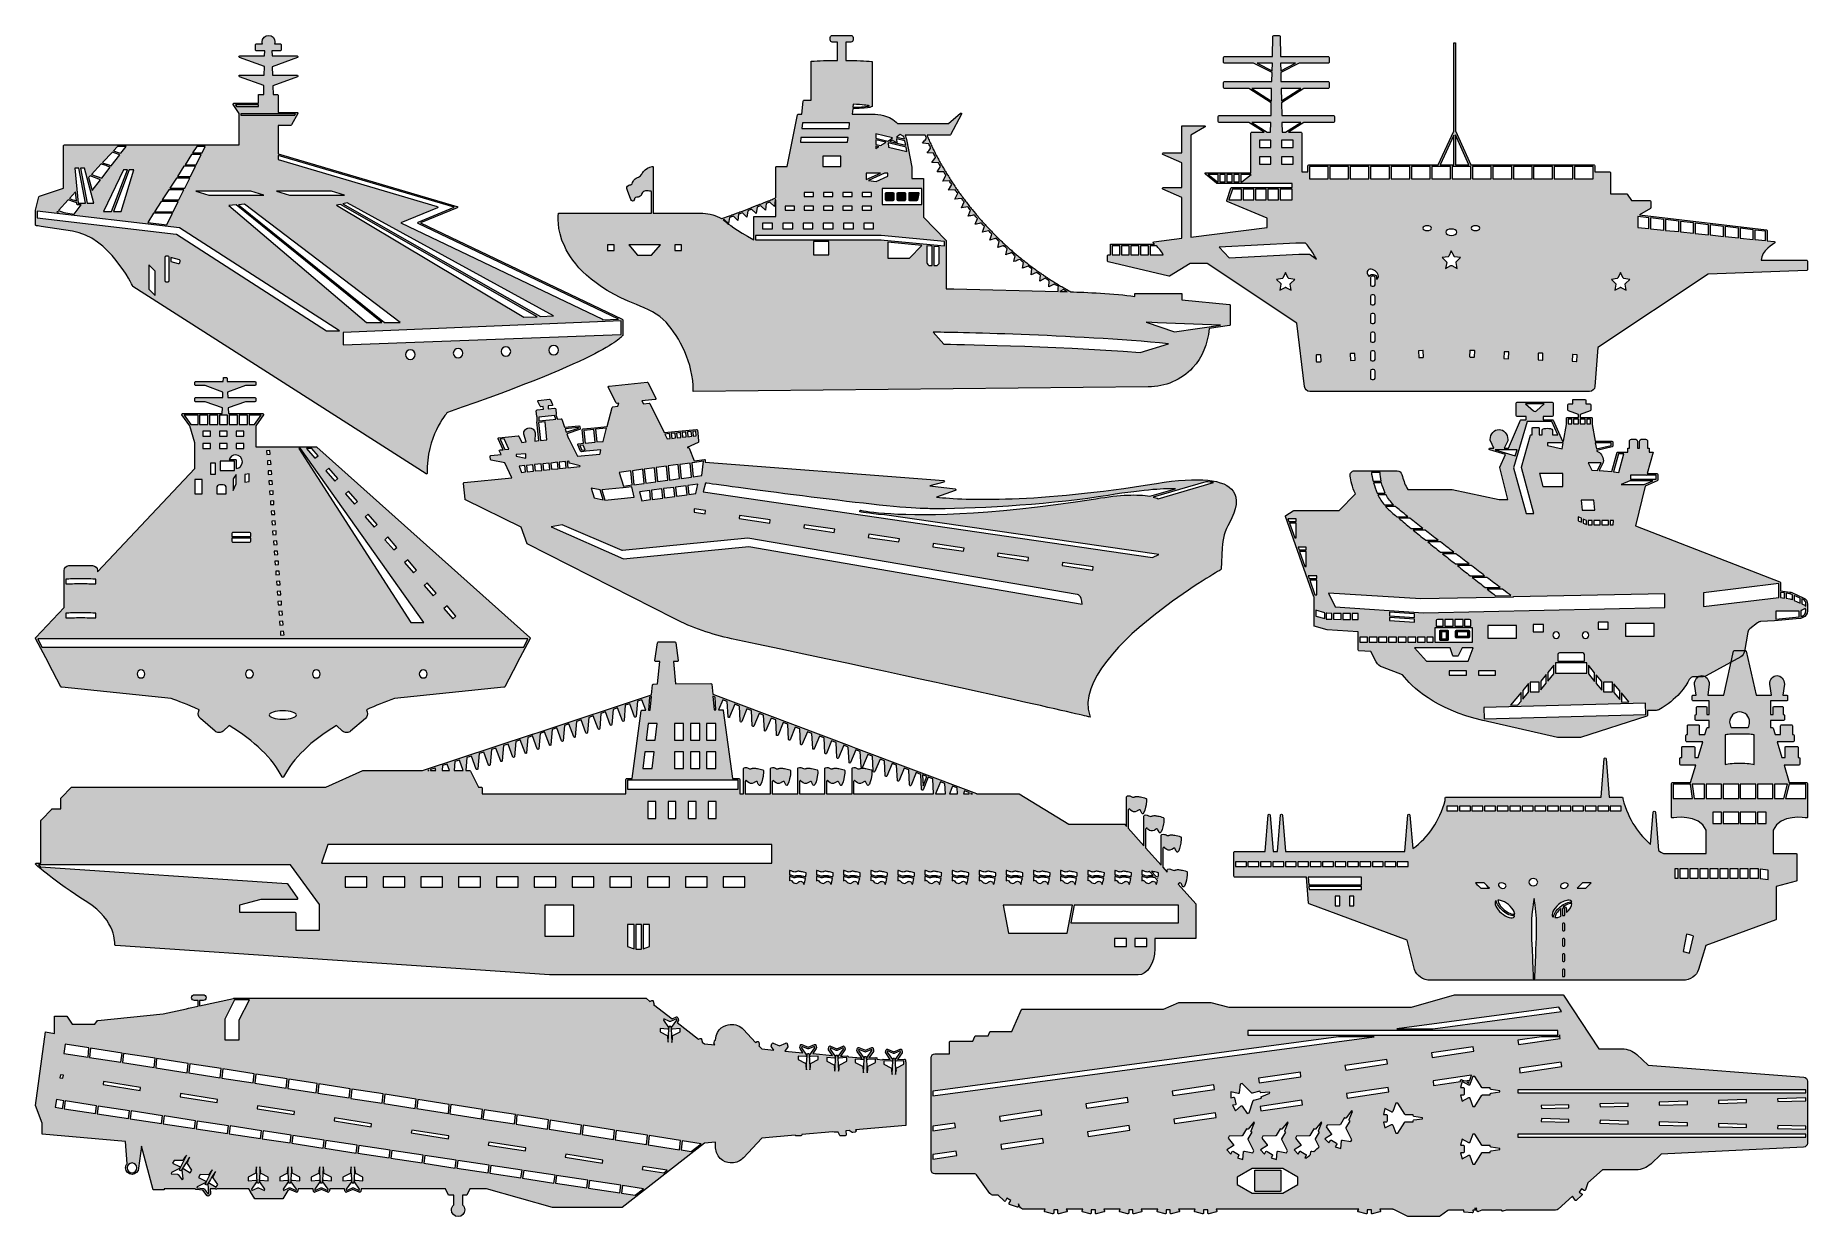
# Model space of a CAD drawing. Header units: inches. Extents: x -8.8 to 6.2, y -8.8 to 1.2.
import ezdxf

# ---------------------------------------------------------------- set-up
doc = ezdxf.new("R2010")
doc.units = ezdxf.units.IN
doc.header["$MEASUREMENT"] = 0
doc.layers.add('Layer 1', color=7, linetype='Continuous', lineweight=0)

# ---------------------------------------------------------------- blocks, each defined once
blk = doc.blocks.new('Block_0')
at = {"layer": 'Layer 1', "transparency": 33554687}
h = blk.add_hatch(color=7, dxfattribs=at)
h.dxf.hatch_style = 2
edge = h.paths.add_edge_path()
edge.add_spline(control_points=[(6.153, -3.674), (6.153, -3.674), (6.152, -3.674), (6.152, -3.674), (6.146, -3.667), (6.139, -3.662), (6.13, -3.658), (6.13, -3.658), (6.118, -3.653), (6.118, -3.653), (6.118, -3.653), (6.118, -3.611), (6.118, -3.611), (6.118, -3.611), (6.125, -3.613), (6.125, -3.613), (6.142, -3.621), (6.153, -3.638), (6.153, -3.656), (6.153, -3.656), (6.153, -3.674), (6.153, -3.674)], knot_values=[0, 0, 0, 0, 1, 1, 1, 2, 2, 2, 3, 3, 3, 4, 4, 4, 5, 5, 5, 6, 6, 6, 7, 7, 7, 7], degree=3, periodic=0)
edge = h.paths.add_edge_path()
edge.add_spline(control_points=[(6.122, -3.757), (6.122, -3.757), (6.111, -3.761), (6.111, -3.761), (6.11, -3.761), (6.11, -3.761), (6.11, -3.761), (6.11, -3.761), (6.11, -3.711), (6.11, -3.711), (6.113, -3.71), (6.116, -3.708), (6.118, -3.707), (6.118, -3.707), (6.147, -3.692), (6.147, -3.692), (6.151, -3.698), (6.152, -3.706), (6.152, -3.713), (6.152, -3.732), (6.14, -3.75), (6.122, -3.757)], knot_values=[0, 0, 0, 0, 1, 1, 1, 2, 2, 2, 3, 3, 3, 4, 4, 4, 5, 5, 5, 6, 6, 6, 7, 7, 7, 7], degree=3, periodic=0)
edge = h.paths.add_edge_path()
edge.add_spline(control_points=[(6.104, -3.647), (6.104, -3.647), (6.052, -3.624), (6.052, -3.624), (6.052, -3.624), (6.052, -3.582), (6.052, -3.582), (6.052, -3.582), (6.104, -3.605), (6.104, -3.605), (6.104, -3.605), (6.104, -3.647), (6.104, -3.647)], knot_values=[0, 0, 0, 0, 1, 1, 1, 2, 2, 2, 3, 3, 3, 4, 4, 4, 4], degree=3, periodic=0)
edge = h.paths.add_edge_path()
edge.add_spline(control_points=[(6.096, -3.764), (6.096, -3.764), (6.096, -3.764), (6.096, -3.764), (6.096, -3.764), (5.897, -3.783), (5.897, -3.783), (5.897, -3.783), (5.897, -3.714), (5.897, -3.714), (5.898, -3.714), (5.9, -3.714), (5.901, -3.714), (5.901, -3.714), (6.09, -3.714), (6.09, -3.714), (6.092, -3.714), (6.094, -3.714), (6.096, -3.714), (6.096, -3.714), (6.096, -3.714), (6.096, -3.714), (6.096, -3.714), (6.096, -3.764), (6.096, -3.764)], knot_values=[0, 0, 0, 0, 1, 1, 1, 2, 2, 2, 3, 3, 3, 4, 4, 4, 5, 5, 5, 6, 6, 6, 7, 7, 7, 8, 8, 8, 8], degree=3, periodic=0)
edge = h.paths.add_edge_path()
edge.add_spline(control_points=[(5.286, -3.676), (5.286, -3.676), (5.286, -3.56), (5.286, -3.56), (5.286, -3.56), (5.924, -3.482), (5.924, -3.482), (5.924, -3.482), (5.924, -3.599), (5.924, -3.599), (5.924, -3.599), (5.286, -3.676), (5.286, -3.676)], knot_values=[0, 0, 0, 0, 1, 1, 1, 2, 2, 2, 3, 3, 3, 4, 4, 4, 4], degree=3, periodic=0)
edge = h.paths.add_edge_path()
edge.add_spline(control_points=[(5.937, -3.556), (5.937, -3.556), (5.972, -3.561), (5.972, -3.561), (5.972, -3.561), (5.972, -3.604), (5.972, -3.604), (5.972, -3.604), (5.937, -3.599), (5.937, -3.599), (5.937, -3.599), (5.937, -3.556), (5.937, -3.556)], knot_values=[0, 0, 0, 0, 1, 1, 1, 2, 2, 2, 3, 3, 3, 4, 4, 4, 4], degree=3, periodic=0)
edge = h.paths.add_edge_path()
edge.add_spline(control_points=[(5.986, -3.563), (5.986, -3.563), (6.015, -3.568), (6.015, -3.568), (6.019, -3.568), (6.023, -3.569), (6.026, -3.571), (6.026, -3.571), (6.038, -3.576), (6.038, -3.576), (6.038, -3.576), (6.038, -3.618), (6.038, -3.618), (6.038, -3.618), (6.032, -3.615), (6.032, -3.615), (6.027, -3.613), (6.022, -3.612), (6.017, -3.611), (6.017, -3.611), (5.986, -3.606), (5.986, -3.606), (5.986, -3.606), (5.986, -3.606), (5.986, -3.606), (5.986, -3.606), (5.986, -3.563), (5.986, -3.563)], knot_values=[0, 0, 0, 0, 1, 1, 1, 2, 2, 2, 3, 3, 3, 4, 4, 4, 5, 5, 5, 6, 6, 6, 7, 7, 7, 8, 8, 8, 9, 9, 9, 9], degree=3, periodic=0)
edge = h.paths.add_edge_path()
edge.add_spline(control_points=[(4.959, -3.685), (4.959, -3.685), (2.916, -3.729), (2.916, -3.729), (2.916, -3.729), (2.168, -3.679), (2.168, -3.679), (2.168, -3.679), (2.11, -3.563), (2.11, -3.563), (2.11, -3.563), (2.893, -3.612), (2.893, -3.612), (2.893, -3.612), (3.672, -3.596), (3.672, -3.596), (3.674, -3.597), (3.675, -3.598), (3.675, -3.598), (3.675, -3.598), (3.677, -3.595), (3.677, -3.595), (3.677, -3.595), (4.959, -3.568), (4.959, -3.568), (4.959, -3.568), (4.959, -3.685), (4.959, -3.685)], knot_values=[0, 0, 0, 0, 1, 1, 1, 2, 2, 2, 3, 3, 3, 4, 4, 4, 5, 5, 5, 6, 6, 6, 7, 7, 7, 8, 8, 8, 9, 9, 9, 9], degree=3, periodic=0)
edge = h.paths.add_edge_path()
edge.add_spline(control_points=[(4.869, -3.928), (4.869, -3.928), (4.626, -3.928), (4.626, -3.928), (4.626, -3.928), (4.626, -3.821), (4.626, -3.821), (4.626, -3.821), (4.869, -3.821), (4.869, -3.821), (4.869, -3.821), (4.869, -3.928), (4.869, -3.928)], knot_values=[0, 0, 0, 0, 1, 1, 1, 2, 2, 2, 3, 3, 3, 4, 4, 4, 4], degree=3, periodic=0)
edge = h.paths.add_edge_path()
edge.add_spline(control_points=[(4.591, -4.48), (4.591, -4.48), (4.591, -4.407), (4.591, -4.407), (4.591, -4.407), (4.591, -4.407), (4.591, -4.407), (4.591, -4.407), (4.654, -4.483), (4.654, -4.483), (4.654, -4.483), (4.595, -4.485), (4.595, -4.485), (4.595, -4.485), (4.591, -4.48), (4.591, -4.48), (4.591, -4.48), (4.591, -4.48), (4.591, -4.48)], knot_values=[0, 0, 0, 0, 1, 1, 1, 2, 2, 2, 3, 3, 3, 4, 4, 4, 5, 5, 5, 6, 6, 6, 6], degree=3, periodic=0)
edge = h.paths.add_edge_path()
edge.add_spline(control_points=[(4.528, -4.403), (4.528, -4.403), (4.528, -4.33), (4.528, -4.33), (4.528, -4.33), (4.577, -4.39), (4.577, -4.39), (4.577, -4.39), (4.577, -4.463), (4.577, -4.463), (4.577, -4.463), (4.528, -4.403), (4.528, -4.403)], knot_values=[0, 0, 0, 0, 1, 1, 1, 2, 2, 2, 3, 3, 3, 4, 4, 4, 4], degree=3, periodic=0)
edge = h.paths.add_edge_path()
edge.add_spline(control_points=[(4.424, -4.311), (4.424, -4.311), (4.424, -4.311), (4.424, -4.311), (4.424, -4.311), (4.424, -4.384), (4.424, -4.384), (4.424, -4.384), (4.424, -4.384), (4.424, -4.384), (4.424, -4.384), (4.378, -4.327), (4.378, -4.327), (4.378, -4.327), (4.378, -4.327), (4.378, -4.327), (4.378, -4.327), (4.378, -4.254), (4.378, -4.254), (4.378, -4.254), (4.378, -4.254), (4.378, -4.254), (4.378, -4.254), (4.424, -4.311), (4.424, -4.311)], knot_values=[0, 0, 0, 0, 1, 1, 1, 2, 2, 2, 3, 3, 3, 4, 4, 4, 5, 5, 5, 6, 6, 6, 7, 7, 7, 8, 8, 8, 8], degree=3, periodic=0)
edge = h.paths.add_edge_path()
edge.add_spline(control_points=[(4.514, -4.316), (4.514, -4.316), (4.514, -4.397), (4.514, -4.397), (4.514, -4.397), (4.438, -4.397), (4.438, -4.397), (4.438, -4.397), (4.438, -4.316), (4.438, -4.316), (4.438, -4.316), (4.514, -4.316), (4.514, -4.316)], knot_values=[0, 0, 0, 0, 1, 1, 1, 2, 2, 2, 3, 3, 3, 4, 4, 4, 4], degree=3, periodic=0)
edge = h.paths.add_edge_path()
edge.add_spline(control_points=[(4.48, -3.869), (4.48, -3.869), (4.393, -3.869), (4.393, -3.869), (4.393, -3.869), (4.393, -3.809), (4.393, -3.809), (4.393, -3.809), (4.48, -3.809), (4.48, -3.809), (4.48, -3.809), (4.48, -3.869), (4.48, -3.869)], knot_values=[0, 0, 0, 0, 1, 1, 1, 2, 2, 2, 3, 3, 3, 4, 4, 4, 4], degree=3, periodic=0)
edge = h.paths.add_edge_path()
edge.add_spline(control_points=[(4.018, -4.172), (4.018, -4.172), (4.018, -4.245), (4.018, -4.245), (4.018, -4.245), (3.968, -4.307), (3.968, -4.307), (3.968, -4.307), (3.968, -4.234), (3.968, -4.234), (3.968, -4.234), (4.018, -4.172), (4.018, -4.172)], knot_values=[0, 0, 0, 0, 1, 1, 1, 2, 2, 2, 3, 3, 3, 4, 4, 4, 4], degree=3, periodic=0)
edge = h.paths.add_edge_path()
edge.add_spline(control_points=[(4.038, -3.946), (4.023, -3.946), (4.01, -3.933), (4.01, -3.918), (4.01, -3.902), (4.023, -3.89), (4.038, -3.89), (4.054, -3.89), (4.067, -3.902), (4.067, -3.918), (4.067, -3.933), (4.054, -3.946), (4.038, -3.946)], knot_values=[0, 0, 0, 0, 1, 1, 1, 2, 2, 2, 3, 3, 3, 4, 4, 4, 4], degree=3, periodic=0)
edge = h.paths.add_edge_path()
edge.add_spline(control_points=[(4.263, -4.068), (4.271, -4.068), (4.278, -4.075), (4.278, -4.083), (4.278, -4.083), (4.278, -4.138), (4.278, -4.138), (4.278, -4.138), (4.052, -4.138), (4.052, -4.138), (4.052, -4.138), (4.052, -4.083), (4.052, -4.083), (4.052, -4.075), (4.059, -4.068), (4.067, -4.068), (4.067, -4.068), (4.263, -4.068), (4.263, -4.068)], knot_values=[0, 0, 0, 0, 1, 1, 1, 2, 2, 2, 3, 3, 3, 4, 4, 4, 5, 5, 5, 6, 6, 6, 6], degree=3, periodic=0)
edge = h.paths.add_edge_path()
edge.add_spline(control_points=[(4.299, -4.152), (4.299, -4.152), (4.299, -4.24), (4.299, -4.24), (4.299, -4.24), (4.032, -4.24), (4.032, -4.24), (4.032, -4.24), (4.032, -4.152), (4.032, -4.152), (4.032, -4.152), (4.299, -4.152), (4.299, -4.152)], knot_values=[0, 0, 0, 0, 1, 1, 1, 2, 2, 2, 3, 3, 3, 4, 4, 4, 4], degree=3, periodic=0)
edge = h.paths.add_edge_path()
edge.add_spline(control_points=[(4.364, -4.237), (4.364, -4.237), (4.364, -4.31), (4.364, -4.31), (4.364, -4.31), (4.312, -4.245), (4.312, -4.245), (4.312, -4.245), (4.312, -4.173), (4.312, -4.173), (4.312, -4.173), (4.364, -4.237), (4.364, -4.237)], knot_values=[0, 0, 0, 0, 1, 1, 1, 2, 2, 2, 3, 3, 3, 4, 4, 4, 4], degree=3, periodic=0)
edge = h.paths.add_edge_path()
edge.add_spline(control_points=[(4.287, -3.946), (4.272, -3.946), (4.259, -3.933), (4.259, -3.918), (4.259, -3.902), (4.272, -3.89), (4.287, -3.89), (4.303, -3.89), (4.315, -3.902), (4.315, -3.918), (4.315, -3.933), (4.303, -3.946), (4.287, -3.946)], knot_values=[0, 0, 0, 0, 1, 1, 1, 2, 2, 2, 3, 3, 3, 4, 4, 4, 4], degree=3, periodic=0)
edge = h.paths.add_edge_path()
edge.add_spline(control_points=[(3.894, -4.316), (3.894, -4.316), (3.894, -4.397), (3.894, -4.397), (3.894, -4.397), (3.818, -4.397), (3.818, -4.397), (3.818, -4.397), (3.818, -4.316), (3.818, -4.316), (3.818, -4.316), (3.894, -4.316), (3.894, -4.316)], knot_values=[0, 0, 0, 0, 1, 1, 1, 2, 2, 2, 3, 3, 3, 4, 4, 4, 4], degree=3, periodic=0)
edge = h.paths.add_edge_path()
edge.add_spline(control_points=[(3.954, -4.252), (3.954, -4.252), (3.954, -4.252), (3.954, -4.252), (3.954, -4.252), (3.954, -4.324), (3.954, -4.324), (3.954, -4.324), (3.954, -4.324), (3.954, -4.324), (3.954, -4.324), (3.908, -4.382), (3.908, -4.382), (3.908, -4.382), (3.908, -4.309), (3.908, -4.309), (3.908, -4.309), (3.954, -4.252), (3.954, -4.252)], knot_values=[0, 0, 0, 0, 1, 1, 1, 2, 2, 2, 3, 3, 3, 4, 4, 4, 5, 5, 5, 6, 6, 6, 6], degree=3, periodic=0)
edge = h.paths.add_edge_path()
edge.add_spline(control_points=[(3.932, -3.889), (3.932, -3.889), (3.845, -3.889), (3.845, -3.889), (3.845, -3.889), (3.845, -3.829), (3.845, -3.829), (3.845, -3.829), (3.932, -3.829), (3.932, -3.829), (3.932, -3.829), (3.932, -3.889), (3.932, -3.889)], knot_values=[0, 0, 0, 0, 1, 1, 1, 2, 2, 2, 3, 3, 3, 4, 4, 4, 4], degree=3, periodic=0)
edge = h.paths.add_edge_path()
edge.add_spline(control_points=[(3.755, -4.461), (3.755, -4.461), (3.755, -4.387), (3.755, -4.387), (3.755, -4.387), (3.804, -4.328), (3.804, -4.328), (3.804, -4.328), (3.804, -4.401), (3.804, -4.401), (3.804, -4.401), (3.755, -4.461), (3.755, -4.461)], knot_values=[0, 0, 0, 0, 1, 1, 1, 2, 2, 2, 3, 3, 3, 4, 4, 4, 4], degree=3, periodic=0)
edge = h.paths.add_edge_path()
edge.add_spline(control_points=[(3.428, -4.628), (3.428, -4.628), (3.425, -4.531), (3.425, -4.531), (3.425, -4.531), (4.795, -4.493), (4.795, -4.493), (4.795, -4.493), (4.798, -4.59), (4.798, -4.59), (4.798, -4.59), (3.428, -4.628), (3.428, -4.628)], knot_values=[0, 0, 0, 0, 1, 1, 1, 2, 2, 2, 3, 3, 3, 4, 4, 4, 4], degree=3, periodic=0)
edge = h.paths.add_edge_path()
edge.add_spline(control_points=[(3.741, -4.404), (3.741, -4.404), (3.741, -4.404), (3.741, -4.404), (3.741, -4.404), (3.741, -4.477), (3.741, -4.477), (3.741, -4.477), (3.741, -4.477), (3.741, -4.477), (3.741, -4.477), (3.715, -4.509), (3.715, -4.509), (3.715, -4.509), (3.653, -4.511), (3.653, -4.511), (3.653, -4.511), (3.741, -4.404), (3.741, -4.404)], knot_values=[0, 0, 0, 0, 1, 1, 1, 2, 2, 2, 3, 3, 3, 4, 4, 4, 5, 5, 5, 6, 6, 6, 6], degree=3, periodic=0)
edge = h.paths.add_edge_path()
edge.add_spline(control_points=[(3.704, -3.943), (3.704, -3.943), (3.46, -3.943), (3.46, -3.943), (3.46, -3.943), (3.46, -3.836), (3.46, -3.836), (3.46, -3.836), (3.704, -3.836), (3.704, -3.836), (3.704, -3.836), (3.704, -3.943), (3.704, -3.943)], knot_values=[0, 0, 0, 0, 1, 1, 1, 2, 2, 2, 3, 3, 3, 4, 4, 4, 4], degree=3, periodic=0)
edge = h.paths.add_edge_path()
edge.add_spline(control_points=[(3.381, -4.256), (3.381, -4.256), (3.381, -4.221), (3.381, -4.221), (3.381, -4.221), (3.526, -4.221), (3.526, -4.221), (3.526, -4.221), (3.526, -4.256), (3.526, -4.256), (3.526, -4.256), (3.381, -4.256), (3.381, -4.256)], knot_values=[0, 0, 0, 0, 1, 1, 1, 2, 2, 2, 3, 3, 3, 4, 4, 4, 4], degree=3, periodic=0)
edge = h.paths.add_edge_path()
edge.add_spline(control_points=[(3.264, -3.842), (3.264, -3.842), (3.264, -3.786), (3.264, -3.786), (3.264, -3.786), (3.306, -3.786), (3.306, -3.786), (3.311, -3.786), (3.316, -3.79), (3.316, -3.795), (3.316, -3.795), (3.316, -3.842), (3.316, -3.842), (3.316, -3.842), (3.264, -3.842), (3.264, -3.842)], knot_values=[0, 0, 0, 0, 1, 1, 1, 2, 2, 2, 3, 3, 3, 4, 4, 4, 5, 5, 5, 5], degree=3, periodic=0)
edge = h.paths.add_edge_path()
edge.add_spline(control_points=[(3.18, -3.842), (3.18, -3.842), (3.18, -3.786), (3.18, -3.786), (3.18, -3.786), (3.25, -3.786), (3.25, -3.786), (3.25, -3.786), (3.25, -3.842), (3.25, -3.842), (3.25, -3.842), (3.18, -3.842), (3.18, -3.842)], knot_values=[0, 0, 0, 0, 1, 1, 1, 2, 2, 2, 3, 3, 3, 4, 4, 4, 4], degree=3, periodic=0)
edge = h.paths.add_edge_path()
edge.add_spline(control_points=[(3.096, -3.842), (3.096, -3.842), (3.096, -3.786), (3.096, -3.786), (3.096, -3.786), (3.166, -3.786), (3.166, -3.786), (3.166, -3.786), (3.166, -3.842), (3.166, -3.842), (3.166, -3.842), (3.096, -3.842), (3.096, -3.842)], knot_values=[0, 0, 0, 0, 1, 1, 1, 2, 2, 2, 3, 3, 3, 4, 4, 4, 4], degree=3, periodic=0)
edge = h.paths.add_edge_path()
edge.add_spline(control_points=[(3.023, -3.842), (3.023, -3.842), (3.023, -3.795), (3.023, -3.795), (3.023, -3.79), (3.028, -3.786), (3.033, -3.786), (3.033, -3.786), (3.082, -3.786), (3.082, -3.786), (3.082, -3.786), (3.082, -3.842), (3.082, -3.842), (3.082, -3.842), (3.023, -3.842), (3.023, -3.842)], knot_values=[0, 0, 0, 0, 1, 1, 1, 2, 2, 2, 3, 3, 3, 4, 4, 4, 5, 5, 5, 5], degree=3, periodic=0)
edge = h.paths.add_edge_path()
edge.add_spline(control_points=[(3.329, -3.856), (3.329, -3.856), (3.329, -3.978), (3.329, -3.978), (3.329, -3.978), (3.012, -3.978), (3.012, -3.978), (3.012, -3.978), (3.012, -3.856), (3.012, -3.856), (3.012, -3.856), (3.329, -3.856), (3.329, -3.856)], knot_values=[0, 0, 0, 0, 1, 1, 1, 2, 2, 2, 3, 3, 3, 4, 4, 4, 4], degree=3, periodic=0)
edge = h.paths.add_edge_path()
edge.add_spline(control_points=[(2.945, -3.978), (2.945, -3.978), (2.945, -3.934), (2.945, -3.934), (2.945, -3.934), (2.998, -3.934), (2.998, -3.934), (2.998, -3.934), (2.998, -3.978), (2.998, -3.978), (2.998, -3.978), (2.945, -3.978), (2.945, -3.978)], knot_values=[0, 0, 0, 0, 1, 1, 1, 2, 2, 2, 3, 3, 3, 4, 4, 4, 4], degree=3, periodic=0)
edge = h.paths.add_edge_path()
edge.add_spline(control_points=[(2.864, -3.978), (2.864, -3.978), (2.864, -3.934), (2.864, -3.934), (2.864, -3.934), (2.931, -3.934), (2.931, -3.934), (2.931, -3.934), (2.931, -3.978), (2.931, -3.978), (2.931, -3.978), (2.864, -3.978), (2.864, -3.978)], knot_values=[0, 0, 0, 0, 1, 1, 1, 2, 2, 2, 3, 3, 3, 4, 4, 4, 4], degree=3, periodic=0)
edge = h.paths.add_edge_path()
edge.add_spline(control_points=[(3.294, -4.138), (3.294, -4.138), (2.941, -4.138), (2.941, -4.138), (2.941, -4.138), (2.838, -4.026), (2.838, -4.026), (2.838, -4.026), (3.14, -4.026), (3.14, -4.026), (3.14, -4.026), (3.164, -4.093), (3.164, -4.093), (3.165, -4.095), (3.167, -4.097), (3.17, -4.097), (3.17, -4.097), (3.203, -4.097), (3.203, -4.097), (3.206, -4.097), (3.208, -4.096), (3.21, -4.093), (3.21, -4.093), (3.244, -4.026), (3.244, -4.026), (3.244, -4.026), (3.336, -4.026), (3.336, -4.026), (3.336, -4.026), (3.294, -4.138), (3.294, -4.138)], knot_values=[0, 0, 0, 0, 1, 1, 1, 2, 2, 2, 3, 3, 3, 4, 4, 4, 5, 5, 5, 6, 6, 6, 7, 7, 7, 8, 8, 8, 9, 9, 9, 10, 10, 10, 10], degree=3, periodic=0)
edge = h.paths.add_edge_path()
edge.add_spline(control_points=[(3.279, -4.256), (3.279, -4.256), (3.134, -4.256), (3.134, -4.256), (3.134, -4.256), (3.134, -4.221), (3.134, -4.221), (3.134, -4.221), (3.279, -4.221), (3.279, -4.221), (3.279, -4.221), (3.279, -4.256), (3.279, -4.256)], knot_values=[0, 0, 0, 0, 1, 1, 1, 2, 2, 2, 3, 3, 3, 4, 4, 4, 4], degree=3, periodic=0)
edge = h.paths.add_edge_path()
edge.add_spline(control_points=[(2.782, -3.978), (2.782, -3.978), (2.782, -3.934), (2.782, -3.934), (2.782, -3.934), (2.85, -3.934), (2.85, -3.934), (2.85, -3.934), (2.85, -3.978), (2.85, -3.978), (2.85, -3.978), (2.782, -3.978), (2.782, -3.978)], knot_values=[0, 0, 0, 0, 1, 1, 1, 2, 2, 2, 3, 3, 3, 4, 4, 4, 4], degree=3, periodic=0)
edge = h.paths.add_edge_path()
edge.add_spline(control_points=[(2.768, -3.978), (2.768, -3.978), (2.7, -3.978), (2.7, -3.978), (2.7, -3.978), (2.7, -3.934), (2.7, -3.934), (2.7, -3.934), (2.768, -3.934), (2.768, -3.934), (2.768, -3.934), (2.768, -3.978), (2.768, -3.978)], knot_values=[0, 0, 0, 0, 1, 1, 1, 2, 2, 2, 3, 3, 3, 4, 4, 4, 4], degree=3, periodic=0)
edge = h.paths.add_edge_path()
edge.add_spline(control_points=[(2.629, -3.754), (2.629, -3.754), (2.629, -3.723), (2.629, -3.723), (2.629, -3.723), (2.838, -3.737), (2.838, -3.737), (2.838, -3.737), (2.838, -3.768), (2.838, -3.768), (2.838, -3.768), (2.629, -3.754), (2.629, -3.754)], knot_values=[0, 0, 0, 0, 1, 1, 1, 2, 2, 2, 3, 3, 3, 4, 4, 4, 4], degree=3, periodic=0)
edge = h.paths.add_edge_path()
edge.add_spline(control_points=[(2.838, -3.782), (2.838, -3.782), (2.838, -3.807), (2.838, -3.807), (2.838, -3.807), (2.629, -3.793), (2.629, -3.793), (2.629, -3.793), (2.629, -3.768), (2.629, -3.768), (2.629, -3.768), (2.838, -3.782), (2.838, -3.782)], knot_values=[0, 0, 0, 0, 1, 1, 1, 2, 2, 2, 3, 3, 3, 4, 4, 4, 4], degree=3, periodic=0)
edge = h.paths.add_edge_path()
edge.add_spline(control_points=[(2.686, -3.978), (2.686, -3.978), (2.618, -3.978), (2.618, -3.978), (2.618, -3.978), (2.618, -3.934), (2.618, -3.934), (2.618, -3.934), (2.686, -3.934), (2.686, -3.934), (2.686, -3.934), (2.686, -3.978), (2.686, -3.978)], knot_values=[0, 0, 0, 0, 1, 1, 1, 2, 2, 2, 3, 3, 3, 4, 4, 4, 4], degree=3, periodic=0)
edge = h.paths.add_edge_path()
edge.add_spline(control_points=[(2.604, -3.978), (2.604, -3.978), (2.536, -3.978), (2.536, -3.978), (2.536, -3.978), (2.536, -3.934), (2.536, -3.934), (2.536, -3.934), (2.604, -3.934), (2.604, -3.934), (2.604, -3.934), (2.604, -3.978), (2.604, -3.978)], knot_values=[0, 0, 0, 0, 1, 1, 1, 2, 2, 2, 3, 3, 3, 4, 4, 4, 4], degree=3, periodic=0)
edge = h.paths.add_edge_path()
edge.add_spline(control_points=[(2.522, -3.978), (2.522, -3.978), (2.455, -3.978), (2.455, -3.978), (2.455, -3.978), (2.455, -3.934), (2.455, -3.934), (2.455, -3.934), (2.522, -3.934), (2.522, -3.934), (2.522, -3.934), (2.522, -3.978), (2.522, -3.978)], knot_values=[0, 0, 0, 0, 1, 1, 1, 2, 2, 2, 3, 3, 3, 4, 4, 4, 4], degree=3, periodic=0)
edge = h.paths.add_edge_path()
edge.add_spline(control_points=[(2.441, -3.978), (2.441, -3.978), (2.376, -3.978), (2.376, -3.978), (2.376, -3.978), (2.376, -3.934), (2.376, -3.934), (2.376, -3.934), (2.441, -3.934), (2.441, -3.934), (2.441, -3.934), (2.441, -3.978), (2.441, -3.978)], knot_values=[0, 0, 0, 0, 1, 1, 1, 2, 2, 2, 3, 3, 3, 4, 4, 4, 4], degree=3, periodic=0)
edge = h.paths.add_edge_path()
edge.add_spline(control_points=[(2.362, -3.785), (2.362, -3.785), (2.312, -3.785), (2.312, -3.785), (2.312, -3.785), (2.312, -3.734), (2.312, -3.734), (2.312, -3.734), (2.362, -3.735), (2.362, -3.735), (2.362, -3.735), (2.362, -3.785), (2.362, -3.785)], knot_values=[0, 0, 0, 0, 1, 1, 1, 2, 2, 2, 3, 3, 3, 4, 4, 4, 4], degree=3, periodic=0)
edge = h.paths.add_edge_path()
edge.add_spline(control_points=[(2.298, -3.785), (2.298, -3.785), (2.298, -3.785), (2.298, -3.785), (2.298, -3.785), (2.233, -3.785), (2.233, -3.785), (2.233, -3.785), (2.233, -3.785), (2.233, -3.785), (2.233, -3.785), (2.233, -3.734), (2.233, -3.734), (2.233, -3.734), (2.233, -3.734), (2.233, -3.734), (2.233, -3.734), (2.298, -3.734), (2.298, -3.734), (2.298, -3.734), (2.298, -3.734), (2.298, -3.734), (2.298, -3.734), (2.298, -3.785), (2.298, -3.785)], knot_values=[0, 0, 0, 0, 1, 1, 1, 2, 2, 2, 3, 3, 3, 4, 4, 4, 5, 5, 5, 6, 6, 6, 7, 7, 7, 8, 8, 8, 8], degree=3, periodic=0)
edge = h.paths.add_edge_path()
edge.add_spline(control_points=[(2.219, -3.785), (2.219, -3.785), (2.154, -3.784), (2.154, -3.784), (2.154, -3.784), (2.154, -3.734), (2.154, -3.734), (2.154, -3.734), (2.219, -3.734), (2.219, -3.734), (2.219, -3.734), (2.219, -3.785), (2.219, -3.785)], knot_values=[0, 0, 0, 0, 1, 1, 1, 2, 2, 2, 3, 3, 3, 4, 4, 4, 4], degree=3, periodic=0)
edge = h.paths.add_edge_path()
edge.add_spline(control_points=[(2.141, -3.784), (2.141, -3.784), (2.141, -3.784), (2.141, -3.784), (2.141, -3.784), (2.101, -3.784), (2.101, -3.784), (2.101, -3.784), (2.093, -3.782), (2.093, -3.782), (2.093, -3.782), (2.093, -3.732), (2.093, -3.732), (2.093, -3.732), (2.098, -3.733), (2.098, -3.733), (2.098, -3.733), (2.141, -3.734), (2.141, -3.734), (2.141, -3.734), (2.141, -3.734), (2.141, -3.734), (2.141, -3.734), (2.141, -3.784), (2.141, -3.784)], knot_values=[0, 0, 0, 0, 1, 1, 1, 2, 2, 2, 3, 3, 3, 4, 4, 4, 5, 5, 5, 6, 6, 6, 7, 7, 7, 8, 8, 8, 8], degree=3, periodic=0)
edge = h.paths.add_edge_path()
edge.add_spline(control_points=[(2.079, -3.778), (2.079, -3.778), (2.079, -3.778), (2.079, -3.778), (2.079, -3.778), (2.004, -3.759), (2.004, -3.759), (2.004, -3.759), (2.004, -3.708), (2.004, -3.708), (2.004, -3.708), (2.079, -3.728), (2.079, -3.728), (2.079, -3.728), (2.079, -3.728), (2.079, -3.728), (2.079, -3.728), (2.079, -3.778), (2.079, -3.778)], knot_values=[0, 0, 0, 0, 1, 1, 1, 2, 2, 2, 3, 3, 3, 4, 4, 4, 5, 5, 5, 6, 6, 6, 6], degree=3, periodic=0)
edge = h.paths.add_edge_path()
edge.add_spline(control_points=[(1.952, -3.452), (1.952, -3.452), (2.013, -3.452), (2.013, -3.452), (2.013, -3.452), (2.013, -3.578), (2.013, -3.578), (2.013, -3.578), (1.997, -3.578), (1.997, -3.578), (1.997, -3.578), (1.952, -3.452), (1.952, -3.452)], knot_values=[0, 0, 0, 0, 1, 1, 1, 2, 2, 2, 3, 3, 3, 4, 4, 4, 4], degree=3, periodic=0)
edge = h.paths.add_edge_path()
edge.add_spline(control_points=[(1.94, -3.415), (1.94, -3.415), (2.013, -3.415), (2.013, -3.415), (2.013, -3.415), (2.013, -3.438), (2.013, -3.438), (2.013, -3.438), (1.948, -3.438), (1.948, -3.438), (1.948, -3.438), (1.94, -3.415), (1.94, -3.415)], knot_values=[0, 0, 0, 0, 1, 1, 1, 2, 2, 2, 3, 3, 3, 4, 4, 4, 4], degree=3, periodic=0)
edge = h.paths.add_edge_path()
edge.add_spline(control_points=[(1.923, -3.197), (1.923, -3.197), (1.862, -3.197), (1.862, -3.197), (1.862, -3.197), (1.854, -3.174), (1.854, -3.174), (1.854, -3.174), (1.923, -3.174), (1.923, -3.174), (1.923, -3.174), (1.923, -3.197), (1.923, -3.197)], knot_values=[0, 0, 0, 0, 1, 1, 1, 2, 2, 2, 3, 3, 3, 4, 4, 4, 4], degree=3, periodic=0)
edge = h.paths.add_edge_path()
edge.add_spline(control_points=[(1.923, -3.336), (1.923, -3.336), (1.911, -3.336), (1.911, -3.336), (1.911, -3.336), (1.867, -3.21), (1.867, -3.21), (1.867, -3.21), (1.923, -3.21), (1.923, -3.21), (1.923, -3.21), (1.923, -3.336), (1.923, -3.336)], knot_values=[0, 0, 0, 0, 1, 1, 1, 2, 2, 2, 3, 3, 3, 4, 4, 4, 4], degree=3, periodic=0)
edge = h.paths.add_edge_path()
edge.add_spline(control_points=[(1.837, -2.955), (1.837, -2.955), (1.776, -2.955), (1.776, -2.955), (1.776, -2.955), (1.768, -2.933), (1.768, -2.933), (1.768, -2.933), (1.837, -2.933), (1.837, -2.933), (1.837, -2.933), (1.837, -2.955), (1.837, -2.955)], knot_values=[0, 0, 0, 0, 1, 1, 1, 2, 2, 2, 3, 3, 3, 4, 4, 4, 4], degree=3, periodic=0)
edge = h.paths.add_edge_path()
edge.add_spline(control_points=[(1.837, -3.095), (1.837, -3.095), (1.826, -3.095), (1.826, -3.095), (1.826, -3.095), (1.781, -2.969), (1.781, -2.969), (1.781, -2.969), (1.837, -2.969), (1.837, -2.969), (1.837, -2.969), (1.837, -3.095), (1.837, -3.095)], knot_values=[0, 0, 0, 0, 1, 1, 1, 2, 2, 2, 3, 3, 3, 4, 4, 4, 4], degree=3, periodic=0)
edge = h.paths.add_edge_path()
edge.add_spline(control_points=[(2.549, -2.541), (2.55, -2.562), (2.552, -2.588), (2.558, -2.616), (2.558, -2.616), (2.558, -2.616), (2.558, -2.616), (2.558, -2.616), (2.49, -2.616), (2.49, -2.616), (2.49, -2.616), (2.49, -2.616), (2.49, -2.616), (2.482, -2.587), (2.477, -2.56), (2.474, -2.541), (2.474, -2.541), (2.549, -2.541), (2.549, -2.541)], knot_values=[0, 0, 0, 0, 1, 1, 1, 2, 2, 2, 3, 3, 3, 4, 4, 4, 5, 5, 5, 6, 6, 6, 6], degree=3, periodic=0)
edge = h.paths.add_edge_path()
edge.add_spline(control_points=[(2.592, -2.716), (2.592, -2.716), (2.592, -2.716), (2.592, -2.716), (2.592, -2.716), (2.524, -2.716), (2.524, -2.716), (2.524, -2.716), (2.524, -2.716), (2.524, -2.716), (2.511, -2.686), (2.501, -2.657), (2.493, -2.63), (2.493, -2.63), (2.561, -2.63), (2.561, -2.63), (2.568, -2.657), (2.578, -2.687), (2.592, -2.716)], knot_values=[0, 0, 0, 0, 1, 1, 1, 2, 2, 2, 3, 3, 3, 4, 4, 4, 5, 5, 5, 6, 6, 6, 6], degree=3, periodic=0)
edge = h.paths.add_edge_path()
edge.add_spline(control_points=[(2.663, -2.816), (2.663, -2.816), (2.663, -2.816), (2.663, -2.816), (2.663, -2.816), (2.584, -2.816), (2.584, -2.816), (2.584, -2.816), (2.584, -2.816), (2.584, -2.816), (2.562, -2.789), (2.545, -2.76), (2.53, -2.73), (2.53, -2.73), (2.599, -2.73), (2.599, -2.73), (2.615, -2.76), (2.636, -2.789), (2.663, -2.816)], knot_values=[0, 0, 0, 0, 1, 1, 1, 2, 2, 2, 3, 3, 3, 4, 4, 4, 5, 5, 5, 6, 6, 6, 6], degree=3, periodic=0)
edge = h.paths.add_edge_path()
edge.add_spline(control_points=[(2.784, -2.916), (2.784, -2.916), (2.691, -2.916), (2.691, -2.916), (2.658, -2.888), (2.632, -2.866), (2.616, -2.851), (2.609, -2.844), (2.602, -2.837), (2.595, -2.83), (2.595, -2.83), (2.678, -2.83), (2.678, -2.83), (2.7, -2.849), (2.737, -2.878), (2.784, -2.916)], knot_values=[0, 0, 0, 0, 1, 1, 1, 2, 2, 2, 3, 3, 3, 4, 4, 4, 5, 5, 5, 5], degree=3, periodic=0)
edge = h.paths.add_edge_path()
edge.add_spline(control_points=[(2.801, -2.929), (2.801, -2.929), (2.801, -2.929), (2.801, -2.929), (2.834, -2.955), (2.871, -2.984), (2.911, -3.015), (2.911, -3.015), (2.812, -3.015), (2.812, -3.015), (2.773, -2.984), (2.738, -2.955), (2.707, -2.929), (2.707, -2.929), (2.707, -2.929), (2.707, -2.929), (2.707, -2.929), (2.801, -2.929), (2.801, -2.929)], knot_values=[0, 0, 0, 0, 1, 1, 1, 2, 2, 2, 3, 3, 3, 4, 4, 4, 5, 5, 5, 6, 6, 6, 6], degree=3, periodic=0)
edge = h.paths.add_edge_path()
edge.add_spline(control_points=[(2.929, -3.029), (2.965, -3.057), (3.002, -3.086), (3.041, -3.115), (3.041, -3.115), (2.935, -3.115), (2.935, -3.115), (2.898, -3.086), (2.862, -3.057), (2.829, -3.029), (2.829, -3.029), (2.829, -3.029), (2.829, -3.029), (2.829, -3.029), (2.929, -3.029), (2.929, -3.029), (2.929, -3.029), (2.929, -3.029), (2.929, -3.029)], knot_values=[0, 0, 0, 0, 1, 1, 1, 2, 2, 2, 3, 3, 3, 4, 4, 4, 5, 5, 5, 6, 6, 6, 6], degree=3, periodic=0)
edge = h.paths.add_edge_path()
edge.add_spline(control_points=[(3.059, -3.129), (3.096, -3.158), (3.133, -3.186), (3.171, -3.215), (3.171, -3.215), (3.171, -3.215), (3.171, -3.215), (3.171, -3.215), (3.06, -3.215), (3.06, -3.215), (3.059, -3.215), (3.059, -3.215), (3.059, -3.215), (3.023, -3.186), (2.987, -3.158), (2.952, -3.129), (2.952, -3.129), (2.952, -3.129), (2.952, -3.129), (2.952, -3.129), (3.059, -3.129), (3.059, -3.129), (3.059, -3.129), (3.059, -3.129), (3.059, -3.129)], knot_values=[0, 0, 0, 0, 1, 1, 1, 2, 2, 2, 3, 3, 3, 4, 4, 4, 5, 5, 5, 6, 6, 6, 7, 7, 7, 8, 8, 8, 8], degree=3, periodic=0)
edge = h.paths.add_edge_path()
edge.add_spline(control_points=[(3.302, -3.315), (3.302, -3.315), (3.302, -3.315), (3.302, -3.315), (3.302, -3.315), (3.185, -3.315), (3.185, -3.315), (3.185, -3.315), (3.185, -3.315), (3.185, -3.315), (3.149, -3.287), (3.113, -3.258), (3.077, -3.229), (3.077, -3.229), (3.189, -3.229), (3.189, -3.229), (3.227, -3.258), (3.265, -3.287), (3.302, -3.315)], knot_values=[0, 0, 0, 0, 1, 1, 1, 2, 2, 2, 3, 3, 3, 4, 4, 4, 5, 5, 5, 6, 6, 6, 6], degree=3, periodic=0)
edge = h.paths.add_edge_path()
edge.add_spline(control_points=[(3.433, -3.415), (3.433, -3.415), (3.433, -3.415), (3.433, -3.415), (3.433, -3.415), (3.31, -3.415), (3.31, -3.415), (3.31, -3.415), (3.31, -3.415), (3.31, -3.415), (3.276, -3.388), (3.24, -3.359), (3.202, -3.329), (3.202, -3.329), (3.32, -3.329), (3.32, -3.329), (3.36, -3.359), (3.398, -3.388), (3.433, -3.415)], knot_values=[0, 0, 0, 0, 1, 1, 1, 2, 2, 2, 3, 3, 3, 4, 4, 4, 5, 5, 5, 6, 6, 6, 6], degree=3, periodic=0)
edge = h.paths.add_edge_path()
edge.add_spline(control_points=[(3.565, -3.515), (3.565, -3.515), (3.437, -3.515), (3.437, -3.515), (3.406, -3.49), (3.369, -3.461), (3.328, -3.429), (3.328, -3.429), (3.452, -3.429), (3.452, -3.429), (3.494, -3.461), (3.532, -3.49), (3.565, -3.515)], knot_values=[0, 0, 0, 0, 1, 1, 1, 2, 2, 2, 3, 3, 3, 4, 4, 4, 4], degree=3, periodic=0)
edge = h.paths.add_edge_path()
edge.add_spline(control_points=[(3.584, -3.528), (3.614, -3.552), (3.639, -3.57), (3.655, -3.582), (3.655, -3.582), (3.526, -3.585), (3.526, -3.585), (3.518, -3.579), (3.493, -3.559), (3.454, -3.528), (3.454, -3.528), (3.454, -3.528), (3.454, -3.528), (3.454, -3.528), (3.584, -3.528), (3.584, -3.528), (3.584, -3.528), (3.584, -3.528), (3.584, -3.528)], knot_values=[0, 0, 0, 0, 1, 1, 1, 2, 2, 2, 3, 3, 3, 4, 4, 4, 5, 5, 5, 6, 6, 6, 6], degree=3, periodic=0)
edge = h.paths.add_edge_path()
edge.add_spline(control_points=[(3.523, -2.348), (3.523, -2.348), (3.707, -2.348), (3.707, -2.348), (3.707, -2.348), (3.691, -2.401), (3.691, -2.401), (3.691, -2.401), (3.523, -2.348), (3.523, -2.348)], knot_values=[0, 0, 0, 0, 1, 1, 1, 2, 2, 2, 3, 3, 3, 3], degree=3, periodic=0)
edge = h.paths.add_edge_path()
edge.add_spline(control_points=[(3.792, -2.109), (3.792, -2.109), (4.003, -2.109), (4.003, -2.109), (4.003, -2.109), (4.053, -2.221), (4.053, -2.221), (4.053, -2.221), (4.007, -2.221), (4.007, -2.221), (4.007, -2.221), (4.007, -2.183), (4.007, -2.183), (4.007, -2.169), (3.977, -2.167), (3.963, -2.167), (3.95, -2.167), (3.919, -2.169), (3.919, -2.183), (3.919, -2.183), (3.919, -2.221), (3.919, -2.221), (3.919, -2.221), (3.896, -2.221), (3.896, -2.221), (3.896, -2.221), (3.896, -2.167), (3.896, -2.167), (3.896, -2.163), (3.892, -2.16), (3.889, -2.16), (3.889, -2.16), (3.841, -2.16), (3.841, -2.16), (3.838, -2.16), (3.834, -2.163), (3.834, -2.167), (3.834, -2.167), (3.834, -2.221), (3.834, -2.221), (3.834, -2.221), (3.829, -2.221), (3.829, -2.221), (3.826, -2.221), (3.823, -2.223), (3.822, -2.226), (3.822, -2.226), (3.744, -2.496), (3.744, -2.496), (3.744, -2.498), (3.744, -2.499), (3.744, -2.5), (3.744, -2.5), (3.849, -2.888), (3.849, -2.888), (3.849, -2.888), (3.785, -2.888), (3.785, -2.888), (3.785, -2.888), (3.676, -2.501), (3.676, -2.501), (3.676, -2.501), (3.792, -2.109), (3.792, -2.109)], knot_values=[0, 0, 0, 0, 1, 1, 1, 2, 2, 2, 3, 3, 3, 4, 4, 4, 5, 5, 5, 6, 6, 6, 7, 7, 7, 8, 8, 8, 9, 9, 9, 10, 10, 10, 11, 11, 11, 12, 12, 12, 13, 13, 13, 14, 14, 14, 15, 15, 15, 16, 16, 16, 17, 17, 17, 18, 18, 18, 19, 19, 19, 20, 20, 20, 21, 21, 21, 21], degree=3, periodic=0)
edge = h.paths.add_edge_path()
edge.add_spline(control_points=[(3.78, -1.96), (3.78, -1.96), (3.936, -1.96), (3.936, -1.96), (3.936, -1.96), (3.872, -2.019), (3.872, -2.019), (3.865, -2.026), (3.854, -2.026), (3.846, -2.019), (3.846, -2.019), (3.78, -1.96), (3.78, -1.96)], knot_values=[0, 0, 0, 0, 1, 1, 1, 2, 2, 2, 3, 3, 3, 4, 4, 4, 4], degree=3, periodic=0)
edge = h.paths.add_edge_path()
edge.add_spline(control_points=[(4.095, -2.549), (4.095, -2.549), (4.095, -2.661), (4.095, -2.661), (4.095, -2.661), (3.925, -2.661), (3.925, -2.661), (3.925, -2.661), (3.897, -2.549), (3.897, -2.549), (3.897, -2.549), (4.095, -2.549), (4.095, -2.549)], knot_values=[0, 0, 0, 0, 1, 1, 1, 2, 2, 2, 3, 3, 3, 4, 4, 4, 4], degree=3, periodic=0)
edge = h.paths.add_edge_path()
edge.add_spline(control_points=[(4.098, -2.29), (4.098, -2.29), (4.089, -2.341), (4.089, -2.341), (4.089, -2.341), (3.966, -2.312), (3.966, -2.312), (3.966, -2.312), (3.966, -2.29), (3.966, -2.29), (3.966, -2.29), (4.098, -2.29), (4.098, -2.29)], knot_values=[0, 0, 0, 0, 1, 1, 1, 2, 2, 2, 3, 3, 3, 4, 4, 4, 4], degree=3, periodic=0)
edge = h.paths.add_edge_path()
edge.add_spline(control_points=[(4.139, -2.091), (4.139, -2.091), (4.171, -2.091), (4.171, -2.091), (4.171, -2.091), (4.171, -2.129), (4.171, -2.129), (4.171, -2.129), (4.139, -2.129), (4.139, -2.129), (4.139, -2.129), (4.139, -2.091), (4.139, -2.091)], knot_values=[0, 0, 0, 0, 1, 1, 1, 2, 2, 2, 3, 3, 3, 4, 4, 4, 4], degree=3, periodic=0)
edge = h.paths.add_edge_path()
edge.add_spline(control_points=[(4.185, -2.091), (4.185, -2.091), (4.227, -2.091), (4.227, -2.091), (4.227, -2.091), (4.227, -2.129), (4.227, -2.129), (4.227, -2.129), (4.185, -2.129), (4.185, -2.129), (4.185, -2.129), (4.185, -2.091), (4.185, -2.091)], knot_values=[0, 0, 0, 0, 1, 1, 1, 2, 2, 2, 3, 3, 3, 4, 4, 4, 4], degree=3, periodic=0)
edge = h.paths.add_edge_path()
edge.add_spline(control_points=[(4.252, -2.929), (4.252, -2.929), (4.252, -2.929), (4.252, -2.929), (4.252, -2.929), (4.252, -2.963), (4.252, -2.963), (4.252, -2.963), (4.252, -2.963), (4.252, -2.963), (4.252, -2.963), (4.224, -2.951), (4.224, -2.951), (4.224, -2.951), (4.224, -2.918), (4.224, -2.918), (4.224, -2.918), (4.252, -2.929), (4.252, -2.929)], knot_values=[0, 0, 0, 0, 1, 1, 1, 2, 2, 2, 3, 3, 3, 4, 4, 4, 5, 5, 5, 6, 6, 6, 6], degree=3, periodic=0)
edge = h.paths.add_edge_path()
edge.add_spline(control_points=[(4.241, -2.091), (4.241, -2.091), (4.283, -2.091), (4.283, -2.091), (4.283, -2.091), (4.283, -2.129), (4.283, -2.129), (4.283, -2.129), (4.241, -2.129), (4.241, -2.129), (4.241, -2.129), (4.241, -2.091), (4.241, -2.091)], knot_values=[0, 0, 0, 0, 1, 1, 1, 2, 2, 2, 3, 3, 3, 4, 4, 4, 4], degree=3, periodic=0)
edge = h.paths.add_edge_path()
edge.add_spline(control_points=[(4.297, -2.091), (4.297, -2.091), (4.33, -2.091), (4.33, -2.091), (4.33, -2.091), (4.33, -2.129), (4.33, -2.129), (4.33, -2.129), (4.297, -2.129), (4.297, -2.129), (4.297, -2.129), (4.297, -2.091), (4.297, -2.091)], knot_values=[0, 0, 0, 0, 1, 1, 1, 2, 2, 2, 3, 3, 3, 4, 4, 4, 4], degree=3, periodic=0)
edge = h.paths.add_edge_path()
edge.add_spline(control_points=[(4.42, -2.459), (4.42, -2.459), (4.387, -2.524), (4.387, -2.524), (4.387, -2.524), (4.34, -2.522), (4.34, -2.522), (4.34, -2.522), (4.308, -2.459), (4.308, -2.459), (4.308, -2.459), (4.42, -2.459), (4.42, -2.459)], knot_values=[0, 0, 0, 0, 1, 1, 1, 2, 2, 2, 3, 3, 3, 4, 4, 4, 4], degree=3, periodic=0)
edge = h.paths.add_edge_path()
edge.add_spline(control_points=[(4.503, -2.29), (4.503, -2.29), (4.503, -2.312), (4.503, -2.312), (4.503, -2.312), (4.379, -2.341), (4.379, -2.341), (4.379, -2.341), (4.37, -2.29), (4.37, -2.29), (4.37, -2.29), (4.503, -2.29), (4.503, -2.29)], knot_values=[0, 0, 0, 0, 1, 1, 1, 2, 2, 2, 3, 3, 3, 4, 4, 4, 4], degree=3, periodic=0)
edge = h.paths.add_edge_path()
edge.add_spline(control_points=[(4.294, -2.947), (4.294, -2.947), (4.294, -2.981), (4.294, -2.981), (4.294, -2.981), (4.266, -2.969), (4.266, -2.969), (4.266, -2.969), (4.266, -2.935), (4.266, -2.935), (4.266, -2.935), (4.294, -2.947), (4.294, -2.947)], knot_values=[0, 0, 0, 0, 1, 1, 1, 2, 2, 2, 3, 3, 3, 4, 4, 4, 4], degree=3, periodic=0)
edge = h.paths.add_edge_path()
edge.add_spline(control_points=[(4.342, -2.949), (4.342, -2.949), (4.342, -2.984), (4.342, -2.984), (4.342, -2.984), (4.308, -2.984), (4.308, -2.984), (4.308, -2.984), (4.308, -2.949), (4.308, -2.949), (4.308, -2.949), (4.342, -2.949), (4.342, -2.949)], knot_values=[0, 0, 0, 0, 1, 1, 1, 2, 2, 2, 3, 3, 3, 4, 4, 4, 4], degree=3, periodic=0)
edge = h.paths.add_edge_path()
edge.add_spline(control_points=[(4.26, -2.86), (4.26, -2.86), (4.251, -2.776), (4.251, -2.776), (4.251, -2.776), (4.358, -2.776), (4.358, -2.776), (4.358, -2.776), (4.367, -2.86), (4.367, -2.86), (4.367, -2.86), (4.26, -2.86), (4.26, -2.86)], knot_values=[0, 0, 0, 0, 1, 1, 1, 2, 2, 2, 3, 3, 3, 4, 4, 4, 4], degree=3, periodic=0)
edge = h.paths.add_edge_path()
edge.add_spline(control_points=[(4.412, -2.949), (4.412, -2.949), (4.412, -2.984), (4.412, -2.984), (4.412, -2.984), (4.356, -2.984), (4.356, -2.984), (4.356, -2.984), (4.356, -2.949), (4.356, -2.949), (4.356, -2.949), (4.412, -2.949), (4.412, -2.949)], knot_values=[0, 0, 0, 0, 1, 1, 1, 2, 2, 2, 3, 3, 3, 4, 4, 4, 4], degree=3, periodic=0)
edge = h.paths.add_edge_path()
edge.add_spline(control_points=[(4.426, -2.949), (4.426, -2.949), (4.482, -2.949), (4.482, -2.949), (4.482, -2.949), (4.482, -2.984), (4.482, -2.984), (4.482, -2.984), (4.426, -2.984), (4.426, -2.984), (4.426, -2.984), (4.426, -2.949), (4.426, -2.949)], knot_values=[0, 0, 0, 0, 1, 1, 1, 2, 2, 2, 3, 3, 3, 4, 4, 4, 4], degree=3, periodic=0)
edge = h.paths.add_edge_path()
edge.add_spline(control_points=[(4.496, -2.949), (4.496, -2.949), (4.525, -2.949), (4.525, -2.949), (4.525, -2.949), (4.522, -2.984), (4.522, -2.984), (4.522, -2.984), (4.496, -2.984), (4.496, -2.984), (4.496, -2.984), (4.496, -2.949), (4.496, -2.949)], knot_values=[0, 0, 0, 0, 1, 1, 1, 2, 2, 2, 3, 3, 3, 4, 4, 4, 4], degree=3, periodic=0)
edge = h.paths.add_edge_path()
edge.add_spline(control_points=[(4.565, -2.383), (4.565, -2.383), (4.612, -2.383), (4.612, -2.383), (4.612, -2.383), (4.57, -2.541), (4.57, -2.541), (4.57, -2.541), (4.523, -2.536), (4.523, -2.536), (4.523, -2.536), (4.565, -2.383), (4.565, -2.383)], knot_values=[0, 0, 0, 0, 1, 1, 1, 2, 2, 2, 3, 3, 3, 4, 4, 4, 4], degree=3, periodic=0)
edge = h.paths.add_edge_path()
edge.add_spline(control_points=[(4.662, -2.611), (4.662, -2.611), (4.858, -2.611), (4.858, -2.611), (4.858, -2.611), (4.784, -2.644), (4.784, -2.644), (4.784, -2.644), (4.588, -2.644), (4.588, -2.644), (4.588, -2.644), (4.662, -2.611), (4.662, -2.611)], knot_values=[0, 0, 0, 0, 1, 1, 1, 2, 2, 2, 3, 3, 3, 4, 4, 4, 4], degree=3, periodic=0)
edge = h.paths.add_edge_path()
edge.add_spline(control_points=[(4.668, -2.564), (4.668, -2.564), (4.8, -2.564), (4.8, -2.564), (4.8, -2.564), (4.805, -2.566), (4.805, -2.566), (4.805, -2.566), (4.806, -2.564), (4.806, -2.564), (4.806, -2.564), (4.885, -2.564), (4.885, -2.564), (4.885, -2.564), (4.885, -2.597), (4.885, -2.597), (4.885, -2.597), (4.668, -2.597), (4.668, -2.597), (4.668, -2.597), (4.668, -2.564), (4.668, -2.564)], knot_values=[0, 0, 0, 0, 1, 1, 1, 2, 2, 2, 3, 3, 3, 4, 4, 4, 5, 5, 5, 6, 6, 6, 7, 7, 7, 7], degree=3, periodic=0)
edge = h.paths.add_edge_path()
edge.add_spline(control_points=[(6.166, -3.656), (6.166, -3.632), (6.152, -3.61), (6.13, -3.601), (6.13, -3.601), (6.032, -3.558), (6.032, -3.558), (6.027, -3.556), (6.022, -3.555), (6.017, -3.554), (6.017, -3.554), (5.937, -3.542), (5.937, -3.542), (5.937, -3.542), (5.937, -3.474), (5.937, -3.474), (5.937, -3.472), (5.937, -3.471), (5.935, -3.469), (5.934, -3.469), (5.934, -3.468), (5.933, -3.468), (5.933, -3.468), (4.709, -2.992), (4.709, -2.992), (4.709, -2.992), (4.791, -2.656), (4.791, -2.656), (4.791, -2.656), (4.893, -2.611), (4.893, -2.611), (4.893, -2.611), (4.895, -2.61), (4.895, -2.61), (4.895, -2.61), (4.895, -2.61), (4.895, -2.61), (4.896, -2.61), (4.897, -2.609), (4.897, -2.609), (4.897, -2.608), (4.898, -2.608), (4.898, -2.607), (4.898, -2.607), (4.899, -2.607), (4.899, -2.606), (4.899, -2.605), (4.899, -2.605), (4.899, -2.604), (4.899, -2.604), (4.899, -2.604), (4.899, -2.604), (4.899, -2.604), (4.899, -2.557), (4.899, -2.557), (4.899, -2.553), (4.896, -2.55), (4.892, -2.55), (4.892, -2.55), (4.809, -2.55), (4.809, -2.55), (4.809, -2.55), (4.859, -2.369), (4.859, -2.369), (4.859, -2.369), (4.826, -2.369), (4.826, -2.369), (4.826, -2.369), (4.826, -2.334), (4.826, -2.334), (4.826, -2.334), (4.812, -2.334), (4.812, -2.334), (4.812, -2.334), (4.812, -2.276), (4.812, -2.276), (4.812, -2.267), (4.805, -2.26), (4.796, -2.26), (4.796, -2.26), (4.759, -2.26), (4.759, -2.26), (4.751, -2.26), (4.744, -2.267), (4.744, -2.276), (4.744, -2.276), (4.744, -2.334), (4.744, -2.334), (4.744, -2.334), (4.727, -2.334), (4.727, -2.334), (4.727, -2.334), (4.727, -2.276), (4.727, -2.276), (4.727, -2.267), (4.72, -2.26), (4.712, -2.26), (4.712, -2.26), (4.675, -2.26), (4.675, -2.26), (4.667, -2.26), (4.659, -2.267), (4.659, -2.276), (4.659, -2.276), (4.659, -2.334), (4.659, -2.334), (4.659, -2.334), (4.645, -2.334), (4.645, -2.334), (4.645, -2.334), (4.645, -2.369), (4.645, -2.369), (4.645, -2.369), (4.631, -2.369), (4.631, -2.369), (4.631, -2.369), (4.631, -2.369), (4.631, -2.369), (4.631, -2.369), (4.554, -2.369), (4.554, -2.369), (4.554, -2.369), (4.509, -2.534), (4.509, -2.534), (4.509, -2.534), (4.439, -2.527), (4.439, -2.527), (4.439, -2.527), (4.402, -2.525), (4.402, -2.525), (4.402, -2.525), (4.436, -2.457), (4.436, -2.457), (4.436, -2.457), (4.437, -2.456), (4.437, -2.456), (4.437, -2.456), (4.437, -2.455), (4.437, -2.455), (4.438, -2.454), (4.438, -2.452), (4.437, -2.451), (4.438, -2.448), (4.438, -2.445), (4.438, -2.442), (4.438, -2.404), (4.414, -2.371), (4.383, -2.362), (4.383, -2.362), (4.382, -2.355), (4.382, -2.355), (4.382, -2.355), (4.512, -2.324), (4.512, -2.324), (4.515, -2.323), (4.517, -2.321), (4.517, -2.317), (4.517, -2.317), (4.517, -2.283), (4.517, -2.283), (4.517, -2.279), (4.514, -2.276), (4.51, -2.276), (4.51, -2.276), (4.368, -2.276), (4.368, -2.276), (4.368, -2.276), (4.368, -2.276), (4.368, -2.276), (4.368, -2.276), (4.344, -2.136), (4.344, -2.136), (4.344, -2.136), (4.344, -2.136), (4.344, -2.136), (4.344, -2.136), (4.344, -2.084), (4.344, -2.084), (4.344, -2.08), (4.341, -2.077), (4.337, -2.077), (4.337, -2.077), (4.241, -2.077), (4.241, -2.077), (4.241, -2.077), (4.241, -2.05), (4.241, -2.05), (4.241, -2.05), (4.326, -2.019), (4.326, -2.019), (4.329, -2.018), (4.331, -2.016), (4.331, -2.013), (4.331, -2.013), (4.331, -1.967), (4.331, -1.967), (4.331, -1.963), (4.328, -1.96), (4.324, -1.96), (4.324, -1.96), (4.29, -1.96), (4.29, -1.96), (4.29, -1.96), (4.29, -1.928), (4.29, -1.928), (4.29, -1.925), (4.287, -1.922), (4.283, -1.922), (4.283, -1.922), (4.186, -1.922), (4.186, -1.922), (4.182, -1.922), (4.179, -1.925), (4.179, -1.928), (4.179, -1.928), (4.179, -1.96), (4.179, -1.96), (4.179, -1.96), (4.145, -1.96), (4.145, -1.96), (4.141, -1.96), (4.138, -1.963), (4.138, -1.967), (4.138, -1.967), (4.138, -2.013), (4.138, -2.013), (4.138, -2.016), (4.14, -2.018), (4.142, -2.019), (4.142, -2.019), (4.227, -2.05), (4.227, -2.05), (4.227, -2.05), (4.227, -2.077), (4.227, -2.077), (4.227, -2.077), (4.132, -2.077), (4.132, -2.077), (4.128, -2.077), (4.125, -2.08), (4.125, -2.084), (4.125, -2.084), (4.125, -2.136), (4.125, -2.136), (4.125, -2.136), (4.125, -2.136), (4.125, -2.136), (4.125, -2.136), (4.101, -2.276), (4.101, -2.276), (4.101, -2.276), (4.092, -2.276), (4.092, -2.276), (4.092, -2.276), (4.014, -2.099), (4.014, -2.099), (4.013, -2.097), (4.01, -2.095), (4.008, -2.095), (4.008, -2.095), (3.928, -2.095), (3.928, -2.095), (3.928, -2.095), (3.928, -2.066), (3.928, -2.066), (3.928, -2.066), (4.005, -2.066), (4.005, -2.066), (4.009, -2.066), (4.012, -2.063), (4.012, -2.059), (4.012, -2.059), (4.012, -1.953), (4.012, -1.953), (4.012, -1.949), (4.009, -1.946), (4.005, -1.946), (4.005, -1.946), (3.707, -1.946), (3.707, -1.946), (3.704, -1.946), (3.7, -1.949), (3.7, -1.953), (3.7, -1.953), (3.7, -2.059), (3.7, -2.059), (3.7, -2.063), (3.704, -2.066), (3.707, -2.066), (3.707, -2.066), (3.784, -2.066), (3.784, -2.066), (3.784, -2.066), (3.784, -2.095), (3.784, -2.095), (3.784, -2.095), (3.744, -2.095), (3.744, -2.095), (3.742, -2.095), (3.739, -2.097), (3.738, -2.099), (3.738, -2.099), (3.634, -2.334), (3.634, -2.334), (3.634, -2.334), (3.597, -2.334), (3.597, -2.334), (3.597, -2.334), (3.628, -2.274), (3.628, -2.274), (3.628, -2.274), (3.628, -2.274), (3.628, -2.274), (3.629, -2.272), (3.629, -2.271), (3.628, -2.269), (3.629, -2.266), (3.629, -2.263), (3.629, -2.261), (3.629, -2.215), (3.596, -2.177), (3.555, -2.177), (3.514, -2.177), (3.481, -2.215), (3.481, -2.261), (3.481, -2.263), (3.481, -2.266), (3.481, -2.268), (3.481, -2.268), (3.481, -2.269), (3.481, -2.269), (3.481, -2.27), (3.481, -2.272), (3.482, -2.273), (3.482, -2.273), (3.482, -2.274), (3.482, -2.274), (3.482, -2.274), (3.512, -2.334), (3.512, -2.334), (3.512, -2.334), (3.478, -2.334), (3.478, -2.334), (3.474, -2.334), (3.471, -2.337), (3.471, -2.34), (3.47, -2.344), (3.472, -2.347), (3.476, -2.348), (3.476, -2.348), (3.61, -2.39), (3.61, -2.39), (3.61, -2.39), (3.563, -2.495), (3.563, -2.495), (3.562, -2.497), (3.562, -2.498), (3.563, -2.5), (3.563, -2.5), (3.63, -2.769), (3.63, -2.769), (3.63, -2.769), (3.557, -2.769), (3.557, -2.769), (3.557, -2.769), (3.158, -2.684), (3.158, -2.684), (3.158, -2.684), (2.784, -2.684), (2.784, -2.684), (2.758, -2.648), (2.75, -2.617), (2.737, -2.575), (2.737, -2.575), (2.733, -2.559), (2.733, -2.559), (2.727, -2.539), (2.712, -2.527), (2.694, -2.527), (2.694, -2.527), (2.332, -2.527), (2.332, -2.527), (2.321, -2.527), (2.31, -2.532), (2.302, -2.541), (2.295, -2.549), (2.292, -2.561), (2.294, -2.572), (2.3, -2.608), (2.312, -2.664), (2.339, -2.721), (2.339, -2.721), (2.339, -2.721), (2.339, -2.721), (2.339, -2.721), (2.201, -2.864), (2.201, -2.864), (2.201, -2.864), (1.816, -2.864), (1.816, -2.864), (1.815, -2.864), (1.814, -2.865), (1.813, -2.865), (1.813, -2.865), (1.749, -2.904), (1.749, -2.904), (1.747, -2.906), (1.745, -2.909), (1.746, -2.913), (1.746, -2.913), (1.988, -3.595), (1.988, -3.595), (1.989, -3.596), (1.989, -3.596), (1.99, -3.597), (1.99, -3.597), (1.99, -3.69), (1.99, -3.69), (1.99, -3.69), (1.99, -3.699), (1.99, -3.699), (1.99, -3.699), (1.99, -3.755), (1.99, -3.755), (1.99, -3.755), (1.99, -3.764), (1.99, -3.764), (1.99, -3.764), (1.99, -3.843), (1.99, -3.843), (1.99, -3.843), (2.099, -3.872), (2.099, -3.872), (2.099, -3.872), (2.362, -3.889), (2.362, -3.889), (2.362, -3.889), (2.362, -3.985), (2.362, -3.985), (2.362, -3.985), (2.362, -4.043), (2.362, -4.043), (2.362, -4.047), (2.365, -4.05), (2.369, -4.05), (2.369, -4.05), (2.469, -4.056), (2.469, -4.056), (2.469, -4.056), (2.516, -4.145), (2.516, -4.145), (2.527, -4.166), (2.546, -4.182), (2.568, -4.19), (2.568, -4.19), (2.739, -4.253), (2.739, -4.253), (2.817, -4.357), (3.008, -4.544), (3.417, -4.641), (3.417, -4.641), (3.417, -4.641), (3.417, -4.641), (3.418, -4.641), (3.419, -4.642), (3.42, -4.642), (3.42, -4.642), (3.421, -4.642), (3.421, -4.642), (3.421, -4.642), (4.051, -4.784), (4.051, -4.784), (4.051, -4.784), (4.052, -4.784), (4.052, -4.784), (4.052, -4.784), (4.242, -4.784), (4.242, -4.784), (4.243, -4.784), (4.244, -4.784), (4.244, -4.784), (4.244, -4.784), (4.806, -4.603), (4.806, -4.603), (4.806, -4.603), (4.807, -4.603), (4.807, -4.603), (4.808, -4.603), (4.81, -4.602), (4.81, -4.601), (4.812, -4.6), (4.812, -4.598), (4.812, -4.596), (4.812, -4.596), (4.811, -4.556), (4.811, -4.556), (4.811, -4.556), (4.879, -4.556), (4.879, -4.556), (4.889, -4.556), (4.898, -4.554), (4.907, -4.55), (5.062, -4.468), (5.139, -4.344), (5.165, -4.295), (5.173, -4.279), (5.189, -4.27), (5.206, -4.27), (5.206, -4.27), (5.28, -4.27), (5.28, -4.27), (5.29, -4.27), (5.3, -4.267), (5.309, -4.262), (5.309, -4.262), (5.602, -4.101), (5.602, -4.101), (5.618, -4.092), (5.629, -4.076), (5.632, -4.058), (5.632, -4.058), (5.661, -3.893), (5.661, -3.893), (5.663, -3.882), (5.669, -3.872), (5.678, -3.865), (5.678, -3.865), (5.743, -3.814), (5.743, -3.814), (5.75, -3.808), (5.76, -3.804), (5.769, -3.804), (5.769, -3.804), (5.888, -3.797), (5.888, -3.797), (5.888, -3.797), (6.1, -3.778), (6.1, -3.778), (6.105, -3.777), (6.11, -3.776), (6.115, -3.774), (6.115, -3.774), (6.127, -3.77), (6.127, -3.77), (6.151, -3.761), (6.166, -3.738), (6.166, -3.713), (6.166, -3.713), (6.166, -3.713), (6.166, -3.713), (6.166, -3.713), (6.166, -3.713), (6.166, -3.713), (6.166, -3.713), (6.166, -3.656), (6.166, -3.656)], knot_values=[0, 0, 0, 0, 1, 1, 1, 2, 2, 2, 3, 3, 3, 4, 4, 4, 5, 5, 5, 6, 6, 6, 7, 7, 7, 8, 8, 8, 9, 9, 9, 10, 10, 10, 11, 11, 11, 12, 12, 12, 13, 13, 13, 14, 14, 14, 15, 15, 15, 16, 16, 16, 17, 17, 17, 18, 18, 18, 19, 19, 19, 20, 20, 20, 21, 21, 21, 22, 22, 22, 23, 23, 23, 24, 24, 24, 25, 25, 25, 26, 26, 26, 27, 27, 27, 28, 28, 28, 29, 29, 29, 30, 30, 30, 31, 31, 31, 32, 32, 32, 33, 33, 33, 34, 34, 34, 35, 35, 35, 36, 36, 36, 37, 37, 37, 38, 38, 38, 39, 39, 39, 40, 40, 40, 41, 41, 41, 42, 42, 42, 43, 43, 43, 44, 44, 44, 45, 45, 45, 46, 46, 46, 47, 47, 47, 48, 48, 48, 49, 49, 49, 50, 50, 50, 51, 51, 51, 52, 52, 52, 53, 53, 53, 54, 54, 54, 55, 55, 55, 56, 56, 56, 57, 57, 57, 58, 58, 58, 59, 59, 59, 60, 60, 60, 61, 61, 61, 62, 62, 62, 63, 63, 63, 64, 64, 64, 65, 65, 65, 66, 66, 66, 67, 67, 67, 68, 68, 68, 69, 69, 69, 70, 70, 70, 71, 71, 71, 72, 72, 72, 73, 73, 73, 74, 74, 74, 75, 75, 75, 76, 76, 76, 77, 77, 77, 78, 78, 78, 79, 79, 79, 80, 80, 80, 81, 81, 81, 82, 82, 82, 83, 83, 83, 84, 84, 84, 85, 85, 85, 86, 86, 86, 87, 87, 87, 88, 88, 88, 89, 89, 89, 90, 90, 90, 91, 91, 91, 92, 92, 92, 93, 93, 93, 94, 94, 94, 95, 95, 95, 96, 96, 96, 97, 97, 97, 98, 98, 98, 99, 99, 99, 100, 100, 100, 101, 101, 101, 102, 102, 102, 103, 103, 103, 104, 104, 104, 105, 105, 105, 106, 106, 106, 107, 107, 107, 108, 108, 108, 109, 109, 109, 110, 110, 110, 111, 111, 111, 112, 112, 112, 113, 113, 113, 114, 114, 114, 115, 115, 115, 116, 116, 116, 117, 117, 117, 118, 118, 118, 119, 119, 119, 120, 120, 120, 121, 121, 121, 122, 122, 122, 123, 123, 123, 124, 124, 124, 125, 125, 125, 126, 126, 126, 127, 127, 127, 128, 128, 128, 129, 129, 129, 130, 130, 130, 131, 131, 131, 132, 132, 132, 133, 133, 133, 134, 134, 134, 135, 135, 135, 136, 136, 136, 137, 137, 137, 138, 138, 138, 139, 139, 139, 140, 140, 140, 141, 141, 141, 142, 142, 142, 143, 143, 143, 144, 144, 144, 145, 145, 145, 146, 146, 146, 147, 147, 147, 148, 148, 148, 149, 149, 149, 150, 150, 150, 151, 151, 151, 152, 152, 152, 153, 153, 153, 154, 154, 154, 155, 155, 155, 156, 156, 156, 157, 157, 157, 158, 158, 158, 159, 159, 159, 160, 160, 160, 161, 161, 161, 162, 162, 162, 163, 163, 163, 164, 164, 164, 165, 165, 165, 166, 166, 166, 167, 167, 167, 168, 168, 168, 169, 169, 169, 170, 170, 170, 171, 171, 171, 172, 172, 172, 173, 173, 173, 174, 174, 174, 175, 175, 175, 176, 176, 176, 177, 177, 177, 178, 178, 178, 179, 179, 179, 180, 180, 180, 181, 181, 181, 182, 182, 182, 183, 183, 183, 184, 184, 184, 185, 185, 185, 185], degree=3, periodic=0)
h = blk.add_hatch(color=7, dxfattribs=at)
h.dxf.hatch_style = 2
edge = h.paths.add_edge_path()
edge.add_spline(control_points=[(3.067, -3.891), (3.067, -3.891), (3.111, -3.891), (3.111, -3.891), (3.111, -3.891), (3.111, -3.949), (3.111, -3.949), (3.111, -3.949), (3.067, -3.949), (3.067, -3.949), (3.067, -3.949), (3.067, -3.891), (3.067, -3.891)], knot_values=[0, 0, 0, 0, 1, 1, 1, 2, 2, 2, 3, 3, 3, 4, 4, 4, 4], degree=3, periodic=0)
edge = h.paths.add_edge_path()
edge.add_spline(control_points=[(3.06, -3.963), (3.06, -3.963), (3.118, -3.963), (3.118, -3.963), (3.122, -3.963), (3.125, -3.959), (3.125, -3.956), (3.125, -3.956), (3.125, -3.884), (3.125, -3.884), (3.125, -3.88), (3.122, -3.877), (3.118, -3.877), (3.118, -3.877), (3.06, -3.877), (3.06, -3.877), (3.056, -3.877), (3.053, -3.88), (3.053, -3.884), (3.053, -3.884), (3.053, -3.956), (3.053, -3.956), (3.053, -3.959), (3.056, -3.963), (3.06, -3.963)], knot_values=[0, 0, 0, 0, 1, 1, 1, 2, 2, 2, 3, 3, 3, 4, 4, 4, 5, 5, 5, 6, 6, 6, 7, 7, 7, 8, 8, 8, 8], degree=3, periodic=0)
h = blk.add_hatch(color=7, dxfattribs=at)
h.dxf.hatch_style = 2
edge = h.paths.add_edge_path()
edge.add_spline(control_points=[(3.201, -3.891), (3.201, -3.891), (3.29, -3.891), (3.29, -3.891), (3.29, -3.891), (3.29, -3.928), (3.29, -3.928), (3.29, -3.928), (3.201, -3.928), (3.201, -3.928), (3.201, -3.928), (3.201, -3.891), (3.201, -3.891)], knot_values=[0, 0, 0, 0, 1, 1, 1, 2, 2, 2, 3, 3, 3, 4, 4, 4, 4], degree=3, periodic=0)
edge = h.paths.add_edge_path()
edge.add_spline(control_points=[(3.194, -3.942), (3.194, -3.942), (3.297, -3.942), (3.297, -3.942), (3.301, -3.942), (3.304, -3.939), (3.304, -3.935), (3.304, -3.935), (3.304, -3.884), (3.304, -3.884), (3.304, -3.88), (3.301, -3.877), (3.297, -3.877), (3.297, -3.877), (3.194, -3.877), (3.194, -3.877), (3.19, -3.877), (3.187, -3.88), (3.187, -3.884), (3.187, -3.884), (3.187, -3.935), (3.187, -3.935), (3.187, -3.939), (3.19, -3.942), (3.194, -3.942)], knot_values=[0, 0, 0, 0, 1, 1, 1, 2, 2, 2, 3, 3, 3, 4, 4, 4, 5, 5, 5, 6, 6, 6, 7, 7, 7, 8, 8, 8, 8], degree=3, periodic=0)
at = {"layer": 'Layer 1'}
for points, knots in [([(6.166, -3.656), (6.166, -3.632), (6.152, -3.61), (6.13, -3.601), (6.13, -3.601), (6.032, -3.558), (6.032, -3.558), (6.027, -3.556), (6.022, -3.555), (6.017, -3.554), (6.017, -3.554), (5.937, -3.542), (5.937, -3.542), (5.937, -3.542), (5.937, -3.474), (5.937, -3.474), (5.937, -3.472), (5.937, -3.471), (5.935, -3.469), (5.934, -3.469), (5.934, -3.468), (5.933, -3.468), (5.933, -3.468), (4.709, -2.992), (4.709, -2.992), (4.709, -2.992), (4.791, -2.656), (4.791, -2.656), (4.791, -2.656), (4.893, -2.611), (4.893, -2.611), (4.893, -2.611), (4.895, -2.61), (4.895, -2.61), (4.895, -2.61), (4.895, -2.61), (4.895, -2.61), (4.896, -2.61), (4.897, -2.609), (4.897, -2.609), (4.897, -2.608), (4.898, -2.608), (4.898, -2.607), (4.898, -2.607), (4.899, -2.607), (4.899, -2.606), (4.899, -2.605), (4.899, -2.605), (4.899, -2.604), (4.899, -2.604), (4.899, -2.604), (4.899, -2.604), (4.899, -2.604), (4.899, -2.557), (4.899, -2.557), (4.899, -2.553), (4.896, -2.55), (4.892, -2.55), (4.892, -2.55), (4.809, -2.55), (4.809, -2.55), (4.809, -2.55), (4.859, -2.369), (4.859, -2.369), (4.859, -2.369), (4.826, -2.369), (4.826, -2.369), (4.826, -2.369), (4.826, -2.334), (4.826, -2.334), (4.826, -2.334), (4.812, -2.334), (4.812, -2.334), (4.812, -2.334), (4.812, -2.276), (4.812, -2.276), (4.812, -2.267), (4.805, -2.26), (4.796, -2.26), (4.796, -2.26), (4.759, -2.26), (4.759, -2.26), (4.751, -2.26), (4.744, -2.267), (4.744, -2.276), (4.744, -2.276), (4.744, -2.334), (4.744, -2.334), (4.744, -2.334), (4.727, -2.334), (4.727, -2.334), (4.727, -2.334), (4.727, -2.276), (4.727, -2.276), (4.727, -2.267), (4.72, -2.26), (4.712, -2.26), (4.712, -2.26), (4.675, -2.26), (4.675, -2.26), (4.667, -2.26), (4.659, -2.267), (4.659, -2.276), (4.659, -2.276), (4.659, -2.334), (4.659, -2.334), (4.659, -2.334), (4.645, -2.334), (4.645, -2.334), (4.645, -2.334), (4.645, -2.369), (4.645, -2.369), (4.645, -2.369), (4.631, -2.369), (4.631, -2.369), (4.631, -2.369), (4.631, -2.369), (4.631, -2.369), (4.631, -2.369), (4.554, -2.369), (4.554, -2.369), (4.554, -2.369), (4.509, -2.534), (4.509, -2.534), (4.509, -2.534), (4.439, -2.527), (4.439, -2.527), (4.439, -2.527), (4.402, -2.525), (4.402, -2.525), (4.402, -2.525), (4.436, -2.457), (4.436, -2.457), (4.436, -2.457), (4.437, -2.456), (4.437, -2.456), (4.437, -2.456), (4.437, -2.455), (4.437, -2.455), (4.438, -2.454), (4.438, -2.452), (4.437, -2.451), (4.438, -2.448), (4.438, -2.445), (4.438, -2.442), (4.438, -2.404), (4.414, -2.371), (4.383, -2.362), (4.383, -2.362), (4.382, -2.355), (4.382, -2.355), (4.382, -2.355), (4.512, -2.324), (4.512, -2.324), (4.515, -2.323), (4.517, -2.321), (4.517, -2.317), (4.517, -2.317), (4.517, -2.283), (4.517, -2.283), (4.517, -2.279), (4.514, -2.276), (4.51, -2.276), (4.51, -2.276), (4.368, -2.276), (4.368, -2.276), (4.368, -2.276), (4.368, -2.276), (4.368, -2.276), (4.368, -2.276), (4.344, -2.136), (4.344, -2.136), (4.344, -2.136), (4.344, -2.136), (4.344, -2.136), (4.344, -2.136), (4.344, -2.084), (4.344, -2.084), (4.344, -2.08), (4.341, -2.077), (4.337, -2.077), (4.337, -2.077), (4.241, -2.077), (4.241, -2.077), (4.241, -2.077), (4.241, -2.05), (4.241, -2.05), (4.241, -2.05), (4.326, -2.019), (4.326, -2.019), (4.329, -2.018), (4.331, -2.016), (4.331, -2.013), (4.331, -2.013), (4.331, -1.967), (4.331, -1.967), (4.331, -1.963), (4.328, -1.96), (4.324, -1.96), (4.324, -1.96), (4.29, -1.96), (4.29, -1.96), (4.29, -1.96), (4.29, -1.928), (4.29, -1.928), (4.29, -1.925), (4.287, -1.922), (4.283, -1.922), (4.283, -1.922), (4.186, -1.922), (4.186, -1.922), (4.182, -1.922), (4.179, -1.925), (4.179, -1.928), (4.179, -1.928), (4.179, -1.96), (4.179, -1.96), (4.179, -1.96), (4.145, -1.96), (4.145, -1.96), (4.141, -1.96), (4.138, -1.963), (4.138, -1.967), (4.138, -1.967), (4.138, -2.013), (4.138, -2.013), (4.138, -2.016), (4.14, -2.018), (4.142, -2.019), (4.142, -2.019), (4.227, -2.05), (4.227, -2.05), (4.227, -2.05), (4.227, -2.077), (4.227, -2.077), (4.227, -2.077), (4.132, -2.077), (4.132, -2.077), (4.128, -2.077), (4.125, -2.08), (4.125, -2.084), (4.125, -2.084), (4.125, -2.136), (4.125, -2.136), (4.125, -2.136), (4.125, -2.136), (4.125, -2.136), (4.125, -2.136), (4.101, -2.276), (4.101, -2.276), (4.101, -2.276), (4.092, -2.276), (4.092, -2.276), (4.092, -2.276), (4.014, -2.099), (4.014, -2.099), (4.013, -2.097), (4.01, -2.095), (4.008, -2.095), (4.008, -2.095), (3.928, -2.095), (3.928, -2.095), (3.928, -2.095), (3.928, -2.066), (3.928, -2.066), (3.928, -2.066), (4.005, -2.066), (4.005, -2.066), (4.009, -2.066), (4.012, -2.063), (4.012, -2.059), (4.012, -2.059), (4.012, -1.953), (4.012, -1.953), (4.012, -1.949), (4.009, -1.946), (4.005, -1.946), (4.005, -1.946), (3.707, -1.946), (3.707, -1.946), (3.704, -1.946), (3.7, -1.949), (3.7, -1.953), (3.7, -1.953), (3.7, -2.059), (3.7, -2.059), (3.7, -2.063), (3.704, -2.066), (3.707, -2.066), (3.707, -2.066), (3.784, -2.066), (3.784, -2.066), (3.784, -2.066), (3.784, -2.095), (3.784, -2.095), (3.784, -2.095), (3.744, -2.095), (3.744, -2.095), (3.742, -2.095), (3.739, -2.097), (3.738, -2.099), (3.738, -2.099), (3.634, -2.334), (3.634, -2.334), (3.634, -2.334), (3.597, -2.334), (3.597, -2.334), (3.597, -2.334), (3.628, -2.274), (3.628, -2.274), (3.628, -2.274), (3.628, -2.274), (3.628, -2.274), (3.629, -2.272), (3.629, -2.271), (3.628, -2.269), (3.629, -2.266), (3.629, -2.263), (3.629, -2.261), (3.629, -2.215), (3.596, -2.177), (3.555, -2.177), (3.514, -2.177), (3.481, -2.215), (3.481, -2.261), (3.481, -2.263), (3.481, -2.266), (3.481, -2.268), (3.481, -2.268), (3.481, -2.269), (3.481, -2.269), (3.481, -2.27), (3.481, -2.272), (3.482, -2.273), (3.482, -2.273), (3.482, -2.274), (3.482, -2.274), (3.482, -2.274), (3.512, -2.334), (3.512, -2.334), (3.512, -2.334), (3.478, -2.334), (3.478, -2.334), (3.474, -2.334), (3.471, -2.337), (3.471, -2.34), (3.47, -2.344), (3.472, -2.347), (3.476, -2.348), (3.476, -2.348), (3.61, -2.39), (3.61, -2.39), (3.61, -2.39), (3.563, -2.495), (3.563, -2.495), (3.562, -2.497), (3.562, -2.498), (3.563, -2.5), (3.563, -2.5), (3.63, -2.769), (3.63, -2.769), (3.63, -2.769), (3.557, -2.769), (3.557, -2.769), (3.557, -2.769), (3.158, -2.684), (3.158, -2.684), (3.158, -2.684), (2.784, -2.684), (2.784, -2.684), (2.758, -2.648), (2.75, -2.617), (2.737, -2.575), (2.737, -2.575), (2.733, -2.559), (2.733, -2.559), (2.727, -2.539), (2.712, -2.527), (2.694, -2.527), (2.694, -2.527), (2.332, -2.527), (2.332, -2.527), (2.321, -2.527), (2.31, -2.532), (2.302, -2.541), (2.295, -2.549), (2.292, -2.561), (2.294, -2.572), (2.3, -2.608), (2.312, -2.664), (2.339, -2.721), (2.339, -2.721), (2.339, -2.721), (2.339, -2.721), (2.339, -2.721), (2.201, -2.864), (2.201, -2.864), (2.201, -2.864), (1.816, -2.864), (1.816, -2.864), (1.815, -2.864), (1.814, -2.865), (1.813, -2.865), (1.813, -2.865), (1.749, -2.904), (1.749, -2.904), (1.747, -2.906), (1.745, -2.909), (1.746, -2.913), (1.746, -2.913), (1.988, -3.595), (1.988, -3.595), (1.989, -3.596), (1.989, -3.596), (1.99, -3.597), (1.99, -3.597), (1.99, -3.69), (1.99, -3.69), (1.99, -3.69), (1.99, -3.699), (1.99, -3.699), (1.99, -3.699), (1.99, -3.755), (1.99, -3.755), (1.99, -3.755), (1.99, -3.764), (1.99, -3.764), (1.99, -3.764), (1.99, -3.843), (1.99, -3.843), (1.99, -3.843), (2.099, -3.872), (2.099, -3.872), (2.099, -3.872), (2.362, -3.889), (2.362, -3.889), (2.362, -3.889), (2.362, -3.985), (2.362, -3.985), (2.362, -3.985), (2.362, -4.043), (2.362, -4.043), (2.362, -4.047), (2.365, -4.05), (2.369, -4.05), (2.369, -4.05), (2.469, -4.056), (2.469, -4.056), (2.469, -4.056), (2.516, -4.145), (2.516, -4.145), (2.527, -4.166), (2.546, -4.182), (2.568, -4.19), (2.568, -4.19), (2.739, -4.253), (2.739, -4.253), (2.817, -4.357), (3.008, -4.544), (3.417, -4.641), (3.417, -4.641), (3.417, -4.641), (3.417, -4.641), (3.418, -4.641), (3.419, -4.642), (3.42, -4.642), (3.42, -4.642), (3.421, -4.642), (3.421, -4.642), (3.421, -4.642), (4.051, -4.784), (4.051, -4.784), (4.051, -4.784), (4.052, -4.784), (4.052, -4.784), (4.052, -4.784), (4.242, -4.784), (4.242, -4.784), (4.243, -4.784), (4.244, -4.784), (4.244, -4.784), (4.244, -4.784), (4.806, -4.603), (4.806, -4.603), (4.806, -4.603), (4.807, -4.603), (4.807, -4.603), (4.808, -4.603), (4.81, -4.602), (4.81, -4.601), (4.812, -4.6), (4.812, -4.598), (4.812, -4.596), (4.812, -4.596), (4.811, -4.556), (4.811, -4.556), (4.811, -4.556), (4.879, -4.556), (4.879, -4.556), (4.889, -4.556), (4.898, -4.554), (4.907, -4.55), (5.062, -4.468), (5.139, -4.344), (5.165, -4.295), (5.173, -4.279), (5.189, -4.27), (5.206, -4.27), (5.206, -4.27), (5.28, -4.27), (5.28, -4.27), (5.29, -4.27), (5.3, -4.267), (5.309, -4.262), (5.309, -4.262), (5.602, -4.101), (5.602, -4.101), (5.618, -4.092), (5.629, -4.076), (5.632, -4.058), (5.632, -4.058), (5.661, -3.893), (5.661, -3.893), (5.663, -3.882), (5.669, -3.872), (5.678, -3.865), (5.678, -3.865), (5.743, -3.814), (5.743, -3.814), (5.75, -3.808), (5.76, -3.804), (5.769, -3.804), (5.769, -3.804), (5.888, -3.797), (5.888, -3.797), (5.888, -3.797), (6.1, -3.778), (6.1, -3.778), (6.105, -3.777), (6.11, -3.776), (6.115, -3.774), (6.115, -3.774), (6.127, -3.77), (6.127, -3.77), (6.151, -3.761), (6.166, -3.738), (6.166, -3.713), (6.166, -3.713), (6.166, -3.713), (6.166, -3.713), (6.166, -3.713), (6.166, -3.713), (6.166, -3.713), (6.166, -3.713), (6.166, -3.656), (6.166, -3.656)], [0, 0, 0, 0, 1, 1, 1, 2, 2, 2, 3, 3, 3, 4, 4, 4, 5, 5, 5, 6, 6, 6, 7, 7, 7, 8, 8, 8, 9, 9, 9, 10, 10, 10, 11, 11, 11, 12, 12, 12, 13, 13, 13, 14, 14, 14, 15, 15, 15, 16, 16, 16, 17, 17, 17, 18, 18, 18, 19, 19, 19, 20, 20, 20, 21, 21, 21, 22, 22, 22, 23, 23, 23, 24, 24, 24, 25, 25, 25, 26, 26, 26, 27, 27, 27, 28, 28, 28, 29, 29, 29, 30, 30, 30, 31, 31, 31, 32, 32, 32, 33, 33, 33, 34, 34, 34, 35, 35, 35, 36, 36, 36, 37, 37, 37, 38, 38, 38, 39, 39, 39, 40, 40, 40, 41, 41, 41, 42, 42, 42, 43, 43, 43, 44, 44, 44, 45, 45, 45, 46, 46, 46, 47, 47, 47, 48, 48, 48, 49, 49, 49, 50, 50, 50, 51, 51, 51, 52, 52, 52, 53, 53, 53, 54, 54, 54, 55, 55, 55, 56, 56, 56, 57, 57, 57, 58, 58, 58, 59, 59, 59, 60, 60, 60, 61, 61, 61, 62, 62, 62, 63, 63, 63, 64, 64, 64, 65, 65, 65, 66, 66, 66, 67, 67, 67, 68, 68, 68, 69, 69, 69, 70, 70, 70, 71, 71, 71, 72, 72, 72, 73, 73, 73, 74, 74, 74, 75, 75, 75, 76, 76, 76, 77, 77, 77, 78, 78, 78, 79, 79, 79, 80, 80, 80, 81, 81, 81, 82, 82, 82, 83, 83, 83, 84, 84, 84, 85, 85, 85, 86, 86, 86, 87, 87, 87, 88, 88, 88, 89, 89, 89, 90, 90, 90, 91, 91, 91, 92, 92, 92, 93, 93, 93, 94, 94, 94, 95, 95, 95, 96, 96, 96, 97, 97, 97, 98, 98, 98, 99, 99, 99, 100, 100, 100, 101, 101, 101, 102, 102, 102, 103, 103, 103, 104, 104, 104, 105, 105, 105, 106, 106, 106, 107, 107, 107, 108, 108, 108, 109, 109, 109, 110, 110, 110, 111, 111, 111, 112, 112, 112, 113, 113, 113, 114, 114, 114, 115, 115, 115, 116, 116, 116, 117, 117, 117, 118, 118, 118, 119, 119, 119, 120, 120, 120, 121, 121, 121, 122, 122, 122, 123, 123, 123, 124, 124, 124, 125, 125, 125, 126, 126, 126, 127, 127, 127, 128, 128, 128, 129, 129, 129, 130, 130, 130, 131, 131, 131, 132, 132, 132, 133, 133, 133, 134, 134, 134, 135, 135, 135, 136, 136, 136, 137, 137, 137, 138, 138, 138, 139, 139, 139, 140, 140, 140, 141, 141, 141, 142, 142, 142, 143, 143, 143, 144, 144, 144, 145, 145, 145, 146, 146, 146, 147, 147, 147, 148, 148, 148, 149, 149, 149, 150, 150, 150, 151, 151, 151, 152, 152, 152, 153, 153, 153, 154, 154, 154, 155, 155, 155, 156, 156, 156, 157, 157, 157, 158, 158, 158, 159, 159, 159, 160, 160, 160, 161, 161, 161, 162, 162, 162, 163, 163, 163, 164, 164, 164, 165, 165, 165, 166, 166, 166, 167, 167, 167, 168, 168, 168, 169, 169, 169, 170, 170, 170, 171, 171, 171, 172, 172, 172, 173, 173, 173, 174, 174, 174, 175, 175, 175, 176, 176, 176, 177, 177, 177, 178, 178, 178, 179, 179, 179, 180, 180, 180, 181, 181, 181, 182, 182, 182, 183, 183, 183, 184, 184, 184, 185, 185, 185, 185]), ([(3.78, -1.96), (3.78, -1.96), (3.936, -1.96), (3.936, -1.96), (3.936, -1.96), (3.872, -2.019), (3.872, -2.019), (3.865, -2.026), (3.854, -2.026), (3.846, -2.019), (3.846, -2.019), (3.78, -1.96), (3.78, -1.96)], [0, 0, 0, 0, 1, 1, 1, 2, 2, 2, 3, 3, 3, 4, 4, 4, 4]), ([(4.139, -2.091), (4.139, -2.091), (4.171, -2.091), (4.171, -2.091), (4.171, -2.091), (4.171, -2.129), (4.171, -2.129), (4.171, -2.129), (4.139, -2.129), (4.139, -2.129), (4.139, -2.129), (4.139, -2.091), (4.139, -2.091)], [0, 0, 0, 0, 1, 1, 1, 2, 2, 2, 3, 3, 3, 4, 4, 4, 4]), ([(4.185, -2.091), (4.185, -2.091), (4.227, -2.091), (4.227, -2.091), (4.227, -2.091), (4.227, -2.129), (4.227, -2.129), (4.227, -2.129), (4.185, -2.129), (4.185, -2.129), (4.185, -2.129), (4.185, -2.091), (4.185, -2.091)], [0, 0, 0, 0, 1, 1, 1, 2, 2, 2, 3, 3, 3, 4, 4, 4, 4]), ([(4.241, -2.091), (4.241, -2.091), (4.283, -2.091), (4.283, -2.091), (4.283, -2.091), (4.283, -2.129), (4.283, -2.129), (4.283, -2.129), (4.241, -2.129), (4.241, -2.129), (4.241, -2.129), (4.241, -2.091), (4.241, -2.091)], [0, 0, 0, 0, 1, 1, 1, 2, 2, 2, 3, 3, 3, 4, 4, 4, 4]), ([(4.297, -2.091), (4.297, -2.091), (4.33, -2.091), (4.33, -2.091), (4.33, -2.091), (4.33, -2.129), (4.33, -2.129), (4.33, -2.129), (4.297, -2.129), (4.297, -2.129), (4.297, -2.129), (4.297, -2.091), (4.297, -2.091)], [0, 0, 0, 0, 1, 1, 1, 2, 2, 2, 3, 3, 3, 4, 4, 4, 4]), ([(3.792, -2.109), (3.792, -2.109), (4.003, -2.109), (4.003, -2.109), (4.003, -2.109), (4.053, -2.221), (4.053, -2.221), (4.053, -2.221), (4.007, -2.221), (4.007, -2.221), (4.007, -2.221), (4.007, -2.183), (4.007, -2.183), (4.007, -2.169), (3.977, -2.167), (3.963, -2.167), (3.95, -2.167), (3.919, -2.169), (3.919, -2.183), (3.919, -2.183), (3.919, -2.221), (3.919, -2.221), (3.919, -2.221), (3.896, -2.221), (3.896, -2.221), (3.896, -2.221), (3.896, -2.167), (3.896, -2.167), (3.896, -2.163), (3.892, -2.16), (3.889, -2.16), (3.889, -2.16), (3.841, -2.16), (3.841, -2.16), (3.838, -2.16), (3.834, -2.163), (3.834, -2.167), (3.834, -2.167), (3.834, -2.221), (3.834, -2.221), (3.834, -2.221), (3.829, -2.221), (3.829, -2.221), (3.826, -2.221), (3.823, -2.223), (3.822, -2.226), (3.822, -2.226), (3.744, -2.496), (3.744, -2.496), (3.744, -2.498), (3.744, -2.499), (3.744, -2.5), (3.744, -2.5), (3.849, -2.888), (3.849, -2.888), (3.849, -2.888), (3.785, -2.888), (3.785, -2.888), (3.785, -2.888), (3.676, -2.501), (3.676, -2.501), (3.676, -2.501), (3.792, -2.109), (3.792, -2.109)], [0, 0, 0, 0, 1, 1, 1, 2, 2, 2, 3, 3, 3, 4, 4, 4, 5, 5, 5, 6, 6, 6, 7, 7, 7, 8, 8, 8, 9, 9, 9, 10, 10, 10, 11, 11, 11, 12, 12, 12, 13, 13, 13, 14, 14, 14, 15, 15, 15, 16, 16, 16, 17, 17, 17, 18, 18, 18, 19, 19, 19, 20, 20, 20, 21, 21, 21, 21]), ([(3.523, -2.348), (3.523, -2.348), (3.707, -2.348), (3.707, -2.348), (3.707, -2.348), (3.691, -2.401), (3.691, -2.401), (3.691, -2.401), (3.523, -2.348), (3.523, -2.348)], [0, 0, 0, 0, 1, 1, 1, 2, 2, 2, 3, 3, 3, 3]), ([(4.098, -2.29), (4.098, -2.29), (4.089, -2.341), (4.089, -2.341), (4.089, -2.341), (3.966, -2.312), (3.966, -2.312), (3.966, -2.312), (3.966, -2.29), (3.966, -2.29), (3.966, -2.29), (4.098, -2.29), (4.098, -2.29)], [0, 0, 0, 0, 1, 1, 1, 2, 2, 2, 3, 3, 3, 4, 4, 4, 4]), ([(4.503, -2.29), (4.503, -2.29), (4.503, -2.312), (4.503, -2.312), (4.503, -2.312), (4.379, -2.341), (4.379, -2.341), (4.379, -2.341), (4.37, -2.29), (4.37, -2.29), (4.37, -2.29), (4.503, -2.29), (4.503, -2.29)], [0, 0, 0, 0, 1, 1, 1, 2, 2, 2, 3, 3, 3, 4, 4, 4, 4]), ([(4.565, -2.383), (4.565, -2.383), (4.612, -2.383), (4.612, -2.383), (4.612, -2.383), (4.57, -2.541), (4.57, -2.541), (4.57, -2.541), (4.523, -2.536), (4.523, -2.536), (4.523, -2.536), (4.565, -2.383), (4.565, -2.383)], [0, 0, 0, 0, 1, 1, 1, 2, 2, 2, 3, 3, 3, 4, 4, 4, 4]), ([(2.549, -2.541), (2.55, -2.562), (2.552, -2.588), (2.558, -2.616), (2.558, -2.616), (2.558, -2.616), (2.558, -2.616), (2.558, -2.616), (2.49, -2.616), (2.49, -2.616), (2.49, -2.616), (2.49, -2.616), (2.49, -2.616), (2.482, -2.587), (2.477, -2.56), (2.474, -2.541), (2.474, -2.541), (2.549, -2.541), (2.549, -2.541)], [0, 0, 0, 0, 1, 1, 1, 2, 2, 2, 3, 3, 3, 4, 4, 4, 5, 5, 5, 6, 6, 6, 6]), ([(4.095, -2.549), (4.095, -2.549), (4.095, -2.661), (4.095, -2.661), (4.095, -2.661), (3.925, -2.661), (3.925, -2.661), (3.925, -2.661), (3.897, -2.549), (3.897, -2.549), (3.897, -2.549), (4.095, -2.549), (4.095, -2.549)], [0, 0, 0, 0, 1, 1, 1, 2, 2, 2, 3, 3, 3, 4, 4, 4, 4]), ([(4.42, -2.459), (4.42, -2.459), (4.387, -2.524), (4.387, -2.524), (4.387, -2.524), (4.34, -2.522), (4.34, -2.522), (4.34, -2.522), (4.308, -2.459), (4.308, -2.459), (4.308, -2.459), (4.42, -2.459), (4.42, -2.459)], [0, 0, 0, 0, 1, 1, 1, 2, 2, 2, 3, 3, 3, 4, 4, 4, 4]), ([(2.592, -2.716), (2.592, -2.716), (2.592, -2.716), (2.592, -2.716), (2.592, -2.716), (2.524, -2.716), (2.524, -2.716), (2.524, -2.716), (2.524, -2.716), (2.524, -2.716), (2.511, -2.686), (2.501, -2.657), (2.493, -2.63), (2.493, -2.63), (2.561, -2.63), (2.561, -2.63), (2.568, -2.657), (2.578, -2.687), (2.592, -2.716)], [0, 0, 0, 0, 1, 1, 1, 2, 2, 2, 3, 3, 3, 4, 4, 4, 5, 5, 5, 6, 6, 6, 6]), ([(4.662, -2.611), (4.662, -2.611), (4.858, -2.611), (4.858, -2.611), (4.858, -2.611), (4.784, -2.644), (4.784, -2.644), (4.784, -2.644), (4.588, -2.644), (4.588, -2.644), (4.588, -2.644), (4.662, -2.611), (4.662, -2.611)], [0, 0, 0, 0, 1, 1, 1, 2, 2, 2, 3, 3, 3, 4, 4, 4, 4]), ([(4.668, -2.564), (4.668, -2.564), (4.8, -2.564), (4.8, -2.564), (4.8, -2.564), (4.805, -2.566), (4.805, -2.566), (4.805, -2.566), (4.806, -2.564), (4.806, -2.564), (4.806, -2.564), (4.885, -2.564), (4.885, -2.564), (4.885, -2.564), (4.885, -2.597), (4.885, -2.597), (4.885, -2.597), (4.668, -2.597), (4.668, -2.597), (4.668, -2.597), (4.668, -2.564), (4.668, -2.564)], [0, 0, 0, 0, 1, 1, 1, 2, 2, 2, 3, 3, 3, 4, 4, 4, 5, 5, 5, 6, 6, 6, 7, 7, 7, 7]), ([(2.663, -2.816), (2.663, -2.816), (2.663, -2.816), (2.663, -2.816), (2.663, -2.816), (2.584, -2.816), (2.584, -2.816), (2.584, -2.816), (2.584, -2.816), (2.584, -2.816), (2.562, -2.789), (2.545, -2.76), (2.53, -2.73), (2.53, -2.73), (2.599, -2.73), (2.599, -2.73), (2.615, -2.76), (2.636, -2.789), (2.663, -2.816)], [0, 0, 0, 0, 1, 1, 1, 2, 2, 2, 3, 3, 3, 4, 4, 4, 5, 5, 5, 6, 6, 6, 6]), ([(2.784, -2.916), (2.784, -2.916), (2.691, -2.916), (2.691, -2.916), (2.658, -2.888), (2.632, -2.866), (2.616, -2.851), (2.609, -2.844), (2.602, -2.837), (2.595, -2.83), (2.595, -2.83), (2.678, -2.83), (2.678, -2.83), (2.7, -2.849), (2.737, -2.878), (2.784, -2.916)], [0, 0, 0, 0, 1, 1, 1, 2, 2, 2, 3, 3, 3, 4, 4, 4, 5, 5, 5, 5]), ([(4.26, -2.86), (4.26, -2.86), (4.251, -2.776), (4.251, -2.776), (4.251, -2.776), (4.358, -2.776), (4.358, -2.776), (4.358, -2.776), (4.367, -2.86), (4.367, -2.86), (4.367, -2.86), (4.26, -2.86), (4.26, -2.86)], [0, 0, 0, 0, 1, 1, 1, 2, 2, 2, 3, 3, 3, 4, 4, 4, 4]), ([(1.837, -2.955), (1.837, -2.955), (1.776, -2.955), (1.776, -2.955), (1.776, -2.955), (1.768, -2.933), (1.768, -2.933), (1.768, -2.933), (1.837, -2.933), (1.837, -2.933), (1.837, -2.933), (1.837, -2.955), (1.837, -2.955)], [0, 0, 0, 0, 1, 1, 1, 2, 2, 2, 3, 3, 3, 4, 4, 4, 4]), ([(1.837, -3.095), (1.837, -3.095), (1.826, -3.095), (1.826, -3.095), (1.826, -3.095), (1.781, -2.969), (1.781, -2.969), (1.781, -2.969), (1.837, -2.969), (1.837, -2.969), (1.837, -2.969), (1.837, -3.095), (1.837, -3.095)], [0, 0, 0, 0, 1, 1, 1, 2, 2, 2, 3, 3, 3, 4, 4, 4, 4]), ([(2.801, -2.929), (2.801, -2.929), (2.801, -2.929), (2.801, -2.929), (2.834, -2.955), (2.871, -2.984), (2.911, -3.015), (2.911, -3.015), (2.812, -3.015), (2.812, -3.015), (2.773, -2.984), (2.738, -2.955), (2.707, -2.929), (2.707, -2.929), (2.707, -2.929), (2.707, -2.929), (2.707, -2.929), (2.801, -2.929), (2.801, -2.929)], [0, 0, 0, 0, 1, 1, 1, 2, 2, 2, 3, 3, 3, 4, 4, 4, 5, 5, 5, 6, 6, 6, 6]), ([(4.252, -2.929), (4.252, -2.929), (4.252, -2.929), (4.252, -2.929), (4.252, -2.929), (4.252, -2.963), (4.252, -2.963), (4.252, -2.963), (4.252, -2.963), (4.252, -2.963), (4.252, -2.963), (4.224, -2.951), (4.224, -2.951), (4.224, -2.951), (4.224, -2.918), (4.224, -2.918), (4.224, -2.918), (4.252, -2.929), (4.252, -2.929)], [0, 0, 0, 0, 1, 1, 1, 2, 2, 2, 3, 3, 3, 4, 4, 4, 5, 5, 5, 6, 6, 6, 6]), ([(4.294, -2.947), (4.294, -2.947), (4.294, -2.981), (4.294, -2.981), (4.294, -2.981), (4.266, -2.969), (4.266, -2.969), (4.266, -2.969), (4.266, -2.935), (4.266, -2.935), (4.266, -2.935), (4.294, -2.947), (4.294, -2.947)], [0, 0, 0, 0, 1, 1, 1, 2, 2, 2, 3, 3, 3, 4, 4, 4, 4]), ([(4.342, -2.949), (4.342, -2.949), (4.342, -2.984), (4.342, -2.984), (4.342, -2.984), (4.308, -2.984), (4.308, -2.984), (4.308, -2.984), (4.308, -2.949), (4.308, -2.949), (4.308, -2.949), (4.342, -2.949), (4.342, -2.949)], [0, 0, 0, 0, 1, 1, 1, 2, 2, 2, 3, 3, 3, 4, 4, 4, 4]), ([(4.412, -2.949), (4.412, -2.949), (4.412, -2.984), (4.412, -2.984), (4.412, -2.984), (4.356, -2.984), (4.356, -2.984), (4.356, -2.984), (4.356, -2.949), (4.356, -2.949), (4.356, -2.949), (4.412, -2.949), (4.412, -2.949)], [0, 0, 0, 0, 1, 1, 1, 2, 2, 2, 3, 3, 3, 4, 4, 4, 4]), ([(4.426, -2.949), (4.426, -2.949), (4.482, -2.949), (4.482, -2.949), (4.482, -2.949), (4.482, -2.984), (4.482, -2.984), (4.482, -2.984), (4.426, -2.984), (4.426, -2.984), (4.426, -2.984), (4.426, -2.949), (4.426, -2.949)], [0, 0, 0, 0, 1, 1, 1, 2, 2, 2, 3, 3, 3, 4, 4, 4, 4]), ([(4.496, -2.949), (4.496, -2.949), (4.525, -2.949), (4.525, -2.949), (4.525, -2.949), (4.522, -2.984), (4.522, -2.984), (4.522, -2.984), (4.496, -2.984), (4.496, -2.984), (4.496, -2.984), (4.496, -2.949), (4.496, -2.949)], [0, 0, 0, 0, 1, 1, 1, 2, 2, 2, 3, 3, 3, 4, 4, 4, 4]), ([(2.929, -3.029), (2.965, -3.057), (3.002, -3.086), (3.041, -3.115), (3.041, -3.115), (2.935, -3.115), (2.935, -3.115), (2.898, -3.086), (2.862, -3.057), (2.829, -3.029), (2.829, -3.029), (2.829, -3.029), (2.829, -3.029), (2.829, -3.029), (2.929, -3.029), (2.929, -3.029), (2.929, -3.029), (2.929, -3.029), (2.929, -3.029)], [0, 0, 0, 0, 1, 1, 1, 2, 2, 2, 3, 3, 3, 4, 4, 4, 5, 5, 5, 6, 6, 6, 6]), ([(3.059, -3.129), (3.096, -3.158), (3.133, -3.186), (3.171, -3.215), (3.171, -3.215), (3.171, -3.215), (3.171, -3.215), (3.171, -3.215), (3.06, -3.215), (3.06, -3.215), (3.059, -3.215), (3.059, -3.215), (3.059, -3.215), (3.023, -3.186), (2.987, -3.158), (2.952, -3.129), (2.952, -3.129), (2.952, -3.129), (2.952, -3.129), (2.952, -3.129), (3.059, -3.129), (3.059, -3.129), (3.059, -3.129), (3.059, -3.129), (3.059, -3.129)], [0, 0, 0, 0, 1, 1, 1, 2, 2, 2, 3, 3, 3, 4, 4, 4, 5, 5, 5, 6, 6, 6, 7, 7, 7, 8, 8, 8, 8]), ([(1.923, -3.197), (1.923, -3.197), (1.862, -3.197), (1.862, -3.197), (1.862, -3.197), (1.854, -3.174), (1.854, -3.174), (1.854, -3.174), (1.923, -3.174), (1.923, -3.174), (1.923, -3.174), (1.923, -3.197), (1.923, -3.197)], [0, 0, 0, 0, 1, 1, 1, 2, 2, 2, 3, 3, 3, 4, 4, 4, 4]), ([(1.923, -3.336), (1.923, -3.336), (1.911, -3.336), (1.911, -3.336), (1.911, -3.336), (1.867, -3.21), (1.867, -3.21), (1.867, -3.21), (1.923, -3.21), (1.923, -3.21), (1.923, -3.21), (1.923, -3.336), (1.923, -3.336)], [0, 0, 0, 0, 1, 1, 1, 2, 2, 2, 3, 3, 3, 4, 4, 4, 4]), ([(3.302, -3.315), (3.302, -3.315), (3.302, -3.315), (3.302, -3.315), (3.302, -3.315), (3.185, -3.315), (3.185, -3.315), (3.185, -3.315), (3.185, -3.315), (3.185, -3.315), (3.149, -3.287), (3.113, -3.258), (3.077, -3.229), (3.077, -3.229), (3.189, -3.229), (3.189, -3.229), (3.227, -3.258), (3.265, -3.287), (3.302, -3.315)], [0, 0, 0, 0, 1, 1, 1, 2, 2, 2, 3, 3, 3, 4, 4, 4, 5, 5, 5, 6, 6, 6, 6]), ([(1.94, -3.415), (1.94, -3.415), (2.013, -3.415), (2.013, -3.415), (2.013, -3.415), (2.013, -3.438), (2.013, -3.438), (2.013, -3.438), (1.948, -3.438), (1.948, -3.438), (1.948, -3.438), (1.94, -3.415), (1.94, -3.415)], [0, 0, 0, 0, 1, 1, 1, 2, 2, 2, 3, 3, 3, 4, 4, 4, 4]), ([(3.433, -3.415), (3.433, -3.415), (3.433, -3.415), (3.433, -3.415), (3.433, -3.415), (3.31, -3.415), (3.31, -3.415), (3.31, -3.415), (3.31, -3.415), (3.31, -3.415), (3.276, -3.388), (3.24, -3.359), (3.202, -3.329), (3.202, -3.329), (3.32, -3.329), (3.32, -3.329), (3.36, -3.359), (3.398, -3.388), (3.433, -3.415)], [0, 0, 0, 0, 1, 1, 1, 2, 2, 2, 3, 3, 3, 4, 4, 4, 5, 5, 5, 6, 6, 6, 6]), ([(3.565, -3.515), (3.565, -3.515), (3.437, -3.515), (3.437, -3.515), (3.406, -3.49), (3.369, -3.461), (3.328, -3.429), (3.328, -3.429), (3.452, -3.429), (3.452, -3.429), (3.494, -3.461), (3.532, -3.49), (3.565, -3.515)], [0, 0, 0, 0, 1, 1, 1, 2, 2, 2, 3, 3, 3, 4, 4, 4, 4]), ([(1.952, -3.452), (1.952, -3.452), (2.013, -3.452), (2.013, -3.452), (2.013, -3.452), (2.013, -3.578), (2.013, -3.578), (2.013, -3.578), (1.997, -3.578), (1.997, -3.578), (1.997, -3.578), (1.952, -3.452), (1.952, -3.452)], [0, 0, 0, 0, 1, 1, 1, 2, 2, 2, 3, 3, 3, 4, 4, 4, 4]), ([(4.959, -3.685), (4.959, -3.685), (2.916, -3.729), (2.916, -3.729), (2.916, -3.729), (2.168, -3.679), (2.168, -3.679), (2.168, -3.679), (2.11, -3.563), (2.11, -3.563), (2.11, -3.563), (2.893, -3.612), (2.893, -3.612), (2.893, -3.612), (3.672, -3.596), (3.672, -3.596), (3.674, -3.597), (3.675, -3.598), (3.675, -3.598), (3.675, -3.598), (3.677, -3.595), (3.677, -3.595), (3.677, -3.595), (4.959, -3.568), (4.959, -3.568), (4.959, -3.568), (4.959, -3.685), (4.959, -3.685)], [0, 0, 0, 0, 1, 1, 1, 2, 2, 2, 3, 3, 3, 4, 4, 4, 5, 5, 5, 6, 6, 6, 7, 7, 7, 8, 8, 8, 9, 9, 9, 9]), ([(3.584, -3.528), (3.614, -3.552), (3.639, -3.57), (3.655, -3.582), (3.655, -3.582), (3.526, -3.585), (3.526, -3.585), (3.518, -3.579), (3.493, -3.559), (3.454, -3.528), (3.454, -3.528), (3.454, -3.528), (3.454, -3.528), (3.454, -3.528), (3.584, -3.528), (3.584, -3.528), (3.584, -3.528), (3.584, -3.528), (3.584, -3.528)], [0, 0, 0, 0, 1, 1, 1, 2, 2, 2, 3, 3, 3, 4, 4, 4, 5, 5, 5, 6, 6, 6, 6]), ([(5.286, -3.676), (5.286, -3.676), (5.286, -3.56), (5.286, -3.56), (5.286, -3.56), (5.924, -3.482), (5.924, -3.482), (5.924, -3.482), (5.924, -3.599), (5.924, -3.599), (5.924, -3.599), (5.286, -3.676), (5.286, -3.676)], [0, 0, 0, 0, 1, 1, 1, 2, 2, 2, 3, 3, 3, 4, 4, 4, 4]), ([(5.937, -3.556), (5.937, -3.556), (5.972, -3.561), (5.972, -3.561), (5.972, -3.561), (5.972, -3.604), (5.972, -3.604), (5.972, -3.604), (5.937, -3.599), (5.937, -3.599), (5.937, -3.599), (5.937, -3.556), (5.937, -3.556)], [0, 0, 0, 0, 1, 1, 1, 2, 2, 2, 3, 3, 3, 4, 4, 4, 4]), ([(5.986, -3.563), (5.986, -3.563), (6.015, -3.568), (6.015, -3.568), (6.019, -3.568), (6.023, -3.569), (6.026, -3.571), (6.026, -3.571), (6.038, -3.576), (6.038, -3.576), (6.038, -3.576), (6.038, -3.618), (6.038, -3.618), (6.038, -3.618), (6.032, -3.615), (6.032, -3.615), (6.027, -3.613), (6.022, -3.612), (6.017, -3.611), (6.017, -3.611), (5.986, -3.606), (5.986, -3.606), (5.986, -3.606), (5.986, -3.606), (5.986, -3.606), (5.986, -3.606), (5.986, -3.563), (5.986, -3.563)], [0, 0, 0, 0, 1, 1, 1, 2, 2, 2, 3, 3, 3, 4, 4, 4, 5, 5, 5, 6, 6, 6, 7, 7, 7, 8, 8, 8, 9, 9, 9, 9]), ([(6.104, -3.647), (6.104, -3.647), (6.052, -3.624), (6.052, -3.624), (6.052, -3.624), (6.052, -3.582), (6.052, -3.582), (6.052, -3.582), (6.104, -3.605), (6.104, -3.605), (6.104, -3.605), (6.104, -3.647), (6.104, -3.647)], [0, 0, 0, 0, 1, 1, 1, 2, 2, 2, 3, 3, 3, 4, 4, 4, 4]), ([(2.079, -3.778), (2.079, -3.778), (2.079, -3.778), (2.079, -3.778), (2.079, -3.778), (2.004, -3.759), (2.004, -3.759), (2.004, -3.759), (2.004, -3.708), (2.004, -3.708), (2.004, -3.708), (2.079, -3.728), (2.079, -3.728), (2.079, -3.728), (2.079, -3.728), (2.079, -3.728), (2.079, -3.728), (2.079, -3.778), (2.079, -3.778)], [0, 0, 0, 0, 1, 1, 1, 2, 2, 2, 3, 3, 3, 4, 4, 4, 5, 5, 5, 6, 6, 6, 6]), ([(2.141, -3.784), (2.141, -3.784), (2.141, -3.784), (2.141, -3.784), (2.141, -3.784), (2.101, -3.784), (2.101, -3.784), (2.101, -3.784), (2.093, -3.782), (2.093, -3.782), (2.093, -3.782), (2.093, -3.732), (2.093, -3.732), (2.093, -3.732), (2.098, -3.733), (2.098, -3.733), (2.098, -3.733), (2.141, -3.734), (2.141, -3.734), (2.141, -3.734), (2.141, -3.734), (2.141, -3.734), (2.141, -3.734), (2.141, -3.784), (2.141, -3.784)], [0, 0, 0, 0, 1, 1, 1, 2, 2, 2, 3, 3, 3, 4, 4, 4, 5, 5, 5, 6, 6, 6, 7, 7, 7, 8, 8, 8, 8]), ([(2.219, -3.785), (2.219, -3.785), (2.154, -3.784), (2.154, -3.784), (2.154, -3.784), (2.154, -3.734), (2.154, -3.734), (2.154, -3.734), (2.219, -3.734), (2.219, -3.734), (2.219, -3.734), (2.219, -3.785), (2.219, -3.785)], [0, 0, 0, 0, 1, 1, 1, 2, 2, 2, 3, 3, 3, 4, 4, 4, 4]), ([(2.298, -3.785), (2.298, -3.785), (2.298, -3.785), (2.298, -3.785), (2.298, -3.785), (2.233, -3.785), (2.233, -3.785), (2.233, -3.785), (2.233, -3.785), (2.233, -3.785), (2.233, -3.785), (2.233, -3.734), (2.233, -3.734), (2.233, -3.734), (2.233, -3.734), (2.233, -3.734), (2.233, -3.734), (2.298, -3.734), (2.298, -3.734), (2.298, -3.734), (2.298, -3.734), (2.298, -3.734), (2.298, -3.734), (2.298, -3.785), (2.298, -3.785)], [0, 0, 0, 0, 1, 1, 1, 2, 2, 2, 3, 3, 3, 4, 4, 4, 5, 5, 5, 6, 6, 6, 7, 7, 7, 8, 8, 8, 8]), ([(2.362, -3.785), (2.362, -3.785), (2.312, -3.785), (2.312, -3.785), (2.312, -3.785), (2.312, -3.734), (2.312, -3.734), (2.312, -3.734), (2.362, -3.735), (2.362, -3.735), (2.362, -3.735), (2.362, -3.785), (2.362, -3.785)], [0, 0, 0, 0, 1, 1, 1, 2, 2, 2, 3, 3, 3, 4, 4, 4, 4]), ([(2.629, -3.754), (2.629, -3.754), (2.629, -3.723), (2.629, -3.723), (2.629, -3.723), (2.838, -3.737), (2.838, -3.737), (2.838, -3.737), (2.838, -3.768), (2.838, -3.768), (2.838, -3.768), (2.629, -3.754), (2.629, -3.754)], [0, 0, 0, 0, 1, 1, 1, 2, 2, 2, 3, 3, 3, 4, 4, 4, 4]), ([(6.096, -3.764), (6.096, -3.764), (6.096, -3.764), (6.096, -3.764), (6.096, -3.764), (5.897, -3.783), (5.897, -3.783), (5.897, -3.783), (5.897, -3.714), (5.897, -3.714), (5.898, -3.714), (5.9, -3.714), (5.901, -3.714), (5.901, -3.714), (6.09, -3.714), (6.09, -3.714), (6.092, -3.714), (6.094, -3.714), (6.096, -3.714), (6.096, -3.714), (6.096, -3.714), (6.096, -3.714), (6.096, -3.714), (6.096, -3.764), (6.096, -3.764)], [0, 0, 0, 0, 1, 1, 1, 2, 2, 2, 3, 3, 3, 4, 4, 4, 5, 5, 5, 6, 6, 6, 7, 7, 7, 8, 8, 8, 8]), ([(6.122, -3.757), (6.122, -3.757), (6.111, -3.761), (6.111, -3.761), (6.11, -3.761), (6.11, -3.761), (6.11, -3.761), (6.11, -3.761), (6.11, -3.711), (6.11, -3.711), (6.113, -3.71), (6.116, -3.708), (6.118, -3.707), (6.118, -3.707), (6.147, -3.692), (6.147, -3.692), (6.151, -3.698), (6.152, -3.706), (6.152, -3.713), (6.152, -3.732), (6.14, -3.75), (6.122, -3.757)], [0, 0, 0, 0, 1, 1, 1, 2, 2, 2, 3, 3, 3, 4, 4, 4, 5, 5, 5, 6, 6, 6, 7, 7, 7, 7]), ([(6.153, -3.674), (6.153, -3.674), (6.152, -3.674), (6.152, -3.674), (6.146, -3.667), (6.139, -3.662), (6.13, -3.658), (6.13, -3.658), (6.118, -3.653), (6.118, -3.653), (6.118, -3.653), (6.118, -3.611), (6.118, -3.611), (6.118, -3.611), (6.125, -3.613), (6.125, -3.613), (6.142, -3.621), (6.153, -3.638), (6.153, -3.656), (6.153, -3.656), (6.153, -3.674), (6.153, -3.674)], [0, 0, 0, 0, 1, 1, 1, 2, 2, 2, 3, 3, 3, 4, 4, 4, 5, 5, 5, 6, 6, 6, 7, 7, 7, 7]), ([(2.838, -3.782), (2.838, -3.782), (2.838, -3.807), (2.838, -3.807), (2.838, -3.807), (2.629, -3.793), (2.629, -3.793), (2.629, -3.793), (2.629, -3.768), (2.629, -3.768), (2.629, -3.768), (2.838, -3.782), (2.838, -3.782)], [0, 0, 0, 0, 1, 1, 1, 2, 2, 2, 3, 3, 3, 4, 4, 4, 4]), ([(3.329, -3.856), (3.329, -3.856), (3.329, -3.978), (3.329, -3.978), (3.329, -3.978), (3.012, -3.978), (3.012, -3.978), (3.012, -3.978), (3.012, -3.856), (3.012, -3.856), (3.012, -3.856), (3.329, -3.856), (3.329, -3.856)], [0, 0, 0, 0, 1, 1, 1, 2, 2, 2, 3, 3, 3, 4, 4, 4, 4]), ([(3.023, -3.842), (3.023, -3.842), (3.023, -3.795), (3.023, -3.795), (3.023, -3.79), (3.028, -3.786), (3.033, -3.786), (3.033, -3.786), (3.082, -3.786), (3.082, -3.786), (3.082, -3.786), (3.082, -3.842), (3.082, -3.842), (3.082, -3.842), (3.023, -3.842), (3.023, -3.842)], [0, 0, 0, 0, 1, 1, 1, 2, 2, 2, 3, 3, 3, 4, 4, 4, 5, 5, 5, 5]), ([(3.06, -3.963), (3.06, -3.963), (3.118, -3.963), (3.118, -3.963), (3.122, -3.963), (3.125, -3.959), (3.125, -3.956), (3.125, -3.956), (3.125, -3.884), (3.125, -3.884), (3.125, -3.88), (3.122, -3.877), (3.118, -3.877), (3.118, -3.877), (3.06, -3.877), (3.06, -3.877), (3.056, -3.877), (3.053, -3.88), (3.053, -3.884), (3.053, -3.884), (3.053, -3.956), (3.053, -3.956), (3.053, -3.959), (3.056, -3.963), (3.06, -3.963)], [0, 0, 0, 0, 1, 1, 1, 2, 2, 2, 3, 3, 3, 4, 4, 4, 5, 5, 5, 6, 6, 6, 7, 7, 7, 8, 8, 8, 8]), ([(3.067, -3.891), (3.067, -3.891), (3.111, -3.891), (3.111, -3.891), (3.111, -3.891), (3.111, -3.949), (3.111, -3.949), (3.111, -3.949), (3.067, -3.949), (3.067, -3.949), (3.067, -3.949), (3.067, -3.891), (3.067, -3.891)], [0, 0, 0, 0, 1, 1, 1, 2, 2, 2, 3, 3, 3, 4, 4, 4, 4]), ([(3.096, -3.842), (3.096, -3.842), (3.096, -3.786), (3.096, -3.786), (3.096, -3.786), (3.166, -3.786), (3.166, -3.786), (3.166, -3.786), (3.166, -3.842), (3.166, -3.842), (3.166, -3.842), (3.096, -3.842), (3.096, -3.842)], [0, 0, 0, 0, 1, 1, 1, 2, 2, 2, 3, 3, 3, 4, 4, 4, 4]), ([(3.18, -3.842), (3.18, -3.842), (3.18, -3.786), (3.18, -3.786), (3.18, -3.786), (3.25, -3.786), (3.25, -3.786), (3.25, -3.786), (3.25, -3.842), (3.25, -3.842), (3.25, -3.842), (3.18, -3.842), (3.18, -3.842)], [0, 0, 0, 0, 1, 1, 1, 2, 2, 2, 3, 3, 3, 4, 4, 4, 4]), ([(3.194, -3.942), (3.194, -3.942), (3.297, -3.942), (3.297, -3.942), (3.301, -3.942), (3.304, -3.939), (3.304, -3.935), (3.304, -3.935), (3.304, -3.884), (3.304, -3.884), (3.304, -3.88), (3.301, -3.877), (3.297, -3.877), (3.297, -3.877), (3.194, -3.877), (3.194, -3.877), (3.19, -3.877), (3.187, -3.88), (3.187, -3.884), (3.187, -3.884), (3.187, -3.935), (3.187, -3.935), (3.187, -3.939), (3.19, -3.942), (3.194, -3.942)], [0, 0, 0, 0, 1, 1, 1, 2, 2, 2, 3, 3, 3, 4, 4, 4, 5, 5, 5, 6, 6, 6, 7, 7, 7, 8, 8, 8, 8]), ([(3.201, -3.891), (3.201, -3.891), (3.29, -3.891), (3.29, -3.891), (3.29, -3.891), (3.29, -3.928), (3.29, -3.928), (3.29, -3.928), (3.201, -3.928), (3.201, -3.928), (3.201, -3.928), (3.201, -3.891), (3.201, -3.891)], [0, 0, 0, 0, 1, 1, 1, 2, 2, 2, 3, 3, 3, 4, 4, 4, 4]), ([(3.264, -3.842), (3.264, -3.842), (3.264, -3.786), (3.264, -3.786), (3.264, -3.786), (3.306, -3.786), (3.306, -3.786), (3.311, -3.786), (3.316, -3.79), (3.316, -3.795), (3.316, -3.795), (3.316, -3.842), (3.316, -3.842), (3.316, -3.842), (3.264, -3.842), (3.264, -3.842)], [0, 0, 0, 0, 1, 1, 1, 2, 2, 2, 3, 3, 3, 4, 4, 4, 5, 5, 5, 5]), ([(3.704, -3.943), (3.704, -3.943), (3.46, -3.943), (3.46, -3.943), (3.46, -3.943), (3.46, -3.836), (3.46, -3.836), (3.46, -3.836), (3.704, -3.836), (3.704, -3.836), (3.704, -3.836), (3.704, -3.943), (3.704, -3.943)], [0, 0, 0, 0, 1, 1, 1, 2, 2, 2, 3, 3, 3, 4, 4, 4, 4]), ([(3.932, -3.889), (3.932, -3.889), (3.845, -3.889), (3.845, -3.889), (3.845, -3.889), (3.845, -3.829), (3.845, -3.829), (3.845, -3.829), (3.932, -3.829), (3.932, -3.829), (3.932, -3.829), (3.932, -3.889), (3.932, -3.889)], [0, 0, 0, 0, 1, 1, 1, 2, 2, 2, 3, 3, 3, 4, 4, 4, 4]), ([(4.038, -3.946), (4.023, -3.946), (4.01, -3.933), (4.01, -3.918), (4.01, -3.902), (4.023, -3.89), (4.038, -3.89), (4.054, -3.89), (4.067, -3.902), (4.067, -3.918), (4.067, -3.933), (4.054, -3.946), (4.038, -3.946)], [0, 0, 0, 0, 1, 1, 1, 2, 2, 2, 3, 3, 3, 4, 4, 4, 4]), ([(4.287, -3.946), (4.272, -3.946), (4.259, -3.933), (4.259, -3.918), (4.259, -3.902), (4.272, -3.89), (4.287, -3.89), (4.303, -3.89), (4.315, -3.902), (4.315, -3.918), (4.315, -3.933), (4.303, -3.946), (4.287, -3.946)], [0, 0, 0, 0, 1, 1, 1, 2, 2, 2, 3, 3, 3, 4, 4, 4, 4]), ([(4.48, -3.869), (4.48, -3.869), (4.393, -3.869), (4.393, -3.869), (4.393, -3.869), (4.393, -3.809), (4.393, -3.809), (4.393, -3.809), (4.48, -3.809), (4.48, -3.809), (4.48, -3.809), (4.48, -3.869), (4.48, -3.869)], [0, 0, 0, 0, 1, 1, 1, 2, 2, 2, 3, 3, 3, 4, 4, 4, 4]), ([(4.869, -3.928), (4.869, -3.928), (4.626, -3.928), (4.626, -3.928), (4.626, -3.928), (4.626, -3.821), (4.626, -3.821), (4.626, -3.821), (4.869, -3.821), (4.869, -3.821), (4.869, -3.821), (4.869, -3.928), (4.869, -3.928)], [0, 0, 0, 0, 1, 1, 1, 2, 2, 2, 3, 3, 3, 4, 4, 4, 4]), ([(2.441, -3.978), (2.441, -3.978), (2.376, -3.978), (2.376, -3.978), (2.376, -3.978), (2.376, -3.934), (2.376, -3.934), (2.376, -3.934), (2.441, -3.934), (2.441, -3.934), (2.441, -3.934), (2.441, -3.978), (2.441, -3.978)], [0, 0, 0, 0, 1, 1, 1, 2, 2, 2, 3, 3, 3, 4, 4, 4, 4]), ([(2.522, -3.978), (2.522, -3.978), (2.455, -3.978), (2.455, -3.978), (2.455, -3.978), (2.455, -3.934), (2.455, -3.934), (2.455, -3.934), (2.522, -3.934), (2.522, -3.934), (2.522, -3.934), (2.522, -3.978), (2.522, -3.978)], [0, 0, 0, 0, 1, 1, 1, 2, 2, 2, 3, 3, 3, 4, 4, 4, 4]), ([(2.604, -3.978), (2.604, -3.978), (2.536, -3.978), (2.536, -3.978), (2.536, -3.978), (2.536, -3.934), (2.536, -3.934), (2.536, -3.934), (2.604, -3.934), (2.604, -3.934), (2.604, -3.934), (2.604, -3.978), (2.604, -3.978)], [0, 0, 0, 0, 1, 1, 1, 2, 2, 2, 3, 3, 3, 4, 4, 4, 4]), ([(2.686, -3.978), (2.686, -3.978), (2.618, -3.978), (2.618, -3.978), (2.618, -3.978), (2.618, -3.934), (2.618, -3.934), (2.618, -3.934), (2.686, -3.934), (2.686, -3.934), (2.686, -3.934), (2.686, -3.978), (2.686, -3.978)], [0, 0, 0, 0, 1, 1, 1, 2, 2, 2, 3, 3, 3, 4, 4, 4, 4]), ([(2.768, -3.978), (2.768, -3.978), (2.7, -3.978), (2.7, -3.978), (2.7, -3.978), (2.7, -3.934), (2.7, -3.934), (2.7, -3.934), (2.768, -3.934), (2.768, -3.934), (2.768, -3.934), (2.768, -3.978), (2.768, -3.978)], [0, 0, 0, 0, 1, 1, 1, 2, 2, 2, 3, 3, 3, 4, 4, 4, 4]), ([(2.782, -3.978), (2.782, -3.978), (2.782, -3.934), (2.782, -3.934), (2.782, -3.934), (2.85, -3.934), (2.85, -3.934), (2.85, -3.934), (2.85, -3.978), (2.85, -3.978), (2.85, -3.978), (2.782, -3.978), (2.782, -3.978)], [0, 0, 0, 0, 1, 1, 1, 2, 2, 2, 3, 3, 3, 4, 4, 4, 4]), ([(3.294, -4.138), (3.294, -4.138), (2.941, -4.138), (2.941, -4.138), (2.941, -4.138), (2.838, -4.026), (2.838, -4.026), (2.838, -4.026), (3.14, -4.026), (3.14, -4.026), (3.14, -4.026), (3.164, -4.093), (3.164, -4.093), (3.165, -4.095), (3.167, -4.097), (3.17, -4.097), (3.17, -4.097), (3.203, -4.097), (3.203, -4.097), (3.206, -4.097), (3.208, -4.096), (3.21, -4.093), (3.21, -4.093), (3.244, -4.026), (3.244, -4.026), (3.244, -4.026), (3.336, -4.026), (3.336, -4.026), (3.336, -4.026), (3.294, -4.138), (3.294, -4.138)], [0, 0, 0, 0, 1, 1, 1, 2, 2, 2, 3, 3, 3, 4, 4, 4, 5, 5, 5, 6, 6, 6, 7, 7, 7, 8, 8, 8, 9, 9, 9, 10, 10, 10, 10]), ([(2.864, -3.978), (2.864, -3.978), (2.864, -3.934), (2.864, -3.934), (2.864, -3.934), (2.931, -3.934), (2.931, -3.934), (2.931, -3.934), (2.931, -3.978), (2.931, -3.978), (2.931, -3.978), (2.864, -3.978), (2.864, -3.978)], [0, 0, 0, 0, 1, 1, 1, 2, 2, 2, 3, 3, 3, 4, 4, 4, 4]), ([(2.945, -3.978), (2.945, -3.978), (2.945, -3.934), (2.945, -3.934), (2.945, -3.934), (2.998, -3.934), (2.998, -3.934), (2.998, -3.934), (2.998, -3.978), (2.998, -3.978), (2.998, -3.978), (2.945, -3.978), (2.945, -3.978)], [0, 0, 0, 0, 1, 1, 1, 2, 2, 2, 3, 3, 3, 4, 4, 4, 4]), ([(4.018, -4.172), (4.018, -4.172), (4.018, -4.245), (4.018, -4.245), (4.018, -4.245), (3.968, -4.307), (3.968, -4.307), (3.968, -4.307), (3.968, -4.234), (3.968, -4.234), (3.968, -4.234), (4.018, -4.172), (4.018, -4.172)], [0, 0, 0, 0, 1, 1, 1, 2, 2, 2, 3, 3, 3, 4, 4, 4, 4]), ([(4.299, -4.152), (4.299, -4.152), (4.299, -4.24), (4.299, -4.24), (4.299, -4.24), (4.032, -4.24), (4.032, -4.24), (4.032, -4.24), (4.032, -4.152), (4.032, -4.152), (4.032, -4.152), (4.299, -4.152), (4.299, -4.152)], [0, 0, 0, 0, 1, 1, 1, 2, 2, 2, 3, 3, 3, 4, 4, 4, 4]), ([(4.263, -4.068), (4.271, -4.068), (4.278, -4.075), (4.278, -4.083), (4.278, -4.083), (4.278, -4.138), (4.278, -4.138), (4.278, -4.138), (4.052, -4.138), (4.052, -4.138), (4.052, -4.138), (4.052, -4.083), (4.052, -4.083), (4.052, -4.075), (4.059, -4.068), (4.067, -4.068), (4.067, -4.068), (4.263, -4.068), (4.263, -4.068)], [0, 0, 0, 0, 1, 1, 1, 2, 2, 2, 3, 3, 3, 4, 4, 4, 5, 5, 5, 6, 6, 6, 6]), ([(4.364, -4.237), (4.364, -4.237), (4.364, -4.31), (4.364, -4.31), (4.364, -4.31), (4.312, -4.245), (4.312, -4.245), (4.312, -4.245), (4.312, -4.173), (4.312, -4.173), (4.312, -4.173), (4.364, -4.237), (4.364, -4.237)], [0, 0, 0, 0, 1, 1, 1, 2, 2, 2, 3, 3, 3, 4, 4, 4, 4]), ([(3.279, -4.256), (3.279, -4.256), (3.134, -4.256), (3.134, -4.256), (3.134, -4.256), (3.134, -4.221), (3.134, -4.221), (3.134, -4.221), (3.279, -4.221), (3.279, -4.221), (3.279, -4.221), (3.279, -4.256), (3.279, -4.256)], [0, 0, 0, 0, 1, 1, 1, 2, 2, 2, 3, 3, 3, 4, 4, 4, 4]), ([(3.381, -4.256), (3.381, -4.256), (3.381, -4.221), (3.381, -4.221), (3.381, -4.221), (3.526, -4.221), (3.526, -4.221), (3.526, -4.221), (3.526, -4.256), (3.526, -4.256), (3.526, -4.256), (3.381, -4.256), (3.381, -4.256)], [0, 0, 0, 0, 1, 1, 1, 2, 2, 2, 3, 3, 3, 4, 4, 4, 4]), ([(3.755, -4.461), (3.755, -4.461), (3.755, -4.387), (3.755, -4.387), (3.755, -4.387), (3.804, -4.328), (3.804, -4.328), (3.804, -4.328), (3.804, -4.401), (3.804, -4.401), (3.804, -4.401), (3.755, -4.461), (3.755, -4.461)], [0, 0, 0, 0, 1, 1, 1, 2, 2, 2, 3, 3, 3, 4, 4, 4, 4]), ([(3.894, -4.316), (3.894, -4.316), (3.894, -4.397), (3.894, -4.397), (3.894, -4.397), (3.818, -4.397), (3.818, -4.397), (3.818, -4.397), (3.818, -4.316), (3.818, -4.316), (3.818, -4.316), (3.894, -4.316), (3.894, -4.316)], [0, 0, 0, 0, 1, 1, 1, 2, 2, 2, 3, 3, 3, 4, 4, 4, 4]), ([(3.954, -4.252), (3.954, -4.252), (3.954, -4.252), (3.954, -4.252), (3.954, -4.252), (3.954, -4.324), (3.954, -4.324), (3.954, -4.324), (3.954, -4.324), (3.954, -4.324), (3.954, -4.324), (3.908, -4.382), (3.908, -4.382), (3.908, -4.382), (3.908, -4.309), (3.908, -4.309), (3.908, -4.309), (3.954, -4.252), (3.954, -4.252)], [0, 0, 0, 0, 1, 1, 1, 2, 2, 2, 3, 3, 3, 4, 4, 4, 5, 5, 5, 6, 6, 6, 6]), ([(4.424, -4.311), (4.424, -4.311), (4.424, -4.311), (4.424, -4.311), (4.424, -4.311), (4.424, -4.384), (4.424, -4.384), (4.424, -4.384), (4.424, -4.384), (4.424, -4.384), (4.424, -4.384), (4.378, -4.327), (4.378, -4.327), (4.378, -4.327), (4.378, -4.327), (4.378, -4.327), (4.378, -4.327), (4.378, -4.254), (4.378, -4.254), (4.378, -4.254), (4.378, -4.254), (4.378, -4.254), (4.378, -4.254), (4.424, -4.311), (4.424, -4.311)], [0, 0, 0, 0, 1, 1, 1, 2, 2, 2, 3, 3, 3, 4, 4, 4, 5, 5, 5, 6, 6, 6, 7, 7, 7, 8, 8, 8, 8]), ([(4.514, -4.316), (4.514, -4.316), (4.514, -4.397), (4.514, -4.397), (4.514, -4.397), (4.438, -4.397), (4.438, -4.397), (4.438, -4.397), (4.438, -4.316), (4.438, -4.316), (4.438, -4.316), (4.514, -4.316), (4.514, -4.316)], [0, 0, 0, 0, 1, 1, 1, 2, 2, 2, 3, 3, 3, 4, 4, 4, 4]), ([(4.528, -4.403), (4.528, -4.403), (4.528, -4.33), (4.528, -4.33), (4.528, -4.33), (4.577, -4.39), (4.577, -4.39), (4.577, -4.39), (4.577, -4.463), (4.577, -4.463), (4.577, -4.463), (4.528, -4.403), (4.528, -4.403)], [0, 0, 0, 0, 1, 1, 1, 2, 2, 2, 3, 3, 3, 4, 4, 4, 4]), ([(3.428, -4.628), (3.428, -4.628), (3.425, -4.531), (3.425, -4.531), (3.425, -4.531), (4.795, -4.493), (4.795, -4.493), (4.795, -4.493), (4.798, -4.59), (4.798, -4.59), (4.798, -4.59), (3.428, -4.628), (3.428, -4.628)], [0, 0, 0, 0, 1, 1, 1, 2, 2, 2, 3, 3, 3, 4, 4, 4, 4]), ([(3.741, -4.404), (3.741, -4.404), (3.741, -4.404), (3.741, -4.404), (3.741, -4.404), (3.741, -4.477), (3.741, -4.477), (3.741, -4.477), (3.741, -4.477), (3.741, -4.477), (3.741, -4.477), (3.715, -4.509), (3.715, -4.509), (3.715, -4.509), (3.653, -4.511), (3.653, -4.511), (3.653, -4.511), (3.741, -4.404), (3.741, -4.404)], [0, 0, 0, 0, 1, 1, 1, 2, 2, 2, 3, 3, 3, 4, 4, 4, 5, 5, 5, 6, 6, 6, 6]), ([(4.591, -4.48), (4.591, -4.48), (4.591, -4.407), (4.591, -4.407), (4.591, -4.407), (4.591, -4.407), (4.591, -4.407), (4.591, -4.407), (4.654, -4.483), (4.654, -4.483), (4.654, -4.483), (4.595, -4.485), (4.595, -4.485), (4.595, -4.485), (4.591, -4.48), (4.591, -4.48), (4.591, -4.48), (4.591, -4.48), (4.591, -4.48)], [0, 0, 0, 0, 1, 1, 1, 2, 2, 2, 3, 3, 3, 4, 4, 4, 5, 5, 5, 6, 6, 6, 6])]:
    blk.add_open_spline(points, degree=3, knots=knots, dxfattribs=at)
blk = doc.blocks.new('Block_1')
at = {"layer": 'Layer 1', "transparency": 33554687}
h = blk.add_hatch(color=7, dxfattribs=at)
h.dxf.hatch_style = 2
edge = h.paths.add_edge_path()
edge.add_spline(control_points=[(0.808, -1.351), (0.808, -1.351), (0.567, -1.269), (0.567, -1.269), (0.567, -1.269), (0.663, -1.273), (0.663, -1.273), (0.663, -1.273), (0.665, -1.273), (0.665, -1.273), (0.665, -1.273), (1.198, -1.295), (1.198, -1.295), (1.198, -1.295), (0.808, -1.351), (0.808, -1.351)], knot_values=[0, 0, 0, 0, 1, 1, 1, 2, 2, 2, 3, 3, 3, 4, 4, 4, 5, 5, 5, 5], degree=3, periodic=0)
edge = h.paths.add_edge_path()
edge.add_spline(control_points=[(0.517, -1.524), (-0.253, -1.468), (-1.087, -1.456), (-1.145, -1.455), (-1.145, -1.455), (-1.234, -1.353), (-1.234, -1.353), (-1.095, -1.355), (-0.054, -1.373), (0.758, -1.451), (0.758, -1.451), (0.517, -1.524), (0.517, -1.524)], knot_values=[0, 0, 0, 0, 1, 1, 1, 2, 2, 2, 3, 3, 3, 4, 4, 4, 4], degree=3, periodic=0)
edge = h.paths.add_edge_path()
edge.add_spline(control_points=[(-1.243, -0.79), (-1.243, -0.79), (-1.261, -0.79), (-1.261, -0.79), (-1.276, -0.79), (-1.288, -0.777), (-1.288, -0.762), (-1.288, -0.762), (-1.288, -0.622), (-1.288, -0.622), (-1.288, -0.622), (-1.243, -0.626), (-1.243, -0.626), (-1.243, -0.626), (-1.243, -0.79), (-1.243, -0.79)], knot_values=[0, 0, 0, 0, 1, 1, 1, 2, 2, 2, 3, 3, 3, 4, 4, 4, 5, 5, 5, 5], degree=3, periodic=0)
edge = h.paths.add_edge_path()
edge.add_spline(control_points=[(-1.435, -0.726), (-1.435, -0.726), (-1.618, -0.726), (-1.618, -0.726), (-1.618, -0.726), (-1.618, -0.591), (-1.618, -0.591), (-1.618, -0.591), (-1.331, -0.618), (-1.331, -0.618), (-1.331, -0.618), (-1.435, -0.726), (-1.435, -0.726)], knot_values=[0, 0, 0, 0, 1, 1, 1, 2, 2, 2, 3, 3, 3, 4, 4, 4, 4], degree=3, periodic=0)
edge = h.paths.add_edge_path()
edge.add_spline(control_points=[(-1.183, -0.632), (-1.183, -0.632), (-1.183, -0.762), (-1.183, -0.762), (-1.183, -0.777), (-1.196, -0.79), (-1.211, -0.79), (-1.211, -0.79), (-1.229, -0.79), (-1.229, -0.79), (-1.229, -0.79), (-1.229, -0.627), (-1.229, -0.627), (-1.229, -0.627), (-1.183, -0.632), (-1.183, -0.632)], knot_values=[0, 0, 0, 0, 1, 1, 1, 2, 2, 2, 3, 3, 3, 4, 4, 4, 5, 5, 5, 5], degree=3, periodic=0)
edge = h.paths.add_edge_path()
edge.add_spline(control_points=[(-1.649, -0.574), (-1.649, -0.574), (-1.675, -0.572), (-1.675, -0.572), (-1.675, -0.572), (-2.739, -0.572), (-2.739, -0.572), (-2.739, -0.572), (-2.739, -0.535), (-2.739, -0.535), (-2.739, -0.535), (-1.676, -0.535), (-1.676, -0.535), (-1.676, -0.535), (-1.138, -0.585), (-1.138, -0.585), (-1.138, -0.585), (-1.138, -0.622), (-1.138, -0.622), (-1.138, -0.622), (-1.649, -0.574), (-1.649, -0.574), (-1.649, -0.574), (-1.649, -0.574), (-1.649, -0.574), (-1.649, -0.574), (-1.649, -0.574), (-1.649, -0.574)], knot_values=[0, 0, 0, 0, 1, 1, 1, 2, 2, 2, 3, 3, 3, 4, 4, 4, 5, 5, 5, 6, 6, 6, 7, 7, 7, 8, 8, 8, 9, 9, 9, 9], degree=3, periodic=0)
edge = h.paths.add_edge_path()
edge.add_spline(control_points=[(-2.118, -0.699), (-2.118, -0.699), (-2.247, -0.699), (-2.247, -0.699), (-2.247, -0.699), (-2.247, -0.586), (-2.247, -0.586), (-2.247, -0.586), (-2.118, -0.586), (-2.118, -0.586), (-2.118, -0.586), (-2.118, -0.699), (-2.118, -0.699)], knot_values=[0, 0, 0, 0, 1, 1, 1, 2, 2, 2, 3, 3, 3, 4, 4, 4, 4], degree=3, periodic=0)
edge = h.paths.add_edge_path()
edge.add_spline(control_points=[(-2.595, -0.43), (-2.595, -0.43), (-2.595, -0.478), (-2.595, -0.478), (-2.595, -0.478), (-2.679, -0.478), (-2.679, -0.478), (-2.679, -0.478), (-2.679, -0.43), (-2.679, -0.43), (-2.679, -0.43), (-2.595, -0.43), (-2.595, -0.43)], knot_values=[0, 0, 0, 0, 1, 1, 1, 2, 2, 2, 3, 3, 3, 4, 4, 4, 4], degree=3, periodic=0)
edge = h.paths.add_edge_path()
edge.add_spline(control_points=[(-2.753, -0.571), (-2.902, -0.489), (-2.981, -0.428), (-2.983, -0.426), (-2.992, -0.418), (-3.002, -0.409), (-3.012, -0.402), (-3.012, -0.402), (-3.011, -0.401), (-3.01, -0.401), (-3.01, -0.401), (-3.004, -0.399), (-3.004, -0.399), (-3.004, -0.399), (-2.968, -0.434), (-2.968, -0.434), (-2.968, -0.434), (-2.96, -0.383), (-2.96, -0.383), (-2.949, -0.379), (-2.938, -0.375), (-2.926, -0.371), (-2.926, -0.371), (-2.889, -0.407), (-2.889, -0.407), (-2.889, -0.407), (-2.882, -0.354), (-2.882, -0.354), (-2.882, -0.354), (-2.881, -0.354), (-2.881, -0.354), (-2.881, -0.354), (-2.881, -0.354), (-2.881, -0.354), (-2.87, -0.35), (-2.86, -0.346), (-2.849, -0.342), (-2.849, -0.342), (-2.811, -0.379), (-2.811, -0.379), (-2.811, -0.379), (-2.803, -0.325), (-2.803, -0.325), (-2.803, -0.325), (-2.772, -0.313), (-2.772, -0.313), (-2.772, -0.313), (-2.733, -0.349), (-2.733, -0.349), (-2.733, -0.349), (-2.726, -0.295), (-2.726, -0.295), (-2.726, -0.295), (-2.714, -0.29), (-2.714, -0.29), (-2.707, -0.288), (-2.701, -0.285), (-2.695, -0.283), (-2.695, -0.283), (-2.695, -0.283), (-2.695, -0.283), (-2.695, -0.283), (-2.655, -0.319), (-2.655, -0.319), (-2.655, -0.319), (-2.649, -0.264), (-2.649, -0.264), (-2.639, -0.26), (-2.629, -0.256), (-2.618, -0.252), (-2.618, -0.252), (-2.577, -0.288), (-2.577, -0.288), (-2.577, -0.288), (-2.572, -0.233), (-2.572, -0.233), (-2.572, -0.233), (-2.568, -0.232), (-2.568, -0.232), (-2.568, -0.232), (-2.568, -0.375), (-2.568, -0.375), (-2.568, -0.375), (-2.753, -0.375), (-2.753, -0.375), (-2.753, -0.375), (-2.753, -0.571), (-2.753, -0.571)], knot_values=[0, 0, 0, 0, 1, 1, 1, 2, 2, 2, 3, 3, 3, 4, 4, 4, 5, 5, 5, 6, 6, 6, 7, 7, 7, 8, 8, 8, 9, 9, 9, 10, 10, 10, 11, 11, 11, 12, 12, 12, 13, 13, 13, 14, 14, 14, 15, 15, 15, 16, 16, 16, 17, 17, 17, 18, 18, 18, 19, 19, 19, 20, 20, 20, 21, 21, 21, 22, 22, 22, 23, 23, 23, 24, 24, 24, 25, 25, 25, 26, 26, 26, 27, 27, 27, 28, 28, 28, 29, 29, 29, 29], degree=3, periodic=0)
edge = h.paths.add_edge_path()
edge.add_spline(control_points=[(-2.508, -0.43), (-2.508, -0.43), (-2.424, -0.43), (-2.424, -0.43), (-2.424, -0.43), (-2.424, -0.478), (-2.424, -0.478), (-2.424, -0.478), (-2.508, -0.478), (-2.508, -0.478), (-2.508, -0.478), (-2.508, -0.43), (-2.508, -0.43)], knot_values=[0, 0, 0, 0, 1, 1, 1, 2, 2, 2, 3, 3, 3, 4, 4, 4, 4], degree=3, periodic=0)
edge = h.paths.add_edge_path()
edge.add_spline(control_points=[(-2.489, -0.286), (-2.489, -0.286), (-2.41, -0.286), (-2.41, -0.286), (-2.41, -0.286), (-2.41, -0.32), (-2.41, -0.32), (-2.41, -0.32), (-2.489, -0.32), (-2.489, -0.32), (-2.489, -0.32), (-2.489, -0.286), (-2.489, -0.286)], knot_values=[0, 0, 0, 0, 1, 1, 1, 2, 2, 2, 3, 3, 3, 4, 4, 4, 4], degree=3, periodic=0)
edge = h.paths.add_edge_path()
edge.add_spline(control_points=[(-2.326, -0.205), (-2.326, -0.205), (-2.326, -0.171), (-2.326, -0.171), (-2.326, -0.171), (-2.247, -0.171), (-2.247, -0.171), (-2.247, -0.171), (-2.247, -0.205), (-2.247, -0.205), (-2.247, -0.205), (-2.326, -0.205), (-2.326, -0.205)], knot_values=[0, 0, 0, 0, 1, 1, 1, 2, 2, 2, 3, 3, 3, 4, 4, 4, 4], degree=3, periodic=0)
edge = h.paths.add_edge_path()
edge.add_spline(control_points=[(-2.253, -0.43), (-2.253, -0.43), (-2.253, -0.478), (-2.253, -0.478), (-2.253, -0.478), (-2.336, -0.478), (-2.336, -0.478), (-2.336, -0.478), (-2.336, -0.43), (-2.336, -0.43), (-2.336, -0.43), (-2.253, -0.43), (-2.253, -0.43)], knot_values=[0, 0, 0, 0, 1, 1, 1, 2, 2, 2, 3, 3, 3, 4, 4, 4, 4], degree=3, periodic=0)
edge = h.paths.add_edge_path()
edge.add_spline(control_points=[(-2.326, -0.32), (-2.326, -0.32), (-2.326, -0.286), (-2.326, -0.286), (-2.326, -0.286), (-2.247, -0.286), (-2.247, -0.286), (-2.247, -0.286), (-2.247, -0.32), (-2.247, -0.32), (-2.247, -0.32), (-2.326, -0.32), (-2.326, -0.32)], knot_values=[0, 0, 0, 0, 1, 1, 1, 2, 2, 2, 3, 3, 3, 4, 4, 4, 4], degree=3, periodic=0)
edge = h.paths.add_edge_path()
edge.add_spline(control_points=[(-2.17, 0.05), (-2.17, 0.05), (-2.17, 0.138), (-2.17, 0.138), (-2.17, 0.138), (-2.017, 0.138), (-2.017, 0.138), (-2.017, 0.138), (-2.017, 0.05), (-2.017, 0.05), (-2.017, 0.05), (-2.17, 0.05), (-2.17, 0.05)], knot_values=[0, 0, 0, 0, 1, 1, 1, 2, 2, 2, 3, 3, 3, 4, 4, 4, 4], degree=3, periodic=0)
edge = h.paths.add_edge_path()
edge.add_spline(control_points=[(-2.081, -0.43), (-2.081, -0.43), (-2.081, -0.478), (-2.081, -0.478), (-2.081, -0.478), (-2.165, -0.478), (-2.165, -0.478), (-2.165, -0.478), (-2.165, -0.43), (-2.165, -0.43), (-2.165, -0.43), (-2.081, -0.43), (-2.081, -0.43)], knot_values=[0, 0, 0, 0, 1, 1, 1, 2, 2, 2, 3, 3, 3, 4, 4, 4, 4], degree=3, periodic=0)
edge = h.paths.add_edge_path()
edge.add_spline(control_points=[(-2.163, -0.205), (-2.163, -0.205), (-2.163, -0.171), (-2.163, -0.171), (-2.163, -0.171), (-2.084, -0.171), (-2.084, -0.171), (-2.084, -0.171), (-2.084, -0.205), (-2.084, -0.205), (-2.084, -0.205), (-2.163, -0.205), (-2.163, -0.205)], knot_values=[0, 0, 0, 0, 1, 1, 1, 2, 2, 2, 3, 3, 3, 4, 4, 4, 4], degree=3, periodic=0)
edge = h.paths.add_edge_path()
edge.add_spline(control_points=[(-2.084, -0.286), (-2.084, -0.286), (-2.084, -0.32), (-2.084, -0.32), (-2.084, -0.32), (-2.163, -0.32), (-2.163, -0.32), (-2.163, -0.32), (-2.163, -0.286), (-2.163, -0.286), (-2.163, -0.286), (-2.084, -0.286), (-2.084, -0.286)], knot_values=[0, 0, 0, 0, 1, 1, 1, 2, 2, 2, 3, 3, 3, 4, 4, 4, 4], degree=3, periodic=0)
edge = h.paths.add_edge_path()
edge.add_spline(control_points=[(-2.355, 0.294), (-2.355, 0.294), (-1.955, 0.294), (-1.955, 0.294), (-1.955, 0.294), (-1.959, 0.255), (-1.959, 0.255), (-1.959, 0.255), (-2.359, 0.255), (-2.359, 0.255), (-2.359, 0.255), (-2.355, 0.294), (-2.355, 0.294)], knot_values=[0, 0, 0, 0, 1, 1, 1, 2, 2, 2, 3, 3, 3, 4, 4, 4, 4], degree=3, periodic=0)
edge = h.paths.add_edge_path()
edge.add_spline(control_points=[(-2.342, 0.418), (-2.342, 0.418), (-1.942, 0.418), (-1.942, 0.418), (-1.942, 0.418), (-1.947, 0.37), (-1.947, 0.37), (-1.947, 0.37), (-2.347, 0.37), (-2.347, 0.37), (-2.347, 0.37), (-2.342, 0.418), (-2.342, 0.418)], knot_values=[0, 0, 0, 0, 1, 1, 1, 2, 2, 2, 3, 3, 3, 4, 4, 4, 4], degree=3, periodic=0)
edge = h.paths.add_edge_path()
edge.add_spline(control_points=[(-1.92, -0.205), (-1.92, -0.205), (-1.999, -0.205), (-1.999, -0.205), (-1.999, -0.205), (-1.999, -0.171), (-1.999, -0.171), (-1.999, -0.171), (-1.92, -0.171), (-1.92, -0.171), (-1.92, -0.171), (-1.92, -0.205), (-1.92, -0.205)], knot_values=[0, 0, 0, 0, 1, 1, 1, 2, 2, 2, 3, 3, 3, 4, 4, 4, 4], degree=3, periodic=0)
edge = h.paths.add_edge_path()
edge.add_spline(control_points=[(-1.999, -0.32), (-1.999, -0.32), (-1.999, -0.286), (-1.999, -0.286), (-1.999, -0.286), (-1.92, -0.286), (-1.92, -0.286), (-1.92, -0.286), (-1.92, -0.32), (-1.92, -0.32), (-1.92, -0.32), (-1.999, -0.32), (-1.999, -0.32)], knot_values=[0, 0, 0, 0, 1, 1, 1, 2, 2, 2, 3, 3, 3, 4, 4, 4, 4], degree=3, periodic=0)
edge = h.paths.add_edge_path()
edge.add_spline(control_points=[(-1.91, -0.43), (-1.91, -0.43), (-1.91, -0.478), (-1.91, -0.478), (-1.91, -0.478), (-1.994, -0.478), (-1.994, -0.478), (-1.994, -0.478), (-1.994, -0.43), (-1.994, -0.43), (-1.994, -0.43), (-1.91, -0.43), (-1.91, -0.43)], knot_values=[0, 0, 0, 0, 1, 1, 1, 2, 2, 2, 3, 3, 3, 4, 4, 4, 4], degree=3, periodic=0)
edge = h.paths.add_edge_path()
edge.add_spline(control_points=[(-1.836, -0.286), (-1.836, -0.286), (-1.757, -0.286), (-1.757, -0.286), (-1.757, -0.286), (-1.757, -0.32), (-1.757, -0.32), (-1.757, -0.32), (-1.836, -0.32), (-1.836, -0.32), (-1.836, -0.32), (-1.836, -0.286), (-1.836, -0.286)], knot_values=[0, 0, 0, 0, 1, 1, 1, 2, 2, 2, 3, 3, 3, 4, 4, 4, 4], degree=3, periodic=0)
edge = h.paths.add_edge_path()
edge.add_spline(control_points=[(-1.739, -0.43), (-1.739, -0.43), (-1.739, -0.478), (-1.739, -0.478), (-1.739, -0.478), (-1.823, -0.478), (-1.823, -0.478), (-1.823, -0.478), (-1.823, -0.43), (-1.823, -0.43), (-1.823, -0.43), (-1.739, -0.43), (-1.739, -0.43)], knot_values=[0, 0, 0, 0, 1, 1, 1, 2, 2, 2, 3, 3, 3, 4, 4, 4, 4], degree=3, periodic=0)
edge = h.paths.add_edge_path()
edge.add_spline(control_points=[(-1.836, -0.171), (-1.836, -0.171), (-1.757, -0.171), (-1.757, -0.171), (-1.757, -0.171), (-1.757, -0.205), (-1.757, -0.205), (-1.757, -0.205), (-1.836, -0.205), (-1.836, -0.205), (-1.836, -0.205), (-1.836, -0.171), (-1.836, -0.171)], knot_values=[0, 0, 0, 0, 1, 1, 1, 2, 2, 2, 3, 3, 3, 4, 4, 4, 4], degree=3, periodic=0)
edge = h.paths.add_edge_path()
edge.add_spline(control_points=[(-1.801, -0.007), (-1.801, -0.007), (-1.68, -0.007), (-1.68, -0.007), (-1.68, -0.007), (-1.801, -0.061), (-1.801, -0.061), (-1.801, -0.061), (-1.801, -0.007), (-1.801, -0.007)], knot_values=[0, 0, 0, 0, 1, 1, 1, 2, 2, 2, 3, 3, 3, 3], degree=3, periodic=0)
edge = h.paths.add_edge_path()
edge.add_spline(control_points=[(-1.721, 0.223), (-1.721, 0.223), (-1.694, 0.217), (-1.694, 0.217), (-1.695, 0.216), (-1.696, 0.216), (-1.696, 0.216), (-1.704, 0.211), (-1.713, 0.205), (-1.721, 0.2), (-1.721, 0.2), (-1.721, 0.223), (-1.721, 0.223)], knot_values=[0, 0, 0, 0, 1, 1, 1, 2, 2, 2, 3, 3, 3, 4, 4, 4, 4], degree=3, periodic=0)
edge = h.paths.add_edge_path()
edge.add_spline(control_points=[(-1.721, 0.275), (-1.721, 0.275), (-1.635, 0.255), (-1.635, 0.255), (-1.641, 0.251), (-1.647, 0.247), (-1.653, 0.243), (-1.653, 0.243), (-1.655, 0.241), (-1.655, 0.241), (-1.663, 0.237), (-1.67, 0.232), (-1.677, 0.227), (-1.677, 0.227), (-1.678, 0.227), (-1.678, 0.227), (-1.678, 0.227), (-1.721, 0.237), (-1.721, 0.237), (-1.721, 0.237), (-1.721, 0.275), (-1.721, 0.275)], knot_values=[0, 0, 0, 0, 1, 1, 1, 2, 2, 2, 3, 3, 3, 4, 4, 4, 5, 5, 5, 6, 6, 6, 7, 7, 7, 7], degree=3, periodic=0)
edge = h.paths.add_edge_path()
edge.add_spline(control_points=[(-1.721, 0.326), (-1.721, 0.326), (-1.578, 0.293), (-1.578, 0.293), (-1.581, 0.291), (-1.584, 0.289), (-1.587, 0.287), (-1.597, 0.28), (-1.608, 0.272), (-1.619, 0.265), (-1.619, 0.265), (-1.721, 0.289), (-1.721, 0.289), (-1.721, 0.289), (-1.721, 0.326), (-1.721, 0.326)], knot_values=[0, 0, 0, 0, 1, 1, 1, 2, 2, 2, 3, 3, 3, 4, 4, 4, 5, 5, 5, 5], degree=3, periodic=0)
edge = h.paths.add_edge_path()
edge.add_spline(control_points=[(-1.475, 0.268), (-1.475, 0.268), (-1.467, 0.229), (-1.467, 0.229), (-1.467, 0.229), (-1.601, 0.261), (-1.601, 0.261), (-1.594, 0.265), (-1.588, 0.269), (-1.582, 0.273), (-1.582, 0.273), (-1.582, 0.273), (-1.582, 0.273), (-1.582, 0.273), (-1.542, 0.25), (-1.542, 0.25), (-1.542, 0.25), (-1.546, 0.285), (-1.546, 0.285), (-1.546, 0.285), (-1.475, 0.268), (-1.475, 0.268)], knot_values=[0, 0, 0, 0, 1, 1, 1, 2, 2, 2, 3, 3, 3, 4, 4, 4, 5, 5, 5, 6, 6, 6, 7, 7, 7, 7], degree=3, periodic=0)
edge = h.paths.add_edge_path()
edge.add_spline(control_points=[(-1.515, 0.32), (-1.515, 0.32), (-1.484, 0.303), (-1.484, 0.303), (-1.482, 0.297), (-1.48, 0.29), (-1.478, 0.283), (-1.478, 0.283), (-1.545, 0.299), (-1.545, 0.299), (-1.535, 0.306), (-1.525, 0.313), (-1.515, 0.32)], knot_values=[0, 0, 0, 0, 1, 1, 1, 2, 2, 2, 3, 3, 3, 4, 4, 4, 4], degree=3, periodic=0)
edge = h.paths.add_edge_path()
edge.add_spline(control_points=[(-1.615, 0.25), (-1.615, 0.25), (-1.464, 0.214), (-1.464, 0.214), (-1.464, 0.214), (-1.457, 0.176), (-1.457, 0.176), (-1.457, 0.176), (-1.612, 0.212), (-1.612, 0.212), (-1.612, 0.212), (-1.615, 0.25), (-1.615, 0.25)], knot_values=[0, 0, 0, 0, 1, 1, 1, 2, 2, 2, 3, 3, 3, 4, 4, 4, 4], degree=3, periodic=0)
edge = h.paths.add_edge_path()
edge.add_spline(control_points=[(-1.718, -0.077), (-1.718, -0.077), (-1.782, -0.068), (-1.782, -0.068), (-1.782, -0.068), (-1.646, -0.007), (-1.646, -0.007), (-1.646, -0.007), (-1.619, -0.007), (-1.619, -0.007), (-1.619, -0.007), (-1.619, -0.033), (-1.619, -0.033), (-1.619, -0.033), (-1.718, -0.077), (-1.718, -0.077)], knot_values=[0, 0, 0, 0, 1, 1, 1, 2, 2, 2, 3, 3, 3, 4, 4, 4, 5, 5, 5, 5], degree=3, periodic=0)
edge = h.paths.add_edge_path()
edge.add_spline(control_points=[(-1.668, -0.136), (-1.668, -0.136), (-1.33, -0.136), (-1.33, -0.136), (-1.33, -0.136), (-1.33, -0.272), (-1.33, -0.272), (-1.33, -0.272), (-1.668, -0.272), (-1.668, -0.272), (-1.668, -0.272), (-1.668, -0.136), (-1.668, -0.136)], knot_values=[0, 0, 0, 0, 1, 1, 1, 2, 2, 2, 3, 3, 3, 4, 4, 4, 4], degree=3, periodic=0)
edge = h.paths.add_edge_path()
edge.add_spline(control_points=[(-1.302, 0.315), (-1.3, 0.308), (-1.296, 0.299), (-1.292, 0.289), (-1.3, 0.279), (-1.308, 0.268), (-1.316, 0.258), (-1.316, 0.258), (-1.324, 0.248), (-1.324, 0.248), (-1.324, 0.248), (-1.272, 0.242), (-1.272, 0.242), (-1.267, 0.231), (-1.261, 0.22), (-1.255, 0.207), (-1.263, 0.196), (-1.271, 0.186), (-1.279, 0.175), (-1.279, 0.175), (-1.286, 0.165), (-1.286, 0.165), (-1.286, 0.165), (-1.232, 0.161), (-1.232, 0.161), (-1.227, 0.15), (-1.221, 0.139), (-1.215, 0.127), (-1.215, 0.127), (-1.245, 0.083), (-1.245, 0.083), (-1.245, 0.083), (-1.19, 0.081), (-1.19, 0.081), (-1.185, 0.071), (-1.178, 0.06), (-1.172, 0.049), (-1.172, 0.049), (-1.2, 0.003), (-1.2, 0.003), (-1.2, 0.003), (-1.145, 0.003), (-1.145, 0.003), (-1.14, -0.006), (-1.134, -0.015), (-1.128, -0.025), (-1.128, -0.025), (-1.127, -0.028), (-1.127, -0.028), (-1.127, -0.028), (-1.154, -0.075), (-1.154, -0.075), (-1.154, -0.075), (-1.098, -0.073), (-1.098, -0.073), (-1.091, -0.083), (-1.085, -0.093), (-1.078, -0.103), (-1.078, -0.103), (-1.104, -0.152), (-1.104, -0.152), (-1.104, -0.152), (-1.048, -0.148), (-1.048, -0.148), (-1.041, -0.158), (-1.034, -0.167), (-1.027, -0.177), (-1.027, -0.177), (-1.051, -0.226), (-1.051, -0.226), (-1.051, -0.226), (-0.996, -0.221), (-0.996, -0.221), (-0.989, -0.23), (-0.982, -0.24), (-0.974, -0.25), (-0.974, -0.25), (-0.996, -0.3), (-0.996, -0.3), (-0.996, -0.3), (-0.942, -0.292), (-0.942, -0.292), (-0.934, -0.301), (-0.927, -0.311), (-0.919, -0.321), (-0.919, -0.321), (-0.939, -0.371), (-0.939, -0.371), (-0.939, -0.371), (-0.927, -0.369), (-0.927, -0.369), (-0.913, -0.366), (-0.899, -0.364), (-0.885, -0.362), (-0.877, -0.371), (-0.869, -0.38), (-0.861, -0.39), (-0.861, -0.39), (-0.88, -0.44), (-0.88, -0.44), (-0.88, -0.44), (-0.867, -0.438), (-0.867, -0.438), (-0.854, -0.435), (-0.84, -0.432), (-0.826, -0.429), (-0.818, -0.438), (-0.81, -0.448), (-0.801, -0.457), (-0.801, -0.457), (-0.818, -0.507), (-0.818, -0.507), (-0.818, -0.507), (-0.766, -0.495), (-0.766, -0.495), (-0.757, -0.504), (-0.748, -0.513), (-0.739, -0.522), (-0.739, -0.522), (-0.754, -0.573), (-0.754, -0.573), (-0.754, -0.573), (-0.703, -0.558), (-0.703, -0.558), (-0.694, -0.568), (-0.684, -0.577), (-0.675, -0.586), (-0.675, -0.586), (-0.688, -0.636), (-0.688, -0.636), (-0.688, -0.636), (-0.638, -0.62), (-0.638, -0.62), (-0.628, -0.629), (-0.619, -0.638), (-0.609, -0.647), (-0.609, -0.647), (-0.62, -0.697), (-0.62, -0.697), (-0.62, -0.697), (-0.609, -0.693), (-0.609, -0.693), (-0.596, -0.689), (-0.584, -0.684), (-0.571, -0.68), (-0.561, -0.689), (-0.551, -0.698), (-0.541, -0.706), (-0.541, -0.706), (-0.551, -0.756), (-0.551, -0.756), (-0.551, -0.756), (-0.539, -0.751), (-0.539, -0.751), (-0.527, -0.747), (-0.515, -0.743), (-0.502, -0.738), (-0.502, -0.738), (-0.502, -0.738), (-0.502, -0.738), (-0.492, -0.746), (-0.481, -0.755), (-0.471, -0.763), (-0.471, -0.763), (-0.479, -0.812), (-0.479, -0.812), (-0.479, -0.812), (-0.432, -0.793), (-0.432, -0.793), (-0.421, -0.801), (-0.41, -0.81), (-0.399, -0.818), (-0.399, -0.818), (-0.406, -0.867), (-0.406, -0.867), (-0.406, -0.867), (-0.36, -0.847), (-0.36, -0.847), (-0.349, -0.854), (-0.337, -0.862), (-0.326, -0.87), (-0.326, -0.87), (-0.332, -0.92), (-0.332, -0.92), (-0.332, -0.92), (-0.286, -0.897), (-0.286, -0.897), (-0.274, -0.905), (-0.263, -0.912), (-0.252, -0.92), (-0.252, -0.92), (-0.255, -0.97), (-0.255, -0.97), (-0.255, -0.97), (-0.21, -0.946), (-0.21, -0.946), (-0.198, -0.953), (-0.187, -0.96), (-0.175, -0.967), (-0.176, -0.98), (-0.177, -0.993), (-0.177, -1.006), (-0.177, -1.006), (-0.177, -1.009), (-0.177, -1.009), (-0.177, -1.009), (-1.06, -0.987), (-1.06, -0.987), (-1.082, -0.987), (-1.103, -0.987), (-1.124, -0.986), (-1.124, -0.986), (-1.124, -0.579), (-1.124, -0.579), (-1.124, -0.577), (-1.125, -0.575), (-1.127, -0.574), (-1.127, -0.574), (-1.316, -0.38), (-1.316, -0.38), (-1.316, -0.38), (-1.316, -0.058), (-1.316, -0.058), (-1.316, -0.056), (-1.317, -0.055), (-1.318, -0.053), (-1.319, -0.052), (-1.321, -0.051), (-1.323, -0.051), (-1.323, -0.051), (-1.417, -0.051), (-1.417, -0.051), (-1.417, -0.051), (-1.417, 0.045), (-1.417, 0.045), (-1.417, 0.045), (-1.462, 0.277), (-1.462, 0.277), (-1.465, 0.29), (-1.468, 0.302), (-1.473, 0.315), (-1.473, 0.315), (-1.302, 0.315), (-1.302, 0.315)], knot_values=[0, 0, 0, 0, 1, 1, 1, 2, 2, 2, 3, 3, 3, 4, 4, 4, 5, 5, 5, 6, 6, 6, 7, 7, 7, 8, 8, 8, 9, 9, 9, 10, 10, 10, 11, 11, 11, 12, 12, 12, 13, 13, 13, 14, 14, 14, 15, 15, 15, 16, 16, 16, 17, 17, 17, 18, 18, 18, 19, 19, 19, 20, 20, 20, 21, 21, 21, 22, 22, 22, 23, 23, 23, 24, 24, 24, 25, 25, 25, 26, 26, 26, 27, 27, 27, 28, 28, 28, 29, 29, 29, 30, 30, 30, 31, 31, 31, 32, 32, 32, 33, 33, 33, 34, 34, 34, 35, 35, 35, 36, 36, 36, 37, 37, 37, 38, 38, 38, 39, 39, 39, 40, 40, 40, 41, 41, 41, 42, 42, 42, 43, 43, 43, 44, 44, 44, 45, 45, 45, 46, 46, 46, 47, 47, 47, 48, 48, 48, 49, 49, 49, 50, 50, 50, 51, 51, 51, 52, 52, 52, 53, 53, 53, 54, 54, 54, 55, 55, 55, 56, 56, 56, 57, 57, 57, 58, 58, 58, 59, 59, 59, 60, 60, 60, 61, 61, 61, 62, 62, 62, 63, 63, 63, 64, 64, 64, 65, 65, 65, 66, 66, 66, 67, 67, 67, 68, 68, 68, 69, 69, 69, 70, 70, 70, 71, 71, 71, 72, 72, 72, 73, 73, 73, 74, 74, 74, 75, 75, 75, 76, 76, 76, 77, 77, 77, 78, 78, 78, 79, 79, 79, 80, 80, 80, 81, 81, 81, 81], degree=3, periodic=0)
edge = h.paths.add_edge_path()
edge.add_spline(control_points=[(-0.132, -0.993), (-0.121, -0.999), (-0.111, -1.005), (-0.1, -1.011), (-0.115, -1.01), (-0.124, -1.01), (-0.125, -1.01), (-0.125, -1.01), (-0.162, -1.009), (-0.162, -1.009), (-0.162, -1.009), (-0.132, -0.993), (-0.132, -0.993)], knot_values=[0, 0, 0, 0, 1, 1, 1, 2, 2, 2, 3, 3, 3, 4, 4, 4, 4], degree=3, periodic=0)
edge = h.paths.add_edge_path()
edge.add_spline(control_points=[(-3.366, -0.662), (-3.366, -0.662), (-3.422, -0.662), (-3.422, -0.662), (-3.422, -0.662), (-3.422, -0.615), (-3.422, -0.615), (-3.422, -0.615), (-3.366, -0.615), (-3.366, -0.615), (-3.366, -0.615), (-3.366, -0.662), (-3.366, -0.662)], knot_values=[0, 0, 0, 0, 1, 1, 1, 2, 2, 2, 3, 3, 3, 4, 4, 4, 4], degree=3, periodic=0)
edge = h.paths.add_edge_path()
edge.add_spline(control_points=[(-3.619, -0.701), (-3.619, -0.701), (-3.737, -0.701), (-3.737, -0.701), (-3.737, -0.701), (-3.812, -0.615), (-3.812, -0.615), (-3.812, -0.615), (-3.544, -0.615), (-3.544, -0.615), (-3.544, -0.615), (-3.619, -0.701), (-3.619, -0.701)], knot_values=[0, 0, 0, 0, 1, 1, 1, 2, 2, 2, 3, 3, 3, 4, 4, 4, 4], degree=3, periodic=0)
edge = h.paths.add_edge_path()
edge.add_spline(control_points=[(-3.934, -0.662), (-3.934, -0.662), (-3.991, -0.662), (-3.991, -0.662), (-3.991, -0.662), (-3.991, -0.615), (-3.991, -0.615), (-3.991, -0.615), (-3.934, -0.615), (-3.934, -0.615), (-3.934, -0.615), (-3.934, -0.662), (-3.934, -0.662)], knot_values=[0, 0, 0, 0, 1, 1, 1, 2, 2, 2, 3, 3, 3, 4, 4, 4, 4], degree=3, periodic=0)
edge = h.paths.add_edge_path()
edge.add_spline(control_points=[(-1.911, 0.576), (-1.83, 0.573), (-1.792, 0.567), (-1.775, 0.563), (-1.794, 0.558), (-1.839, 0.553), (-1.914, 0.551), (-1.914, 0.551), (-1.911, 0.576), (-1.911, 0.576)], knot_values=[0, 0, 0, 0, 1, 1, 1, 2, 2, 2, 3, 3, 3, 3], degree=3, periodic=0)
edge = h.paths.add_edge_path()
edge.add_spline(control_points=[(1.274, -1.12), (1.274, -1.12), (0.869, -1.08), (0.869, -1.08), (0.869, -1.08), (0.869, -1.026), (0.869, -1.026), (0.869, -1.026), (0.471, -1.026), (0.471, -1.026), (0.471, -1.026), (0.471, -1.05), (0.471, -1.05), (0.305, -1.026), (0.044, -1.015), (-0.069, -1.012), (-0.069, -1.012), (-0.07, -1.012), (-0.07, -1.012), (-0.076, -1.008), (-0.082, -1.005), (-0.087, -1.002), (-0.101, -0.994), (-0.115, -0.986), (-0.128, -0.978), (-0.141, -0.972), (-0.153, -0.964), (-0.165, -0.957), (-0.178, -0.949), (-0.192, -0.941), (-0.206, -0.932), (-0.217, -0.925), (-0.229, -0.918), (-0.241, -0.91), (-0.254, -0.902), (-0.268, -0.893), (-0.281, -0.884), (-0.29, -0.878), (-0.298, -0.872), (-0.307, -0.866), (-0.307, -0.866), (-0.315, -0.861), (-0.315, -0.861), (-0.328, -0.852), (-0.342, -0.842), (-0.355, -0.833), (-0.366, -0.825), (-0.377, -0.817), (-0.388, -0.809), (-0.401, -0.799), (-0.414, -0.79), (-0.427, -0.78), (-0.438, -0.772), (-0.448, -0.763), (-0.459, -0.755), (-0.472, -0.745), (-0.484, -0.735), (-0.497, -0.724), (-0.508, -0.716), (-0.518, -0.707), (-0.529, -0.698), (-0.541, -0.688), (-0.553, -0.678), (-0.565, -0.667), (-0.576, -0.658), (-0.586, -0.649), (-0.596, -0.639), (-0.608, -0.629), (-0.62, -0.618), (-0.632, -0.607), (-0.642, -0.598), (-0.652, -0.588), (-0.662, -0.578), (-0.674, -0.568), (-0.685, -0.557), (-0.696, -0.546), (-0.706, -0.536), (-0.716, -0.526), (-0.726, -0.515), (-0.737, -0.504), (-0.748, -0.493), (-0.759, -0.482), (-0.769, -0.471), (-0.778, -0.461), (-0.788, -0.45), (-0.798, -0.439), (-0.809, -0.428), (-0.819, -0.417), (-0.828, -0.406), (-0.838, -0.395), (-0.848, -0.384), (-0.858, -0.372), (-0.867, -0.361), (-0.877, -0.349), (-0.877, -0.349), (-0.905, -0.315), (-0.905, -0.315), (-0.915, -0.303), (-0.924, -0.292), (-0.933, -0.28), (-0.942, -0.268), (-0.952, -0.256), (-0.961, -0.245), (-0.97, -0.233), (-0.978, -0.221), (-0.987, -0.209), (-0.996, -0.197), (-1.005, -0.185), (-1.014, -0.173), (-1.022, -0.161), (-1.031, -0.149), (-1.039, -0.137), (-1.048, -0.124), (-1.056, -0.112), (-1.064, -0.099), (-1.072, -0.087), (-1.081, -0.074), (-1.088, -0.062), (-1.097, -0.049), (-1.105, -0.037), (-1.112, -0.024), (-1.112, -0.024), (-1.116, -0.018), (-1.116, -0.018), (-1.123, -0.007), (-1.129, 0.003), (-1.136, 0.014), (-1.142, 0.024), (-1.147, 0.034), (-1.153, 0.043), (-1.153, 0.043), (-1.158, 0.052), (-1.158, 0.052), (-1.166, 0.066), (-1.173, 0.079), (-1.18, 0.092), (-1.188, 0.105), (-1.194, 0.118), (-1.201, 0.13), (-1.208, 0.144), (-1.215, 0.158), (-1.222, 0.171), (-1.229, 0.184), (-1.235, 0.197), (-1.241, 0.209), (-1.248, 0.225), (-1.255, 0.239), (-1.26, 0.251), (-1.267, 0.266), (-1.273, 0.279), (-1.277, 0.29), (-1.282, 0.3), (-1.285, 0.308), (-1.287, 0.315), (-1.287, 0.315), (-1.094, 0.315), (-1.094, 0.315), (-1.091, 0.315), (-1.089, 0.316), (-1.088, 0.318), (-1.088, 0.318), (-0.995, 0.492), (-0.995, 0.492), (-0.993, 0.495), (-0.994, 0.498), (-0.996, 0.5), (-0.999, 0.502), (-1.003, 0.502), (-1.005, 0.5), (-1.005, 0.5), (-1.105, 0.414), (-1.105, 0.414), (-1.105, 0.414), (-1.536, 0.414), (-1.536, 0.414), (-1.568, 0.446), (-1.609, 0.47), (-1.655, 0.482), (-1.686, 0.49), (-1.718, 0.493), (-1.751, 0.493), (-1.751, 0.493), (-1.92, 0.493), (-1.92, 0.493), (-1.92, 0.493), (-1.915, 0.537), (-1.915, 0.537), (-1.75, 0.542), (-1.75, 0.557), (-1.75, 0.563), (-1.75, 0.563), (-1.75, 0.938), (-1.75, 0.938), (-1.75, 0.938), (-1.756, 0.939), (-1.756, 0.939), (-1.807, 0.944), (-1.886, 0.947), (-1.974, 0.948), (-1.974, 0.948), (-1.974, 1.103), (-1.974, 1.103), (-1.974, 1.103), (-1.931, 1.103), (-1.931, 1.103), (-1.921, 1.103), (-1.913, 1.111), (-1.913, 1.121), (-1.913, 1.121), (-1.913, 1.142), (-1.913, 1.142), (-1.913, 1.152), (-1.921, 1.159), (-1.931, 1.159), (-1.931, 1.159), (-2.089, 1.159), (-2.089, 1.159), (-2.098, 1.159), (-2.106, 1.152), (-2.106, 1.142), (-2.106, 1.142), (-2.106, 1.121), (-2.106, 1.121), (-2.106, 1.111), (-2.098, 1.103), (-2.089, 1.103), (-2.089, 1.103), (-2.046, 1.103), (-2.046, 1.103), (-2.046, 1.103), (-2.046, 0.948), (-2.046, 0.948), (-2.129, 0.948), (-2.207, 0.945), (-2.263, 0.941), (-2.263, 0.941), (-2.269, 0.941), (-2.269, 0.941), (-2.269, 0.941), (-2.269, 0.61), (-2.269, 0.61), (-2.269, 0.61), (-2.329, 0.61), (-2.329, 0.61), (-2.333, 0.61), (-2.336, 0.607), (-2.336, 0.604), (-2.336, 0.604), (-2.348, 0.493), (-2.348, 0.493), (-2.348, 0.493), (-2.376, 0.493), (-2.376, 0.493), (-2.38, 0.493), (-2.382, 0.491), (-2.383, 0.488), (-2.383, 0.488), (-2.47, 0.05), (-2.47, 0.05), (-2.47, 0.05), (-2.561, 0.05), (-2.561, 0.05), (-2.565, 0.05), (-2.568, 0.047), (-2.568, 0.043), (-2.568, 0.043), (-2.568, -0.216), (-2.568, -0.216), (-2.568, -0.216), (-2.57, -0.217), (-2.57, -0.217), (-2.57, -0.217), (-2.575, -0.219), (-2.575, -0.219), (-2.575, -0.219), (-2.581, -0.222), (-2.581, -0.222), (-2.59, -0.226), (-2.608, -0.233), (-2.619, -0.238), (-2.625, -0.24), (-2.629, -0.241), (-2.63, -0.242), (-2.639, -0.246), (-2.649, -0.249), (-2.658, -0.253), (-2.666, -0.256), (-2.675, -0.26), (-2.683, -0.263), (-2.683, -0.263), (-2.696, -0.268), (-2.696, -0.268), (-2.704, -0.271), (-2.711, -0.274), (-2.719, -0.277), (-2.719, -0.277), (-2.724, -0.279), (-2.724, -0.279), (-2.724, -0.279), (-2.773, -0.298), (-2.773, -0.298), (-2.773, -0.298), (-2.783, -0.302), (-2.783, -0.302), (-2.783, -0.302), (-2.783, -0.302), (-2.783, -0.302), (-2.783, -0.302), (-2.85, -0.328), (-2.85, -0.328), (-2.864, -0.333), (-2.877, -0.338), (-2.89, -0.343), (-2.89, -0.343), (-2.927, -0.356), (-2.927, -0.356), (-2.942, -0.362), (-2.956, -0.367), (-2.968, -0.372), (-2.968, -0.372), (-3.015, -0.388), (-3.015, -0.388), (-3.019, -0.39), (-3.023, -0.391), (-3.027, -0.392), (-3.073, -0.363), (-3.127, -0.347), (-3.184, -0.347), (-3.184, -0.347), (-3.605, -0.347), (-3.605, -0.347), (-3.605, -0.347), (-3.605, 0.043), (-3.605, 0.043), (-3.605, 0.045), (-3.606, 0.047), (-3.607, 0.049), (-3.609, 0.05), (-3.611, 0.05), (-3.613, 0.05), (-3.642, 0.045), (-3.668, 0.029), (-3.687, 0.007), (-3.69, 0.002), (-3.694, -0.003), (-3.697, -0.008), (-3.704, -0.018), (-3.711, -0.027), (-3.72, -0.034), (-3.725, -0.038), (-3.732, -0.041), (-3.739, -0.045), (-3.751, -0.051), (-3.763, -0.057), (-3.771, -0.069), (-3.775, -0.074), (-3.777, -0.079), (-3.779, -0.085), (-3.782, -0.093), (-3.785, -0.1), (-3.79, -0.103), (-3.793, -0.105), (-3.797, -0.106), (-3.802, -0.107), (-3.808, -0.108), (-3.816, -0.11), (-3.822, -0.116), (-3.833, -0.128), (-3.826, -0.146), (-3.823, -0.154), (-3.823, -0.154), (-3.793, -0.231), (-3.793, -0.231), (-3.792, -0.234), (-3.788, -0.243), (-3.779, -0.243), (-3.773, -0.243), (-3.767, -0.239), (-3.765, -0.232), (-3.764, -0.23), (-3.764, -0.228), (-3.763, -0.226), (-3.763, -0.224), (-3.763, -0.223), (-3.762, -0.222), (-3.76, -0.215), (-3.75, -0.212), (-3.742, -0.211), (-3.742, -0.211), (-3.74, -0.211), (-3.74, -0.211), (-3.729, -0.209), (-3.716, -0.207), (-3.708, -0.196), (-3.705, -0.192), (-3.704, -0.188), (-3.703, -0.183), (-3.702, -0.182), (-3.702, -0.18), (-3.701, -0.178), (-3.696, -0.165), (-3.682, -0.158), (-3.67, -0.156), (-3.659, -0.154), (-3.639, -0.158), (-3.623, -0.16), (-3.622, -0.161), (-3.62, -0.161), (-3.619, -0.161), (-3.619, -0.161), (-3.619, -0.347), (-3.619, -0.347), (-3.619, -0.347), (-4.406, -0.347), (-4.406, -0.347), (-4.406, -0.347), (-4.407, -0.353), (-4.407, -0.353), (-4.408, -0.358), (-4.426, -0.475), (-4.354, -0.629), (-4.287, -0.771), (-4.128, -0.971), (-3.747, -1.12), (-3.661, -1.154), (-3.556, -1.201), (-3.495, -1.269), (-3.383, -1.396), (-3.264, -1.614), (-3.266, -1.848), (-3.266, -1.848), (-3.266, -1.855), (-3.266, -1.855), (-3.266, -1.855), (0.586, -1.817), (0.586, -1.817), (0.73, -1.816), (0.867, -1.757), (0.961, -1.656), (1.043, -1.567), (1.09, -1.455), (1.1, -1.323), (1.1, -1.323), (1.274, -1.298), (1.274, -1.298), (1.278, -1.297), (1.28, -1.294), (1.28, -1.291), (1.28, -1.291), (1.28, -1.127), (1.28, -1.127), (1.28, -1.124), (1.278, -1.121), (1.274, -1.12)], knot_values=[0, 0, 0, 0, 1, 1, 1, 2, 2, 2, 3, 3, 3, 4, 4, 4, 5, 5, 5, 6, 6, 6, 7, 7, 7, 8, 8, 8, 9, 9, 9, 10, 10, 10, 11, 11, 11, 12, 12, 12, 13, 13, 13, 14, 14, 14, 15, 15, 15, 16, 16, 16, 17, 17, 17, 18, 18, 18, 19, 19, 19, 20, 20, 20, 21, 21, 21, 22, 22, 22, 23, 23, 23, 24, 24, 24, 25, 25, 25, 26, 26, 26, 27, 27, 27, 28, 28, 28, 29, 29, 29, 30, 30, 30, 31, 31, 31, 32, 32, 32, 33, 33, 33, 34, 34, 34, 35, 35, 35, 36, 36, 36, 37, 37, 37, 38, 38, 38, 39, 39, 39, 40, 40, 40, 41, 41, 41, 42, 42, 42, 43, 43, 43, 44, 44, 44, 45, 45, 45, 46, 46, 46, 47, 47, 47, 48, 48, 48, 49, 49, 49, 50, 50, 50, 51, 51, 51, 52, 52, 52, 53, 53, 53, 54, 54, 54, 55, 55, 55, 56, 56, 56, 57, 57, 57, 58, 58, 58, 59, 59, 59, 60, 60, 60, 61, 61, 61, 62, 62, 62, 63, 63, 63, 64, 64, 64, 65, 65, 65, 66, 66, 66, 67, 67, 67, 68, 68, 68, 69, 69, 69, 70, 70, 70, 71, 71, 71, 72, 72, 72, 73, 73, 73, 74, 74, 74, 75, 75, 75, 76, 76, 76, 77, 77, 77, 78, 78, 78, 79, 79, 79, 80, 80, 80, 81, 81, 81, 82, 82, 82, 83, 83, 83, 84, 84, 84, 85, 85, 85, 86, 86, 86, 87, 87, 87, 88, 88, 88, 89, 89, 89, 90, 90, 90, 91, 91, 91, 92, 92, 92, 93, 93, 93, 94, 94, 94, 95, 95, 95, 96, 96, 96, 97, 97, 97, 98, 98, 98, 99, 99, 99, 100, 100, 100, 101, 101, 101, 102, 102, 102, 103, 103, 103, 104, 104, 104, 105, 105, 105, 106, 106, 106, 107, 107, 107, 108, 108, 108, 109, 109, 109, 110, 110, 110, 111, 111, 111, 112, 112, 112, 113, 113, 113, 114, 114, 114, 115, 115, 115, 116, 116, 116, 117, 117, 117, 118, 118, 118, 119, 119, 119, 120, 120, 120, 121, 121, 121, 122, 122, 122, 123, 123, 123, 124, 124, 124, 125, 125, 125, 126, 126, 126, 127, 127, 127, 128, 128, 128, 129, 129, 129, 130, 130, 130, 131, 131, 131, 132, 132, 132, 133, 133, 133, 134, 134, 134, 135, 135, 135, 136, 136, 136, 137, 137, 137, 138, 138, 138, 139, 139, 139, 140, 140, 140, 141, 141, 141, 142, 142, 142, 143, 143, 143, 144, 144, 144, 145, 145, 145, 146, 146, 146, 147, 147, 147, 148, 148, 148, 149, 149, 149, 150, 150, 150, 151, 151, 151, 151], degree=3, periodic=0)
h = blk.add_hatch(color=7, dxfattribs=at)
h.dxf.hatch_style = 2
edge = h.paths.add_edge_path()
edge.add_spline(control_points=[(-1.576, -0.17), (-1.576, -0.17), (-1.632, -0.17), (-1.632, -0.17), (-1.636, -0.17), (-1.639, -0.173), (-1.639, -0.177), (-1.639, -0.177), (-1.639, -0.234), (-1.639, -0.234), (-1.639, -0.238), (-1.636, -0.241), (-1.632, -0.241), (-1.632, -0.241), (-1.576, -0.241), (-1.576, -0.241), (-1.572, -0.241), (-1.569, -0.238), (-1.569, -0.234), (-1.569, -0.234), (-1.569, -0.177), (-1.569, -0.177), (-1.569, -0.173), (-1.572, -0.17), (-1.576, -0.17)], knot_values=[0, 0, 0, 0, 1, 1, 1, 2, 2, 2, 3, 3, 3, 4, 4, 4, 5, 5, 5, 6, 6, 6, 7, 7, 7, 8, 8, 8, 8], degree=3, periodic=0)
h = blk.add_hatch(color=7, dxfattribs=at)
h.dxf.hatch_style = 2
edge = h.paths.add_edge_path()
edge.add_spline(control_points=[(-1.476, -0.17), (-1.476, -0.17), (-1.532, -0.17), (-1.532, -0.17), (-1.536, -0.17), (-1.539, -0.173), (-1.539, -0.177), (-1.539, -0.177), (-1.539, -0.234), (-1.539, -0.234), (-1.539, -0.238), (-1.536, -0.241), (-1.532, -0.241), (-1.532, -0.241), (-1.476, -0.241), (-1.476, -0.241), (-1.472, -0.241), (-1.469, -0.238), (-1.469, -0.234), (-1.469, -0.234), (-1.469, -0.177), (-1.469, -0.177), (-1.469, -0.173), (-1.472, -0.17), (-1.476, -0.17)], knot_values=[0, 0, 0, 0, 1, 1, 1, 2, 2, 2, 3, 3, 3, 4, 4, 4, 5, 5, 5, 6, 6, 6, 7, 7, 7, 8, 8, 8, 8], degree=3, periodic=0)
h = blk.add_hatch(color=7, dxfattribs=at)
h.dxf.hatch_style = 2
edge = h.paths.add_edge_path()
edge.add_spline(control_points=[(-1.363, -0.17), (-1.363, -0.17), (-1.433, -0.17), (-1.433, -0.17), (-1.436, -0.17), (-1.439, -0.173), (-1.439, -0.177), (-1.439, -0.177), (-1.439, -0.234), (-1.439, -0.234), (-1.439, -0.238), (-1.436, -0.241), (-1.433, -0.241), (-1.433, -0.241), (-1.376, -0.241), (-1.376, -0.241), (-1.373, -0.241), (-1.37, -0.239), (-1.369, -0.236), (-1.369, -0.236), (-1.356, -0.179), (-1.356, -0.179), (-1.355, -0.177), (-1.356, -0.174), (-1.357, -0.173), (-1.358, -0.171), (-1.36, -0.17), (-1.363, -0.17)], knot_values=[0, 0, 0, 0, 1, 1, 1, 2, 2, 2, 3, 3, 3, 4, 4, 4, 5, 5, 5, 6, 6, 6, 7, 7, 7, 8, 8, 8, 9, 9, 9, 9], degree=3, periodic=0)
at = {"layer": 'Layer 1'}
for points, knots in [([(1.274, -1.12), (1.274, -1.12), (0.869, -1.08), (0.869, -1.08), (0.869, -1.08), (0.869, -1.026), (0.869, -1.026), (0.869, -1.026), (0.471, -1.026), (0.471, -1.026), (0.471, -1.026), (0.471, -1.05), (0.471, -1.05), (0.305, -1.026), (0.044, -1.015), (-0.069, -1.012), (-0.069, -1.012), (-0.07, -1.012), (-0.07, -1.012), (-0.076, -1.008), (-0.082, -1.005), (-0.087, -1.002), (-0.101, -0.994), (-0.115, -0.986), (-0.128, -0.978), (-0.141, -0.972), (-0.153, -0.964), (-0.165, -0.957), (-0.178, -0.949), (-0.192, -0.941), (-0.206, -0.932), (-0.217, -0.925), (-0.229, -0.918), (-0.241, -0.91), (-0.254, -0.902), (-0.268, -0.893), (-0.281, -0.884), (-0.29, -0.878), (-0.298, -0.872), (-0.307, -0.866), (-0.307, -0.866), (-0.315, -0.861), (-0.315, -0.861), (-0.328, -0.852), (-0.342, -0.842), (-0.355, -0.833), (-0.366, -0.825), (-0.377, -0.817), (-0.388, -0.809), (-0.401, -0.799), (-0.414, -0.79), (-0.427, -0.78), (-0.438, -0.772), (-0.448, -0.763), (-0.459, -0.755), (-0.472, -0.745), (-0.484, -0.735), (-0.497, -0.724), (-0.508, -0.716), (-0.518, -0.707), (-0.529, -0.698), (-0.541, -0.688), (-0.553, -0.678), (-0.565, -0.667), (-0.576, -0.658), (-0.586, -0.649), (-0.596, -0.639), (-0.608, -0.629), (-0.62, -0.618), (-0.632, -0.607), (-0.642, -0.598), (-0.652, -0.588), (-0.662, -0.578), (-0.674, -0.568), (-0.685, -0.557), (-0.696, -0.546), (-0.706, -0.536), (-0.716, -0.526), (-0.726, -0.515), (-0.737, -0.504), (-0.748, -0.493), (-0.759, -0.482), (-0.769, -0.471), (-0.778, -0.461), (-0.788, -0.45), (-0.798, -0.439), (-0.809, -0.428), (-0.819, -0.417), (-0.828, -0.406), (-0.838, -0.395), (-0.848, -0.384), (-0.858, -0.372), (-0.867, -0.361), (-0.877, -0.349), (-0.877, -0.349), (-0.905, -0.315), (-0.905, -0.315), (-0.915, -0.303), (-0.924, -0.292), (-0.933, -0.28), (-0.942, -0.268), (-0.952, -0.256), (-0.961, -0.245), (-0.97, -0.233), (-0.978, -0.221), (-0.987, -0.209), (-0.996, -0.197), (-1.005, -0.185), (-1.014, -0.173), (-1.022, -0.161), (-1.031, -0.149), (-1.039, -0.137), (-1.048, -0.124), (-1.056, -0.112), (-1.064, -0.099), (-1.072, -0.087), (-1.081, -0.074), (-1.088, -0.062), (-1.097, -0.049), (-1.105, -0.037), (-1.112, -0.024), (-1.112, -0.024), (-1.116, -0.018), (-1.116, -0.018), (-1.123, -0.007), (-1.129, 0.003), (-1.136, 0.014), (-1.142, 0.024), (-1.147, 0.034), (-1.153, 0.043), (-1.153, 0.043), (-1.158, 0.052), (-1.158, 0.052), (-1.166, 0.066), (-1.173, 0.079), (-1.18, 0.092), (-1.188, 0.105), (-1.194, 0.118), (-1.201, 0.13), (-1.208, 0.144), (-1.215, 0.158), (-1.222, 0.171), (-1.229, 0.184), (-1.235, 0.197), (-1.241, 0.209), (-1.248, 0.225), (-1.255, 0.239), (-1.26, 0.251), (-1.267, 0.266), (-1.273, 0.279), (-1.277, 0.29), (-1.282, 0.3), (-1.285, 0.308), (-1.287, 0.315), (-1.287, 0.315), (-1.094, 0.315), (-1.094, 0.315), (-1.091, 0.315), (-1.089, 0.316), (-1.088, 0.318), (-1.088, 0.318), (-0.995, 0.492), (-0.995, 0.492), (-0.993, 0.495), (-0.994, 0.498), (-0.996, 0.5), (-0.999, 0.502), (-1.003, 0.502), (-1.005, 0.5), (-1.005, 0.5), (-1.105, 0.414), (-1.105, 0.414), (-1.105, 0.414), (-1.536, 0.414), (-1.536, 0.414), (-1.568, 0.446), (-1.609, 0.47), (-1.655, 0.482), (-1.686, 0.49), (-1.718, 0.493), (-1.751, 0.493), (-1.751, 0.493), (-1.92, 0.493), (-1.92, 0.493), (-1.92, 0.493), (-1.915, 0.537), (-1.915, 0.537), (-1.75, 0.542), (-1.75, 0.557), (-1.75, 0.563), (-1.75, 0.563), (-1.75, 0.938), (-1.75, 0.938), (-1.75, 0.938), (-1.756, 0.939), (-1.756, 0.939), (-1.807, 0.944), (-1.886, 0.947), (-1.974, 0.948), (-1.974, 0.948), (-1.974, 1.103), (-1.974, 1.103), (-1.974, 1.103), (-1.931, 1.103), (-1.931, 1.103), (-1.921, 1.103), (-1.913, 1.111), (-1.913, 1.121), (-1.913, 1.121), (-1.913, 1.142), (-1.913, 1.142), (-1.913, 1.152), (-1.921, 1.159), (-1.931, 1.159), (-1.931, 1.159), (-2.089, 1.159), (-2.089, 1.159), (-2.098, 1.159), (-2.106, 1.152), (-2.106, 1.142), (-2.106, 1.142), (-2.106, 1.121), (-2.106, 1.121), (-2.106, 1.111), (-2.098, 1.103), (-2.089, 1.103), (-2.089, 1.103), (-2.046, 1.103), (-2.046, 1.103), (-2.046, 1.103), (-2.046, 0.948), (-2.046, 0.948), (-2.129, 0.948), (-2.207, 0.945), (-2.263, 0.941), (-2.263, 0.941), (-2.269, 0.941), (-2.269, 0.941), (-2.269, 0.941), (-2.269, 0.61), (-2.269, 0.61), (-2.269, 0.61), (-2.329, 0.61), (-2.329, 0.61), (-2.333, 0.61), (-2.336, 0.607), (-2.336, 0.604), (-2.336, 0.604), (-2.348, 0.493), (-2.348, 0.493), (-2.348, 0.493), (-2.376, 0.493), (-2.376, 0.493), (-2.38, 0.493), (-2.382, 0.491), (-2.383, 0.488), (-2.383, 0.488), (-2.47, 0.05), (-2.47, 0.05), (-2.47, 0.05), (-2.561, 0.05), (-2.561, 0.05), (-2.565, 0.05), (-2.568, 0.047), (-2.568, 0.043), (-2.568, 0.043), (-2.568, -0.216), (-2.568, -0.216), (-2.568, -0.216), (-2.57, -0.217), (-2.57, -0.217), (-2.57, -0.217), (-2.575, -0.219), (-2.575, -0.219), (-2.575, -0.219), (-2.581, -0.222), (-2.581, -0.222), (-2.59, -0.226), (-2.608, -0.233), (-2.619, -0.238), (-2.625, -0.24), (-2.629, -0.241), (-2.63, -0.242), (-2.639, -0.246), (-2.649, -0.249), (-2.658, -0.253), (-2.666, -0.256), (-2.675, -0.26), (-2.683, -0.263), (-2.683, -0.263), (-2.696, -0.268), (-2.696, -0.268), (-2.704, -0.271), (-2.711, -0.274), (-2.719, -0.277), (-2.719, -0.277), (-2.724, -0.279), (-2.724, -0.279), (-2.724, -0.279), (-2.773, -0.298), (-2.773, -0.298), (-2.773, -0.298), (-2.783, -0.302), (-2.783, -0.302), (-2.783, -0.302), (-2.783, -0.302), (-2.783, -0.302), (-2.783, -0.302), (-2.85, -0.328), (-2.85, -0.328), (-2.864, -0.333), (-2.877, -0.338), (-2.89, -0.343), (-2.89, -0.343), (-2.927, -0.356), (-2.927, -0.356), (-2.942, -0.362), (-2.956, -0.367), (-2.968, -0.372), (-2.968, -0.372), (-3.015, -0.388), (-3.015, -0.388), (-3.019, -0.39), (-3.023, -0.391), (-3.027, -0.392), (-3.073, -0.363), (-3.127, -0.347), (-3.184, -0.347), (-3.184, -0.347), (-3.605, -0.347), (-3.605, -0.347), (-3.605, -0.347), (-3.605, 0.043), (-3.605, 0.043), (-3.605, 0.045), (-3.606, 0.047), (-3.607, 0.049), (-3.609, 0.05), (-3.611, 0.05), (-3.613, 0.05), (-3.642, 0.045), (-3.668, 0.029), (-3.687, 0.007), (-3.69, 0.002), (-3.694, -0.003), (-3.697, -0.008), (-3.704, -0.018), (-3.711, -0.027), (-3.72, -0.034), (-3.725, -0.038), (-3.732, -0.041), (-3.739, -0.045), (-3.751, -0.051), (-3.763, -0.057), (-3.771, -0.069), (-3.775, -0.074), (-3.777, -0.079), (-3.779, -0.085), (-3.782, -0.093), (-3.785, -0.1), (-3.79, -0.103), (-3.793, -0.105), (-3.797, -0.106), (-3.802, -0.107), (-3.808, -0.108), (-3.816, -0.11), (-3.822, -0.116), (-3.833, -0.128), (-3.826, -0.146), (-3.823, -0.154), (-3.823, -0.154), (-3.793, -0.231), (-3.793, -0.231), (-3.792, -0.234), (-3.788, -0.243), (-3.779, -0.243), (-3.773, -0.243), (-3.767, -0.239), (-3.765, -0.232), (-3.764, -0.23), (-3.764, -0.228), (-3.763, -0.226), (-3.763, -0.224), (-3.763, -0.223), (-3.762, -0.222), (-3.76, -0.215), (-3.75, -0.212), (-3.742, -0.211), (-3.742, -0.211), (-3.74, -0.211), (-3.74, -0.211), (-3.729, -0.209), (-3.716, -0.207), (-3.708, -0.196), (-3.705, -0.192), (-3.704, -0.188), (-3.703, -0.183), (-3.702, -0.182), (-3.702, -0.18), (-3.701, -0.178), (-3.696, -0.165), (-3.682, -0.158), (-3.67, -0.156), (-3.659, -0.154), (-3.639, -0.158), (-3.623, -0.16), (-3.622, -0.161), (-3.62, -0.161), (-3.619, -0.161), (-3.619, -0.161), (-3.619, -0.347), (-3.619, -0.347), (-3.619, -0.347), (-4.406, -0.347), (-4.406, -0.347), (-4.406, -0.347), (-4.407, -0.353), (-4.407, -0.353), (-4.408, -0.358), (-4.426, -0.475), (-4.354, -0.629), (-4.287, -0.771), (-4.128, -0.971), (-3.747, -1.12), (-3.661, -1.154), (-3.556, -1.201), (-3.495, -1.269), (-3.383, -1.396), (-3.264, -1.614), (-3.266, -1.848), (-3.266, -1.848), (-3.266, -1.855), (-3.266, -1.855), (-3.266, -1.855), (0.586, -1.817), (0.586, -1.817), (0.73, -1.816), (0.867, -1.757), (0.961, -1.656), (1.043, -1.567), (1.09, -1.455), (1.1, -1.323), (1.1, -1.323), (1.274, -1.298), (1.274, -1.298), (1.278, -1.297), (1.28, -1.294), (1.28, -1.291), (1.28, -1.291), (1.28, -1.127), (1.28, -1.127), (1.28, -1.124), (1.278, -1.121), (1.274, -1.12)], [0, 0, 0, 0, 1, 1, 1, 2, 2, 2, 3, 3, 3, 4, 4, 4, 5, 5, 5, 6, 6, 6, 7, 7, 7, 8, 8, 8, 9, 9, 9, 10, 10, 10, 11, 11, 11, 12, 12, 12, 13, 13, 13, 14, 14, 14, 15, 15, 15, 16, 16, 16, 17, 17, 17, 18, 18, 18, 19, 19, 19, 20, 20, 20, 21, 21, 21, 22, 22, 22, 23, 23, 23, 24, 24, 24, 25, 25, 25, 26, 26, 26, 27, 27, 27, 28, 28, 28, 29, 29, 29, 30, 30, 30, 31, 31, 31, 32, 32, 32, 33, 33, 33, 34, 34, 34, 35, 35, 35, 36, 36, 36, 37, 37, 37, 38, 38, 38, 39, 39, 39, 40, 40, 40, 41, 41, 41, 42, 42, 42, 43, 43, 43, 44, 44, 44, 45, 45, 45, 46, 46, 46, 47, 47, 47, 48, 48, 48, 49, 49, 49, 50, 50, 50, 51, 51, 51, 52, 52, 52, 53, 53, 53, 54, 54, 54, 55, 55, 55, 56, 56, 56, 57, 57, 57, 58, 58, 58, 59, 59, 59, 60, 60, 60, 61, 61, 61, 62, 62, 62, 63, 63, 63, 64, 64, 64, 65, 65, 65, 66, 66, 66, 67, 67, 67, 68, 68, 68, 69, 69, 69, 70, 70, 70, 71, 71, 71, 72, 72, 72, 73, 73, 73, 74, 74, 74, 75, 75, 75, 76, 76, 76, 77, 77, 77, 78, 78, 78, 79, 79, 79, 80, 80, 80, 81, 81, 81, 82, 82, 82, 83, 83, 83, 84, 84, 84, 85, 85, 85, 86, 86, 86, 87, 87, 87, 88, 88, 88, 89, 89, 89, 90, 90, 90, 91, 91, 91, 92, 92, 92, 93, 93, 93, 94, 94, 94, 95, 95, 95, 96, 96, 96, 97, 97, 97, 98, 98, 98, 99, 99, 99, 100, 100, 100, 101, 101, 101, 102, 102, 102, 103, 103, 103, 104, 104, 104, 105, 105, 105, 106, 106, 106, 107, 107, 107, 108, 108, 108, 109, 109, 109, 110, 110, 110, 111, 111, 111, 112, 112, 112, 113, 113, 113, 114, 114, 114, 115, 115, 115, 116, 116, 116, 117, 117, 117, 118, 118, 118, 119, 119, 119, 120, 120, 120, 121, 121, 121, 122, 122, 122, 123, 123, 123, 124, 124, 124, 125, 125, 125, 126, 126, 126, 127, 127, 127, 128, 128, 128, 129, 129, 129, 130, 130, 130, 131, 131, 131, 132, 132, 132, 133, 133, 133, 134, 134, 134, 135, 135, 135, 136, 136, 136, 137, 137, 137, 138, 138, 138, 139, 139, 139, 140, 140, 140, 141, 141, 141, 142, 142, 142, 143, 143, 143, 144, 144, 144, 145, 145, 145, 146, 146, 146, 147, 147, 147, 148, 148, 148, 149, 149, 149, 150, 150, 150, 151, 151, 151, 151]), ([(-1.911, 0.576), (-1.83, 0.573), (-1.792, 0.567), (-1.775, 0.563), (-1.794, 0.558), (-1.839, 0.553), (-1.914, 0.551), (-1.914, 0.551), (-1.911, 0.576), (-1.911, 0.576)], [0, 0, 0, 0, 1, 1, 1, 2, 2, 2, 3, 3, 3, 3]), ([(-2.342, 0.418), (-2.342, 0.418), (-1.942, 0.418), (-1.942, 0.418), (-1.942, 0.418), (-1.947, 0.37), (-1.947, 0.37), (-1.947, 0.37), (-2.347, 0.37), (-2.347, 0.37), (-2.347, 0.37), (-2.342, 0.418), (-2.342, 0.418)], [0, 0, 0, 0, 1, 1, 1, 2, 2, 2, 3, 3, 3, 4, 4, 4, 4]), ([(-1.721, 0.326), (-1.721, 0.326), (-1.578, 0.293), (-1.578, 0.293), (-1.581, 0.291), (-1.584, 0.289), (-1.587, 0.287), (-1.597, 0.28), (-1.608, 0.272), (-1.619, 0.265), (-1.619, 0.265), (-1.721, 0.289), (-1.721, 0.289), (-1.721, 0.289), (-1.721, 0.326), (-1.721, 0.326)], [0, 0, 0, 0, 1, 1, 1, 2, 2, 2, 3, 3, 3, 4, 4, 4, 5, 5, 5, 5]), ([(-1.515, 0.32), (-1.515, 0.32), (-1.484, 0.303), (-1.484, 0.303), (-1.482, 0.297), (-1.48, 0.29), (-1.478, 0.283), (-1.478, 0.283), (-1.545, 0.299), (-1.545, 0.299), (-1.535, 0.306), (-1.525, 0.313), (-1.515, 0.32)], [0, 0, 0, 0, 1, 1, 1, 2, 2, 2, 3, 3, 3, 4, 4, 4, 4]), ([(-1.302, 0.315), (-1.3, 0.308), (-1.296, 0.299), (-1.292, 0.289), (-1.3, 0.279), (-1.308, 0.268), (-1.316, 0.258), (-1.316, 0.258), (-1.324, 0.248), (-1.324, 0.248), (-1.324, 0.248), (-1.272, 0.242), (-1.272, 0.242), (-1.267, 0.231), (-1.261, 0.22), (-1.255, 0.207), (-1.263, 0.196), (-1.271, 0.186), (-1.279, 0.175), (-1.279, 0.175), (-1.286, 0.165), (-1.286, 0.165), (-1.286, 0.165), (-1.232, 0.161), (-1.232, 0.161), (-1.227, 0.15), (-1.221, 0.139), (-1.215, 0.127), (-1.215, 0.127), (-1.245, 0.083), (-1.245, 0.083), (-1.245, 0.083), (-1.19, 0.081), (-1.19, 0.081), (-1.185, 0.071), (-1.178, 0.06), (-1.172, 0.049), (-1.172, 0.049), (-1.2, 0.003), (-1.2, 0.003), (-1.2, 0.003), (-1.145, 0.003), (-1.145, 0.003), (-1.14, -0.006), (-1.134, -0.015), (-1.128, -0.025), (-1.128, -0.025), (-1.127, -0.028), (-1.127, -0.028), (-1.127, -0.028), (-1.154, -0.075), (-1.154, -0.075), (-1.154, -0.075), (-1.098, -0.073), (-1.098, -0.073), (-1.091, -0.083), (-1.085, -0.093), (-1.078, -0.103), (-1.078, -0.103), (-1.104, -0.152), (-1.104, -0.152), (-1.104, -0.152), (-1.048, -0.148), (-1.048, -0.148), (-1.041, -0.158), (-1.034, -0.167), (-1.027, -0.177), (-1.027, -0.177), (-1.051, -0.226), (-1.051, -0.226), (-1.051, -0.226), (-0.996, -0.221), (-0.996, -0.221), (-0.989, -0.23), (-0.982, -0.24), (-0.974, -0.25), (-0.974, -0.25), (-0.996, -0.3), (-0.996, -0.3), (-0.996, -0.3), (-0.942, -0.292), (-0.942, -0.292), (-0.934, -0.301), (-0.927, -0.311), (-0.919, -0.321), (-0.919, -0.321), (-0.939, -0.371), (-0.939, -0.371), (-0.939, -0.371), (-0.927, -0.369), (-0.927, -0.369), (-0.913, -0.366), (-0.899, -0.364), (-0.885, -0.362), (-0.877, -0.371), (-0.869, -0.38), (-0.861, -0.39), (-0.861, -0.39), (-0.88, -0.44), (-0.88, -0.44), (-0.88, -0.44), (-0.867, -0.438), (-0.867, -0.438), (-0.854, -0.435), (-0.84, -0.432), (-0.826, -0.429), (-0.818, -0.438), (-0.81, -0.448), (-0.801, -0.457), (-0.801, -0.457), (-0.818, -0.507), (-0.818, -0.507), (-0.818, -0.507), (-0.766, -0.495), (-0.766, -0.495), (-0.757, -0.504), (-0.748, -0.513), (-0.739, -0.522), (-0.739, -0.522), (-0.754, -0.573), (-0.754, -0.573), (-0.754, -0.573), (-0.703, -0.558), (-0.703, -0.558), (-0.694, -0.568), (-0.684, -0.577), (-0.675, -0.586), (-0.675, -0.586), (-0.688, -0.636), (-0.688, -0.636), (-0.688, -0.636), (-0.638, -0.62), (-0.638, -0.62), (-0.628, -0.629), (-0.619, -0.638), (-0.609, -0.647), (-0.609, -0.647), (-0.62, -0.697), (-0.62, -0.697), (-0.62, -0.697), (-0.609, -0.693), (-0.609, -0.693), (-0.596, -0.689), (-0.584, -0.684), (-0.571, -0.68), (-0.561, -0.689), (-0.551, -0.698), (-0.541, -0.706), (-0.541, -0.706), (-0.551, -0.756), (-0.551, -0.756), (-0.551, -0.756), (-0.539, -0.751), (-0.539, -0.751), (-0.527, -0.747), (-0.515, -0.743), (-0.502, -0.738), (-0.502, -0.738), (-0.502, -0.738), (-0.502, -0.738), (-0.492, -0.746), (-0.481, -0.755), (-0.471, -0.763), (-0.471, -0.763), (-0.479, -0.812), (-0.479, -0.812), (-0.479, -0.812), (-0.432, -0.793), (-0.432, -0.793), (-0.421, -0.801), (-0.41, -0.81), (-0.399, -0.818), (-0.399, -0.818), (-0.406, -0.867), (-0.406, -0.867), (-0.406, -0.867), (-0.36, -0.847), (-0.36, -0.847), (-0.349, -0.854), (-0.337, -0.862), (-0.326, -0.87), (-0.326, -0.87), (-0.332, -0.92), (-0.332, -0.92), (-0.332, -0.92), (-0.286, -0.897), (-0.286, -0.897), (-0.274, -0.905), (-0.263, -0.912), (-0.252, -0.92), (-0.252, -0.92), (-0.255, -0.97), (-0.255, -0.97), (-0.255, -0.97), (-0.21, -0.946), (-0.21, -0.946), (-0.198, -0.953), (-0.187, -0.96), (-0.175, -0.967), (-0.176, -0.98), (-0.177, -0.993), (-0.177, -1.006), (-0.177, -1.006), (-0.177, -1.009), (-0.177, -1.009), (-0.177, -1.009), (-1.06, -0.987), (-1.06, -0.987), (-1.082, -0.987), (-1.103, -0.987), (-1.124, -0.986), (-1.124, -0.986), (-1.124, -0.579), (-1.124, -0.579), (-1.124, -0.577), (-1.125, -0.575), (-1.127, -0.574), (-1.127, -0.574), (-1.316, -0.38), (-1.316, -0.38), (-1.316, -0.38), (-1.316, -0.058), (-1.316, -0.058), (-1.316, -0.056), (-1.317, -0.055), (-1.318, -0.053), (-1.319, -0.052), (-1.321, -0.051), (-1.323, -0.051), (-1.323, -0.051), (-1.417, -0.051), (-1.417, -0.051), (-1.417, -0.051), (-1.417, 0.045), (-1.417, 0.045), (-1.417, 0.045), (-1.462, 0.277), (-1.462, 0.277), (-1.465, 0.29), (-1.468, 0.302), (-1.473, 0.315), (-1.473, 0.315), (-1.302, 0.315), (-1.302, 0.315)], [0, 0, 0, 0, 1, 1, 1, 2, 2, 2, 3, 3, 3, 4, 4, 4, 5, 5, 5, 6, 6, 6, 7, 7, 7, 8, 8, 8, 9, 9, 9, 10, 10, 10, 11, 11, 11, 12, 12, 12, 13, 13, 13, 14, 14, 14, 15, 15, 15, 16, 16, 16, 17, 17, 17, 18, 18, 18, 19, 19, 19, 20, 20, 20, 21, 21, 21, 22, 22, 22, 23, 23, 23, 24, 24, 24, 25, 25, 25, 26, 26, 26, 27, 27, 27, 28, 28, 28, 29, 29, 29, 30, 30, 30, 31, 31, 31, 32, 32, 32, 33, 33, 33, 34, 34, 34, 35, 35, 35, 36, 36, 36, 37, 37, 37, 38, 38, 38, 39, 39, 39, 40, 40, 40, 41, 41, 41, 42, 42, 42, 43, 43, 43, 44, 44, 44, 45, 45, 45, 46, 46, 46, 47, 47, 47, 48, 48, 48, 49, 49, 49, 50, 50, 50, 51, 51, 51, 52, 52, 52, 53, 53, 53, 54, 54, 54, 55, 55, 55, 56, 56, 56, 57, 57, 57, 58, 58, 58, 59, 59, 59, 60, 60, 60, 61, 61, 61, 62, 62, 62, 63, 63, 63, 64, 64, 64, 65, 65, 65, 66, 66, 66, 67, 67, 67, 68, 68, 68, 69, 69, 69, 70, 70, 70, 71, 71, 71, 72, 72, 72, 73, 73, 73, 74, 74, 74, 75, 75, 75, 76, 76, 76, 77, 77, 77, 78, 78, 78, 79, 79, 79, 80, 80, 80, 81, 81, 81, 81]), ([(-2.355, 0.294), (-2.355, 0.294), (-1.955, 0.294), (-1.955, 0.294), (-1.955, 0.294), (-1.959, 0.255), (-1.959, 0.255), (-1.959, 0.255), (-2.359, 0.255), (-2.359, 0.255), (-2.359, 0.255), (-2.355, 0.294), (-2.355, 0.294)], [0, 0, 0, 0, 1, 1, 1, 2, 2, 2, 3, 3, 3, 4, 4, 4, 4]), ([(-1.721, 0.275), (-1.721, 0.275), (-1.635, 0.255), (-1.635, 0.255), (-1.641, 0.251), (-1.647, 0.247), (-1.653, 0.243), (-1.653, 0.243), (-1.655, 0.241), (-1.655, 0.241), (-1.663, 0.237), (-1.67, 0.232), (-1.677, 0.227), (-1.677, 0.227), (-1.678, 0.227), (-1.678, 0.227), (-1.678, 0.227), (-1.721, 0.237), (-1.721, 0.237), (-1.721, 0.237), (-1.721, 0.275), (-1.721, 0.275)], [0, 0, 0, 0, 1, 1, 1, 2, 2, 2, 3, 3, 3, 4, 4, 4, 5, 5, 5, 6, 6, 6, 7, 7, 7, 7]), ([(-1.721, 0.223), (-1.721, 0.223), (-1.694, 0.217), (-1.694, 0.217), (-1.695, 0.216), (-1.696, 0.216), (-1.696, 0.216), (-1.704, 0.211), (-1.713, 0.205), (-1.721, 0.2), (-1.721, 0.2), (-1.721, 0.223), (-1.721, 0.223)], [0, 0, 0, 0, 1, 1, 1, 2, 2, 2, 3, 3, 3, 4, 4, 4, 4]), ([(-1.615, 0.25), (-1.615, 0.25), (-1.464, 0.214), (-1.464, 0.214), (-1.464, 0.214), (-1.457, 0.176), (-1.457, 0.176), (-1.457, 0.176), (-1.612, 0.212), (-1.612, 0.212), (-1.612, 0.212), (-1.615, 0.25), (-1.615, 0.25)], [0, 0, 0, 0, 1, 1, 1, 2, 2, 2, 3, 3, 3, 4, 4, 4, 4]), ([(-1.475, 0.268), (-1.475, 0.268), (-1.467, 0.229), (-1.467, 0.229), (-1.467, 0.229), (-1.601, 0.261), (-1.601, 0.261), (-1.594, 0.265), (-1.588, 0.269), (-1.582, 0.273), (-1.582, 0.273), (-1.582, 0.273), (-1.582, 0.273), (-1.582, 0.273), (-1.542, 0.25), (-1.542, 0.25), (-1.542, 0.25), (-1.546, 0.285), (-1.546, 0.285), (-1.546, 0.285), (-1.475, 0.268), (-1.475, 0.268)], [0, 0, 0, 0, 1, 1, 1, 2, 2, 2, 3, 3, 3, 4, 4, 4, 5, 5, 5, 6, 6, 6, 7, 7, 7, 7]), ([(-2.17, 0.05), (-2.17, 0.05), (-2.17, 0.138), (-2.17, 0.138), (-2.17, 0.138), (-2.017, 0.138), (-2.017, 0.138), (-2.017, 0.138), (-2.017, 0.05), (-2.017, 0.05), (-2.017, 0.05), (-2.17, 0.05), (-2.17, 0.05)], [0, 0, 0, 0, 1, 1, 1, 2, 2, 2, 3, 3, 3, 4, 4, 4, 4]), ([(-1.801, -0.007), (-1.801, -0.007), (-1.68, -0.007), (-1.68, -0.007), (-1.68, -0.007), (-1.801, -0.061), (-1.801, -0.061), (-1.801, -0.061), (-1.801, -0.007), (-1.801, -0.007)], [0, 0, 0, 0, 1, 1, 1, 2, 2, 2, 3, 3, 3, 3]), ([(-1.718, -0.077), (-1.718, -0.077), (-1.782, -0.068), (-1.782, -0.068), (-1.782, -0.068), (-1.646, -0.007), (-1.646, -0.007), (-1.646, -0.007), (-1.619, -0.007), (-1.619, -0.007), (-1.619, -0.007), (-1.619, -0.033), (-1.619, -0.033), (-1.619, -0.033), (-1.718, -0.077), (-1.718, -0.077)], [0, 0, 0, 0, 1, 1, 1, 2, 2, 2, 3, 3, 3, 4, 4, 4, 5, 5, 5, 5]), ([(-1.668, -0.136), (-1.668, -0.136), (-1.33, -0.136), (-1.33, -0.136), (-1.33, -0.136), (-1.33, -0.272), (-1.33, -0.272), (-1.33, -0.272), (-1.668, -0.272), (-1.668, -0.272), (-1.668, -0.272), (-1.668, -0.136), (-1.668, -0.136)], [0, 0, 0, 0, 1, 1, 1, 2, 2, 2, 3, 3, 3, 4, 4, 4, 4]), ([(-2.753, -0.571), (-2.902, -0.489), (-2.981, -0.428), (-2.983, -0.426), (-2.992, -0.418), (-3.002, -0.409), (-3.012, -0.402), (-3.012, -0.402), (-3.011, -0.401), (-3.01, -0.401), (-3.01, -0.401), (-3.004, -0.399), (-3.004, -0.399), (-3.004, -0.399), (-2.968, -0.434), (-2.968, -0.434), (-2.968, -0.434), (-2.96, -0.383), (-2.96, -0.383), (-2.949, -0.379), (-2.938, -0.375), (-2.926, -0.371), (-2.926, -0.371), (-2.889, -0.407), (-2.889, -0.407), (-2.889, -0.407), (-2.882, -0.354), (-2.882, -0.354), (-2.882, -0.354), (-2.881, -0.354), (-2.881, -0.354), (-2.881, -0.354), (-2.881, -0.354), (-2.881, -0.354), (-2.87, -0.35), (-2.86, -0.346), (-2.849, -0.342), (-2.849, -0.342), (-2.811, -0.379), (-2.811, -0.379), (-2.811, -0.379), (-2.803, -0.325), (-2.803, -0.325), (-2.803, -0.325), (-2.772, -0.313), (-2.772, -0.313), (-2.772, -0.313), (-2.733, -0.349), (-2.733, -0.349), (-2.733, -0.349), (-2.726, -0.295), (-2.726, -0.295), (-2.726, -0.295), (-2.714, -0.29), (-2.714, -0.29), (-2.707, -0.288), (-2.701, -0.285), (-2.695, -0.283), (-2.695, -0.283), (-2.695, -0.283), (-2.695, -0.283), (-2.695, -0.283), (-2.655, -0.319), (-2.655, -0.319), (-2.655, -0.319), (-2.649, -0.264), (-2.649, -0.264), (-2.639, -0.26), (-2.629, -0.256), (-2.618, -0.252), (-2.618, -0.252), (-2.577, -0.288), (-2.577, -0.288), (-2.577, -0.288), (-2.572, -0.233), (-2.572, -0.233), (-2.572, -0.233), (-2.568, -0.232), (-2.568, -0.232), (-2.568, -0.232), (-2.568, -0.375), (-2.568, -0.375), (-2.568, -0.375), (-2.753, -0.375), (-2.753, -0.375), (-2.753, -0.375), (-2.753, -0.571), (-2.753, -0.571)], [0, 0, 0, 0, 1, 1, 1, 2, 2, 2, 3, 3, 3, 4, 4, 4, 5, 5, 5, 6, 6, 6, 7, 7, 7, 8, 8, 8, 9, 9, 9, 10, 10, 10, 11, 11, 11, 12, 12, 12, 13, 13, 13, 14, 14, 14, 15, 15, 15, 16, 16, 16, 17, 17, 17, 18, 18, 18, 19, 19, 19, 20, 20, 20, 21, 21, 21, 22, 22, 22, 23, 23, 23, 24, 24, 24, 25, 25, 25, 26, 26, 26, 27, 27, 27, 28, 28, 28, 29, 29, 29, 29]), ([(-2.489, -0.286), (-2.489, -0.286), (-2.41, -0.286), (-2.41, -0.286), (-2.41, -0.286), (-2.41, -0.32), (-2.41, -0.32), (-2.41, -0.32), (-2.489, -0.32), (-2.489, -0.32), (-2.489, -0.32), (-2.489, -0.286), (-2.489, -0.286)], [0, 0, 0, 0, 1, 1, 1, 2, 2, 2, 3, 3, 3, 4, 4, 4, 4]), ([(-2.326, -0.205), (-2.326, -0.205), (-2.326, -0.171), (-2.326, -0.171), (-2.326, -0.171), (-2.247, -0.171), (-2.247, -0.171), (-2.247, -0.171), (-2.247, -0.205), (-2.247, -0.205), (-2.247, -0.205), (-2.326, -0.205), (-2.326, -0.205)], [0, 0, 0, 0, 1, 1, 1, 2, 2, 2, 3, 3, 3, 4, 4, 4, 4]), ([(-2.326, -0.32), (-2.326, -0.32), (-2.326, -0.286), (-2.326, -0.286), (-2.326, -0.286), (-2.247, -0.286), (-2.247, -0.286), (-2.247, -0.286), (-2.247, -0.32), (-2.247, -0.32), (-2.247, -0.32), (-2.326, -0.32), (-2.326, -0.32)], [0, 0, 0, 0, 1, 1, 1, 2, 2, 2, 3, 3, 3, 4, 4, 4, 4]), ([(-2.163, -0.205), (-2.163, -0.205), (-2.163, -0.171), (-2.163, -0.171), (-2.163, -0.171), (-2.084, -0.171), (-2.084, -0.171), (-2.084, -0.171), (-2.084, -0.205), (-2.084, -0.205), (-2.084, -0.205), (-2.163, -0.205), (-2.163, -0.205)], [0, 0, 0, 0, 1, 1, 1, 2, 2, 2, 3, 3, 3, 4, 4, 4, 4]), ([(-2.084, -0.286), (-2.084, -0.286), (-2.084, -0.32), (-2.084, -0.32), (-2.084, -0.32), (-2.163, -0.32), (-2.163, -0.32), (-2.163, -0.32), (-2.163, -0.286), (-2.163, -0.286), (-2.163, -0.286), (-2.084, -0.286), (-2.084, -0.286)], [0, 0, 0, 0, 1, 1, 1, 2, 2, 2, 3, 3, 3, 4, 4, 4, 4]), ([(-1.92, -0.205), (-1.92, -0.205), (-1.999, -0.205), (-1.999, -0.205), (-1.999, -0.205), (-1.999, -0.171), (-1.999, -0.171), (-1.999, -0.171), (-1.92, -0.171), (-1.92, -0.171), (-1.92, -0.171), (-1.92, -0.205), (-1.92, -0.205)], [0, 0, 0, 0, 1, 1, 1, 2, 2, 2, 3, 3, 3, 4, 4, 4, 4]), ([(-1.999, -0.32), (-1.999, -0.32), (-1.999, -0.286), (-1.999, -0.286), (-1.999, -0.286), (-1.92, -0.286), (-1.92, -0.286), (-1.92, -0.286), (-1.92, -0.32), (-1.92, -0.32), (-1.92, -0.32), (-1.999, -0.32), (-1.999, -0.32)], [0, 0, 0, 0, 1, 1, 1, 2, 2, 2, 3, 3, 3, 4, 4, 4, 4]), ([(-1.836, -0.171), (-1.836, -0.171), (-1.757, -0.171), (-1.757, -0.171), (-1.757, -0.171), (-1.757, -0.205), (-1.757, -0.205), (-1.757, -0.205), (-1.836, -0.205), (-1.836, -0.205), (-1.836, -0.205), (-1.836, -0.171), (-1.836, -0.171)], [0, 0, 0, 0, 1, 1, 1, 2, 2, 2, 3, 3, 3, 4, 4, 4, 4]), ([(-1.836, -0.286), (-1.836, -0.286), (-1.757, -0.286), (-1.757, -0.286), (-1.757, -0.286), (-1.757, -0.32), (-1.757, -0.32), (-1.757, -0.32), (-1.836, -0.32), (-1.836, -0.32), (-1.836, -0.32), (-1.836, -0.286), (-1.836, -0.286)], [0, 0, 0, 0, 1, 1, 1, 2, 2, 2, 3, 3, 3, 4, 4, 4, 4]), ([(-1.576, -0.17), (-1.576, -0.17), (-1.632, -0.17), (-1.632, -0.17), (-1.636, -0.17), (-1.639, -0.173), (-1.639, -0.177), (-1.639, -0.177), (-1.639, -0.234), (-1.639, -0.234), (-1.639, -0.238), (-1.636, -0.241), (-1.632, -0.241), (-1.632, -0.241), (-1.576, -0.241), (-1.576, -0.241), (-1.572, -0.241), (-1.569, -0.238), (-1.569, -0.234), (-1.569, -0.234), (-1.569, -0.177), (-1.569, -0.177), (-1.569, -0.173), (-1.572, -0.17), (-1.576, -0.17)], [0, 0, 0, 0, 1, 1, 1, 2, 2, 2, 3, 3, 3, 4, 4, 4, 5, 5, 5, 6, 6, 6, 7, 7, 7, 8, 8, 8, 8]), ([(-1.476, -0.17), (-1.476, -0.17), (-1.532, -0.17), (-1.532, -0.17), (-1.536, -0.17), (-1.539, -0.173), (-1.539, -0.177), (-1.539, -0.177), (-1.539, -0.234), (-1.539, -0.234), (-1.539, -0.238), (-1.536, -0.241), (-1.532, -0.241), (-1.532, -0.241), (-1.476, -0.241), (-1.476, -0.241), (-1.472, -0.241), (-1.469, -0.238), (-1.469, -0.234), (-1.469, -0.234), (-1.469, -0.177), (-1.469, -0.177), (-1.469, -0.173), (-1.472, -0.17), (-1.476, -0.17)], [0, 0, 0, 0, 1, 1, 1, 2, 2, 2, 3, 3, 3, 4, 4, 4, 5, 5, 5, 6, 6, 6, 7, 7, 7, 8, 8, 8, 8]), ([(-1.363, -0.17), (-1.363, -0.17), (-1.433, -0.17), (-1.433, -0.17), (-1.436, -0.17), (-1.439, -0.173), (-1.439, -0.177), (-1.439, -0.177), (-1.439, -0.234), (-1.439, -0.234), (-1.439, -0.238), (-1.436, -0.241), (-1.433, -0.241), (-1.433, -0.241), (-1.376, -0.241), (-1.376, -0.241), (-1.373, -0.241), (-1.37, -0.239), (-1.369, -0.236), (-1.369, -0.236), (-1.356, -0.179), (-1.356, -0.179), (-1.355, -0.177), (-1.356, -0.174), (-1.357, -0.173), (-1.358, -0.171), (-1.36, -0.17), (-1.363, -0.17)], [0, 0, 0, 0, 1, 1, 1, 2, 2, 2, 3, 3, 3, 4, 4, 4, 5, 5, 5, 6, 6, 6, 7, 7, 7, 8, 8, 8, 9, 9, 9, 9]), ([(-2.595, -0.43), (-2.595, -0.43), (-2.595, -0.478), (-2.595, -0.478), (-2.595, -0.478), (-2.679, -0.478), (-2.679, -0.478), (-2.679, -0.478), (-2.679, -0.43), (-2.679, -0.43), (-2.679, -0.43), (-2.595, -0.43), (-2.595, -0.43)], [0, 0, 0, 0, 1, 1, 1, 2, 2, 2, 3, 3, 3, 4, 4, 4, 4]), ([(-2.508, -0.43), (-2.508, -0.43), (-2.424, -0.43), (-2.424, -0.43), (-2.424, -0.43), (-2.424, -0.478), (-2.424, -0.478), (-2.424, -0.478), (-2.508, -0.478), (-2.508, -0.478), (-2.508, -0.478), (-2.508, -0.43), (-2.508, -0.43)], [0, 0, 0, 0, 1, 1, 1, 2, 2, 2, 3, 3, 3, 4, 4, 4, 4]), ([(-2.253, -0.43), (-2.253, -0.43), (-2.253, -0.478), (-2.253, -0.478), (-2.253, -0.478), (-2.336, -0.478), (-2.336, -0.478), (-2.336, -0.478), (-2.336, -0.43), (-2.336, -0.43), (-2.336, -0.43), (-2.253, -0.43), (-2.253, -0.43)], [0, 0, 0, 0, 1, 1, 1, 2, 2, 2, 3, 3, 3, 4, 4, 4, 4]), ([(-2.081, -0.43), (-2.081, -0.43), (-2.081, -0.478), (-2.081, -0.478), (-2.081, -0.478), (-2.165, -0.478), (-2.165, -0.478), (-2.165, -0.478), (-2.165, -0.43), (-2.165, -0.43), (-2.165, -0.43), (-2.081, -0.43), (-2.081, -0.43)], [0, 0, 0, 0, 1, 1, 1, 2, 2, 2, 3, 3, 3, 4, 4, 4, 4]), ([(-1.91, -0.43), (-1.91, -0.43), (-1.91, -0.478), (-1.91, -0.478), (-1.91, -0.478), (-1.994, -0.478), (-1.994, -0.478), (-1.994, -0.478), (-1.994, -0.43), (-1.994, -0.43), (-1.994, -0.43), (-1.91, -0.43), (-1.91, -0.43)], [0, 0, 0, 0, 1, 1, 1, 2, 2, 2, 3, 3, 3, 4, 4, 4, 4]), ([(-1.739, -0.43), (-1.739, -0.43), (-1.739, -0.478), (-1.739, -0.478), (-1.739, -0.478), (-1.823, -0.478), (-1.823, -0.478), (-1.823, -0.478), (-1.823, -0.43), (-1.823, -0.43), (-1.823, -0.43), (-1.739, -0.43), (-1.739, -0.43)], [0, 0, 0, 0, 1, 1, 1, 2, 2, 2, 3, 3, 3, 4, 4, 4, 4]), ([(-1.649, -0.574), (-1.649, -0.574), (-1.675, -0.572), (-1.675, -0.572), (-1.675, -0.572), (-2.739, -0.572), (-2.739, -0.572), (-2.739, -0.572), (-2.739, -0.535), (-2.739, -0.535), (-2.739, -0.535), (-1.676, -0.535), (-1.676, -0.535), (-1.676, -0.535), (-1.138, -0.585), (-1.138, -0.585), (-1.138, -0.585), (-1.138, -0.622), (-1.138, -0.622), (-1.138, -0.622), (-1.649, -0.574), (-1.649, -0.574), (-1.649, -0.574), (-1.649, -0.574), (-1.649, -0.574), (-1.649, -0.574), (-1.649, -0.574), (-1.649, -0.574)], [0, 0, 0, 0, 1, 1, 1, 2, 2, 2, 3, 3, 3, 4, 4, 4, 5, 5, 5, 6, 6, 6, 7, 7, 7, 8, 8, 8, 9, 9, 9, 9]), ([(-2.118, -0.699), (-2.118, -0.699), (-2.247, -0.699), (-2.247, -0.699), (-2.247, -0.699), (-2.247, -0.586), (-2.247, -0.586), (-2.247, -0.586), (-2.118, -0.586), (-2.118, -0.586), (-2.118, -0.586), (-2.118, -0.699), (-2.118, -0.699)], [0, 0, 0, 0, 1, 1, 1, 2, 2, 2, 3, 3, 3, 4, 4, 4, 4]), ([(-1.435, -0.726), (-1.435, -0.726), (-1.618, -0.726), (-1.618, -0.726), (-1.618, -0.726), (-1.618, -0.591), (-1.618, -0.591), (-1.618, -0.591), (-1.331, -0.618), (-1.331, -0.618), (-1.331, -0.618), (-1.435, -0.726), (-1.435, -0.726)], [0, 0, 0, 0, 1, 1, 1, 2, 2, 2, 3, 3, 3, 4, 4, 4, 4]), ([(-3.934, -0.662), (-3.934, -0.662), (-3.991, -0.662), (-3.991, -0.662), (-3.991, -0.662), (-3.991, -0.615), (-3.991, -0.615), (-3.991, -0.615), (-3.934, -0.615), (-3.934, -0.615), (-3.934, -0.615), (-3.934, -0.662), (-3.934, -0.662)], [0, 0, 0, 0, 1, 1, 1, 2, 2, 2, 3, 3, 3, 4, 4, 4, 4]), ([(-3.619, -0.701), (-3.619, -0.701), (-3.737, -0.701), (-3.737, -0.701), (-3.737, -0.701), (-3.812, -0.615), (-3.812, -0.615), (-3.812, -0.615), (-3.544, -0.615), (-3.544, -0.615), (-3.544, -0.615), (-3.619, -0.701), (-3.619, -0.701)], [0, 0, 0, 0, 1, 1, 1, 2, 2, 2, 3, 3, 3, 4, 4, 4, 4]), ([(-3.366, -0.662), (-3.366, -0.662), (-3.422, -0.662), (-3.422, -0.662), (-3.422, -0.662), (-3.422, -0.615), (-3.422, -0.615), (-3.422, -0.615), (-3.366, -0.615), (-3.366, -0.615), (-3.366, -0.615), (-3.366, -0.662), (-3.366, -0.662)], [0, 0, 0, 0, 1, 1, 1, 2, 2, 2, 3, 3, 3, 4, 4, 4, 4]), ([(-1.243, -0.79), (-1.243, -0.79), (-1.261, -0.79), (-1.261, -0.79), (-1.276, -0.79), (-1.288, -0.777), (-1.288, -0.762), (-1.288, -0.762), (-1.288, -0.622), (-1.288, -0.622), (-1.288, -0.622), (-1.243, -0.626), (-1.243, -0.626), (-1.243, -0.626), (-1.243, -0.79), (-1.243, -0.79)], [0, 0, 0, 0, 1, 1, 1, 2, 2, 2, 3, 3, 3, 4, 4, 4, 5, 5, 5, 5]), ([(-1.183, -0.632), (-1.183, -0.632), (-1.183, -0.762), (-1.183, -0.762), (-1.183, -0.777), (-1.196, -0.79), (-1.211, -0.79), (-1.211, -0.79), (-1.229, -0.79), (-1.229, -0.79), (-1.229, -0.79), (-1.229, -0.627), (-1.229, -0.627), (-1.229, -0.627), (-1.183, -0.632), (-1.183, -0.632)], [0, 0, 0, 0, 1, 1, 1, 2, 2, 2, 3, 3, 3, 4, 4, 4, 5, 5, 5, 5]), ([(-0.132, -0.993), (-0.121, -0.999), (-0.111, -1.005), (-0.1, -1.011), (-0.115, -1.01), (-0.124, -1.01), (-0.125, -1.01), (-0.125, -1.01), (-0.162, -1.009), (-0.162, -1.009), (-0.162, -1.009), (-0.132, -0.993), (-0.132, -0.993)], [0, 0, 0, 0, 1, 1, 1, 2, 2, 2, 3, 3, 3, 4, 4, 4, 4]), ([(0.808, -1.351), (0.808, -1.351), (0.567, -1.269), (0.567, -1.269), (0.567, -1.269), (0.663, -1.273), (0.663, -1.273), (0.663, -1.273), (0.665, -1.273), (0.665, -1.273), (0.665, -1.273), (1.198, -1.295), (1.198, -1.295), (1.198, -1.295), (0.808, -1.351), (0.808, -1.351)], [0, 0, 0, 0, 1, 1, 1, 2, 2, 2, 3, 3, 3, 4, 4, 4, 5, 5, 5, 5]), ([(0.517, -1.524), (-0.253, -1.468), (-1.087, -1.456), (-1.145, -1.455), (-1.145, -1.455), (-1.234, -1.353), (-1.234, -1.353), (-1.095, -1.355), (-0.054, -1.373), (0.758, -1.451), (0.758, -1.451), (0.517, -1.524), (0.517, -1.524)], [0, 0, 0, 0, 1, 1, 1, 2, 2, 2, 3, 3, 3, 4, 4, 4, 4])]:
    blk.add_open_spline(points, degree=3, knots=knots, dxfattribs=at)
blk = doc.blocks.new('Block_2')
at = {"layer": 'Layer 1', "transparency": 33554687}
h = blk.add_hatch(color=7, dxfattribs=at)
h.dxf.hatch_style = 2
edge = h.paths.add_edge_path()
edge.add_spline(control_points=[(6.151, -7.794), (6.151, -7.794), (3.713, -7.794), (3.713, -7.794), (3.713, -7.794), (3.713, -7.768), (3.713, -7.768), (3.713, -7.768), (6.151, -7.768), (6.151, -7.768), (6.151, -7.768), (6.151, -7.794), (6.151, -7.794)], knot_values=[0, 0, 0, 0, 1, 1, 1, 2, 2, 2, 3, 3, 3, 4, 4, 4, 4], degree=3, periodic=0)
edge = h.paths.add_edge_path()
edge.add_spline(control_points=[(6.151, -7.861), (6.151, -7.861), (5.914, -7.868), (5.914, -7.868), (5.914, -7.868), (5.913, -7.843), (5.913, -7.843), (5.913, -7.843), (6.151, -7.836), (6.151, -7.836), (6.151, -7.836), (6.151, -7.861), (6.151, -7.861)], knot_values=[0, 0, 0, 0, 1, 1, 1, 2, 2, 2, 3, 3, 3, 4, 4, 4, 4], degree=3, periodic=0)
edge = h.paths.add_edge_path()
edge.add_spline(control_points=[(6.151, -8.102), (6.151, -8.102), (5.913, -8.095), (5.913, -8.095), (5.913, -8.095), (5.914, -8.069), (5.914, -8.069), (5.914, -8.069), (6.151, -8.076), (6.151, -8.076), (6.151, -8.076), (6.151, -8.102), (6.151, -8.102)], knot_values=[0, 0, 0, 0, 1, 1, 1, 2, 2, 2, 3, 3, 3, 4, 4, 4, 4], degree=3, periodic=0)
edge = h.paths.add_edge_path()
edge.add_spline(control_points=[(5.412, -7.857), (5.412, -7.857), (5.65, -7.85), (5.65, -7.85), (5.65, -7.85), (5.651, -7.876), (5.651, -7.876), (5.651, -7.876), (5.413, -7.883), (5.413, -7.883), (5.413, -7.883), (5.412, -7.857), (5.412, -7.857)], knot_values=[0, 0, 0, 0, 1, 1, 1, 2, 2, 2, 3, 3, 3, 4, 4, 4, 4], degree=3, periodic=0)
edge = h.paths.add_edge_path()
edge.add_spline(control_points=[(5.413, -8.054), (5.413, -8.054), (5.651, -8.061), (5.651, -8.061), (5.651, -8.061), (5.65, -8.087), (5.65, -8.087), (5.65, -8.087), (5.412, -8.08), (5.412, -8.08), (5.412, -8.08), (5.413, -8.054), (5.413, -8.054)], knot_values=[0, 0, 0, 0, 1, 1, 1, 2, 2, 2, 3, 3, 3, 4, 4, 4, 4], degree=3, periodic=0)
edge = h.paths.add_edge_path()
edge.add_spline(control_points=[(4.911, -7.872), (4.911, -7.872), (5.149, -7.865), (5.149, -7.865), (5.149, -7.865), (5.149, -7.891), (5.149, -7.891), (5.149, -7.891), (4.911, -7.898), (4.911, -7.898), (4.911, -7.898), (4.911, -7.872), (4.911, -7.872)], knot_values=[0, 0, 0, 0, 1, 1, 1, 2, 2, 2, 3, 3, 3, 4, 4, 4, 4], degree=3, periodic=0)
edge = h.paths.add_edge_path()
edge.add_spline(control_points=[(4.911, -8.04), (4.911, -8.04), (5.149, -8.047), (5.149, -8.047), (5.149, -8.047), (5.149, -8.073), (5.149, -8.073), (5.149, -8.073), (4.911, -8.066), (4.911, -8.066), (4.911, -8.066), (4.911, -8.04), (4.911, -8.04)], knot_values=[0, 0, 0, 0, 1, 1, 1, 2, 2, 2, 3, 3, 3, 4, 4, 4, 4], degree=3, periodic=0)
edge = h.paths.add_edge_path()
edge.add_spline(control_points=[(4.409, -7.886), (4.409, -7.886), (4.647, -7.88), (4.647, -7.88), (4.647, -7.88), (4.648, -7.905), (4.648, -7.905), (4.648, -7.905), (4.41, -7.912), (4.41, -7.912), (4.41, -7.912), (4.409, -7.886), (4.409, -7.886)], knot_values=[0, 0, 0, 0, 1, 1, 1, 2, 2, 2, 3, 3, 3, 4, 4, 4, 4], degree=3, periodic=0)
edge = h.paths.add_edge_path()
edge.add_spline(control_points=[(4.41, -8.025), (4.41, -8.025), (4.648, -8.032), (4.648, -8.032), (4.648, -8.032), (4.647, -8.058), (4.647, -8.058), (4.647, -8.058), (4.409, -8.051), (4.409, -8.051), (4.409, -8.051), (4.41, -8.025), (4.41, -8.025)], knot_values=[0, 0, 0, 0, 1, 1, 1, 2, 2, 2, 3, 3, 3, 4, 4, 4, 4], degree=3, periodic=0)
edge = h.paths.add_edge_path()
edge.add_spline(control_points=[(3.912, -7.901), (3.912, -7.901), (4.146, -7.894), (4.146, -7.894), (4.146, -7.894), (4.147, -7.92), (4.147, -7.92), (4.147, -7.92), (3.913, -7.927), (3.913, -7.927), (3.913, -7.927), (3.912, -7.901), (3.912, -7.901)], knot_values=[0, 0, 0, 0, 1, 1, 1, 2, 2, 2, 3, 3, 3, 4, 4, 4, 4], degree=3, periodic=0)
edge = h.paths.add_edge_path()
edge.add_spline(control_points=[(3.913, -8.011), (3.913, -8.011), (4.147, -8.018), (4.147, -8.018), (4.147, -8.018), (4.146, -8.043), (4.146, -8.043), (4.146, -8.043), (3.912, -8.037), (3.912, -8.037), (3.912, -8.037), (3.913, -8.011), (3.913, -8.011)], knot_values=[0, 0, 0, 0, 1, 1, 1, 2, 2, 2, 3, 3, 3, 4, 4, 4, 4], degree=3, periodic=0)
edge = h.paths.add_edge_path()
edge.add_spline(control_points=[(6.151, -8.169), (6.151, -8.169), (3.713, -8.169), (3.713, -8.169), (3.713, -8.169), (3.713, -8.143), (3.713, -8.143), (3.713, -8.143), (6.151, -8.143), (6.151, -8.143), (6.151, -8.143), (6.151, -8.169), (6.151, -8.169)], knot_values=[0, 0, 0, 0, 1, 1, 1, 2, 2, 2, 3, 3, 3, 4, 4, 4, 4], degree=3, periodic=0)
edge = h.paths.add_edge_path()
edge.add_spline(control_points=[(2.194, -7.304), (2.194, -7.304), (1.428, -7.304), (1.428, -7.304), (1.428, -7.304), (1.428, -7.265), (1.428, -7.265), (1.428, -7.265), (2.588, -7.265), (2.588, -7.265), (2.588, -7.265), (4.054, -7.265), (4.054, -7.265), (4.054, -7.265), (4.054, -7.304), (4.054, -7.304), (4.054, -7.304), (2.194, -7.304), (2.194, -7.304)], knot_values=[0, 0, 0, 0, 1, 1, 1, 2, 2, 2, 3, 3, 3, 4, 4, 4, 5, 5, 5, 6, 6, 6, 6], degree=3, periodic=0)
edge = h.paths.add_edge_path()
edge.add_spline(control_points=[(3.561, -7.785), (3.561, -7.785), (3.487, -7.796), (3.487, -7.796), (3.483, -7.796), (3.481, -7.799), (3.481, -7.803), (3.481, -7.803), (3.481, -7.811), (3.481, -7.811), (3.481, -7.811), (3.415, -7.811), (3.415, -7.811), (3.413, -7.811), (3.411, -7.812), (3.409, -7.814), (3.409, -7.814), (3.351, -7.908), (3.351, -7.908), (3.351, -7.908), (3.334, -7.908), (3.334, -7.908), (3.334, -7.908), (3.308, -7.838), (3.308, -7.838), (3.307, -7.836), (3.306, -7.835), (3.304, -7.834), (3.302, -7.833), (3.3, -7.833), (3.298, -7.834), (3.298, -7.834), (3.242, -7.864), (3.242, -7.864), (3.242, -7.864), (3.23, -7.814), (3.23, -7.814), (3.23, -7.814), (3.253, -7.814), (3.253, -7.814), (3.257, -7.814), (3.26, -7.811), (3.26, -7.807), (3.26, -7.807), (3.26, -7.755), (3.26, -7.755), (3.26, -7.751), (3.257, -7.748), (3.253, -7.748), (3.253, -7.748), (3.23, -7.748), (3.23, -7.748), (3.23, -7.748), (3.242, -7.698), (3.242, -7.698), (3.242, -7.698), (3.298, -7.728), (3.298, -7.728), (3.3, -7.729), (3.302, -7.729), (3.304, -7.728), (3.306, -7.727), (3.307, -7.726), (3.308, -7.724), (3.308, -7.724), (3.334, -7.654), (3.334, -7.654), (3.334, -7.654), (3.351, -7.654), (3.351, -7.654), (3.351, -7.654), (3.409, -7.748), (3.409, -7.748), (3.411, -7.75), (3.413, -7.751), (3.415, -7.751), (3.415, -7.751), (3.481, -7.751), (3.481, -7.751), (3.481, -7.751), (3.481, -7.759), (3.481, -7.759), (3.481, -7.762), (3.483, -7.765), (3.487, -7.766), (3.487, -7.766), (3.561, -7.776), (3.561, -7.776), (3.561, -7.776), (3.561, -7.785), (3.561, -7.785)], knot_values=[0, 0, 0, 0, 1, 1, 1, 2, 2, 2, 3, 3, 3, 4, 4, 4, 5, 5, 5, 6, 6, 6, 7, 7, 7, 8, 8, 8, 9, 9, 9, 10, 10, 10, 11, 11, 11, 12, 12, 12, 13, 13, 13, 14, 14, 14, 15, 15, 15, 16, 16, 16, 17, 17, 17, 18, 18, 18, 19, 19, 19, 20, 20, 20, 21, 21, 21, 22, 22, 22, 23, 23, 23, 24, 24, 24, 25, 25, 25, 26, 26, 26, 27, 27, 27, 28, 28, 28, 29, 29, 29, 30, 30, 30, 30], degree=3, periodic=0)
edge = h.paths.add_edge_path()
edge.add_spline(control_points=[(3.561, -8.273), (3.561, -8.273), (3.487, -8.284), (3.487, -8.284), (3.483, -8.284), (3.481, -8.287), (3.481, -8.291), (3.481, -8.291), (3.481, -8.299), (3.481, -8.299), (3.481, -8.299), (3.415, -8.299), (3.415, -8.299), (3.413, -8.299), (3.411, -8.3), (3.409, -8.302), (3.409, -8.302), (3.351, -8.396), (3.351, -8.396), (3.351, -8.396), (3.334, -8.396), (3.334, -8.396), (3.334, -8.396), (3.308, -8.326), (3.308, -8.326), (3.307, -8.324), (3.306, -8.323), (3.304, -8.322), (3.302, -8.321), (3.3, -8.321), (3.298, -8.322), (3.298, -8.322), (3.242, -8.352), (3.242, -8.352), (3.242, -8.352), (3.23, -8.302), (3.23, -8.302), (3.23, -8.302), (3.253, -8.302), (3.253, -8.302), (3.257, -8.302), (3.26, -8.299), (3.26, -8.295), (3.26, -8.295), (3.26, -8.243), (3.26, -8.243), (3.26, -8.239), (3.257, -8.236), (3.253, -8.236), (3.253, -8.236), (3.23, -8.236), (3.23, -8.236), (3.23, -8.236), (3.242, -8.186), (3.242, -8.186), (3.242, -8.186), (3.298, -8.216), (3.298, -8.216), (3.3, -8.217), (3.302, -8.217), (3.304, -8.216), (3.306, -8.215), (3.307, -8.214), (3.308, -8.212), (3.308, -8.212), (3.334, -8.142), (3.334, -8.142), (3.334, -8.142), (3.351, -8.142), (3.351, -8.142), (3.351, -8.142), (3.409, -8.236), (3.409, -8.236), (3.411, -8.238), (3.413, -8.239), (3.415, -8.239), (3.415, -8.239), (3.481, -8.239), (3.481, -8.239), (3.481, -8.239), (3.481, -8.247), (3.481, -8.247), (3.481, -8.25), (3.483, -8.253), (3.487, -8.254), (3.487, -8.254), (3.561, -8.264), (3.561, -8.264), (3.561, -8.264), (3.561, -8.273), (3.561, -8.273)], knot_values=[0, 0, 0, 0, 1, 1, 1, 2, 2, 2, 3, 3, 3, 4, 4, 4, 5, 5, 5, 6, 6, 6, 7, 7, 7, 8, 8, 8, 9, 9, 9, 10, 10, 10, 11, 11, 11, 12, 12, 12, 13, 13, 13, 14, 14, 14, 15, 15, 15, 16, 16, 16, 17, 17, 17, 18, 18, 18, 19, 19, 19, 20, 20, 20, 21, 21, 21, 22, 22, 22, 23, 23, 23, 24, 24, 24, 25, 25, 25, 26, 26, 26, 27, 27, 27, 28, 28, 28, 29, 29, 29, 30, 30, 30, 30], degree=3, periodic=0)
edge = h.paths.add_edge_path()
edge.add_spline(control_points=[(3.348, -8.772), (3.348, -8.772), (3.365, -8.769), (3.365, -8.769), (3.365, -8.769), (3.366, -8.772), (3.366, -8.772), (3.366, -8.772), (3.348, -8.772), (3.348, -8.772)], knot_values=[0, 0, 0, 0, 1, 1, 1, 2, 2, 2, 3, 3, 3, 3], degree=3, periodic=0)
edge = h.paths.add_edge_path()
edge.add_spline(control_points=[(3.302, -7.7), (3.302, -7.7), (3.298, -7.712), (3.298, -7.712), (3.298, -7.712), (3.282, -7.703), (3.282, -7.703), (3.282, -7.703), (3.302, -7.7), (3.302, -7.7)], knot_values=[0, 0, 0, 0, 1, 1, 1, 2, 2, 2, 3, 3, 3, 3], degree=3, periodic=0)
edge = h.paths.add_edge_path()
edge.add_spline(control_points=[(3.001, -7.731), (3.001, -7.731), (2.996, -7.692), (2.996, -7.692), (2.996, -7.692), (3.323, -7.644), (3.323, -7.644), (3.323, -7.644), (3.323, -7.644), (3.323, -7.644), (3.323, -7.644), (3.308, -7.686), (3.308, -7.686), (3.308, -7.686), (3.261, -7.693), (3.261, -7.693), (3.261, -7.693), (3.24, -7.682), (3.24, -7.682), (3.238, -7.681), (3.236, -7.681), (3.234, -7.682), (3.232, -7.683), (3.231, -7.684), (3.23, -7.687), (3.23, -7.687), (3.228, -7.697), (3.228, -7.697), (3.228, -7.697), (3.001, -7.731), (3.001, -7.731)], knot_values=[0, 0, 0, 0, 1, 1, 1, 2, 2, 2, 3, 3, 3, 4, 4, 4, 5, 5, 5, 6, 6, 6, 7, 7, 7, 8, 8, 8, 9, 9, 9, 10, 10, 10, 10], degree=3, periodic=0)
edge = h.paths.add_edge_path()
edge.add_spline(control_points=[(2.982, -7.455), (2.982, -7.455), (3.336, -7.403), (3.336, -7.403), (3.336, -7.403), (3.341, -7.441), (3.341, -7.441), (3.341, -7.441), (2.988, -7.493), (2.988, -7.493), (2.988, -7.493), (2.982, -7.455), (2.982, -7.455)], knot_values=[0, 0, 0, 0, 1, 1, 1, 2, 2, 2, 3, 3, 3, 4, 4, 4, 4], degree=3, periodic=0)
edge = h.paths.add_edge_path()
edge.add_spline(control_points=[(2.908, -8.013), (2.908, -8.013), (2.834, -8.023), (2.834, -8.023), (2.83, -8.024), (2.828, -8.027), (2.828, -8.03), (2.828, -8.03), (2.828, -8.038), (2.828, -8.038), (2.828, -8.038), (2.762, -8.038), (2.762, -8.038), (2.76, -8.038), (2.758, -8.04), (2.757, -8.042), (2.757, -8.042), (2.698, -8.136), (2.698, -8.136), (2.698, -8.136), (2.681, -8.136), (2.681, -8.136), (2.681, -8.136), (2.655, -8.066), (2.655, -8.066), (2.655, -8.064), (2.653, -8.062), (2.651, -8.062), (2.65, -8.061), (2.647, -8.061), (2.646, -8.062), (2.646, -8.062), (2.589, -8.091), (2.589, -8.091), (2.589, -8.091), (2.577, -8.041), (2.577, -8.041), (2.577, -8.041), (2.601, -8.041), (2.601, -8.041), (2.605, -8.041), (2.608, -8.038), (2.608, -8.034), (2.608, -8.034), (2.608, -7.983), (2.608, -7.983), (2.608, -7.979), (2.605, -7.976), (2.601, -7.976), (2.601, -7.976), (2.577, -7.976), (2.577, -7.976), (2.577, -7.976), (2.589, -7.926), (2.589, -7.926), (2.589, -7.926), (2.646, -7.955), (2.646, -7.955), (2.647, -7.956), (2.65, -7.956), (2.651, -7.956), (2.653, -7.955), (2.655, -7.953), (2.655, -7.952), (2.655, -7.952), (2.681, -7.881), (2.681, -7.881), (2.681, -7.881), (2.698, -7.881), (2.698, -7.881), (2.698, -7.881), (2.757, -7.975), (2.757, -7.975), (2.758, -7.977), (2.76, -7.979), (2.762, -7.979), (2.762, -7.979), (2.828, -7.979), (2.828, -7.979), (2.828, -7.979), (2.828, -7.986), (2.828, -7.986), (2.828, -7.99), (2.83, -7.993), (2.834, -7.993), (2.834, -7.993), (2.908, -8.004), (2.908, -8.004), (2.908, -8.004), (2.908, -8.013), (2.908, -8.013)], knot_values=[0, 0, 0, 0, 1, 1, 1, 2, 2, 2, 3, 3, 3, 4, 4, 4, 5, 5, 5, 6, 6, 6, 7, 7, 7, 8, 8, 8, 9, 9, 9, 10, 10, 10, 11, 11, 11, 12, 12, 12, 13, 13, 13, 14, 14, 14, 15, 15, 15, 16, 16, 16, 17, 17, 17, 18, 18, 18, 19, 19, 19, 20, 20, 20, 21, 21, 21, 22, 22, 22, 23, 23, 23, 24, 24, 24, 25, 25, 25, 26, 26, 26, 27, 27, 27, 28, 28, 28, 29, 29, 29, 30, 30, 30, 30], degree=3, periodic=0)
edge = h.paths.add_edge_path()
edge.add_spline(control_points=[(2.27, -7.838), (2.27, -7.838), (2.264, -7.8), (2.264, -7.8), (2.264, -7.8), (2.617, -7.748), (2.617, -7.748), (2.617, -7.748), (2.623, -7.786), (2.623, -7.786), (2.623, -7.786), (2.27, -7.838), (2.27, -7.838)], knot_values=[0, 0, 0, 0, 1, 1, 1, 2, 2, 2, 3, 3, 3, 4, 4, 4, 4], degree=3, periodic=0)
edge = h.paths.add_edge_path()
edge.add_spline(control_points=[(2.288, -8.029), (2.288, -8.029), (2.294, -8.032), (2.294, -8.032), (2.294, -8.032), (2.261, -8.088), (2.261, -8.088), (2.26, -8.09), (2.26, -8.093), (2.261, -8.095), (2.261, -8.095), (2.308, -8.191), (2.308, -8.191), (2.308, -8.191), (2.3, -8.206), (2.3, -8.206), (2.3, -8.206), (2.229, -8.194), (2.229, -8.194), (2.227, -8.194), (2.225, -8.194), (2.223, -8.195), (2.222, -8.197), (2.221, -8.198), (2.221, -8.2), (2.221, -8.2), (2.216, -8.264), (2.216, -8.264), (2.216, -8.264), (2.169, -8.25), (2.169, -8.25), (2.169, -8.25), (2.181, -8.229), (2.181, -8.229), (2.183, -8.226), (2.182, -8.222), (2.179, -8.22), (2.179, -8.22), (2.136, -8.195), (2.136, -8.195), (2.135, -8.194), (2.133, -8.194), (2.131, -8.194), (2.13, -8.195), (2.128, -8.196), (2.127, -8.197), (2.127, -8.197), (2.115, -8.218), (2.115, -8.218), (2.115, -8.218), (2.081, -8.183), (2.081, -8.183), (2.081, -8.183), (2.134, -8.149), (2.134, -8.149), (2.135, -8.148), (2.136, -8.146), (2.137, -8.144), (2.137, -8.142), (2.136, -8.14), (2.135, -8.139), (2.135, -8.139), (2.091, -8.082), (2.091, -8.082), (2.091, -8.082), (2.1, -8.068), (2.1, -8.068), (2.1, -8.068), (2.207, -8.063), (2.207, -8.063), (2.209, -8.063), (2.211, -8.062), (2.212, -8.06), (2.212, -8.06), (2.246, -8.003), (2.246, -8.003), (2.246, -8.003), (2.252, -8.007), (2.252, -8.007), (2.255, -8.009), (2.259, -8.008), (2.261, -8.006), (2.261, -8.006), (2.307, -7.947), (2.307, -7.947), (2.307, -7.947), (2.314, -7.951), (2.314, -7.951), (2.314, -7.951), (2.285, -8.02), (2.285, -8.02), (2.284, -8.023), (2.285, -8.027), (2.288, -8.029)], knot_values=[0, 0, 0, 0, 1, 1, 1, 2, 2, 2, 3, 3, 3, 4, 4, 4, 5, 5, 5, 6, 6, 6, 7, 7, 7, 8, 8, 8, 9, 9, 9, 10, 10, 10, 11, 11, 11, 12, 12, 12, 13, 13, 13, 14, 14, 14, 15, 15, 15, 16, 16, 16, 17, 17, 17, 18, 18, 18, 19, 19, 19, 20, 20, 20, 21, 21, 21, 22, 22, 22, 23, 23, 23, 24, 24, 24, 25, 25, 25, 26, 26, 26, 27, 27, 27, 28, 28, 28, 29, 29, 29, 30, 30, 30, 31, 31, 31, 31], degree=3, periodic=0)
edge = h.paths.add_edge_path()
edge.add_spline(control_points=[(2.029, -8.123), (2.029, -8.123), (2.035, -8.126), (2.035, -8.126), (2.035, -8.126), (2.001, -8.182), (2.001, -8.182), (2, -8.184), (2, -8.187), (2.001, -8.189), (2.001, -8.189), (2.032, -8.251), (2.032, -8.251), (2.023, -8.259), (2.006, -8.274), (1.987, -8.291), (1.987, -8.291), (1.987, -8.291), (1.987, -8.291), (1.987, -8.291), (1.969, -8.288), (1.969, -8.288), (1.967, -8.288), (1.965, -8.288), (1.964, -8.289), (1.962, -8.29), (1.961, -8.292), (1.961, -8.294), (1.961, -8.294), (1.96, -8.315), (1.96, -8.315), (1.96, -8.315), (1.96, -8.315), (1.96, -8.315), (1.947, -8.326), (1.934, -8.337), (1.922, -8.347), (1.922, -8.347), (1.91, -8.344), (1.91, -8.344), (1.91, -8.344), (1.922, -8.323), (1.922, -8.323), (1.923, -8.322), (1.923, -8.32), (1.923, -8.318), (1.922, -8.316), (1.921, -8.315), (1.92, -8.314), (1.92, -8.314), (1.877, -8.289), (1.877, -8.289), (1.876, -8.288), (1.874, -8.288), (1.872, -8.288), (1.87, -8.289), (1.869, -8.29), (1.868, -8.291), (1.868, -8.291), (1.856, -8.312), (1.856, -8.312), (1.856, -8.312), (1.821, -8.277), (1.821, -8.277), (1.821, -8.277), (1.874, -8.243), (1.874, -8.243), (1.876, -8.242), (1.877, -8.24), (1.877, -8.238), (1.878, -8.236), (1.877, -8.234), (1.876, -8.233), (1.876, -8.233), (1.831, -8.176), (1.831, -8.176), (1.831, -8.176), (1.84, -8.161), (1.84, -8.161), (1.84, -8.161), (1.947, -8.157), (1.947, -8.157), (1.949, -8.157), (1.951, -8.156), (1.953, -8.154), (1.953, -8.154), (1.986, -8.097), (1.986, -8.097), (1.986, -8.097), (1.993, -8.101), (1.993, -8.101), (1.996, -8.103), (1.999, -8.102), (2.002, -8.1), (2.002, -8.1), (2.048, -8.041), (2.048, -8.041), (2.048, -8.041), (2.055, -8.045), (2.055, -8.045), (2.055, -8.045), (2.026, -8.114), (2.026, -8.114), (2.024, -8.117), (2.026, -8.121), (2.029, -8.123)], knot_values=[0, 0, 0, 0, 1, 1, 1, 2, 2, 2, 3, 3, 3, 4, 4, 4, 5, 5, 5, 6, 6, 6, 7, 7, 7, 8, 8, 8, 9, 9, 9, 10, 10, 10, 11, 11, 11, 12, 12, 12, 13, 13, 13, 14, 14, 14, 15, 15, 15, 16, 16, 16, 17, 17, 17, 18, 18, 18, 19, 19, 19, 20, 20, 20, 21, 21, 21, 22, 22, 22, 23, 23, 23, 24, 24, 24, 25, 25, 25, 26, 26, 26, 27, 27, 27, 28, 28, 28, 29, 29, 29, 30, 30, 30, 31, 31, 31, 32, 32, 32, 33, 33, 33, 34, 34, 34, 35, 35, 35, 35], degree=3, periodic=0)
edge = h.paths.add_edge_path()
edge.add_spline(control_points=[(1.852, -8.569), (1.852, -8.569), (1.726, -8.642), (1.726, -8.642), (1.726, -8.642), (1.466, -8.642), (1.466, -8.642), (1.466, -8.642), (1.339, -8.569), (1.339, -8.569), (1.339, -8.569), (1.339, -8.506), (1.339, -8.506), (1.339, -8.506), (1.466, -8.433), (1.466, -8.433), (1.466, -8.433), (1.726, -8.433), (1.726, -8.433), (1.726, -8.433), (1.852, -8.506), (1.852, -8.506), (1.852, -8.506), (1.852, -8.569), (1.852, -8.569)], knot_values=[0, 0, 0, 0, 1, 1, 1, 2, 2, 2, 3, 3, 3, 4, 4, 4, 5, 5, 5, 6, 6, 6, 7, 7, 7, 8, 8, 8, 8], degree=3, periodic=0)
edge = h.paths.add_edge_path()
edge.add_spline(control_points=[(1.297, -8.291), (1.297, -8.291), (1.285, -8.312), (1.285, -8.312), (1.285, -8.312), (1.251, -8.277), (1.251, -8.277), (1.251, -8.277), (1.304, -8.243), (1.304, -8.243), (1.306, -8.242), (1.307, -8.24), (1.307, -8.238), (1.307, -8.236), (1.307, -8.234), (1.306, -8.233), (1.306, -8.233), (1.261, -8.176), (1.261, -8.176), (1.261, -8.176), (1.27, -8.161), (1.27, -8.161), (1.27, -8.161), (1.377, -8.157), (1.377, -8.157), (1.379, -8.157), (1.381, -8.156), (1.383, -8.154), (1.383, -8.154), (1.416, -8.097), (1.416, -8.097), (1.416, -8.097), (1.422, -8.101), (1.422, -8.101), (1.425, -8.103), (1.429, -8.102), (1.431, -8.1), (1.431, -8.1), (1.478, -8.041), (1.478, -8.041), (1.478, -8.041), (1.484, -8.045), (1.484, -8.045), (1.484, -8.045), (1.456, -8.114), (1.456, -8.114), (1.454, -8.117), (1.455, -8.121), (1.458, -8.123), (1.458, -8.123), (1.464, -8.126), (1.464, -8.126), (1.464, -8.126), (1.431, -8.182), (1.431, -8.182), (1.43, -8.184), (1.43, -8.187), (1.431, -8.189), (1.431, -8.189), (1.479, -8.285), (1.479, -8.285), (1.479, -8.285), (1.47, -8.3), (1.47, -8.3), (1.47, -8.3), (1.399, -8.288), (1.399, -8.288), (1.397, -8.288), (1.395, -8.288), (1.394, -8.289), (1.392, -8.29), (1.391, -8.292), (1.391, -8.294), (1.391, -8.294), (1.386, -8.358), (1.386, -8.358), (1.386, -8.358), (1.34, -8.344), (1.34, -8.344), (1.34, -8.344), (1.352, -8.323), (1.352, -8.323), (1.354, -8.32), (1.353, -8.316), (1.349, -8.314), (1.349, -8.314), (1.307, -8.289), (1.307, -8.289), (1.304, -8.287), (1.299, -8.288), (1.297, -8.291)], knot_values=[0, 0, 0, 0, 1, 1, 1, 2, 2, 2, 3, 3, 3, 4, 4, 4, 5, 5, 5, 6, 6, 6, 7, 7, 7, 8, 8, 8, 9, 9, 9, 10, 10, 10, 11, 11, 11, 12, 12, 12, 13, 13, 13, 14, 14, 14, 15, 15, 15, 16, 16, 16, 17, 17, 17, 18, 18, 18, 19, 19, 19, 20, 20, 20, 21, 21, 21, 22, 22, 22, 23, 23, 23, 24, 24, 24, 25, 25, 25, 26, 26, 26, 27, 27, 27, 28, 28, 28, 29, 29, 29, 30, 30, 30, 30], degree=3, periodic=0)
edge = h.paths.add_edge_path()
edge.add_spline(control_points=[(1.52, -7.67), (1.52, -7.67), (1.873, -7.618), (1.873, -7.618), (1.873, -7.618), (1.878, -7.657), (1.878, -7.657), (1.878, -7.657), (1.525, -7.708), (1.525, -7.708), (1.525, -7.708), (1.52, -7.67), (1.52, -7.67)], knot_values=[0, 0, 0, 0, 1, 1, 1, 2, 2, 2, 3, 3, 3, 4, 4, 4, 4], degree=3, periodic=0)
edge = h.paths.add_edge_path()
edge.add_spline(control_points=[(1.328, -7.885), (1.328, -7.885), (1.316, -7.835), (1.316, -7.835), (1.316, -7.831), (1.312, -7.829), (1.308, -7.83), (1.308, -7.83), (1.285, -7.835), (1.285, -7.835), (1.285, -7.835), (1.285, -7.784), (1.285, -7.784), (1.285, -7.784), (1.347, -7.8), (1.347, -7.8), (1.349, -7.8), (1.351, -7.8), (1.353, -7.799), (1.354, -7.798), (1.356, -7.796), (1.356, -7.794), (1.356, -7.794), (1.365, -7.719), (1.365, -7.719), (1.365, -7.719), (1.381, -7.715), (1.381, -7.715), (1.381, -7.715), (1.46, -7.794), (1.46, -7.794), (1.461, -7.795), (1.464, -7.796), (1.466, -7.795), (1.466, -7.795), (1.53, -7.78), (1.53, -7.78), (1.53, -7.78), (1.532, -7.788), (1.532, -7.788), (1.532, -7.791), (1.536, -7.793), (1.539, -7.793), (1.539, -7.793), (1.613, -7.787), (1.613, -7.787), (1.613, -7.787), (1.615, -7.795), (1.615, -7.795), (1.615, -7.795), (1.546, -7.823), (1.546, -7.823), (1.543, -7.824), (1.541, -7.827), (1.542, -7.831), (1.542, -7.831), (1.544, -7.839), (1.544, -7.839), (1.544, -7.839), (1.48, -7.854), (1.48, -7.854), (1.478, -7.854), (1.476, -7.856), (1.475, -7.858), (1.475, -7.858), (1.44, -7.963), (1.44, -7.963), (1.44, -7.963), (1.423, -7.967), (1.423, -7.967), (1.423, -7.967), (1.382, -7.905), (1.382, -7.905), (1.381, -7.903), (1.379, -7.902), (1.377, -7.902), (1.377, -7.902), (1.376, -7.902), (1.376, -7.902), (1.375, -7.902), (1.373, -7.902), (1.372, -7.903), (1.372, -7.903), (1.323, -7.945), (1.323, -7.945), (1.323, -7.945), (1.3, -7.899), (1.3, -7.899), (1.3, -7.899), (1.323, -7.894), (1.323, -7.894), (1.325, -7.893), (1.326, -7.892), (1.327, -7.891), (1.328, -7.889), (1.329, -7.887), (1.328, -7.885)], knot_values=[0, 0, 0, 0, 1, 1, 1, 2, 2, 2, 3, 3, 3, 4, 4, 4, 5, 5, 5, 6, 6, 6, 7, 7, 7, 8, 8, 8, 9, 9, 9, 10, 10, 10, 11, 11, 11, 12, 12, 12, 13, 13, 13, 14, 14, 14, 15, 15, 15, 16, 16, 16, 17, 17, 17, 18, 18, 18, 19, 19, 19, 20, 20, 20, 21, 21, 21, 22, 22, 22, 23, 23, 23, 24, 24, 24, 25, 25, 25, 26, 26, 26, 27, 27, 27, 28, 28, 28, 29, 29, 29, 30, 30, 30, 31, 31, 31, 32, 32, 32, 32], degree=3, periodic=0)
edge = h.paths.add_edge_path()
edge.add_spline(control_points=[(1.538, -7.946), (1.538, -7.946), (1.533, -7.908), (1.533, -7.908), (1.533, -7.908), (1.886, -7.856), (1.886, -7.856), (1.886, -7.856), (1.892, -7.894), (1.892, -7.894), (1.892, -7.894), (1.538, -7.946), (1.538, -7.946)], knot_values=[0, 0, 0, 0, 1, 1, 1, 2, 2, 2, 3, 3, 3, 4, 4, 4, 4], degree=3, periodic=0)
edge = h.paths.add_edge_path()
edge.add_spline(control_points=[(1.744, -8.123), (1.744, -8.123), (1.75, -8.126), (1.75, -8.126), (1.75, -8.126), (1.716, -8.182), (1.716, -8.182), (1.715, -8.184), (1.715, -8.187), (1.716, -8.189), (1.716, -8.189), (1.764, -8.285), (1.764, -8.285), (1.764, -8.285), (1.755, -8.3), (1.755, -8.3), (1.755, -8.3), (1.684, -8.288), (1.684, -8.288), (1.682, -8.288), (1.68, -8.288), (1.679, -8.289), (1.677, -8.29), (1.676, -8.292), (1.676, -8.294), (1.676, -8.294), (1.671, -8.358), (1.671, -8.358), (1.671, -8.358), (1.625, -8.344), (1.625, -8.344), (1.625, -8.344), (1.637, -8.323), (1.637, -8.323), (1.639, -8.32), (1.638, -8.316), (1.634, -8.314), (1.634, -8.314), (1.592, -8.289), (1.592, -8.289), (1.589, -8.287), (1.584, -8.288), (1.582, -8.291), (1.582, -8.291), (1.57, -8.312), (1.57, -8.312), (1.57, -8.312), (1.536, -8.277), (1.536, -8.277), (1.536, -8.277), (1.589, -8.243), (1.589, -8.243), (1.591, -8.242), (1.592, -8.24), (1.592, -8.238), (1.592, -8.236), (1.592, -8.234), (1.591, -8.233), (1.591, -8.233), (1.546, -8.176), (1.546, -8.176), (1.546, -8.176), (1.555, -8.161), (1.555, -8.161), (1.555, -8.161), (1.662, -8.157), (1.662, -8.157), (1.664, -8.157), (1.666, -8.156), (1.668, -8.154), (1.668, -8.154), (1.701, -8.097), (1.701, -8.097), (1.701, -8.097), (1.708, -8.101), (1.708, -8.101), (1.711, -8.103), (1.714, -8.102), (1.716, -8.1), (1.716, -8.1), (1.763, -8.041), (1.763, -8.041), (1.763, -8.041), (1.77, -8.045), (1.77, -8.045), (1.77, -8.045), (1.741, -8.114), (1.741, -8.114), (1.739, -8.117), (1.741, -8.121), (1.744, -8.123)], knot_values=[0, 0, 0, 0, 1, 1, 1, 2, 2, 2, 3, 3, 3, 4, 4, 4, 5, 5, 5, 6, 6, 6, 7, 7, 7, 8, 8, 8, 9, 9, 9, 10, 10, 10, 11, 11, 11, 12, 12, 12, 13, 13, 13, 14, 14, 14, 15, 15, 15, 16, 16, 16, 17, 17, 17, 18, 18, 18, 19, 19, 19, 20, 20, 20, 21, 21, 21, 22, 22, 22, 23, 23, 23, 24, 24, 24, 25, 25, 25, 26, 26, 26, 27, 27, 27, 28, 28, 28, 29, 29, 29, 30, 30, 30, 30], degree=3, periodic=0)
edge = h.paths.add_edge_path()
edge.add_spline(control_points=[(2.604, -7.51), (2.604, -7.51), (2.61, -7.549), (2.61, -7.549), (2.61, -7.549), (2.257, -7.601), (2.257, -7.601), (2.257, -7.601), (2.251, -7.562), (2.251, -7.562), (2.251, -7.562), (2.604, -7.51), (2.604, -7.51)], knot_values=[0, 0, 0, 0, 1, 1, 1, 2, 2, 2, 3, 3, 3, 4, 4, 4, 4], degree=3, periodic=0)
edge = h.paths.add_edge_path()
edge.add_spline(control_points=[(-1.239, -7.82), (-1.239, -7.82), (-1.239, -7.78), (-1.239, -7.78), (-1.239, -7.78), (2.195, -7.318), (2.195, -7.318), (2.195, -7.318), (2.499, -7.318), (2.499, -7.318), (2.499, -7.318), (-1.239, -7.82), (-1.239, -7.82)], knot_values=[0, 0, 0, 0, 1, 1, 1, 2, 2, 2, 3, 3, 3, 4, 4, 4, 4], degree=3, periodic=0)
edge = h.paths.add_edge_path()
edge.add_spline(control_points=[(0.807, -8.054), (0.807, -8.054), (0.801, -8.015), (0.801, -8.015), (0.801, -8.015), (1.155, -7.963), (1.155, -7.963), (1.155, -7.963), (1.16, -8.002), (1.16, -8.002), (1.16, -8.002), (0.807, -8.054), (0.807, -8.054)], knot_values=[0, 0, 0, 0, 1, 1, 1, 2, 2, 2, 3, 3, 3, 4, 4, 4, 4], degree=3, periodic=0)
edge = h.paths.add_edge_path()
edge.add_spline(control_points=[(0.788, -7.778), (0.788, -7.778), (1.141, -7.726), (1.141, -7.726), (1.141, -7.726), (1.147, -7.764), (1.147, -7.764), (1.147, -7.764), (0.794, -7.816), (0.794, -7.816), (0.794, -7.816), (0.788, -7.778), (0.788, -7.778)], knot_values=[0, 0, 0, 0, 1, 1, 1, 2, 2, 2, 3, 3, 3, 4, 4, 4, 4], degree=3, periodic=0)
edge = h.paths.add_edge_path()
edge.add_spline(control_points=[(0.076, -8.162), (0.076, -8.162), (0.07, -8.123), (0.07, -8.123), (0.07, -8.123), (0.423, -8.071), (0.423, -8.071), (0.423, -8.071), (0.429, -8.109), (0.429, -8.109), (0.429, -8.109), (0.076, -8.162), (0.076, -8.162)], knot_values=[0, 0, 0, 0, 1, 1, 1, 2, 2, 2, 3, 3, 3, 4, 4, 4, 4], degree=3, periodic=0)
edge = h.paths.add_edge_path()
edge.add_spline(control_points=[(0.057, -7.885), (0.057, -7.885), (0.41, -7.833), (0.41, -7.833), (0.41, -7.833), (0.416, -7.872), (0.416, -7.872), (0.416, -7.872), (0.063, -7.924), (0.063, -7.924), (0.063, -7.924), (0.057, -7.885), (0.057, -7.885)], knot_values=[0, 0, 0, 0, 1, 1, 1, 2, 2, 2, 3, 3, 3, 4, 4, 4, 4], degree=3, periodic=0)
edge = h.paths.add_edge_path()
edge.add_spline(control_points=[(-0.656, -8.269), (-0.656, -8.269), (-0.661, -8.231), (-0.661, -8.231), (-0.661, -8.231), (-0.308, -8.179), (-0.308, -8.179), (-0.308, -8.179), (-0.302, -8.217), (-0.302, -8.217), (-0.302, -8.217), (-0.656, -8.269), (-0.656, -8.269)], knot_values=[0, 0, 0, 0, 1, 1, 1, 2, 2, 2, 3, 3, 3, 4, 4, 4, 4], degree=3, periodic=0)
edge = h.paths.add_edge_path()
edge.add_spline(control_points=[(-0.674, -7.993), (-0.674, -7.993), (-0.321, -7.941), (-0.321, -7.941), (-0.321, -7.941), (-0.316, -7.98), (-0.316, -7.98), (-0.316, -7.98), (-0.669, -8.032), (-0.669, -8.032), (-0.669, -8.032), (-0.674, -7.993), (-0.674, -7.993)], knot_values=[0, 0, 0, 0, 1, 1, 1, 2, 2, 2, 3, 3, 3, 4, 4, 4, 4], degree=3, periodic=0)
edge = h.paths.add_edge_path()
edge.add_spline(control_points=[(-1.239, -8.355), (-1.239, -8.355), (-1.239, -8.316), (-1.239, -8.316), (-1.239, -8.316), (-1.039, -8.286), (-1.039, -8.286), (-1.039, -8.286), (-1.034, -8.325), (-1.034, -8.325), (-1.034, -8.325), (-1.239, -8.355), (-1.239, -8.355)], knot_values=[0, 0, 0, 0, 1, 1, 1, 2, 2, 2, 3, 3, 3, 4, 4, 4, 4], degree=3, periodic=0)
edge = h.paths.add_edge_path()
edge.add_spline(control_points=[(-1.239, -8.076), (-1.239, -8.076), (-1.053, -8.049), (-1.053, -8.049), (-1.053, -8.049), (-1.047, -8.087), (-1.047, -8.087), (-1.047, -8.087), (-1.239, -8.116), (-1.239, -8.116), (-1.239, -8.116), (-1.239, -8.076), (-1.239, -8.076)], knot_values=[0, 0, 0, 0, 1, 1, 1, 2, 2, 2, 3, 3, 3, 4, 4, 4, 4], degree=3, periodic=0)
edge = h.paths.add_edge_path()
edge.add_spline(control_points=[(4.06, -7.067), (4.06, -7.067), (4.085, -7.104), (4.085, -7.104), (4.085, -7.104), (2.995, -7.251), (2.995, -7.251), (2.995, -7.251), (2.691, -7.251), (2.691, -7.251), (2.691, -7.251), (4.06, -7.067), (4.06, -7.067)], knot_values=[0, 0, 0, 0, 1, 1, 1, 2, 2, 2, 3, 3, 3, 4, 4, 4, 4], degree=3, periodic=0)
edge = h.paths.add_edge_path()
edge.add_spline(control_points=[(3.719, -7.385), (3.719, -7.385), (3.714, -7.347), (3.714, -7.347), (3.714, -7.347), (3.913, -7.318), (3.913, -7.318), (3.913, -7.318), (4.068, -7.318), (4.068, -7.318), (4.068, -7.318), (4.068, -7.302), (4.068, -7.302), (4.068, -7.302), (4.072, -7.333), (4.072, -7.333), (4.072, -7.333), (3.719, -7.385), (3.719, -7.385)], knot_values=[0, 0, 0, 0, 1, 1, 1, 2, 2, 2, 3, 3, 3, 4, 4, 4, 5, 5, 5, 6, 6, 6, 6], degree=3, periodic=0)
edge = h.paths.add_edge_path()
edge.add_spline(control_points=[(4.08, -7.533), (4.08, -7.533), (4.086, -7.571), (4.086, -7.571), (4.086, -7.571), (3.732, -7.623), (3.732, -7.623), (3.732, -7.623), (3.727, -7.585), (3.727, -7.585), (3.727, -7.585), (4.08, -7.533), (4.08, -7.533)], knot_values=[0, 0, 0, 0, 1, 1, 1, 2, 2, 2, 3, 3, 3, 4, 4, 4, 4], degree=3, periodic=0)
edge = h.paths.add_edge_path()
edge.add_spline(control_points=[(6.165, -7.875), (6.165, -7.875), (6.166, -7.875), (6.166, -7.875), (6.166, -7.875), (6.165, -7.822), (6.165, -7.822), (6.165, -7.822), (6.165, -7.694), (6.165, -7.694), (6.165, -7.677), (6.152, -7.663), (6.134, -7.661), (6.134, -7.661), (4.816, -7.559), (4.816, -7.559), (4.816, -7.559), (4.72, -7.469), (4.72, -7.469), (4.687, -7.438), (4.643, -7.421), (4.597, -7.421), (4.597, -7.421), (4.401, -7.421), (4.401, -7.421), (4.401, -7.421), (4.1, -6.966), (4.1, -6.966), (4.098, -6.964), (4.096, -6.963), (4.094, -6.963), (4.094, -6.963), (3.181, -6.963), (3.181, -6.963), (3.181, -6.963), (3.18, -6.963), (3.179, -6.964), (3.179, -6.964), (2.815, -7.067), (2.815, -7.067), (2.815, -7.067), (1.267, -7.067), (1.267, -7.067), (1.267, -7.067), (1.116, -7.029), (1.116, -7.029), (1.116, -7.029), (1.115, -7.029), (1.115, -7.029), (1.115, -7.029), (0.846, -7.029), (0.846, -7.029), (0.845, -7.029), (0.844, -7.029), (0.844, -7.029), (0.844, -7.029), (0.714, -7.084), (0.714, -7.084), (0.714, -7.084), (-0.48, -7.084), (-0.48, -7.084), (-0.482, -7.084), (-0.485, -7.085), (-0.486, -7.088), (-0.486, -7.088), (-0.529, -7.183), (-0.529, -7.183), (-0.529, -7.183), (-0.57, -7.274), (-0.57, -7.274), (-0.57, -7.274), (-0.75, -7.274), (-0.75, -7.274), (-0.753, -7.274), (-0.755, -7.275), (-0.756, -7.278), (-0.756, -7.278), (-0.77, -7.311), (-0.77, -7.311), (-0.77, -7.311), (-0.876, -7.311), (-0.876, -7.311), (-0.879, -7.311), (-0.882, -7.312), (-0.883, -7.315), (-0.883, -7.315), (-0.9, -7.355), (-0.9, -7.355), (-0.9, -7.355), (-1.089, -7.355), (-1.089, -7.355), (-1.093, -7.355), (-1.096, -7.358), (-1.096, -7.362), (-1.096, -7.362), (-1.096, -7.463), (-1.096, -7.463), (-1.096, -7.463), (-1.22, -7.463), (-1.22, -7.463), (-1.238, -7.463), (-1.253, -7.478), (-1.253, -7.497), (-1.253, -7.497), (-1.253, -8.31), (-1.253, -8.31), (-1.253, -8.31), (-1.253, -8.363), (-1.253, -8.363), (-1.253, -8.363), (-1.253, -8.446), (-1.253, -8.446), (-1.253, -8.464), (-1.238, -8.479), (-1.22, -8.479), (-1.22, -8.479), (-0.883, -8.479), (-0.883, -8.479), (-0.876, -8.479), (-0.87, -8.482), (-0.867, -8.487), (-0.867, -8.487), (-0.754, -8.646), (-0.754, -8.646), (-0.747, -8.655), (-0.737, -8.66), (-0.726, -8.66), (-0.726, -8.66), (-0.684, -8.66), (-0.684, -8.66), (-0.684, -8.66), (-0.684, -8.66), (-0.684, -8.66), (-0.684, -8.66), (-0.635, -8.709), (-0.635, -8.709), (-0.634, -8.711), (-0.631, -8.712), (-0.629, -8.712), (-0.627, -8.711), (-0.625, -8.71), (-0.624, -8.708), (-0.624, -8.708), (-0.611, -8.686), (-0.611, -8.686), (-0.611, -8.686), (-0.578, -8.706), (-0.578, -8.706), (-0.578, -8.706), (-0.592, -8.728), (-0.592, -8.728), (-0.593, -8.73), (-0.593, -8.732), (-0.593, -8.734), (-0.592, -8.736), (-0.59, -8.738), (-0.588, -8.738), (-0.588, -8.738), (-0.522, -8.76), (-0.522, -8.76), (-0.522, -8.76), (-0.521, -8.76), (-0.52, -8.76), (-0.519, -8.76), (-0.518, -8.76), (-0.516, -8.759), (-0.515, -8.758), (-0.514, -8.756), (-0.513, -8.754), (-0.513, -8.754), (-0.512, -8.732), (-0.512, -8.732), (-0.512, -8.732), (-0.5, -8.759), (-0.5, -8.759), (-0.495, -8.771), (-0.483, -8.779), (-0.47, -8.779), (-0.47, -8.779), (-0.286, -8.779), (-0.286, -8.779), (-0.286, -8.779), (-0.292, -8.791), (-0.292, -8.791), (-0.293, -8.793), (-0.293, -8.796), (-0.292, -8.797), (-0.291, -8.799), (-0.29, -8.801), (-0.288, -8.801), (-0.288, -8.801), (-0.224, -8.818), (-0.224, -8.818), (-0.222, -8.818), (-0.219, -8.818), (-0.218, -8.816), (-0.216, -8.815), (-0.215, -8.813), (-0.215, -8.811), (-0.215, -8.811), (-0.215, -8.785), (-0.215, -8.785), (-0.215, -8.785), (-0.18, -8.785), (-0.18, -8.785), (-0.18, -8.785), (-0.18, -8.811), (-0.18, -8.811), (-0.18, -8.813), (-0.179, -8.815), (-0.177, -8.816), (-0.176, -8.817), (-0.174, -8.818), (-0.173, -8.818), (-0.172, -8.818), (-0.172, -8.818), (-0.171, -8.818), (-0.171, -8.818), (-0.107, -8.801), (-0.107, -8.801), (-0.105, -8.801), (-0.103, -8.799), (-0.102, -8.797), (-0.101, -8.796), (-0.101, -8.793), (-0.102, -8.791), (-0.102, -8.791), (-0.109, -8.779), (-0.109, -8.779), (-0.109, -8.779), (0.031, -8.779), (0.031, -8.779), (0.031, -8.779), (0.025, -8.791), (0.025, -8.791), (0.024, -8.793), (0.024, -8.796), (0.025, -8.797), (0.026, -8.799), (0.028, -8.801), (0.03, -8.801), (0.03, -8.801), (0.094, -8.818), (0.094, -8.818), (0.096, -8.818), (0.098, -8.818), (0.1, -8.816), (0.101, -8.815), (0.102, -8.813), (0.102, -8.811), (0.102, -8.811), (0.102, -8.785), (0.102, -8.785), (0.102, -8.785), (0.138, -8.785), (0.138, -8.785), (0.138, -8.785), (0.138, -8.811), (0.138, -8.811), (0.138, -8.813), (0.139, -8.815), (0.14, -8.816), (0.142, -8.817), (0.143, -8.818), (0.145, -8.818), (0.145, -8.818), (0.146, -8.818), (0.146, -8.818), (0.146, -8.818), (0.211, -8.801), (0.211, -8.801), (0.212, -8.801), (0.214, -8.799), (0.215, -8.797), (0.216, -8.796), (0.216, -8.793), (0.215, -8.791), (0.215, -8.791), (0.209, -8.779), (0.209, -8.779), (0.209, -8.779), (0.349, -8.779), (0.349, -8.779), (0.349, -8.779), (0.342, -8.791), (0.342, -8.791), (0.341, -8.793), (0.341, -8.796), (0.342, -8.797), (0.343, -8.799), (0.345, -8.801), (0.347, -8.801), (0.347, -8.801), (0.411, -8.818), (0.411, -8.818), (0.413, -8.818), (0.415, -8.818), (0.417, -8.816), (0.419, -8.815), (0.42, -8.813), (0.42, -8.811), (0.42, -8.811), (0.42, -8.785), (0.42, -8.785), (0.42, -8.785), (0.455, -8.785), (0.455, -8.785), (0.455, -8.785), (0.455, -8.811), (0.455, -8.811), (0.455, -8.813), (0.456, -8.815), (0.458, -8.816), (0.459, -8.817), (0.461, -8.818), (0.462, -8.818), (0.463, -8.818), (0.463, -8.818), (0.464, -8.818), (0.464, -8.818), (0.528, -8.801), (0.528, -8.801), (0.53, -8.801), (0.531, -8.799), (0.532, -8.797), (0.533, -8.796), (0.533, -8.793), (0.532, -8.791), (0.532, -8.791), (0.526, -8.779), (0.526, -8.779), (0.526, -8.779), (0.666, -8.779), (0.666, -8.779), (0.666, -8.779), (0.66, -8.791), (0.66, -8.791), (0.659, -8.793), (0.659, -8.796), (0.66, -8.797), (0.661, -8.799), (0.662, -8.801), (0.664, -8.801), (0.664, -8.801), (0.728, -8.818), (0.728, -8.818), (0.73, -8.818), (0.733, -8.818), (0.734, -8.816), (0.736, -8.815), (0.737, -8.813), (0.737, -8.811), (0.737, -8.811), (0.737, -8.785), (0.737, -8.785), (0.737, -8.785), (0.772, -8.785), (0.772, -8.785), (0.772, -8.785), (0.772, -8.811), (0.772, -8.811), (0.772, -8.813), (0.773, -8.815), (0.775, -8.816), (0.776, -8.817), (0.778, -8.818), (0.779, -8.818), (0.78, -8.818), (0.781, -8.818), (0.781, -8.818), (0.781, -8.818), (0.845, -8.801), (0.845, -8.801), (0.847, -8.801), (0.849, -8.799), (0.85, -8.797), (0.851, -8.796), (0.851, -8.793), (0.85, -8.791), (0.85, -8.791), (0.843, -8.779), (0.843, -8.779), (0.843, -8.779), (0.983, -8.779), (0.983, -8.779), (0.983, -8.779), (0.977, -8.791), (0.977, -8.791), (0.976, -8.793), (0.976, -8.796), (0.977, -8.797), (0.978, -8.799), (0.98, -8.801), (0.982, -8.801), (0.982, -8.801), (1.046, -8.818), (1.046, -8.818), (1.048, -8.818), (1.05, -8.818), (1.052, -8.816), (1.053, -8.815), (1.054, -8.813), (1.054, -8.811), (1.054, -8.811), (1.054, -8.785), (1.054, -8.785), (1.054, -8.785), (1.09, -8.785), (1.09, -8.785), (1.09, -8.785), (1.09, -8.811), (1.09, -8.811), (1.09, -8.813), (1.091, -8.815), (1.092, -8.816), (1.094, -8.817), (1.095, -8.818), (1.097, -8.818), (1.097, -8.818), (1.098, -8.818), (1.098, -8.818), (1.098, -8.818), (1.162, -8.801), (1.162, -8.801), (1.165, -8.801), (1.166, -8.799), (1.167, -8.797), (1.168, -8.796), (1.168, -8.793), (1.167, -8.791), (1.167, -8.791), (1.161, -8.779), (1.161, -8.779), (1.161, -8.779), (2.367, -8.779), (2.367, -8.779), (2.367, -8.779), (2.361, -8.791), (2.361, -8.791), (2.36, -8.793), (2.36, -8.796), (2.361, -8.797), (2.362, -8.799), (2.364, -8.801), (2.366, -8.801), (2.366, -8.801), (2.43, -8.818), (2.43, -8.818), (2.432, -8.818), (2.434, -8.818), (2.436, -8.816), (2.437, -8.815), (2.438, -8.813), (2.438, -8.811), (2.438, -8.811), (2.438, -8.785), (2.438, -8.785), (2.438, -8.785), (2.474, -8.785), (2.474, -8.785), (2.474, -8.785), (2.474, -8.811), (2.474, -8.811), (2.474, -8.813), (2.475, -8.815), (2.476, -8.816), (2.478, -8.817), (2.479, -8.818), (2.481, -8.818), (2.481, -8.818), (2.482, -8.818), (2.482, -8.818), (2.482, -8.818), (2.546, -8.801), (2.546, -8.801), (2.548, -8.801), (2.55, -8.799), (2.551, -8.797), (2.552, -8.796), (2.552, -8.793), (2.551, -8.791), (2.551, -8.791), (2.545, -8.779), (2.545, -8.779), (2.545, -8.779), (2.655, -8.779), (2.655, -8.779), (2.658, -8.779), (2.661, -8.78), (2.664, -8.781), (2.664, -8.781), (2.776, -8.837), (2.776, -8.837), (2.781, -8.84), (2.786, -8.841), (2.791, -8.841), (2.791, -8.841), (3.04, -8.841), (3.04, -8.841), (3.047, -8.841), (3.054, -8.839), (3.06, -8.834), (3.06, -8.834), (3.121, -8.789), (3.121, -8.789), (3.125, -8.787), (3.129, -8.786), (3.133, -8.786), (3.133, -8.786), (3.258, -8.786), (3.258, -8.786), (3.258, -8.786), (3.256, -8.795), (3.256, -8.795), (3.255, -8.797), (3.255, -8.799), (3.256, -8.801), (3.258, -8.803), (3.26, -8.804), (3.262, -8.804), (3.262, -8.804), (3.328, -8.809), (3.328, -8.809), (3.328, -8.809), (3.328, -8.809), (3.328, -8.809), (3.33, -8.809), (3.332, -8.808), (3.333, -8.806), (3.335, -8.805), (3.335, -8.803), (3.335, -8.8), (3.335, -8.8), (3.332, -8.786), (3.332, -8.786), (3.332, -8.786), (3.368, -8.786), (3.368, -8.786), (3.368, -8.786), (3.37, -8.794), (3.37, -8.794), (3.37, -8.796), (3.371, -8.798), (3.373, -8.799), (3.375, -8.8), (3.378, -8.8), (3.38, -8.799), (3.38, -8.799), (3.409, -8.786), (3.409, -8.786), (3.409, -8.786), (3.577, -8.786), (3.577, -8.786), (3.577, -8.786), (3.577, -8.788), (3.577, -8.788), (3.577, -8.79), (3.578, -8.792), (3.58, -8.793), (3.581, -8.794), (3.582, -8.794), (3.584, -8.794), (3.584, -8.794), (3.585, -8.794), (3.586, -8.794), (3.586, -8.794), (3.614, -8.786), (3.614, -8.786), (3.614, -8.786), (4.034, -8.786), (4.034, -8.786), (4.042, -8.786), (4.05, -8.783), (4.056, -8.777), (4.056, -8.777), (4.178, -8.669), (4.178, -8.669), (4.178, -8.669), (4.198, -8.703), (4.198, -8.703), (4.199, -8.704), (4.201, -8.706), (4.203, -8.706), (4.203, -8.706), (4.203, -8.706), (4.204, -8.706), (4.205, -8.706), (4.207, -8.705), (4.208, -8.704), (4.208, -8.704), (4.257, -8.66), (4.257, -8.66), (4.258, -8.658), (4.259, -8.656), (4.259, -8.654), (4.259, -8.652), (4.258, -8.65), (4.256, -8.649), (4.256, -8.649), (4.234, -8.635), (4.234, -8.635), (4.234, -8.635), (4.254, -8.605), (4.254, -8.605), (4.254, -8.605), (4.275, -8.619), (4.275, -8.619), (4.277, -8.62), (4.279, -8.62), (4.281, -8.62), (4.283, -8.619), (4.285, -8.617), (4.286, -8.615), (4.286, -8.615), (4.306, -8.556), (4.306, -8.556), (4.306, -8.556), (4.431, -8.445), (4.431, -8.445), (4.431, -8.445), (4.716, -8.445), (4.716, -8.445), (4.762, -8.445), (4.806, -8.427), (4.839, -8.396), (4.839, -8.396), (4.927, -8.313), (4.927, -8.313), (4.927, -8.313), (6.133, -8.253), (6.133, -8.253), (6.151, -8.252), (6.165, -8.238), (6.165, -8.22), (6.165, -8.22), (6.165, -8.116), (6.165, -8.116), (6.165, -8.116), (6.166, -8.063), (6.166, -8.063), (6.166, -8.063), (6.165, -8.063), (6.165, -8.063), (6.165, -8.063), (6.165, -7.875), (6.165, -7.875)], knot_values=[0, 0, 0, 0, 1, 1, 1, 2, 2, 2, 3, 3, 3, 4, 4, 4, 5, 5, 5, 6, 6, 6, 7, 7, 7, 8, 8, 8, 9, 9, 9, 10, 10, 10, 11, 11, 11, 12, 12, 12, 13, 13, 13, 14, 14, 14, 15, 15, 15, 16, 16, 16, 17, 17, 17, 18, 18, 18, 19, 19, 19, 20, 20, 20, 21, 21, 21, 22, 22, 22, 23, 23, 23, 24, 24, 24, 25, 25, 25, 26, 26, 26, 27, 27, 27, 28, 28, 28, 29, 29, 29, 30, 30, 30, 31, 31, 31, 32, 32, 32, 33, 33, 33, 34, 34, 34, 35, 35, 35, 36, 36, 36, 37, 37, 37, 38, 38, 38, 39, 39, 39, 40, 40, 40, 41, 41, 41, 42, 42, 42, 43, 43, 43, 44, 44, 44, 45, 45, 45, 46, 46, 46, 47, 47, 47, 48, 48, 48, 49, 49, 49, 50, 50, 50, 51, 51, 51, 52, 52, 52, 53, 53, 53, 54, 54, 54, 55, 55, 55, 56, 56, 56, 57, 57, 57, 58, 58, 58, 59, 59, 59, 60, 60, 60, 61, 61, 61, 62, 62, 62, 63, 63, 63, 64, 64, 64, 65, 65, 65, 66, 66, 66, 67, 67, 67, 68, 68, 68, 69, 69, 69, 70, 70, 70, 71, 71, 71, 72, 72, 72, 73, 73, 73, 74, 74, 74, 75, 75, 75, 76, 76, 76, 77, 77, 77, 78, 78, 78, 79, 79, 79, 80, 80, 80, 81, 81, 81, 82, 82, 82, 83, 83, 83, 84, 84, 84, 85, 85, 85, 86, 86, 86, 87, 87, 87, 88, 88, 88, 89, 89, 89, 90, 90, 90, 91, 91, 91, 92, 92, 92, 93, 93, 93, 94, 94, 94, 95, 95, 95, 96, 96, 96, 97, 97, 97, 98, 98, 98, 99, 99, 99, 100, 100, 100, 101, 101, 101, 102, 102, 102, 103, 103, 103, 104, 104, 104, 105, 105, 105, 106, 106, 106, 107, 107, 107, 108, 108, 108, 109, 109, 109, 110, 110, 110, 111, 111, 111, 112, 112, 112, 113, 113, 113, 114, 114, 114, 115, 115, 115, 116, 116, 116, 117, 117, 117, 118, 118, 118, 119, 119, 119, 120, 120, 120, 121, 121, 121, 122, 122, 122, 123, 123, 123, 124, 124, 124, 125, 125, 125, 126, 126, 126, 127, 127, 127, 128, 128, 128, 129, 129, 129, 130, 130, 130, 131, 131, 131, 132, 132, 132, 133, 133, 133, 134, 134, 134, 135, 135, 135, 136, 136, 136, 137, 137, 137, 138, 138, 138, 139, 139, 139, 140, 140, 140, 141, 141, 141, 142, 142, 142, 143, 143, 143, 144, 144, 144, 145, 145, 145, 146, 146, 146, 147, 147, 147, 148, 148, 148, 149, 149, 149, 150, 150, 150, 151, 151, 151, 152, 152, 152, 153, 153, 153, 154, 154, 154, 155, 155, 155, 156, 156, 156, 157, 157, 157, 158, 158, 158, 159, 159, 159, 160, 160, 160, 161, 161, 161, 162, 162, 162, 163, 163, 163, 164, 164, 164, 165, 165, 165, 166, 166, 166, 167, 167, 167, 168, 168, 168, 169, 169, 169, 170, 170, 170, 171, 171, 171, 172, 172, 172, 173, 173, 173, 174, 174, 174, 175, 175, 175, 176, 176, 176, 177, 177, 177, 178, 178, 178, 179, 179, 179, 180, 180, 180, 181, 181, 181, 182, 182, 182, 183, 183, 183, 184, 184, 184, 185, 185, 185, 186, 186, 186, 187, 187, 187, 188, 188, 188, 189, 189, 189, 190, 190, 190, 191, 191, 191, 192, 192, 192, 193, 193, 193, 194, 194, 194, 195, 195, 195, 196, 196, 196, 197, 197, 197, 198, 198, 198, 199, 199, 199, 200, 200, 200, 201, 201, 201, 202, 202, 202, 203, 203, 203, 204, 204, 204, 205, 205, 205, 206, 206, 206, 207, 207, 207, 208, 208, 208, 209, 209, 209, 210, 210, 210, 211, 211, 211, 212, 212, 212, 213, 213, 213, 214, 214, 214, 215, 215, 215, 215], degree=3, periodic=0)
h = blk.add_hatch(color=7, dxfattribs=at)
h.dxf.hatch_style = 2
edge = h.paths.add_edge_path()
edge.add_spline(control_points=[(1.702, -8.447), (1.702, -8.447), (1.494, -8.447), (1.494, -8.447), (1.49, -8.447), (1.487, -8.45), (1.487, -8.453), (1.487, -8.453), (1.487, -8.621), (1.487, -8.621), (1.487, -8.625), (1.49, -8.628), (1.494, -8.628), (1.494, -8.628), (1.702, -8.628), (1.702, -8.628), (1.706, -8.628), (1.709, -8.625), (1.709, -8.621), (1.709, -8.621), (1.709, -8.453), (1.709, -8.453), (1.709, -8.45), (1.706, -8.447), (1.702, -8.447)], knot_values=[0, 0, 0, 0, 1, 1, 1, 2, 2, 2, 3, 3, 3, 4, 4, 4, 5, 5, 5, 6, 6, 6, 7, 7, 7, 8, 8, 8, 8], degree=3, periodic=0)
at = {"layer": 'Layer 1'}
for points, knots in [([(6.165, -7.875), (6.165, -7.875), (6.166, -7.875), (6.166, -7.875), (6.166, -7.875), (6.165, -7.822), (6.165, -7.822), (6.165, -7.822), (6.165, -7.694), (6.165, -7.694), (6.165, -7.677), (6.152, -7.663), (6.134, -7.661), (6.134, -7.661), (4.816, -7.559), (4.816, -7.559), (4.816, -7.559), (4.72, -7.469), (4.72, -7.469), (4.687, -7.438), (4.643, -7.421), (4.597, -7.421), (4.597, -7.421), (4.401, -7.421), (4.401, -7.421), (4.401, -7.421), (4.1, -6.966), (4.1, -6.966), (4.098, -6.964), (4.096, -6.963), (4.094, -6.963), (4.094, -6.963), (3.181, -6.963), (3.181, -6.963), (3.181, -6.963), (3.18, -6.963), (3.179, -6.964), (3.179, -6.964), (2.815, -7.067), (2.815, -7.067), (2.815, -7.067), (1.267, -7.067), (1.267, -7.067), (1.267, -7.067), (1.116, -7.029), (1.116, -7.029), (1.116, -7.029), (1.115, -7.029), (1.115, -7.029), (1.115, -7.029), (0.846, -7.029), (0.846, -7.029), (0.845, -7.029), (0.844, -7.029), (0.844, -7.029), (0.844, -7.029), (0.714, -7.084), (0.714, -7.084), (0.714, -7.084), (-0.48, -7.084), (-0.48, -7.084), (-0.482, -7.084), (-0.485, -7.085), (-0.486, -7.088), (-0.486, -7.088), (-0.529, -7.183), (-0.529, -7.183), (-0.529, -7.183), (-0.57, -7.274), (-0.57, -7.274), (-0.57, -7.274), (-0.75, -7.274), (-0.75, -7.274), (-0.753, -7.274), (-0.755, -7.275), (-0.756, -7.278), (-0.756, -7.278), (-0.77, -7.311), (-0.77, -7.311), (-0.77, -7.311), (-0.876, -7.311), (-0.876, -7.311), (-0.879, -7.311), (-0.882, -7.312), (-0.883, -7.315), (-0.883, -7.315), (-0.9, -7.355), (-0.9, -7.355), (-0.9, -7.355), (-1.089, -7.355), (-1.089, -7.355), (-1.093, -7.355), (-1.096, -7.358), (-1.096, -7.362), (-1.096, -7.362), (-1.096, -7.463), (-1.096, -7.463), (-1.096, -7.463), (-1.22, -7.463), (-1.22, -7.463), (-1.238, -7.463), (-1.253, -7.478), (-1.253, -7.497), (-1.253, -7.497), (-1.253, -8.31), (-1.253, -8.31), (-1.253, -8.31), (-1.253, -8.363), (-1.253, -8.363), (-1.253, -8.363), (-1.253, -8.446), (-1.253, -8.446), (-1.253, -8.464), (-1.238, -8.479), (-1.22, -8.479), (-1.22, -8.479), (-0.883, -8.479), (-0.883, -8.479), (-0.876, -8.479), (-0.87, -8.482), (-0.867, -8.487), (-0.867, -8.487), (-0.754, -8.646), (-0.754, -8.646), (-0.747, -8.655), (-0.737, -8.66), (-0.726, -8.66), (-0.726, -8.66), (-0.684, -8.66), (-0.684, -8.66), (-0.684, -8.66), (-0.684, -8.66), (-0.684, -8.66), (-0.684, -8.66), (-0.635, -8.709), (-0.635, -8.709), (-0.634, -8.711), (-0.631, -8.712), (-0.629, -8.712), (-0.627, -8.711), (-0.625, -8.71), (-0.624, -8.708), (-0.624, -8.708), (-0.611, -8.686), (-0.611, -8.686), (-0.611, -8.686), (-0.578, -8.706), (-0.578, -8.706), (-0.578, -8.706), (-0.592, -8.728), (-0.592, -8.728), (-0.593, -8.73), (-0.593, -8.732), (-0.593, -8.734), (-0.592, -8.736), (-0.59, -8.738), (-0.588, -8.738), (-0.588, -8.738), (-0.522, -8.76), (-0.522, -8.76), (-0.522, -8.76), (-0.521, -8.76), (-0.52, -8.76), (-0.519, -8.76), (-0.518, -8.76), (-0.516, -8.759), (-0.515, -8.758), (-0.514, -8.756), (-0.513, -8.754), (-0.513, -8.754), (-0.512, -8.732), (-0.512, -8.732), (-0.512, -8.732), (-0.5, -8.759), (-0.5, -8.759), (-0.495, -8.771), (-0.483, -8.779), (-0.47, -8.779), (-0.47, -8.779), (-0.286, -8.779), (-0.286, -8.779), (-0.286, -8.779), (-0.292, -8.791), (-0.292, -8.791), (-0.293, -8.793), (-0.293, -8.796), (-0.292, -8.797), (-0.291, -8.799), (-0.29, -8.801), (-0.288, -8.801), (-0.288, -8.801), (-0.224, -8.818), (-0.224, -8.818), (-0.222, -8.818), (-0.219, -8.818), (-0.218, -8.816), (-0.216, -8.815), (-0.215, -8.813), (-0.215, -8.811), (-0.215, -8.811), (-0.215, -8.785), (-0.215, -8.785), (-0.215, -8.785), (-0.18, -8.785), (-0.18, -8.785), (-0.18, -8.785), (-0.18, -8.811), (-0.18, -8.811), (-0.18, -8.813), (-0.179, -8.815), (-0.177, -8.816), (-0.176, -8.817), (-0.174, -8.818), (-0.173, -8.818), (-0.172, -8.818), (-0.172, -8.818), (-0.171, -8.818), (-0.171, -8.818), (-0.107, -8.801), (-0.107, -8.801), (-0.105, -8.801), (-0.103, -8.799), (-0.102, -8.797), (-0.101, -8.796), (-0.101, -8.793), (-0.102, -8.791), (-0.102, -8.791), (-0.109, -8.779), (-0.109, -8.779), (-0.109, -8.779), (0.031, -8.779), (0.031, -8.779), (0.031, -8.779), (0.025, -8.791), (0.025, -8.791), (0.024, -8.793), (0.024, -8.796), (0.025, -8.797), (0.026, -8.799), (0.028, -8.801), (0.03, -8.801), (0.03, -8.801), (0.094, -8.818), (0.094, -8.818), (0.096, -8.818), (0.098, -8.818), (0.1, -8.816), (0.101, -8.815), (0.102, -8.813), (0.102, -8.811), (0.102, -8.811), (0.102, -8.785), (0.102, -8.785), (0.102, -8.785), (0.138, -8.785), (0.138, -8.785), (0.138, -8.785), (0.138, -8.811), (0.138, -8.811), (0.138, -8.813), (0.139, -8.815), (0.14, -8.816), (0.142, -8.817), (0.143, -8.818), (0.145, -8.818), (0.145, -8.818), (0.146, -8.818), (0.146, -8.818), (0.146, -8.818), (0.211, -8.801), (0.211, -8.801), (0.212, -8.801), (0.214, -8.799), (0.215, -8.797), (0.216, -8.796), (0.216, -8.793), (0.215, -8.791), (0.215, -8.791), (0.209, -8.779), (0.209, -8.779), (0.209, -8.779), (0.349, -8.779), (0.349, -8.779), (0.349, -8.779), (0.342, -8.791), (0.342, -8.791), (0.341, -8.793), (0.341, -8.796), (0.342, -8.797), (0.343, -8.799), (0.345, -8.801), (0.347, -8.801), (0.347, -8.801), (0.411, -8.818), (0.411, -8.818), (0.413, -8.818), (0.415, -8.818), (0.417, -8.816), (0.419, -8.815), (0.42, -8.813), (0.42, -8.811), (0.42, -8.811), (0.42, -8.785), (0.42, -8.785), (0.42, -8.785), (0.455, -8.785), (0.455, -8.785), (0.455, -8.785), (0.455, -8.811), (0.455, -8.811), (0.455, -8.813), (0.456, -8.815), (0.458, -8.816), (0.459, -8.817), (0.461, -8.818), (0.462, -8.818), (0.463, -8.818), (0.463, -8.818), (0.464, -8.818), (0.464, -8.818), (0.528, -8.801), (0.528, -8.801), (0.53, -8.801), (0.531, -8.799), (0.532, -8.797), (0.533, -8.796), (0.533, -8.793), (0.532, -8.791), (0.532, -8.791), (0.526, -8.779), (0.526, -8.779), (0.526, -8.779), (0.666, -8.779), (0.666, -8.779), (0.666, -8.779), (0.66, -8.791), (0.66, -8.791), (0.659, -8.793), (0.659, -8.796), (0.66, -8.797), (0.661, -8.799), (0.662, -8.801), (0.664, -8.801), (0.664, -8.801), (0.728, -8.818), (0.728, -8.818), (0.73, -8.818), (0.733, -8.818), (0.734, -8.816), (0.736, -8.815), (0.737, -8.813), (0.737, -8.811), (0.737, -8.811), (0.737, -8.785), (0.737, -8.785), (0.737, -8.785), (0.772, -8.785), (0.772, -8.785), (0.772, -8.785), (0.772, -8.811), (0.772, -8.811), (0.772, -8.813), (0.773, -8.815), (0.775, -8.816), (0.776, -8.817), (0.778, -8.818), (0.779, -8.818), (0.78, -8.818), (0.781, -8.818), (0.781, -8.818), (0.781, -8.818), (0.845, -8.801), (0.845, -8.801), (0.847, -8.801), (0.849, -8.799), (0.85, -8.797), (0.851, -8.796), (0.851, -8.793), (0.85, -8.791), (0.85, -8.791), (0.843, -8.779), (0.843, -8.779), (0.843, -8.779), (0.983, -8.779), (0.983, -8.779), (0.983, -8.779), (0.977, -8.791), (0.977, -8.791), (0.976, -8.793), (0.976, -8.796), (0.977, -8.797), (0.978, -8.799), (0.98, -8.801), (0.982, -8.801), (0.982, -8.801), (1.046, -8.818), (1.046, -8.818), (1.048, -8.818), (1.05, -8.818), (1.052, -8.816), (1.053, -8.815), (1.054, -8.813), (1.054, -8.811), (1.054, -8.811), (1.054, -8.785), (1.054, -8.785), (1.054, -8.785), (1.09, -8.785), (1.09, -8.785), (1.09, -8.785), (1.09, -8.811), (1.09, -8.811), (1.09, -8.813), (1.091, -8.815), (1.092, -8.816), (1.094, -8.817), (1.095, -8.818), (1.097, -8.818), (1.097, -8.818), (1.098, -8.818), (1.098, -8.818), (1.098, -8.818), (1.162, -8.801), (1.162, -8.801), (1.165, -8.801), (1.166, -8.799), (1.167, -8.797), (1.168, -8.796), (1.168, -8.793), (1.167, -8.791), (1.167, -8.791), (1.161, -8.779), (1.161, -8.779), (1.161, -8.779), (2.367, -8.779), (2.367, -8.779), (2.367, -8.779), (2.361, -8.791), (2.361, -8.791), (2.36, -8.793), (2.36, -8.796), (2.361, -8.797), (2.362, -8.799), (2.364, -8.801), (2.366, -8.801), (2.366, -8.801), (2.43, -8.818), (2.43, -8.818), (2.432, -8.818), (2.434, -8.818), (2.436, -8.816), (2.437, -8.815), (2.438, -8.813), (2.438, -8.811), (2.438, -8.811), (2.438, -8.785), (2.438, -8.785), (2.438, -8.785), (2.474, -8.785), (2.474, -8.785), (2.474, -8.785), (2.474, -8.811), (2.474, -8.811), (2.474, -8.813), (2.475, -8.815), (2.476, -8.816), (2.478, -8.817), (2.479, -8.818), (2.481, -8.818), (2.481, -8.818), (2.482, -8.818), (2.482, -8.818), (2.482, -8.818), (2.546, -8.801), (2.546, -8.801), (2.548, -8.801), (2.55, -8.799), (2.551, -8.797), (2.552, -8.796), (2.552, -8.793), (2.551, -8.791), (2.551, -8.791), (2.545, -8.779), (2.545, -8.779), (2.545, -8.779), (2.655, -8.779), (2.655, -8.779), (2.658, -8.779), (2.661, -8.78), (2.664, -8.781), (2.664, -8.781), (2.776, -8.837), (2.776, -8.837), (2.781, -8.84), (2.786, -8.841), (2.791, -8.841), (2.791, -8.841), (3.04, -8.841), (3.04, -8.841), (3.047, -8.841), (3.054, -8.839), (3.06, -8.834), (3.06, -8.834), (3.121, -8.789), (3.121, -8.789), (3.125, -8.787), (3.129, -8.786), (3.133, -8.786), (3.133, -8.786), (3.258, -8.786), (3.258, -8.786), (3.258, -8.786), (3.256, -8.795), (3.256, -8.795), (3.255, -8.797), (3.255, -8.799), (3.256, -8.801), (3.258, -8.803), (3.26, -8.804), (3.262, -8.804), (3.262, -8.804), (3.328, -8.809), (3.328, -8.809), (3.328, -8.809), (3.328, -8.809), (3.328, -8.809), (3.33, -8.809), (3.332, -8.808), (3.333, -8.806), (3.335, -8.805), (3.335, -8.803), (3.335, -8.8), (3.335, -8.8), (3.332, -8.786), (3.332, -8.786), (3.332, -8.786), (3.368, -8.786), (3.368, -8.786), (3.368, -8.786), (3.37, -8.794), (3.37, -8.794), (3.37, -8.796), (3.371, -8.798), (3.373, -8.799), (3.375, -8.8), (3.378, -8.8), (3.38, -8.799), (3.38, -8.799), (3.409, -8.786), (3.409, -8.786), (3.409, -8.786), (3.577, -8.786), (3.577, -8.786), (3.577, -8.786), (3.577, -8.788), (3.577, -8.788), (3.577, -8.79), (3.578, -8.792), (3.58, -8.793), (3.581, -8.794), (3.582, -8.794), (3.584, -8.794), (3.584, -8.794), (3.585, -8.794), (3.586, -8.794), (3.586, -8.794), (3.614, -8.786), (3.614, -8.786), (3.614, -8.786), (4.034, -8.786), (4.034, -8.786), (4.042, -8.786), (4.05, -8.783), (4.056, -8.777), (4.056, -8.777), (4.178, -8.669), (4.178, -8.669), (4.178, -8.669), (4.198, -8.703), (4.198, -8.703), (4.199, -8.704), (4.201, -8.706), (4.203, -8.706), (4.203, -8.706), (4.203, -8.706), (4.204, -8.706), (4.205, -8.706), (4.207, -8.705), (4.208, -8.704), (4.208, -8.704), (4.257, -8.66), (4.257, -8.66), (4.258, -8.658), (4.259, -8.656), (4.259, -8.654), (4.259, -8.652), (4.258, -8.65), (4.256, -8.649), (4.256, -8.649), (4.234, -8.635), (4.234, -8.635), (4.234, -8.635), (4.254, -8.605), (4.254, -8.605), (4.254, -8.605), (4.275, -8.619), (4.275, -8.619), (4.277, -8.62), (4.279, -8.62), (4.281, -8.62), (4.283, -8.619), (4.285, -8.617), (4.286, -8.615), (4.286, -8.615), (4.306, -8.556), (4.306, -8.556), (4.306, -8.556), (4.431, -8.445), (4.431, -8.445), (4.431, -8.445), (4.716, -8.445), (4.716, -8.445), (4.762, -8.445), (4.806, -8.427), (4.839, -8.396), (4.839, -8.396), (4.927, -8.313), (4.927, -8.313), (4.927, -8.313), (6.133, -8.253), (6.133, -8.253), (6.151, -8.252), (6.165, -8.238), (6.165, -8.22), (6.165, -8.22), (6.165, -8.116), (6.165, -8.116), (6.165, -8.116), (6.166, -8.063), (6.166, -8.063), (6.166, -8.063), (6.165, -8.063), (6.165, -8.063), (6.165, -8.063), (6.165, -7.875), (6.165, -7.875)], [0, 0, 0, 0, 1, 1, 1, 2, 2, 2, 3, 3, 3, 4, 4, 4, 5, 5, 5, 6, 6, 6, 7, 7, 7, 8, 8, 8, 9, 9, 9, 10, 10, 10, 11, 11, 11, 12, 12, 12, 13, 13, 13, 14, 14, 14, 15, 15, 15, 16, 16, 16, 17, 17, 17, 18, 18, 18, 19, 19, 19, 20, 20, 20, 21, 21, 21, 22, 22, 22, 23, 23, 23, 24, 24, 24, 25, 25, 25, 26, 26, 26, 27, 27, 27, 28, 28, 28, 29, 29, 29, 30, 30, 30, 31, 31, 31, 32, 32, 32, 33, 33, 33, 34, 34, 34, 35, 35, 35, 36, 36, 36, 37, 37, 37, 38, 38, 38, 39, 39, 39, 40, 40, 40, 41, 41, 41, 42, 42, 42, 43, 43, 43, 44, 44, 44, 45, 45, 45, 46, 46, 46, 47, 47, 47, 48, 48, 48, 49, 49, 49, 50, 50, 50, 51, 51, 51, 52, 52, 52, 53, 53, 53, 54, 54, 54, 55, 55, 55, 56, 56, 56, 57, 57, 57, 58, 58, 58, 59, 59, 59, 60, 60, 60, 61, 61, 61, 62, 62, 62, 63, 63, 63, 64, 64, 64, 65, 65, 65, 66, 66, 66, 67, 67, 67, 68, 68, 68, 69, 69, 69, 70, 70, 70, 71, 71, 71, 72, 72, 72, 73, 73, 73, 74, 74, 74, 75, 75, 75, 76, 76, 76, 77, 77, 77, 78, 78, 78, 79, 79, 79, 80, 80, 80, 81, 81, 81, 82, 82, 82, 83, 83, 83, 84, 84, 84, 85, 85, 85, 86, 86, 86, 87, 87, 87, 88, 88, 88, 89, 89, 89, 90, 90, 90, 91, 91, 91, 92, 92, 92, 93, 93, 93, 94, 94, 94, 95, 95, 95, 96, 96, 96, 97, 97, 97, 98, 98, 98, 99, 99, 99, 100, 100, 100, 101, 101, 101, 102, 102, 102, 103, 103, 103, 104, 104, 104, 105, 105, 105, 106, 106, 106, 107, 107, 107, 108, 108, 108, 109, 109, 109, 110, 110, 110, 111, 111, 111, 112, 112, 112, 113, 113, 113, 114, 114, 114, 115, 115, 115, 116, 116, 116, 117, 117, 117, 118, 118, 118, 119, 119, 119, 120, 120, 120, 121, 121, 121, 122, 122, 122, 123, 123, 123, 124, 124, 124, 125, 125, 125, 126, 126, 126, 127, 127, 127, 128, 128, 128, 129, 129, 129, 130, 130, 130, 131, 131, 131, 132, 132, 132, 133, 133, 133, 134, 134, 134, 135, 135, 135, 136, 136, 136, 137, 137, 137, 138, 138, 138, 139, 139, 139, 140, 140, 140, 141, 141, 141, 142, 142, 142, 143, 143, 143, 144, 144, 144, 145, 145, 145, 146, 146, 146, 147, 147, 147, 148, 148, 148, 149, 149, 149, 150, 150, 150, 151, 151, 151, 152, 152, 152, 153, 153, 153, 154, 154, 154, 155, 155, 155, 156, 156, 156, 157, 157, 157, 158, 158, 158, 159, 159, 159, 160, 160, 160, 161, 161, 161, 162, 162, 162, 163, 163, 163, 164, 164, 164, 165, 165, 165, 166, 166, 166, 167, 167, 167, 168, 168, 168, 169, 169, 169, 170, 170, 170, 171, 171, 171, 172, 172, 172, 173, 173, 173, 174, 174, 174, 175, 175, 175, 176, 176, 176, 177, 177, 177, 178, 178, 178, 179, 179, 179, 180, 180, 180, 181, 181, 181, 182, 182, 182, 183, 183, 183, 184, 184, 184, 185, 185, 185, 186, 186, 186, 187, 187, 187, 188, 188, 188, 189, 189, 189, 190, 190, 190, 191, 191, 191, 192, 192, 192, 193, 193, 193, 194, 194, 194, 195, 195, 195, 196, 196, 196, 197, 197, 197, 198, 198, 198, 199, 199, 199, 200, 200, 200, 201, 201, 201, 202, 202, 202, 203, 203, 203, 204, 204, 204, 205, 205, 205, 206, 206, 206, 207, 207, 207, 208, 208, 208, 209, 209, 209, 210, 210, 210, 211, 211, 211, 212, 212, 212, 213, 213, 213, 214, 214, 214, 215, 215, 215, 215]), ([(4.06, -7.067), (4.06, -7.067), (4.085, -7.104), (4.085, -7.104), (4.085, -7.104), (2.995, -7.251), (2.995, -7.251), (2.995, -7.251), (2.691, -7.251), (2.691, -7.251), (2.691, -7.251), (4.06, -7.067), (4.06, -7.067)], [0, 0, 0, 0, 1, 1, 1, 2, 2, 2, 3, 3, 3, 4, 4, 4, 4]), ([(-1.239, -7.82), (-1.239, -7.82), (-1.239, -7.78), (-1.239, -7.78), (-1.239, -7.78), (2.195, -7.318), (2.195, -7.318), (2.195, -7.318), (2.499, -7.318), (2.499, -7.318), (2.499, -7.318), (-1.239, -7.82), (-1.239, -7.82)], [0, 0, 0, 0, 1, 1, 1, 2, 2, 2, 3, 3, 3, 4, 4, 4, 4]), ([(2.194, -7.304), (2.194, -7.304), (1.428, -7.304), (1.428, -7.304), (1.428, -7.304), (1.428, -7.265), (1.428, -7.265), (1.428, -7.265), (2.588, -7.265), (2.588, -7.265), (2.588, -7.265), (4.054, -7.265), (4.054, -7.265), (4.054, -7.265), (4.054, -7.304), (4.054, -7.304), (4.054, -7.304), (2.194, -7.304), (2.194, -7.304)], [0, 0, 0, 0, 1, 1, 1, 2, 2, 2, 3, 3, 3, 4, 4, 4, 5, 5, 5, 6, 6, 6, 6]), ([(3.719, -7.385), (3.719, -7.385), (3.714, -7.347), (3.714, -7.347), (3.714, -7.347), (3.913, -7.318), (3.913, -7.318), (3.913, -7.318), (4.068, -7.318), (4.068, -7.318), (4.068, -7.318), (4.068, -7.302), (4.068, -7.302), (4.068, -7.302), (4.072, -7.333), (4.072, -7.333), (4.072, -7.333), (3.719, -7.385), (3.719, -7.385)], [0, 0, 0, 0, 1, 1, 1, 2, 2, 2, 3, 3, 3, 4, 4, 4, 5, 5, 5, 6, 6, 6, 6]), ([(2.982, -7.455), (2.982, -7.455), (3.336, -7.403), (3.336, -7.403), (3.336, -7.403), (3.341, -7.441), (3.341, -7.441), (3.341, -7.441), (2.988, -7.493), (2.988, -7.493), (2.988, -7.493), (2.982, -7.455), (2.982, -7.455)], [0, 0, 0, 0, 1, 1, 1, 2, 2, 2, 3, 3, 3, 4, 4, 4, 4]), ([(1.52, -7.67), (1.52, -7.67), (1.873, -7.618), (1.873, -7.618), (1.873, -7.618), (1.878, -7.657), (1.878, -7.657), (1.878, -7.657), (1.525, -7.708), (1.525, -7.708), (1.525, -7.708), (1.52, -7.67), (1.52, -7.67)], [0, 0, 0, 0, 1, 1, 1, 2, 2, 2, 3, 3, 3, 4, 4, 4, 4]), ([(2.604, -7.51), (2.604, -7.51), (2.61, -7.549), (2.61, -7.549), (2.61, -7.549), (2.257, -7.601), (2.257, -7.601), (2.257, -7.601), (2.251, -7.562), (2.251, -7.562), (2.251, -7.562), (2.604, -7.51), (2.604, -7.51)], [0, 0, 0, 0, 1, 1, 1, 2, 2, 2, 3, 3, 3, 4, 4, 4, 4]), ([(3.001, -7.731), (3.001, -7.731), (2.996, -7.692), (2.996, -7.692), (2.996, -7.692), (3.323, -7.644), (3.323, -7.644), (3.323, -7.644), (3.323, -7.644), (3.323, -7.644), (3.323, -7.644), (3.308, -7.686), (3.308, -7.686), (3.308, -7.686), (3.261, -7.693), (3.261, -7.693), (3.261, -7.693), (3.24, -7.682), (3.24, -7.682), (3.238, -7.681), (3.236, -7.681), (3.234, -7.682), (3.232, -7.683), (3.231, -7.684), (3.23, -7.687), (3.23, -7.687), (3.228, -7.697), (3.228, -7.697), (3.228, -7.697), (3.001, -7.731), (3.001, -7.731)], [0, 0, 0, 0, 1, 1, 1, 2, 2, 2, 3, 3, 3, 4, 4, 4, 5, 5, 5, 6, 6, 6, 7, 7, 7, 8, 8, 8, 9, 9, 9, 10, 10, 10, 10]), ([(4.08, -7.533), (4.08, -7.533), (4.086, -7.571), (4.086, -7.571), (4.086, -7.571), (3.732, -7.623), (3.732, -7.623), (3.732, -7.623), (3.727, -7.585), (3.727, -7.585), (3.727, -7.585), (4.08, -7.533), (4.08, -7.533)], [0, 0, 0, 0, 1, 1, 1, 2, 2, 2, 3, 3, 3, 4, 4, 4, 4]), ([(0.788, -7.778), (0.788, -7.778), (1.141, -7.726), (1.141, -7.726), (1.141, -7.726), (1.147, -7.764), (1.147, -7.764), (1.147, -7.764), (0.794, -7.816), (0.794, -7.816), (0.794, -7.816), (0.788, -7.778), (0.788, -7.778)], [0, 0, 0, 0, 1, 1, 1, 2, 2, 2, 3, 3, 3, 4, 4, 4, 4]), ([(1.328, -7.885), (1.328, -7.885), (1.316, -7.835), (1.316, -7.835), (1.316, -7.831), (1.312, -7.829), (1.308, -7.83), (1.308, -7.83), (1.285, -7.835), (1.285, -7.835), (1.285, -7.835), (1.285, -7.784), (1.285, -7.784), (1.285, -7.784), (1.347, -7.8), (1.347, -7.8), (1.349, -7.8), (1.351, -7.8), (1.353, -7.799), (1.354, -7.798), (1.356, -7.796), (1.356, -7.794), (1.356, -7.794), (1.365, -7.719), (1.365, -7.719), (1.365, -7.719), (1.381, -7.715), (1.381, -7.715), (1.381, -7.715), (1.46, -7.794), (1.46, -7.794), (1.461, -7.795), (1.464, -7.796), (1.466, -7.795), (1.466, -7.795), (1.53, -7.78), (1.53, -7.78), (1.53, -7.78), (1.532, -7.788), (1.532, -7.788), (1.532, -7.791), (1.536, -7.793), (1.539, -7.793), (1.539, -7.793), (1.613, -7.787), (1.613, -7.787), (1.613, -7.787), (1.615, -7.795), (1.615, -7.795), (1.615, -7.795), (1.546, -7.823), (1.546, -7.823), (1.543, -7.824), (1.541, -7.827), (1.542, -7.831), (1.542, -7.831), (1.544, -7.839), (1.544, -7.839), (1.544, -7.839), (1.48, -7.854), (1.48, -7.854), (1.478, -7.854), (1.476, -7.856), (1.475, -7.858), (1.475, -7.858), (1.44, -7.963), (1.44, -7.963), (1.44, -7.963), (1.423, -7.967), (1.423, -7.967), (1.423, -7.967), (1.382, -7.905), (1.382, -7.905), (1.381, -7.903), (1.379, -7.902), (1.377, -7.902), (1.377, -7.902), (1.376, -7.902), (1.376, -7.902), (1.375, -7.902), (1.373, -7.902), (1.372, -7.903), (1.372, -7.903), (1.323, -7.945), (1.323, -7.945), (1.323, -7.945), (1.3, -7.899), (1.3, -7.899), (1.3, -7.899), (1.323, -7.894), (1.323, -7.894), (1.325, -7.893), (1.326, -7.892), (1.327, -7.891), (1.328, -7.889), (1.329, -7.887), (1.328, -7.885)], [0, 0, 0, 0, 1, 1, 1, 2, 2, 2, 3, 3, 3, 4, 4, 4, 5, 5, 5, 6, 6, 6, 7, 7, 7, 8, 8, 8, 9, 9, 9, 10, 10, 10, 11, 11, 11, 12, 12, 12, 13, 13, 13, 14, 14, 14, 15, 15, 15, 16, 16, 16, 17, 17, 17, 18, 18, 18, 19, 19, 19, 20, 20, 20, 21, 21, 21, 22, 22, 22, 23, 23, 23, 24, 24, 24, 25, 25, 25, 26, 26, 26, 27, 27, 27, 28, 28, 28, 29, 29, 29, 30, 30, 30, 31, 31, 31, 32, 32, 32, 32]), ([(2.27, -7.838), (2.27, -7.838), (2.264, -7.8), (2.264, -7.8), (2.264, -7.8), (2.617, -7.748), (2.617, -7.748), (2.617, -7.748), (2.623, -7.786), (2.623, -7.786), (2.623, -7.786), (2.27, -7.838), (2.27, -7.838)], [0, 0, 0, 0, 1, 1, 1, 2, 2, 2, 3, 3, 3, 4, 4, 4, 4]), ([(3.561, -7.785), (3.561, -7.785), (3.487, -7.796), (3.487, -7.796), (3.483, -7.796), (3.481, -7.799), (3.481, -7.803), (3.481, -7.803), (3.481, -7.811), (3.481, -7.811), (3.481, -7.811), (3.415, -7.811), (3.415, -7.811), (3.413, -7.811), (3.411, -7.812), (3.409, -7.814), (3.409, -7.814), (3.351, -7.908), (3.351, -7.908), (3.351, -7.908), (3.334, -7.908), (3.334, -7.908), (3.334, -7.908), (3.308, -7.838), (3.308, -7.838), (3.307, -7.836), (3.306, -7.835), (3.304, -7.834), (3.302, -7.833), (3.3, -7.833), (3.298, -7.834), (3.298, -7.834), (3.242, -7.864), (3.242, -7.864), (3.242, -7.864), (3.23, -7.814), (3.23, -7.814), (3.23, -7.814), (3.253, -7.814), (3.253, -7.814), (3.257, -7.814), (3.26, -7.811), (3.26, -7.807), (3.26, -7.807), (3.26, -7.755), (3.26, -7.755), (3.26, -7.751), (3.257, -7.748), (3.253, -7.748), (3.253, -7.748), (3.23, -7.748), (3.23, -7.748), (3.23, -7.748), (3.242, -7.698), (3.242, -7.698), (3.242, -7.698), (3.298, -7.728), (3.298, -7.728), (3.3, -7.729), (3.302, -7.729), (3.304, -7.728), (3.306, -7.727), (3.307, -7.726), (3.308, -7.724), (3.308, -7.724), (3.334, -7.654), (3.334, -7.654), (3.334, -7.654), (3.351, -7.654), (3.351, -7.654), (3.351, -7.654), (3.409, -7.748), (3.409, -7.748), (3.411, -7.75), (3.413, -7.751), (3.415, -7.751), (3.415, -7.751), (3.481, -7.751), (3.481, -7.751), (3.481, -7.751), (3.481, -7.759), (3.481, -7.759), (3.481, -7.762), (3.483, -7.765), (3.487, -7.766), (3.487, -7.766), (3.561, -7.776), (3.561, -7.776), (3.561, -7.776), (3.561, -7.785), (3.561, -7.785)], [0, 0, 0, 0, 1, 1, 1, 2, 2, 2, 3, 3, 3, 4, 4, 4, 5, 5, 5, 6, 6, 6, 7, 7, 7, 8, 8, 8, 9, 9, 9, 10, 10, 10, 11, 11, 11, 12, 12, 12, 13, 13, 13, 14, 14, 14, 15, 15, 15, 16, 16, 16, 17, 17, 17, 18, 18, 18, 19, 19, 19, 20, 20, 20, 21, 21, 21, 22, 22, 22, 23, 23, 23, 24, 24, 24, 25, 25, 25, 26, 26, 26, 27, 27, 27, 28, 28, 28, 29, 29, 29, 30, 30, 30, 30]), ([(3.302, -7.7), (3.302, -7.7), (3.298, -7.712), (3.298, -7.712), (3.298, -7.712), (3.282, -7.703), (3.282, -7.703), (3.282, -7.703), (3.302, -7.7), (3.302, -7.7)], [0, 0, 0, 0, 1, 1, 1, 2, 2, 2, 3, 3, 3, 3]), ([(6.151, -7.794), (6.151, -7.794), (3.713, -7.794), (3.713, -7.794), (3.713, -7.794), (3.713, -7.768), (3.713, -7.768), (3.713, -7.768), (6.151, -7.768), (6.151, -7.768), (6.151, -7.768), (6.151, -7.794), (6.151, -7.794)], [0, 0, 0, 0, 1, 1, 1, 2, 2, 2, 3, 3, 3, 4, 4, 4, 4]), ([(-0.674, -7.993), (-0.674, -7.993), (-0.321, -7.941), (-0.321, -7.941), (-0.321, -7.941), (-0.316, -7.98), (-0.316, -7.98), (-0.316, -7.98), (-0.669, -8.032), (-0.669, -8.032), (-0.669, -8.032), (-0.674, -7.993), (-0.674, -7.993)], [0, 0, 0, 0, 1, 1, 1, 2, 2, 2, 3, 3, 3, 4, 4, 4, 4]), ([(0.057, -7.885), (0.057, -7.885), (0.41, -7.833), (0.41, -7.833), (0.41, -7.833), (0.416, -7.872), (0.416, -7.872), (0.416, -7.872), (0.063, -7.924), (0.063, -7.924), (0.063, -7.924), (0.057, -7.885), (0.057, -7.885)], [0, 0, 0, 0, 1, 1, 1, 2, 2, 2, 3, 3, 3, 4, 4, 4, 4]), ([(1.538, -7.946), (1.538, -7.946), (1.533, -7.908), (1.533, -7.908), (1.533, -7.908), (1.886, -7.856), (1.886, -7.856), (1.886, -7.856), (1.892, -7.894), (1.892, -7.894), (1.892, -7.894), (1.538, -7.946), (1.538, -7.946)], [0, 0, 0, 0, 1, 1, 1, 2, 2, 2, 3, 3, 3, 4, 4, 4, 4]), ([(2.288, -8.029), (2.288, -8.029), (2.294, -8.032), (2.294, -8.032), (2.294, -8.032), (2.261, -8.088), (2.261, -8.088), (2.26, -8.09), (2.26, -8.093), (2.261, -8.095), (2.261, -8.095), (2.308, -8.191), (2.308, -8.191), (2.308, -8.191), (2.3, -8.206), (2.3, -8.206), (2.3, -8.206), (2.229, -8.194), (2.229, -8.194), (2.227, -8.194), (2.225, -8.194), (2.223, -8.195), (2.222, -8.197), (2.221, -8.198), (2.221, -8.2), (2.221, -8.2), (2.216, -8.264), (2.216, -8.264), (2.216, -8.264), (2.169, -8.25), (2.169, -8.25), (2.169, -8.25), (2.181, -8.229), (2.181, -8.229), (2.183, -8.226), (2.182, -8.222), (2.179, -8.22), (2.179, -8.22), (2.136, -8.195), (2.136, -8.195), (2.135, -8.194), (2.133, -8.194), (2.131, -8.194), (2.13, -8.195), (2.128, -8.196), (2.127, -8.197), (2.127, -8.197), (2.115, -8.218), (2.115, -8.218), (2.115, -8.218), (2.081, -8.183), (2.081, -8.183), (2.081, -8.183), (2.134, -8.149), (2.134, -8.149), (2.135, -8.148), (2.136, -8.146), (2.137, -8.144), (2.137, -8.142), (2.136, -8.14), (2.135, -8.139), (2.135, -8.139), (2.091, -8.082), (2.091, -8.082), (2.091, -8.082), (2.1, -8.068), (2.1, -8.068), (2.1, -8.068), (2.207, -8.063), (2.207, -8.063), (2.209, -8.063), (2.211, -8.062), (2.212, -8.06), (2.212, -8.06), (2.246, -8.003), (2.246, -8.003), (2.246, -8.003), (2.252, -8.007), (2.252, -8.007), (2.255, -8.009), (2.259, -8.008), (2.261, -8.006), (2.261, -8.006), (2.307, -7.947), (2.307, -7.947), (2.307, -7.947), (2.314, -7.951), (2.314, -7.951), (2.314, -7.951), (2.285, -8.02), (2.285, -8.02), (2.284, -8.023), (2.285, -8.027), (2.288, -8.029)], [0, 0, 0, 0, 1, 1, 1, 2, 2, 2, 3, 3, 3, 4, 4, 4, 5, 5, 5, 6, 6, 6, 7, 7, 7, 8, 8, 8, 9, 9, 9, 10, 10, 10, 11, 11, 11, 12, 12, 12, 13, 13, 13, 14, 14, 14, 15, 15, 15, 16, 16, 16, 17, 17, 17, 18, 18, 18, 19, 19, 19, 20, 20, 20, 21, 21, 21, 22, 22, 22, 23, 23, 23, 24, 24, 24, 25, 25, 25, 26, 26, 26, 27, 27, 27, 28, 28, 28, 29, 29, 29, 30, 30, 30, 31, 31, 31, 31]), ([(2.908, -8.013), (2.908, -8.013), (2.834, -8.023), (2.834, -8.023), (2.83, -8.024), (2.828, -8.027), (2.828, -8.03), (2.828, -8.03), (2.828, -8.038), (2.828, -8.038), (2.828, -8.038), (2.762, -8.038), (2.762, -8.038), (2.76, -8.038), (2.758, -8.04), (2.757, -8.042), (2.757, -8.042), (2.698, -8.136), (2.698, -8.136), (2.698, -8.136), (2.681, -8.136), (2.681, -8.136), (2.681, -8.136), (2.655, -8.066), (2.655, -8.066), (2.655, -8.064), (2.653, -8.062), (2.651, -8.062), (2.65, -8.061), (2.647, -8.061), (2.646, -8.062), (2.646, -8.062), (2.589, -8.091), (2.589, -8.091), (2.589, -8.091), (2.577, -8.041), (2.577, -8.041), (2.577, -8.041), (2.601, -8.041), (2.601, -8.041), (2.605, -8.041), (2.608, -8.038), (2.608, -8.034), (2.608, -8.034), (2.608, -7.983), (2.608, -7.983), (2.608, -7.979), (2.605, -7.976), (2.601, -7.976), (2.601, -7.976), (2.577, -7.976), (2.577, -7.976), (2.577, -7.976), (2.589, -7.926), (2.589, -7.926), (2.589, -7.926), (2.646, -7.955), (2.646, -7.955), (2.647, -7.956), (2.65, -7.956), (2.651, -7.956), (2.653, -7.955), (2.655, -7.953), (2.655, -7.952), (2.655, -7.952), (2.681, -7.881), (2.681, -7.881), (2.681, -7.881), (2.698, -7.881), (2.698, -7.881), (2.698, -7.881), (2.757, -7.975), (2.757, -7.975), (2.758, -7.977), (2.76, -7.979), (2.762, -7.979), (2.762, -7.979), (2.828, -7.979), (2.828, -7.979), (2.828, -7.979), (2.828, -7.986), (2.828, -7.986), (2.828, -7.99), (2.83, -7.993), (2.834, -7.993), (2.834, -7.993), (2.908, -8.004), (2.908, -8.004), (2.908, -8.004), (2.908, -8.013), (2.908, -8.013)], [0, 0, 0, 0, 1, 1, 1, 2, 2, 2, 3, 3, 3, 4, 4, 4, 5, 5, 5, 6, 6, 6, 7, 7, 7, 8, 8, 8, 9, 9, 9, 10, 10, 10, 11, 11, 11, 12, 12, 12, 13, 13, 13, 14, 14, 14, 15, 15, 15, 16, 16, 16, 17, 17, 17, 18, 18, 18, 19, 19, 19, 20, 20, 20, 21, 21, 21, 22, 22, 22, 23, 23, 23, 24, 24, 24, 25, 25, 25, 26, 26, 26, 27, 27, 27, 28, 28, 28, 29, 29, 29, 30, 30, 30, 30]), ([(3.912, -7.901), (3.912, -7.901), (4.146, -7.894), (4.146, -7.894), (4.146, -7.894), (4.147, -7.92), (4.147, -7.92), (4.147, -7.92), (3.913, -7.927), (3.913, -7.927), (3.913, -7.927), (3.912, -7.901), (3.912, -7.901)], [0, 0, 0, 0, 1, 1, 1, 2, 2, 2, 3, 3, 3, 4, 4, 4, 4]), ([(4.409, -7.886), (4.409, -7.886), (4.647, -7.88), (4.647, -7.88), (4.647, -7.88), (4.648, -7.905), (4.648, -7.905), (4.648, -7.905), (4.41, -7.912), (4.41, -7.912), (4.41, -7.912), (4.409, -7.886), (4.409, -7.886)], [0, 0, 0, 0, 1, 1, 1, 2, 2, 2, 3, 3, 3, 4, 4, 4, 4]), ([(4.911, -7.872), (4.911, -7.872), (5.149, -7.865), (5.149, -7.865), (5.149, -7.865), (5.149, -7.891), (5.149, -7.891), (5.149, -7.891), (4.911, -7.898), (4.911, -7.898), (4.911, -7.898), (4.911, -7.872), (4.911, -7.872)], [0, 0, 0, 0, 1, 1, 1, 2, 2, 2, 3, 3, 3, 4, 4, 4, 4]), ([(5.412, -7.857), (5.412, -7.857), (5.65, -7.85), (5.65, -7.85), (5.65, -7.85), (5.651, -7.876), (5.651, -7.876), (5.651, -7.876), (5.413, -7.883), (5.413, -7.883), (5.413, -7.883), (5.412, -7.857), (5.412, -7.857)], [0, 0, 0, 0, 1, 1, 1, 2, 2, 2, 3, 3, 3, 4, 4, 4, 4]), ([(6.151, -7.861), (6.151, -7.861), (5.914, -7.868), (5.914, -7.868), (5.914, -7.868), (5.913, -7.843), (5.913, -7.843), (5.913, -7.843), (6.151, -7.836), (6.151, -7.836), (6.151, -7.836), (6.151, -7.861), (6.151, -7.861)], [0, 0, 0, 0, 1, 1, 1, 2, 2, 2, 3, 3, 3, 4, 4, 4, 4]), ([(-1.239, -8.076), (-1.239, -8.076), (-1.053, -8.049), (-1.053, -8.049), (-1.053, -8.049), (-1.047, -8.087), (-1.047, -8.087), (-1.047, -8.087), (-1.239, -8.116), (-1.239, -8.116), (-1.239, -8.116), (-1.239, -8.076), (-1.239, -8.076)], [0, 0, 0, 0, 1, 1, 1, 2, 2, 2, 3, 3, 3, 4, 4, 4, 4]), ([(0.076, -8.162), (0.076, -8.162), (0.07, -8.123), (0.07, -8.123), (0.07, -8.123), (0.423, -8.071), (0.423, -8.071), (0.423, -8.071), (0.429, -8.109), (0.429, -8.109), (0.429, -8.109), (0.076, -8.162), (0.076, -8.162)], [0, 0, 0, 0, 1, 1, 1, 2, 2, 2, 3, 3, 3, 4, 4, 4, 4]), ([(0.807, -8.054), (0.807, -8.054), (0.801, -8.015), (0.801, -8.015), (0.801, -8.015), (1.155, -7.963), (1.155, -7.963), (1.155, -7.963), (1.16, -8.002), (1.16, -8.002), (1.16, -8.002), (0.807, -8.054), (0.807, -8.054)], [0, 0, 0, 0, 1, 1, 1, 2, 2, 2, 3, 3, 3, 4, 4, 4, 4]), ([(1.297, -8.291), (1.297, -8.291), (1.285, -8.312), (1.285, -8.312), (1.285, -8.312), (1.251, -8.277), (1.251, -8.277), (1.251, -8.277), (1.304, -8.243), (1.304, -8.243), (1.306, -8.242), (1.307, -8.24), (1.307, -8.238), (1.307, -8.236), (1.307, -8.234), (1.306, -8.233), (1.306, -8.233), (1.261, -8.176), (1.261, -8.176), (1.261, -8.176), (1.27, -8.161), (1.27, -8.161), (1.27, -8.161), (1.377, -8.157), (1.377, -8.157), (1.379, -8.157), (1.381, -8.156), (1.383, -8.154), (1.383, -8.154), (1.416, -8.097), (1.416, -8.097), (1.416, -8.097), (1.422, -8.101), (1.422, -8.101), (1.425, -8.103), (1.429, -8.102), (1.431, -8.1), (1.431, -8.1), (1.478, -8.041), (1.478, -8.041), (1.478, -8.041), (1.484, -8.045), (1.484, -8.045), (1.484, -8.045), (1.456, -8.114), (1.456, -8.114), (1.454, -8.117), (1.455, -8.121), (1.458, -8.123), (1.458, -8.123), (1.464, -8.126), (1.464, -8.126), (1.464, -8.126), (1.431, -8.182), (1.431, -8.182), (1.43, -8.184), (1.43, -8.187), (1.431, -8.189), (1.431, -8.189), (1.479, -8.285), (1.479, -8.285), (1.479, -8.285), (1.47, -8.3), (1.47, -8.3), (1.47, -8.3), (1.399, -8.288), (1.399, -8.288), (1.397, -8.288), (1.395, -8.288), (1.394, -8.289), (1.392, -8.29), (1.391, -8.292), (1.391, -8.294), (1.391, -8.294), (1.386, -8.358), (1.386, -8.358), (1.386, -8.358), (1.34, -8.344), (1.34, -8.344), (1.34, -8.344), (1.352, -8.323), (1.352, -8.323), (1.354, -8.32), (1.353, -8.316), (1.349, -8.314), (1.349, -8.314), (1.307, -8.289), (1.307, -8.289), (1.304, -8.287), (1.299, -8.288), (1.297, -8.291)], [0, 0, 0, 0, 1, 1, 1, 2, 2, 2, 3, 3, 3, 4, 4, 4, 5, 5, 5, 6, 6, 6, 7, 7, 7, 8, 8, 8, 9, 9, 9, 10, 10, 10, 11, 11, 11, 12, 12, 12, 13, 13, 13, 14, 14, 14, 15, 15, 15, 16, 16, 16, 17, 17, 17, 18, 18, 18, 19, 19, 19, 20, 20, 20, 21, 21, 21, 22, 22, 22, 23, 23, 23, 24, 24, 24, 25, 25, 25, 26, 26, 26, 27, 27, 27, 28, 28, 28, 29, 29, 29, 30, 30, 30, 30]), ([(1.744, -8.123), (1.744, -8.123), (1.75, -8.126), (1.75, -8.126), (1.75, -8.126), (1.716, -8.182), (1.716, -8.182), (1.715, -8.184), (1.715, -8.187), (1.716, -8.189), (1.716, -8.189), (1.764, -8.285), (1.764, -8.285), (1.764, -8.285), (1.755, -8.3), (1.755, -8.3), (1.755, -8.3), (1.684, -8.288), (1.684, -8.288), (1.682, -8.288), (1.68, -8.288), (1.679, -8.289), (1.677, -8.29), (1.676, -8.292), (1.676, -8.294), (1.676, -8.294), (1.671, -8.358), (1.671, -8.358), (1.671, -8.358), (1.625, -8.344), (1.625, -8.344), (1.625, -8.344), (1.637, -8.323), (1.637, -8.323), (1.639, -8.32), (1.638, -8.316), (1.634, -8.314), (1.634, -8.314), (1.592, -8.289), (1.592, -8.289), (1.589, -8.287), (1.584, -8.288), (1.582, -8.291), (1.582, -8.291), (1.57, -8.312), (1.57, -8.312), (1.57, -8.312), (1.536, -8.277), (1.536, -8.277), (1.536, -8.277), (1.589, -8.243), (1.589, -8.243), (1.591, -8.242), (1.592, -8.24), (1.592, -8.238), (1.592, -8.236), (1.592, -8.234), (1.591, -8.233), (1.591, -8.233), (1.546, -8.176), (1.546, -8.176), (1.546, -8.176), (1.555, -8.161), (1.555, -8.161), (1.555, -8.161), (1.662, -8.157), (1.662, -8.157), (1.664, -8.157), (1.666, -8.156), (1.668, -8.154), (1.668, -8.154), (1.701, -8.097), (1.701, -8.097), (1.701, -8.097), (1.708, -8.101), (1.708, -8.101), (1.711, -8.103), (1.714, -8.102), (1.716, -8.1), (1.716, -8.1), (1.763, -8.041), (1.763, -8.041), (1.763, -8.041), (1.77, -8.045), (1.77, -8.045), (1.77, -8.045), (1.741, -8.114), (1.741, -8.114), (1.739, -8.117), (1.741, -8.121), (1.744, -8.123)], [0, 0, 0, 0, 1, 1, 1, 2, 2, 2, 3, 3, 3, 4, 4, 4, 5, 5, 5, 6, 6, 6, 7, 7, 7, 8, 8, 8, 9, 9, 9, 10, 10, 10, 11, 11, 11, 12, 12, 12, 13, 13, 13, 14, 14, 14, 15, 15, 15, 16, 16, 16, 17, 17, 17, 18, 18, 18, 19, 19, 19, 20, 20, 20, 21, 21, 21, 22, 22, 22, 23, 23, 23, 24, 24, 24, 25, 25, 25, 26, 26, 26, 27, 27, 27, 28, 28, 28, 29, 29, 29, 30, 30, 30, 30]), ([(2.029, -8.123), (2.029, -8.123), (2.035, -8.126), (2.035, -8.126), (2.035, -8.126), (2.001, -8.182), (2.001, -8.182), (2, -8.184), (2, -8.187), (2.001, -8.189), (2.001, -8.189), (2.032, -8.251), (2.032, -8.251), (2.023, -8.259), (2.006, -8.274), (1.987, -8.291), (1.987, -8.291), (1.987, -8.291), (1.987, -8.291), (1.987, -8.291), (1.969, -8.288), (1.969, -8.288), (1.967, -8.288), (1.965, -8.288), (1.964, -8.289), (1.962, -8.29), (1.961, -8.292), (1.961, -8.294), (1.961, -8.294), (1.96, -8.315), (1.96, -8.315), (1.96, -8.315), (1.96, -8.315), (1.96, -8.315), (1.947, -8.326), (1.934, -8.337), (1.922, -8.347), (1.922, -8.347), (1.91, -8.344), (1.91, -8.344), (1.91, -8.344), (1.922, -8.323), (1.922, -8.323), (1.923, -8.322), (1.923, -8.32), (1.923, -8.318), (1.922, -8.316), (1.921, -8.315), (1.92, -8.314), (1.92, -8.314), (1.877, -8.289), (1.877, -8.289), (1.876, -8.288), (1.874, -8.288), (1.872, -8.288), (1.87, -8.289), (1.869, -8.29), (1.868, -8.291), (1.868, -8.291), (1.856, -8.312), (1.856, -8.312), (1.856, -8.312), (1.821, -8.277), (1.821, -8.277), (1.821, -8.277), (1.874, -8.243), (1.874, -8.243), (1.876, -8.242), (1.877, -8.24), (1.877, -8.238), (1.878, -8.236), (1.877, -8.234), (1.876, -8.233), (1.876, -8.233), (1.831, -8.176), (1.831, -8.176), (1.831, -8.176), (1.84, -8.161), (1.84, -8.161), (1.84, -8.161), (1.947, -8.157), (1.947, -8.157), (1.949, -8.157), (1.951, -8.156), (1.953, -8.154), (1.953, -8.154), (1.986, -8.097), (1.986, -8.097), (1.986, -8.097), (1.993, -8.101), (1.993, -8.101), (1.996, -8.103), (1.999, -8.102), (2.002, -8.1), (2.002, -8.1), (2.048, -8.041), (2.048, -8.041), (2.048, -8.041), (2.055, -8.045), (2.055, -8.045), (2.055, -8.045), (2.026, -8.114), (2.026, -8.114), (2.024, -8.117), (2.026, -8.121), (2.029, -8.123)], [0, 0, 0, 0, 1, 1, 1, 2, 2, 2, 3, 3, 3, 4, 4, 4, 5, 5, 5, 6, 6, 6, 7, 7, 7, 8, 8, 8, 9, 9, 9, 10, 10, 10, 11, 11, 11, 12, 12, 12, 13, 13, 13, 14, 14, 14, 15, 15, 15, 16, 16, 16, 17, 17, 17, 18, 18, 18, 19, 19, 19, 20, 20, 20, 21, 21, 21, 22, 22, 22, 23, 23, 23, 24, 24, 24, 25, 25, 25, 26, 26, 26, 27, 27, 27, 28, 28, 28, 29, 29, 29, 30, 30, 30, 31, 31, 31, 32, 32, 32, 33, 33, 33, 34, 34, 34, 35, 35, 35, 35]), ([(3.913, -8.011), (3.913, -8.011), (4.147, -8.018), (4.147, -8.018), (4.147, -8.018), (4.146, -8.043), (4.146, -8.043), (4.146, -8.043), (3.912, -8.037), (3.912, -8.037), (3.912, -8.037), (3.913, -8.011), (3.913, -8.011)], [0, 0, 0, 0, 1, 1, 1, 2, 2, 2, 3, 3, 3, 4, 4, 4, 4]), ([(4.41, -8.025), (4.41, -8.025), (4.648, -8.032), (4.648, -8.032), (4.648, -8.032), (4.647, -8.058), (4.647, -8.058), (4.647, -8.058), (4.409, -8.051), (4.409, -8.051), (4.409, -8.051), (4.41, -8.025), (4.41, -8.025)], [0, 0, 0, 0, 1, 1, 1, 2, 2, 2, 3, 3, 3, 4, 4, 4, 4]), ([(4.911, -8.04), (4.911, -8.04), (5.149, -8.047), (5.149, -8.047), (5.149, -8.047), (5.149, -8.073), (5.149, -8.073), (5.149, -8.073), (4.911, -8.066), (4.911, -8.066), (4.911, -8.066), (4.911, -8.04), (4.911, -8.04)], [0, 0, 0, 0, 1, 1, 1, 2, 2, 2, 3, 3, 3, 4, 4, 4, 4]), ([(5.413, -8.054), (5.413, -8.054), (5.651, -8.061), (5.651, -8.061), (5.651, -8.061), (5.65, -8.087), (5.65, -8.087), (5.65, -8.087), (5.412, -8.08), (5.412, -8.08), (5.412, -8.08), (5.413, -8.054), (5.413, -8.054)], [0, 0, 0, 0, 1, 1, 1, 2, 2, 2, 3, 3, 3, 4, 4, 4, 4]), ([(6.151, -8.102), (6.151, -8.102), (5.913, -8.095), (5.913, -8.095), (5.913, -8.095), (5.914, -8.069), (5.914, -8.069), (5.914, -8.069), (6.151, -8.076), (6.151, -8.076), (6.151, -8.076), (6.151, -8.102), (6.151, -8.102)], [0, 0, 0, 0, 1, 1, 1, 2, 2, 2, 3, 3, 3, 4, 4, 4, 4]), ([(-0.656, -8.269), (-0.656, -8.269), (-0.661, -8.231), (-0.661, -8.231), (-0.661, -8.231), (-0.308, -8.179), (-0.308, -8.179), (-0.308, -8.179), (-0.302, -8.217), (-0.302, -8.217), (-0.302, -8.217), (-0.656, -8.269), (-0.656, -8.269)], [0, 0, 0, 0, 1, 1, 1, 2, 2, 2, 3, 3, 3, 4, 4, 4, 4]), ([(3.561, -8.273), (3.561, -8.273), (3.487, -8.284), (3.487, -8.284), (3.483, -8.284), (3.481, -8.287), (3.481, -8.291), (3.481, -8.291), (3.481, -8.299), (3.481, -8.299), (3.481, -8.299), (3.415, -8.299), (3.415, -8.299), (3.413, -8.299), (3.411, -8.3), (3.409, -8.302), (3.409, -8.302), (3.351, -8.396), (3.351, -8.396), (3.351, -8.396), (3.334, -8.396), (3.334, -8.396), (3.334, -8.396), (3.308, -8.326), (3.308, -8.326), (3.307, -8.324), (3.306, -8.323), (3.304, -8.322), (3.302, -8.321), (3.3, -8.321), (3.298, -8.322), (3.298, -8.322), (3.242, -8.352), (3.242, -8.352), (3.242, -8.352), (3.23, -8.302), (3.23, -8.302), (3.23, -8.302), (3.253, -8.302), (3.253, -8.302), (3.257, -8.302), (3.26, -8.299), (3.26, -8.295), (3.26, -8.295), (3.26, -8.243), (3.26, -8.243), (3.26, -8.239), (3.257, -8.236), (3.253, -8.236), (3.253, -8.236), (3.23, -8.236), (3.23, -8.236), (3.23, -8.236), (3.242, -8.186), (3.242, -8.186), (3.242, -8.186), (3.298, -8.216), (3.298, -8.216), (3.3, -8.217), (3.302, -8.217), (3.304, -8.216), (3.306, -8.215), (3.307, -8.214), (3.308, -8.212), (3.308, -8.212), (3.334, -8.142), (3.334, -8.142), (3.334, -8.142), (3.351, -8.142), (3.351, -8.142), (3.351, -8.142), (3.409, -8.236), (3.409, -8.236), (3.411, -8.238), (3.413, -8.239), (3.415, -8.239), (3.415, -8.239), (3.481, -8.239), (3.481, -8.239), (3.481, -8.239), (3.481, -8.247), (3.481, -8.247), (3.481, -8.25), (3.483, -8.253), (3.487, -8.254), (3.487, -8.254), (3.561, -8.264), (3.561, -8.264), (3.561, -8.264), (3.561, -8.273), (3.561, -8.273)], [0, 0, 0, 0, 1, 1, 1, 2, 2, 2, 3, 3, 3, 4, 4, 4, 5, 5, 5, 6, 6, 6, 7, 7, 7, 8, 8, 8, 9, 9, 9, 10, 10, 10, 11, 11, 11, 12, 12, 12, 13, 13, 13, 14, 14, 14, 15, 15, 15, 16, 16, 16, 17, 17, 17, 18, 18, 18, 19, 19, 19, 20, 20, 20, 21, 21, 21, 22, 22, 22, 23, 23, 23, 24, 24, 24, 25, 25, 25, 26, 26, 26, 27, 27, 27, 28, 28, 28, 29, 29, 29, 30, 30, 30, 30]), ([(6.151, -8.169), (6.151, -8.169), (3.713, -8.169), (3.713, -8.169), (3.713, -8.169), (3.713, -8.143), (3.713, -8.143), (3.713, -8.143), (6.151, -8.143), (6.151, -8.143), (6.151, -8.143), (6.151, -8.169), (6.151, -8.169)], [0, 0, 0, 0, 1, 1, 1, 2, 2, 2, 3, 3, 3, 4, 4, 4, 4]), ([(-1.239, -8.355), (-1.239, -8.355), (-1.239, -8.316), (-1.239, -8.316), (-1.239, -8.316), (-1.039, -8.286), (-1.039, -8.286), (-1.039, -8.286), (-1.034, -8.325), (-1.034, -8.325), (-1.034, -8.325), (-1.239, -8.355), (-1.239, -8.355)], [0, 0, 0, 0, 1, 1, 1, 2, 2, 2, 3, 3, 3, 4, 4, 4, 4]), ([(1.852, -8.569), (1.852, -8.569), (1.726, -8.642), (1.726, -8.642), (1.726, -8.642), (1.466, -8.642), (1.466, -8.642), (1.466, -8.642), (1.339, -8.569), (1.339, -8.569), (1.339, -8.569), (1.339, -8.506), (1.339, -8.506), (1.339, -8.506), (1.466, -8.433), (1.466, -8.433), (1.466, -8.433), (1.726, -8.433), (1.726, -8.433), (1.726, -8.433), (1.852, -8.506), (1.852, -8.506), (1.852, -8.506), (1.852, -8.569), (1.852, -8.569)], [0, 0, 0, 0, 1, 1, 1, 2, 2, 2, 3, 3, 3, 4, 4, 4, 5, 5, 5, 6, 6, 6, 7, 7, 7, 8, 8, 8, 8]), ([(1.702, -8.447), (1.702, -8.447), (1.494, -8.447), (1.494, -8.447), (1.49, -8.447), (1.487, -8.45), (1.487, -8.453), (1.487, -8.453), (1.487, -8.621), (1.487, -8.621), (1.487, -8.625), (1.49, -8.628), (1.494, -8.628), (1.494, -8.628), (1.702, -8.628), (1.702, -8.628), (1.706, -8.628), (1.709, -8.625), (1.709, -8.621), (1.709, -8.621), (1.709, -8.453), (1.709, -8.453), (1.709, -8.45), (1.706, -8.447), (1.702, -8.447)], [0, 0, 0, 0, 1, 1, 1, 2, 2, 2, 3, 3, 3, 4, 4, 4, 5, 5, 5, 6, 6, 6, 7, 7, 7, 8, 8, 8, 8]), ([(3.348, -8.772), (3.348, -8.772), (3.365, -8.769), (3.365, -8.769), (3.365, -8.769), (3.366, -8.772), (3.366, -8.772), (3.366, -8.772), (3.348, -8.772), (3.348, -8.772)], [0, 0, 0, 0, 1, 1, 1, 2, 2, 2, 3, 3, 3, 3])]:
    blk.add_open_spline(points, degree=3, knots=knots, dxfattribs=at)

msp = doc.modelspace()

# ---------------------------------------------------------------- hatches: boundary and pattern name
at = {"layer": 'Layer 1', "transparency": 33554687}
h = msp.add_hatch(color=7, dxfattribs=at)
h.dxf.hatch_style = 2
edge = h.paths.add_edge_path()
edge.add_spline(control_points=[(-3.877, -1.372), (-3.877, -1.372), (-6.229, -1.459), (-6.229, -1.459), (-6.229, -1.459), (-6.229, -1.357), (-6.229, -1.357), (-6.229, -1.357), (-3.877, -1.257), (-3.877, -1.257), (-3.877, -1.257), (-3.877, -1.372), (-3.877, -1.372)], knot_values=[0, 0, 0, 0, 1, 1, 1, 2, 2, 2, 3, 3, 3, 4, 4, 4, 4], degree=3, periodic=0)
edge = h.paths.add_edge_path()
edge.add_spline(control_points=[(-4.448, -1.546), (-4.47, -1.546), (-4.488, -1.528), (-4.488, -1.505), (-4.488, -1.483), (-4.47, -1.465), (-4.448, -1.465), (-4.425, -1.465), (-4.407, -1.483), (-4.407, -1.505), (-4.407, -1.528), (-4.425, -1.546), (-4.448, -1.546)], knot_values=[0, 0, 0, 0, 1, 1, 1, 2, 2, 2, 3, 3, 3, 4, 4, 4, 4], degree=3, periodic=0)
edge = h.paths.add_edge_path()
edge.add_spline(control_points=[(-4.852, -1.557), (-4.874, -1.557), (-4.892, -1.539), (-4.892, -1.517), (-4.892, -1.494), (-4.874, -1.476), (-4.852, -1.476), (-4.83, -1.476), (-4.811, -1.494), (-4.811, -1.517), (-4.811, -1.539), (-4.83, -1.557), (-4.852, -1.557)], knot_values=[0, 0, 0, 0, 1, 1, 1, 2, 2, 2, 3, 3, 3, 4, 4, 4, 4], degree=3, periodic=0)
edge = h.paths.add_edge_path()
edge.add_spline(control_points=[(-5.256, -1.571), (-5.279, -1.571), (-5.297, -1.553), (-5.297, -1.531), (-5.297, -1.508), (-5.279, -1.49), (-5.256, -1.49), (-5.234, -1.49), (-5.216, -1.508), (-5.216, -1.531), (-5.216, -1.553), (-5.234, -1.571), (-5.256, -1.571)], knot_values=[0, 0, 0, 0, 1, 1, 1, 2, 2, 2, 3, 3, 3, 4, 4, 4, 4], degree=3, periodic=0)
edge = h.paths.add_edge_path()
edge.add_spline(control_points=[(-5.66, -1.584), (-5.683, -1.584), (-5.701, -1.565), (-5.701, -1.543), (-5.701, -1.521), (-5.683, -1.503), (-5.66, -1.503), (-5.638, -1.503), (-5.62, -1.521), (-5.62, -1.543), (-5.62, -1.565), (-5.638, -1.584), (-5.66, -1.584)], knot_values=[0, 0, 0, 0, 1, 1, 1, 2, 2, 2, 3, 3, 3, 4, 4, 4, 4], degree=3, periodic=0)
edge = h.paths.add_edge_path()
edge.add_spline(control_points=[(-6.37, -1.343), (-6.37, -1.343), (-7.64, -0.524), (-7.64, -0.524), (-7.641, -0.524), (-7.642, -0.523), (-7.643, -0.523), (-7.643, -0.523), (-8.819, -0.386), (-8.819, -0.386), (-8.819, -0.386), (-8.819, -0.33), (-8.819, -0.33), (-8.819, -0.33), (-7.614, -0.47), (-7.614, -0.47), (-7.614, -0.47), (-6.26, -1.343), (-6.26, -1.343), (-6.26, -1.343), (-6.37, -1.343), (-6.37, -1.343)], knot_values=[0, 0, 0, 0, 1, 1, 1, 2, 2, 2, 3, 3, 3, 4, 4, 4, 5, 5, 5, 6, 6, 6, 7, 7, 7, 7], degree=3, periodic=0)
edge = h.paths.add_edge_path()
edge.add_spline(control_points=[(-7.609, -0.752), (-7.609, -0.752), (-7.613, -0.765), (-7.613, -0.765), (-7.614, -0.768), (-7.615, -0.77), (-7.618, -0.771), (-7.62, -0.772), (-7.622, -0.772), (-7.625, -0.772), (-7.625, -0.772), (-7.687, -0.754), (-7.687, -0.754), (-7.687, -0.754), (-7.687, -0.721), (-7.687, -0.721), (-7.687, -0.721), (-7.616, -0.741), (-7.616, -0.741), (-7.611, -0.742), (-7.608, -0.747), (-7.609, -0.752)], knot_values=[0, 0, 0, 0, 1, 1, 1, 2, 2, 2, 3, 3, 3, 4, 4, 4, 5, 5, 5, 6, 6, 6, 7, 7, 7, 7], degree=3, periodic=0)
edge = h.paths.add_edge_path()
edge.add_spline(control_points=[(-7.701, -0.917), (-7.701, -0.922), (-7.705, -0.926), (-7.71, -0.926), (-7.71, -0.926), (-7.729, -0.926), (-7.729, -0.926), (-7.734, -0.926), (-7.738, -0.922), (-7.738, -0.917), (-7.738, -0.917), (-7.738, -0.72), (-7.738, -0.72), (-7.738, -0.715), (-7.734, -0.711), (-7.729, -0.711), (-7.729, -0.711), (-7.71, -0.711), (-7.71, -0.711), (-7.706, -0.711), (-7.703, -0.713), (-7.701, -0.717), (-7.701, -0.717), (-7.701, -0.717), (-7.701, -0.717), (-7.701, -0.718), (-7.701, -0.719), (-7.701, -0.72), (-7.701, -0.72), (-7.701, -0.917), (-7.701, -0.917)], knot_values=[0, 0, 0, 0, 1, 1, 1, 2, 2, 2, 3, 3, 3, 4, 4, 4, 5, 5, 5, 6, 6, 6, 7, 7, 7, 8, 8, 8, 9, 9, 9, 10, 10, 10, 10], degree=3, periodic=0)
edge = h.paths.add_edge_path()
edge.add_spline(control_points=[(-7.82, -0.998), (-7.82, -0.998), (-7.82, -0.999), (-7.82, -0.999), (-7.82, -0.999), (-7.82, -1.044), (-7.82, -1.044), (-7.82, -1.044), (-7.874, -0.988), (-7.874, -0.988), (-7.874, -0.988), (-7.874, -0.782), (-7.874, -0.782), (-7.874, -0.782), (-7.82, -0.838), (-7.82, -0.838), (-7.82, -0.838), (-7.82, -0.998), (-7.82, -0.998)], knot_values=[0, 0, 0, 0, 1, 1, 1, 2, 2, 2, 3, 3, 3, 4, 4, 4, 5, 5, 5, 6, 6, 6, 6], degree=3, periodic=0)
edge = h.paths.add_edge_path()
edge.add_spline(control_points=[(-8.65, -0.333), (-8.646, -0.334), (-8.642, -0.336), (-8.638, -0.337), (-8.638, -0.337), (-8.653, -0.335), (-8.653, -0.335), (-8.653, -0.335), (-8.65, -0.333), (-8.65, -0.333)], knot_values=[0, 0, 0, 0, 1, 1, 1, 2, 2, 2, 3, 3, 3, 3], degree=3, periodic=0)
edge = h.paths.add_edge_path()
edge.add_spline(control_points=[(-8.557, -0.232), (-8.535, -0.239), (-8.514, -0.247), (-8.493, -0.255), (-8.493, -0.255), (-8.485, -0.258), (-8.485, -0.258), (-8.485, -0.258), (-8.484, -0.268), (-8.484, -0.268), (-8.483, -0.272), (-8.48, -0.274), (-8.477, -0.274), (-8.477, -0.274), (-8.446, -0.274), (-8.446, -0.274), (-8.446, -0.274), (-8.506, -0.353), (-8.506, -0.353), (-8.506, -0.353), (-8.577, -0.344), (-8.577, -0.344), (-8.577, -0.344), (-8.577, -0.344), (-8.577, -0.344), (-8.598, -0.337), (-8.619, -0.329), (-8.64, -0.322), (-8.64, -0.322), (-8.557, -0.232), (-8.557, -0.232)], knot_values=[0, 0, 0, 0, 1, 1, 1, 2, 2, 2, 3, 3, 3, 4, 4, 4, 5, 5, 5, 6, 6, 6, 7, 7, 7, 8, 8, 8, 9, 9, 9, 10, 10, 10, 10], degree=3, periodic=0)
edge = h.paths.add_edge_path()
edge.add_spline(control_points=[(-8.495, -0.164), (-8.495, -0.164), (-8.486, -0.242), (-8.486, -0.242), (-8.486, -0.242), (-8.488, -0.242), (-8.488, -0.242), (-8.507, -0.235), (-8.527, -0.228), (-8.547, -0.221), (-8.547, -0.221), (-8.495, -0.164), (-8.495, -0.164)], knot_values=[0, 0, 0, 0, 1, 1, 1, 2, 2, 2, 3, 3, 3, 4, 4, 4, 4], degree=3, periodic=0)
edge = h.paths.add_edge_path()
edge.add_spline(control_points=[(-8.467, 0.034), (-8.467, 0.034), (-8.411, -0.26), (-8.411, -0.26), (-8.411, -0.26), (-8.471, -0.26), (-8.471, -0.26), (-8.471, -0.26), (-8.501, 0.034), (-8.501, 0.034), (-8.501, 0.034), (-8.467, 0.034), (-8.467, 0.034)], knot_values=[0, 0, 0, 0, 1, 1, 1, 2, 2, 2, 3, 3, 3, 4, 4, 4, 4], degree=3, periodic=0)
edge = h.paths.add_edge_path()
edge.add_spline(control_points=[(-8.42, 0.034), (-8.42, 0.034), (-8.34, -0.26), (-8.34, -0.26), (-8.34, -0.26), (-8.397, -0.26), (-8.397, -0.26), (-8.397, -0.26), (-8.453, 0.034), (-8.453, 0.034), (-8.453, 0.034), (-8.42, 0.034), (-8.42, 0.034)], knot_values=[0, 0, 0, 0, 1, 1, 1, 2, 2, 2, 3, 3, 3, 4, 4, 4, 4], degree=3, periodic=0)
edge = h.paths.add_edge_path()
edge.add_spline(control_points=[(-8.37, -0.03), (-8.37, -0.03), (-8.282, -0.062), (-8.282, -0.062), (-8.282, -0.062), (-8.354, -0.155), (-8.354, -0.155), (-8.354, -0.155), (-8.384, -0.045), (-8.384, -0.045), (-8.384, -0.045), (-8.37, -0.03), (-8.37, -0.03)], knot_values=[0, 0, 0, 0, 1, 1, 1, 2, 2, 2, 3, 3, 3, 4, 4, 4, 4], degree=3, periodic=0)
edge = h.paths.add_edge_path()
edge.add_spline(control_points=[(-8.277, 0.071), (-8.263, 0.066), (-8.25, 0.061), (-8.236, 0.057), (-8.224, 0.052), (-8.213, 0.048), (-8.201, 0.044), (-8.201, 0.044), (-8.273, -0.05), (-8.273, -0.05), (-8.273, -0.05), (-8.36, -0.019), (-8.36, -0.019), (-8.36, -0.019), (-8.277, 0.071), (-8.277, 0.071)], knot_values=[0, 0, 0, 0, 1, 1, 1, 2, 2, 2, 3, 3, 3, 4, 4, 4, 5, 5, 5, 5], degree=3, periodic=0)
edge = h.paths.add_edge_path()
edge.add_spline(control_points=[(-8.183, 0.172), (-8.162, 0.164), (-8.141, 0.157), (-8.12, 0.149), (-8.12, 0.149), (-8.192, 0.056), (-8.192, 0.056), (-8.205, 0.06), (-8.218, 0.065), (-8.231, 0.07), (-8.243, 0.074), (-8.255, 0.078), (-8.266, 0.082), (-8.266, 0.082), (-8.183, 0.172), (-8.183, 0.172)], knot_values=[0, 0, 0, 0, 1, 1, 1, 2, 2, 2, 3, 3, 3, 4, 4, 4, 5, 5, 5, 5], degree=3, periodic=0)
edge = h.paths.add_edge_path()
edge.add_spline(control_points=[(-8.14, 0.219), (-8.14, 0.219), (-8.066, 0.219), (-8.066, 0.219), (-8.066, 0.219), (-8.111, 0.161), (-8.111, 0.161), (-8.131, 0.168), (-8.152, 0.176), (-8.173, 0.183), (-8.173, 0.183), (-8.14, 0.219), (-8.14, 0.219)], knot_values=[0, 0, 0, 0, 1, 1, 1, 2, 2, 2, 3, 3, 3, 4, 4, 4, 4], degree=3, periodic=0)
edge = h.paths.add_edge_path()
edge.add_spline(control_points=[(-8.189, -0.331), (-8.189, -0.331), (-8.257, -0.331), (-8.257, -0.331), (-8.257, -0.331), (-8.089, 0.021), (-8.089, 0.021), (-8.089, 0.021), (-8.055, 0.021), (-8.055, 0.021), (-8.055, 0.021), (-8.189, -0.331), (-8.189, -0.331)], knot_values=[0, 0, 0, 0, 1, 1, 1, 2, 2, 2, 3, 3, 3, 4, 4, 4, 4], degree=3, periodic=0)
edge = h.paths.add_edge_path()
edge.add_spline(control_points=[(-8, 0.021), (-8, 0.021), (-8.109, -0.331), (-8.109, -0.331), (-8.109, -0.331), (-8.174, -0.331), (-8.174, -0.331), (-8.174, -0.331), (-8.04, 0.021), (-8.04, 0.021), (-8.04, 0.021), (-8, 0.021), (-8, 0.021)], knot_values=[0, 0, 0, 0, 1, 1, 1, 2, 2, 2, 3, 3, 3, 4, 4, 4, 4], degree=3, periodic=0)
edge = h.paths.add_edge_path()
edge.add_spline(control_points=[(-7.834, -0.347), (-7.834, -0.347), (-7.779, -0.347), (-7.779, -0.347), (-7.744, -0.347), (-7.709, -0.347), (-7.674, -0.347), (-7.674, -0.347), (-7.674, -0.347), (-7.674, -0.347), (-7.674, -0.347), (-7.721, -0.444), (-7.721, -0.444), (-7.721, -0.444), (-7.884, -0.425), (-7.884, -0.425), (-7.884, -0.425), (-7.834, -0.347), (-7.834, -0.347)], knot_values=[0, 0, 0, 0, 1, 1, 1, 2, 2, 2, 3, 3, 3, 4, 4, 4, 5, 5, 5, 6, 6, 6, 6], degree=3, periodic=0)
edge = h.paths.add_edge_path()
edge.add_spline(control_points=[(-7.77, -0.247), (-7.722, -0.247), (-7.673, -0.248), (-7.625, -0.248), (-7.625, -0.248), (-7.667, -0.333), (-7.667, -0.333), (-7.704, -0.333), (-7.742, -0.333), (-7.779, -0.333), (-7.779, -0.333), (-7.825, -0.333), (-7.825, -0.333), (-7.825, -0.333), (-7.77, -0.247), (-7.77, -0.247)], knot_values=[0, 0, 0, 0, 1, 1, 1, 2, 2, 2, 3, 3, 3, 4, 4, 4, 5, 5, 5, 5], degree=3, periodic=0)
edge = h.paths.add_edge_path()
edge.add_spline(control_points=[(-7.705, -0.148), (-7.705, -0.148), (-7.577, -0.148), (-7.577, -0.148), (-7.577, -0.148), (-7.619, -0.234), (-7.619, -0.234), (-7.619, -0.234), (-7.624, -0.234), (-7.624, -0.234), (-7.669, -0.234), (-7.715, -0.233), (-7.761, -0.233), (-7.761, -0.233), (-7.705, -0.148), (-7.705, -0.148)], knot_values=[0, 0, 0, 0, 1, 1, 1, 2, 2, 2, 3, 3, 3, 4, 4, 4, 5, 5, 5, 5], degree=3, periodic=0)
edge = h.paths.add_edge_path()
edge.add_spline(control_points=[(-7.641, -0.049), (-7.641, -0.049), (-7.528, -0.049), (-7.528, -0.049), (-7.528, -0.049), (-7.57, -0.134), (-7.57, -0.134), (-7.57, -0.134), (-7.696, -0.134), (-7.696, -0.134), (-7.696, -0.134), (-7.641, -0.049), (-7.641, -0.049)], knot_values=[0, 0, 0, 0, 1, 1, 1, 2, 2, 2, 3, 3, 3, 4, 4, 4, 4], degree=3, periodic=0)
edge = h.paths.add_edge_path()
edge.add_spline(control_points=[(-7.577, 0.051), (-7.577, 0.051), (-7.48, 0.051), (-7.48, 0.051), (-7.48, 0.051), (-7.521, -0.035), (-7.521, -0.035), (-7.521, -0.035), (-7.632, -0.035), (-7.632, -0.035), (-7.632, -0.035), (-7.577, 0.051), (-7.577, 0.051)], knot_values=[0, 0, 0, 0, 1, 1, 1, 2, 2, 2, 3, 3, 3, 4, 4, 4, 4], degree=3, periodic=0)
edge = h.paths.add_edge_path()
edge.add_spline(control_points=[(-7.513, 0.151), (-7.485, 0.15), (-7.458, 0.15), (-7.431, 0.15), (-7.431, 0.15), (-7.473, 0.065), (-7.473, 0.065), (-7.473, 0.065), (-7.568, 0.065), (-7.568, 0.065), (-7.568, 0.065), (-7.513, 0.151), (-7.513, 0.151)], knot_values=[0, 0, 0, 0, 1, 1, 1, 2, 2, 2, 3, 3, 3, 4, 4, 4, 4], degree=3, periodic=0)
edge = h.paths.add_edge_path()
edge.add_spline(control_points=[(-7.468, 0.219), (-7.468, 0.219), (-7.397, 0.219), (-7.397, 0.219), (-7.397, 0.219), (-7.424, 0.164), (-7.424, 0.164), (-7.45, 0.164), (-7.476, 0.164), (-7.504, 0.164), (-7.504, 0.164), (-7.468, 0.219), (-7.468, 0.219)], knot_values=[0, 0, 0, 0, 1, 1, 1, 2, 2, 2, 3, 3, 3, 4, 4, 4, 4], degree=3, periodic=0)
edge = h.paths.add_edge_path()
edge.add_spline(control_points=[(-7.01, -0.159), (-7.01, -0.159), (-6.901, -0.194), (-6.901, -0.194), (-6.901, -0.194), (-7.367, -0.194), (-7.367, -0.194), (-7.367, -0.194), (-7.477, -0.159), (-7.477, -0.159), (-7.477, -0.159), (-7.01, -0.159), (-7.01, -0.159)], knot_values=[0, 0, 0, 0, 1, 1, 1, 2, 2, 2, 3, 3, 3, 4, 4, 4, 4], degree=3, periodic=0)
edge = h.paths.add_edge_path()
edge.add_spline(control_points=[(-7.132, 0.557), (-7.132, 0.557), (-7.141, 0.571), (-7.141, 0.571), (-7.141, 0.571), (-6.947, 0.571), (-6.947, 0.571), (-6.947, 0.571), (-6.947, 0.557), (-6.947, 0.557), (-6.947, 0.557), (-7.132, 0.557), (-7.132, 0.557)], knot_values=[0, 0, 0, 0, 1, 1, 1, 2, 2, 2, 3, 3, 3, 4, 4, 4, 4], degree=3, periodic=0)
edge = h.paths.add_edge_path()
edge.add_spline(control_points=[(-6.632, 0.494), (-6.632, 0.494), (-6.637, 0.484), (-6.637, 0.484), (-6.637, 0.484), (-7.095, 0.484), (-7.095, 0.484), (-7.095, 0.484), (-7.095, 0.494), (-7.095, 0.494), (-7.095, 0.494), (-6.632, 0.494), (-6.632, 0.494)], knot_values=[0, 0, 0, 0, 1, 1, 1, 2, 2, 2, 3, 3, 3, 4, 4, 4, 4], degree=3, periodic=0)
edge = h.paths.add_edge_path()
edge.add_spline(control_points=[(-6.232, -0.266), (-6.232, -0.266), (-6.194, -0.259), (-6.194, -0.259), (-6.194, -0.259), (-4.448, -1.216), (-4.448, -1.216), (-4.448, -1.216), (-4.56, -1.221), (-4.56, -1.221), (-4.56, -1.221), (-6.232, -0.266), (-6.232, -0.266)], knot_values=[0, 0, 0, 0, 1, 1, 1, 2, 2, 2, 3, 3, 3, 4, 4, 4, 4], degree=3, periodic=0)
edge = h.paths.add_edge_path()
edge.add_spline(control_points=[(-6.286, -0.277), (-6.286, -0.277), (-6.252, -0.271), (-6.252, -0.271), (-6.252, -0.271), (-4.587, -1.222), (-4.587, -1.222), (-4.587, -1.222), (-4.699, -1.227), (-4.699, -1.227), (-4.699, -1.227), (-6.286, -0.277), (-6.286, -0.277)], knot_values=[0, 0, 0, 0, 1, 1, 1, 2, 2, 2, 3, 3, 3, 4, 4, 4, 4], degree=3, periodic=0)
edge = h.paths.add_edge_path()
edge.add_spline(control_points=[(-6.794, -0.159), (-6.794, -0.159), (-6.327, -0.159), (-6.327, -0.159), (-6.327, -0.159), (-6.218, -0.194), (-6.218, -0.194), (-6.218, -0.194), (-6.684, -0.194), (-6.684, -0.194), (-6.684, -0.194), (-6.794, -0.159), (-6.794, -0.159)], knot_values=[0, 0, 0, 0, 1, 1, 1, 2, 2, 2, 3, 3, 3, 4, 4, 4, 4], degree=3, periodic=0)
edge = h.paths.add_edge_path()
edge.add_spline(control_points=[(-5.901, -1.272), (-5.901, -1.272), (-6.033, -1.272), (-6.033, -1.272), (-6.033, -1.272), (-7.197, -0.28), (-7.197, -0.28), (-7.197, -0.28), (-7.136, -0.276), (-7.136, -0.276), (-7.136, -0.276), (-7.136, -0.276), (-7.136, -0.276), (-7.136, -0.276), (-5.901, -1.272), (-5.901, -1.272)], knot_values=[0, 0, 0, 0, 1, 1, 1, 2, 2, 2, 3, 3, 3, 4, 4, 4, 5, 5, 5, 5], degree=3, periodic=0)
edge = h.paths.add_edge_path()
edge.add_spline(control_points=[(-7.116, -0.274), (-7.116, -0.274), (-7.065, -0.27), (-7.065, -0.27), (-7.065, -0.27), (-5.747, -1.272), (-5.747, -1.272), (-5.747, -1.272), (-5.879, -1.272), (-5.879, -1.272), (-5.879, -1.272), (-7.116, -0.274), (-7.116, -0.274)], knot_values=[0, 0, 0, 0, 1, 1, 1, 2, 2, 2, 3, 3, 3, 4, 4, 4, 4], degree=3, periodic=0)
edge = h.paths.add_edge_path()
edge.add_spline(control_points=[(-5.289, -0.296), (-5.289, -0.296), (-5.595, -0.421), (-5.595, -0.421), (-5.597, -0.422), (-5.599, -0.424), (-5.599, -0.427), (-5.599, -0.43), (-5.597, -0.432), (-5.595, -0.433), (-5.595, -0.433), (-3.898, -1.244), (-3.898, -1.244), (-3.898, -1.244), (-4.037, -1.249), (-4.037, -1.249), (-4.037, -1.249), (-4.034, -1.243), (-4.034, -1.243), (-4.034, -1.243), (-5.742, -0.428), (-5.742, -0.428), (-5.742, -0.428), (-5.432, -0.301), (-5.432, -0.301), (-5.429, -0.3), (-5.427, -0.297), (-5.428, -0.294), (-5.428, -0.291), (-5.43, -0.289), (-5.433, -0.288), (-5.433, -0.288), (-6.78, 0.108), (-6.78, 0.108), (-6.779, 0.109), (-6.779, 0.11), (-6.779, 0.112), (-6.779, 0.112), (-6.779, 0.142), (-6.779, 0.142), (-6.779, 0.142), (-5.289, -0.296), (-5.289, -0.296)], knot_values=[0, 0, 0, 0, 1, 1, 1, 2, 2, 2, 3, 3, 3, 4, 4, 4, 5, 5, 5, 6, 6, 6, 7, 7, 7, 8, 8, 8, 9, 9, 9, 10, 10, 10, 11, 11, 11, 12, 12, 12, 13, 13, 13, 14, 14, 14, 14], degree=3, periodic=0)
edge = h.paths.add_edge_path()
edge.add_spline(control_points=[(-3.863, -1.249), (-3.863, -1.247), (-3.864, -1.244), (-3.867, -1.243), (-3.867, -1.243), (-5.575, -0.428), (-5.575, -0.428), (-5.575, -0.428), (-5.265, -0.301), (-5.265, -0.301), (-5.262, -0.3), (-5.26, -0.297), (-5.261, -0.294), (-5.261, -0.291), (-5.263, -0.289), (-5.266, -0.288), (-5.266, -0.288), (-6.779, 0.156), (-6.779, 0.156), (-6.779, 0.156), (-6.779, 0.398), (-6.779, 0.398), (-6.779, 0.398), (-6.672, 0.398), (-6.672, 0.398), (-6.67, 0.398), (-6.668, 0.399), (-6.666, 0.401), (-6.666, 0.401), (-6.614, 0.497), (-6.614, 0.497), (-6.613, 0.5), (-6.613, 0.502), (-6.614, 0.504), (-6.615, 0.506), (-6.617, 0.508), (-6.62, 0.508), (-6.62, 0.508), (-6.779, 0.508), (-6.779, 0.508), (-6.779, 0.508), (-6.779, 0.653), (-6.779, 0.653), (-6.779, 0.657), (-6.782, 0.66), (-6.785, 0.66), (-6.785, 0.66), (-6.823, 0.66), (-6.823, 0.66), (-6.823, 0.66), (-6.825, 0.733), (-6.825, 0.733), (-6.825, 0.733), (-6.617, 0.81), (-6.617, 0.81), (-6.614, 0.811), (-6.612, 0.814), (-6.613, 0.817), (-6.613, 0.821), (-6.616, 0.823), (-6.62, 0.823), (-6.62, 0.823), (-6.827, 0.823), (-6.827, 0.823), (-6.827, 0.823), (-6.829, 0.894), (-6.829, 0.894), (-6.829, 0.894), (-6.617, 0.973), (-6.617, 0.973), (-6.614, 0.974), (-6.612, 0.977), (-6.613, 0.98), (-6.613, 0.984), (-6.616, 0.986), (-6.62, 0.986), (-6.62, 0.986), (-6.831, 0.986), (-6.831, 0.986), (-6.831, 0.986), (-6.832, 1.028), (-6.832, 1.028), (-6.832, 1.028), (-6.762, 1.028), (-6.762, 1.028), (-6.758, 1.028), (-6.755, 1.031), (-6.755, 1.035), (-6.755, 1.035), (-6.755, 1.082), (-6.755, 1.082), (-6.755, 1.086), (-6.758, 1.089), (-6.762, 1.089), (-6.762, 1.089), (-6.81, 1.089), (-6.81, 1.089), (-6.808, 1.094), (-6.807, 1.1), (-6.807, 1.105), (-6.807, 1.135), (-6.831, 1.159), (-6.861, 1.159), (-6.89, 1.159), (-6.915, 1.135), (-6.915, 1.105), (-6.915, 1.1), (-6.914, 1.094), (-6.912, 1.089), (-6.912, 1.089), (-6.963, 1.089), (-6.963, 1.089), (-6.967, 1.089), (-6.97, 1.086), (-6.97, 1.082), (-6.97, 1.082), (-6.97, 1.035), (-6.97, 1.035), (-6.97, 1.031), (-6.967, 1.028), (-6.963, 1.028), (-6.963, 1.028), (-6.893, 1.028), (-6.893, 1.028), (-6.893, 1.028), (-6.894, 0.986), (-6.894, 0.986), (-6.894, 0.986), (-7.105, 0.986), (-7.105, 0.986), (-7.108, 0.986), (-7.111, 0.984), (-7.111, 0.98), (-7.112, 0.977), (-7.11, 0.974), (-7.107, 0.972), (-7.107, 0.972), (-6.896, 0.895), (-6.896, 0.895), (-6.896, 0.895), (-6.898, 0.823), (-6.898, 0.823), (-6.898, 0.823), (-7.105, 0.823), (-7.105, 0.823), (-7.108, 0.823), (-7.111, 0.821), (-7.111, 0.817), (-7.112, 0.814), (-7.11, 0.811), (-7.107, 0.81), (-7.107, 0.81), (-6.9, 0.734), (-6.9, 0.734), (-6.9, 0.734), (-6.902, 0.66), (-6.902, 0.66), (-6.902, 0.66), (-6.94, 0.66), (-6.94, 0.66), (-6.943, 0.66), (-6.947, 0.657), (-6.947, 0.653), (-6.947, 0.653), (-6.947, 0.585), (-6.947, 0.585), (-6.947, 0.585), (-7.154, 0.585), (-7.154, 0.585), (-7.157, 0.585), (-7.159, 0.583), (-7.16, 0.581), (-7.162, 0.579), (-7.161, 0.576), (-7.16, 0.574), (-7.16, 0.574), (-7.109, 0.499), (-7.109, 0.499), (-7.109, 0.499), (-7.109, 0.405), (-7.109, 0.405), (-7.109, 0.404), (-7.109, 0.404), (-7.109, 0.403), (-7.109, 0.403), (-7.109, 0.233), (-7.109, 0.233), (-7.109, 0.233), (-8.589, 0.233), (-8.589, 0.233), (-8.593, 0.233), (-8.596, 0.23), (-8.596, 0.226), (-8.596, 0.226), (-8.596, -0.134), (-8.596, -0.134), (-8.596, -0.134), (-8.801, -0.201), (-8.801, -0.201), (-8.803, -0.202), (-8.805, -0.204), (-8.806, -0.206), (-8.806, -0.206), (-8.833, -0.321), (-8.833, -0.321), (-8.833, -0.321), (-8.833, -0.322), (-8.833, -0.322), (-8.833, -0.322), (-8.833, -0.444), (-8.833, -0.444), (-8.834, -0.448), (-8.834, -0.449), (-8.827, -0.451), (-8.827, -0.451), (-8.827, -0.452), (-8.827, -0.452), (-8.826, -0.452), (-8.825, -0.452), (-8.825, -0.452), (-8.818, -0.453), (-8.806, -0.455), (-8.785, -0.458), (-8.785, -0.458), (-8.52, -0.498), (-8.52, -0.498), (-8.209, -0.545), (-8.013, -0.959), (-8.011, -0.963), (-8.011, -0.965), (-8.01, -0.966), (-8.009, -0.966), (-8.009, -0.966), (-5.528, -2.553), (-5.528, -2.553), (-5.527, -2.553), (-5.526, -2.554), (-5.525, -2.554), (-5.523, -2.554), (-5.522, -2.553), (-5.521, -2.553), (-5.519, -2.552), (-5.518, -2.549), (-5.518, -2.547), (-5.524, -2.238), (-5.361, -2.049), (-5.346, -2.032), (-3.994, -1.568), (-3.869, -1.39), (-3.864, -1.382), (-3.864, -1.382), (-3.864, -1.382), (-3.864, -1.382), (-3.863, -1.381), (-3.863, -1.38), (-3.863, -1.378), (-3.863, -1.378), (-3.863, -1.249), (-3.863, -1.249)], knot_values=[0, 0, 0, 0, 1, 1, 1, 2, 2, 2, 3, 3, 3, 4, 4, 4, 5, 5, 5, 6, 6, 6, 7, 7, 7, 8, 8, 8, 9, 9, 9, 10, 10, 10, 11, 11, 11, 12, 12, 12, 13, 13, 13, 14, 14, 14, 15, 15, 15, 16, 16, 16, 17, 17, 17, 18, 18, 18, 19, 19, 19, 20, 20, 20, 21, 21, 21, 22, 22, 22, 23, 23, 23, 24, 24, 24, 25, 25, 25, 26, 26, 26, 27, 27, 27, 28, 28, 28, 29, 29, 29, 30, 30, 30, 31, 31, 31, 32, 32, 32, 33, 33, 33, 34, 34, 34, 35, 35, 35, 36, 36, 36, 37, 37, 37, 38, 38, 38, 39, 39, 39, 40, 40, 40, 41, 41, 41, 42, 42, 42, 43, 43, 43, 44, 44, 44, 45, 45, 45, 46, 46, 46, 47, 47, 47, 48, 48, 48, 49, 49, 49, 50, 50, 50, 51, 51, 51, 52, 52, 52, 53, 53, 53, 54, 54, 54, 55, 55, 55, 56, 56, 56, 57, 57, 57, 58, 58, 58, 59, 59, 59, 60, 60, 60, 61, 61, 61, 62, 62, 62, 63, 63, 63, 64, 64, 64, 65, 65, 65, 66, 66, 66, 67, 67, 67, 68, 68, 68, 69, 69, 69, 70, 70, 70, 71, 71, 71, 72, 72, 72, 73, 73, 73, 74, 74, 74, 75, 75, 75, 76, 76, 76, 77, 77, 77, 78, 78, 78, 79, 79, 79, 80, 80, 80, 81, 81, 81, 82, 82, 82, 83, 83, 83, 84, 84, 84, 85, 85, 85, 86, 86, 86, 86], degree=3, periodic=0)
h = msp.add_hatch(color=7, dxfattribs=at)
h.dxf.hatch_style = 2
edge = h.paths.add_edge_path()
edge.add_spline(control_points=[(5.721, -0.489), (5.721, -0.489), (5.81, -0.499), (5.81, -0.499), (5.81, -0.499), (5.81, -0.578), (5.81, -0.578), (5.81, -0.578), (5.721, -0.569), (5.721, -0.569), (5.721, -0.569), (5.721, -0.489), (5.721, -0.489)], knot_values=[0, 0, 0, 0, 1, 1, 1, 2, 2, 2, 3, 3, 3, 4, 4, 4, 4], degree=3, periodic=0)
edge = h.paths.add_edge_path()
edge.add_spline(control_points=[(5.707, -0.568), (5.707, -0.568), (5.595, -0.556), (5.595, -0.556), (5.595, -0.556), (5.595, -0.474), (5.595, -0.474), (5.595, -0.474), (5.707, -0.487), (5.707, -0.487), (5.707, -0.487), (5.707, -0.568), (5.707, -0.568)], knot_values=[0, 0, 0, 0, 1, 1, 1, 2, 2, 2, 3, 3, 3, 4, 4, 4, 4], degree=3, periodic=0)
edge = h.paths.add_edge_path()
edge.add_spline(control_points=[(5.581, -0.555), (5.581, -0.555), (5.468, -0.543), (5.468, -0.543), (5.468, -0.543), (5.468, -0.459), (5.468, -0.459), (5.468, -0.459), (5.581, -0.473), (5.581, -0.473), (5.581, -0.473), (5.581, -0.555), (5.581, -0.555)], knot_values=[0, 0, 0, 0, 1, 1, 1, 2, 2, 2, 3, 3, 3, 4, 4, 4, 4], degree=3, periodic=0)
edge = h.paths.add_edge_path()
edge.add_spline(control_points=[(5.455, -0.542), (5.455, -0.542), (5.342, -0.53), (5.342, -0.53), (5.342, -0.53), (5.342, -0.445), (5.342, -0.445), (5.342, -0.445), (5.455, -0.458), (5.455, -0.458), (5.455, -0.458), (5.455, -0.542), (5.455, -0.542)], knot_values=[0, 0, 0, 0, 1, 1, 1, 2, 2, 2, 3, 3, 3, 4, 4, 4, 4], degree=3, periodic=0)
edge = h.paths.add_edge_path()
edge.add_spline(control_points=[(5.328, -0.528), (5.328, -0.528), (5.216, -0.517), (5.216, -0.517), (5.216, -0.517), (5.216, -0.43), (5.216, -0.43), (5.216, -0.43), (5.328, -0.443), (5.328, -0.443), (5.328, -0.443), (5.328, -0.528), (5.328, -0.528)], knot_values=[0, 0, 0, 0, 1, 1, 1, 2, 2, 2, 3, 3, 3, 4, 4, 4, 4], degree=3, periodic=0)
edge = h.paths.add_edge_path()
edge.add_spline(control_points=[(5.202, -0.515), (5.202, -0.515), (5.09, -0.504), (5.09, -0.504), (5.09, -0.504), (5.09, -0.415), (5.09, -0.415), (5.09, -0.415), (5.202, -0.428), (5.202, -0.428), (5.202, -0.428), (5.202, -0.515), (5.202, -0.515)], knot_values=[0, 0, 0, 0, 1, 1, 1, 2, 2, 2, 3, 3, 3, 4, 4, 4, 4], degree=3, periodic=0)
edge = h.paths.add_edge_path()
edge.add_spline(control_points=[(5.076, -0.502), (5.076, -0.502), (4.964, -0.491), (4.964, -0.491), (4.964, -0.491), (4.964, -0.4), (4.964, -0.4), (4.964, -0.4), (5.076, -0.413), (5.076, -0.413), (5.076, -0.413), (5.076, -0.502), (5.076, -0.502)], knot_values=[0, 0, 0, 0, 1, 1, 1, 2, 2, 2, 3, 3, 3, 4, 4, 4, 4], degree=3, periodic=0)
edge = h.paths.add_edge_path()
edge.add_spline(control_points=[(4.95, -0.489), (4.95, -0.489), (4.838, -0.478), (4.838, -0.478), (4.838, -0.478), (4.838, -0.386), (4.838, -0.386), (4.838, -0.386), (4.95, -0.399), (4.95, -0.399), (4.95, -0.399), (4.95, -0.489), (4.95, -0.489)], knot_values=[0, 0, 0, 0, 1, 1, 1, 2, 2, 2, 3, 3, 3, 4, 4, 4, 4], degree=3, periodic=0)
edge = h.paths.add_edge_path()
edge.add_spline(control_points=[(4.824, -0.476), (4.824, -0.476), (4.731, -0.466), (4.731, -0.466), (4.731, -0.466), (4.731, -0.373), (4.731, -0.373), (4.731, -0.373), (4.824, -0.384), (4.824, -0.384), (4.824, -0.384), (4.824, -0.476), (4.824, -0.476)], knot_values=[0, 0, 0, 0, 1, 1, 1, 2, 2, 2, 3, 3, 3, 4, 4, 4, 4], degree=3, periodic=0)
edge = h.paths.add_edge_path()
edge.add_spline(control_points=[(4.632, -0.998), (4.632, -0.998), (4.587, -0.974), (4.587, -0.974), (4.586, -0.973), (4.585, -0.973), (4.584, -0.973), (4.583, -0.973), (4.582, -0.973), (4.581, -0.974), (4.581, -0.974), (4.536, -0.998), (4.536, -0.998), (4.536, -0.998), (4.544, -0.947), (4.544, -0.947), (4.545, -0.945), (4.544, -0.943), (4.542, -0.941), (4.542, -0.941), (4.506, -0.906), (4.506, -0.906), (4.506, -0.906), (4.556, -0.898), (4.556, -0.898), (4.558, -0.898), (4.56, -0.897), (4.561, -0.895), (4.561, -0.895), (4.584, -0.849), (4.584, -0.849), (4.584, -0.849), (4.606, -0.895), (4.606, -0.895), (4.607, -0.897), (4.609, -0.898), (4.612, -0.898), (4.612, -0.898), (4.662, -0.906), (4.662, -0.906), (4.662, -0.906), (4.626, -0.941), (4.626, -0.941), (4.624, -0.943), (4.623, -0.945), (4.624, -0.947), (4.624, -0.947), (4.632, -0.998), (4.632, -0.998)], knot_values=[0, 0, 0, 0, 1, 1, 1, 2, 2, 2, 3, 3, 3, 4, 4, 4, 5, 5, 5, 6, 6, 6, 7, 7, 7, 8, 8, 8, 9, 9, 9, 10, 10, 10, 11, 11, 11, 12, 12, 12, 13, 13, 13, 14, 14, 14, 15, 15, 15, 16, 16, 16, 16], degree=3, periodic=0)
edge = h.paths.add_edge_path()
edge.add_spline(control_points=[(4.352, -0.056), (4.352, -0.056), (4.193, -0.056), (4.193, -0.056), (4.193, -0.056), (4.193, 0.049), (4.193, 0.049), (4.193, 0.049), (4.352, 0.049), (4.352, 0.049), (4.352, 0.049), (4.352, -0.056), (4.352, -0.056)], knot_values=[0, 0, 0, 0, 1, 1, 1, 2, 2, 2, 3, 3, 3, 4, 4, 4, 4], degree=3, periodic=0)
edge = h.paths.add_edge_path()
edge.add_spline(control_points=[(4.214, -1.598), (4.214, -1.6), (4.212, -1.602), (4.21, -1.602), (4.21, -1.602), (4.178, -1.6), (4.178, -1.6), (4.177, -1.6), (4.176, -1.6), (4.175, -1.599), (4.174, -1.598), (4.174, -1.598), (4.174, -1.596), (4.174, -1.596), (4.176, -1.547), (4.176, -1.547), (4.176, -1.544), (4.178, -1.542), (4.18, -1.543), (4.18, -1.543), (4.213, -1.544), (4.213, -1.544), (4.214, -1.544), (4.215, -1.545), (4.216, -1.545), (4.216, -1.546), (4.217, -1.547), (4.217, -1.548), (4.217, -1.548), (4.214, -1.598), (4.214, -1.598)], knot_values=[0, 0, 0, 0, 1, 1, 1, 2, 2, 2, 3, 3, 3, 4, 4, 4, 5, 5, 5, 6, 6, 6, 7, 7, 7, 8, 8, 8, 9, 9, 9, 10, 10, 10, 10], degree=3, periodic=0)
edge = h.paths.add_edge_path()
edge.add_spline(control_points=[(4.021, 0.049), (4.021, 0.049), (4.179, 0.049), (4.179, 0.049), (4.179, 0.049), (4.179, -0.056), (4.179, -0.056), (4.179, -0.056), (4.021, -0.056), (4.021, -0.056), (4.021, -0.056), (4.021, 0.049), (4.021, 0.049)], knot_values=[0, 0, 0, 0, 1, 1, 1, 2, 2, 2, 3, 3, 3, 4, 4, 4, 4], degree=3, periodic=0)
edge = h.paths.add_edge_path()
edge.add_spline(control_points=[(4.007, -0.056), (4.007, -0.056), (3.848, -0.056), (3.848, -0.056), (3.848, -0.056), (3.848, 0.049), (3.848, 0.049), (3.848, 0.049), (4.007, 0.049), (4.007, 0.049), (4.007, 0.049), (4.007, -0.056), (4.007, -0.056)], knot_values=[0, 0, 0, 0, 1, 1, 1, 2, 2, 2, 3, 3, 3, 4, 4, 4, 4], degree=3, periodic=0)
edge = h.paths.add_edge_path()
edge.add_spline(control_points=[(3.925, -1.586), (3.925, -1.587), (3.925, -1.588), (3.924, -1.589), (3.923, -1.589), (3.922, -1.59), (3.922, -1.59), (3.922, -1.59), (3.921, -1.59), (3.921, -1.59), (3.921, -1.59), (3.888, -1.588), (3.888, -1.588), (3.887, -1.588), (3.886, -1.588), (3.886, -1.587), (3.885, -1.586), (3.885, -1.585), (3.885, -1.584), (3.885, -1.584), (3.887, -1.534), (3.887, -1.534), (3.887, -1.532), (3.889, -1.531), (3.891, -1.531), (3.891, -1.531), (3.891, -1.531), (3.891, -1.531), (3.891, -1.531), (3.924, -1.532), (3.924, -1.532), (3.925, -1.532), (3.926, -1.533), (3.926, -1.533), (3.927, -1.534), (3.927, -1.535), (3.927, -1.536), (3.927, -1.536), (3.925, -1.586), (3.925, -1.586)], knot_values=[0, 0, 0, 0, 1, 1, 1, 2, 2, 2, 3, 3, 3, 4, 4, 4, 5, 5, 5, 6, 6, 6, 7, 7, 7, 8, 8, 8, 9, 9, 9, 10, 10, 10, 11, 11, 11, 12, 12, 12, 13, 13, 13, 13], degree=3, periodic=0)
edge = h.paths.add_edge_path()
edge.add_spline(control_points=[(3.834, -0.056), (3.834, -0.056), (3.676, -0.056), (3.676, -0.056), (3.676, -0.056), (3.676, 0.049), (3.676, 0.049), (3.676, 0.049), (3.834, 0.049), (3.834, 0.049), (3.834, 0.049), (3.834, -0.056), (3.834, -0.056)], knot_values=[0, 0, 0, 0, 1, 1, 1, 2, 2, 2, 3, 3, 3, 4, 4, 4, 4], degree=3, periodic=0)
edge = h.paths.add_edge_path()
edge.add_spline(control_points=[(3.662, -0.056), (3.662, -0.056), (3.503, -0.056), (3.503, -0.056), (3.503, -0.056), (3.503, 0.049), (3.503, 0.049), (3.503, 0.049), (3.662, 0.049), (3.662, 0.049), (3.662, 0.049), (3.662, -0.056), (3.662, -0.056)], knot_values=[0, 0, 0, 0, 1, 1, 1, 2, 2, 2, 3, 3, 3, 4, 4, 4, 4], degree=3, periodic=0)
edge = h.paths.add_edge_path()
edge.add_spline(control_points=[(3.636, -1.574), (3.636, -1.576), (3.634, -1.578), (3.632, -1.578), (3.632, -1.578), (3.599, -1.576), (3.599, -1.576), (3.598, -1.576), (3.597, -1.576), (3.596, -1.575), (3.596, -1.574), (3.595, -1.573), (3.595, -1.572), (3.595, -1.572), (3.598, -1.522), (3.598, -1.522), (3.598, -1.52), (3.6, -1.518), (3.602, -1.519), (3.602, -1.519), (3.634, -1.52), (3.634, -1.52), (3.635, -1.52), (3.636, -1.521), (3.637, -1.521), (3.638, -1.522), (3.638, -1.523), (3.638, -1.524), (3.638, -1.524), (3.636, -1.574), (3.636, -1.574)], knot_values=[0, 0, 0, 0, 1, 1, 1, 2, 2, 2, 3, 3, 3, 4, 4, 4, 5, 5, 5, 6, 6, 6, 7, 7, 7, 8, 8, 8, 9, 9, 9, 10, 10, 10, 10], degree=3, periodic=0)
edge = h.paths.add_edge_path()
edge.add_spline(control_points=[(3.489, -0.056), (3.489, -0.056), (3.331, -0.056), (3.331, -0.056), (3.331, -0.056), (3.331, 0.049), (3.331, 0.049), (3.331, 0.049), (3.489, 0.049), (3.489, 0.049), (3.489, 0.049), (3.489, -0.056), (3.489, -0.056)], knot_values=[0, 0, 0, 0, 1, 1, 1, 2, 2, 2, 3, 3, 3, 4, 4, 4, 4], degree=3, periodic=0)
edge = h.paths.add_edge_path()
edge.add_spline(control_points=[(3.355, -0.493), (3.335, -0.493), (3.318, -0.484), (3.318, -0.473), (3.318, -0.461), (3.335, -0.452), (3.355, -0.452), (3.375, -0.452), (3.391, -0.461), (3.391, -0.473), (3.391, -0.484), (3.375, -0.493), (3.355, -0.493)], knot_values=[0, 0, 0, 0, 1, 1, 1, 2, 2, 2, 3, 3, 3, 4, 4, 4, 4], degree=3, periodic=0)
edge = h.paths.add_edge_path()
edge.add_spline(control_points=[(3.347, -1.562), (3.347, -1.564), (3.345, -1.566), (3.343, -1.566), (3.343, -1.566), (3.31, -1.564), (3.31, -1.564), (3.308, -1.564), (3.306, -1.563), (3.306, -1.56), (3.306, -1.56), (3.307, -1.51), (3.307, -1.51), (3.307, -1.509), (3.308, -1.508), (3.308, -1.508), (3.309, -1.507), (3.31, -1.506), (3.311, -1.507), (3.311, -1.507), (3.345, -1.508), (3.345, -1.508), (3.346, -1.508), (3.347, -1.508), (3.348, -1.509), (3.349, -1.51), (3.349, -1.511), (3.349, -1.512), (3.349, -1.512), (3.347, -1.562), (3.347, -1.562)], knot_values=[0, 0, 0, 0, 1, 1, 1, 2, 2, 2, 3, 3, 3, 4, 4, 4, 5, 5, 5, 6, 6, 6, 7, 7, 7, 8, 8, 8, 9, 9, 9, 10, 10, 10, 10], degree=3, periodic=0)
edge = h.paths.add_edge_path()
edge.add_spline(control_points=[(3.2, -0.813), (3.2, -0.813), (3.155, -0.79), (3.155, -0.79), (3.154, -0.789), (3.152, -0.789), (3.151, -0.789), (3.15, -0.789), (3.149, -0.789), (3.148, -0.79), (3.148, -0.79), (3.103, -0.813), (3.103, -0.813), (3.103, -0.813), (3.112, -0.763), (3.112, -0.763), (3.112, -0.761), (3.111, -0.759), (3.11, -0.757), (3.11, -0.757), (3.073, -0.722), (3.073, -0.722), (3.073, -0.722), (3.124, -0.714), (3.124, -0.714), (3.126, -0.714), (3.128, -0.713), (3.129, -0.711), (3.129, -0.711), (3.151, -0.665), (3.151, -0.665), (3.151, -0.665), (3.174, -0.711), (3.174, -0.711), (3.175, -0.713), (3.177, -0.714), (3.179, -0.714), (3.179, -0.714), (3.229, -0.722), (3.229, -0.722), (3.229, -0.722), (3.193, -0.757), (3.193, -0.757), (3.191, -0.759), (3.191, -0.761), (3.191, -0.763), (3.191, -0.763), (3.2, -0.813), (3.2, -0.813)], knot_values=[0, 0, 0, 0, 1, 1, 1, 2, 2, 2, 3, 3, 3, 4, 4, 4, 5, 5, 5, 6, 6, 6, 7, 7, 7, 8, 8, 8, 9, 9, 9, 10, 10, 10, 11, 11, 11, 12, 12, 12, 13, 13, 13, 14, 14, 14, 15, 15, 15, 16, 16, 16, 16], degree=3, periodic=0)
edge = h.paths.add_edge_path()
edge.add_spline(control_points=[(2.986, 0.049), (2.986, 0.049), (3.144, 0.049), (3.144, 0.049), (3.144, 0.049), (3.144, -0.056), (3.144, -0.056), (3.144, -0.056), (2.986, -0.056), (2.986, -0.056), (2.986, -0.056), (2.986, 0.049), (2.986, 0.049)], knot_values=[0, 0, 0, 0, 1, 1, 1, 2, 2, 2, 3, 3, 3, 4, 4, 4, 4], degree=3, periodic=0)
edge = h.paths.add_edge_path()
edge.add_spline(control_points=[(2.948, -0.493), (2.928, -0.493), (2.911, -0.484), (2.911, -0.473), (2.911, -0.461), (2.928, -0.452), (2.948, -0.452), (2.968, -0.452), (2.984, -0.461), (2.984, -0.473), (2.984, -0.484), (2.968, -0.493), (2.948, -0.493)], knot_values=[0, 0, 0, 0, 1, 1, 1, 2, 2, 2, 3, 3, 3, 4, 4, 4, 4], degree=3, periodic=0)
edge = h.paths.add_edge_path()
edge.add_spline(control_points=[(2.914, -1.565), (2.914, -1.566), (2.913, -1.567), (2.912, -1.567), (2.912, -1.567), (2.879, -1.568), (2.879, -1.568), (2.879, -1.568), (2.879, -1.568), (2.879, -1.568), (2.877, -1.568), (2.875, -1.566), (2.875, -1.564), (2.875, -1.564), (2.873, -1.514), (2.873, -1.514), (2.873, -1.513), (2.873, -1.512), (2.874, -1.511), (2.874, -1.511), (2.875, -1.51), (2.876, -1.51), (2.876, -1.51), (2.909, -1.509), (2.909, -1.509), (2.911, -1.508), (2.913, -1.51), (2.913, -1.513), (2.913, -1.513), (2.915, -1.563), (2.915, -1.563), (2.915, -1.563), (2.915, -1.565), (2.914, -1.565)], knot_values=[0, 0, 0, 0, 1, 1, 1, 2, 2, 2, 3, 3, 3, 4, 4, 4, 5, 5, 5, 6, 6, 6, 7, 7, 7, 8, 8, 8, 9, 9, 9, 10, 10, 10, 11, 11, 11, 11], degree=3, periodic=0)
edge = h.paths.add_edge_path()
edge.add_spline(control_points=[(2.813, 0.049), (2.813, 0.049), (2.972, 0.049), (2.972, 0.049), (2.972, 0.049), (2.972, -0.056), (2.972, -0.056), (2.972, -0.056), (2.813, -0.056), (2.813, -0.056), (2.813, -0.056), (2.813, 0.049), (2.813, 0.049)], knot_values=[0, 0, 0, 0, 1, 1, 1, 2, 2, 2, 3, 3, 3, 4, 4, 4, 4], degree=3, periodic=0)
edge = h.paths.add_edge_path()
edge.add_spline(control_points=[(2.799, -0.056), (2.799, -0.056), (2.641, -0.056), (2.641, -0.056), (2.641, -0.056), (2.641, 0.049), (2.641, 0.049), (2.641, 0.049), (2.799, 0.049), (2.799, 0.049), (2.799, 0.049), (2.799, -0.056), (2.799, -0.056)], knot_values=[0, 0, 0, 0, 1, 1, 1, 2, 2, 2, 3, 3, 3, 4, 4, 4, 4], degree=3, periodic=0)
edge = h.paths.add_edge_path()
edge.add_spline(control_points=[(2.627, -0.056), (2.627, -0.056), (2.468, -0.056), (2.468, -0.056), (2.468, -0.056), (2.468, 0.049), (2.468, 0.049), (2.468, 0.049), (2.627, 0.049), (2.627, 0.049), (2.627, 0.049), (2.627, -0.056), (2.627, -0.056)], knot_values=[0, 0, 0, 0, 1, 1, 1, 2, 2, 2, 3, 3, 3, 4, 4, 4, 4], degree=3, periodic=0)
edge = h.paths.add_edge_path()
edge.add_spline(control_points=[(2.53, -0.896), (2.527, -0.9), (2.523, -0.902), (2.519, -0.903), (2.519, -0.903), (2.519, -0.892), (2.519, -0.892), (2.519, -0.877), (2.507, -0.865), (2.492, -0.865), (2.492, -0.865), (2.48, -0.865), (2.48, -0.865), (2.469, -0.865), (2.46, -0.872), (2.456, -0.881), (2.439, -0.864), (2.433, -0.842), (2.443, -0.83), (2.448, -0.823), (2.455, -0.821), (2.461, -0.82), (2.475, -0.818), (2.492, -0.824), (2.507, -0.835), (2.531, -0.853), (2.541, -0.881), (2.53, -0.896)], knot_values=[0, 0, 0, 0, 1, 1, 1, 2, 2, 2, 3, 3, 3, 4, 4, 4, 5, 5, 5, 6, 6, 6, 7, 7, 7, 8, 8, 8, 9, 9, 9, 9], degree=3, periodic=0)
edge = h.paths.add_edge_path()
edge.add_spline(control_points=[(2.48, -1.669), (2.48, -1.669), (2.492, -1.669), (2.492, -1.669), (2.499, -1.669), (2.505, -1.674), (2.505, -1.682), (2.505, -1.682), (2.505, -1.742), (2.505, -1.742), (2.505, -1.749), (2.499, -1.755), (2.492, -1.755), (2.492, -1.755), (2.48, -1.755), (2.48, -1.755), (2.473, -1.755), (2.467, -1.749), (2.467, -1.742), (2.467, -1.742), (2.467, -1.682), (2.467, -1.682), (2.467, -1.674), (2.473, -1.669), (2.48, -1.669)], knot_values=[0, 0, 0, 0, 1, 1, 1, 2, 2, 2, 3, 3, 3, 4, 4, 4, 5, 5, 5, 6, 6, 6, 7, 7, 7, 8, 8, 8, 8], degree=3, periodic=0)
edge = h.paths.add_edge_path()
edge.add_spline(control_points=[(2.48, -1.511), (2.48, -1.511), (2.492, -1.511), (2.492, -1.511), (2.499, -1.511), (2.505, -1.517), (2.505, -1.524), (2.505, -1.524), (2.505, -1.584), (2.505, -1.584), (2.505, -1.591), (2.499, -1.597), (2.492, -1.597), (2.492, -1.597), (2.48, -1.597), (2.48, -1.597), (2.473, -1.597), (2.467, -1.591), (2.467, -1.584), (2.467, -1.584), (2.467, -1.524), (2.467, -1.524), (2.467, -1.517), (2.473, -1.511), (2.48, -1.511)], knot_values=[0, 0, 0, 0, 1, 1, 1, 2, 2, 2, 3, 3, 3, 4, 4, 4, 5, 5, 5, 6, 6, 6, 7, 7, 7, 8, 8, 8, 8], degree=3, periodic=0)
edge = h.paths.add_edge_path()
edge.add_spline(control_points=[(2.48, -1.353), (2.48, -1.353), (2.492, -1.353), (2.492, -1.353), (2.499, -1.353), (2.505, -1.358), (2.505, -1.366), (2.505, -1.366), (2.505, -1.426), (2.505, -1.426), (2.505, -1.433), (2.499, -1.439), (2.492, -1.439), (2.492, -1.439), (2.48, -1.439), (2.48, -1.439), (2.473, -1.439), (2.467, -1.433), (2.467, -1.426), (2.467, -1.426), (2.467, -1.366), (2.467, -1.366), (2.467, -1.358), (2.473, -1.353), (2.48, -1.353)], knot_values=[0, 0, 0, 0, 1, 1, 1, 2, 2, 2, 3, 3, 3, 4, 4, 4, 5, 5, 5, 6, 6, 6, 7, 7, 7, 8, 8, 8, 8], degree=3, periodic=0)
edge = h.paths.add_edge_path()
edge.add_spline(control_points=[(2.48, -1.195), (2.48, -1.195), (2.492, -1.195), (2.492, -1.195), (2.499, -1.195), (2.505, -1.2), (2.505, -1.208), (2.505, -1.208), (2.505, -1.268), (2.505, -1.268), (2.505, -1.275), (2.499, -1.281), (2.492, -1.281), (2.492, -1.281), (2.48, -1.281), (2.48, -1.281), (2.473, -1.281), (2.467, -1.275), (2.467, -1.268), (2.467, -1.268), (2.467, -1.208), (2.467, -1.208), (2.467, -1.2), (2.473, -1.195), (2.48, -1.195)], knot_values=[0, 0, 0, 0, 1, 1, 1, 2, 2, 2, 3, 3, 3, 4, 4, 4, 5, 5, 5, 6, 6, 6, 7, 7, 7, 8, 8, 8, 8], degree=3, periodic=0)
edge = h.paths.add_edge_path()
edge.add_spline(control_points=[(2.48, -1.037), (2.48, -1.037), (2.492, -1.037), (2.492, -1.037), (2.499, -1.037), (2.505, -1.042), (2.505, -1.05), (2.505, -1.05), (2.505, -1.11), (2.505, -1.11), (2.505, -1.117), (2.499, -1.123), (2.492, -1.123), (2.492, -1.123), (2.48, -1.123), (2.48, -1.123), (2.473, -1.123), (2.467, -1.117), (2.467, -1.11), (2.467, -1.11), (2.467, -1.05), (2.467, -1.05), (2.467, -1.042), (2.473, -1.037), (2.48, -1.037)], knot_values=[0, 0, 0, 0, 1, 1, 1, 2, 2, 2, 3, 3, 3, 4, 4, 4, 5, 5, 5, 6, 6, 6, 7, 7, 7, 8, 8, 8, 8], degree=3, periodic=0)
edge = h.paths.add_edge_path()
edge.add_spline(control_points=[(2.505, -0.952), (2.505, -0.959), (2.499, -0.965), (2.492, -0.965), (2.492, -0.965), (2.48, -0.965), (2.48, -0.965), (2.473, -0.965), (2.467, -0.959), (2.467, -0.952), (2.467, -0.952), (2.467, -0.892), (2.467, -0.892), (2.467, -0.884), (2.473, -0.879), (2.48, -0.879), (2.48, -0.879), (2.492, -0.879), (2.492, -0.879), (2.499, -0.879), (2.505, -0.884), (2.505, -0.892), (2.505, -0.892), (2.505, -0.952), (2.505, -0.952)], knot_values=[0, 0, 0, 0, 1, 1, 1, 2, 2, 2, 3, 3, 3, 4, 4, 4, 5, 5, 5, 6, 6, 6, 7, 7, 7, 8, 8, 8, 8], degree=3, periodic=0)
edge = h.paths.add_edge_path()
edge.add_spline(control_points=[(2.336, -1.589), (2.335, -1.59), (2.334, -1.591), (2.333, -1.591), (2.333, -1.591), (2.301, -1.592), (2.301, -1.592), (2.299, -1.593), (2.297, -1.59), (2.297, -1.588), (2.297, -1.588), (2.295, -1.538), (2.295, -1.538), (2.295, -1.536), (2.296, -1.534), (2.298, -1.534), (2.298, -1.534), (2.331, -1.533), (2.331, -1.533), (2.331, -1.533), (2.331, -1.533), (2.331, -1.533), (2.332, -1.533), (2.333, -1.533), (2.334, -1.534), (2.335, -1.535), (2.335, -1.536), (2.335, -1.537), (2.335, -1.537), (2.337, -1.587), (2.337, -1.587), (2.337, -1.588), (2.337, -1.589), (2.336, -1.589)], knot_values=[0, 0, 0, 0, 1, 1, 1, 2, 2, 2, 3, 3, 3, 4, 4, 4, 5, 5, 5, 6, 6, 6, 7, 7, 7, 8, 8, 8, 9, 9, 9, 10, 10, 10, 11, 11, 11, 11], degree=3, periodic=0)
edge = h.paths.add_edge_path()
edge.add_spline(control_points=[(2.282, -0.056), (2.282, -0.056), (2.123, -0.056), (2.123, -0.056), (2.123, -0.056), (2.123, 0.049), (2.123, 0.049), (2.123, 0.049), (2.282, 0.049), (2.282, 0.049), (2.282, 0.049), (2.282, -0.056), (2.282, -0.056)], knot_values=[0, 0, 0, 0, 1, 1, 1, 2, 2, 2, 3, 3, 3, 4, 4, 4, 4], degree=3, periodic=0)
edge = h.paths.add_edge_path()
edge.add_spline(control_points=[(2.109, -0.056), (2.109, -0.056), (1.951, -0.056), (1.951, -0.056), (1.951, -0.056), (1.951, 0.049), (1.951, 0.049), (1.951, 0.049), (2.109, 0.049), (2.109, 0.049), (2.109, 0.049), (2.109, -0.056), (2.109, -0.056)], knot_values=[0, 0, 0, 0, 1, 1, 1, 2, 2, 2, 3, 3, 3, 4, 4, 4, 4], degree=3, periodic=0)
edge = h.paths.add_edge_path()
edge.add_spline(control_points=[(2.044, -1.603), (2.044, -1.603), (2.012, -1.604), (2.012, -1.604), (2.01, -1.604), (2.008, -1.603), (2.008, -1.6), (2.008, -1.6), (2.006, -1.55), (2.006, -1.55), (2.006, -1.548), (2.007, -1.547), (2.009, -1.546), (2.009, -1.546), (2.042, -1.545), (2.042, -1.545), (2.043, -1.545), (2.044, -1.545), (2.045, -1.546), (2.046, -1.547), (2.046, -1.548), (2.046, -1.549), (2.046, -1.549), (2.048, -1.599), (2.048, -1.599), (2.048, -1.601), (2.046, -1.603), (2.044, -1.603)], knot_values=[0, 0, 0, 0, 1, 1, 1, 2, 2, 2, 3, 3, 3, 4, 4, 4, 5, 5, 5, 6, 6, 6, 7, 7, 7, 8, 8, 8, 9, 9, 9, 9], degree=3, periodic=0)
edge = h.paths.add_edge_path()
edge.add_spline(control_points=[(1.95, -0.694), (1.949, -0.693), (1.948, -0.693), (1.947, -0.693), (1.947, -0.693), (1.861, -0.693), (1.861, -0.693), (1.861, -0.693), (1.271, -0.724), (1.271, -0.724), (1.271, -0.724), (1.186, -0.634), (1.186, -0.634), (1.186, -0.634), (1.836, -0.6), (1.836, -0.6), (1.836, -0.6), (1.918, -0.6), (1.918, -0.6), (1.927, -0.61), (1.966, -0.656), (2.009, -0.735), (1.976, -0.707), (1.951, -0.694), (1.95, -0.694)], knot_values=[0, 0, 0, 0, 1, 1, 1, 2, 2, 2, 3, 3, 3, 4, 4, 4, 5, 5, 5, 6, 6, 6, 7, 7, 7, 8, 8, 8, 8], degree=3, periodic=0)
edge = h.paths.add_edge_path()
edge.add_spline(control_points=[(1.796, -0.998), (1.796, -0.998), (1.751, -0.974), (1.751, -0.974), (1.75, -0.973), (1.749, -0.973), (1.748, -0.973), (1.747, -0.973), (1.746, -0.973), (1.745, -0.974), (1.745, -0.974), (1.7, -0.998), (1.7, -0.998), (1.7, -0.998), (1.709, -0.947), (1.709, -0.947), (1.709, -0.945), (1.708, -0.943), (1.707, -0.941), (1.707, -0.941), (1.67, -0.906), (1.67, -0.906), (1.67, -0.906), (1.721, -0.898), (1.721, -0.898), (1.723, -0.898), (1.725, -0.897), (1.726, -0.895), (1.726, -0.895), (1.748, -0.849), (1.748, -0.849), (1.748, -0.849), (1.771, -0.895), (1.771, -0.895), (1.772, -0.897), (1.774, -0.898), (1.776, -0.898), (1.776, -0.898), (1.826, -0.906), (1.826, -0.906), (1.826, -0.906), (1.79, -0.941), (1.79, -0.941), (1.788, -0.943), (1.787, -0.945), (1.788, -0.947), (1.788, -0.947), (1.796, -0.998), (1.796, -0.998)], knot_values=[0, 0, 0, 0, 1, 1, 1, 2, 2, 2, 3, 3, 3, 4, 4, 4, 5, 5, 5, 6, 6, 6, 7, 7, 7, 8, 8, 8, 9, 9, 9, 10, 10, 10, 11, 11, 11, 12, 12, 12, 13, 13, 13, 14, 14, 14, 15, 15, 15, 16, 16, 16, 16], degree=3, periodic=0)
edge = h.paths.add_edge_path()
edge.add_spline(control_points=[(1.597, -0.142), (1.597, -0.142), (1.687, -0.142), (1.687, -0.142), (1.687, -0.142), (1.687, -0.233), (1.687, -0.233), (1.687, -0.233), (1.597, -0.233), (1.597, -0.233), (1.597, -0.233), (1.597, -0.142), (1.597, -0.142)], knot_values=[0, 0, 0, 0, 1, 1, 1, 2, 2, 2, 3, 3, 3, 4, 4, 4, 4], degree=3, periodic=0)
edge = h.paths.add_edge_path()
edge.add_spline(control_points=[(1.701, -0.142), (1.701, -0.142), (1.805, -0.142), (1.805, -0.142), (1.805, -0.142), (1.805, -0.233), (1.805, -0.233), (1.805, -0.233), (1.701, -0.233), (1.701, -0.233), (1.701, -0.233), (1.701, -0.142), (1.701, -0.142)], knot_values=[0, 0, 0, 0, 1, 1, 1, 2, 2, 2, 3, 3, 3, 4, 4, 4, 4], degree=3, periodic=0)
edge = h.paths.add_edge_path()
edge.add_spline(control_points=[(1.714, 0.069), (1.714, 0.069), (1.714, 0.132), (1.714, 0.132), (1.714, 0.132), (1.813, 0.132), (1.813, 0.132), (1.813, 0.132), (1.813, 0.069), (1.813, 0.069), (1.813, 0.069), (1.714, 0.069), (1.714, 0.069)], knot_values=[0, 0, 0, 0, 1, 1, 1, 2, 2, 2, 3, 3, 3, 4, 4, 4, 4], degree=3, periodic=0)
edge = h.paths.add_edge_path()
edge.add_spline(control_points=[(1.714, 0.272), (1.714, 0.272), (1.813, 0.272), (1.813, 0.272), (1.813, 0.272), (1.813, 0.209), (1.813, 0.209), (1.813, 0.209), (1.714, 0.209), (1.714, 0.209), (1.714, 0.209), (1.714, 0.272), (1.714, 0.272)], knot_values=[0, 0, 0, 0, 1, 1, 1, 2, 2, 2, 3, 3, 3, 4, 4, 4, 4], degree=3, periodic=0)
edge = h.paths.add_edge_path()
edge.add_spline(control_points=[(1.877, 0.423), (1.877, 0.423), (1.746, 0.339), (1.746, 0.339), (1.746, 0.339), (1.718, 0.339), (1.718, 0.339), (1.718, 0.339), (1.717, 0.423), (1.717, 0.423), (1.717, 0.423), (1.877, 0.423), (1.877, 0.423)], knot_values=[0, 0, 0, 0, 1, 1, 1, 2, 2, 2, 3, 3, 3, 4, 4, 4, 4], degree=3, periodic=0)
edge = h.paths.add_edge_path()
edge.add_spline(control_points=[(2.296, 0.049), (2.296, 0.049), (2.454, 0.049), (2.454, 0.049), (2.454, 0.049), (2.454, -0.056), (2.454, -0.056), (2.454, -0.056), (2.296, -0.056), (2.296, -0.056), (2.296, -0.056), (2.296, 0.049), (2.296, 0.049)], knot_values=[0, 0, 0, 0, 1, 1, 1, 2, 2, 2, 3, 3, 3, 4, 4, 4, 4], degree=3, periodic=0)
edge = h.paths.add_edge_path()
edge.add_spline(control_points=[(3.171, 0.316), (3.171, 0.316), (3.171, 0.063), (3.171, 0.063), (3.171, 0.063), (3.056, 0.063), (3.056, 0.063), (3.056, 0.063), (3.171, 0.316), (3.171, 0.316)], knot_values=[0, 0, 0, 0, 1, 1, 1, 2, 2, 2, 3, 3, 3, 3], degree=3, periodic=0)
edge = h.paths.add_edge_path()
edge.add_spline(control_points=[(3.199, -0.507), (3.199, -0.522), (3.177, -0.535), (3.151, -0.535), (3.126, -0.535), (3.104, -0.522), (3.104, -0.507), (3.104, -0.492), (3.126, -0.48), (3.151, -0.48), (3.177, -0.48), (3.199, -0.492), (3.199, -0.507)], knot_values=[0, 0, 0, 0, 1, 1, 1, 2, 2, 2, 3, 3, 3, 4, 4, 4, 4], degree=3, periodic=0)
edge = h.paths.add_edge_path()
edge.add_spline(control_points=[(3.317, 0.049), (3.317, 0.049), (3.317, -0.056), (3.317, -0.056), (3.317, -0.056), (3.158, -0.056), (3.158, -0.056), (3.158, -0.056), (3.158, 0.049), (3.158, 0.049), (3.158, 0.049), (3.317, 0.049), (3.317, 0.049)], knot_values=[0, 0, 0, 0, 1, 1, 1, 2, 2, 2, 3, 3, 3, 4, 4, 4, 4], degree=3, periodic=0)
edge = h.paths.add_edge_path()
edge.add_spline(control_points=[(3.185, 0.317), (3.185, 0.317), (3.3, 0.063), (3.3, 0.063), (3.3, 0.063), (3.185, 0.063), (3.185, 0.063), (3.185, 0.063), (3.185, 0.317), (3.185, 0.317)], knot_values=[0, 0, 0, 0, 1, 1, 1, 2, 2, 2, 3, 3, 3, 3], degree=3, periodic=0)
edge = h.paths.add_edge_path()
edge.add_spline(control_points=[(0.601, -0.697), (0.601, -0.697), (0.601, -0.621), (0.601, -0.621), (0.601, -0.621), (0.653, -0.621), (0.653, -0.621), (0.671, -0.638), (0.696, -0.665), (0.711, -0.697), (0.711, -0.697), (0.601, -0.697), (0.601, -0.697)], knot_values=[0, 0, 0, 0, 1, 1, 1, 2, 2, 2, 3, 3, 3, 4, 4, 4, 4], degree=3, periodic=0)
edge = h.paths.add_edge_path()
edge.add_spline(control_points=[(0.587, -0.697), (0.587, -0.697), (0.52, -0.697), (0.52, -0.697), (0.52, -0.697), (0.52, -0.621), (0.52, -0.621), (0.52, -0.621), (0.587, -0.621), (0.587, -0.621), (0.587, -0.621), (0.587, -0.697), (0.587, -0.697)], knot_values=[0, 0, 0, 0, 1, 1, 1, 2, 2, 2, 3, 3, 3, 4, 4, 4, 4], degree=3, periodic=0)
edge = h.paths.add_edge_path()
edge.add_spline(control_points=[(0.506, -0.697), (0.506, -0.697), (0.439, -0.697), (0.439, -0.697), (0.439, -0.697), (0.439, -0.621), (0.439, -0.621), (0.439, -0.621), (0.506, -0.621), (0.506, -0.621), (0.506, -0.621), (0.506, -0.697), (0.506, -0.697)], knot_values=[0, 0, 0, 0, 1, 1, 1, 2, 2, 2, 3, 3, 3, 4, 4, 4, 4], degree=3, periodic=0)
edge = h.paths.add_edge_path()
edge.add_spline(control_points=[(0.425, -0.697), (0.425, -0.697), (0.359, -0.697), (0.359, -0.697), (0.359, -0.697), (0.359, -0.621), (0.359, -0.621), (0.359, -0.621), (0.425, -0.621), (0.425, -0.621), (0.425, -0.621), (0.425, -0.697), (0.425, -0.697)], knot_values=[0, 0, 0, 0, 1, 1, 1, 2, 2, 2, 3, 3, 3, 4, 4, 4, 4], degree=3, periodic=0)
edge = h.paths.add_edge_path()
edge.add_spline(control_points=[(0.345, -0.697), (0.345, -0.697), (0.279, -0.697), (0.279, -0.697), (0.279, -0.697), (0.279, -0.621), (0.279, -0.621), (0.279, -0.621), (0.345, -0.621), (0.345, -0.621), (0.345, -0.621), (0.345, -0.697), (0.345, -0.697)], knot_values=[0, 0, 0, 0, 1, 1, 1, 2, 2, 2, 3, 3, 3, 4, 4, 4, 4], degree=3, periodic=0)
edge = h.paths.add_edge_path()
edge.add_spline(control_points=[(1.583, -0.233), (1.583, -0.233), (1.493, -0.233), (1.493, -0.233), (1.493, -0.233), (1.493, -0.142), (1.493, -0.142), (1.493, -0.142), (1.583, -0.142), (1.583, -0.142), (1.583, -0.142), (1.583, -0.233), (1.583, -0.233)], knot_values=[0, 0, 0, 0, 1, 1, 1, 2, 2, 2, 3, 3, 3, 4, 4, 4, 4], degree=3, periodic=0)
edge = h.paths.add_edge_path()
edge.add_spline(control_points=[(1.479, -0.233), (1.479, -0.233), (1.389, -0.233), (1.389, -0.233), (1.389, -0.233), (1.389, -0.142), (1.389, -0.142), (1.389, -0.142), (1.479, -0.142), (1.479, -0.142), (1.479, -0.142), (1.479, -0.233), (1.479, -0.233)], knot_values=[0, 0, 0, 0, 1, 1, 1, 2, 2, 2, 3, 3, 3, 4, 4, 4, 4], degree=3, periodic=0)
edge = h.paths.add_edge_path()
edge.add_spline(control_points=[(1.375, -0.233), (1.375, -0.233), (1.267, -0.233), (1.267, -0.233), (1.267, -0.233), (1.298, -0.142), (1.298, -0.142), (1.298, -0.142), (1.375, -0.142), (1.375, -0.142), (1.375, -0.142), (1.375, -0.233), (1.375, -0.233)], knot_values=[0, 0, 0, 0, 1, 1, 1, 2, 2, 2, 3, 3, 3, 4, 4, 4, 4], degree=3, periodic=0)
edge = h.paths.add_edge_path()
edge.add_spline(control_points=[(1.711, 0.711), (1.711, 0.711), (1.877, 0.711), (1.877, 0.711), (1.877, 0.711), (1.713, 0.605), (1.713, 0.605), (1.713, 0.605), (1.711, 0.711), (1.711, 0.711)], knot_values=[0, 0, 0, 0, 1, 1, 1, 2, 2, 2, 3, 3, 3, 3], degree=3, periodic=0)
edge = h.paths.add_edge_path()
edge.add_spline(control_points=[(1.706, 0.923), (1.706, 0.923), (1.833, 0.923), (1.833, 0.923), (1.833, 0.923), (1.707, 0.86), (1.707, 0.86), (1.707, 0.86), (1.706, 0.923), (1.706, 0.923)], knot_values=[0, 0, 0, 0, 1, 1, 1, 2, 2, 2, 3, 3, 3, 3], degree=3, periodic=0)
edge = h.paths.add_edge_path()
edge.add_spline(control_points=[(1.634, 0.859), (1.634, 0.859), (1.507, 0.923), (1.507, 0.923), (1.507, 0.923), (1.636, 0.923), (1.636, 0.923), (1.636, 0.923), (1.634, 0.859), (1.634, 0.859)], knot_values=[0, 0, 0, 0, 1, 1, 1, 2, 2, 2, 3, 3, 3, 3], degree=3, periodic=0)
edge = h.paths.add_edge_path()
edge.add_spline(control_points=[(1.628, 0.604), (1.628, 0.604), (1.463, 0.711), (1.463, 0.711), (1.463, 0.711), (1.63, 0.711), (1.63, 0.711), (1.63, 0.711), (1.628, 0.604), (1.628, 0.604)], knot_values=[0, 0, 0, 0, 1, 1, 1, 2, 2, 2, 3, 3, 3, 3], degree=3, periodic=0)
edge = h.paths.add_edge_path()
edge.add_spline(control_points=[(1.624, 0.209), (1.624, 0.209), (1.526, 0.209), (1.526, 0.209), (1.526, 0.209), (1.526, 0.272), (1.526, 0.272), (1.526, 0.272), (1.624, 0.272), (1.624, 0.272), (1.624, 0.272), (1.624, 0.209), (1.624, 0.209)], knot_values=[0, 0, 0, 0, 1, 1, 1, 2, 2, 2, 3, 3, 3, 4, 4, 4, 4], degree=3, periodic=0)
edge = h.paths.add_edge_path()
edge.add_spline(control_points=[(1.624, 0.069), (1.624, 0.069), (1.526, 0.069), (1.526, 0.069), (1.526, 0.069), (1.526, 0.132), (1.526, 0.132), (1.526, 0.132), (1.624, 0.132), (1.624, 0.132), (1.624, 0.132), (1.624, 0.069), (1.624, 0.069)], knot_values=[0, 0, 0, 0, 1, 1, 1, 2, 2, 2, 3, 3, 3, 4, 4, 4, 4], degree=3, periodic=0)
edge = h.paths.add_edge_path()
edge.add_spline(control_points=[(1.462, 0.423), (1.462, 0.423), (1.623, 0.423), (1.623, 0.423), (1.623, 0.423), (1.621, 0.339), (1.621, 0.339), (1.621, 0.339), (1.593, 0.339), (1.593, 0.339), (1.593, 0.339), (1.462, 0.423), (1.462, 0.423)], knot_values=[0, 0, 0, 0, 1, 1, 1, 2, 2, 2, 3, 3, 3, 4, 4, 4, 4], degree=3, periodic=0)
edge = h.paths.add_edge_path()
edge.add_spline(control_points=[(1.379, -0.08), (1.379, -0.08), (1.368, -0.08), (1.368, -0.08), (1.368, -0.08), (1.368, -0.018), (1.368, -0.018), (1.368, -0.018), (1.457, -0.018), (1.457, -0.018), (1.457, -0.018), (1.379, -0.08), (1.379, -0.08)], knot_values=[0, 0, 0, 0, 1, 1, 1, 2, 2, 2, 3, 3, 3, 4, 4, 4, 4], degree=3, periodic=0)
edge = h.paths.add_edge_path()
edge.add_spline(control_points=[(1.354, -0.08), (1.354, -0.08), (1.309, -0.08), (1.309, -0.08), (1.309, -0.08), (1.309, -0.018), (1.309, -0.018), (1.309, -0.018), (1.354, -0.018), (1.354, -0.018), (1.354, -0.018), (1.354, -0.08), (1.354, -0.08)], knot_values=[0, 0, 0, 0, 1, 1, 1, 2, 2, 2, 3, 3, 3, 4, 4, 4, 4], degree=3, periodic=0)
edge = h.paths.add_edge_path()
edge.add_spline(control_points=[(1.295, -0.08), (1.295, -0.08), (1.25, -0.08), (1.25, -0.08), (1.25, -0.08), (1.25, -0.018), (1.25, -0.018), (1.25, -0.018), (1.295, -0.018), (1.295, -0.018), (1.295, -0.018), (1.295, -0.08), (1.295, -0.08)], knot_values=[0, 0, 0, 0, 1, 1, 1, 2, 2, 2, 3, 3, 3, 4, 4, 4, 4], degree=3, periodic=0)
edge = h.paths.add_edge_path()
edge.add_spline(control_points=[(1.236, -0.08), (1.236, -0.08), (1.191, -0.08), (1.191, -0.08), (1.191, -0.08), (1.191, -0.018), (1.191, -0.018), (1.191, -0.018), (1.236, -0.018), (1.236, -0.018), (1.236, -0.018), (1.236, -0.08), (1.236, -0.08)], knot_values=[0, 0, 0, 0, 1, 1, 1, 2, 2, 2, 3, 3, 3, 4, 4, 4, 4], degree=3, periodic=0)
edge = h.paths.add_edge_path()
edge.add_spline(control_points=[(1.177, -0.08), (1.177, -0.08), (1.171, -0.08), (1.171, -0.08), (1.171, -0.08), (1.093, -0.018), (1.093, -0.018), (1.093, -0.018), (1.177, -0.018), (1.177, -0.018), (1.177, -0.018), (1.177, -0.08), (1.177, -0.08)], knot_values=[0, 0, 0, 0, 1, 1, 1, 2, 2, 2, 3, 3, 3, 4, 4, 4, 4], degree=3, periodic=0)
edge = h.paths.add_edge_path()
edge.add_spline(control_points=[(6.16, -0.744), (6.16, -0.744), (5.775, -0.744), (5.775, -0.744), (5.771, -0.665), (5.886, -0.6), (5.887, -0.599), (5.89, -0.598), (5.891, -0.595), (5.891, -0.592), (5.89, -0.589), (5.888, -0.586), (5.885, -0.586), (5.885, -0.586), (5.824, -0.58), (5.824, -0.58), (5.824, -0.58), (5.824, -0.493), (5.824, -0.493), (5.824, -0.49), (5.821, -0.487), (5.818, -0.486), (5.818, -0.486), (4.745, -0.361), (4.745, -0.361), (4.745, -0.361), (4.836, -0.306), (4.836, -0.306), (4.838, -0.305), (4.839, -0.303), (4.839, -0.3), (4.839, -0.3), (4.839, -0.246), (4.839, -0.246), (4.839, -0.242), (4.836, -0.239), (4.832, -0.239), (4.832, -0.239), (4.675, -0.239), (4.675, -0.239), (4.675, -0.239), (4.64, -0.184), (4.64, -0.184), (4.639, -0.183), (4.637, -0.181), (4.634, -0.181), (4.634, -0.181), (4.498, -0.181), (4.498, -0.181), (4.498, -0.181), (4.498, -0.002), (4.498, -0.002), (4.498, 0.002), (4.495, 0.005), (4.491, 0.005), (4.491, 0.005), (4.366, 0.005), (4.366, 0.005), (4.366, 0.005), (4.366, 0.056), (4.366, 0.056), (4.366, 0.059), (4.363, 0.063), (4.359, 0.063), (4.359, 0.063), (3.315, 0.063), (3.315, 0.063), (3.315, 0.063), (3.185, 0.351), (3.185, 0.351), (3.185, 0.351), (3.185, 1.096), (3.185, 1.096), (3.185, 1.096), (3.171, 1.096), (3.171, 1.096), (3.171, 1.096), (3.171, 0.35), (3.171, 0.35), (3.171, 0.35), (3.041, 0.063), (3.041, 0.063), (3.041, 0.063), (1.944, 0.063), (1.944, 0.063), (1.94, 0.063), (1.937, 0.059), (1.937, 0.056), (1.937, 0.056), (1.937, 0.005), (1.937, 0.005), (1.937, 0.005), (1.886, 0.005), (1.886, 0.005), (1.886, 0.005), (1.886, 0.332), (1.886, 0.332), (1.886, 0.336), (1.882, 0.339), (1.879, 0.339), (1.879, 0.339), (1.772, 0.339), (1.772, 0.339), (1.772, 0.339), (1.903, 0.423), (1.903, 0.423), (1.903, 0.423), (2.155, 0.423), (2.155, 0.423), (2.159, 0.423), (2.162, 0.427), (2.162, 0.43), (2.162, 0.43), (2.162, 0.474), (2.162, 0.474), (2.162, 0.478), (2.159, 0.481), (2.155, 0.481), (2.155, 0.481), (1.715, 0.481), (1.715, 0.481), (1.715, 0.481), (1.713, 0.589), (1.713, 0.589), (1.713, 0.589), (1.903, 0.711), (1.903, 0.711), (1.903, 0.711), (2.11, 0.711), (2.11, 0.711), (2.114, 0.711), (2.117, 0.714), (2.117, 0.718), (2.117, 0.718), (2.117, 0.762), (2.117, 0.762), (2.117, 0.765), (2.114, 0.768), (2.11, 0.768), (2.11, 0.768), (1.709, 0.768), (1.709, 0.768), (1.709, 0.768), (1.708, 0.845), (1.708, 0.845), (1.708, 0.845), (1.864, 0.923), (1.864, 0.923), (1.864, 0.923), (2.11, 0.923), (2.11, 0.923), (2.114, 0.923), (2.117, 0.926), (2.117, 0.93), (2.117, 0.93), (2.117, 0.973), (2.117, 0.973), (2.117, 0.977), (2.114, 0.98), (2.11, 0.98), (2.11, 0.98), (1.705, 0.98), (1.705, 0.98), (1.705, 0.98), (1.701, 1.152), (1.701, 1.152), (1.701, 1.156), (1.698, 1.159), (1.694, 1.159), (1.694, 1.159), (1.648, 1.159), (1.648, 1.159), (1.645, 1.159), (1.642, 1.156), (1.641, 1.152), (1.641, 1.152), (1.637, 0.98), (1.637, 0.98), (1.637, 0.98), (1.229, 0.98), (1.229, 0.98), (1.226, 0.98), (1.222, 0.977), (1.222, 0.973), (1.222, 0.973), (1.222, 0.93), (1.222, 0.93), (1.222, 0.926), (1.226, 0.923), (1.229, 0.923), (1.229, 0.923), (1.476, 0.923), (1.476, 0.923), (1.476, 0.923), (1.634, 0.844), (1.634, 0.844), (1.634, 0.844), (1.632, 0.768), (1.632, 0.768), (1.632, 0.768), (1.229, 0.768), (1.229, 0.768), (1.226, 0.768), (1.222, 0.765), (1.222, 0.762), (1.222, 0.762), (1.222, 0.718), (1.222, 0.718), (1.222, 0.714), (1.226, 0.711), (1.229, 0.711), (1.229, 0.711), (1.437, 0.711), (1.437, 0.711), (1.437, 0.711), (1.627, 0.588), (1.627, 0.588), (1.627, 0.588), (1.625, 0.481), (1.625, 0.481), (1.625, 0.481), (1.184, 0.481), (1.184, 0.481), (1.18, 0.481), (1.177, 0.478), (1.177, 0.474), (1.177, 0.474), (1.177, 0.43), (1.177, 0.43), (1.177, 0.427), (1.18, 0.423), (1.184, 0.423), (1.184, 0.423), (1.437, 0.423), (1.437, 0.423), (1.437, 0.423), (1.568, 0.339), (1.568, 0.339), (1.568, 0.339), (1.461, 0.339), (1.461, 0.339), (1.457, 0.339), (1.454, 0.336), (1.454, 0.332), (1.454, 0.332), (1.454, -0.004), (1.454, -0.004), (1.454, -0.004), (1.073, -0.004), (1.073, -0.004), (1.07, -0.004), (1.067, -0.006), (1.066, -0.009), (1.065, -0.011), (1.066, -0.014), (1.069, -0.016), (1.069, -0.016), (1.164, -0.092), (1.164, -0.092), (1.165, -0.093), (1.167, -0.094), (1.168, -0.094), (1.168, -0.094), (1.382, -0.094), (1.382, -0.094), (1.382, -0.094), (1.382, -0.094), (1.382, -0.094), (1.382, -0.094), (1.805, -0.094), (1.805, -0.094), (1.805, -0.094), (1.805, -0.128), (1.805, -0.128), (1.805, -0.128), (1.293, -0.128), (1.293, -0.128), (1.29, -0.128), (1.287, -0.13), (1.286, -0.133), (1.286, -0.133), (1.25, -0.238), (1.25, -0.238), (1.25, -0.24), (1.25, -0.243), (1.251, -0.244), (1.252, -0.245), (1.253, -0.246), (1.254, -0.247), (1.255, -0.247), (1.255, -0.247), (1.255, -0.247), (1.255, -0.247), (1.591, -0.387), (1.591, -0.387), (1.591, -0.387), (1.591, -0.467), (1.591, -0.467), (1.591, -0.467), (0.946, -0.548), (0.946, -0.548), (0.946, -0.548), (0.946, 0.316), (0.946, 0.316), (0.946, 0.316), (1.063, 0.382), (1.063, 0.382), (1.066, 0.384), (1.067, 0.387), (1.066, 0.39), (1.066, 0.393), (1.063, 0.395), (1.06, 0.395), (1.06, 0.395), (0.876, 0.395), (0.876, 0.395), (0.872, 0.395), (0.869, 0.392), (0.869, 0.388), (0.869, 0.388), (0.869, 0.164), (0.869, 0.164), (0.869, 0.164), (0.713, 0.164), (0.713, 0.164), (0.71, 0.164), (0.707, 0.162), (0.706, 0.158), (0.705, 0.155), (0.707, 0.152), (0.71, 0.151), (0.71, 0.151), (0.869, 0.081), (0.869, 0.081), (0.869, 0.081), (0.869, -0.128), (0.869, -0.128), (0.869, -0.128), (0.713, -0.128), (0.713, -0.128), (0.71, -0.128), (0.707, -0.131), (0.706, -0.134), (0.705, -0.137), (0.707, -0.141), (0.71, -0.142), (0.71, -0.142), (0.869, -0.212), (0.869, -0.212), (0.869, -0.212), (0.869, -0.558), (0.869, -0.558), (0.869, -0.558), (0.633, -0.588), (0.633, -0.588), (0.63, -0.588), (0.628, -0.59), (0.627, -0.593), (0.626, -0.595), (0.627, -0.598), (0.63, -0.6), (0.63, -0.6), (0.633, -0.603), (0.638, -0.607), (0.638, -0.607), (0.272, -0.607), (0.272, -0.607), (0.268, -0.607), (0.265, -0.61), (0.265, -0.614), (0.265, -0.614), (0.265, -0.697), (0.265, -0.697), (0.265, -0.697), (0.248, -0.697), (0.248, -0.697), (0.245, -0.697), (0.241, -0.7), (0.241, -0.703), (0.241, -0.703), (0.241, -0.753), (0.241, -0.753), (0.241, -0.756), (0.244, -0.759), (0.247, -0.759), (0.247, -0.759), (0.76, -0.878), (0.76, -0.878), (0.761, -0.878), (0.761, -0.879), (0.762, -0.879), (0.763, -0.879), (0.764, -0.878), (0.765, -0.878), (0.765, -0.878), (0.941, -0.772), (0.941, -0.772), (0.941, -0.772), (1.084, -0.772), (1.084, -0.772), (1.084, -0.772), (1.844, -1.277), (1.844, -1.277), (1.844, -1.277), (1.909, -1.812), (1.909, -1.812), (1.91, -1.836), (1.931, -1.855), (1.954, -1.855), (1.954, -1.855), (4.321, -1.855), (4.321, -1.855), (4.345, -1.855), (4.365, -1.836), (4.367, -1.812), (4.367, -1.812), (4.392, -1.483), (4.392, -1.483), (4.392, -1.483), (5.325, -0.863), (5.325, -0.863), (5.325, -0.863), (6.16, -0.831), (6.16, -0.831), (6.163, -0.831), (6.166, -0.828), (6.166, -0.824), (6.166, -0.824), (6.166, -0.751), (6.166, -0.751), (6.166, -0.747), (6.163, -0.744), (6.16, -0.744)], knot_values=[0, 0, 0, 0, 1, 1, 1, 2, 2, 2, 3, 3, 3, 4, 4, 4, 5, 5, 5, 6, 6, 6, 7, 7, 7, 8, 8, 8, 9, 9, 9, 10, 10, 10, 11, 11, 11, 12, 12, 12, 13, 13, 13, 14, 14, 14, 15, 15, 15, 16, 16, 16, 17, 17, 17, 18, 18, 18, 19, 19, 19, 20, 20, 20, 21, 21, 21, 22, 22, 22, 23, 23, 23, 24, 24, 24, 25, 25, 25, 26, 26, 26, 27, 27, 27, 28, 28, 28, 29, 29, 29, 30, 30, 30, 31, 31, 31, 32, 32, 32, 33, 33, 33, 34, 34, 34, 35, 35, 35, 36, 36, 36, 37, 37, 37, 38, 38, 38, 39, 39, 39, 40, 40, 40, 41, 41, 41, 42, 42, 42, 43, 43, 43, 44, 44, 44, 45, 45, 45, 46, 46, 46, 47, 47, 47, 48, 48, 48, 49, 49, 49, 50, 50, 50, 51, 51, 51, 52, 52, 52, 53, 53, 53, 54, 54, 54, 55, 55, 55, 56, 56, 56, 57, 57, 57, 58, 58, 58, 59, 59, 59, 60, 60, 60, 61, 61, 61, 62, 62, 62, 63, 63, 63, 64, 64, 64, 65, 65, 65, 66, 66, 66, 67, 67, 67, 68, 68, 68, 69, 69, 69, 70, 70, 70, 71, 71, 71, 72, 72, 72, 73, 73, 73, 74, 74, 74, 75, 75, 75, 76, 76, 76, 77, 77, 77, 78, 78, 78, 79, 79, 79, 80, 80, 80, 81, 81, 81, 82, 82, 82, 83, 83, 83, 84, 84, 84, 85, 85, 85, 86, 86, 86, 87, 87, 87, 88, 88, 88, 89, 89, 89, 90, 90, 90, 91, 91, 91, 92, 92, 92, 93, 93, 93, 94, 94, 94, 95, 95, 95, 96, 96, 96, 97, 97, 97, 98, 98, 98, 99, 99, 99, 100, 100, 100, 101, 101, 101, 102, 102, 102, 103, 103, 103, 104, 104, 104, 105, 105, 105, 106, 106, 106, 107, 107, 107, 108, 108, 108, 109, 109, 109, 110, 110, 110, 111, 111, 111, 112, 112, 112, 113, 113, 113, 114, 114, 114, 115, 115, 115, 116, 116, 116, 117, 117, 117, 118, 118, 118, 119, 119, 119, 120, 120, 120, 121, 121, 121, 122, 122, 122, 123, 123, 123, 124, 124, 124, 125, 125, 125, 126, 126, 126, 127, 127, 127, 128, 128, 128, 129, 129, 129, 130, 130, 130, 131, 131, 131, 132, 132, 132, 133, 133, 133, 134, 134, 134, 135, 135, 135, 136, 136, 136, 137, 137, 137, 138, 138, 138, 139, 139, 139, 140, 140, 140, 141, 141, 141, 142, 142, 142, 143, 143, 143, 144, 144, 144, 144], degree=3, periodic=0)
h = msp.add_hatch(color=7, dxfattribs=at)
h.dxf.hatch_style = 2
edge = h.paths.add_edge_path()
edge.add_spline(control_points=[(-4.701, -4.02), (-4.701, -4.02), (-8.779, -4.02), (-8.779, -4.02), (-8.779, -4.02), (-8.815, -3.95), (-8.815, -3.95), (-8.815, -3.95), (-4.665, -3.95), (-4.665, -3.95), (-4.665, -3.95), (-4.701, -4.02), (-4.701, -4.02)], knot_values=[0, 0, 0, 0, 1, 1, 1, 2, 2, 2, 3, 3, 3, 4, 4, 4, 4], degree=3, periodic=0)
edge = h.paths.add_edge_path()
edge.add_spline(control_points=[(-5.551, -4.281), (-5.57, -4.281), (-5.585, -4.266), (-5.585, -4.247), (-5.585, -4.228), (-5.57, -4.213), (-5.551, -4.213), (-5.532, -4.213), (-5.517, -4.228), (-5.517, -4.247), (-5.517, -4.266), (-5.532, -4.281), (-5.551, -4.281)], knot_values=[0, 0, 0, 0, 1, 1, 1, 2, 2, 2, 3, 3, 3, 4, 4, 4, 4], degree=3, periodic=0)
edge = h.paths.add_edge_path()
edge.add_spline(control_points=[(-6.457, -4.281), (-6.475, -4.281), (-6.49, -4.266), (-6.49, -4.247), (-6.49, -4.228), (-6.475, -4.213), (-6.457, -4.213), (-6.438, -4.213), (-6.423, -4.228), (-6.423, -4.247), (-6.423, -4.266), (-6.438, -4.281), (-6.457, -4.281)], knot_values=[0, 0, 0, 0, 1, 1, 1, 2, 2, 2, 3, 3, 3, 4, 4, 4, 4], degree=3, periodic=0)
edge = h.paths.add_edge_path()
edge.add_spline(control_points=[(-6.74, -4.631), (-6.806, -4.631), (-6.856, -4.612), (-6.856, -4.594), (-6.856, -4.577), (-6.806, -4.558), (-6.74, -4.558), (-6.674, -4.558), (-6.624, -4.577), (-6.624, -4.594), (-6.624, -4.612), (-6.674, -4.631), (-6.74, -4.631)], knot_values=[0, 0, 0, 0, 1, 1, 1, 2, 2, 2, 3, 3, 3, 4, 4, 4, 4], degree=3, periodic=0)
edge = h.paths.add_edge_path()
edge.add_spline(control_points=[(-7.023, -4.281), (-7.042, -4.281), (-7.057, -4.266), (-7.057, -4.247), (-7.057, -4.228), (-7.042, -4.213), (-7.023, -4.213), (-7.005, -4.213), (-6.989, -4.228), (-6.989, -4.247), (-6.989, -4.266), (-7.005, -4.281), (-7.023, -4.281)], knot_values=[0, 0, 0, 0, 1, 1, 1, 2, 2, 2, 3, 3, 3, 4, 4, 4, 4], degree=3, periodic=0)
edge = h.paths.add_edge_path()
edge.add_spline(control_points=[(-7.941, -4.281), (-7.959, -4.281), (-7.974, -4.266), (-7.974, -4.247), (-7.974, -4.228), (-7.959, -4.213), (-7.941, -4.213), (-7.922, -4.213), (-7.907, -4.228), (-7.907, -4.247), (-7.907, -4.266), (-7.922, -4.281), (-7.941, -4.281)], knot_values=[0, 0, 0, 0, 1, 1, 1, 2, 2, 2, 3, 3, 3, 4, 4, 4, 4], degree=3, periodic=0)
edge = h.paths.add_edge_path()
edge.add_spline(control_points=[(-8.578, -3.733), (-8.545, -3.73), (-8.499, -3.729), (-8.45, -3.729), (-8.401, -3.729), (-8.355, -3.73), (-8.323, -3.733), (-8.323, -3.733), (-8.323, -3.773), (-8.323, -3.773), (-8.356, -3.771), (-8.402, -3.77), (-8.45, -3.77), (-8.499, -3.77), (-8.545, -3.771), (-8.578, -3.773), (-8.578, -3.773), (-8.578, -3.733), (-8.578, -3.733)], knot_values=[0, 0, 0, 0, 1, 1, 1, 2, 2, 2, 3, 3, 3, 4, 4, 4, 5, 5, 5, 6, 6, 6, 6], degree=3, periodic=0)
edge = h.paths.add_edge_path()
edge.add_spline(control_points=[(-8.578, -3.445), (-8.545, -3.442), (-8.499, -3.441), (-8.45, -3.441), (-8.401, -3.441), (-8.355, -3.442), (-8.323, -3.445), (-8.323, -3.445), (-8.323, -3.485), (-8.323, -3.485), (-8.356, -3.483), (-8.402, -3.482), (-8.45, -3.482), (-8.499, -3.482), (-8.545, -3.483), (-8.578, -3.485), (-8.578, -3.485), (-8.578, -3.445), (-8.578, -3.445)], knot_values=[0, 0, 0, 0, 1, 1, 1, 2, 2, 2, 3, 3, 3, 4, 4, 4, 5, 5, 5, 6, 6, 6, 6], degree=3, periodic=0)
edge = h.paths.add_edge_path()
edge.add_spline(control_points=[(-7.519, -2.136), (-7.519, -2.136), (-7.576, -2.057), (-7.576, -2.057), (-7.576, -2.057), (-7.458, -2.057), (-7.458, -2.057), (-7.458, -2.057), (-7.458, -2.136), (-7.458, -2.136), (-7.458, -2.136), (-7.519, -2.136), (-7.519, -2.136)], knot_values=[0, 0, 0, 0, 1, 1, 1, 2, 2, 2, 3, 3, 3, 4, 4, 4, 4], degree=3, periodic=0)
edge = h.paths.add_edge_path()
edge.add_spline(control_points=[(-7.484, -2.723), (-7.484, -2.723), (-7.484, -2.601), (-7.484, -2.601), (-7.484, -2.601), (-7.424, -2.601), (-7.424, -2.601), (-7.424, -2.601), (-7.424, -2.723), (-7.424, -2.723), (-7.424, -2.723), (-7.484, -2.723), (-7.484, -2.723)], knot_values=[0, 0, 0, 0, 1, 1, 1, 2, 2, 2, 3, 3, 3, 4, 4, 4, 4], degree=3, periodic=0)
edge = h.paths.add_edge_path()
edge.add_spline(control_points=[(-7.444, -2.057), (-7.444, -2.057), (-7.375, -2.057), (-7.375, -2.057), (-7.375, -2.057), (-7.375, -2.136), (-7.375, -2.136), (-7.375, -2.136), (-7.444, -2.136), (-7.444, -2.136), (-7.444, -2.136), (-7.444, -2.057), (-7.444, -2.057)], knot_values=[0, 0, 0, 0, 1, 1, 1, 2, 2, 2, 3, 3, 3, 4, 4, 4, 4], degree=3, periodic=0)
edge = h.paths.add_edge_path()
edge.add_spline(control_points=[(-7.351, -2.463), (-7.351, -2.463), (-7.309, -2.463), (-7.309, -2.463), (-7.309, -2.463), (-7.309, -2.556), (-7.309, -2.556), (-7.309, -2.556), (-7.351, -2.556), (-7.351, -2.556), (-7.351, -2.556), (-7.351, -2.463), (-7.351, -2.463)], knot_values=[0, 0, 0, 0, 1, 1, 1, 2, 2, 2, 3, 3, 3, 4, 4, 4, 4], degree=3, periodic=0)
edge = h.paths.add_edge_path()
edge.add_spline(control_points=[(-7.416, -2.233), (-7.416, -2.233), (-7.416, -2.192), (-7.416, -2.192), (-7.416, -2.192), (-7.351, -2.192), (-7.351, -2.192), (-7.351, -2.192), (-7.351, -2.233), (-7.351, -2.233), (-7.351, -2.233), (-7.416, -2.233), (-7.416, -2.233)], knot_values=[0, 0, 0, 0, 1, 1, 1, 2, 2, 2, 3, 3, 3, 4, 4, 4, 4], degree=3, periodic=0)
edge = h.paths.add_edge_path()
edge.add_spline(control_points=[(-7.351, -2.296), (-7.351, -2.296), (-7.351, -2.337), (-7.351, -2.337), (-7.351, -2.337), (-7.416, -2.337), (-7.416, -2.337), (-7.416, -2.337), (-7.416, -2.296), (-7.416, -2.296), (-7.416, -2.296), (-7.351, -2.296), (-7.351, -2.296)], knot_values=[0, 0, 0, 0, 1, 1, 1, 2, 2, 2, 3, 3, 3, 4, 4, 4, 4], degree=3, periodic=0)
edge = h.paths.add_edge_path()
edge.add_spline(control_points=[(-7.361, -2.057), (-7.361, -2.057), (-7.291, -2.057), (-7.291, -2.057), (-7.291, -2.057), (-7.291, -2.136), (-7.291, -2.136), (-7.291, -2.136), (-7.361, -2.136), (-7.361, -2.136), (-7.361, -2.136), (-7.361, -2.057), (-7.361, -2.057)], knot_values=[0, 0, 0, 0, 1, 1, 1, 2, 2, 2, 3, 3, 3, 4, 4, 4, 4], degree=3, periodic=0)
edge = h.paths.add_edge_path()
edge.add_spline(control_points=[(-7.277, -2.057), (-7.277, -2.057), (-7.207, -2.057), (-7.207, -2.057), (-7.207, -2.057), (-7.207, -2.136), (-7.207, -2.136), (-7.207, -2.136), (-7.277, -2.136), (-7.277, -2.136), (-7.277, -2.136), (-7.277, -2.057), (-7.277, -2.057)], knot_values=[0, 0, 0, 0, 1, 1, 1, 2, 2, 2, 3, 3, 3, 4, 4, 4, 4], degree=3, periodic=0)
edge = h.paths.add_edge_path()
edge.add_spline(control_points=[(-7.275, -2.646), (-7.275, -2.646), (-7.244, -2.646), (-7.244, -2.646), (-7.23, -2.646), (-7.219, -2.657), (-7.219, -2.671), (-7.219, -2.671), (-7.219, -2.723), (-7.219, -2.723), (-7.219, -2.723), (-7.3, -2.723), (-7.3, -2.723), (-7.3, -2.723), (-7.3, -2.671), (-7.3, -2.671), (-7.3, -2.657), (-7.289, -2.646), (-7.275, -2.646)], knot_values=[0, 0, 0, 0, 1, 1, 1, 2, 2, 2, 3, 3, 3, 4, 4, 4, 5, 5, 5, 6, 6, 6, 6], degree=3, periodic=0)
edge = h.paths.add_edge_path()
edge.add_spline(control_points=[(-7.276, -2.233), (-7.276, -2.233), (-7.276, -2.192), (-7.276, -2.192), (-7.276, -2.192), (-7.21, -2.192), (-7.21, -2.192), (-7.21, -2.192), (-7.21, -2.233), (-7.21, -2.233), (-7.21, -2.233), (-7.276, -2.233), (-7.276, -2.233)], knot_values=[0, 0, 0, 0, 1, 1, 1, 2, 2, 2, 3, 3, 3, 4, 4, 4, 4], degree=3, periodic=0)
edge = h.paths.add_edge_path()
edge.add_spline(control_points=[(-7.21, -2.296), (-7.21, -2.296), (-7.21, -2.337), (-7.21, -2.337), (-7.21, -2.337), (-7.276, -2.337), (-7.276, -2.337), (-7.276, -2.337), (-7.276, -2.296), (-7.276, -2.296), (-7.276, -2.296), (-7.21, -2.296), (-7.21, -2.296)], knot_values=[0, 0, 0, 0, 1, 1, 1, 2, 2, 2, 3, 3, 3, 4, 4, 4, 4], degree=3, periodic=0)
edge = h.paths.add_edge_path()
edge.add_spline(control_points=[(-7.148, -2.446), (-7.148, -2.446), (-7.148, -2.525), (-7.148, -2.525), (-7.148, -2.525), (-7.271, -2.525), (-7.271, -2.525), (-7.271, -2.525), (-7.271, -2.446), (-7.271, -2.446), (-7.271, -2.446), (-7.148, -2.446), (-7.148, -2.446)], knot_values=[0, 0, 0, 0, 1, 1, 1, 2, 2, 2, 3, 3, 3, 4, 4, 4, 4], degree=3, periodic=0)
edge = h.paths.add_edge_path()
edge.add_spline(control_points=[(-7.14, -2.393), (-7.108, -2.393), (-7.082, -2.419), (-7.082, -2.451), (-7.082, -2.48), (-7.105, -2.505), (-7.134, -2.508), (-7.134, -2.508), (-7.134, -2.439), (-7.134, -2.439), (-7.134, -2.435), (-7.137, -2.432), (-7.141, -2.432), (-7.141, -2.432), (-7.195, -2.432), (-7.195, -2.432), (-7.187, -2.409), (-7.165, -2.393), (-7.14, -2.393)], knot_values=[0, 0, 0, 0, 1, 1, 1, 2, 2, 2, 3, 3, 3, 4, 4, 4, 5, 5, 5, 6, 6, 6, 6], degree=3, periodic=0)
edge = h.paths.add_edge_path()
edge.add_spline(control_points=[(-7.194, -2.057), (-7.194, -2.057), (-7.124, -2.057), (-7.124, -2.057), (-7.124, -2.057), (-7.124, -2.136), (-7.124, -2.136), (-7.124, -2.136), (-7.194, -2.136), (-7.194, -2.136), (-7.194, -2.136), (-7.194, -2.057), (-7.194, -2.057)], knot_values=[0, 0, 0, 0, 1, 1, 1, 2, 2, 2, 3, 3, 3, 4, 4, 4, 4], degree=3, periodic=0)
edge = h.paths.add_edge_path()
edge.add_spline(control_points=[(-7.11, -2.057), (-7.11, -2.057), (-7.04, -2.057), (-7.04, -2.057), (-7.04, -2.057), (-7.04, -2.136), (-7.04, -2.136), (-7.04, -2.136), (-7.11, -2.136), (-7.11, -2.136), (-7.11, -2.136), (-7.11, -2.057), (-7.11, -2.057)], knot_values=[0, 0, 0, 0, 1, 1, 1, 2, 2, 2, 3, 3, 3, 4, 4, 4, 4], degree=3, periodic=0)
edge = h.paths.add_edge_path()
edge.add_spline(control_points=[(-7.062, -2.622), (-7.062, -2.622), (-7.062, -2.558), (-7.062, -2.558), (-7.062, -2.558), (-7.024, -2.553), (-7.024, -2.553), (-7.024, -2.553), (-7.024, -2.617), (-7.024, -2.617), (-7.024, -2.617), (-7.062, -2.622), (-7.062, -2.622)], knot_values=[0, 0, 0, 0, 1, 1, 1, 2, 2, 2, 3, 3, 3, 4, 4, 4, 4], degree=3, periodic=0)
edge = h.paths.add_edge_path()
edge.add_spline(control_points=[(-7.135, -2.233), (-7.135, -2.233), (-7.135, -2.192), (-7.135, -2.192), (-7.135, -2.192), (-7.07, -2.192), (-7.07, -2.192), (-7.07, -2.192), (-7.07, -2.233), (-7.07, -2.233), (-7.07, -2.233), (-7.135, -2.233), (-7.135, -2.233)], knot_values=[0, 0, 0, 0, 1, 1, 1, 2, 2, 2, 3, 3, 3, 4, 4, 4, 4], degree=3, periodic=0)
edge = h.paths.add_edge_path()
edge.add_spline(control_points=[(-7.07, -2.296), (-7.07, -2.296), (-7.07, -2.337), (-7.07, -2.337), (-7.07, -2.337), (-7.135, -2.337), (-7.135, -2.337), (-7.135, -2.337), (-7.135, -2.296), (-7.135, -2.296), (-7.135, -2.296), (-7.07, -2.296), (-7.07, -2.296)], knot_values=[0, 0, 0, 0, 1, 1, 1, 2, 2, 2, 3, 3, 3, 4, 4, 4, 4], degree=3, periodic=0)
edge = h.paths.add_edge_path()
edge.add_spline(control_points=[(-7.16, -2.695), (-7.16, -2.695), (-7.16, -2.596), (-7.16, -2.596), (-7.16, -2.596), (-7.136, -2.557), (-7.136, -2.557), (-7.136, -2.557), (-7.136, -2.638), (-7.136, -2.638), (-7.136, -2.638), (-7.16, -2.695), (-7.16, -2.695)], knot_values=[0, 0, 0, 0, 1, 1, 1, 2, 2, 2, 3, 3, 3, 4, 4, 4, 4], degree=3, periodic=0)
edge = h.paths.add_edge_path()
edge.add_spline(control_points=[(-7.011, -3.097), (-7.011, -3.097), (-7.011, -3.123), (-7.011, -3.123), (-7.011, -3.127), (-7.014, -3.13), (-7.018, -3.13), (-7.018, -3.13), (-7.165, -3.13), (-7.165, -3.13), (-7.169, -3.13), (-7.172, -3.127), (-7.172, -3.123), (-7.172, -3.123), (-7.172, -3.097), (-7.172, -3.097), (-7.172, -3.097), (-7.011, -3.097), (-7.011, -3.097)], knot_values=[0, 0, 0, 0, 1, 1, 1, 2, 2, 2, 3, 3, 3, 4, 4, 4, 5, 5, 5, 6, 6, 6, 6], degree=3, periodic=0)
edge = h.paths.add_edge_path()
edge.add_spline(control_points=[(-7.172, -3.083), (-7.172, -3.083), (-7.172, -3.057), (-7.172, -3.057), (-7.172, -3.052), (-7.169, -3.049), (-7.165, -3.049), (-7.165, -3.049), (-7.018, -3.049), (-7.018, -3.049), (-7.014, -3.049), (-7.011, -3.052), (-7.011, -3.057), (-7.011, -3.057), (-7.011, -3.083), (-7.011, -3.083), (-7.011, -3.083), (-7.172, -3.083), (-7.172, -3.083)], knot_values=[0, 0, 0, 0, 1, 1, 1, 2, 2, 2, 3, 3, 3, 4, 4, 4, 5, 5, 5, 6, 6, 6, 6], degree=3, periodic=0)
edge = h.paths.add_edge_path()
edge.add_spline(control_points=[(-7.026, -2.057), (-7.026, -2.057), (-6.923, -2.057), (-6.923, -2.057), (-6.923, -2.057), (-6.98, -2.136), (-6.98, -2.136), (-6.98, -2.136), (-7.026, -2.136), (-7.026, -2.136), (-7.026, -2.136), (-7.026, -2.057), (-7.026, -2.057)], knot_values=[0, 0, 0, 0, 1, 1, 1, 2, 2, 2, 3, 3, 3, 4, 4, 4, 4], degree=3, periodic=0)
edge = h.paths.add_edge_path()
edge.add_spline(control_points=[(-6.849, -2.356), (-6.849, -2.356), (-6.847, -2.386), (-6.847, -2.386), (-6.847, -2.386), (-6.876, -2.388), (-6.876, -2.388), (-6.876, -2.388), (-6.878, -2.358), (-6.878, -2.358), (-6.878, -2.358), (-6.849, -2.356), (-6.849, -2.356)], knot_values=[0, 0, 0, 0, 1, 1, 1, 2, 2, 2, 3, 3, 3, 4, 4, 4, 4], degree=3, periodic=0)
edge = h.paths.add_edge_path()
edge.add_spline(control_points=[(-6.84, -2.471), (-6.84, -2.471), (-6.869, -2.473), (-6.869, -2.473), (-6.869, -2.473), (-6.871, -2.443), (-6.871, -2.443), (-6.871, -2.443), (-6.843, -2.441), (-6.843, -2.441), (-6.843, -2.441), (-6.84, -2.471), (-6.84, -2.471)], knot_values=[0, 0, 0, 0, 1, 1, 1, 2, 2, 2, 3, 3, 3, 4, 4, 4, 4], degree=3, periodic=0)
edge = h.paths.add_edge_path()
edge.add_spline(control_points=[(-6.834, -2.556), (-6.834, -2.556), (-6.863, -2.558), (-6.863, -2.558), (-6.863, -2.558), (-6.865, -2.528), (-6.865, -2.528), (-6.865, -2.528), (-6.836, -2.526), (-6.836, -2.526), (-6.836, -2.526), (-6.834, -2.556), (-6.834, -2.556)], knot_values=[0, 0, 0, 0, 1, 1, 1, 2, 2, 2, 3, 3, 3, 4, 4, 4, 4], degree=3, periodic=0)
edge = h.paths.add_edge_path()
edge.add_spline(control_points=[(-6.827, -2.641), (-6.827, -2.641), (-6.856, -2.643), (-6.856, -2.643), (-6.856, -2.643), (-6.858, -2.613), (-6.858, -2.613), (-6.858, -2.613), (-6.83, -2.611), (-6.83, -2.611), (-6.83, -2.611), (-6.827, -2.641), (-6.827, -2.641)], knot_values=[0, 0, 0, 0, 1, 1, 1, 2, 2, 2, 3, 3, 3, 4, 4, 4, 4], degree=3, periodic=0)
edge = h.paths.add_edge_path()
edge.add_spline(control_points=[(-6.821, -2.726), (-6.821, -2.726), (-6.85, -2.728), (-6.85, -2.728), (-6.85, -2.728), (-6.852, -2.698), (-6.852, -2.698), (-6.852, -2.698), (-6.823, -2.696), (-6.823, -2.696), (-6.823, -2.696), (-6.821, -2.726), (-6.821, -2.726)], knot_values=[0, 0, 0, 0, 1, 1, 1, 2, 2, 2, 3, 3, 3, 4, 4, 4, 4], degree=3, periodic=0)
edge = h.paths.add_edge_path()
edge.add_spline(control_points=[(-6.815, -2.811), (-6.815, -2.811), (-6.843, -2.813), (-6.843, -2.813), (-6.843, -2.813), (-6.845, -2.783), (-6.845, -2.783), (-6.845, -2.783), (-6.817, -2.781), (-6.817, -2.781), (-6.817, -2.781), (-6.815, -2.811), (-6.815, -2.811)], knot_values=[0, 0, 0, 0, 1, 1, 1, 2, 2, 2, 3, 3, 3, 4, 4, 4, 4], degree=3, periodic=0)
edge = h.paths.add_edge_path()
edge.add_spline(control_points=[(-6.808, -2.896), (-6.808, -2.896), (-6.837, -2.898), (-6.837, -2.898), (-6.837, -2.898), (-6.839, -2.868), (-6.839, -2.868), (-6.839, -2.868), (-6.81, -2.866), (-6.81, -2.866), (-6.81, -2.866), (-6.808, -2.896), (-6.808, -2.896)], knot_values=[0, 0, 0, 0, 1, 1, 1, 2, 2, 2, 3, 3, 3, 4, 4, 4, 4], degree=3, periodic=0)
edge = h.paths.add_edge_path()
edge.add_spline(control_points=[(-6.802, -2.981), (-6.802, -2.981), (-6.83, -2.983), (-6.83, -2.983), (-6.83, -2.983), (-6.833, -2.953), (-6.833, -2.953), (-6.833, -2.953), (-6.804, -2.951), (-6.804, -2.951), (-6.804, -2.951), (-6.802, -2.981), (-6.802, -2.981)], knot_values=[0, 0, 0, 0, 1, 1, 1, 2, 2, 2, 3, 3, 3, 4, 4, 4, 4], degree=3, periodic=0)
edge = h.paths.add_edge_path()
edge.add_spline(control_points=[(-6.795, -3.066), (-6.795, -3.066), (-6.824, -3.068), (-6.824, -3.068), (-6.824, -3.068), (-6.826, -3.038), (-6.826, -3.038), (-6.826, -3.038), (-6.797, -3.036), (-6.797, -3.036), (-6.797, -3.036), (-6.795, -3.066), (-6.795, -3.066)], knot_values=[0, 0, 0, 0, 1, 1, 1, 2, 2, 2, 3, 3, 3, 4, 4, 4, 4], degree=3, periodic=0)
edge = h.paths.add_edge_path()
edge.add_spline(control_points=[(-6.789, -3.151), (-6.789, -3.151), (-6.817, -3.153), (-6.817, -3.153), (-6.817, -3.153), (-6.82, -3.123), (-6.82, -3.123), (-6.82, -3.123), (-6.791, -3.121), (-6.791, -3.121), (-6.791, -3.121), (-6.789, -3.151), (-6.789, -3.151)], knot_values=[0, 0, 0, 0, 1, 1, 1, 2, 2, 2, 3, 3, 3, 4, 4, 4, 4], degree=3, periodic=0)
edge = h.paths.add_edge_path()
edge.add_spline(control_points=[(-6.782, -3.236), (-6.782, -3.236), (-6.811, -3.238), (-6.811, -3.238), (-6.811, -3.238), (-6.813, -3.208), (-6.813, -3.208), (-6.813, -3.208), (-6.785, -3.206), (-6.785, -3.206), (-6.785, -3.206), (-6.782, -3.236), (-6.782, -3.236)], knot_values=[0, 0, 0, 0, 1, 1, 1, 2, 2, 2, 3, 3, 3, 4, 4, 4, 4], degree=3, periodic=0)
edge = h.paths.add_edge_path()
edge.add_spline(control_points=[(-6.776, -3.321), (-6.776, -3.321), (-6.804, -3.323), (-6.804, -3.323), (-6.804, -3.323), (-6.807, -3.293), (-6.807, -3.293), (-6.807, -3.293), (-6.778, -3.291), (-6.778, -3.291), (-6.778, -3.291), (-6.776, -3.321), (-6.776, -3.321)], knot_values=[0, 0, 0, 0, 1, 1, 1, 2, 2, 2, 3, 3, 3, 4, 4, 4, 4], degree=3, periodic=0)
edge = h.paths.add_edge_path()
edge.add_spline(control_points=[(-6.769, -3.406), (-6.769, -3.406), (-6.798, -3.408), (-6.798, -3.408), (-6.798, -3.408), (-6.8, -3.378), (-6.8, -3.378), (-6.8, -3.378), (-6.772, -3.376), (-6.772, -3.376), (-6.772, -3.376), (-6.769, -3.406), (-6.769, -3.406)], knot_values=[0, 0, 0, 0, 1, 1, 1, 2, 2, 2, 3, 3, 3, 4, 4, 4, 4], degree=3, periodic=0)
edge = h.paths.add_edge_path()
edge.add_spline(control_points=[(-6.763, -3.491), (-6.763, -3.491), (-6.791, -3.493), (-6.791, -3.493), (-6.791, -3.493), (-6.794, -3.463), (-6.794, -3.463), (-6.794, -3.463), (-6.765, -3.461), (-6.765, -3.461), (-6.765, -3.461), (-6.763, -3.491), (-6.763, -3.491)], knot_values=[0, 0, 0, 0, 1, 1, 1, 2, 2, 2, 3, 3, 3, 4, 4, 4, 4], degree=3, periodic=0)
edge = h.paths.add_edge_path()
edge.add_spline(control_points=[(-6.756, -3.576), (-6.756, -3.576), (-6.785, -3.578), (-6.785, -3.578), (-6.785, -3.578), (-6.787, -3.548), (-6.787, -3.548), (-6.787, -3.548), (-6.759, -3.546), (-6.759, -3.546), (-6.759, -3.546), (-6.756, -3.576), (-6.756, -3.576)], knot_values=[0, 0, 0, 0, 1, 1, 1, 2, 2, 2, 3, 3, 3, 4, 4, 4, 4], degree=3, periodic=0)
edge = h.paths.add_edge_path()
edge.add_spline(control_points=[(-6.75, -3.661), (-6.75, -3.661), (-6.779, -3.663), (-6.779, -3.663), (-6.779, -3.663), (-6.781, -3.633), (-6.781, -3.633), (-6.781, -3.633), (-6.752, -3.631), (-6.752, -3.631), (-6.752, -3.631), (-6.75, -3.661), (-6.75, -3.661)], knot_values=[0, 0, 0, 0, 1, 1, 1, 2, 2, 2, 3, 3, 3, 4, 4, 4, 4], degree=3, periodic=0)
edge = h.paths.add_edge_path()
edge.add_spline(control_points=[(-6.743, -3.746), (-6.743, -3.746), (-6.772, -3.748), (-6.772, -3.748), (-6.772, -3.748), (-6.774, -3.718), (-6.774, -3.718), (-6.774, -3.718), (-6.746, -3.716), (-6.746, -3.716), (-6.746, -3.716), (-6.743, -3.746), (-6.743, -3.746)], knot_values=[0, 0, 0, 0, 1, 1, 1, 2, 2, 2, 3, 3, 3, 4, 4, 4, 4], degree=3, periodic=0)
edge = h.paths.add_edge_path()
edge.add_spline(control_points=[(-6.737, -3.831), (-6.737, -3.831), (-6.766, -3.834), (-6.766, -3.834), (-6.766, -3.834), (-6.768, -3.803), (-6.768, -3.803), (-6.768, -3.803), (-6.739, -3.801), (-6.739, -3.801), (-6.739, -3.801), (-6.737, -3.831), (-6.737, -3.831)], knot_values=[0, 0, 0, 0, 1, 1, 1, 2, 2, 2, 3, 3, 3, 4, 4, 4, 4], degree=3, periodic=0)
edge = h.paths.add_edge_path()
edge.add_spline(control_points=[(-6.73, -3.916), (-6.73, -3.916), (-6.759, -3.919), (-6.759, -3.919), (-6.759, -3.919), (-6.761, -3.888), (-6.761, -3.888), (-6.761, -3.888), (-6.733, -3.886), (-6.733, -3.886), (-6.733, -3.886), (-6.73, -3.916), (-6.73, -3.916)], knot_values=[0, 0, 0, 0, 1, 1, 1, 2, 2, 2, 3, 3, 3, 4, 4, 4, 4], degree=3, periodic=0)
edge = h.paths.add_edge_path()
edge.add_spline(control_points=[(-6.59, -2.338), (-6.59, -2.338), (-5.547, -3.81), (-5.547, -3.81), (-5.547, -3.81), (-5.656, -3.81), (-5.656, -3.81), (-5.656, -3.81), (-6.605, -2.338), (-6.605, -2.338), (-6.605, -2.338), (-6.59, -2.338), (-6.59, -2.338)], knot_values=[0, 0, 0, 0, 1, 1, 1, 2, 2, 2, 3, 3, 3, 4, 4, 4, 4], degree=3, periodic=0)
edge = h.paths.add_edge_path()
edge.add_spline(control_points=[(-6.494, -2.338), (-6.494, -2.338), (-6.442, -2.399), (-6.442, -2.399), (-6.442, -2.399), (-6.468, -2.421), (-6.468, -2.421), (-6.468, -2.421), (-6.539, -2.338), (-6.539, -2.338), (-6.539, -2.338), (-6.494, -2.338), (-6.494, -2.338)], knot_values=[0, 0, 0, 0, 1, 1, 1, 2, 2, 2, 3, 3, 3, 4, 4, 4, 4], degree=3, periodic=0)
edge = h.paths.add_edge_path()
edge.add_spline(control_points=[(-6.35, -2.505), (-6.35, -2.505), (-6.275, -2.593), (-6.275, -2.593), (-6.275, -2.593), (-6.301, -2.615), (-6.301, -2.615), (-6.301, -2.615), (-6.376, -2.528), (-6.376, -2.528), (-6.376, -2.528), (-6.376, -2.527), (-6.376, -2.527), (-6.376, -2.527), (-6.35, -2.505), (-6.35, -2.505)], knot_values=[0, 0, 0, 0, 1, 1, 1, 2, 2, 2, 3, 3, 3, 4, 4, 4, 5, 5, 5, 5], degree=3, periodic=0)
edge = h.paths.add_edge_path()
edge.add_spline(control_points=[(-6.184, -2.699), (-6.184, -2.699), (-6.108, -2.787), (-6.108, -2.787), (-6.108, -2.787), (-6.134, -2.809), (-6.134, -2.809), (-6.134, -2.809), (-6.21, -2.721), (-6.21, -2.721), (-6.21, -2.721), (-6.184, -2.699), (-6.184, -2.699)], knot_values=[0, 0, 0, 0, 1, 1, 1, 2, 2, 2, 3, 3, 3, 4, 4, 4, 4], degree=3, periodic=0)
edge = h.paths.add_edge_path()
edge.add_spline(control_points=[(-6.017, -2.893), (-6.017, -2.893), (-5.942, -2.981), (-5.942, -2.981), (-5.942, -2.981), (-5.967, -3.003), (-5.967, -3.003), (-5.967, -3.003), (-6.043, -2.916), (-6.043, -2.916), (-6.043, -2.916), (-6.017, -2.893), (-6.017, -2.893)], knot_values=[0, 0, 0, 0, 1, 1, 1, 2, 2, 2, 3, 3, 3, 4, 4, 4, 4], degree=3, periodic=0)
edge = h.paths.add_edge_path()
edge.add_spline(control_points=[(-5.85, -3.087), (-5.85, -3.087), (-5.775, -3.175), (-5.775, -3.175), (-5.775, -3.175), (-5.801, -3.197), (-5.801, -3.197), (-5.801, -3.197), (-5.876, -3.11), (-5.876, -3.11), (-5.876, -3.11), (-5.85, -3.087), (-5.85, -3.087)], knot_values=[0, 0, 0, 0, 1, 1, 1, 2, 2, 2, 3, 3, 3, 4, 4, 4, 4], degree=3, periodic=0)
edge = h.paths.add_edge_path()
edge.add_spline(control_points=[(-5.683, -3.282), (-5.683, -3.282), (-5.608, -3.369), (-5.608, -3.369), (-5.608, -3.369), (-5.634, -3.392), (-5.634, -3.392), (-5.634, -3.392), (-5.709, -3.304), (-5.709, -3.304), (-5.709, -3.304), (-5.683, -3.282), (-5.683, -3.282)], knot_values=[0, 0, 0, 0, 1, 1, 1, 2, 2, 2, 3, 3, 3, 4, 4, 4, 4], degree=3, periodic=0)
edge = h.paths.add_edge_path()
edge.add_spline(control_points=[(-5.517, -3.476), (-5.517, -3.476), (-5.441, -3.564), (-5.441, -3.564), (-5.441, -3.564), (-5.467, -3.586), (-5.467, -3.586), (-5.467, -3.586), (-5.543, -3.498), (-5.543, -3.498), (-5.543, -3.498), (-5.517, -3.476), (-5.517, -3.476)], knot_values=[0, 0, 0, 0, 1, 1, 1, 2, 2, 2, 3, 3, 3, 4, 4, 4, 4], degree=3, periodic=0)
edge = h.paths.add_edge_path()
edge.add_spline(control_points=[(-5.35, -3.67), (-5.35, -3.67), (-5.275, -3.758), (-5.275, -3.758), (-5.275, -3.758), (-5.3, -3.78), (-5.3, -3.78), (-5.3, -3.78), (-5.376, -3.692), (-5.376, -3.692), (-5.376, -3.692), (-5.35, -3.67), (-5.35, -3.67)], knot_values=[0, 0, 0, 0, 1, 1, 1, 2, 2, 2, 3, 3, 3, 4, 4, 4, 4], degree=3, periodic=0)
edge = h.paths.add_edge_path()
edge.add_spline(control_points=[(-4.647, -3.94), (-4.648, -3.939), (-4.648, -3.939), (-4.649, -3.938), (-4.649, -3.938), (-4.65, -3.937), (-4.65, -3.937), (-4.65, -3.937), (-6.452, -2.326), (-6.452, -2.326), (-6.453, -2.325), (-6.455, -2.324), (-6.457, -2.324), (-6.457, -2.324), (-6.969, -2.324), (-6.969, -2.324), (-6.969, -2.324), (-6.969, -2.145), (-6.969, -2.145), (-6.969, -2.145), (-6.904, -2.054), (-6.904, -2.054), (-6.902, -2.052), (-6.902, -2.049), (-6.903, -2.047), (-6.905, -2.044), (-6.907, -2.043), (-6.91, -2.043), (-6.91, -2.043), (-7.201, -2.043), (-7.201, -2.043), (-7.201, -2.043), (-7.203, -1.995), (-7.203, -1.995), (-7.203, -1.995), (-7.057, -1.943), (-7.057, -1.943), (-7.057, -1.943), (-6.976, -1.943), (-6.976, -1.943), (-6.972, -1.943), (-6.969, -1.94), (-6.969, -1.936), (-6.969, -1.936), (-6.969, -1.913), (-6.969, -1.913), (-6.969, -1.909), (-6.972, -1.906), (-6.976, -1.906), (-6.976, -1.906), (-7.206, -1.906), (-7.206, -1.906), (-7.206, -1.906), (-7.207, -1.86), (-7.207, -1.86), (-7.207, -1.86), (-7.057, -1.806), (-7.057, -1.806), (-7.057, -1.806), (-6.976, -1.806), (-6.976, -1.806), (-6.972, -1.806), (-6.969, -1.803), (-6.969, -1.799), (-6.969, -1.799), (-6.969, -1.777), (-6.969, -1.777), (-6.969, -1.773), (-6.972, -1.77), (-6.976, -1.77), (-6.976, -1.77), (-7.21, -1.77), (-7.21, -1.77), (-7.21, -1.77), (-7.211, -1.743), (-7.211, -1.743), (-7.211, -1.739), (-7.214, -1.736), (-7.218, -1.736), (-7.218, -1.736), (-7.236, -1.736), (-7.236, -1.736), (-7.24, -1.736), (-7.243, -1.739), (-7.243, -1.743), (-7.243, -1.743), (-7.244, -1.77), (-7.244, -1.77), (-7.244, -1.77), (-7.479, -1.77), (-7.479, -1.77), (-7.482, -1.77), (-7.485, -1.773), (-7.485, -1.777), (-7.485, -1.777), (-7.485, -1.799), (-7.485, -1.799), (-7.485, -1.803), (-7.482, -1.806), (-7.479, -1.806), (-7.479, -1.806), (-7.397, -1.806), (-7.397, -1.806), (-7.397, -1.806), (-7.247, -1.86), (-7.247, -1.86), (-7.247, -1.86), (-7.249, -1.906), (-7.249, -1.906), (-7.249, -1.906), (-7.479, -1.906), (-7.479, -1.906), (-7.482, -1.906), (-7.485, -1.909), (-7.485, -1.913), (-7.485, -1.913), (-7.485, -1.936), (-7.485, -1.936), (-7.485, -1.94), (-7.482, -1.943), (-7.479, -1.943), (-7.479, -1.943), (-7.398, -1.943), (-7.398, -1.943), (-7.398, -1.943), (-7.252, -1.995), (-7.252, -1.995), (-7.252, -1.995), (-7.254, -2.043), (-7.254, -2.043), (-7.254, -2.043), (-7.59, -2.043), (-7.59, -2.043), (-7.592, -2.043), (-7.595, -2.044), (-7.596, -2.047), (-7.597, -2.049), (-7.597, -2.052), (-7.595, -2.054), (-7.595, -2.054), (-7.528, -2.147), (-7.528, -2.147), (-7.528, -2.147), (-7.528, -2.147), (-7.528, -2.147), (-7.528, -2.147), (-7.485, -2.29), (-7.485, -2.29), (-7.485, -2.29), (-7.485, -2.508), (-7.485, -2.508), (-7.485, -2.508), (-8.309, -3.383), (-8.309, -3.383), (-8.309, -3.383), (-8.309, -3.371), (-8.309, -3.371), (-8.309, -3.348), (-8.327, -3.33), (-8.35, -3.33), (-8.35, -3.33), (-8.551, -3.33), (-8.551, -3.33), (-8.574, -3.33), (-8.592, -3.348), (-8.592, -3.371), (-8.592, -3.371), (-8.592, -3.684), (-8.592, -3.684), (-8.592, -3.684), (-8.831, -3.938), (-8.831, -3.938), (-8.831, -3.938), (-8.832, -3.939), (-8.832, -3.939), (-8.832, -3.939), (-8.832, -3.939), (-8.833, -3.94), (-8.834, -3.942), (-8.834, -3.945), (-8.833, -3.947), (-8.833, -3.947), (-8.724, -4.154), (-8.724, -4.154), (-8.724, -4.154), (-8.723, -4.154), (-8.723, -4.154), (-8.723, -4.155), (-8.723, -4.155), (-8.723, -4.156), (-8.723, -4.156), (-8.618, -4.355), (-8.618, -4.355), (-8.617, -4.357), (-8.615, -4.359), (-8.613, -4.359), (-8.613, -4.359), (-8.611, -4.359), (-8.611, -4.359), (-8.611, -4.359), (-7.685, -4.456), (-7.685, -4.456), (-7.63, -4.475), (-7.544, -4.507), (-7.448, -4.55), (-7.449, -4.552), (-7.45, -4.554), (-7.45, -4.556), (-7.451, -4.56), (-7.453, -4.564), (-7.454, -4.568), (-7.46, -4.588), (-7.454, -4.61), (-7.438, -4.623), (-7.438, -4.623), (-7.314, -4.731), (-7.314, -4.731), (-7.304, -4.739), (-7.292, -4.743), (-7.28, -4.743), (-7.267, -4.743), (-7.255, -4.739), (-7.245, -4.73), (-7.245, -4.73), (-7.193, -4.684), (-7.193, -4.684), (-6.978, -4.814), (-6.828, -4.961), (-6.746, -5.119), (-6.745, -5.122), (-6.743, -5.123), (-6.74, -5.123), (-6.737, -5.123), (-6.735, -5.122), (-6.734, -5.119), (-6.653, -4.961), (-6.502, -4.814), (-6.287, -4.683), (-6.287, -4.683), (-6.235, -4.73), (-6.235, -4.73), (-6.225, -4.739), (-6.212, -4.743), (-6.2, -4.743), (-6.188, -4.743), (-6.176, -4.739), (-6.166, -4.731), (-6.166, -4.731), (-6.041, -4.623), (-6.041, -4.623), (-6.026, -4.61), (-6.02, -4.588), (-6.026, -4.568), (-6.026, -4.568), (-6.031, -4.55), (-6.031, -4.55), (-5.955, -4.515), (-5.875, -4.484), (-5.795, -4.456), (-5.795, -4.456), (-4.869, -4.359), (-4.869, -4.359), (-4.869, -4.359), (-4.868, -4.359), (-4.868, -4.359), (-4.865, -4.359), (-4.863, -4.357), (-4.862, -4.355), (-4.862, -4.355), (-4.757, -4.156), (-4.757, -4.156), (-4.757, -4.155), (-4.756, -4.154), (-4.756, -4.154), (-4.756, -4.154), (-4.647, -3.947), (-4.647, -3.947), (-4.646, -3.945), (-4.646, -3.942), (-4.647, -3.94)], knot_values=[0, 0, 0, 0, 1, 1, 1, 2, 2, 2, 3, 3, 3, 4, 4, 4, 5, 5, 5, 6, 6, 6, 7, 7, 7, 8, 8, 8, 9, 9, 9, 10, 10, 10, 11, 11, 11, 12, 12, 12, 13, 13, 13, 14, 14, 14, 15, 15, 15, 16, 16, 16, 17, 17, 17, 18, 18, 18, 19, 19, 19, 20, 20, 20, 21, 21, 21, 22, 22, 22, 23, 23, 23, 24, 24, 24, 25, 25, 25, 26, 26, 26, 27, 27, 27, 28, 28, 28, 29, 29, 29, 30, 30, 30, 31, 31, 31, 32, 32, 32, 33, 33, 33, 34, 34, 34, 35, 35, 35, 36, 36, 36, 37, 37, 37, 38, 38, 38, 39, 39, 39, 40, 40, 40, 41, 41, 41, 42, 42, 42, 43, 43, 43, 44, 44, 44, 45, 45, 45, 46, 46, 46, 47, 47, 47, 48, 48, 48, 49, 49, 49, 50, 50, 50, 51, 51, 51, 52, 52, 52, 53, 53, 53, 54, 54, 54, 55, 55, 55, 56, 56, 56, 57, 57, 57, 58, 58, 58, 59, 59, 59, 60, 60, 60, 61, 61, 61, 62, 62, 62, 63, 63, 63, 64, 64, 64, 65, 65, 65, 66, 66, 66, 67, 67, 67, 68, 68, 68, 69, 69, 69, 70, 70, 70, 71, 71, 71, 72, 72, 72, 73, 73, 73, 74, 74, 74, 75, 75, 75, 76, 76, 76, 77, 77, 77, 78, 78, 78, 79, 79, 79, 80, 80, 80, 81, 81, 81, 82, 82, 82, 83, 83, 83, 84, 84, 84, 85, 85, 85, 86, 86, 86, 87, 87, 87, 88, 88, 88, 89, 89, 89, 90, 90, 90, 91, 91, 91, 92, 92, 92, 93, 93, 93, 93], degree=3, periodic=0)
h = msp.add_hatch(color=7, dxfattribs=at)
h.dxf.hatch_style = 2
edge = h.paths.add_edge_path()
edge.add_spline(control_points=[(0.67, -2.764), (0.67, -2.764), (0.67, -2.764), (0.67, -2.764), (0.657, -2.758), (0.643, -2.753), (0.627, -2.749), (0.627, -2.749), (1.074, -2.619), (1.074, -2.619), (1.074, -2.619), (1.074, -2.619), (1.074, -2.619), (1.097, -2.621), (1.118, -2.623), (1.138, -2.627), (1.138, -2.627), (0.67, -2.764), (0.67, -2.764)], knot_values=[0, 0, 0, 0, 1, 1, 1, 2, 2, 2, 3, 3, 3, 4, 4, 4, 5, 5, 5, 6, 6, 6, 6], degree=3, periodic=0)
edge = h.paths.add_edge_path()
edge.add_spline(control_points=[(0.622, -3.26), (0.622, -3.26), (-3.182, -2.706), (-3.182, -2.706), (-3.182, -2.706), (-3.163, -2.631), (-3.163, -2.631), (-3.059, -2.646), (-1.683, -2.834), (-1.346, -2.846), (-1.305, -2.847), (-1.259, -2.848), (-1.209, -2.848), (-0.823, -2.848), (-0.191, -2.807), (0.247, -2.735), (0.573, -2.682), (0.739, -2.677), (0.815, -2.68), (0.815, -2.68), (0.599, -2.743), (0.599, -2.743), (0.497, -2.723), (0.349, -2.729), (0.143, -2.763), (-0.806, -2.917), (-1.386, -2.906), (-1.647, -2.886), (-1.647, -2.886), (-1.649, -2.885), (-1.649, -2.885), (-1.649, -2.885), (-1.649, -2.886), (-1.649, -2.886), (-1.786, -2.875), (-1.852, -2.86), (-1.852, -2.86), (-1.852, -2.86), (-1.855, -2.874), (-1.855, -2.874), (-1.854, -2.874), (-1.787, -2.889), (-1.648, -2.9), (-1.648, -2.9), (-1.648, -2.9), (-1.648, -2.9), (-1.648, -2.9), (0.675, -3.235), (0.675, -3.235), (0.675, -3.235), (0.622, -3.26), (0.622, -3.26)], knot_values=[0, 0, 0, 0, 1, 1, 1, 2, 2, 2, 3, 3, 3, 4, 4, 4, 5, 5, 5, 6, 6, 6, 7, 7, 7, 8, 8, 8, 9, 9, 9, 10, 10, 10, 11, 11, 11, 12, 12, 12, 13, 13, 13, 14, 14, 14, 15, 15, 15, 16, 16, 16, 17, 17, 17, 17], degree=3, periodic=0)
edge = h.paths.add_edge_path()
edge.add_spline(control_points=[(0.116, -3.368), (0.116, -3.368), (-0.144, -3.33), (-0.144, -3.33), (-0.144, -3.33), (-0.14, -3.303), (-0.14, -3.303), (-0.14, -3.303), (0.12, -3.341), (0.12, -3.341), (0.12, -3.341), (0.116, -3.368), (0.116, -3.368)], knot_values=[0, 0, 0, 0, 1, 1, 1, 2, 2, 2, 3, 3, 3, 4, 4, 4, 4], degree=3, periodic=0)
edge = h.paths.add_edge_path()
edge.add_spline(control_points=[(-0.691, -3.25), (-0.691, -3.25), (-0.687, -3.223), (-0.687, -3.223), (-0.687, -3.223), (-0.427, -3.261), (-0.427, -3.261), (-0.427, -3.261), (-0.431, -3.288), (-0.431, -3.288), (-0.431, -3.288), (-0.691, -3.25), (-0.691, -3.25)], knot_values=[0, 0, 0, 0, 1, 1, 1, 2, 2, 2, 3, 3, 3, 4, 4, 4, 4], degree=3, periodic=0)
edge = h.paths.add_edge_path()
edge.add_spline(control_points=[(-1.238, -3.171), (-1.238, -3.171), (-1.234, -3.143), (-1.234, -3.143), (-1.234, -3.143), (-0.974, -3.181), (-0.974, -3.181), (-0.974, -3.181), (-0.978, -3.208), (-0.978, -3.208), (-0.978, -3.208), (-1.238, -3.171), (-1.238, -3.171)], knot_values=[0, 0, 0, 0, 1, 1, 1, 2, 2, 2, 3, 3, 3, 4, 4, 4, 4], degree=3, periodic=0)
edge = h.paths.add_edge_path()
edge.add_spline(control_points=[(-1.784, -3.091), (-1.784, -3.091), (-1.78, -3.064), (-1.78, -3.064), (-1.78, -3.064), (-1.521, -3.102), (-1.521, -3.102), (-1.521, -3.102), (-1.525, -3.129), (-1.525, -3.129), (-1.525, -3.129), (-1.784, -3.091), (-1.784, -3.091)], knot_values=[0, 0, 0, 0, 1, 1, 1, 2, 2, 2, 3, 3, 3, 4, 4, 4, 4], degree=3, periodic=0)
edge = h.paths.add_edge_path()
edge.add_spline(control_points=[(-2.331, -3.011), (-2.331, -3.011), (-2.327, -2.984), (-2.327, -2.984), (-2.327, -2.984), (-2.067, -3.022), (-2.067, -3.022), (-2.067, -3.022), (-2.072, -3.049), (-2.072, -3.049), (-2.072, -3.049), (-2.331, -3.011), (-2.331, -3.011)], knot_values=[0, 0, 0, 0, 1, 1, 1, 2, 2, 2, 3, 3, 3, 4, 4, 4, 4], degree=3, periodic=0)
edge = h.paths.add_edge_path()
edge.add_spline(control_points=[(-2.878, -2.932), (-2.878, -2.932), (-2.874, -2.904), (-2.874, -2.904), (-2.874, -2.904), (-2.614, -2.942), (-2.614, -2.942), (-2.614, -2.942), (-2.618, -2.969), (-2.618, -2.969), (-2.618, -2.969), (-2.878, -2.932), (-2.878, -2.932)], knot_values=[0, 0, 0, 0, 1, 1, 1, 2, 2, 2, 3, 3, 3, 4, 4, 4, 4], degree=3, periodic=0)
edge = h.paths.add_edge_path()
edge.add_spline(control_points=[(-2.794, -3.167), (-2.794, -3.167), (-2.795, -3.167), (-2.795, -3.167), (-2.795, -3.167), (-3.856, -3.273), (-3.856, -3.273), (-3.856, -3.273), (-4.469, -3), (-4.469, -3), (-4.469, -3), (-4.376, -2.985), (-4.376, -2.985), (-4.376, -2.985), (-3.868, -3.203), (-3.868, -3.203), (-3.868, -3.203), (-3.866, -3.203), (-3.866, -3.203), (-3.866, -3.203), (-2.804, -3.097), (-2.804, -3.097), (-2.804, -3.097), (-0.015, -3.573), (-0.015, -3.573), (-0.015, -3.573), (-0.013, -3.573), (-0.013, -3.573), (-0.013, -3.573), (-0.013, -3.573), (-0.012, -3.573), (-0.012, -3.573), (-0.012, -3.573), (-0.012, -3.573), (-0.01, -3.574), (-0.003, -3.576), (0.004, -3.585), (0.013, -3.595), (0.023, -3.616), (0.027, -3.657), (0.027, -3.657), (-2.794, -3.167), (-2.794, -3.167)], knot_values=[0, 0, 0, 0, 1, 1, 1, 2, 2, 2, 3, 3, 3, 4, 4, 4, 5, 5, 5, 6, 6, 6, 7, 7, 7, 8, 8, 8, 9, 9, 9, 10, 10, 10, 11, 11, 11, 12, 12, 12, 13, 13, 13, 14, 14, 14, 14], degree=3, periodic=0)
edge = h.paths.add_edge_path()
edge.add_spline(control_points=[(-4.416, -2.455), (-4.416, -2.455), (-4.41, -2.509), (-4.41, -2.509), (-4.41, -2.509), (-4.465, -2.514), (-4.465, -2.514), (-4.465, -2.514), (-4.471, -2.461), (-4.471, -2.461), (-4.471, -2.461), (-4.416, -2.455), (-4.416, -2.455)], knot_values=[0, 0, 0, 0, 1, 1, 1, 2, 2, 2, 3, 3, 3, 4, 4, 4, 4], degree=3, periodic=0)
edge = h.paths.add_edge_path()
edge.add_spline(control_points=[(-4.534, -2.521), (-4.534, -2.521), (-4.54, -2.467), (-4.54, -2.467), (-4.54, -2.467), (-4.485, -2.462), (-4.485, -2.462), (-4.485, -2.462), (-4.479, -2.516), (-4.479, -2.516), (-4.479, -2.516), (-4.534, -2.521), (-4.534, -2.521)], knot_values=[0, 0, 0, 0, 1, 1, 1, 2, 2, 2, 3, 3, 3, 4, 4, 4, 4], degree=3, periodic=0)
edge = h.paths.add_edge_path()
edge.add_spline(control_points=[(-4.603, -2.528), (-4.603, -2.528), (-4.609, -2.474), (-4.609, -2.474), (-4.609, -2.474), (-4.554, -2.469), (-4.554, -2.469), (-4.554, -2.469), (-4.548, -2.523), (-4.548, -2.523), (-4.548, -2.523), (-4.603, -2.528), (-4.603, -2.528)], knot_values=[0, 0, 0, 0, 1, 1, 1, 2, 2, 2, 3, 3, 3, 4, 4, 4, 4], degree=3, periodic=0)
edge = h.paths.add_edge_path()
edge.add_spline(control_points=[(-4.575, -2.119), (-4.575, -2.119), (-4.52, -2.113), (-4.52, -2.113), (-4.52, -2.113), (-4.504, -2.264), (-4.504, -2.264), (-4.504, -2.264), (-4.56, -2.27), (-4.56, -2.27), (-4.56, -2.27), (-4.575, -2.119), (-4.575, -2.119)], knot_values=[0, 0, 0, 0, 1, 1, 1, 2, 2, 2, 3, 3, 3, 4, 4, 4, 4], degree=3, periodic=0)
edge = h.paths.add_edge_path()
edge.add_spline(control_points=[(-4.572, -2.072), (-4.572, -2.072), (-4.441, -2.059), (-4.441, -2.059), (-4.441, -2.059), (-4.429, -2.091), (-4.429, -2.091), (-4.429, -2.091), (-4.453, -2.093), (-4.453, -2.093), (-4.453, -2.093), (-4.514, -2.099), (-4.514, -2.099), (-4.514, -2.099), (-4.572, -2.105), (-4.572, -2.105), (-4.572, -2.105), (-4.572, -2.072), (-4.572, -2.072)], knot_values=[0, 0, 0, 0, 1, 1, 1, 2, 2, 2, 3, 3, 3, 4, 4, 4, 5, 5, 5, 6, 6, 6, 6], degree=3, periodic=0)
edge = h.paths.add_edge_path()
edge.add_spline(control_points=[(-4.347, -2.448), (-4.347, -2.448), (-4.347, -2.448), (-4.347, -2.448), (-4.347, -2.448), (-4.341, -2.502), (-4.341, -2.502), (-4.341, -2.502), (-4.397, -2.508), (-4.397, -2.508), (-4.397, -2.508), (-4.402, -2.454), (-4.402, -2.454), (-4.402, -2.454), (-4.347, -2.448), (-4.347, -2.448)], knot_values=[0, 0, 0, 0, 1, 1, 1, 2, 2, 2, 3, 3, 3, 4, 4, 4, 5, 5, 5, 5], degree=3, periodic=0)
edge = h.paths.add_edge_path()
edge.add_spline(control_points=[(-4.238, -2.159), (-4.238, -2.159), (-4.238, -2.167), (-4.238, -2.167), (-4.238, -2.167), (-4.341, -2.2), (-4.341, -2.2), (-4.341, -2.2), (-4.35, -2.171), (-4.35, -2.171), (-4.35, -2.171), (-4.238, -2.159), (-4.238, -2.159)], knot_values=[0, 0, 0, 0, 1, 1, 1, 2, 2, 2, 3, 3, 3, 4, 4, 4, 4], degree=3, periodic=0)
edge = h.paths.add_edge_path()
edge.add_spline(control_points=[(-4.318, -2.445), (-4.318, -2.445), (-4.317, -2.455), (-4.317, -2.455), (-4.317, -2.458), (-4.315, -2.46), (-4.312, -2.461), (-4.312, -2.461), (-4.224, -2.486), (-4.224, -2.486), (-4.224, -2.486), (-4.225, -2.49), (-4.225, -2.49), (-4.225, -2.49), (-4.327, -2.501), (-4.327, -2.501), (-4.327, -2.501), (-4.333, -2.447), (-4.333, -2.447), (-4.333, -2.447), (-4.318, -2.445), (-4.318, -2.445)], knot_values=[0, 0, 0, 0, 1, 1, 1, 2, 2, 2, 3, 3, 3, 4, 4, 4, 5, 5, 5, 6, 6, 6, 7, 7, 7, 7], degree=3, periodic=0)
edge = h.paths.add_edge_path()
edge.add_spline(control_points=[(-4.055, -2.689), (-4.055, -2.689), (-4.029, -2.773), (-4.029, -2.773), (-4.029, -2.773), (-4.105, -2.756), (-4.105, -2.756), (-4.105, -2.756), (-4.131, -2.673), (-4.131, -2.673), (-4.131, -2.673), (-4.055, -2.689), (-4.055, -2.689)], knot_values=[0, 0, 0, 0, 1, 1, 1, 2, 2, 2, 3, 3, 3, 4, 4, 4, 4], degree=3, periodic=0)
edge = h.paths.add_edge_path()
edge.add_spline(control_points=[(-4.082, -2.283), (-4.082, -2.283), (-4.093, -2.175), (-4.093, -2.175), (-4.093, -2.175), (-3.999, -2.166), (-3.999, -2.166), (-3.999, -2.166), (-4.029, -2.278), (-4.029, -2.278), (-4.029, -2.278), (-4.082, -2.283), (-4.082, -2.283)], knot_values=[0, 0, 0, 0, 1, 1, 1, 2, 2, 2, 3, 3, 3, 4, 4, 4, 4], degree=3, periodic=0)
edge = h.paths.add_edge_path()
edge.add_spline(control_points=[(-4.18, -2.293), (-4.18, -2.293), (-4.191, -2.185), (-4.191, -2.185), (-4.191, -2.185), (-4.107, -2.177), (-4.107, -2.177), (-4.107, -2.177), (-4.096, -2.285), (-4.096, -2.285), (-4.096, -2.285), (-4.18, -2.293), (-4.18, -2.293)], knot_values=[0, 0, 0, 0, 1, 1, 1, 2, 2, 2, 3, 3, 3, 4, 4, 4, 4], degree=3, periodic=0)
edge = h.paths.add_edge_path()
edge.add_spline(control_points=[(-4.208, -2.352), (-4.208, -2.352), (-4.226, -2.312), (-4.226, -2.312), (-4.226, -2.312), (-4.199, -2.309), (-4.199, -2.309), (-4.199, -2.309), (-4.199, -2.309), (-4.199, -2.309), (-4.199, -2.309), (-4.182, -2.349), (-4.182, -2.349), (-4.182, -2.349), (-4.208, -2.352), (-4.208, -2.352)], knot_values=[0, 0, 0, 0, 1, 1, 1, 2, 2, 2, 3, 3, 3, 4, 4, 4, 5, 5, 5, 5], degree=3, periodic=0)
edge = h.paths.add_edge_path()
edge.add_spline(control_points=[(-3.861, -2.672), (-3.861, -2.672), (-3.861, -2.672), (-3.861, -2.672), (-3.861, -2.672), (-3.861, -2.672), (-3.861, -2.672), (-3.86, -2.672), (-3.86, -2.671), (-3.86, -2.671), (-3.86, -2.671), (-3.86, -2.671), (-3.86, -2.671), (-3.86, -2.671), (-3.787, -2.662), (-3.787, -2.662), (-3.787, -2.662), (-3.765, -2.75), (-3.765, -2.75), (-3.765, -2.75), (-4.014, -2.775), (-4.014, -2.775), (-4.014, -2.775), (-4.04, -2.689), (-4.04, -2.689), (-4.04, -2.689), (-3.861, -2.672), (-3.861, -2.672)], knot_values=[0, 0, 0, 0, 1, 1, 1, 2, 2, 2, 3, 3, 3, 4, 4, 4, 5, 5, 5, 6, 6, 6, 7, 7, 7, 8, 8, 8, 9, 9, 9, 9], degree=3, periodic=0)
edge = h.paths.add_edge_path()
edge.add_spline(control_points=[(-3.794, -2.528), (-3.794, -2.528), (-3.782, -2.647), (-3.782, -2.647), (-3.782, -2.647), (-3.856, -2.657), (-3.856, -2.657), (-3.856, -2.657), (-3.894, -2.541), (-3.894, -2.541), (-3.894, -2.541), (-3.794, -2.528), (-3.794, -2.528)], knot_values=[0, 0, 0, 0, 1, 1, 1, 2, 2, 2, 3, 3, 3, 4, 4, 4, 4], degree=3, periodic=0)
edge = h.paths.add_edge_path()
edge.add_spline(control_points=[(-3.694, -2.514), (-3.694, -2.514), (-3.682, -2.633), (-3.682, -2.633), (-3.682, -2.633), (-3.769, -2.645), (-3.769, -2.645), (-3.769, -2.645), (-3.781, -2.526), (-3.781, -2.526), (-3.781, -2.526), (-3.694, -2.514), (-3.694, -2.514)], knot_values=[0, 0, 0, 0, 1, 1, 1, 2, 2, 2, 3, 3, 3, 4, 4, 4, 4], degree=3, periodic=0)
edge = h.paths.add_edge_path()
edge.add_spline(control_points=[(-3.627, -2.771), (-3.627, -2.771), (-3.702, -2.781), (-3.702, -2.781), (-3.702, -2.781), (-3.722, -2.705), (-3.722, -2.705), (-3.722, -2.705), (-3.634, -2.694), (-3.634, -2.694), (-3.634, -2.694), (-3.627, -2.771), (-3.627, -2.771)], knot_values=[0, 0, 0, 0, 1, 1, 1, 2, 2, 2, 3, 3, 3, 4, 4, 4, 4], degree=3, periodic=0)
edge = h.paths.add_edge_path()
edge.add_spline(control_points=[(-3.594, -2.501), (-3.594, -2.501), (-3.582, -2.62), (-3.582, -2.62), (-3.582, -2.62), (-3.668, -2.632), (-3.668, -2.632), (-3.668, -2.632), (-3.68, -2.513), (-3.68, -2.513), (-3.68, -2.513), (-3.594, -2.501), (-3.594, -2.501)], knot_values=[0, 0, 0, 0, 1, 1, 1, 2, 2, 2, 3, 3, 3, 4, 4, 4, 4], degree=3, periodic=0)
edge = h.paths.add_edge_path()
edge.add_spline(control_points=[(-3.524, -2.758), (-3.524, -2.758), (-3.524, -2.758), (-3.524, -2.758), (-3.524, -2.758), (-3.613, -2.769), (-3.613, -2.769), (-3.613, -2.769), (-3.613, -2.769), (-3.613, -2.769), (-3.613, -2.769), (-3.62, -2.692), (-3.62, -2.692), (-3.62, -2.692), (-3.531, -2.68), (-3.531, -2.68), (-3.531, -2.68), (-3.524, -2.758), (-3.524, -2.758)], knot_values=[0, 0, 0, 0, 1, 1, 1, 2, 2, 2, 3, 3, 3, 4, 4, 4, 5, 5, 5, 6, 6, 6, 6], degree=3, periodic=0)
edge = h.paths.add_edge_path()
edge.add_spline(control_points=[(-3.58, -2.499), (-3.58, -2.499), (-3.493, -2.488), (-3.493, -2.488), (-3.493, -2.488), (-3.481, -2.607), (-3.481, -2.607), (-3.481, -2.607), (-3.568, -2.618), (-3.568, -2.618), (-3.568, -2.618), (-3.58, -2.499), (-3.58, -2.499), (-3.58, -2.499), (-3.58, -2.499), (-3.58, -2.499)], knot_values=[0, 0, 0, 0, 1, 1, 1, 2, 2, 2, 3, 3, 3, 4, 4, 4, 5, 5, 5, 5], degree=3, periodic=0)
edge = h.paths.add_edge_path()
edge.add_spline(control_points=[(-3.466, -2.212), (-3.466, -2.212), (-3.462, -2.253), (-3.462, -2.253), (-3.462, -2.253), (-3.487, -2.255), (-3.487, -2.255), (-3.487, -2.255), (-3.507, -2.217), (-3.507, -2.217), (-3.507, -2.217), (-3.466, -2.212), (-3.466, -2.212)], knot_values=[0, 0, 0, 0, 1, 1, 1, 2, 2, 2, 3, 3, 3, 4, 4, 4, 4], degree=3, periodic=0)
edge = h.paths.add_edge_path()
edge.add_spline(control_points=[(-3.42, -2.208), (-3.42, -2.208), (-3.416, -2.248), (-3.416, -2.248), (-3.416, -2.248), (-3.448, -2.252), (-3.448, -2.252), (-3.448, -2.252), (-3.452, -2.211), (-3.452, -2.211), (-3.452, -2.211), (-3.42, -2.208), (-3.42, -2.208)], knot_values=[0, 0, 0, 0, 1, 1, 1, 2, 2, 2, 3, 3, 3, 4, 4, 4, 4], degree=3, periodic=0)
edge = h.paths.add_edge_path()
edge.add_spline(control_points=[(-3.375, -2.203), (-3.375, -2.203), (-3.371, -2.244), (-3.371, -2.244), (-3.371, -2.244), (-3.402, -2.247), (-3.402, -2.247), (-3.402, -2.247), (-3.407, -2.207), (-3.407, -2.207), (-3.407, -2.207), (-3.375, -2.203), (-3.375, -2.203)], knot_values=[0, 0, 0, 0, 1, 1, 1, 2, 2, 2, 3, 3, 3, 4, 4, 4, 4], degree=3, periodic=0)
edge = h.paths.add_edge_path()
edge.add_spline(control_points=[(-3.329, -2.199), (-3.329, -2.199), (-3.325, -2.239), (-3.325, -2.239), (-3.325, -2.239), (-3.357, -2.242), (-3.357, -2.242), (-3.357, -2.242), (-3.361, -2.202), (-3.361, -2.202), (-3.361, -2.202), (-3.329, -2.199), (-3.329, -2.199)], knot_values=[0, 0, 0, 0, 1, 1, 1, 2, 2, 2, 3, 3, 3, 4, 4, 4, 4], degree=3, periodic=0)
edge = h.paths.add_edge_path()
edge.add_spline(control_points=[(-3.415, -2.665), (-3.415, -2.665), (-3.326, -2.653), (-3.326, -2.653), (-3.326, -2.653), (-3.318, -2.73), (-3.318, -2.73), (-3.318, -2.73), (-3.407, -2.742), (-3.407, -2.742), (-3.407, -2.742), (-3.415, -2.665), (-3.415, -2.665), (-3.415, -2.665), (-3.415, -2.665), (-3.415, -2.665)], knot_values=[0, 0, 0, 0, 1, 1, 1, 2, 2, 2, 3, 3, 3, 4, 4, 4, 5, 5, 5, 5], degree=3, periodic=0)
edge = h.paths.add_edge_path()
edge.add_spline(control_points=[(-3.421, -2.744), (-3.421, -2.744), (-3.421, -2.744), (-3.421, -2.744), (-3.421, -2.744), (-3.51, -2.756), (-3.51, -2.756), (-3.51, -2.756), (-3.518, -2.678), (-3.518, -2.678), (-3.518, -2.678), (-3.429, -2.667), (-3.429, -2.667), (-3.429, -2.667), (-3.421, -2.744), (-3.421, -2.744)], knot_values=[0, 0, 0, 0, 1, 1, 1, 2, 2, 2, 3, 3, 3, 4, 4, 4, 5, 5, 5, 5], degree=3, periodic=0)
edge = h.paths.add_edge_path()
edge.add_spline(control_points=[(-3.468, -2.605), (-3.468, -2.605), (-3.479, -2.486), (-3.479, -2.486), (-3.479, -2.486), (-3.393, -2.474), (-3.393, -2.474), (-3.393, -2.474), (-3.381, -2.593), (-3.381, -2.593), (-3.381, -2.593), (-3.468, -2.605), (-3.468, -2.605)], knot_values=[0, 0, 0, 0, 1, 1, 1, 2, 2, 2, 3, 3, 3, 4, 4, 4, 4], degree=3, periodic=0)
edge = h.paths.add_edge_path()
edge.add_spline(control_points=[(-3.293, -2.461), (-3.293, -2.461), (-3.281, -2.58), (-3.281, -2.58), (-3.281, -2.58), (-3.281, -2.58), (-3.281, -2.58), (-3.281, -2.58), (-3.367, -2.591), (-3.367, -2.591), (-3.367, -2.591), (-3.379, -2.473), (-3.379, -2.473), (-3.379, -2.473), (-3.293, -2.461), (-3.293, -2.461)], knot_values=[0, 0, 0, 0, 1, 1, 1, 2, 2, 2, 3, 3, 3, 4, 4, 4, 5, 5, 5, 5], degree=3, periodic=0)
edge = h.paths.add_edge_path()
edge.add_spline(control_points=[(-3.304, -2.728), (-3.304, -2.728), (-3.312, -2.651), (-3.312, -2.651), (-3.312, -2.651), (-3.226, -2.64), (-3.226, -2.64), (-3.226, -2.64), (-3.245, -2.72), (-3.245, -2.72), (-3.245, -2.72), (-3.304, -2.728), (-3.304, -2.728)], knot_values=[0, 0, 0, 0, 1, 1, 1, 2, 2, 2, 3, 3, 3, 4, 4, 4, 4], degree=3, periodic=0)
edge = h.paths.add_edge_path()
edge.add_spline(control_points=[(-3.257, -2.848), (-3.257, -2.848), (-3.161, -2.863), (-3.161, -2.863), (-3.161, -2.863), (-3.165, -2.89), (-3.165, -2.89), (-3.165, -2.89), (-3.259, -2.876), (-3.259, -2.876), (-3.259, -2.876), (-3.257, -2.848), (-3.257, -2.848)], knot_values=[0, 0, 0, 0, 1, 1, 1, 2, 2, 2, 3, 3, 3, 4, 4, 4, 4], degree=3, periodic=0)
edge = h.paths.add_edge_path()
edge.add_spline(control_points=[(-3.272, -2.458), (-3.272, -2.458), (-3.271, -2.458), (-3.271, -2.458), (-3.271, -2.458), (-3.179, -2.446), (-3.179, -2.446), (-3.179, -2.446), (-3.194, -2.568), (-3.194, -2.568), (-3.194, -2.568), (-3.267, -2.578), (-3.267, -2.578), (-3.267, -2.578), (-3.279, -2.459), (-3.279, -2.459), (-3.279, -2.459), (-3.272, -2.458), (-3.272, -2.458)], knot_values=[0, 0, 0, 0, 1, 1, 1, 2, 2, 2, 3, 3, 3, 4, 4, 4, 5, 5, 5, 6, 6, 6, 6], degree=3, periodic=0)
edge = h.paths.add_edge_path()
edge.add_spline(control_points=[(-4.672, -2.535), (-4.672, -2.535), (-4.678, -2.481), (-4.678, -2.481), (-4.678, -2.481), (-4.623, -2.476), (-4.623, -2.476), (-4.623, -2.476), (-4.617, -2.53), (-4.617, -2.53), (-4.617, -2.53), (-4.672, -2.535), (-4.672, -2.535)], knot_values=[0, 0, 0, 0, 1, 1, 1, 2, 2, 2, 3, 3, 3, 4, 4, 4, 4], degree=3, periodic=0)
edge = h.paths.add_edge_path()
edge.add_spline(control_points=[(-4.764, -2.404), (-4.764, -2.404), (-4.766, -2.39), (-4.766, -2.39), (-4.766, -2.39), (-4.684, -2.382), (-4.684, -2.382), (-4.684, -2.382), (-4.682, -2.419), (-4.682, -2.419), (-4.682, -2.419), (-4.764, -2.404), (-4.764, -2.404)], knot_values=[0, 0, 0, 0, 1, 1, 1, 2, 2, 2, 3, 3, 3, 4, 4, 4, 4], degree=3, periodic=0)
edge = h.paths.add_edge_path()
edge.add_spline(control_points=[(-4.72, -2.54), (-4.72, -2.54), (-4.74, -2.487), (-4.74, -2.487), (-4.74, -2.487), (-4.692, -2.483), (-4.692, -2.483), (-4.692, -2.483), (-4.686, -2.537), (-4.686, -2.537), (-4.686, -2.537), (-4.72, -2.54), (-4.72, -2.54)], knot_values=[0, 0, 0, 0, 1, 1, 1, 2, 2, 2, 3, 3, 3, 4, 4, 4, 4], degree=3, periodic=0)
edge = h.paths.add_edge_path()
edge.add_spline(control_points=[(-4.861, -2.346), (-4.861, -2.346), (-4.861, -2.346), (-4.861, -2.346), (-4.861, -2.346), (-4.9, -2.259), (-4.9, -2.259), (-4.9, -2.259), (-4.867, -2.256), (-4.867, -2.256), (-4.867, -2.256), (-4.827, -2.343), (-4.827, -2.343), (-4.827, -2.343), (-4.861, -2.346), (-4.861, -2.346)], knot_values=[0, 0, 0, 0, 1, 1, 1, 2, 2, 2, 3, 3, 3, 4, 4, 4, 5, 5, 5, 5], degree=3, periodic=0)
edge = h.paths.add_edge_path()
edge.add_spline(control_points=[(-3.283, -2.194), (-3.283, -2.194), (-3.279, -2.235), (-3.279, -2.235), (-3.279, -2.235), (-3.311, -2.238), (-3.311, -2.238), (-3.311, -2.238), (-3.315, -2.197), (-3.315, -2.197), (-3.315, -2.197), (-3.283, -2.194), (-3.283, -2.194)], knot_values=[0, 0, 0, 0, 1, 1, 1, 2, 2, 2, 3, 3, 3, 4, 4, 4, 4], degree=3, periodic=0)
edge = h.paths.add_edge_path()
edge.add_spline(control_points=[(-3.244, -2.19), (-3.244, -2.19), (-3.24, -2.231), (-3.24, -2.231), (-3.24, -2.231), (-3.266, -2.233), (-3.266, -2.233), (-3.266, -2.233), (-3.27, -2.193), (-3.27, -2.193), (-3.27, -2.193), (-3.244, -2.19), (-3.244, -2.19)], knot_values=[0, 0, 0, 0, 1, 1, 1, 2, 2, 2, 3, 3, 3, 4, 4, 4, 4], degree=3, periodic=0)
edge = h.paths.add_edge_path()
edge.add_spline(control_points=[(1.305, -2.699), (1.234, -2.598), (1.016, -2.576), (0.655, -2.634), (-0.365, -2.8), (-0.96, -2.775), (-1.206, -2.75), (-1.206, -2.75), (-1.048, -2.693), (-1.048, -2.693), (-1.045, -2.692), (-1.043, -2.689), (-1.043, -2.686), (-1.044, -2.683), (-1.046, -2.68), (-1.049, -2.68), (-1.049, -2.68), (-1.262, -2.655), (-1.262, -2.655), (-1.262, -2.655), (-1.145, -2.622), (-1.145, -2.622), (-1.142, -2.621), (-1.14, -2.618), (-1.14, -2.614), (-1.141, -2.611), (-1.143, -2.608), (-1.147, -2.608), (-1.147, -2.608), (-1.256, -2.601), (-1.256, -2.601), (-1.256, -2.601), (-1.256, -2.601), (-1.256, -2.601), (-1.256, -2.601), (-3.166, -2.453), (-3.166, -2.453), (-3.166, -2.453), (-3.164, -2.439), (-3.164, -2.439), (-3.164, -2.437), (-3.165, -2.435), (-3.166, -2.433), (-3.168, -2.432), (-3.17, -2.431), (-3.172, -2.431), (-3.172, -2.431), (-3.258, -2.443), (-3.258, -2.443), (-3.258, -2.443), (-3.301, -2.335), (-3.301, -2.335), (-3.302, -2.332), (-3.304, -2.331), (-3.307, -2.33), (-3.307, -2.33), (-3.308, -2.33), (-3.308, -2.33), (-3.308, -2.33), (-3.317, -2.329), (-3.317, -2.329), (-3.317, -2.329), (-3.225, -2.286), (-3.225, -2.286), (-3.222, -2.285), (-3.221, -2.282), (-3.221, -2.279), (-3.221, -2.279), (-3.225, -2.236), (-3.225, -2.236), (-3.225, -2.236), (-3.231, -2.182), (-3.231, -2.182), (-3.231, -2.178), (-3.234, -2.175), (-3.238, -2.176), (-3.238, -2.176), (-3.513, -2.203), (-3.513, -2.203), (-3.513, -2.203), (-3.633, -1.958), (-3.633, -1.958), (-3.634, -1.956), (-3.637, -1.954), (-3.64, -1.955), (-3.64, -1.955), (-3.688, -1.959), (-3.688, -1.959), (-3.688, -1.959), (-3.701, -1.935), (-3.701, -1.935), (-3.701, -1.935), (-3.587, -1.923), (-3.587, -1.923), (-3.585, -1.923), (-3.583, -1.922), (-3.582, -1.92), (-3.581, -1.918), (-3.581, -1.915), (-3.582, -1.913), (-3.582, -1.913), (-3.649, -1.78), (-3.649, -1.78), (-3.651, -1.778), (-3.653, -1.776), (-3.656, -1.777), (-3.656, -1.777), (-3.979, -1.809), (-3.979, -1.809), (-3.981, -1.809), (-3.983, -1.81), (-3.984, -1.812), (-3.986, -1.814), (-3.986, -1.817), (-3.985, -1.819), (-3.985, -1.819), (-3.917, -1.952), (-3.917, -1.952), (-3.916, -1.954), (-3.913, -1.956), (-3.911, -1.956), (-3.91, -1.956), (-3.91, -1.956), (-3.91, -1.956), (-3.91, -1.956), (-3.895, -1.954), (-3.895, -1.954), (-3.895, -1.954), (-3.903, -1.981), (-3.903, -1.981), (-3.903, -1.981), (-3.947, -1.985), (-3.947, -1.985), (-3.95, -1.986), (-3.952, -1.988), (-3.953, -1.991), (-3.953, -1.991), (-3.995, -2.152), (-3.995, -2.152), (-3.995, -2.152), (-3.995, -2.152), (-3.995, -2.152), (-3.995, -2.152), (-4.101, -2.162), (-4.101, -2.162), (-4.101, -2.162), (-4.199, -2.172), (-4.199, -2.172), (-4.203, -2.173), (-4.206, -2.176), (-4.205, -2.18), (-4.205, -2.18), (-4.194, -2.294), (-4.194, -2.294), (-4.194, -2.294), (-4.194, -2.294), (-4.194, -2.294), (-4.194, -2.294), (-4.195, -2.294), (-4.195, -2.294), (-4.195, -2.294), (-4.195, -2.294), (-4.195, -2.294), (-4.195, -2.294), (-4.236, -2.299), (-4.236, -2.299), (-4.238, -2.299), (-4.24, -2.3), (-4.242, -2.302), (-4.243, -2.304), (-4.243, -2.306), (-4.242, -2.308), (-4.242, -2.308), (-4.219, -2.362), (-4.219, -2.362), (-4.218, -2.364), (-4.216, -2.366), (-4.213, -2.366), (-4.213, -2.366), (-4.212, -2.366), (-4.212, -2.366), (-4.212, -2.366), (-4.171, -2.362), (-4.171, -2.362), (-4.171, -2.362), (-4.171, -2.362), (-4.171, -2.362), (-4.171, -2.362), (-4.047, -2.349), (-4.047, -2.349), (-4.047, -2.349), (-4.055, -2.379), (-4.055, -2.379), (-4.055, -2.379), (-4.055, -2.379), (-4.055, -2.379), (-4.055, -2.379), (-4.056, -2.385), (-4.056, -2.385), (-4.056, -2.385), (-4.245, -2.404), (-4.245, -2.404), (-4.245, -2.404), (-4.245, -2.404), (-4.245, -2.404), (-4.245, -2.404), (-4.323, -2.251), (-4.323, -2.251), (-4.324, -2.25), (-4.324, -2.25), (-4.324, -2.249), (-4.324, -2.249), (-4.324, -2.249), (-4.324, -2.249), (-4.324, -2.249), (-4.336, -2.213), (-4.336, -2.213), (-4.336, -2.213), (-4.228, -2.178), (-4.228, -2.178), (-4.225, -2.177), (-4.223, -2.174), (-4.223, -2.171), (-4.223, -2.171), (-4.225, -2.151), (-4.225, -2.151), (-4.226, -2.147), (-4.229, -2.144), (-4.233, -2.145), (-4.233, -2.145), (-4.355, -2.157), (-4.355, -2.157), (-4.355, -2.157), (-4.377, -2.091), (-4.377, -2.091), (-4.378, -2.088), (-4.381, -2.086), (-4.384, -2.086), (-4.384, -2.086), (-4.415, -2.089), (-4.415, -2.089), (-4.415, -2.089), (-4.428, -2.054), (-4.428, -2.054), (-4.426, -2.053), (-4.425, -2.05), (-4.425, -2.048), (-4.425, -2.048), (-4.425, -2.047), (-4.425, -2.047), (-4.425, -2.047), (-4.43, -2.006), (-4.43, -2.006), (-4.43, -2), (-4.435, -1.996), (-4.441, -1.996), (-4.441, -1.996), (-4.493, -2.002), (-4.493, -2.002), (-4.493, -2.002), (-4.495, -1.978), (-4.495, -1.978), (-4.495, -1.978), (-4.461, -1.975), (-4.461, -1.975), (-4.459, -1.975), (-4.457, -1.974), (-4.456, -1.972), (-4.455, -1.97), (-4.455, -1.967), (-4.456, -1.965), (-4.456, -1.965), (-4.475, -1.925), (-4.475, -1.925), (-4.476, -1.923), (-4.479, -1.921), (-4.482, -1.921), (-4.482, -1.921), (-4.576, -1.931), (-4.576, -1.931), (-4.578, -1.931), (-4.58, -1.932), (-4.581, -1.934), (-4.582, -1.936), (-4.582, -1.938), (-4.581, -1.941), (-4.581, -1.941), (-4.562, -1.981), (-4.562, -1.981), (-4.561, -1.983), (-4.558, -1.984), (-4.556, -1.984), (-4.556, -1.984), (-4.555, -1.984), (-4.555, -1.984), (-4.555, -1.984), (-4.536, -1.983), (-4.536, -1.983), (-4.536, -1.983), (-4.534, -2.006), (-4.534, -2.006), (-4.534, -2.006), (-4.586, -2.011), (-4.586, -2.011), (-4.589, -2.011), (-4.591, -2.012), (-4.593, -2.015), (-4.595, -2.017), (-4.596, -2.019), (-4.595, -2.022), (-4.595, -2.022), (-4.591, -2.063), (-4.591, -2.063), (-4.591, -2.067), (-4.589, -2.069), (-4.586, -2.071), (-4.586, -2.071), (-4.586, -2.107), (-4.586, -2.107), (-4.587, -2.108), (-4.587, -2.108), (-4.588, -2.108), (-4.589, -2.11), (-4.589, -2.112), (-4.589, -2.113), (-4.589, -2.113), (-4.573, -2.271), (-4.573, -2.271), (-4.573, -2.271), (-4.608, -2.275), (-4.608, -2.275), (-4.608, -2.275), (-4.603, -2.207), (-4.603, -2.207), (-4.603, -2.207), (-4.603, -2.206), (-4.603, -2.206), (-4.603, -2.206), (-4.603, -2.206), (-4.603, -2.205), (-4.605, -2.179), (-4.629, -2.161), (-4.656, -2.164), (-4.669, -2.165), (-4.681, -2.171), (-4.689, -2.18), (-4.698, -2.19), (-4.702, -2.202), (-4.701, -2.215), (-4.701, -2.215), (-4.701, -2.216), (-4.7, -2.216), (-4.7, -2.216), (-4.7, -2.216), (-4.7, -2.216), (-4.7, -2.216), (-4.681, -2.282), (-4.681, -2.282), (-4.681, -2.282), (-4.683, -2.282), (-4.683, -2.282), (-4.683, -2.282), (-4.718, -2.286), (-4.718, -2.286), (-4.718, -2.286), (-4.741, -2.234), (-4.741, -2.234), (-4.742, -2.232), (-4.745, -2.23), (-4.748, -2.23), (-4.748, -2.23), (-4.912, -2.247), (-4.912, -2.247), (-4.914, -2.247), (-4.916, -2.248), (-4.917, -2.25), (-4.918, -2.252), (-4.918, -2.254), (-4.917, -2.256), (-4.917, -2.256), (-4.876, -2.348), (-4.876, -2.348), (-4.876, -2.348), (-4.901, -2.35), (-4.901, -2.35), (-4.903, -2.35), (-4.905, -2.352), (-4.906, -2.353), (-4.908, -2.356), (-4.908, -2.358), (-4.907, -2.36), (-4.907, -2.36), (-4.893, -2.389), (-4.893, -2.389), (-4.893, -2.389), (-4.978, -2.397), (-4.978, -2.397), (-4.98, -2.398), (-4.982, -2.398), (-4.983, -2.4), (-4.984, -2.401), (-4.985, -2.403), (-4.984, -2.405), (-4.984, -2.405), (-4.982, -2.431), (-4.982, -2.431), (-4.982, -2.434), (-4.979, -2.437), (-4.976, -2.437), (-4.976, -2.437), (-4.86, -2.459), (-4.86, -2.459), (-4.86, -2.459), (-4.801, -2.586), (-4.801, -2.586), (-4.801, -2.586), (-5.204, -2.626), (-5.204, -2.626), (-5.206, -2.627), (-5.208, -2.627), (-5.209, -2.629), (-5.21, -2.63), (-5.211, -2.632), (-5.211, -2.634), (-5.211, -2.634), (-5.197, -2.768), (-5.197, -2.768), (-5.197, -2.771), (-5.195, -2.773), (-5.193, -2.774), (-5.193, -2.774), (-4.722, -3.004), (-4.722, -3.004), (-4.722, -3.004), (-4.673, -3.145), (-4.673, -3.145), (-4.673, -3.145), (-3.428, -3.778), (-3.428, -3.778), (-3.274, -3.856), (-3.111, -3.914), (-2.942, -3.949), (-0.612, -4.44), (0.076, -4.609), (0.082, -4.61), (0.082, -4.61), (0.094, -4.613), (0.094, -4.613), (0.094, -4.613), (0.09, -4.601), (0.09, -4.601), (-0.004, -4.312), (0.366, -3.953), (0.694, -3.703), (0.694, -3.703), (0.694, -3.703), (0.694, -3.703), (0.695, -3.703), (0.695, -3.703), (0.695, -3.703), (0.952, -3.506), (1.196, -3.367), (1.198, -3.366), (1.2, -3.364), (1.202, -3.362), (1.202, -3.36), (1.202, -3.36), (1.211, -3.18), (1.211, -3.18), (1.215, -3.105), (1.236, -3.031), (1.272, -2.967), (1.337, -2.851), (1.348, -2.761), (1.305, -2.699)], knot_values=[0, 0, 0, 0, 1, 1, 1, 2, 2, 2, 3, 3, 3, 4, 4, 4, 5, 5, 5, 6, 6, 6, 7, 7, 7, 8, 8, 8, 9, 9, 9, 10, 10, 10, 11, 11, 11, 12, 12, 12, 13, 13, 13, 14, 14, 14, 15, 15, 15, 16, 16, 16, 17, 17, 17, 18, 18, 18, 19, 19, 19, 20, 20, 20, 21, 21, 21, 22, 22, 22, 23, 23, 23, 24, 24, 24, 25, 25, 25, 26, 26, 26, 27, 27, 27, 28, 28, 28, 29, 29, 29, 30, 30, 30, 31, 31, 31, 32, 32, 32, 33, 33, 33, 34, 34, 34, 35, 35, 35, 36, 36, 36, 37, 37, 37, 38, 38, 38, 39, 39, 39, 40, 40, 40, 41, 41, 41, 42, 42, 42, 43, 43, 43, 44, 44, 44, 45, 45, 45, 46, 46, 46, 47, 47, 47, 48, 48, 48, 49, 49, 49, 50, 50, 50, 51, 51, 51, 52, 52, 52, 53, 53, 53, 54, 54, 54, 55, 55, 55, 56, 56, 56, 57, 57, 57, 58, 58, 58, 59, 59, 59, 60, 60, 60, 61, 61, 61, 62, 62, 62, 63, 63, 63, 64, 64, 64, 65, 65, 65, 66, 66, 66, 67, 67, 67, 68, 68, 68, 69, 69, 69, 70, 70, 70, 71, 71, 71, 72, 72, 72, 73, 73, 73, 74, 74, 74, 75, 75, 75, 76, 76, 76, 77, 77, 77, 78, 78, 78, 79, 79, 79, 80, 80, 80, 81, 81, 81, 82, 82, 82, 83, 83, 83, 84, 84, 84, 85, 85, 85, 86, 86, 86, 87, 87, 87, 88, 88, 88, 89, 89, 89, 90, 90, 90, 91, 91, 91, 92, 92, 92, 93, 93, 93, 94, 94, 94, 95, 95, 95, 96, 96, 96, 97, 97, 97, 98, 98, 98, 99, 99, 99, 100, 100, 100, 101, 101, 101, 102, 102, 102, 103, 103, 103, 104, 104, 104, 105, 105, 105, 106, 106, 106, 107, 107, 107, 108, 108, 108, 109, 109, 109, 110, 110, 110, 111, 111, 111, 112, 112, 112, 113, 113, 113, 114, 114, 114, 115, 115, 115, 116, 116, 116, 117, 117, 117, 118, 118, 118, 119, 119, 119, 120, 120, 120, 121, 121, 121, 122, 122, 122, 123, 123, 123, 124, 124, 124, 125, 125, 125, 126, 126, 126, 127, 127, 127, 128, 128, 128, 129, 129, 129, 130, 130, 130, 131, 131, 131, 132, 132, 132, 133, 133, 133, 134, 134, 134, 135, 135, 135, 136, 136, 136, 137, 137, 137, 138, 138, 138, 139, 139, 139, 140, 140, 140, 141, 141, 141, 142, 142, 142, 143, 143, 143, 144, 144, 144, 145, 145, 145, 146, 146, 146, 147, 147, 147, 148, 148, 148, 149, 149, 149, 150, 150, 150, 151, 151, 151, 152, 152, 152, 153, 153, 153, 154, 154, 154, 155, 155, 155, 156, 156, 156, 157, 157, 157, 158, 158, 158, 158], degree=3, periodic=0)
h = msp.add_hatch(color=7, dxfattribs=at)
h.dxf.hatch_style = 2
edge = h.paths.add_edge_path()
edge.add_spline(control_points=[(0.843, -6.355), (0.843, -6.355), (-0.071, -6.355), (-0.071, -6.355), (-0.071, -6.355), (-0.041, -6.204), (-0.041, -6.204), (-0.041, -6.204), (0.843, -6.204), (0.843, -6.204), (0.843, -6.204), (0.843, -6.355), (0.843, -6.355)], knot_values=[0, 0, 0, 0, 1, 1, 1, 2, 2, 2, 3, 3, 3, 4, 4, 4, 4], degree=3, periodic=0)
edge = h.paths.add_edge_path()
edge.add_spline(control_points=[(0.574, -6.554), (0.574, -6.554), (0.472, -6.554), (0.472, -6.554), (0.472, -6.554), (0.472, -6.488), (0.472, -6.488), (0.472, -6.488), (0.574, -6.488), (0.574, -6.488), (0.574, -6.488), (0.574, -6.554), (0.574, -6.554)], knot_values=[0, 0, 0, 0, 1, 1, 1, 2, 2, 2, 3, 3, 3, 4, 4, 4, 4], degree=3, periodic=0)
edge = h.paths.add_edge_path()
edge.add_spline(control_points=[(0.402, -6.554), (0.402, -6.554), (0.301, -6.554), (0.301, -6.554), (0.301, -6.554), (0.301, -6.488), (0.301, -6.488), (0.301, -6.488), (0.402, -6.488), (0.402, -6.488), (0.402, -6.488), (0.402, -6.554), (0.402, -6.554)], knot_values=[0, 0, 0, 0, 1, 1, 1, 2, 2, 2, 3, 3, 3, 4, 4, 4, 4], degree=3, periodic=0)
edge = h.paths.add_edge_path()
edge.add_spline(control_points=[(-0.596, -6.442), (-0.596, -6.442), (-0.642, -6.204), (-0.642, -6.204), (-0.642, -6.204), (-0.055, -6.204), (-0.055, -6.204), (-0.055, -6.204), (-0.102, -6.442), (-0.102, -6.442), (-0.102, -6.442), (-0.596, -6.442), (-0.596, -6.442)], knot_values=[0, 0, 0, 0, 1, 1, 1, 2, 2, 2, 3, 3, 3, 4, 4, 4, 4], degree=3, periodic=0)
edge = h.paths.add_edge_path()
edge.add_spline(control_points=[(-0.707, -5.964), (-0.72, -5.96), (-0.734, -5.957), (-0.747, -5.955), (-0.747, -5.955), (-0.75, -5.954), (-0.75, -5.954), (-0.761, -5.952), (-0.772, -5.951), (-0.782, -5.953), (-0.785, -5.954), (-0.788, -5.955), (-0.792, -5.956), (-0.795, -5.957), (-0.798, -5.958), (-0.8, -5.958), (-0.806, -5.959), (-0.813, -5.956), (-0.82, -5.953), (-0.824, -5.951), (-0.829, -5.949), (-0.833, -5.948), (-0.837, -5.947), (-0.842, -5.946), (-0.846, -5.947), (-0.846, -5.947), (-0.846, -5.912), (-0.846, -5.912), (-0.843, -5.912), (-0.84, -5.912), (-0.837, -5.913), (-0.833, -5.914), (-0.829, -5.916), (-0.825, -5.917), (-0.817, -5.921), (-0.809, -5.924), (-0.799, -5.924), (-0.795, -5.923), (-0.791, -5.922), (-0.787, -5.921), (-0.785, -5.92), (-0.782, -5.919), (-0.779, -5.918), (-0.771, -5.916), (-0.762, -5.918), (-0.752, -5.92), (-0.752, -5.92), (-0.746, -5.921), (-0.746, -5.921), (-0.732, -5.923), (-0.718, -5.926), (-0.704, -5.931), (-0.704, -5.939), (-0.705, -5.951), (-0.707, -5.964)], knot_values=[0, 0, 0, 0, 1, 1, 1, 2, 2, 2, 3, 3, 3, 4, 4, 4, 5, 5, 5, 6, 6, 6, 7, 7, 7, 8, 8, 8, 9, 9, 9, 10, 10, 10, 11, 11, 11, 12, 12, 12, 13, 13, 13, 14, 14, 14, 15, 15, 15, 16, 16, 16, 17, 17, 17, 18, 18, 18, 18], degree=3, periodic=0)
edge = h.paths.add_edge_path()
edge.add_spline(control_points=[(-0.723, -6.03), (-0.723, -6.029), (-0.724, -6.028), (-0.724, -6.027), (-0.727, -6.019), (-0.731, -6.011), (-0.737, -6.006), (-0.741, -6.003), (-0.745, -6.002), (-0.749, -6.002), (-0.758, -6.002), (-0.766, -6.007), (-0.772, -6.012), (-0.775, -6.013), (-0.778, -6.015), (-0.78, -6.017), (-0.792, -6.023), (-0.805, -6.02), (-0.815, -6.009), (-0.816, -6.008), (-0.817, -6.007), (-0.818, -6.006), (-0.823, -6.001), (-0.828, -5.995), (-0.835, -5.994), (-0.839, -5.994), (-0.842, -5.995), (-0.846, -5.997), (-0.846, -5.997), (-0.846, -5.961), (-0.846, -5.961), (-0.843, -5.96), (-0.84, -5.961), (-0.837, -5.961), (-0.833, -5.962), (-0.829, -5.964), (-0.825, -5.966), (-0.817, -5.969), (-0.809, -5.973), (-0.799, -5.972), (-0.795, -5.971), (-0.791, -5.97), (-0.787, -5.969), (-0.785, -5.968), (-0.782, -5.967), (-0.779, -5.967), (-0.771, -5.965), (-0.762, -5.966), (-0.752, -5.968), (-0.752, -5.968), (-0.749, -5.969), (-0.749, -5.969), (-0.736, -5.971), (-0.722, -5.974), (-0.709, -5.978), (-0.713, -5.998), (-0.719, -6.019), (-0.723, -6.03)], knot_values=[0, 0, 0, 0, 1, 1, 1, 2, 2, 2, 3, 3, 3, 4, 4, 4, 5, 5, 5, 6, 6, 6, 7, 7, 7, 8, 8, 8, 9, 9, 9, 10, 10, 10, 11, 11, 11, 12, 12, 12, 13, 13, 13, 14, 14, 14, 15, 15, 15, 16, 16, 16, 17, 17, 17, 18, 18, 18, 19, 19, 19, 19], degree=3, periodic=0)
edge = h.paths.add_edge_path()
edge.add_spline(control_points=[(-0.616, -5.961), (-0.613, -5.96), (-0.61, -5.961), (-0.607, -5.961), (-0.603, -5.962), (-0.6, -5.964), (-0.596, -5.966), (-0.587, -5.969), (-0.579, -5.973), (-0.57, -5.972), (-0.565, -5.971), (-0.562, -5.97), (-0.558, -5.969), (-0.555, -5.968), (-0.553, -5.967), (-0.55, -5.967), (-0.542, -5.965), (-0.533, -5.966), (-0.522, -5.968), (-0.522, -5.968), (-0.52, -5.969), (-0.52, -5.969), (-0.506, -5.971), (-0.493, -5.974), (-0.48, -5.978), (-0.484, -5.998), (-0.489, -6.019), (-0.493, -6.03), (-0.494, -6.029), (-0.494, -6.028), (-0.494, -6.027), (-0.498, -6.019), (-0.501, -6.011), (-0.507, -6.006), (-0.511, -6.003), (-0.516, -6.002), (-0.52, -6.002), (-0.528, -6.002), (-0.536, -6.007), (-0.543, -6.012), (-0.545, -6.013), (-0.548, -6.015), (-0.551, -6.017), (-0.562, -6.023), (-0.575, -6.02), (-0.586, -6.009), (-0.587, -6.008), (-0.588, -6.007), (-0.589, -6.006), (-0.593, -6.001), (-0.598, -5.995), (-0.605, -5.994), (-0.609, -5.994), (-0.613, -5.995), (-0.616, -5.997), (-0.616, -5.997), (-0.616, -5.961), (-0.616, -5.961)], knot_values=[0, 0, 0, 0, 1, 1, 1, 2, 2, 2, 3, 3, 3, 4, 4, 4, 5, 5, 5, 6, 6, 6, 7, 7, 7, 8, 8, 8, 9, 9, 9, 10, 10, 10, 11, 11, 11, 12, 12, 12, 13, 13, 13, 14, 14, 14, 15, 15, 15, 16, 16, 16, 17, 17, 17, 18, 18, 18, 19, 19, 19, 19], degree=3, periodic=0)
edge = h.paths.add_edge_path()
edge.add_spline(control_points=[(-0.616, -5.912), (-0.613, -5.912), (-0.61, -5.912), (-0.607, -5.913), (-0.604, -5.914), (-0.6, -5.916), (-0.596, -5.917), (-0.588, -5.921), (-0.579, -5.924), (-0.569, -5.924), (-0.565, -5.923), (-0.562, -5.922), (-0.558, -5.921), (-0.555, -5.92), (-0.553, -5.919), (-0.55, -5.918), (-0.541, -5.916), (-0.532, -5.918), (-0.522, -5.92), (-0.522, -5.92), (-0.517, -5.921), (-0.517, -5.921), (-0.502, -5.923), (-0.488, -5.926), (-0.475, -5.931), (-0.474, -5.939), (-0.475, -5.951), (-0.477, -5.964), (-0.491, -5.96), (-0.504, -5.957), (-0.517, -5.955), (-0.517, -5.955), (-0.521, -5.954), (-0.521, -5.954), (-0.531, -5.952), (-0.542, -5.951), (-0.553, -5.953), (-0.556, -5.954), (-0.559, -5.955), (-0.562, -5.956), (-0.565, -5.957), (-0.568, -5.958), (-0.571, -5.958), (-0.577, -5.958), (-0.583, -5.956), (-0.59, -5.953), (-0.595, -5.951), (-0.599, -5.949), (-0.604, -5.948), (-0.608, -5.947), (-0.612, -5.946), (-0.616, -5.947), (-0.616, -5.947), (-0.616, -5.912), (-0.616, -5.912)], knot_values=[0, 0, 0, 0, 1, 1, 1, 2, 2, 2, 3, 3, 3, 4, 4, 4, 5, 5, 5, 6, 6, 6, 7, 7, 7, 8, 8, 8, 9, 9, 9, 10, 10, 10, 11, 11, 11, 12, 12, 12, 13, 13, 13, 14, 14, 14, 15, 15, 15, 16, 16, 16, 17, 17, 17, 18, 18, 18, 18], degree=3, periodic=0)
edge = h.paths.add_edge_path()
edge.add_spline(control_points=[(-0.386, -5.961), (-0.384, -5.96), (-0.381, -5.961), (-0.378, -5.961), (-0.374, -5.962), (-0.37, -5.964), (-0.366, -5.966), (-0.358, -5.969), (-0.35, -5.973), (-0.34, -5.972), (-0.336, -5.971), (-0.332, -5.97), (-0.328, -5.969), (-0.326, -5.968), (-0.323, -5.967), (-0.32, -5.967), (-0.312, -5.965), (-0.303, -5.966), (-0.293, -5.968), (-0.293, -5.968), (-0.29, -5.969), (-0.29, -5.969), (-0.277, -5.971), (-0.263, -5.974), (-0.25, -5.978), (-0.254, -5.998), (-0.26, -6.019), (-0.264, -6.03), (-0.264, -6.029), (-0.265, -6.028), (-0.265, -6.027), (-0.268, -6.019), (-0.272, -6.011), (-0.278, -6.006), (-0.282, -6.003), (-0.286, -6.002), (-0.29, -6.002), (-0.299, -6.002), (-0.307, -6.007), (-0.313, -6.012), (-0.316, -6.013), (-0.318, -6.015), (-0.321, -6.017), (-0.333, -6.023), (-0.346, -6.02), (-0.356, -6.009), (-0.357, -6.008), (-0.358, -6.007), (-0.359, -6.006), (-0.364, -6.001), (-0.369, -5.995), (-0.376, -5.994), (-0.38, -5.994), (-0.383, -5.995), (-0.386, -5.997), (-0.386, -5.997), (-0.386, -5.961), (-0.386, -5.961)], knot_values=[0, 0, 0, 0, 1, 1, 1, 2, 2, 2, 3, 3, 3, 4, 4, 4, 5, 5, 5, 6, 6, 6, 7, 7, 7, 8, 8, 8, 9, 9, 9, 10, 10, 10, 11, 11, 11, 12, 12, 12, 13, 13, 13, 14, 14, 14, 15, 15, 15, 16, 16, 16, 17, 17, 17, 18, 18, 18, 19, 19, 19, 19], degree=3, periodic=0)
edge = h.paths.add_edge_path()
edge.add_spline(control_points=[(-0.386, -5.912), (-0.384, -5.912), (-0.381, -5.912), (-0.378, -5.913), (-0.374, -5.914), (-0.37, -5.916), (-0.366, -5.917), (-0.358, -5.921), (-0.35, -5.924), (-0.34, -5.924), (-0.336, -5.923), (-0.332, -5.922), (-0.328, -5.921), (-0.326, -5.92), (-0.323, -5.919), (-0.32, -5.918), (-0.312, -5.916), (-0.302, -5.918), (-0.293, -5.92), (-0.293, -5.92), (-0.287, -5.921), (-0.287, -5.921), (-0.272, -5.923), (-0.259, -5.926), (-0.245, -5.931), (-0.245, -5.939), (-0.246, -5.951), (-0.248, -5.964), (-0.261, -5.96), (-0.274, -5.957), (-0.288, -5.955), (-0.288, -5.955), (-0.291, -5.954), (-0.291, -5.954), (-0.302, -5.952), (-0.312, -5.951), (-0.323, -5.953), (-0.326, -5.954), (-0.329, -5.955), (-0.332, -5.956), (-0.336, -5.957), (-0.339, -5.958), (-0.341, -5.958), (-0.347, -5.959), (-0.354, -5.956), (-0.361, -5.953), (-0.365, -5.951), (-0.37, -5.949), (-0.374, -5.948), (-0.378, -5.947), (-0.382, -5.946), (-0.386, -5.947), (-0.386, -5.947), (-0.386, -5.912), (-0.386, -5.912)], knot_values=[0, 0, 0, 0, 1, 1, 1, 2, 2, 2, 3, 3, 3, 4, 4, 4, 5, 5, 5, 6, 6, 6, 7, 7, 7, 8, 8, 8, 9, 9, 9, 10, 10, 10, 11, 11, 11, 12, 12, 12, 13, 13, 13, 14, 14, 14, 15, 15, 15, 16, 16, 16, 17, 17, 17, 18, 18, 18, 18], degree=3, periodic=0)
edge = h.paths.add_edge_path()
edge.add_spline(control_points=[(-0.157, -5.961), (-0.154, -5.96), (-0.151, -5.961), (-0.148, -5.961), (-0.144, -5.962), (-0.141, -5.964), (-0.137, -5.966), (-0.128, -5.969), (-0.12, -5.973), (-0.11, -5.972), (-0.106, -5.971), (-0.102, -5.97), (-0.099, -5.969), (-0.096, -5.968), (-0.093, -5.967), (-0.091, -5.967), (-0.083, -5.965), (-0.073, -5.966), (-0.063, -5.968), (-0.063, -5.968), (-0.061, -5.969), (-0.061, -5.969), (-0.047, -5.971), (-0.034, -5.974), (-0.021, -5.978), (-0.025, -5.998), (-0.03, -6.019), (-0.034, -6.03), (-0.035, -6.029), (-0.035, -6.028), (-0.035, -6.027), (-0.039, -6.019), (-0.042, -6.011), (-0.048, -6.006), (-0.052, -6.003), (-0.057, -6.002), (-0.061, -6.002), (-0.069, -6.002), (-0.077, -6.007), (-0.084, -6.012), (-0.086, -6.013), (-0.089, -6.015), (-0.092, -6.017), (-0.103, -6.023), (-0.116, -6.02), (-0.127, -6.009), (-0.128, -6.008), (-0.129, -6.007), (-0.13, -6.006), (-0.134, -6.001), (-0.139, -5.995), (-0.146, -5.994), (-0.15, -5.994), (-0.154, -5.995), (-0.157, -5.997), (-0.157, -5.997), (-0.157, -5.961), (-0.157, -5.961)], knot_values=[0, 0, 0, 0, 1, 1, 1, 2, 2, 2, 3, 3, 3, 4, 4, 4, 5, 5, 5, 6, 6, 6, 7, 7, 7, 8, 8, 8, 9, 9, 9, 10, 10, 10, 11, 11, 11, 12, 12, 12, 13, 13, 13, 14, 14, 14, 15, 15, 15, 16, 16, 16, 17, 17, 17, 18, 18, 18, 19, 19, 19, 19], degree=3, periodic=0)
edge = h.paths.add_edge_path()
edge.add_spline(control_points=[(-0.157, -5.912), (-0.154, -5.912), (-0.151, -5.912), (-0.148, -5.913), (-0.145, -5.914), (-0.141, -5.916), (-0.137, -5.917), (-0.128, -5.921), (-0.12, -5.924), (-0.11, -5.924), (-0.106, -5.923), (-0.102, -5.922), (-0.099, -5.921), (-0.096, -5.92), (-0.093, -5.919), (-0.091, -5.918), (-0.082, -5.916), (-0.073, -5.918), (-0.063, -5.92), (-0.063, -5.92), (-0.058, -5.921), (-0.058, -5.921), (-0.043, -5.923), (-0.029, -5.926), (-0.016, -5.931), (-0.015, -5.939), (-0.016, -5.951), (-0.018, -5.964), (-0.031, -5.96), (-0.045, -5.957), (-0.058, -5.955), (-0.058, -5.955), (-0.062, -5.954), (-0.062, -5.954), (-0.072, -5.952), (-0.083, -5.951), (-0.094, -5.953), (-0.097, -5.954), (-0.1, -5.955), (-0.103, -5.956), (-0.106, -5.957), (-0.109, -5.958), (-0.112, -5.958), (-0.118, -5.959), (-0.124, -5.956), (-0.131, -5.953), (-0.135, -5.951), (-0.14, -5.949), (-0.144, -5.948), (-0.149, -5.947), (-0.153, -5.946), (-0.157, -5.947), (-0.157, -5.947), (-0.157, -5.912), (-0.157, -5.912)], knot_values=[0, 0, 0, 0, 1, 1, 1, 2, 2, 2, 3, 3, 3, 4, 4, 4, 5, 5, 5, 6, 6, 6, 7, 7, 7, 8, 8, 8, 9, 9, 9, 10, 10, 10, 11, 11, 11, 12, 12, 12, 13, 13, 13, 14, 14, 14, 15, 15, 15, 16, 16, 16, 17, 17, 17, 18, 18, 18, 18], degree=3, periodic=0)
edge = h.paths.add_edge_path()
edge.add_spline(control_points=[(0.073, -5.961), (0.075, -5.96), (0.078, -5.961), (0.081, -5.961), (0.085, -5.962), (0.089, -5.964), (0.093, -5.966), (0.101, -5.969), (0.109, -5.973), (0.119, -5.972), (0.123, -5.971), (0.127, -5.97), (0.131, -5.969), (0.133, -5.968), (0.136, -5.967), (0.139, -5.967), (0.147, -5.965), (0.156, -5.966), (0.166, -5.968), (0.166, -5.968), (0.169, -5.969), (0.169, -5.969), (0.182, -5.971), (0.196, -5.974), (0.209, -5.978), (0.205, -5.998), (0.2, -6.019), (0.195, -6.03), (0.195, -6.029), (0.194, -6.028), (0.194, -6.027), (0.191, -6.019), (0.188, -6.011), (0.181, -6.006), (0.177, -6.003), (0.173, -6.002), (0.169, -6.002), (0.16, -6.002), (0.152, -6.007), (0.146, -6.012), (0.143, -6.013), (0.141, -6.015), (0.138, -6.017), (0.127, -6.023), (0.113, -6.02), (0.103, -6.009), (0.102, -6.008), (0.101, -6.007), (0.1, -6.006), (0.095, -6.001), (0.09, -5.995), (0.083, -5.994), (0.079, -5.994), (0.076, -5.995), (0.073, -5.997), (0.073, -5.997), (0.073, -5.961), (0.073, -5.961)], knot_values=[0, 0, 0, 0, 1, 1, 1, 2, 2, 2, 3, 3, 3, 4, 4, 4, 5, 5, 5, 6, 6, 6, 7, 7, 7, 8, 8, 8, 9, 9, 9, 10, 10, 10, 11, 11, 11, 12, 12, 12, 13, 13, 13, 14, 14, 14, 15, 15, 15, 16, 16, 16, 17, 17, 17, 18, 18, 18, 19, 19, 19, 19], degree=3, periodic=0)
edge = h.paths.add_edge_path()
edge.add_spline(control_points=[(0.073, -5.912), (0.075, -5.912), (0.078, -5.912), (0.081, -5.913), (0.085, -5.914), (0.089, -5.916), (0.093, -5.917), (0.101, -5.921), (0.109, -5.924), (0.119, -5.924), (0.123, -5.923), (0.127, -5.922), (0.131, -5.921), (0.133, -5.92), (0.136, -5.919), (0.139, -5.918), (0.147, -5.916), (0.157, -5.918), (0.166, -5.92), (0.166, -5.92), (0.172, -5.921), (0.172, -5.921), (0.187, -5.923), (0.2, -5.926), (0.214, -5.931), (0.215, -5.939), (0.213, -5.951), (0.211, -5.964), (0.198, -5.96), (0.185, -5.957), (0.172, -5.955), (0.172, -5.955), (0.168, -5.954), (0.168, -5.954), (0.157, -5.952), (0.147, -5.951), (0.136, -5.953), (0.133, -5.954), (0.13, -5.955), (0.127, -5.956), (0.123, -5.957), (0.12, -5.958), (0.118, -5.958), (0.112, -5.959), (0.105, -5.956), (0.098, -5.953), (0.094, -5.951), (0.09, -5.949), (0.085, -5.948), (0.081, -5.947), (0.077, -5.946), (0.073, -5.947), (0.073, -5.947), (0.073, -5.912), (0.073, -5.912)], knot_values=[0, 0, 0, 0, 1, 1, 1, 2, 2, 2, 3, 3, 3, 4, 4, 4, 5, 5, 5, 6, 6, 6, 7, 7, 7, 8, 8, 8, 9, 9, 9, 10, 10, 10, 11, 11, 11, 12, 12, 12, 13, 13, 13, 14, 14, 14, 15, 15, 15, 16, 16, 16, 17, 17, 17, 18, 18, 18, 18], degree=3, periodic=0)
edge = h.paths.add_edge_path()
edge.add_spline(control_points=[(0.302, -5.961), (0.305, -5.96), (0.308, -5.961), (0.311, -5.961), (0.315, -5.962), (0.318, -5.964), (0.323, -5.966), (0.331, -5.969), (0.339, -5.973), (0.349, -5.972), (0.353, -5.971), (0.357, -5.97), (0.36, -5.969), (0.363, -5.968), (0.366, -5.967), (0.368, -5.967), (0.377, -5.965), (0.386, -5.966), (0.396, -5.968), (0.396, -5.968), (0.398, -5.969), (0.398, -5.969), (0.412, -5.971), (0.426, -5.974), (0.438, -5.978), (0.435, -5.998), (0.429, -6.019), (0.425, -6.03), (0.424, -6.029), (0.424, -6.028), (0.424, -6.027), (0.42, -6.019), (0.417, -6.011), (0.411, -6.006), (0.407, -6.003), (0.402, -6.002), (0.398, -6.002), (0.39, -6.002), (0.382, -6.007), (0.375, -6.012), (0.373, -6.013), (0.37, -6.015), (0.368, -6.017), (0.356, -6.023), (0.343, -6.02), (0.332, -6.009), (0.331, -6.008), (0.33, -6.007), (0.329, -6.006), (0.325, -6.001), (0.32, -5.995), (0.313, -5.994), (0.309, -5.994), (0.305, -5.995), (0.302, -5.997), (0.302, -5.997), (0.302, -5.961), (0.302, -5.961)], knot_values=[0, 0, 0, 0, 1, 1, 1, 2, 2, 2, 3, 3, 3, 4, 4, 4, 5, 5, 5, 6, 6, 6, 7, 7, 7, 8, 8, 8, 9, 9, 9, 10, 10, 10, 11, 11, 11, 12, 12, 12, 13, 13, 13, 14, 14, 14, 15, 15, 15, 16, 16, 16, 17, 17, 17, 18, 18, 18, 19, 19, 19, 19], degree=3, periodic=0)
edge = h.paths.add_edge_path()
edge.add_spline(control_points=[(0.302, -5.912), (0.305, -5.912), (0.308, -5.912), (0.311, -5.913), (0.315, -5.914), (0.318, -5.916), (0.322, -5.917), (0.331, -5.921), (0.339, -5.924), (0.349, -5.924), (0.353, -5.923), (0.357, -5.922), (0.36, -5.921), (0.363, -5.92), (0.366, -5.919), (0.368, -5.918), (0.377, -5.916), (0.386, -5.918), (0.396, -5.92), (0.396, -5.92), (0.402, -5.921), (0.402, -5.921), (0.416, -5.923), (0.43, -5.926), (0.443, -5.931), (0.444, -5.939), (0.443, -5.951), (0.441, -5.964), (0.428, -5.96), (0.414, -5.957), (0.401, -5.955), (0.401, -5.955), (0.397, -5.954), (0.397, -5.954), (0.387, -5.952), (0.376, -5.951), (0.365, -5.953), (0.362, -5.954), (0.359, -5.955), (0.356, -5.956), (0.353, -5.957), (0.35, -5.958), (0.347, -5.958), (0.341, -5.959), (0.335, -5.956), (0.328, -5.953), (0.324, -5.951), (0.319, -5.949), (0.315, -5.948), (0.31, -5.947), (0.306, -5.946), (0.302, -5.947), (0.302, -5.947), (0.302, -5.912), (0.302, -5.912)], knot_values=[0, 0, 0, 0, 1, 1, 1, 2, 2, 2, 3, 3, 3, 4, 4, 4, 5, 5, 5, 6, 6, 6, 7, 7, 7, 8, 8, 8, 9, 9, 9, 10, 10, 10, 11, 11, 11, 12, 12, 12, 13, 13, 13, 14, 14, 14, 15, 15, 15, 16, 16, 16, 17, 17, 17, 18, 18, 18, 18], degree=3, periodic=0)
edge = h.paths.add_edge_path()
edge.add_spline(control_points=[(0.532, -5.961), (0.534, -5.96), (0.537, -5.961), (0.54, -5.961), (0.544, -5.962), (0.548, -5.964), (0.552, -5.966), (0.56, -5.969), (0.568, -5.973), (0.578, -5.972), (0.582, -5.971), (0.586, -5.97), (0.59, -5.969), (0.592, -5.968), (0.595, -5.967), (0.598, -5.967), (0.606, -5.965), (0.615, -5.966), (0.625, -5.968), (0.625, -5.968), (0.628, -5.969), (0.628, -5.969), (0.632, -5.969), (0.637, -5.97), (0.641, -5.971), (0.641, -5.971), (0.664, -5.996), (0.664, -5.996), (0.661, -6.01), (0.657, -6.022), (0.654, -6.03), (0.654, -6.029), (0.654, -6.028), (0.653, -6.027), (0.65, -6.019), (0.647, -6.011), (0.64, -6.006), (0.636, -6.003), (0.632, -6.002), (0.628, -6.002), (0.619, -6.002), (0.611, -6.007), (0.605, -6.012), (0.602, -6.013), (0.6, -6.015), (0.597, -6.017), (0.586, -6.023), (0.572, -6.02), (0.562, -6.009), (0.561, -6.008), (0.56, -6.007), (0.559, -6.006), (0.554, -6.001), (0.549, -5.995), (0.542, -5.994), (0.538, -5.994), (0.535, -5.995), (0.532, -5.997), (0.532, -5.997), (0.532, -5.961), (0.532, -5.961)], knot_values=[0, 0, 0, 0, 1, 1, 1, 2, 2, 2, 3, 3, 3, 4, 4, 4, 5, 5, 5, 6, 6, 6, 7, 7, 7, 8, 8, 8, 9, 9, 9, 10, 10, 10, 11, 11, 11, 12, 12, 12, 13, 13, 13, 14, 14, 14, 15, 15, 15, 16, 16, 16, 17, 17, 17, 18, 18, 18, 19, 19, 19, 20, 20, 20, 20], degree=3, periodic=0)
edge = h.paths.add_edge_path()
edge.add_spline(control_points=[(0.532, -5.912), (0.534, -5.912), (0.537, -5.912), (0.54, -5.913), (0.544, -5.914), (0.548, -5.916), (0.552, -5.917), (0.56, -5.921), (0.568, -5.924), (0.578, -5.924), (0.582, -5.923), (0.586, -5.922), (0.59, -5.921), (0.592, -5.92), (0.593, -5.919), (0.595, -5.919), (0.595, -5.919), (0.626, -5.954), (0.626, -5.954), (0.616, -5.952), (0.605, -5.951), (0.595, -5.953), (0.592, -5.954), (0.589, -5.955), (0.586, -5.956), (0.582, -5.957), (0.579, -5.958), (0.577, -5.958), (0.571, -5.959), (0.564, -5.956), (0.558, -5.953), (0.553, -5.951), (0.549, -5.949), (0.544, -5.948), (0.54, -5.947), (0.536, -5.946), (0.532, -5.947), (0.532, -5.947), (0.532, -5.912), (0.532, -5.912)], knot_values=[0, 0, 0, 0, 1, 1, 1, 2, 2, 2, 3, 3, 3, 4, 4, 4, 5, 5, 5, 6, 6, 6, 7, 7, 7, 8, 8, 8, 9, 9, 9, 10, 10, 10, 11, 11, 11, 12, 12, 12, 13, 13, 13, 13], degree=3, periodic=0)
edge = h.paths.add_edge_path()
edge.add_spline(control_points=[(0.668, -5.978), (0.668, -5.978), (0.668, -5.979), (0.668, -5.98), (0.668, -5.98), (0.665, -5.977), (0.665, -5.977), (0.666, -5.977), (0.667, -5.978), (0.668, -5.978)], knot_values=[0, 0, 0, 0, 1, 1, 1, 2, 2, 2, 3, 3, 3, 3], degree=3, periodic=0)
edge = h.paths.add_edge_path()
edge.add_spline(control_points=[(0.625, -5.92), (0.625, -5.92), (0.631, -5.921), (0.631, -5.921), (0.646, -5.923), (0.659, -5.926), (0.673, -5.931), (0.674, -5.939), (0.672, -5.951), (0.67, -5.964), (0.663, -5.962), (0.656, -5.96), (0.649, -5.958), (0.649, -5.958), (0.612, -5.918), (0.612, -5.918), (0.617, -5.918), (0.621, -5.919), (0.625, -5.92)], knot_values=[0, 0, 0, 0, 1, 1, 1, 2, 2, 2, 3, 3, 3, 4, 4, 4, 5, 5, 5, 6, 6, 6, 6], degree=3, periodic=0)
edge = h.paths.add_edge_path()
edge.add_spline(control_points=[(-0.916, -5.261), (-0.916, -5.261), (-0.916, -5.256), (-0.916, -5.256), (-0.916, -5.256), (-0.902, -5.261), (-0.902, -5.261), (-0.902, -5.261), (-0.916, -5.261), (-0.916, -5.261)], knot_values=[0, 0, 0, 0, 1, 1, 1, 2, 2, 2, 3, 3, 3, 3], degree=3, periodic=0)
edge = h.paths.add_edge_path()
edge.add_spline(control_points=[(-0.979, -5.261), (-0.979, -5.261), (-0.969, -5.236), (-0.969, -5.236), (-0.969, -5.236), (-0.93, -5.251), (-0.93, -5.251), (-0.93, -5.251), (-0.93, -5.261), (-0.93, -5.261), (-0.93, -5.261), (-0.979, -5.261), (-0.979, -5.261)], knot_values=[0, 0, 0, 0, 1, 1, 1, 2, 2, 2, 3, 3, 3, 4, 4, 4, 4], degree=3, periodic=0)
edge = h.paths.add_edge_path()
edge.add_spline(control_points=[(-0.936, -5.964), (-0.95, -5.96), (-0.963, -5.957), (-0.976, -5.955), (-0.976, -5.955), (-0.98, -5.954), (-0.98, -5.954), (-0.99, -5.952), (-1.001, -5.951), (-1.012, -5.953), (-1.015, -5.954), (-1.018, -5.955), (-1.021, -5.956), (-1.024, -5.957), (-1.027, -5.958), (-1.03, -5.958), (-1.036, -5.959), (-1.042, -5.956), (-1.049, -5.953), (-1.054, -5.951), (-1.058, -5.949), (-1.063, -5.948), (-1.067, -5.947), (-1.071, -5.946), (-1.075, -5.947), (-1.075, -5.947), (-1.075, -5.912), (-1.075, -5.912), (-1.072, -5.912), (-1.069, -5.912), (-1.066, -5.913), (-1.063, -5.914), (-1.059, -5.916), (-1.055, -5.917), (-1.047, -5.921), (-1.038, -5.924), (-1.029, -5.924), (-1.024, -5.923), (-1.021, -5.922), (-1.017, -5.921), (-1.014, -5.92), (-1.012, -5.919), (-1.009, -5.918), (-1, -5.916), (-0.991, -5.918), (-0.981, -5.92), (-0.981, -5.92), (-0.976, -5.921), (-0.976, -5.921), (-0.961, -5.923), (-0.947, -5.926), (-0.934, -5.931), (-0.933, -5.939), (-0.934, -5.951), (-0.936, -5.964)], knot_values=[0, 0, 0, 0, 1, 1, 1, 2, 2, 2, 3, 3, 3, 4, 4, 4, 5, 5, 5, 6, 6, 6, 7, 7, 7, 8, 8, 8, 9, 9, 9, 10, 10, 10, 11, 11, 11, 12, 12, 12, 13, 13, 13, 14, 14, 14, 15, 15, 15, 16, 16, 16, 17, 17, 17, 18, 18, 18, 18], degree=3, periodic=0)
edge = h.paths.add_edge_path()
edge.add_spline(control_points=[(-0.952, -6.03), (-0.953, -6.029), (-0.953, -6.028), (-0.954, -6.027), (-0.957, -6.019), (-0.96, -6.011), (-0.966, -6.006), (-0.971, -6.003), (-0.975, -6.002), (-0.979, -6.002), (-0.987, -6.002), (-0.995, -6.007), (-1.002, -6.012), (-1.005, -6.013), (-1.007, -6.015), (-1.01, -6.017), (-1.021, -6.023), (-1.034, -6.02), (-1.045, -6.009), (-1.046, -6.008), (-1.047, -6.007), (-1.048, -6.006), (-1.052, -6.001), (-1.058, -5.995), (-1.064, -5.994), (-1.068, -5.994), (-1.072, -5.995), (-1.075, -5.997), (-1.075, -5.997), (-1.075, -5.961), (-1.075, -5.961), (-1.072, -5.96), (-1.069, -5.961), (-1.066, -5.961), (-1.063, -5.962), (-1.059, -5.964), (-1.055, -5.966), (-1.047, -5.969), (-1.038, -5.973), (-1.029, -5.972), (-1.024, -5.971), (-1.021, -5.97), (-1.017, -5.969), (-1.014, -5.968), (-1.012, -5.967), (-1.009, -5.967), (-1.001, -5.965), (-0.992, -5.966), (-0.981, -5.968), (-0.981, -5.968), (-0.979, -5.969), (-0.979, -5.969), (-0.966, -5.971), (-0.952, -5.974), (-0.939, -5.978), (-0.943, -5.998), (-0.948, -6.019), (-0.952, -6.03)], knot_values=[0, 0, 0, 0, 1, 1, 1, 2, 2, 2, 3, 3, 3, 4, 4, 4, 5, 5, 5, 6, 6, 6, 7, 7, 7, 8, 8, 8, 9, 9, 9, 10, 10, 10, 11, 11, 11, 12, 12, 12, 13, 13, 13, 14, 14, 14, 15, 15, 15, 16, 16, 16, 17, 17, 17, 18, 18, 18, 19, 19, 19, 19], degree=3, periodic=0)
edge = h.paths.add_edge_path()
edge.add_spline(control_points=[(-1.071, -5.198), (-1.071, -5.198), (-1.033, -5.212), (-1.033, -5.212), (-1.033, -5.212), (-1.03, -5.261), (-1.03, -5.261), (-1.03, -5.261), (-1.097, -5.261), (-1.097, -5.261), (-1.097, -5.261), (-1.071, -5.198), (-1.071, -5.198)], knot_values=[0, 0, 0, 0, 1, 1, 1, 2, 2, 2, 3, 3, 3, 4, 4, 4, 4], degree=3, periodic=0)
edge = h.paths.add_edge_path()
edge.add_spline(control_points=[(-1.215, -5.261), (-1.215, -5.261), (-1.173, -5.159), (-1.173, -5.159), (-1.173, -5.159), (-1.135, -5.174), (-1.135, -5.174), (-1.135, -5.174), (-1.13, -5.261), (-1.13, -5.261), (-1.13, -5.261), (-1.215, -5.261), (-1.215, -5.261)], knot_values=[0, 0, 0, 0, 1, 1, 1, 2, 2, 2, 3, 3, 3, 4, 4, 4, 4], degree=3, periodic=0)
edge = h.paths.add_edge_path()
edge.add_spline(control_points=[(-1.166, -5.964), (-1.179, -5.96), (-1.192, -5.957), (-1.206, -5.955), (-1.206, -5.955), (-1.209, -5.954), (-1.209, -5.954), (-1.22, -5.952), (-1.231, -5.951), (-1.241, -5.953), (-1.244, -5.954), (-1.248, -5.955), (-1.251, -5.956), (-1.254, -5.957), (-1.257, -5.958), (-1.26, -5.958), (-1.266, -5.958), (-1.272, -5.956), (-1.279, -5.953), (-1.283, -5.951), (-1.288, -5.949), (-1.292, -5.948), (-1.296, -5.947), (-1.301, -5.946), (-1.305, -5.947), (-1.305, -5.947), (-1.305, -5.912), (-1.305, -5.912), (-1.302, -5.912), (-1.299, -5.912), (-1.296, -5.913), (-1.292, -5.914), (-1.288, -5.916), (-1.284, -5.917), (-1.276, -5.921), (-1.268, -5.924), (-1.258, -5.924), (-1.254, -5.923), (-1.25, -5.922), (-1.246, -5.921), (-1.244, -5.92), (-1.241, -5.919), (-1.238, -5.918), (-1.23, -5.916), (-1.221, -5.918), (-1.211, -5.92), (-1.211, -5.92), (-1.205, -5.921), (-1.205, -5.921), (-1.191, -5.923), (-1.177, -5.926), (-1.163, -5.931), (-1.163, -5.939), (-1.164, -5.951), (-1.166, -5.964)], knot_values=[0, 0, 0, 0, 1, 1, 1, 2, 2, 2, 3, 3, 3, 4, 4, 4, 5, 5, 5, 6, 6, 6, 7, 7, 7, 8, 8, 8, 9, 9, 9, 10, 10, 10, 11, 11, 11, 12, 12, 12, 13, 13, 13, 14, 14, 14, 15, 15, 15, 16, 16, 16, 17, 17, 17, 18, 18, 18, 18], degree=3, periodic=0)
edge = h.paths.add_edge_path()
edge.add_spline(control_points=[(-1.182, -6.03), (-1.182, -6.029), (-1.183, -6.028), (-1.183, -6.027), (-1.186, -6.019), (-1.19, -6.011), (-1.196, -6.006), (-1.2, -6.003), (-1.204, -6.002), (-1.208, -6.002), (-1.217, -6.002), (-1.225, -6.007), (-1.232, -6.012), (-1.234, -6.013), (-1.237, -6.015), (-1.239, -6.017), (-1.251, -6.023), (-1.264, -6.02), (-1.274, -6.009), (-1.275, -6.008), (-1.276, -6.007), (-1.277, -6.006), (-1.282, -6.001), (-1.287, -5.995), (-1.294, -5.994), (-1.298, -5.994), (-1.302, -5.995), (-1.305, -5.997), (-1.305, -5.997), (-1.305, -5.961), (-1.305, -5.961), (-1.302, -5.96), (-1.299, -5.961), (-1.296, -5.961), (-1.292, -5.962), (-1.288, -5.964), (-1.284, -5.966), (-1.276, -5.969), (-1.268, -5.973), (-1.258, -5.972), (-1.254, -5.971), (-1.25, -5.97), (-1.246, -5.969), (-1.244, -5.968), (-1.241, -5.967), (-1.238, -5.967), (-1.23, -5.965), (-1.221, -5.966), (-1.211, -5.968), (-1.211, -5.968), (-1.208, -5.969), (-1.208, -5.969), (-1.195, -5.971), (-1.181, -5.974), (-1.168, -5.978), (-1.172, -5.998), (-1.178, -6.019), (-1.182, -6.03)], knot_values=[0, 0, 0, 0, 1, 1, 1, 2, 2, 2, 3, 3, 3, 4, 4, 4, 5, 5, 5, 6, 6, 6, 7, 7, 7, 8, 8, 8, 9, 9, 9, 10, 10, 10, 11, 11, 11, 12, 12, 12, 13, 13, 13, 14, 14, 14, 15, 15, 15, 16, 16, 16, 17, 17, 17, 18, 18, 18, 19, 19, 19, 19], degree=3, periodic=0)
edge = h.paths.add_edge_path()
edge.add_spline(control_points=[(-1.395, -5.964), (-1.409, -5.96), (-1.422, -5.957), (-1.435, -5.955), (-1.435, -5.955), (-1.439, -5.954), (-1.439, -5.954), (-1.449, -5.952), (-1.46, -5.951), (-1.471, -5.953), (-1.474, -5.954), (-1.477, -5.955), (-1.48, -5.956), (-1.483, -5.957), (-1.487, -5.958), (-1.489, -5.958), (-1.495, -5.959), (-1.502, -5.956), (-1.508, -5.953), (-1.513, -5.951), (-1.517, -5.949), (-1.522, -5.948), (-1.526, -5.947), (-1.53, -5.946), (-1.534, -5.947), (-1.534, -5.947), (-1.534, -5.912), (-1.534, -5.912), (-1.531, -5.912), (-1.528, -5.912), (-1.525, -5.913), (-1.522, -5.914), (-1.518, -5.916), (-1.514, -5.917), (-1.506, -5.921), (-1.497, -5.924), (-1.488, -5.924), (-1.483, -5.923), (-1.48, -5.922), (-1.476, -5.921), (-1.473, -5.92), (-1.471, -5.919), (-1.468, -5.918), (-1.459, -5.916), (-1.45, -5.918), (-1.441, -5.92), (-1.441, -5.92), (-1.435, -5.921), (-1.435, -5.921), (-1.42, -5.923), (-1.406, -5.926), (-1.393, -5.931), (-1.392, -5.939), (-1.393, -5.951), (-1.395, -5.964)], knot_values=[0, 0, 0, 0, 1, 1, 1, 2, 2, 2, 3, 3, 3, 4, 4, 4, 5, 5, 5, 6, 6, 6, 7, 7, 7, 8, 8, 8, 9, 9, 9, 10, 10, 10, 11, 11, 11, 12, 12, 12, 13, 13, 13, 14, 14, 14, 15, 15, 15, 16, 16, 16, 17, 17, 17, 18, 18, 18, 18], degree=3, periodic=0)
edge = h.paths.add_edge_path()
edge.add_spline(control_points=[(-1.412, -6.03), (-1.412, -6.029), (-1.412, -6.028), (-1.413, -6.027), (-1.416, -6.019), (-1.419, -6.011), (-1.425, -6.006), (-1.43, -6.003), (-1.434, -6.002), (-1.438, -6.002), (-1.446, -6.002), (-1.454, -6.007), (-1.461, -6.012), (-1.464, -6.013), (-1.466, -6.015), (-1.469, -6.017), (-1.48, -6.023), (-1.493, -6.02), (-1.504, -6.009), (-1.505, -6.008), (-1.506, -6.007), (-1.507, -6.006), (-1.511, -6.001), (-1.517, -5.995), (-1.524, -5.994), (-1.528, -5.994), (-1.531, -5.995), (-1.534, -5.997), (-1.534, -5.997), (-1.534, -5.961), (-1.534, -5.961), (-1.531, -5.96), (-1.528, -5.961), (-1.525, -5.961), (-1.522, -5.962), (-1.518, -5.964), (-1.514, -5.966), (-1.506, -5.969), (-1.497, -5.973), (-1.488, -5.972), (-1.483, -5.971), (-1.48, -5.97), (-1.476, -5.969), (-1.473, -5.968), (-1.471, -5.967), (-1.468, -5.967), (-1.46, -5.965), (-1.451, -5.966), (-1.44, -5.968), (-1.44, -5.968), (-1.438, -5.969), (-1.438, -5.969), (-1.425, -5.971), (-1.411, -5.974), (-1.398, -5.978), (-1.402, -5.998), (-1.407, -6.019), (-1.412, -6.03)], knot_values=[0, 0, 0, 0, 1, 1, 1, 2, 2, 2, 3, 3, 3, 4, 4, 4, 5, 5, 5, 6, 6, 6, 7, 7, 7, 8, 8, 8, 9, 9, 9, 10, 10, 10, 11, 11, 11, 12, 12, 12, 13, 13, 13, 14, 14, 14, 15, 15, 15, 16, 16, 16, 17, 17, 17, 18, 18, 18, 19, 19, 19, 19], degree=3, periodic=0)
edge = h.paths.add_edge_path()
edge.add_spline(control_points=[(-1.625, -5.964), (-1.638, -5.96), (-1.652, -5.957), (-1.665, -5.955), (-1.665, -5.955), (-1.668, -5.954), (-1.668, -5.954), (-1.679, -5.952), (-1.69, -5.951), (-1.701, -5.953), (-1.703, -5.954), (-1.707, -5.955), (-1.71, -5.956), (-1.713, -5.957), (-1.716, -5.958), (-1.719, -5.958), (-1.725, -5.959), (-1.731, -5.956), (-1.738, -5.953), (-1.742, -5.951), (-1.747, -5.949), (-1.751, -5.948), (-1.755, -5.947), (-1.76, -5.946), (-1.764, -5.947), (-1.764, -5.947), (-1.764, -5.912), (-1.764, -5.912), (-1.761, -5.912), (-1.758, -5.912), (-1.755, -5.913), (-1.751, -5.914), (-1.748, -5.916), (-1.743, -5.917), (-1.735, -5.921), (-1.727, -5.924), (-1.717, -5.924), (-1.713, -5.923), (-1.709, -5.922), (-1.705, -5.921), (-1.703, -5.92), (-1.7, -5.919), (-1.698, -5.918), (-1.689, -5.916), (-1.68, -5.918), (-1.67, -5.92), (-1.67, -5.92), (-1.664, -5.921), (-1.664, -5.921), (-1.65, -5.923), (-1.636, -5.926), (-1.623, -5.931), (-1.622, -5.939), (-1.623, -5.951), (-1.625, -5.964)], knot_values=[0, 0, 0, 0, 1, 1, 1, 2, 2, 2, 3, 3, 3, 4, 4, 4, 5, 5, 5, 6, 6, 6, 7, 7, 7, 8, 8, 8, 9, 9, 9, 10, 10, 10, 11, 11, 11, 12, 12, 12, 13, 13, 13, 14, 14, 14, 15, 15, 15, 16, 16, 16, 17, 17, 17, 18, 18, 18, 18], degree=3, periodic=0)
edge = h.paths.add_edge_path()
edge.add_spline(control_points=[(-1.641, -6.03), (-1.641, -6.029), (-1.642, -6.028), (-1.642, -6.027), (-1.645, -6.019), (-1.649, -6.011), (-1.655, -6.006), (-1.659, -6.003), (-1.663, -6.002), (-1.667, -6.002), (-1.676, -6.002), (-1.684, -6.007), (-1.691, -6.012), (-1.693, -6.013), (-1.696, -6.015), (-1.698, -6.017), (-1.71, -6.023), (-1.723, -6.02), (-1.734, -6.009), (-1.735, -6.008), (-1.736, -6.007), (-1.737, -6.006), (-1.741, -6.001), (-1.746, -5.995), (-1.753, -5.994), (-1.757, -5.994), (-1.761, -5.995), (-1.764, -5.997), (-1.764, -5.997), (-1.764, -5.961), (-1.764, -5.961), (-1.761, -5.96), (-1.758, -5.961), (-1.755, -5.961), (-1.751, -5.962), (-1.747, -5.964), (-1.743, -5.966), (-1.735, -5.969), (-1.727, -5.973), (-1.717, -5.972), (-1.713, -5.971), (-1.709, -5.97), (-1.705, -5.969), (-1.703, -5.968), (-1.7, -5.967), (-1.697, -5.967), (-1.689, -5.965), (-1.68, -5.966), (-1.67, -5.968), (-1.67, -5.968), (-1.667, -5.969), (-1.667, -5.969), (-1.654, -5.971), (-1.64, -5.974), (-1.627, -5.978), (-1.631, -5.998), (-1.637, -6.019), (-1.641, -6.03)], knot_values=[0, 0, 0, 0, 1, 1, 1, 2, 2, 2, 3, 3, 3, 4, 4, 4, 5, 5, 5, 6, 6, 6, 7, 7, 7, 8, 8, 8, 9, 9, 9, 10, 10, 10, 11, 11, 11, 12, 12, 12, 13, 13, 13, 14, 14, 14, 15, 15, 15, 16, 16, 16, 17, 17, 17, 18, 18, 18, 19, 19, 19, 19], degree=3, periodic=0)
edge = h.paths.add_edge_path()
edge.add_spline(control_points=[(-1.854, -5.964), (-1.868, -5.96), (-1.881, -5.957), (-1.894, -5.955), (-1.894, -5.955), (-1.898, -5.954), (-1.898, -5.954), (-1.908, -5.952), (-1.919, -5.951), (-1.93, -5.953), (-1.933, -5.954), (-1.936, -5.955), (-1.939, -5.956), (-1.942, -5.957), (-1.946, -5.958), (-1.948, -5.958), (-1.954, -5.958), (-1.961, -5.956), (-1.967, -5.953), (-1.972, -5.951), (-1.976, -5.949), (-1.981, -5.948), (-1.985, -5.947), (-1.989, -5.946), (-1.993, -5.947), (-1.993, -5.947), (-1.993, -5.912), (-1.993, -5.912), (-1.99, -5.912), (-1.987, -5.912), (-1.985, -5.913), (-1.981, -5.914), (-1.977, -5.916), (-1.973, -5.917), (-1.965, -5.921), (-1.957, -5.924), (-1.947, -5.924), (-1.943, -5.923), (-1.939, -5.922), (-1.935, -5.921), (-1.932, -5.92), (-1.93, -5.919), (-1.927, -5.918), (-1.918, -5.916), (-1.909, -5.918), (-1.9, -5.92), (-1.9, -5.92), (-1.894, -5.921), (-1.894, -5.921), (-1.879, -5.923), (-1.866, -5.926), (-1.852, -5.931), (-1.851, -5.939), (-1.852, -5.951), (-1.854, -5.964)], knot_values=[0, 0, 0, 0, 1, 1, 1, 2, 2, 2, 3, 3, 3, 4, 4, 4, 5, 5, 5, 6, 6, 6, 7, 7, 7, 8, 8, 8, 9, 9, 9, 10, 10, 10, 11, 11, 11, 12, 12, 12, 13, 13, 13, 14, 14, 14, 15, 15, 15, 16, 16, 16, 17, 17, 17, 18, 18, 18, 18], degree=3, periodic=0)
edge = h.paths.add_edge_path()
edge.add_spline(control_points=[(-1.871, -6.03), (-1.871, -6.029), (-1.871, -6.028), (-1.872, -6.027), (-1.875, -6.019), (-1.878, -6.011), (-1.884, -6.006), (-1.889, -6.003), (-1.893, -6.002), (-1.897, -6.002), (-1.905, -6.002), (-1.914, -6.007), (-1.92, -6.012), (-1.923, -6.013), (-1.925, -6.015), (-1.928, -6.017), (-1.939, -6.023), (-1.952, -6.02), (-1.963, -6.009), (-1.964, -6.008), (-1.965, -6.007), (-1.966, -6.006), (-1.971, -6.001), (-1.976, -5.995), (-1.983, -5.994), (-1.987, -5.994), (-1.99, -5.995), (-1.993, -5.997), (-1.993, -5.997), (-1.993, -5.961), (-1.993, -5.961), (-1.99, -5.96), (-1.987, -5.961), (-1.984, -5.961), (-1.981, -5.962), (-1.977, -5.964), (-1.973, -5.966), (-1.965, -5.969), (-1.956, -5.973), (-1.947, -5.972), (-1.943, -5.971), (-1.939, -5.97), (-1.935, -5.969), (-1.932, -5.968), (-1.93, -5.967), (-1.927, -5.967), (-1.919, -5.965), (-1.91, -5.966), (-1.9, -5.968), (-1.9, -5.968), (-1.897, -5.969), (-1.897, -5.969), (-1.884, -5.971), (-1.87, -5.974), (-1.857, -5.978), (-1.861, -5.998), (-1.866, -6.019), (-1.871, -6.03)], knot_values=[0, 0, 0, 0, 1, 1, 1, 2, 2, 2, 3, 3, 3, 4, 4, 4, 5, 5, 5, 6, 6, 6, 7, 7, 7, 8, 8, 8, 9, 9, 9, 10, 10, 10, 11, 11, 11, 12, 12, 12, 13, 13, 13, 14, 14, 14, 15, 15, 15, 16, 16, 16, 17, 17, 17, 18, 18, 18, 19, 19, 19, 19], degree=3, periodic=0)
edge = h.paths.add_edge_path()
edge.add_spline(control_points=[(-2.084, -5.964), (-2.097, -5.96), (-2.111, -5.957), (-2.124, -5.955), (-2.124, -5.955), (-2.127, -5.954), (-2.127, -5.954), (-2.138, -5.952), (-2.149, -5.951), (-2.16, -5.953), (-2.163, -5.954), (-2.166, -5.955), (-2.169, -5.956), (-2.172, -5.957), (-2.175, -5.958), (-2.178, -5.958), (-2.184, -5.959), (-2.19, -5.956), (-2.197, -5.953), (-2.201, -5.951), (-2.206, -5.949), (-2.21, -5.948), (-2.214, -5.947), (-2.219, -5.946), (-2.223, -5.947), (-2.223, -5.947), (-2.223, -5.912), (-2.223, -5.912), (-2.22, -5.912), (-2.217, -5.912), (-2.214, -5.913), (-2.21, -5.914), (-2.207, -5.916), (-2.202, -5.917), (-2.194, -5.921), (-2.186, -5.924), (-2.176, -5.924), (-2.172, -5.923), (-2.168, -5.922), (-2.164, -5.921), (-2.162, -5.92), (-2.159, -5.919), (-2.157, -5.918), (-2.148, -5.916), (-2.139, -5.918), (-2.129, -5.92), (-2.129, -5.92), (-2.123, -5.921), (-2.123, -5.921), (-2.109, -5.923), (-2.095, -5.926), (-2.082, -5.931), (-2.081, -5.939), (-2.082, -5.951), (-2.084, -5.964)], knot_values=[0, 0, 0, 0, 1, 1, 1, 2, 2, 2, 3, 3, 3, 4, 4, 4, 5, 5, 5, 6, 6, 6, 7, 7, 7, 8, 8, 8, 9, 9, 9, 10, 10, 10, 11, 11, 11, 12, 12, 12, 13, 13, 13, 14, 14, 14, 15, 15, 15, 16, 16, 16, 17, 17, 17, 18, 18, 18, 18], degree=3, periodic=0)
edge = h.paths.add_edge_path()
edge.add_spline(control_points=[(-2.1, -6.03), (-2.1, -6.029), (-2.101, -6.028), (-2.101, -6.027), (-2.105, -6.019), (-2.108, -6.011), (-2.114, -6.006), (-2.118, -6.003), (-2.122, -6.002), (-2.127, -6.002), (-2.135, -6.002), (-2.143, -6.007), (-2.15, -6.012), (-2.152, -6.013), (-2.155, -6.015), (-2.157, -6.017), (-2.169, -6.023), (-2.182, -6.02), (-2.193, -6.009), (-2.194, -6.008), (-2.195, -6.007), (-2.196, -6.006), (-2.2, -6.001), (-2.205, -5.995), (-2.212, -5.994), (-2.216, -5.994), (-2.22, -5.995), (-2.223, -5.997), (-2.223, -5.997), (-2.223, -5.961), (-2.223, -5.961), (-2.22, -5.96), (-2.217, -5.961), (-2.214, -5.961), (-2.21, -5.962), (-2.206, -5.964), (-2.202, -5.966), (-2.194, -5.969), (-2.186, -5.973), (-2.176, -5.972), (-2.172, -5.971), (-2.168, -5.97), (-2.164, -5.969), (-2.162, -5.968), (-2.159, -5.967), (-2.157, -5.967), (-2.148, -5.965), (-2.139, -5.966), (-2.129, -5.968), (-2.129, -5.968), (-2.126, -5.969), (-2.126, -5.969), (-2.113, -5.971), (-2.1, -5.974), (-2.087, -5.978), (-2.09, -5.998), (-2.096, -6.019), (-2.1, -6.03)], knot_values=[0, 0, 0, 0, 1, 1, 1, 2, 2, 2, 3, 3, 3, 4, 4, 4, 5, 5, 5, 6, 6, 6, 7, 7, 7, 8, 8, 8, 9, 9, 9, 10, 10, 10, 11, 11, 11, 12, 12, 12, 13, 13, 13, 14, 14, 14, 15, 15, 15, 16, 16, 16, 17, 17, 17, 18, 18, 18, 19, 19, 19, 19], degree=3, periodic=0)
edge = h.paths.add_edge_path()
edge.add_spline(control_points=[(-2.314, -5.964), (-2.327, -5.96), (-2.34, -5.957), (-2.353, -5.955), (-2.353, -5.955), (-2.357, -5.954), (-2.357, -5.954), (-2.367, -5.952), (-2.378, -5.951), (-2.389, -5.953), (-2.392, -5.954), (-2.395, -5.955), (-2.398, -5.956), (-2.402, -5.957), (-2.405, -5.958), (-2.407, -5.958), (-2.413, -5.959), (-2.42, -5.956), (-2.426, -5.953), (-2.431, -5.951), (-2.435, -5.949), (-2.44, -5.948), (-2.444, -5.947), (-2.448, -5.946), (-2.452, -5.947), (-2.452, -5.947), (-2.452, -5.912), (-2.452, -5.912), (-2.45, -5.912), (-2.447, -5.912), (-2.444, -5.913), (-2.44, -5.914), (-2.436, -5.916), (-2.432, -5.917), (-2.424, -5.921), (-2.416, -5.924), (-2.406, -5.924), (-2.402, -5.923), (-2.398, -5.922), (-2.394, -5.921), (-2.391, -5.92), (-2.389, -5.919), (-2.386, -5.918), (-2.378, -5.916), (-2.368, -5.918), (-2.359, -5.92), (-2.359, -5.92), (-2.353, -5.921), (-2.353, -5.921), (-2.338, -5.923), (-2.325, -5.926), (-2.311, -5.931), (-2.31, -5.939), (-2.312, -5.951), (-2.314, -5.964)], knot_values=[0, 0, 0, 0, 1, 1, 1, 2, 2, 2, 3, 3, 3, 4, 4, 4, 5, 5, 5, 6, 6, 6, 7, 7, 7, 8, 8, 8, 9, 9, 9, 10, 10, 10, 11, 11, 11, 12, 12, 12, 13, 13, 13, 14, 14, 14, 15, 15, 15, 16, 16, 16, 17, 17, 17, 18, 18, 18, 18], degree=3, periodic=0)
edge = h.paths.add_edge_path()
edge.add_spline(control_points=[(-2.33, -6.03), (-2.33, -6.029), (-2.33, -6.028), (-2.331, -6.027), (-2.334, -6.019), (-2.337, -6.011), (-2.344, -6.006), (-2.348, -6.003), (-2.352, -6.002), (-2.356, -6.002), (-2.365, -6.002), (-2.373, -6.007), (-2.379, -6.012), (-2.382, -6.013), (-2.384, -6.015), (-2.387, -6.017), (-2.398, -6.023), (-2.412, -6.02), (-2.422, -6.009), (-2.423, -6.008), (-2.424, -6.007), (-2.425, -6.006), (-2.43, -6.001), (-2.435, -5.995), (-2.442, -5.994), (-2.446, -5.994), (-2.449, -5.995), (-2.452, -5.997), (-2.452, -5.997), (-2.452, -5.961), (-2.452, -5.961), (-2.45, -5.96), (-2.447, -5.961), (-2.444, -5.961), (-2.44, -5.962), (-2.436, -5.964), (-2.432, -5.966), (-2.424, -5.969), (-2.416, -5.973), (-2.406, -5.972), (-2.402, -5.971), (-2.398, -5.97), (-2.394, -5.969), (-2.391, -5.968), (-2.389, -5.967), (-2.386, -5.967), (-2.378, -5.965), (-2.369, -5.966), (-2.359, -5.968), (-2.359, -5.968), (-2.356, -5.969), (-2.356, -5.969), (-2.343, -5.971), (-2.329, -5.974), (-2.316, -5.978), (-2.32, -5.998), (-2.325, -6.019), (-2.33, -6.03)], knot_values=[0, 0, 0, 0, 1, 1, 1, 2, 2, 2, 3, 3, 3, 4, 4, 4, 5, 5, 5, 6, 6, 6, 7, 7, 7, 8, 8, 8, 9, 9, 9, 10, 10, 10, 11, 11, 11, 12, 12, 12, 13, 13, 13, 14, 14, 14, 15, 15, 15, 16, 16, 16, 17, 17, 17, 18, 18, 18, 19, 19, 19, 19], degree=3, periodic=0)
edge = h.paths.add_edge_path()
edge.add_spline(control_points=[(-2.442, -5.065), (-2.443, -5.062), (-2.445, -5.061), (-2.447, -5.06), (-2.462, -5.054), (-2.478, -5.051), (-2.493, -5.048), (-2.493, -5.048), (-2.501, -5.046), (-2.501, -5.046), (-2.512, -5.044), (-2.522, -5.043), (-2.534, -5.045), (-2.537, -5.046), (-2.54, -5.047), (-2.543, -5.048), (-2.546, -5.049), (-2.549, -5.05), (-2.552, -5.05), (-2.558, -5.051), (-2.564, -5.048), (-2.571, -5.045), (-2.576, -5.043), (-2.58, -5.041), (-2.584, -5.04), (-2.592, -5.038), (-2.599, -5.038), (-2.606, -5.041), (-2.609, -5.042), (-2.611, -5.044), (-2.611, -5.047), (-2.611, -5.047), (-2.611, -5.261), (-2.611, -5.261), (-2.611, -5.261), (-2.826, -5.261), (-2.826, -5.261), (-2.826, -5.261), (-2.826, -5.158), (-2.826, -5.158), (-2.821, -5.149), (-2.818, -5.149), (-2.817, -5.149), (-2.817, -5.149), (-2.817, -5.149), (-2.817, -5.149), (-2.815, -5.149), (-2.812, -5.153), (-2.809, -5.156), (-2.808, -5.157), (-2.807, -5.158), (-2.806, -5.159), (-2.791, -5.174), (-2.771, -5.178), (-2.754, -5.169), (-2.751, -5.167), (-2.748, -5.165), (-2.745, -5.163), (-2.735, -5.156), (-2.73, -5.154), (-2.726, -5.157), (-2.723, -5.16), (-2.72, -5.167), (-2.718, -5.173), (-2.716, -5.177), (-2.714, -5.182), (-2.712, -5.186), (-2.71, -5.189), (-2.707, -5.19), (-2.704, -5.19), (-2.704, -5.19), (-2.703, -5.19), (-2.703, -5.19), (-2.69, -5.188), (-2.679, -5.137), (-2.675, -5.115), (-2.672, -5.098), (-2.669, -5.076), (-2.672, -5.065), (-2.673, -5.062), (-2.674, -5.061), (-2.676, -5.06), (-2.692, -5.054), (-2.708, -5.051), (-2.723, -5.048), (-2.723, -5.048), (-2.73, -5.046), (-2.73, -5.046), (-2.741, -5.044), (-2.752, -5.043), (-2.763, -5.045), (-2.766, -5.046), (-2.769, -5.047), (-2.772, -5.048), (-2.776, -5.049), (-2.779, -5.05), (-2.781, -5.05), (-2.787, -5.051), (-2.794, -5.048), (-2.801, -5.045), (-2.805, -5.043), (-2.809, -5.041), (-2.814, -5.04), (-2.822, -5.038), (-2.829, -5.038), (-2.836, -5.041), (-2.838, -5.042), (-2.84, -5.044), (-2.84, -5.047), (-2.84, -5.047), (-2.84, -5.094), (-2.84, -5.094), (-2.84, -5.095), (-2.84, -5.095), (-2.84, -5.095), (-2.84, -5.095), (-2.84, -5.205), (-2.84, -5.205), (-2.84, -5.205), (-2.84, -5.205), (-2.84, -5.205), (-2.84, -5.205), (-2.84, -5.261), (-2.84, -5.261), (-2.84, -5.261), (-2.872, -5.261), (-2.872, -5.261), (-2.872, -5.261), (-2.872, -5.14), (-2.872, -5.14), (-2.872, -5.136), (-2.875, -5.133), (-2.879, -5.133), (-2.879, -5.133), (-2.935, -5.133), (-2.935, -5.133), (-2.935, -5.133), (-3.012, -4.556), (-3.012, -4.556), (-3.012, -4.552), (-3.015, -4.55), (-3.018, -4.55), (-3.018, -4.55), (-3.051, -4.55), (-3.051, -4.55), (-3.051, -4.55), (-3.016, -4.466), (-3.016, -4.466), (-3.016, -4.466), (-2.978, -4.48), (-2.978, -4.48), (-2.978, -4.48), (-2.971, -4.609), (-2.971, -4.609), (-2.971, -4.612), (-2.968, -4.615), (-2.965, -4.615), (-2.965, -4.616), (-2.964, -4.616), (-2.964, -4.616), (-2.961, -4.616), (-2.959, -4.614), (-2.958, -4.611), (-2.958, -4.611), (-2.914, -4.504), (-2.914, -4.504), (-2.914, -4.504), (-2.875, -4.519), (-2.875, -4.519), (-2.875, -4.519), (-2.869, -4.647), (-2.869, -4.647), (-2.868, -4.651), (-2.866, -4.653), (-2.863, -4.654), (-2.862, -4.654), (-2.862, -4.654), (-2.862, -4.654), (-2.859, -4.654), (-2.856, -4.652), (-2.855, -4.65), (-2.855, -4.65), (-2.812, -4.543), (-2.812, -4.543), (-2.812, -4.543), (-2.773, -4.557), (-2.773, -4.557), (-2.773, -4.557), (-2.766, -4.686), (-2.766, -4.686), (-2.766, -4.689), (-2.764, -4.692), (-2.76, -4.692), (-2.76, -4.692), (-2.76, -4.692), (-2.759, -4.692), (-2.756, -4.692), (-2.754, -4.691), (-2.753, -4.688), (-2.753, -4.688), (-2.709, -4.582), (-2.709, -4.582), (-2.709, -4.582), (-2.671, -4.596), (-2.671, -4.596), (-2.671, -4.596), (-2.664, -4.724), (-2.664, -4.724), (-2.664, -4.728), (-2.661, -4.73), (-2.658, -4.731), (-2.658, -4.731), (-2.657, -4.731), (-2.657, -4.731), (-2.654, -4.731), (-2.652, -4.729), (-2.651, -4.727), (-2.651, -4.727), (-2.607, -4.62), (-2.607, -4.62), (-2.607, -4.62), (-2.568, -4.634), (-2.568, -4.634), (-2.568, -4.634), (-2.562, -4.763), (-2.562, -4.763), (-2.561, -4.766), (-2.559, -4.769), (-2.556, -4.769), (-2.556, -4.769), (-2.555, -4.769), (-2.555, -4.769), (-2.552, -4.769), (-2.549, -4.768), (-2.548, -4.765), (-2.548, -4.765), (-2.504, -4.658), (-2.504, -4.658), (-2.504, -4.658), (-2.466, -4.673), (-2.466, -4.673), (-2.466, -4.673), (-2.459, -4.802), (-2.459, -4.802), (-2.459, -4.805), (-2.457, -4.808), (-2.453, -4.808), (-2.453, -4.808), (-2.453, -4.808), (-2.452, -4.808), (-2.45, -4.808), (-2.447, -4.807), (-2.446, -4.804), (-2.446, -4.804), (-2.402, -4.697), (-2.402, -4.697), (-2.402, -4.697), (-2.363, -4.711), (-2.363, -4.711), (-2.363, -4.711), (-2.357, -4.84), (-2.357, -4.84), (-2.357, -4.843), (-2.354, -4.846), (-2.351, -4.846), (-2.351, -4.846), (-2.35, -4.847), (-2.35, -4.847), (-2.347, -4.847), (-2.345, -4.845), (-2.343, -4.842), (-2.343, -4.842), (-2.3, -4.736), (-2.3, -4.736), (-2.3, -4.736), (-2.261, -4.75), (-2.261, -4.75), (-2.261, -4.75), (-2.254, -4.878), (-2.254, -4.878), (-2.254, -4.882), (-2.252, -4.884), (-2.249, -4.885), (-2.248, -4.885), (-2.248, -4.885), (-2.247, -4.885), (-2.245, -4.885), (-2.242, -4.883), (-2.241, -4.881), (-2.241, -4.881), (-2.197, -4.774), (-2.197, -4.774), (-2.197, -4.774), (-2.159, -4.788), (-2.159, -4.788), (-2.159, -4.788), (-2.152, -4.917), (-2.152, -4.917), (-2.152, -4.92), (-2.15, -4.923), (-2.146, -4.923), (-2.146, -4.924), (-2.146, -4.924), (-2.145, -4.924), (-2.142, -4.924), (-2.14, -4.922), (-2.139, -4.919), (-2.139, -4.919), (-2.095, -4.812), (-2.095, -4.812), (-2.095, -4.812), (-2.056, -4.827), (-2.056, -4.827), (-2.056, -4.827), (-2.05, -4.955), (-2.05, -4.955), (-2.049, -4.959), (-2.047, -4.961), (-2.044, -4.962), (-2.043, -4.962), (-2.043, -4.962), (-2.043, -4.962), (-2.04, -4.962), (-2.037, -4.96), (-2.036, -4.958), (-2.036, -4.958), (-1.992, -4.851), (-1.992, -4.851), (-1.992, -4.851), (-1.954, -4.866), (-1.954, -4.866), (-1.954, -4.866), (-1.947, -4.994), (-1.947, -4.994), (-1.947, -4.997), (-1.945, -5), (-1.941, -5.001), (-1.941, -5.001), (-1.94, -5.001), (-1.94, -5.001), (-1.938, -5.001), (-1.935, -4.999), (-1.934, -4.996), (-1.934, -4.996), (-1.89, -4.89), (-1.89, -4.89), (-1.89, -4.89), (-1.852, -4.904), (-1.852, -4.904), (-1.852, -4.904), (-1.845, -5.032), (-1.845, -5.032), (-1.845, -5.036), (-1.842, -5.038), (-1.839, -5.039), (-1.839, -5.039), (-1.838, -5.039), (-1.838, -5.039), (-1.835, -5.039), (-1.833, -5.037), (-1.832, -5.035), (-1.832, -5.035), (-1.788, -4.928), (-1.788, -4.928), (-1.788, -4.928), (-1.749, -4.942), (-1.749, -4.942), (-1.749, -4.942), (-1.742, -5.071), (-1.742, -5.071), (-1.742, -5.074), (-1.74, -5.077), (-1.737, -5.077), (-1.737, -5.077), (-1.736, -5.077), (-1.736, -5.077), (-1.733, -5.077), (-1.73, -5.076), (-1.729, -5.073), (-1.729, -5.073), (-1.685, -4.967), (-1.685, -4.967), (-1.685, -4.967), (-1.647, -4.981), (-1.647, -4.981), (-1.647, -4.981), (-1.64, -5.11), (-1.64, -5.11), (-1.64, -5.113), (-1.637, -5.116), (-1.634, -5.116), (-1.634, -5.116), (-1.633, -5.116), (-1.633, -5.116), (-1.63, -5.116), (-1.628, -5.115), (-1.627, -5.112), (-1.627, -5.112), (-1.583, -5.005), (-1.583, -5.005), (-1.583, -5.005), (-1.544, -5.02), (-1.544, -5.02), (-1.544, -5.02), (-1.538, -5.148), (-1.538, -5.148), (-1.538, -5.151), (-1.535, -5.154), (-1.532, -5.154), (-1.532, -5.155), (-1.531, -5.155), (-1.531, -5.155), (-1.528, -5.155), (-1.526, -5.153), (-1.524, -5.15), (-1.524, -5.15), (-1.481, -5.044), (-1.481, -5.044), (-1.481, -5.044), (-1.442, -5.058), (-1.442, -5.058), (-1.442, -5.058), (-1.435, -5.187), (-1.435, -5.187), (-1.435, -5.19), (-1.433, -5.193), (-1.43, -5.193), (-1.429, -5.193), (-1.429, -5.193), (-1.428, -5.193), (-1.426, -5.193), (-1.423, -5.192), (-1.422, -5.189), (-1.422, -5.189), (-1.378, -5.082), (-1.378, -5.082), (-1.378, -5.082), (-1.34, -5.097), (-1.34, -5.097), (-1.34, -5.097), (-1.333, -5.225), (-1.333, -5.225), (-1.333, -5.228), (-1.331, -5.231), (-1.327, -5.232), (-1.327, -5.232), (-1.327, -5.232), (-1.326, -5.232), (-1.323, -5.232), (-1.321, -5.23), (-1.32, -5.227), (-1.32, -5.227), (-1.276, -5.121), (-1.276, -5.121), (-1.276, -5.121), (-1.237, -5.135), (-1.237, -5.135), (-1.237, -5.135), (-1.231, -5.261), (-1.231, -5.261), (-1.231, -5.261), (-1.908, -5.261), (-1.908, -5.261), (-1.908, -5.261), (-1.908, -5.158), (-1.908, -5.158), (-1.902, -5.148), (-1.9, -5.148), (-1.899, -5.149), (-1.897, -5.149), (-1.894, -5.153), (-1.891, -5.156), (-1.89, -5.157), (-1.889, -5.158), (-1.888, -5.159), (-1.873, -5.175), (-1.853, -5.178), (-1.836, -5.169), (-1.833, -5.167), (-1.83, -5.165), (-1.827, -5.163), (-1.817, -5.156), (-1.812, -5.154), (-1.808, -5.157), (-1.805, -5.16), (-1.802, -5.167), (-1.8, -5.173), (-1.798, -5.177), (-1.796, -5.182), (-1.794, -5.186), (-1.792, -5.189), (-1.789, -5.19), (-1.786, -5.19), (-1.785, -5.19), (-1.785, -5.19), (-1.785, -5.19), (-1.771, -5.188), (-1.761, -5.137), (-1.757, -5.115), (-1.754, -5.098), (-1.751, -5.076), (-1.754, -5.065), (-1.754, -5.062), (-1.756, -5.061), (-1.758, -5.06), (-1.774, -5.054), (-1.789, -5.051), (-1.805, -5.048), (-1.805, -5.048), (-1.812, -5.046), (-1.812, -5.046), (-1.823, -5.044), (-1.834, -5.043), (-1.845, -5.045), (-1.848, -5.046), (-1.851, -5.047), (-1.854, -5.048), (-1.858, -5.049), (-1.861, -5.05), (-1.863, -5.05), (-1.869, -5.051), (-1.876, -5.048), (-1.883, -5.045), (-1.887, -5.043), (-1.891, -5.041), (-1.896, -5.04), (-1.903, -5.038), (-1.911, -5.038), (-1.918, -5.041), (-1.92, -5.042), (-1.922, -5.044), (-1.922, -5.047), (-1.922, -5.047), (-1.922, -5.261), (-1.922, -5.261), (-1.922, -5.261), (-2.138, -5.261), (-2.138, -5.261), (-2.138, -5.261), (-2.138, -5.158), (-2.138, -5.158), (-2.132, -5.149), (-2.13, -5.149), (-2.129, -5.149), (-2.129, -5.149), (-2.129, -5.149), (-2.129, -5.149), (-2.127, -5.149), (-2.123, -5.153), (-2.121, -5.156), (-2.12, -5.157), (-2.119, -5.158), (-2.118, -5.159), (-2.103, -5.174), (-2.083, -5.178), (-2.066, -5.169), (-2.063, -5.167), (-2.06, -5.165), (-2.057, -5.163), (-2.046, -5.156), (-2.042, -5.154), (-2.038, -5.157), (-2.034, -5.16), (-2.032, -5.167), (-2.029, -5.173), (-2.027, -5.177), (-2.025, -5.182), (-2.023, -5.186), (-2.021, -5.189), (-2.018, -5.19), (-2.016, -5.19), (-2.015, -5.19), (-2.015, -5.19), (-2.014, -5.19), (-2.001, -5.188), (-1.991, -5.137), (-1.987, -5.115), (-1.984, -5.098), (-1.981, -5.076), (-1.983, -5.065), (-1.984, -5.062), (-1.986, -5.061), (-1.988, -5.06), (-2.003, -5.054), (-2.019, -5.051), (-2.034, -5.048), (-2.034, -5.048), (-2.042, -5.046), (-2.042, -5.046), (-2.052, -5.044), (-2.063, -5.043), (-2.074, -5.045), (-2.078, -5.046), (-2.081, -5.047), (-2.084, -5.048), (-2.087, -5.049), (-2.09, -5.05), (-2.093, -5.05), (-2.099, -5.051), (-2.105, -5.048), (-2.112, -5.045), (-2.116, -5.043), (-2.121, -5.041), (-2.125, -5.04), (-2.133, -5.038), (-2.14, -5.038), (-2.147, -5.041), (-2.15, -5.042), (-2.152, -5.044), (-2.152, -5.047), (-2.152, -5.047), (-2.152, -5.094), (-2.152, -5.094), (-2.152, -5.095), (-2.152, -5.095), (-2.152, -5.095), (-2.152, -5.095), (-2.152, -5.205), (-2.152, -5.205), (-2.152, -5.205), (-2.152, -5.205), (-2.152, -5.205), (-2.152, -5.205), (-2.152, -5.261), (-2.152, -5.261), (-2.152, -5.261), (-2.367, -5.261), (-2.367, -5.261), (-2.367, -5.261), (-2.367, -5.158), (-2.367, -5.158), (-2.361, -5.148), (-2.359, -5.148), (-2.358, -5.149), (-2.356, -5.149), (-2.353, -5.153), (-2.35, -5.156), (-2.349, -5.157), (-2.348, -5.158), (-2.347, -5.159), (-2.332, -5.174), (-2.312, -5.178), (-2.295, -5.169), (-2.292, -5.167), (-2.289, -5.165), (-2.286, -5.163), (-2.276, -5.156), (-2.271, -5.154), (-2.267, -5.157), (-2.264, -5.16), (-2.261, -5.167), (-2.259, -5.173), (-2.257, -5.177), (-2.255, -5.182), (-2.253, -5.186), (-2.251, -5.189), (-2.248, -5.19), (-2.245, -5.19), (-2.245, -5.19), (-2.244, -5.19), (-2.244, -5.19), (-2.23, -5.188), (-2.22, -5.137), (-2.216, -5.115), (-2.213, -5.098), (-2.21, -5.076), (-2.213, -5.065), (-2.213, -5.062), (-2.215, -5.061), (-2.217, -5.06), (-2.233, -5.054), (-2.248, -5.051), (-2.264, -5.048), (-2.264, -5.048), (-2.271, -5.046), (-2.271, -5.046), (-2.282, -5.044), (-2.293, -5.043), (-2.304, -5.045), (-2.307, -5.046), (-2.31, -5.047), (-2.313, -5.048), (-2.317, -5.049), (-2.32, -5.05), (-2.322, -5.05), (-2.328, -5.05), (-2.335, -5.048), (-2.342, -5.045), (-2.346, -5.043), (-2.35, -5.041), (-2.355, -5.04), (-2.362, -5.038), (-2.37, -5.038), (-2.377, -5.041), (-2.379, -5.042), (-2.381, -5.044), (-2.381, -5.047), (-2.381, -5.047), (-2.381, -5.261), (-2.381, -5.261), (-2.381, -5.261), (-2.597, -5.261), (-2.597, -5.261), (-2.597, -5.261), (-2.597, -5.158), (-2.597, -5.158), (-2.591, -5.148), (-2.588, -5.148), (-2.588, -5.149), (-2.586, -5.149), (-2.582, -5.153), (-2.58, -5.156), (-2.579, -5.157), (-2.578, -5.158), (-2.577, -5.159), (-2.562, -5.174), (-2.542, -5.178), (-2.525, -5.169), (-2.522, -5.167), (-2.519, -5.165), (-2.516, -5.163), (-2.505, -5.156), (-2.501, -5.154), (-2.497, -5.157), (-2.493, -5.16), (-2.491, -5.167), (-2.488, -5.173), (-2.486, -5.177), (-2.484, -5.182), (-2.482, -5.186), (-2.48, -5.189), (-2.477, -5.19), (-2.475, -5.19), (-2.474, -5.19), (-2.474, -5.19), (-2.473, -5.19), (-2.46, -5.188), (-2.45, -5.137), (-2.446, -5.115), (-2.443, -5.098), (-2.44, -5.076), (-2.442, -5.065)], knot_values=[0, 0, 0, 0, 1, 1, 1, 2, 2, 2, 3, 3, 3, 4, 4, 4, 5, 5, 5, 6, 6, 6, 7, 7, 7, 8, 8, 8, 9, 9, 9, 10, 10, 10, 11, 11, 11, 12, 12, 12, 13, 13, 13, 14, 14, 14, 15, 15, 15, 16, 16, 16, 17, 17, 17, 18, 18, 18, 19, 19, 19, 20, 20, 20, 21, 21, 21, 22, 22, 22, 23, 23, 23, 24, 24, 24, 25, 25, 25, 26, 26, 26, 27, 27, 27, 28, 28, 28, 29, 29, 29, 30, 30, 30, 31, 31, 31, 32, 32, 32, 33, 33, 33, 34, 34, 34, 35, 35, 35, 36, 36, 36, 37, 37, 37, 38, 38, 38, 39, 39, 39, 40, 40, 40, 41, 41, 41, 42, 42, 42, 43, 43, 43, 44, 44, 44, 45, 45, 45, 46, 46, 46, 47, 47, 47, 48, 48, 48, 49, 49, 49, 50, 50, 50, 51, 51, 51, 52, 52, 52, 53, 53, 53, 54, 54, 54, 55, 55, 55, 56, 56, 56, 57, 57, 57, 58, 58, 58, 59, 59, 59, 60, 60, 60, 61, 61, 61, 62, 62, 62, 63, 63, 63, 64, 64, 64, 65, 65, 65, 66, 66, 66, 67, 67, 67, 68, 68, 68, 69, 69, 69, 70, 70, 70, 71, 71, 71, 72, 72, 72, 73, 73, 73, 74, 74, 74, 75, 75, 75, 76, 76, 76, 77, 77, 77, 78, 78, 78, 79, 79, 79, 80, 80, 80, 81, 81, 81, 82, 82, 82, 83, 83, 83, 84, 84, 84, 85, 85, 85, 86, 86, 86, 87, 87, 87, 88, 88, 88, 89, 89, 89, 90, 90, 90, 91, 91, 91, 92, 92, 92, 93, 93, 93, 94, 94, 94, 95, 95, 95, 96, 96, 96, 97, 97, 97, 98, 98, 98, 99, 99, 99, 100, 100, 100, 101, 101, 101, 102, 102, 102, 103, 103, 103, 104, 104, 104, 105, 105, 105, 106, 106, 106, 107, 107, 107, 108, 108, 108, 109, 109, 109, 110, 110, 110, 111, 111, 111, 112, 112, 112, 113, 113, 113, 114, 114, 114, 115, 115, 115, 116, 116, 116, 117, 117, 117, 118, 118, 118, 119, 119, 119, 120, 120, 120, 121, 121, 121, 122, 122, 122, 123, 123, 123, 124, 124, 124, 125, 125, 125, 126, 126, 126, 127, 127, 127, 128, 128, 128, 129, 129, 129, 130, 130, 130, 131, 131, 131, 132, 132, 132, 133, 133, 133, 134, 134, 134, 135, 135, 135, 136, 136, 136, 137, 137, 137, 138, 138, 138, 139, 139, 139, 140, 140, 140, 141, 141, 141, 142, 142, 142, 143, 143, 143, 144, 144, 144, 145, 145, 145, 146, 146, 146, 147, 147, 147, 148, 148, 148, 149, 149, 149, 150, 150, 150, 151, 151, 151, 152, 152, 152, 153, 153, 153, 154, 154, 154, 155, 155, 155, 156, 156, 156, 157, 157, 157, 158, 158, 158, 159, 159, 159, 160, 160, 160, 161, 161, 161, 162, 162, 162, 163, 163, 163, 164, 164, 164, 165, 165, 165, 166, 166, 166, 167, 167, 167, 168, 168, 168, 169, 169, 169, 170, 170, 170, 171, 171, 171, 172, 172, 172, 173, 173, 173, 174, 174, 174, 175, 175, 175, 176, 176, 176, 177, 177, 177, 178, 178, 178, 179, 179, 179, 180, 180, 180, 181, 181, 181, 182, 182, 182, 183, 183, 183, 184, 184, 184, 185, 185, 185, 186, 186, 186, 187, 187, 187, 188, 188, 188, 189, 189, 189, 190, 190, 190, 191, 191, 191, 192, 192, 192, 193, 193, 193, 194, 194, 194, 195, 195, 195, 196, 196, 196, 197, 197, 197, 198, 198, 198, 199, 199, 199, 200, 200, 200, 201, 201, 201, 202, 202, 202, 203, 203, 203, 204, 204, 204, 205, 205, 205, 206, 206, 206, 207, 207, 207, 208, 208, 208, 209, 209, 209, 210, 210, 210, 211, 211, 211, 212, 212, 212, 213, 213, 213, 214, 214, 214, 215, 215, 215, 216, 216, 216, 217, 217, 217, 218, 218, 218, 219, 219, 219, 220, 220, 220, 221, 221, 221, 222, 222, 222, 223, 223, 223, 224, 224, 224, 225, 225, 225, 226, 226, 226, 227, 227, 227, 228, 228, 228, 229, 229, 229, 230, 230, 230, 231, 231, 231, 232, 232, 232, 233, 233, 233, 234, 234, 234, 235, 235, 235, 236, 236, 236, 237, 237, 237, 238, 238, 238, 239, 239, 239, 240, 240, 240, 241, 241, 241, 242, 242, 242, 243, 243, 243, 244, 244, 244, 245, 245, 245, 246, 246, 246, 247, 247, 247, 247], degree=3, periodic=0)
edge = h.paths.add_edge_path()
edge.add_spline(control_points=[(-2.601, -5.849), (-2.601, -5.849), (-6.412, -5.849), (-6.412, -5.849), (-6.412, -5.849), (-6.36, -5.692), (-6.36, -5.692), (-6.36, -5.692), (-2.601, -5.692), (-2.601, -5.692), (-2.601, -5.692), (-2.601, -5.849), (-2.601, -5.849)], knot_values=[0, 0, 0, 0, 1, 1, 1, 2, 2, 2, 3, 3, 3, 4, 4, 4, 4], degree=3, periodic=0)
edge = h.paths.add_edge_path()
edge.add_spline(control_points=[(-2.828, -6.053), (-2.828, -6.053), (-3.012, -6.053), (-3.012, -6.053), (-3.012, -6.053), (-3.012, -5.965), (-3.012, -5.965), (-3.012, -5.965), (-2.828, -5.965), (-2.828, -5.965), (-2.828, -5.965), (-2.828, -6.053), (-2.828, -6.053)], knot_values=[0, 0, 0, 0, 1, 1, 1, 2, 2, 2, 3, 3, 3, 4, 4, 4, 4], degree=3, periodic=0)
edge = h.paths.add_edge_path()
edge.add_spline(control_points=[(-3.148, -6.053), (-3.148, -6.053), (-3.332, -6.053), (-3.332, -6.053), (-3.332, -6.053), (-3.332, -5.965), (-3.332, -5.965), (-3.332, -5.965), (-3.148, -5.965), (-3.148, -5.965), (-3.148, -5.965), (-3.148, -6.053), (-3.148, -6.053)], knot_values=[0, 0, 0, 0, 1, 1, 1, 2, 2, 2, 3, 3, 3, 4, 4, 4, 4], degree=3, periodic=0)
edge = h.paths.add_edge_path()
edge.add_spline(control_points=[(-3.468, -6.053), (-3.468, -6.053), (-3.652, -6.053), (-3.652, -6.053), (-3.652, -6.053), (-3.652, -5.965), (-3.652, -5.965), (-3.652, -5.965), (-3.468, -5.965), (-3.468, -5.965), (-3.468, -5.965), (-3.468, -6.053), (-3.468, -6.053)], knot_values=[0, 0, 0, 0, 1, 1, 1, 2, 2, 2, 3, 3, 3, 4, 4, 4, 4], degree=3, periodic=0)
edge = h.paths.add_edge_path()
edge.add_spline(control_points=[(-3.635, -6.555), (-3.635, -6.555), (-3.691, -6.573), (-3.691, -6.573), (-3.691, -6.573), (-3.691, -6.369), (-3.691, -6.369), (-3.691, -6.369), (-3.635, -6.369), (-3.635, -6.369), (-3.635, -6.369), (-3.635, -6.555), (-3.635, -6.555)], knot_values=[0, 0, 0, 0, 1, 1, 1, 2, 2, 2, 3, 3, 3, 4, 4, 4, 4], degree=3, periodic=0)
edge = h.paths.add_edge_path()
edge.add_spline(control_points=[(-3.705, -6.576), (-3.705, -6.576), (-3.751, -6.576), (-3.751, -6.576), (-3.751, -6.576), (-3.751, -6.369), (-3.751, -6.369), (-3.751, -6.369), (-3.705, -6.369), (-3.705, -6.369), (-3.705, -6.369), (-3.705, -6.576), (-3.705, -6.576)], knot_values=[0, 0, 0, 0, 1, 1, 1, 2, 2, 2, 3, 3, 3, 4, 4, 4, 4], degree=3, periodic=0)
edge = h.paths.add_edge_path()
edge.add_spline(control_points=[(-3.972, -6.053), (-3.972, -6.053), (-3.972, -5.965), (-3.972, -5.965), (-3.972, -5.965), (-3.788, -5.965), (-3.788, -5.965), (-3.788, -5.965), (-3.788, -6.053), (-3.788, -6.053), (-3.788, -6.053), (-3.972, -6.053), (-3.972, -6.053)], knot_values=[0, 0, 0, 0, 1, 1, 1, 2, 2, 2, 3, 3, 3, 4, 4, 4, 4], degree=3, periodic=0)
edge = h.paths.add_edge_path()
edge.add_spline(control_points=[(-3.765, -6.573), (-3.765, -6.573), (-3.823, -6.555), (-3.823, -6.555), (-3.823, -6.555), (-3.823, -6.369), (-3.823, -6.369), (-3.823, -6.369), (-3.765, -6.369), (-3.765, -6.369), (-3.765, -6.369), (-3.765, -6.573), (-3.765, -6.573)], knot_values=[0, 0, 0, 0, 1, 1, 1, 2, 2, 2, 3, 3, 3, 4, 4, 4, 4], degree=3, periodic=0)
edge = h.paths.add_edge_path()
edge.add_spline(control_points=[(-4.108, -6.053), (-4.108, -6.053), (-4.292, -6.053), (-4.292, -6.053), (-4.292, -6.053), (-4.292, -5.965), (-4.292, -5.965), (-4.292, -5.965), (-4.108, -5.965), (-4.108, -5.965), (-4.108, -5.965), (-4.108, -6.053), (-4.108, -6.053)], knot_values=[0, 0, 0, 0, 1, 1, 1, 2, 2, 2, 3, 3, 3, 4, 4, 4, 4], degree=3, periodic=0)
edge = h.paths.add_edge_path()
edge.add_spline(control_points=[(-4.612, -6.053), (-4.612, -6.053), (-4.612, -5.965), (-4.612, -5.965), (-4.612, -5.965), (-4.428, -5.965), (-4.428, -5.965), (-4.428, -5.965), (-4.428, -6.053), (-4.428, -6.053), (-4.428, -6.053), (-4.612, -6.053), (-4.612, -6.053)], knot_values=[0, 0, 0, 0, 1, 1, 1, 2, 2, 2, 3, 3, 3, 4, 4, 4, 4], degree=3, periodic=0)
edge = h.paths.add_edge_path()
edge.add_spline(control_points=[(-4.278, -6.467), (-4.278, -6.467), (-4.521, -6.467), (-4.521, -6.467), (-4.521, -6.467), (-4.521, -6.204), (-4.521, -6.204), (-4.521, -6.204), (-4.278, -6.204), (-4.278, -6.204), (-4.278, -6.204), (-4.278, -6.467), (-4.278, -6.467)], knot_values=[0, 0, 0, 0, 1, 1, 1, 2, 2, 2, 3, 3, 3, 4, 4, 4, 4], degree=3, periodic=0)
edge = h.paths.add_edge_path()
edge.add_spline(control_points=[(-4.748, -6.053), (-4.748, -6.053), (-4.932, -6.053), (-4.932, -6.053), (-4.932, -6.053), (-4.932, -5.965), (-4.932, -5.965), (-4.932, -5.965), (-4.748, -5.965), (-4.748, -5.965), (-4.748, -5.965), (-4.748, -6.053), (-4.748, -6.053)], knot_values=[0, 0, 0, 0, 1, 1, 1, 2, 2, 2, 3, 3, 3, 4, 4, 4, 4], degree=3, periodic=0)
edge = h.paths.add_edge_path()
edge.add_spline(control_points=[(-5.068, -6.053), (-5.068, -6.053), (-5.252, -6.053), (-5.252, -6.053), (-5.252, -6.053), (-5.252, -5.965), (-5.252, -5.965), (-5.252, -5.965), (-5.068, -5.965), (-5.068, -5.965), (-5.068, -5.965), (-5.068, -6.053), (-5.068, -6.053)], knot_values=[0, 0, 0, 0, 1, 1, 1, 2, 2, 2, 3, 3, 3, 4, 4, 4, 4], degree=3, periodic=0)
edge = h.paths.add_edge_path()
edge.add_spline(control_points=[(-5.388, -6.053), (-5.388, -6.053), (-5.572, -6.053), (-5.572, -6.053), (-5.572, -6.053), (-5.572, -5.965), (-5.572, -5.965), (-5.572, -5.965), (-5.388, -5.965), (-5.388, -5.965), (-5.388, -5.965), (-5.388, -6.053), (-5.388, -6.053)], knot_values=[0, 0, 0, 0, 1, 1, 1, 2, 2, 2, 3, 3, 3, 4, 4, 4, 4], degree=3, periodic=0)
edge = h.paths.add_edge_path()
edge.add_spline(control_points=[(-5.708, -6.053), (-5.708, -6.053), (-5.892, -6.053), (-5.892, -6.053), (-5.892, -6.053), (-5.892, -5.965), (-5.892, -5.965), (-5.892, -5.965), (-5.708, -5.965), (-5.708, -5.965), (-5.708, -5.965), (-5.708, -6.053), (-5.708, -6.053)], knot_values=[0, 0, 0, 0, 1, 1, 1, 2, 2, 2, 3, 3, 3, 4, 4, 4, 4], degree=3, periodic=0)
edge = h.paths.add_edge_path()
edge.add_spline(control_points=[(-6.028, -6.053), (-6.028, -6.053), (-6.212, -6.053), (-6.212, -6.053), (-6.212, -6.053), (-6.212, -5.965), (-6.212, -5.965), (-6.212, -5.965), (-6.028, -5.965), (-6.028, -5.965), (-6.028, -5.965), (-6.028, -6.053), (-6.028, -6.053)], knot_values=[0, 0, 0, 0, 1, 1, 1, 2, 2, 2, 3, 3, 3, 4, 4, 4, 4], degree=3, periodic=0)
edge = h.paths.add_edge_path()
edge.add_spline(control_points=[(-6.429, -6.417), (-6.429, -6.417), (-6.631, -6.417), (-6.631, -6.417), (-6.631, -6.417), (-6.631, -6.272), (-6.631, -6.272), (-6.631, -6.268), (-6.634, -6.265), (-6.638, -6.265), (-6.638, -6.265), (-7.107, -6.265), (-7.107, -6.265), (-7.107, -6.265), (-7.107, -6.203), (-7.107, -6.203), (-7.107, -6.203), (-6.926, -6.157), (-6.926, -6.157), (-6.926, -6.157), (-6.622, -6.157), (-6.622, -6.157), (-6.619, -6.157), (-6.617, -6.156), (-6.616, -6.153), (-6.614, -6.151), (-6.615, -6.148), (-6.616, -6.146), (-6.616, -6.146), (-6.7, -6.023), (-6.7, -6.023), (-6.701, -6.021), (-6.703, -6.02), (-6.705, -6.02), (-6.705, -6.02), (-8.79, -5.879), (-8.79, -5.879), (-8.797, -5.873), (-8.803, -5.867), (-8.808, -5.863), (-8.808, -5.863), (-6.674, -5.863), (-6.674, -5.863), (-6.674, -5.863), (-6.429, -6.199), (-6.429, -6.199), (-6.429, -6.199), (-6.429, -6.417), (-6.429, -6.417)], knot_values=[0, 0, 0, 0, 1, 1, 1, 2, 2, 2, 3, 3, 3, 4, 4, 4, 5, 5, 5, 6, 6, 6, 7, 7, 7, 8, 8, 8, 9, 9, 9, 10, 10, 10, 11, 11, 11, 12, 12, 12, 13, 13, 13, 14, 14, 14, 15, 15, 15, 16, 16, 16, 16], degree=3, periodic=0)
edge = h.paths.add_edge_path()
edge.add_spline(control_points=[(-5.504, -5.062), (-5.504, -5.062), (-5.504, -5.065), (-5.504, -5.065), (-5.504, -5.065), (-5.512, -5.065), (-5.512, -5.065), (-5.512, -5.065), (-5.504, -5.062), (-5.504, -5.062)], knot_values=[0, 0, 0, 0, 1, 1, 1, 2, 2, 2, 3, 3, 3, 3], degree=3, periodic=0)
edge = h.paths.add_edge_path()
edge.add_spline(control_points=[(-5.49, -5.057), (-5.49, -5.057), (-5.451, -5.045), (-5.451, -5.045), (-5.451, -5.045), (-5.444, -5.065), (-5.444, -5.065), (-5.444, -5.065), (-5.49, -5.065), (-5.49, -5.065), (-5.49, -5.065), (-5.49, -5.057), (-5.49, -5.057)], knot_values=[0, 0, 0, 0, 1, 1, 1, 2, 2, 2, 3, 3, 3, 4, 4, 4, 4], degree=3, periodic=0)
edge = h.paths.add_edge_path()
edge.add_spline(control_points=[(-5.387, -5.023), (-5.387, -5.023), (-5.348, -5.011), (-5.348, -5.011), (-5.348, -5.011), (-5.328, -5.065), (-5.328, -5.065), (-5.328, -5.065), (-5.39, -5.065), (-5.39, -5.065), (-5.39, -5.065), (-5.387, -5.023), (-5.387, -5.023)], knot_values=[0, 0, 0, 0, 1, 1, 1, 2, 2, 2, 3, 3, 3, 4, 4, 4, 4], degree=3, periodic=0)
edge = h.paths.add_edge_path()
edge.add_spline(control_points=[(-5.283, -4.989), (-5.283, -4.989), (-5.245, -4.976), (-5.245, -4.976), (-5.245, -4.976), (-5.213, -5.065), (-5.213, -5.065), (-5.213, -5.065), (-5.29, -5.065), (-5.29, -5.065), (-5.29, -5.065), (-5.283, -4.989), (-5.283, -4.989)], knot_values=[0, 0, 0, 0, 1, 1, 1, 2, 2, 2, 3, 3, 3, 4, 4, 4, 4], degree=3, periodic=0)
edge = h.paths.add_edge_path()
edge.add_spline(control_points=[(-5.181, -4.955), (-5.181, -4.955), (-5.142, -4.942), (-5.142, -4.942), (-5.142, -4.942), (-5.102, -5.052), (-5.102, -5.052), (-5.101, -5.055), (-5.098, -5.057), (-5.095, -5.057), (-5.095, -5.057), (-5.095, -5.057), (-5.094, -5.056), (-5.091, -5.056), (-5.089, -5.053), (-5.088, -5.05), (-5.088, -5.05), (-5.077, -4.921), (-5.077, -4.921), (-5.077, -4.921), (-5.039, -4.908), (-5.039, -4.908), (-5.039, -4.908), (-4.999, -5.018), (-4.999, -5.018), (-4.998, -5.021), (-4.995, -5.022), (-4.992, -5.022), (-4.992, -5.022), (-4.991, -5.022), (-4.991, -5.022), (-4.988, -5.022), (-4.986, -5.019), (-4.985, -5.016), (-4.985, -5.016), (-4.974, -4.887), (-4.974, -4.887), (-4.974, -4.887), (-4.936, -4.874), (-4.936, -4.874), (-4.936, -4.874), (-4.896, -4.984), (-4.896, -4.984), (-4.895, -4.987), (-4.892, -4.988), (-4.889, -4.988), (-4.889, -4.988), (-4.888, -4.988), (-4.888, -4.988), (-4.885, -4.988), (-4.883, -4.985), (-4.882, -4.982), (-4.882, -4.982), (-4.871, -4.853), (-4.871, -4.853), (-4.871, -4.853), (-4.833, -4.84), (-4.833, -4.84), (-4.833, -4.84), (-4.793, -4.95), (-4.793, -4.95), (-4.792, -4.952), (-4.789, -4.954), (-4.787, -4.954), (-4.786, -4.954), (-4.786, -4.954), (-4.786, -4.954), (-4.782, -4.954), (-4.78, -4.951), (-4.78, -4.948), (-4.78, -4.948), (-4.768, -4.819), (-4.768, -4.819), (-4.768, -4.819), (-4.73, -4.806), (-4.73, -4.806), (-4.73, -4.806), (-4.69, -4.916), (-4.69, -4.916), (-4.689, -4.918), (-4.686, -4.92), (-4.683, -4.92), (-4.683, -4.92), (-4.683, -4.92), (-4.683, -4.92), (-4.679, -4.92), (-4.677, -4.917), (-4.677, -4.914), (-4.677, -4.914), (-4.665, -4.785), (-4.665, -4.785), (-4.665, -4.785), (-4.627, -4.772), (-4.627, -4.772), (-4.627, -4.772), (-4.587, -4.882), (-4.587, -4.882), (-4.586, -4.884), (-4.583, -4.886), (-4.58, -4.886), (-4.58, -4.886), (-4.58, -4.886), (-4.58, -4.886), (-4.576, -4.886), (-4.574, -4.883), (-4.573, -4.88), (-4.573, -4.88), (-4.562, -4.751), (-4.562, -4.751), (-4.562, -4.751), (-4.524, -4.738), (-4.524, -4.738), (-4.524, -4.738), (-4.484, -4.848), (-4.484, -4.848), (-4.483, -4.85), (-4.48, -4.852), (-4.478, -4.852), (-4.478, -4.852), (-4.477, -4.852), (-4.477, -4.852), (-4.473, -4.852), (-4.471, -4.849), (-4.471, -4.846), (-4.471, -4.846), (-4.459, -4.717), (-4.459, -4.717), (-4.459, -4.717), (-4.421, -4.704), (-4.421, -4.704), (-4.421, -4.704), (-4.381, -4.814), (-4.381, -4.814), (-4.38, -4.816), (-4.377, -4.818), (-4.374, -4.818), (-4.374, -4.818), (-4.374, -4.818), (-4.373, -4.818), (-4.37, -4.818), (-4.368, -4.815), (-4.367, -4.812), (-4.367, -4.812), (-4.356, -4.683), (-4.356, -4.683), (-4.356, -4.683), (-4.318, -4.67), (-4.318, -4.67), (-4.318, -4.67), (-4.278, -4.78), (-4.278, -4.78), (-4.277, -4.782), (-4.274, -4.784), (-4.271, -4.784), (-4.271, -4.784), (-4.271, -4.784), (-4.27, -4.784), (-4.267, -4.784), (-4.265, -4.781), (-4.264, -4.778), (-4.264, -4.778), (-4.254, -4.649), (-4.254, -4.649), (-4.254, -4.649), (-4.215, -4.636), (-4.215, -4.636), (-4.215, -4.636), (-4.175, -4.745), (-4.175, -4.745), (-4.174, -4.748), (-4.171, -4.75), (-4.168, -4.75), (-4.168, -4.75), (-4.167, -4.75), (-4.167, -4.75), (-4.164, -4.749), (-4.162, -4.747), (-4.161, -4.743), (-4.161, -4.743), (-4.151, -4.615), (-4.151, -4.615), (-4.151, -4.615), (-4.112, -4.602), (-4.112, -4.602), (-4.112, -4.602), (-4.072, -4.711), (-4.072, -4.711), (-4.071, -4.714), (-4.068, -4.716), (-4.065, -4.716), (-4.065, -4.716), (-4.064, -4.716), (-4.064, -4.716), (-4.061, -4.715), (-4.059, -4.713), (-4.058, -4.709), (-4.058, -4.709), (-4.047, -4.581), (-4.047, -4.581), (-4.047, -4.581), (-4.009, -4.568), (-4.009, -4.568), (-4.009, -4.568), (-3.969, -4.677), (-3.969, -4.677), (-3.968, -4.68), (-3.965, -4.682), (-3.962, -4.682), (-3.962, -4.682), (-3.962, -4.682), (-3.961, -4.682), (-3.958, -4.681), (-3.956, -4.679), (-3.955, -4.675), (-3.955, -4.675), (-3.944, -4.547), (-3.944, -4.547), (-3.944, -4.547), (-3.906, -4.534), (-3.906, -4.534), (-3.906, -4.534), (-3.866, -4.643), (-3.866, -4.643), (-3.865, -4.646), (-3.862, -4.648), (-3.859, -4.648), (-3.859, -4.648), (-3.858, -4.648), (-3.858, -4.648), (-3.855, -4.647), (-3.853, -4.645), (-3.852, -4.641), (-3.852, -4.641), (-3.842, -4.512), (-3.842, -4.512), (-3.842, -4.512), (-3.803, -4.5), (-3.803, -4.5), (-3.803, -4.5), (-3.763, -4.609), (-3.763, -4.609), (-3.762, -4.612), (-3.759, -4.614), (-3.756, -4.614), (-3.756, -4.614), (-3.755, -4.614), (-3.755, -4.614), (-3.752, -4.613), (-3.75, -4.611), (-3.749, -4.607), (-3.749, -4.607), (-3.738, -4.478), (-3.738, -4.478), (-3.738, -4.478), (-3.7, -4.466), (-3.7, -4.466), (-3.7, -4.466), (-3.668, -4.553), (-3.668, -4.553), (-3.668, -4.553), (-3.7, -4.553), (-3.7, -4.553), (-3.703, -4.553), (-3.706, -4.556), (-3.707, -4.559), (-3.707, -4.559), (-3.783, -5.133), (-3.783, -5.133), (-3.783, -5.133), (-3.83, -5.133), (-3.83, -5.133), (-3.834, -5.133), (-3.837, -5.136), (-3.837, -5.14), (-3.837, -5.14), (-3.837, -5.261), (-3.837, -5.261), (-3.837, -5.261), (-5.054, -5.261), (-5.054, -5.261), (-5.054, -5.261), (-5.054, -5.211), (-5.054, -5.211), (-5.054, -5.207), (-5.057, -5.204), (-5.061, -5.204), (-5.061, -5.204), (-5.084, -5.204), (-5.084, -5.204), (-5.084, -5.204), (-5.151, -5.069), (-5.151, -5.069), (-5.152, -5.066), (-5.155, -5.065), (-5.157, -5.065), (-5.157, -5.065), (-5.19, -5.065), (-5.19, -5.065), (-5.19, -5.065), (-5.181, -4.955), (-5.181, -4.955)], knot_values=[0, 0, 0, 0, 1, 1, 1, 2, 2, 2, 3, 3, 3, 4, 4, 4, 5, 5, 5, 6, 6, 6, 7, 7, 7, 8, 8, 8, 9, 9, 9, 10, 10, 10, 11, 11, 11, 12, 12, 12, 13, 13, 13, 14, 14, 14, 15, 15, 15, 16, 16, 16, 17, 17, 17, 18, 18, 18, 19, 19, 19, 20, 20, 20, 21, 21, 21, 22, 22, 22, 23, 23, 23, 24, 24, 24, 25, 25, 25, 26, 26, 26, 27, 27, 27, 28, 28, 28, 29, 29, 29, 30, 30, 30, 31, 31, 31, 32, 32, 32, 33, 33, 33, 34, 34, 34, 35, 35, 35, 36, 36, 36, 37, 37, 37, 38, 38, 38, 39, 39, 39, 40, 40, 40, 41, 41, 41, 42, 42, 42, 43, 43, 43, 44, 44, 44, 45, 45, 45, 46, 46, 46, 47, 47, 47, 48, 48, 48, 49, 49, 49, 50, 50, 50, 51, 51, 51, 52, 52, 52, 53, 53, 53, 54, 54, 54, 55, 55, 55, 56, 56, 56, 57, 57, 57, 58, 58, 58, 59, 59, 59, 60, 60, 60, 61, 61, 61, 62, 62, 62, 63, 63, 63, 64, 64, 64, 65, 65, 65, 66, 66, 66, 67, 67, 67, 68, 68, 68, 69, 69, 69, 70, 70, 70, 71, 71, 71, 72, 72, 72, 73, 73, 73, 74, 74, 74, 75, 75, 75, 76, 76, 76, 77, 77, 77, 78, 78, 78, 79, 79, 79, 80, 80, 80, 81, 81, 81, 82, 82, 82, 83, 83, 83, 84, 84, 84, 85, 85, 85, 86, 86, 86, 87, 87, 87, 88, 88, 88, 89, 89, 89, 90, 90, 90, 91, 91, 91, 92, 92, 92, 93, 93, 93, 94, 94, 94, 95, 95, 95, 96, 96, 96, 97, 97, 97, 98, 98, 98, 99, 99, 99, 100, 100, 100, 100], degree=3, periodic=0)
edge = h.paths.add_edge_path()
edge.add_spline(control_points=[(-3.648, -4.667), (-3.648, -4.667), (-3.571, -4.667), (-3.571, -4.667), (-3.571, -4.667), (-3.587, -4.808), (-3.587, -4.808), (-3.587, -4.808), (-3.665, -4.808), (-3.665, -4.808), (-3.665, -4.808), (-3.648, -4.667), (-3.648, -4.667)], knot_values=[0, 0, 0, 0, 1, 1, 1, 2, 2, 2, 3, 3, 3, 4, 4, 4, 4], degree=3, periodic=0)
edge = h.paths.add_edge_path()
edge.add_spline(control_points=[(-3.635, -4.444), (-3.635, -4.444), (-3.62, -4.439), (-3.62, -4.439), (-3.62, -4.439), (-3.631, -4.553), (-3.631, -4.553), (-3.631, -4.553), (-3.645, -4.553), (-3.645, -4.553), (-3.645, -4.553), (-3.635, -4.444), (-3.635, -4.444)], knot_values=[0, 0, 0, 0, 1, 1, 1, 2, 2, 2, 3, 3, 3, 4, 4, 4, 4], degree=3, periodic=0)
edge = h.paths.add_edge_path()
edge.add_spline(control_points=[(-3.692, -5.048), (-3.692, -5.048), (-3.676, -4.907), (-3.676, -4.907), (-3.676, -4.907), (-3.598, -4.907), (-3.598, -4.907), (-3.598, -4.907), (-3.615, -5.048), (-3.615, -5.048), (-3.615, -5.048), (-3.692, -5.048), (-3.692, -5.048)], knot_values=[0, 0, 0, 0, 1, 1, 1, 2, 2, 2, 3, 3, 3, 4, 4, 4, 4], degree=3, periodic=0)
edge = h.paths.add_edge_path()
edge.add_spline(control_points=[(-3.582, -5.328), (-3.582, -5.328), (-3.582, -5.471), (-3.582, -5.471), (-3.582, -5.471), (-3.649, -5.471), (-3.649, -5.471), (-3.649, -5.471), (-3.649, -5.328), (-3.649, -5.328), (-3.649, -5.328), (-3.582, -5.328), (-3.582, -5.328)], knot_values=[0, 0, 0, 0, 1, 1, 1, 2, 2, 2, 3, 3, 3, 4, 4, 4, 4], degree=3, periodic=0)
edge = h.paths.add_edge_path()
edge.add_spline(control_points=[(-3.412, -5.328), (-3.412, -5.328), (-3.412, -5.471), (-3.412, -5.471), (-3.412, -5.471), (-3.479, -5.471), (-3.479, -5.471), (-3.479, -5.471), (-3.479, -5.328), (-3.479, -5.328), (-3.479, -5.328), (-3.412, -5.328), (-3.412, -5.328)], knot_values=[0, 0, 0, 0, 1, 1, 1, 2, 2, 2, 3, 3, 3, 4, 4, 4, 4], degree=3, periodic=0)
edge = h.paths.add_edge_path()
edge.add_spline(control_points=[(-3.242, -5.328), (-3.242, -5.328), (-3.242, -5.471), (-3.242, -5.471), (-3.242, -5.471), (-3.309, -5.471), (-3.309, -5.471), (-3.309, -5.471), (-3.309, -5.328), (-3.309, -5.328), (-3.309, -5.328), (-3.242, -5.328), (-3.242, -5.328)], knot_values=[0, 0, 0, 0, 1, 1, 1, 2, 2, 2, 3, 3, 3, 4, 4, 4, 4], degree=3, periodic=0)
edge = h.paths.add_edge_path()
edge.add_spline(control_points=[(-3.072, -5.328), (-3.072, -5.328), (-3.072, -5.471), (-3.072, -5.471), (-3.072, -5.471), (-3.139, -5.471), (-3.139, -5.471), (-3.139, -5.471), (-3.139, -5.328), (-3.139, -5.328), (-3.139, -5.328), (-3.072, -5.328), (-3.072, -5.328)], knot_values=[0, 0, 0, 0, 1, 1, 1, 2, 2, 2, 3, 3, 3, 4, 4, 4, 4], degree=3, periodic=0)
edge = h.paths.add_edge_path()
edge.add_spline(control_points=[(-2.886, -5.147), (-2.886, -5.147), (-2.886, -5.221), (-2.886, -5.221), (-2.886, -5.221), (-3.823, -5.221), (-3.823, -5.221), (-3.823, -5.221), (-3.823, -5.147), (-3.823, -5.147), (-3.823, -5.147), (-2.886, -5.147), (-2.886, -5.147)], knot_values=[0, 0, 0, 0, 1, 1, 1, 2, 2, 2, 3, 3, 3, 4, 4, 4, 4], degree=3, periodic=0)
edge = h.paths.add_edge_path()
edge.add_spline(control_points=[(-3.424, -4.907), (-3.424, -4.907), (-3.347, -4.907), (-3.347, -4.907), (-3.347, -4.907), (-3.347, -5.048), (-3.347, -5.048), (-3.347, -5.048), (-3.424, -5.048), (-3.424, -5.048), (-3.424, -5.048), (-3.424, -4.907), (-3.424, -4.907)], knot_values=[0, 0, 0, 0, 1, 1, 1, 2, 2, 2, 3, 3, 3, 4, 4, 4, 4], degree=3, periodic=0)
edge = h.paths.add_edge_path()
edge.add_spline(control_points=[(-3.424, -4.667), (-3.424, -4.667), (-3.347, -4.667), (-3.347, -4.667), (-3.347, -4.667), (-3.347, -4.808), (-3.347, -4.808), (-3.347, -4.808), (-3.424, -4.808), (-3.424, -4.808), (-3.424, -4.808), (-3.424, -4.667), (-3.424, -4.667)], knot_values=[0, 0, 0, 0, 1, 1, 1, 2, 2, 2, 3, 3, 3, 4, 4, 4, 4], degree=3, periodic=0)
edge = h.paths.add_edge_path()
edge.add_spline(control_points=[(-3.289, -4.907), (-3.289, -4.907), (-3.211, -4.907), (-3.211, -4.907), (-3.211, -4.907), (-3.211, -5.048), (-3.211, -5.048), (-3.211, -5.048), (-3.289, -5.048), (-3.289, -5.048), (-3.289, -5.048), (-3.289, -4.907), (-3.289, -4.907)], knot_values=[0, 0, 0, 0, 1, 1, 1, 2, 2, 2, 3, 3, 3, 4, 4, 4, 4], degree=3, periodic=0)
edge = h.paths.add_edge_path()
edge.add_spline(control_points=[(-3.289, -4.667), (-3.289, -4.667), (-3.211, -4.667), (-3.211, -4.667), (-3.211, -4.667), (-3.211, -4.808), (-3.211, -4.808), (-3.211, -4.808), (-3.289, -4.808), (-3.289, -4.808), (-3.289, -4.808), (-3.289, -4.667), (-3.289, -4.667)], knot_values=[0, 0, 0, 0, 1, 1, 1, 2, 2, 2, 3, 3, 3, 4, 4, 4, 4], degree=3, periodic=0)
edge = h.paths.add_edge_path()
edge.add_spline(control_points=[(-3.153, -4.907), (-3.153, -4.907), (-3.075, -4.907), (-3.075, -4.907), (-3.075, -4.907), (-3.075, -5.048), (-3.075, -5.048), (-3.075, -5.048), (-3.153, -5.048), (-3.153, -5.048), (-3.153, -5.048), (-3.153, -4.907), (-3.153, -4.907)], knot_values=[0, 0, 0, 0, 1, 1, 1, 2, 2, 2, 3, 3, 3, 4, 4, 4, 4], degree=3, periodic=0)
edge = h.paths.add_edge_path()
edge.add_spline(control_points=[(-3.153, -4.667), (-3.153, -4.667), (-3.075, -4.667), (-3.075, -4.667), (-3.075, -4.667), (-3.075, -4.808), (-3.075, -4.808), (-3.075, -4.808), (-3.153, -4.808), (-3.153, -4.808), (-3.153, -4.808), (-3.153, -4.667), (-3.153, -4.667)], knot_values=[0, 0, 0, 0, 1, 1, 1, 2, 2, 2, 3, 3, 3, 4, 4, 4, 4], degree=3, periodic=0)
edge = h.paths.add_edge_path()
edge.add_spline(control_points=[(-3.08, -4.442), (-3.08, -4.442), (-3.074, -4.55), (-3.074, -4.55), (-3.074, -4.55), (-3.088, -4.55), (-3.088, -4.55), (-3.088, -4.55), (-3.099, -4.435), (-3.099, -4.435), (-3.099, -4.435), (-3.08, -4.442), (-3.08, -4.442)], knot_values=[0, 0, 0, 0, 1, 1, 1, 2, 2, 2, 3, 3, 3, 4, 4, 4, 4], degree=3, periodic=0)
edge = h.paths.add_edge_path()
edge.add_spline(control_points=[(-1.289, -5.116), (-1.289, -5.116), (-1.321, -5.193), (-1.321, -5.193), (-1.321, -5.193), (-1.326, -5.102), (-1.326, -5.102), (-1.326, -5.102), (-1.289, -5.116), (-1.289, -5.116)], knot_values=[0, 0, 0, 0, 1, 1, 1, 2, 2, 2, 3, 3, 3, 3], degree=3, periodic=0)
edge = h.paths.add_edge_path()
edge.add_spline(control_points=[(0.987, -6.193), (0.987, -6.193), (0.838, -6.026), (0.838, -6.026), (0.839, -6.025), (0.841, -6.024), (0.842, -6.023), (0.853, -6.016), (0.857, -6.014), (0.861, -6.017), (0.865, -6.02), (0.867, -6.026), (0.87, -6.032), (0.872, -6.037), (0.874, -6.041), (0.876, -6.045), (0.878, -6.05), (0.883, -6.051), (0.887, -6.049), (0.902, -6.043), (0.92, -5.945), (0.915, -5.924), (0.915, -5.922), (0.913, -5.92), (0.911, -5.919), (0.895, -5.913), (0.879, -5.91), (0.863, -5.907), (0.863, -5.907), (0.857, -5.906), (0.857, -5.906), (0.847, -5.904), (0.836, -5.902), (0.824, -5.905), (0.821, -5.905), (0.818, -5.906), (0.815, -5.907), (0.812, -5.908), (0.809, -5.909), (0.806, -5.91), (0.8, -5.91), (0.794, -5.907), (0.787, -5.904), (0.783, -5.903), (0.778, -5.901), (0.774, -5.9), (0.766, -5.897), (0.759, -5.897), (0.752, -5.9), (0.749, -5.901), (0.747, -5.904), (0.747, -5.907), (0.747, -5.907), (0.747, -5.924), (0.747, -5.924), (0.747, -5.924), (0.71, -5.882), (0.71, -5.882), (0.71, -5.882), (0.71, -5.723), (0.71, -5.723), (0.716, -5.713), (0.719, -5.713), (0.719, -5.714), (0.721, -5.714), (0.725, -5.718), (0.727, -5.721), (0.728, -5.722), (0.729, -5.723), (0.73, -5.724), (0.745, -5.74), (0.765, -5.744), (0.782, -5.734), (0.785, -5.733), (0.788, -5.731), (0.791, -5.729), (0.802, -5.721), (0.806, -5.72), (0.81, -5.723), (0.813, -5.725), (0.816, -5.732), (0.819, -5.738), (0.821, -5.742), (0.822, -5.747), (0.825, -5.751), (0.827, -5.754), (0.83, -5.756), (0.832, -5.756), (0.833, -5.756), (0.833, -5.755), (0.834, -5.755), (0.847, -5.753), (0.857, -5.702), (0.861, -5.68), (0.863, -5.667), (0.867, -5.642), (0.864, -5.63), (0.864, -5.628), (0.862, -5.626), (0.86, -5.625), (0.844, -5.619), (0.827, -5.616), (0.811, -5.612), (0.811, -5.612), (0.806, -5.612), (0.806, -5.612), (0.797, -5.61), (0.785, -5.608), (0.773, -5.61), (0.77, -5.611), (0.767, -5.612), (0.764, -5.613), (0.761, -5.614), (0.758, -5.615), (0.755, -5.615), (0.749, -5.616), (0.743, -5.613), (0.736, -5.61), (0.732, -5.608), (0.727, -5.606), (0.723, -5.605), (0.715, -5.603), (0.707, -5.603), (0.701, -5.606), (0.698, -5.607), (0.696, -5.609), (0.696, -5.612), (0.696, -5.612), (0.696, -5.66), (0.696, -5.66), (0.696, -5.66), (0.696, -5.66), (0.696, -5.661), (0.696, -5.661), (0.696, -5.77), (0.696, -5.77), (0.696, -5.77), (0.696, -5.77), (0.696, -5.77), (0.696, -5.77), (0.696, -5.867), (0.696, -5.867), (0.696, -5.867), (0.563, -5.718), (0.563, -5.718), (0.563, -5.718), (0.563, -5.561), (0.563, -5.561), (0.569, -5.551), (0.572, -5.551), (0.572, -5.551), (0.574, -5.551), (0.578, -5.555), (0.58, -5.558), (0.581, -5.559), (0.582, -5.56), (0.583, -5.562), (0.598, -5.577), (0.618, -5.581), (0.635, -5.572), (0.638, -5.57), (0.641, -5.568), (0.644, -5.566), (0.655, -5.559), (0.659, -5.557), (0.663, -5.56), (0.667, -5.563), (0.669, -5.569), (0.672, -5.576), (0.674, -5.58), (0.676, -5.584), (0.678, -5.588), (0.68, -5.592), (0.683, -5.593), (0.685, -5.593), (0.686, -5.593), (0.686, -5.593), (0.687, -5.593), (0.699, -5.591), (0.709, -5.545), (0.714, -5.517), (0.717, -5.501), (0.72, -5.479), (0.717, -5.467), (0.717, -5.465), (0.715, -5.463), (0.713, -5.462), (0.698, -5.456), (0.682, -5.453), (0.667, -5.45), (0.667, -5.45), (0.659, -5.449), (0.659, -5.449), (0.648, -5.447), (0.638, -5.445), (0.626, -5.448), (0.623, -5.448), (0.62, -5.449), (0.617, -5.45), (0.614, -5.451), (0.611, -5.452), (0.608, -5.453), (0.602, -5.453), (0.596, -5.45), (0.589, -5.447), (0.584, -5.446), (0.58, -5.444), (0.576, -5.442), (0.568, -5.44), (0.56, -5.44), (0.553, -5.443), (0.551, -5.444), (0.549, -5.447), (0.549, -5.45), (0.549, -5.45), (0.549, -5.702), (0.549, -5.702), (0.549, -5.702), (0.416, -5.553), (0.416, -5.553), (0.416, -5.553), (0.416, -5.398), (0.416, -5.398), (0.422, -5.388), (0.425, -5.388), (0.425, -5.388), (0.427, -5.389), (0.431, -5.393), (0.433, -5.395), (0.434, -5.397), (0.435, -5.398), (0.436, -5.399), (0.451, -5.414), (0.471, -5.418), (0.488, -5.409), (0.491, -5.407), (0.494, -5.405), (0.497, -5.403), (0.508, -5.396), (0.512, -5.394), (0.516, -5.397), (0.52, -5.4), (0.522, -5.407), (0.525, -5.413), (0.527, -5.417), (0.528, -5.422), (0.531, -5.426), (0.533, -5.429), (0.536, -5.43), (0.538, -5.43), (0.539, -5.43), (0.539, -5.43), (0.54, -5.43), (0.553, -5.428), (0.563, -5.377), (0.567, -5.355), (0.569, -5.341), (0.573, -5.317), (0.57, -5.305), (0.57, -5.302), (0.568, -5.3), (0.566, -5.3), (0.551, -5.294), (0.535, -5.291), (0.52, -5.288), (0.52, -5.288), (0.512, -5.286), (0.512, -5.286), (0.502, -5.284), (0.49, -5.282), (0.479, -5.285), (0.476, -5.286), (0.473, -5.287), (0.47, -5.288), (0.467, -5.289), (0.464, -5.29), (0.461, -5.29), (0.455, -5.29), (0.449, -5.288), (0.442, -5.285), (0.437, -5.283), (0.433, -5.281), (0.429, -5.28), (0.421, -5.278), (0.413, -5.278), (0.407, -5.28), (0.404, -5.282), (0.402, -5.284), (0.402, -5.287), (0.402, -5.287), (0.402, -5.538), (0.402, -5.538), (0.402, -5.538), (0.387, -5.52), (0.387, -5.52), (0.386, -5.519), (0.384, -5.518), (0.382, -5.518), (0.382, -5.518), (-0.086, -5.518), (-0.086, -5.518), (-0.086, -5.518), (-0.506, -5.262), (-0.506, -5.262), (-0.507, -5.261), (-0.508, -5.261), (-0.51, -5.261), (-0.51, -5.261), (-0.868, -5.261), (-0.868, -5.261), (-0.868, -5.261), (-0.868, -5.259), (-0.868, -5.259), (-0.868, -5.259), (-1.89, -4.875), (-1.89, -4.875), (-1.89, -4.874), (-1.891, -4.874), (-1.891, -4.874), (-1.891, -4.874), (-1.945, -4.854), (-1.945, -4.854), (-1.945, -4.854), (-1.945, -4.854), (-1.945, -4.854), (-1.945, -4.854), (-3.101, -4.419), (-3.101, -4.419), (-3.101, -4.419), (-3.109, -4.334), (-3.109, -4.334), (-3.109, -4.331), (-3.112, -4.328), (-3.116, -4.328), (-3.116, -4.328), (-3.116, -4.328), (-3.116, -4.328), (-3.116, -4.328), (-3.415, -4.33), (-3.415, -4.33), (-3.415, -4.33), (-3.434, -4.141), (-3.434, -4.141), (-3.434, -4.141), (-3.401, -4.141), (-3.401, -4.141), (-3.398, -4.141), (-3.397, -4.14), (-3.395, -4.139), (-3.394, -4.137), (-3.393, -4.135), (-3.394, -4.133), (-3.394, -4.133), (-3.414, -3.982), (-3.414, -3.982), (-3.415, -3.979), (-3.418, -3.976), (-3.421, -3.976), (-3.421, -3.976), (-3.562, -3.976), (-3.562, -3.976), (-3.566, -3.976), (-3.569, -3.979), (-3.569, -3.982), (-3.569, -3.982), (-3.59, -4.133), (-3.59, -4.133), (-3.59, -4.135), (-3.59, -4.137), (-3.588, -4.139), (-3.587, -4.14), (-3.585, -4.141), (-3.583, -4.141), (-3.583, -4.141), (-3.549, -4.141), (-3.549, -4.141), (-3.549, -4.141), (-3.569, -4.331), (-3.569, -4.331), (-3.569, -4.331), (-3.603, -4.332), (-3.603, -4.332), (-3.606, -4.332), (-3.609, -4.334), (-3.61, -4.338), (-3.61, -4.338), (-3.618, -4.424), (-3.618, -4.424), (-3.618, -4.424), (-4.57, -4.739), (-4.57, -4.739), (-4.571, -4.739), (-4.571, -4.739), (-4.571, -4.739), (-4.571, -4.739), (-4.625, -4.757), (-4.625, -4.757), (-4.625, -4.757), (-4.626, -4.757), (-4.626, -4.757), (-4.626, -4.757), (-5.557, -5.065), (-5.557, -5.065), (-5.557, -5.065), (-6.06, -5.065), (-6.06, -5.065), (-6.061, -5.065), (-6.062, -5.065), (-6.063, -5.065), (-6.063, -5.065), (-6.377, -5.204), (-6.377, -5.204), (-6.377, -5.204), (-8.525, -5.204), (-8.525, -5.204), (-8.527, -5.204), (-8.528, -5.205), (-8.53, -5.206), (-8.53, -5.206), (-8.616, -5.296), (-8.616, -5.296), (-8.616, -5.296), (-8.616, -5.296), (-8.616, -5.296), (-8.618, -5.297), (-8.619, -5.299), (-8.619, -5.302), (-8.619, -5.302), (-8.619, -5.389), (-8.619, -5.389), (-8.619, -5.389), (-8.691, -5.389), (-8.691, -5.389), (-8.693, -5.389), (-8.695, -5.389), (-8.696, -5.391), (-8.696, -5.391), (-8.784, -5.481), (-8.784, -5.481), (-8.784, -5.481), (-8.785, -5.482), (-8.785, -5.482), (-8.786, -5.483), (-8.787, -5.485), (-8.787, -5.487), (-8.787, -5.487), (-8.787, -5.849), (-8.787, -5.849), (-8.787, -5.849), (-8.827, -5.849), (-8.827, -5.849), (-8.829, -5.849), (-8.832, -5.851), (-8.833, -5.854), (-8.834, -5.856), (-8.833, -5.859), (-8.831, -5.861), (-8.83, -5.863), (-8.675, -6.002), (-8.398, -6.177), (-8.144, -6.338), (-8.163, -6.535), (-8.163, -6.537), (-8.164, -6.539), (-8.163, -6.541), (-8.162, -6.543), (-8.161, -6.544), (-8.159, -6.545), (-8.157, -6.545), (-8.157, -6.545), (-4.484, -6.795), (-4.484, -6.795), (-4.484, -6.795), (-4.482, -6.795), (-4.482, -6.795), (-4.482, -6.795), (0.499, -6.795), (0.499, -6.795), (0.577, -6.795), (0.641, -6.696), (0.641, -6.575), (0.641, -6.575), (0.641, -6.488), (0.641, -6.488), (0.641, -6.488), (0.982, -6.488), (0.982, -6.488), (0.984, -6.488), (0.985, -6.487), (0.987, -6.486), (0.988, -6.485), (0.989, -6.483), (0.989, -6.481), (0.989, -6.481), (0.989, -6.198), (0.989, -6.198), (0.989, -6.196), (0.988, -6.194), (0.987, -6.193)], knot_values=[0, 0, 0, 0, 1, 1, 1, 2, 2, 2, 3, 3, 3, 4, 4, 4, 5, 5, 5, 6, 6, 6, 7, 7, 7, 8, 8, 8, 9, 9, 9, 10, 10, 10, 11, 11, 11, 12, 12, 12, 13, 13, 13, 14, 14, 14, 15, 15, 15, 16, 16, 16, 17, 17, 17, 18, 18, 18, 19, 19, 19, 20, 20, 20, 21, 21, 21, 22, 22, 22, 23, 23, 23, 24, 24, 24, 25, 25, 25, 26, 26, 26, 27, 27, 27, 28, 28, 28, 29, 29, 29, 30, 30, 30, 31, 31, 31, 32, 32, 32, 33, 33, 33, 34, 34, 34, 35, 35, 35, 36, 36, 36, 37, 37, 37, 38, 38, 38, 39, 39, 39, 40, 40, 40, 41, 41, 41, 42, 42, 42, 43, 43, 43, 44, 44, 44, 45, 45, 45, 46, 46, 46, 47, 47, 47, 48, 48, 48, 49, 49, 49, 50, 50, 50, 51, 51, 51, 52, 52, 52, 53, 53, 53, 54, 54, 54, 55, 55, 55, 56, 56, 56, 57, 57, 57, 58, 58, 58, 59, 59, 59, 60, 60, 60, 61, 61, 61, 62, 62, 62, 63, 63, 63, 64, 64, 64, 65, 65, 65, 66, 66, 66, 67, 67, 67, 68, 68, 68, 69, 69, 69, 70, 70, 70, 71, 71, 71, 72, 72, 72, 73, 73, 73, 74, 74, 74, 75, 75, 75, 76, 76, 76, 77, 77, 77, 78, 78, 78, 79, 79, 79, 80, 80, 80, 81, 81, 81, 82, 82, 82, 83, 83, 83, 84, 84, 84, 85, 85, 85, 86, 86, 86, 87, 87, 87, 88, 88, 88, 89, 89, 89, 90, 90, 90, 91, 91, 91, 92, 92, 92, 93, 93, 93, 94, 94, 94, 95, 95, 95, 96, 96, 96, 97, 97, 97, 98, 98, 98, 99, 99, 99, 100, 100, 100, 101, 101, 101, 102, 102, 102, 103, 103, 103, 104, 104, 104, 105, 105, 105, 106, 106, 106, 107, 107, 107, 108, 108, 108, 109, 109, 109, 110, 110, 110, 111, 111, 111, 112, 112, 112, 113, 113, 113, 114, 114, 114, 115, 115, 115, 116, 116, 116, 117, 117, 117, 118, 118, 118, 119, 119, 119, 120, 120, 120, 121, 121, 121, 122, 122, 122, 123, 123, 123, 124, 124, 124, 125, 125, 125, 126, 126, 126, 127, 127, 127, 128, 128, 128, 129, 129, 129, 130, 130, 130, 131, 131, 131, 132, 132, 132, 133, 133, 133, 134, 134, 134, 135, 135, 135, 136, 136, 136, 137, 137, 137, 138, 138, 138, 139, 139, 139, 140, 140, 140, 141, 141, 141, 142, 142, 142, 143, 143, 143, 144, 144, 144, 145, 145, 145, 146, 146, 146, 147, 147, 147, 148, 148, 148, 149, 149, 149, 150, 150, 150, 151, 151, 151, 152, 152, 152, 153, 153, 153, 154, 154, 154, 155, 155, 155, 156, 156, 156, 157, 157, 157, 158, 158, 158, 159, 159, 159, 160, 160, 160, 161, 161, 161, 162, 162, 162, 163, 163, 163, 164, 164, 164, 165, 165, 165, 166, 166, 166, 166], degree=3, periodic=0)
h = msp.add_hatch(color=7, dxfattribs=at)
h.dxf.hatch_style = 2
edge = h.paths.add_edge_path()
edge.add_spline(control_points=[(6.153, -5.3), (6.153, -5.3), (5.98, -5.3), (5.98, -5.3), (5.98, -5.3), (6.011, -5.179), (6.011, -5.179), (6.011, -5.179), (6.153, -5.179), (6.153, -5.179), (6.153, -5.179), (6.153, -5.3), (6.153, -5.3)], knot_values=[0, 0, 0, 0, 1, 1, 1, 2, 2, 2, 3, 3, 3, 4, 4, 4, 4], degree=3, periodic=0)
edge = h.paths.add_edge_path()
edge.add_spline(control_points=[(5.887, -5.3), (5.887, -5.3), (5.887, -5.179), (5.887, -5.179), (5.887, -5.179), (5.997, -5.179), (5.997, -5.179), (5.997, -5.179), (5.966, -5.3), (5.966, -5.3), (5.966, -5.3), (5.887, -5.3), (5.887, -5.3)], knot_values=[0, 0, 0, 0, 1, 1, 1, 2, 2, 2, 3, 3, 3, 4, 4, 4, 4], degree=3, periodic=0)
edge = h.paths.add_edge_path()
edge.add_spline(control_points=[(5.873, -5.3), (5.873, -5.3), (5.742, -5.3), (5.742, -5.3), (5.742, -5.3), (5.742, -5.179), (5.742, -5.179), (5.742, -5.179), (5.873, -5.179), (5.873, -5.179), (5.873, -5.179), (5.873, -5.3), (5.873, -5.3)], knot_values=[0, 0, 0, 0, 1, 1, 1, 2, 2, 2, 3, 3, 3, 4, 4, 4, 4], degree=3, periodic=0)
edge = h.paths.add_edge_path()
edge.add_spline(control_points=[(5.832, -5.986), (5.832, -5.986), (5.764, -5.978), (5.764, -5.978), (5.764, -5.978), (5.764, -5.899), (5.764, -5.899), (5.764, -5.899), (5.832, -5.907), (5.832, -5.907), (5.832, -5.907), (5.832, -5.986), (5.832, -5.986)], knot_values=[0, 0, 0, 0, 1, 1, 1, 2, 2, 2, 3, 3, 3, 4, 4, 4, 4], degree=3, periodic=0)
edge = h.paths.add_edge_path()
edge.add_spline(control_points=[(5.743, -5.513), (5.743, -5.513), (5.743, -5.418), (5.743, -5.418), (5.743, -5.418), (5.817, -5.418), (5.817, -5.418), (5.817, -5.418), (5.817, -5.513), (5.817, -5.513), (5.817, -5.513), (5.743, -5.513), (5.743, -5.513)], knot_values=[0, 0, 0, 0, 1, 1, 1, 2, 2, 2, 3, 3, 3, 4, 4, 4, 4], degree=3, periodic=0)
edge = h.paths.add_edge_path()
edge.add_spline(control_points=[(5.75, -5.977), (5.75, -5.977), (5.679, -5.977), (5.679, -5.977), (5.679, -5.977), (5.679, -5.898), (5.679, -5.898), (5.679, -5.898), (5.75, -5.898), (5.75, -5.898), (5.75, -5.898), (5.75, -5.977), (5.75, -5.977)], knot_values=[0, 0, 0, 0, 1, 1, 1, 2, 2, 2, 3, 3, 3, 4, 4, 4, 4], degree=3, periodic=0)
edge = h.paths.add_edge_path()
edge.add_spline(control_points=[(5.665, -5.977), (5.665, -5.977), (5.594, -5.977), (5.594, -5.977), (5.594, -5.977), (5.594, -5.898), (5.594, -5.898), (5.594, -5.898), (5.665, -5.898), (5.665, -5.898), (5.665, -5.898), (5.665, -5.977), (5.665, -5.977)], knot_values=[0, 0, 0, 0, 1, 1, 1, 2, 2, 2, 3, 3, 3, 4, 4, 4, 4], degree=3, periodic=0)
edge = h.paths.add_edge_path()
edge.add_spline(control_points=[(5.584, -5.3), (5.584, -5.3), (5.453, -5.3), (5.453, -5.3), (5.453, -5.3), (5.453, -5.179), (5.453, -5.179), (5.453, -5.179), (5.584, -5.179), (5.584, -5.179), (5.584, -5.179), (5.584, -5.3), (5.584, -5.3)], knot_values=[0, 0, 0, 0, 1, 1, 1, 2, 2, 2, 3, 3, 3, 4, 4, 4, 4], degree=3, periodic=0)
edge = h.paths.add_edge_path()
edge.add_spline(control_points=[(5.584, -5.513), (5.584, -5.513), (5.452, -5.513), (5.452, -5.513), (5.452, -5.513), (5.452, -5.418), (5.452, -5.418), (5.452, -5.418), (5.584, -5.418), (5.584, -5.418), (5.584, -5.418), (5.584, -5.513), (5.584, -5.513)], knot_values=[0, 0, 0, 0, 1, 1, 1, 2, 2, 2, 3, 3, 3, 4, 4, 4, 4], degree=3, periodic=0)
edge = h.paths.add_edge_path()
edge.add_spline(control_points=[(5.58, -5.977), (5.58, -5.977), (5.509, -5.977), (5.509, -5.977), (5.509, -5.977), (5.509, -5.898), (5.509, -5.898), (5.509, -5.898), (5.58, -5.898), (5.58, -5.898), (5.58, -5.898), (5.58, -5.977), (5.58, -5.977)], knot_values=[0, 0, 0, 0, 1, 1, 1, 2, 2, 2, 3, 3, 3, 4, 4, 4, 4], degree=3, periodic=0)
edge = h.paths.add_edge_path()
edge.add_spline(control_points=[(5.495, -5.977), (5.495, -5.977), (5.48, -5.977), (5.48, -5.977), (5.48, -5.977), (5.48, -5.977), (5.48, -5.977), (5.48, -5.977), (5.424, -5.977), (5.424, -5.977), (5.424, -5.977), (5.424, -5.898), (5.424, -5.898), (5.424, -5.898), (5.495, -5.898), (5.495, -5.898), (5.495, -5.898), (5.495, -5.977), (5.495, -5.977)], knot_values=[0, 0, 0, 0, 1, 1, 1, 2, 2, 2, 3, 3, 3, 4, 4, 4, 5, 5, 5, 6, 6, 6, 6], degree=3, periodic=0)
edge = h.paths.add_edge_path()
edge.add_spline(control_points=[(5.41, -5.977), (5.41, -5.977), (5.339, -5.977), (5.339, -5.977), (5.339, -5.977), (5.339, -5.898), (5.339, -5.898), (5.339, -5.898), (5.41, -5.898), (5.41, -5.898), (5.41, -5.898), (5.41, -5.977), (5.41, -5.977)], knot_values=[0, 0, 0, 0, 1, 1, 1, 2, 2, 2, 3, 3, 3, 4, 4, 4, 4], degree=3, periodic=0)
edge = h.paths.add_edge_path()
edge.add_spline(control_points=[(5.325, -5.977), (5.325, -5.977), (5.254, -5.977), (5.254, -5.977), (5.254, -5.977), (5.254, -5.898), (5.254, -5.898), (5.254, -5.898), (5.325, -5.898), (5.325, -5.898), (5.325, -5.898), (5.325, -5.977), (5.325, -5.977)], knot_values=[0, 0, 0, 0, 1, 1, 1, 2, 2, 2, 3, 3, 3, 4, 4, 4, 4], degree=3, periodic=0)
edge = h.paths.add_edge_path()
edge.add_spline(control_points=[(5.439, -5.418), (5.439, -5.418), (5.439, -5.513), (5.439, -5.513), (5.439, -5.513), (5.364, -5.513), (5.364, -5.513), (5.364, -5.513), (5.364, -5.418), (5.364, -5.418), (5.364, -5.418), (5.439, -5.418), (5.439, -5.418)], knot_values=[0, 0, 0, 0, 1, 1, 1, 2, 2, 2, 3, 3, 3, 4, 4, 4, 4], degree=3, periodic=0)
edge = h.paths.add_edge_path()
edge.add_spline(control_points=[(5.308, -5.179), (5.308, -5.179), (5.439, -5.179), (5.439, -5.179), (5.439, -5.179), (5.439, -5.3), (5.439, -5.3), (5.439, -5.3), (5.308, -5.3), (5.308, -5.3), (5.308, -5.3), (5.308, -5.179), (5.308, -5.179)], knot_values=[0, 0, 0, 0, 1, 1, 1, 2, 2, 2, 3, 3, 3, 4, 4, 4, 4], degree=3, periodic=0)
edge = h.paths.add_edge_path()
edge.add_spline(control_points=[(5.469, -4.762), (5.481, -4.759), (5.523, -4.756), (5.591, -4.756), (5.66, -4.756), (5.702, -4.759), (5.714, -4.762), (5.714, -4.762), (5.714, -5.014), (5.714, -5.014), (5.686, -5.003), (5.623, -5.002), (5.591, -5.002), (5.56, -5.002), (5.497, -5.003), (5.469, -5.014), (5.469, -5.014), (5.469, -4.762), (5.469, -4.762)], knot_values=[0, 0, 0, 0, 1, 1, 1, 2, 2, 2, 3, 3, 3, 4, 4, 4, 5, 5, 5, 6, 6, 6, 6], degree=3, periodic=0)
edge = h.paths.add_edge_path()
edge.add_spline(control_points=[(5.591, -4.568), (5.638, -4.568), (5.676, -4.607), (5.676, -4.655), (5.676, -4.671), (5.672, -4.687), (5.664, -4.701), (5.664, -4.701), (5.519, -4.701), (5.519, -4.701), (5.511, -4.687), (5.507, -4.671), (5.507, -4.655), (5.507, -4.607), (5.545, -4.568), (5.591, -4.568)], knot_values=[0, 0, 0, 0, 1, 1, 1, 2, 2, 2, 3, 3, 3, 4, 4, 4, 5, 5, 5, 5], degree=3, periodic=0)
edge = h.paths.add_edge_path()
edge.add_spline(control_points=[(5.728, -5.3), (5.728, -5.3), (5.597, -5.3), (5.597, -5.3), (5.597, -5.3), (5.597, -5.179), (5.597, -5.179), (5.597, -5.179), (5.728, -5.179), (5.728, -5.179), (5.728, -5.179), (5.728, -5.3), (5.728, -5.3)], knot_values=[0, 0, 0, 0, 1, 1, 1, 2, 2, 2, 3, 3, 3, 4, 4, 4, 4], degree=3, periodic=0)
edge = h.paths.add_edge_path()
edge.add_spline(control_points=[(5.597, -5.418), (5.597, -5.418), (5.729, -5.418), (5.729, -5.418), (5.729, -5.418), (5.729, -5.513), (5.729, -5.513), (5.729, -5.513), (5.597, -5.513), (5.597, -5.513), (5.597, -5.513), (5.597, -5.418), (5.597, -5.418)], knot_values=[0, 0, 0, 0, 1, 1, 1, 2, 2, 2, 3, 3, 3, 4, 4, 4, 4], degree=3, periodic=0)
edge = h.paths.add_edge_path()
edge.add_spline(control_points=[(5.24, -5.977), (5.24, -5.977), (5.169, -5.977), (5.169, -5.977), (5.169, -5.977), (5.169, -5.898), (5.169, -5.898), (5.169, -5.898), (5.24, -5.898), (5.24, -5.898), (5.24, -5.898), (5.24, -5.977), (5.24, -5.977)], knot_values=[0, 0, 0, 0, 1, 1, 1, 2, 2, 2, 3, 3, 3, 4, 4, 4, 4], degree=3, periodic=0)
edge = h.paths.add_edge_path()
edge.add_spline(control_points=[(5.168, -6.612), (5.168, -6.612), (5.114, -6.596), (5.114, -6.596), (5.114, -6.596), (5.142, -6.449), (5.142, -6.449), (5.16, -6.454), (5.181, -6.459), (5.201, -6.467), (5.201, -6.467), (5.168, -6.612), (5.168, -6.612)], knot_values=[0, 0, 0, 0, 1, 1, 1, 2, 2, 2, 3, 3, 3, 4, 4, 4, 4], degree=3, periodic=0)
edge = h.paths.add_edge_path()
edge.add_spline(control_points=[(5.084, -5.977), (5.084, -5.977), (5.084, -5.898), (5.084, -5.898), (5.084, -5.898), (5.155, -5.898), (5.155, -5.898), (5.155, -5.898), (5.155, -5.977), (5.155, -5.977), (5.155, -5.977), (5.084, -5.977), (5.084, -5.977)], knot_values=[0, 0, 0, 0, 1, 1, 1, 2, 2, 2, 3, 3, 3, 4, 4, 4, 4], degree=3, periodic=0)
edge = h.paths.add_edge_path()
edge.add_spline(control_points=[(5.07, -5.977), (5.07, -5.977), (5.042, -5.977), (5.042, -5.977), (5.042, -5.977), (5.042, -5.898), (5.042, -5.898), (5.042, -5.898), (5.07, -5.898), (5.07, -5.898), (5.07, -5.898), (5.07, -5.977), (5.07, -5.977)], knot_values=[0, 0, 0, 0, 1, 1, 1, 2, 2, 2, 3, 3, 3, 4, 4, 4, 4], degree=3, periodic=0)
edge = h.paths.add_edge_path()
edge.add_spline(control_points=[(4.59, -5.406), (4.59, -5.406), (4.497, -5.406), (4.497, -5.406), (4.497, -5.406), (4.497, -5.367), (4.497, -5.367), (4.497, -5.367), (4.59, -5.367), (4.59, -5.367), (4.59, -5.367), (4.59, -5.406), (4.59, -5.406)], knot_values=[0, 0, 0, 0, 1, 1, 1, 2, 2, 2, 3, 3, 3, 4, 4, 4, 4], degree=3, periodic=0)
edge = h.paths.add_edge_path()
edge.add_spline(control_points=[(4.483, -5.406), (4.483, -5.406), (4.391, -5.406), (4.391, -5.406), (4.391, -5.406), (4.391, -5.367), (4.391, -5.367), (4.391, -5.367), (4.483, -5.367), (4.483, -5.367), (4.483, -5.367), (4.483, -5.406), (4.483, -5.406)], knot_values=[0, 0, 0, 0, 1, 1, 1, 2, 2, 2, 3, 3, 3, 4, 4, 4, 4], degree=3, periodic=0)
edge = h.paths.add_edge_path()
edge.add_spline(control_points=[(4.377, -5.406), (4.377, -5.406), (4.284, -5.406), (4.284, -5.406), (4.284, -5.406), (4.284, -5.367), (4.284, -5.367), (4.284, -5.367), (4.377, -5.367), (4.377, -5.367), (4.377, -5.367), (4.377, -5.406), (4.377, -5.406)], knot_values=[0, 0, 0, 0, 1, 1, 1, 2, 2, 2, 3, 3, 3, 4, 4, 4, 4], degree=3, periodic=0)
edge = h.paths.add_edge_path()
edge.add_spline(control_points=[(4.289, -6.061), (4.289, -6.061), (4.216, -6.061), (4.216, -6.061), (4.232, -6.046), (4.254, -6.024), (4.261, -6.016), (4.261, -6.016), (4.335, -6.016), (4.335, -6.016), (4.323, -6.028), (4.303, -6.047), (4.289, -6.061)], knot_values=[0, 0, 0, 0, 1, 1, 1, 2, 2, 2, 3, 3, 3, 4, 4, 4, 4], degree=3, periodic=0)
edge = h.paths.add_edge_path()
edge.add_spline(control_points=[(4.178, -5.367), (4.178, -5.367), (4.27, -5.367), (4.27, -5.367), (4.27, -5.367), (4.27, -5.406), (4.27, -5.406), (4.27, -5.406), (4.178, -5.406), (4.178, -5.406), (4.178, -5.406), (4.178, -5.367), (4.178, -5.367)], knot_values=[0, 0, 0, 0, 1, 1, 1, 2, 2, 2, 3, 3, 3, 4, 4, 4, 4], degree=3, periodic=0)
edge = h.paths.add_edge_path()
edge.add_spline(control_points=[(4.126, -6.266), (4.126, -6.266), (4.126, -6.237), (4.126, -6.237), (4.126, -6.225), (4.116, -6.216), (4.105, -6.216), (4.105, -6.216), (4.099, -6.216), (4.099, -6.216), (4.126, -6.198), (4.153, -6.188), (4.172, -6.191), (4.171, -6.212), (4.153, -6.241), (4.126, -6.266)], knot_values=[0, 0, 0, 0, 1, 1, 1, 2, 2, 2, 3, 3, 3, 4, 4, 4, 5, 5, 5, 5], degree=3, periodic=0)
edge = h.paths.add_edge_path()
edge.add_spline(control_points=[(4.112, -6.286), (4.112, -6.29), (4.109, -6.293), (4.105, -6.293), (4.105, -6.293), (4.098, -6.293), (4.098, -6.293), (4.094, -6.293), (4.091, -6.29), (4.091, -6.286), (4.091, -6.286), (4.091, -6.237), (4.091, -6.237), (4.091, -6.233), (4.094, -6.229), (4.098, -6.229), (4.098, -6.229), (4.105, -6.229), (4.105, -6.229), (4.109, -6.229), (4.112, -6.233), (4.112, -6.237), (4.112, -6.237), (4.112, -6.286), (4.112, -6.286)], knot_values=[0, 0, 0, 0, 1, 1, 1, 2, 2, 2, 3, 3, 3, 4, 4, 4, 5, 5, 5, 6, 6, 6, 7, 7, 7, 8, 8, 8, 8], degree=3, periodic=0)
edge = h.paths.add_edge_path()
edge.add_spline(control_points=[(4.112, -6.415), (4.112, -6.419), (4.109, -6.422), (4.105, -6.422), (4.105, -6.422), (4.098, -6.422), (4.098, -6.422), (4.094, -6.422), (4.091, -6.419), (4.091, -6.415), (4.091, -6.415), (4.091, -6.365), (4.091, -6.365), (4.091, -6.362), (4.094, -6.358), (4.098, -6.358), (4.098, -6.358), (4.105, -6.358), (4.105, -6.358), (4.109, -6.358), (4.112, -6.362), (4.112, -6.365), (4.112, -6.365), (4.112, -6.415), (4.112, -6.415)], knot_values=[0, 0, 0, 0, 1, 1, 1, 2, 2, 2, 3, 3, 3, 4, 4, 4, 5, 5, 5, 6, 6, 6, 7, 7, 7, 8, 8, 8, 8], degree=3, periodic=0)
edge = h.paths.add_edge_path()
edge.add_spline(control_points=[(4.112, -6.544), (4.112, -6.548), (4.109, -6.551), (4.105, -6.551), (4.105, -6.551), (4.098, -6.551), (4.098, -6.551), (4.094, -6.551), (4.091, -6.548), (4.091, -6.544), (4.091, -6.544), (4.091, -6.495), (4.091, -6.495), (4.091, -6.491), (4.094, -6.488), (4.098, -6.488), (4.098, -6.488), (4.105, -6.488), (4.105, -6.488), (4.109, -6.488), (4.112, -6.491), (4.112, -6.495), (4.112, -6.495), (4.112, -6.544), (4.112, -6.544)], knot_values=[0, 0, 0, 0, 1, 1, 1, 2, 2, 2, 3, 3, 3, 4, 4, 4, 5, 5, 5, 6, 6, 6, 7, 7, 7, 8, 8, 8, 8], degree=3, periodic=0)
edge = h.paths.add_edge_path()
edge.add_spline(control_points=[(4.112, -6.673), (4.112, -6.677), (4.109, -6.68), (4.105, -6.68), (4.105, -6.68), (4.098, -6.68), (4.098, -6.68), (4.094, -6.68), (4.091, -6.677), (4.091, -6.673), (4.091, -6.673), (4.091, -6.624), (4.091, -6.624), (4.091, -6.62), (4.094, -6.617), (4.098, -6.617), (4.098, -6.617), (4.105, -6.617), (4.105, -6.617), (4.109, -6.617), (4.112, -6.62), (4.112, -6.624), (4.112, -6.624), (4.112, -6.673), (4.112, -6.673)], knot_values=[0, 0, 0, 0, 1, 1, 1, 2, 2, 2, 3, 3, 3, 4, 4, 4, 5, 5, 5, 6, 6, 6, 7, 7, 7, 8, 8, 8, 8], degree=3, periodic=0)
edge = h.paths.add_edge_path()
edge.add_spline(control_points=[(4.112, -6.802), (4.112, -6.806), (4.109, -6.809), (4.105, -6.809), (4.105, -6.809), (4.098, -6.809), (4.098, -6.809), (4.094, -6.809), (4.091, -6.806), (4.091, -6.802), (4.091, -6.802), (4.091, -6.753), (4.091, -6.753), (4.091, -6.749), (4.094, -6.746), (4.098, -6.746), (4.098, -6.746), (4.105, -6.746), (4.105, -6.746), (4.109, -6.746), (4.112, -6.749), (4.112, -6.753), (4.112, -6.753), (4.112, -6.802), (4.112, -6.802)], knot_values=[0, 0, 0, 0, 1, 1, 1, 2, 2, 2, 3, 3, 3, 4, 4, 4, 5, 5, 5, 6, 6, 6, 7, 7, 7, 8, 8, 8, 8], degree=3, periodic=0)
edge = h.paths.add_edge_path()
edge.add_spline(control_points=[(4.028, -6.31), (4.03, -6.288), (4.049, -6.258), (4.077, -6.233), (4.077, -6.234), (4.077, -6.235), (4.077, -6.237), (4.077, -6.237), (4.077, -6.286), (4.077, -6.286), (4.077, -6.29), (4.078, -6.294), (4.08, -6.297), (4.061, -6.307), (4.042, -6.311), (4.028, -6.31)], knot_values=[0, 0, 0, 0, 1, 1, 1, 2, 2, 2, 3, 3, 3, 4, 4, 4, 5, 5, 5, 5], degree=3, periodic=0)
edge = h.paths.add_edge_path()
edge.add_spline(control_points=[(4.01, -6.302), (4.002, -6.293), (4.003, -6.277), (4.011, -6.259), (4.02, -6.239), (4.037, -6.218), (4.059, -6.2), (4.089, -6.175), (4.124, -6.16), (4.148, -6.162), (4.157, -6.163), (4.163, -6.166), (4.167, -6.171), (4.169, -6.173), (4.17, -6.174), (4.171, -6.177), (4.143, -6.175), (4.106, -6.19), (4.073, -6.218), (4.04, -6.245), (4.018, -6.279), (4.015, -6.306), (4.013, -6.305), (4.011, -6.303), (4.01, -6.302)], knot_values=[0, 0, 0, 0, 1, 1, 1, 2, 2, 2, 3, 3, 3, 4, 4, 4, 5, 5, 5, 6, 6, 6, 7, 7, 7, 8, 8, 8, 8], degree=3, periodic=0)
edge = h.paths.add_edge_path()
edge.add_spline(control_points=[(3.965, -5.367), (3.965, -5.367), (4.057, -5.367), (4.057, -5.367), (4.057, -5.367), (4.057, -5.406), (4.057, -5.406), (4.057, -5.406), (3.965, -5.406), (3.965, -5.406), (3.965, -5.406), (3.965, -5.367), (3.965, -5.367)], knot_values=[0, 0, 0, 0, 1, 1, 1, 2, 2, 2, 3, 3, 3, 4, 4, 4, 4], degree=3, periodic=0)
edge = h.paths.add_edge_path()
edge.add_spline(control_points=[(3.951, -5.406), (3.951, -5.406), (3.858, -5.406), (3.858, -5.406), (3.858, -5.406), (3.858, -5.367), (3.858, -5.367), (3.858, -5.367), (3.951, -5.367), (3.951, -5.367), (3.951, -5.367), (3.951, -5.406), (3.951, -5.406)], knot_values=[0, 0, 0, 0, 1, 1, 1, 2, 2, 2, 3, 3, 3, 4, 4, 4, 4], degree=3, periodic=0)
edge = h.paths.add_edge_path()
edge.add_spline(control_points=[(3.845, -6.04), (3.824, -6.04), (3.807, -6.026), (3.807, -6.009), (3.807, -5.992), (3.824, -5.978), (3.845, -5.978), (3.865, -5.978), (3.882, -5.992), (3.882, -6.009), (3.882, -6.026), (3.865, -6.04), (3.845, -6.04)], knot_values=[0, 0, 0, 0, 1, 1, 1, 2, 2, 2, 3, 3, 3, 4, 4, 4, 4], degree=3, periodic=0)
edge = h.paths.add_edge_path()
edge.add_spline(control_points=[(3.867, -6.58), (3.865, -6.662), (3.861, -6.745), (3.858, -6.827), (3.858, -6.827), (3.845, -6.827), (3.845, -6.827), (3.845, -6.82), (3.844, -6.814), (3.844, -6.808), (3.844, -6.808), (3.844, -6.806), (3.844, -6.806), (3.841, -6.748), (3.837, -6.635), (3.835, -6.58), (3.829, -6.465), (3.824, -6.353), (3.838, -6.241), (3.841, -6.215), (3.845, -6.183), (3.851, -6.148), (3.88, -6.298), (3.875, -6.45), (3.867, -6.58)], knot_values=[0, 0, 0, 0, 1, 1, 1, 2, 2, 2, 3, 3, 3, 4, 4, 4, 5, 5, 5, 6, 6, 6, 7, 7, 7, 8, 8, 8, 8], degree=3, periodic=0)
edge = h.paths.add_edge_path()
edge.add_spline(control_points=[(3.752, -5.367), (3.752, -5.367), (3.844, -5.367), (3.844, -5.367), (3.844, -5.367), (3.844, -5.406), (3.844, -5.406), (3.844, -5.406), (3.752, -5.406), (3.752, -5.406), (3.752, -5.406), (3.752, -5.367), (3.752, -5.367)], knot_values=[0, 0, 0, 0, 1, 1, 1, 2, 2, 2, 3, 3, 3, 4, 4, 4, 4], degree=3, periodic=0)
edge = h.paths.add_edge_path()
edge.add_spline(control_points=[(3.738, -5.406), (3.738, -5.406), (3.645, -5.406), (3.645, -5.406), (3.645, -5.406), (3.645, -5.367), (3.645, -5.367), (3.645, -5.367), (3.738, -5.367), (3.738, -5.367), (3.738, -5.367), (3.738, -5.406), (3.738, -5.406)], knot_values=[0, 0, 0, 0, 1, 1, 1, 2, 2, 2, 3, 3, 3, 4, 4, 4, 4], degree=3, periodic=0)
edge = h.paths.add_edge_path()
edge.add_spline(control_points=[(3.599, -6.244), (3.567, -6.218), (3.547, -6.186), (3.545, -6.162), (3.552, -6.162), (3.56, -6.162), (3.568, -6.164), (3.59, -6.169), (3.613, -6.182), (3.635, -6.2), (3.657, -6.218), (3.674, -6.239), (3.683, -6.259), (3.686, -6.267), (3.688, -6.275), (3.689, -6.282), (3.665, -6.284), (3.63, -6.27), (3.599, -6.244)], knot_values=[0, 0, 0, 0, 1, 1, 1, 2, 2, 2, 3, 3, 3, 4, 4, 4, 5, 5, 5, 6, 6, 6, 6], degree=3, periodic=0)
edge = h.paths.add_edge_path()
edge.add_spline(control_points=[(3.684, -6.302), (3.668, -6.321), (3.618, -6.308), (3.575, -6.272), (3.554, -6.254), (3.537, -6.233), (3.528, -6.213), (3.52, -6.195), (3.519, -6.18), (3.526, -6.171), (3.528, -6.169), (3.529, -6.168), (3.531, -6.166), (3.531, -6.166), (3.531, -6.166), (3.531, -6.166), (3.535, -6.194), (3.557, -6.227), (3.59, -6.255), (3.621, -6.281), (3.656, -6.296), (3.683, -6.296), (3.685, -6.296), (3.686, -6.296), (3.687, -6.296), (3.686, -6.298), (3.685, -6.3), (3.684, -6.302)], knot_values=[0, 0, 0, 0, 1, 1, 1, 2, 2, 2, 3, 3, 3, 4, 4, 4, 5, 5, 5, 6, 6, 6, 7, 7, 7, 8, 8, 8, 9, 9, 9, 9], degree=3, periodic=0)
edge = h.paths.add_edge_path()
edge.add_spline(control_points=[(3.401, -6.061), (3.393, -6.053), (3.371, -6.031), (3.355, -6.016), (3.355, -6.016), (3.428, -6.016), (3.428, -6.016), (3.442, -6.03), (3.462, -6.049), (3.474, -6.061), (3.474, -6.061), (3.401, -6.061), (3.401, -6.061)], knot_values=[0, 0, 0, 0, 1, 1, 1, 2, 2, 2, 3, 3, 3, 4, 4, 4, 4], degree=3, periodic=0)
edge = h.paths.add_edge_path()
edge.add_spline(control_points=[(3.326, -5.367), (3.326, -5.367), (3.418, -5.367), (3.418, -5.367), (3.418, -5.367), (3.418, -5.406), (3.418, -5.406), (3.418, -5.406), (3.326, -5.406), (3.326, -5.406), (3.326, -5.406), (3.326, -5.367), (3.326, -5.367)], knot_values=[0, 0, 0, 0, 1, 1, 1, 2, 2, 2, 3, 3, 3, 4, 4, 4, 4], degree=3, periodic=0)
edge = h.paths.add_edge_path()
edge.add_spline(control_points=[(3.312, -5.406), (3.312, -5.406), (3.219, -5.406), (3.219, -5.406), (3.219, -5.406), (3.219, -5.367), (3.219, -5.367), (3.219, -5.367), (3.312, -5.367), (3.312, -5.367), (3.312, -5.367), (3.312, -5.406), (3.312, -5.406)], knot_values=[0, 0, 0, 0, 1, 1, 1, 2, 2, 2, 3, 3, 3, 4, 4, 4, 4], degree=3, periodic=0)
edge = h.paths.add_edge_path()
edge.add_spline(control_points=[(3.206, -5.406), (3.206, -5.406), (3.113, -5.406), (3.113, -5.406), (3.113, -5.406), (3.113, -5.367), (3.113, -5.367), (3.113, -5.367), (3.206, -5.367), (3.206, -5.367), (3.206, -5.367), (3.206, -5.406), (3.206, -5.406)], knot_values=[0, 0, 0, 0, 1, 1, 1, 2, 2, 2, 3, 3, 3, 4, 4, 4, 4], degree=3, periodic=0)
edge = h.paths.add_edge_path()
edge.add_spline(control_points=[(3.432, -5.367), (3.432, -5.367), (3.525, -5.367), (3.525, -5.367), (3.525, -5.367), (3.525, -5.406), (3.525, -5.406), (3.525, -5.406), (3.432, -5.406), (3.432, -5.406), (3.432, -5.406), (3.432, -5.367), (3.432, -5.367)], knot_values=[0, 0, 0, 0, 1, 1, 1, 2, 2, 2, 3, 3, 3, 4, 4, 4, 4], degree=3, periodic=0)
edge = h.paths.add_edge_path()
edge.add_spline(control_points=[(3.614, -6.04), (3.615, -6.045), (3.613, -6.049), (3.61, -6.053), (3.606, -6.059), (3.597, -6.062), (3.588, -6.062), (3.57, -6.062), (3.553, -6.051), (3.55, -6.038), (3.549, -6.033), (3.55, -6.028), (3.553, -6.024), (3.558, -6.019), (3.566, -6.016), (3.576, -6.016), (3.594, -6.016), (3.611, -6.027), (3.614, -6.04)], knot_values=[0, 0, 0, 0, 1, 1, 1, 2, 2, 2, 3, 3, 3, 4, 4, 4, 5, 5, 5, 6, 6, 6, 6], degree=3, periodic=0)
edge = h.paths.add_edge_path()
edge.add_spline(control_points=[(3.539, -5.367), (3.539, -5.367), (3.631, -5.367), (3.631, -5.367), (3.631, -5.367), (3.631, -5.406), (3.631, -5.406), (3.631, -5.406), (3.539, -5.406), (3.539, -5.406), (3.539, -5.406), (3.539, -5.367), (3.539, -5.367)], knot_values=[0, 0, 0, 0, 1, 1, 1, 2, 2, 2, 3, 3, 3, 4, 4, 4, 4], degree=3, periodic=0)
edge = h.paths.add_edge_path()
edge.add_spline(control_points=[(4.139, -6.038), (4.136, -6.051), (4.119, -6.062), (4.101, -6.062), (4.092, -6.062), (4.083, -6.059), (4.079, -6.053), (4.076, -6.05), (4.075, -6.047), (4.075, -6.043), (4.075, -6.042), (4.075, -6.041), (4.076, -6.04), (4.078, -6.027), (4.096, -6.016), (4.113, -6.016), (4.123, -6.016), (4.131, -6.019), (4.136, -6.024), (4.139, -6.028), (4.14, -6.033), (4.139, -6.038)], knot_values=[0, 0, 0, 0, 1, 1, 1, 2, 2, 2, 3, 3, 3, 4, 4, 4, 5, 5, 5, 6, 6, 6, 7, 7, 7, 7], degree=3, periodic=0)
edge = h.paths.add_edge_path()
edge.add_spline(control_points=[(4.071, -5.367), (4.071, -5.367), (4.164, -5.367), (4.164, -5.367), (4.164, -5.367), (4.164, -5.406), (4.164, -5.406), (4.164, -5.406), (4.071, -5.406), (4.071, -5.406), (4.071, -5.406), (4.071, -5.367), (4.071, -5.367)], knot_values=[0, 0, 0, 0, 1, 1, 1, 2, 2, 2, 3, 3, 3, 4, 4, 4, 4], degree=3, periodic=0)
edge = h.paths.add_edge_path()
edge.add_spline(control_points=[(2.786, -5.878), (2.786, -5.878), (2.694, -5.878), (2.694, -5.878), (2.694, -5.878), (2.694, -5.838), (2.694, -5.838), (2.694, -5.838), (2.786, -5.838), (2.786, -5.838), (2.786, -5.838), (2.786, -5.878), (2.786, -5.878)], knot_values=[0, 0, 0, 0, 1, 1, 1, 2, 2, 2, 3, 3, 3, 4, 4, 4, 4], degree=3, periodic=0)
edge = h.paths.add_edge_path()
edge.add_spline(control_points=[(2.68, -5.878), (2.68, -5.878), (2.589, -5.878), (2.589, -5.878), (2.589, -5.878), (2.589, -5.838), (2.589, -5.838), (2.589, -5.838), (2.68, -5.838), (2.68, -5.838), (2.68, -5.838), (2.68, -5.878), (2.68, -5.878)], knot_values=[0, 0, 0, 0, 1, 1, 1, 2, 2, 2, 3, 3, 3, 4, 4, 4, 4], degree=3, periodic=0)
edge = h.paths.add_edge_path()
edge.add_spline(control_points=[(2.575, -5.878), (2.575, -5.878), (2.483, -5.878), (2.483, -5.878), (2.483, -5.878), (2.483, -5.838), (2.483, -5.838), (2.483, -5.838), (2.575, -5.838), (2.575, -5.838), (2.575, -5.838), (2.575, -5.878), (2.575, -5.878)], knot_values=[0, 0, 0, 0, 1, 1, 1, 2, 2, 2, 3, 3, 3, 4, 4, 4, 4], degree=3, periodic=0)
edge = h.paths.add_edge_path()
edge.add_spline(control_points=[(2.469, -5.878), (2.469, -5.878), (2.378, -5.878), (2.378, -5.878), (2.378, -5.878), (2.378, -5.838), (2.378, -5.838), (2.378, -5.838), (2.469, -5.838), (2.469, -5.838), (2.469, -5.838), (2.469, -5.878), (2.469, -5.878)], knot_values=[0, 0, 0, 0, 1, 1, 1, 2, 2, 2, 3, 3, 3, 4, 4, 4, 4], degree=3, periodic=0)
edge = h.paths.add_edge_path()
edge.add_spline(control_points=[(2.39, -6.032), (2.39, -6.032), (1.944, -6.032), (1.944, -6.032), (1.944, -6.032), (1.938, -5.967), (1.938, -5.967), (1.938, -5.967), (2.39, -5.967), (2.39, -5.967), (2.39, -5.967), (2.39, -6.032), (2.39, -6.032)], knot_values=[0, 0, 0, 0, 1, 1, 1, 2, 2, 2, 3, 3, 3, 4, 4, 4, 4], degree=3, periodic=0)
edge = h.paths.add_edge_path()
edge.add_spline(control_points=[(2.39, -6.071), (2.39, -6.071), (1.947, -6.071), (1.947, -6.071), (1.947, -6.071), (1.945, -6.046), (1.945, -6.046), (1.945, -6.046), (2.39, -6.046), (2.39, -6.046), (2.39, -6.046), (2.39, -6.071), (2.39, -6.071)], knot_values=[0, 0, 0, 0, 1, 1, 1, 2, 2, 2, 3, 3, 3, 4, 4, 4, 4], degree=3, periodic=0)
edge = h.paths.add_edge_path()
edge.add_spline(control_points=[(2.325, -6.21), (2.325, -6.21), (2.289, -6.21), (2.289, -6.21), (2.289, -6.21), (2.289, -6.128), (2.289, -6.128), (2.289, -6.128), (2.325, -6.128), (2.325, -6.128), (2.325, -6.128), (2.325, -6.21), (2.325, -6.21)], knot_values=[0, 0, 0, 0, 1, 1, 1, 2, 2, 2, 3, 3, 3, 4, 4, 4, 4], degree=3, periodic=0)
edge = h.paths.add_edge_path()
edge.add_spline(control_points=[(2.206, -6.21), (2.206, -6.21), (2.169, -6.21), (2.169, -6.21), (2.169, -6.21), (2.169, -6.128), (2.169, -6.128), (2.169, -6.128), (2.206, -6.128), (2.206, -6.128), (2.206, -6.128), (2.206, -6.21), (2.206, -6.21)], knot_values=[0, 0, 0, 0, 1, 1, 1, 2, 2, 2, 3, 3, 3, 4, 4, 4, 4], degree=3, periodic=0)
edge = h.paths.add_edge_path()
edge.add_spline(control_points=[(1.851, -5.878), (1.851, -5.878), (1.851, -5.838), (1.851, -5.838), (1.851, -5.838), (1.942, -5.838), (1.942, -5.838), (1.942, -5.838), (1.942, -5.878), (1.942, -5.878), (1.942, -5.878), (1.851, -5.878), (1.851, -5.878)], knot_values=[0, 0, 0, 0, 1, 1, 1, 2, 2, 2, 3, 3, 3, 4, 4, 4, 4], degree=3, periodic=0)
edge = h.paths.add_edge_path()
edge.add_spline(control_points=[(1.837, -5.878), (1.837, -5.878), (1.746, -5.878), (1.746, -5.878), (1.746, -5.878), (1.746, -5.838), (1.746, -5.838), (1.746, -5.838), (1.837, -5.838), (1.837, -5.838), (1.837, -5.838), (1.837, -5.878), (1.837, -5.878)], knot_values=[0, 0, 0, 0, 1, 1, 1, 2, 2, 2, 3, 3, 3, 4, 4, 4, 4], degree=3, periodic=0)
edge = h.paths.add_edge_path()
edge.add_spline(control_points=[(1.732, -5.878), (1.732, -5.878), (1.64, -5.878), (1.64, -5.878), (1.64, -5.878), (1.64, -5.838), (1.64, -5.838), (1.64, -5.838), (1.732, -5.838), (1.732, -5.838), (1.732, -5.838), (1.732, -5.878), (1.732, -5.878)], knot_values=[0, 0, 0, 0, 1, 1, 1, 2, 2, 2, 3, 3, 3, 4, 4, 4, 4], degree=3, periodic=0)
edge = h.paths.add_edge_path()
edge.add_spline(control_points=[(1.626, -5.878), (1.626, -5.878), (1.535, -5.878), (1.535, -5.878), (1.535, -5.878), (1.535, -5.838), (1.535, -5.838), (1.535, -5.838), (1.626, -5.838), (1.626, -5.838), (1.626, -5.838), (1.626, -5.878), (1.626, -5.878)], knot_values=[0, 0, 0, 0, 1, 1, 1, 2, 2, 2, 3, 3, 3, 4, 4, 4, 4], degree=3, periodic=0)
edge = h.paths.add_edge_path()
edge.add_spline(control_points=[(1.521, -5.878), (1.521, -5.878), (1.429, -5.878), (1.429, -5.878), (1.429, -5.878), (1.429, -5.838), (1.429, -5.838), (1.429, -5.838), (1.521, -5.838), (1.521, -5.838), (1.521, -5.838), (1.521, -5.878), (1.521, -5.878)], knot_values=[0, 0, 0, 0, 1, 1, 1, 2, 2, 2, 3, 3, 3, 4, 4, 4, 4], degree=3, periodic=0)
edge = h.paths.add_edge_path()
edge.add_spline(control_points=[(1.416, -5.878), (1.416, -5.878), (1.324, -5.878), (1.324, -5.878), (1.324, -5.878), (1.324, -5.838), (1.324, -5.838), (1.324, -5.838), (1.416, -5.838), (1.416, -5.838), (1.416, -5.838), (1.416, -5.878), (1.416, -5.878)], knot_values=[0, 0, 0, 0, 1, 1, 1, 2, 2, 2, 3, 3, 3, 4, 4, 4, 4], degree=3, periodic=0)
edge = h.paths.add_edge_path()
edge.add_spline(control_points=[(1.956, -5.838), (1.956, -5.838), (2.048, -5.838), (2.048, -5.838), (2.048, -5.838), (2.048, -5.878), (2.048, -5.878), (2.048, -5.878), (1.956, -5.878), (1.956, -5.878), (1.956, -5.878), (1.956, -5.838), (1.956, -5.838)], knot_values=[0, 0, 0, 0, 1, 1, 1, 2, 2, 2, 3, 3, 3, 4, 4, 4, 4], degree=3, periodic=0)
edge = h.paths.add_edge_path()
edge.add_spline(control_points=[(2.062, -5.838), (2.062, -5.838), (2.153, -5.838), (2.153, -5.838), (2.153, -5.838), (2.153, -5.878), (2.153, -5.878), (2.153, -5.878), (2.062, -5.878), (2.062, -5.878), (2.062, -5.878), (2.062, -5.838), (2.062, -5.838)], knot_values=[0, 0, 0, 0, 1, 1, 1, 2, 2, 2, 3, 3, 3, 4, 4, 4, 4], degree=3, periodic=0)
edge = h.paths.add_edge_path()
edge.add_spline(control_points=[(2.167, -5.838), (2.167, -5.838), (2.259, -5.838), (2.259, -5.838), (2.259, -5.838), (2.259, -5.878), (2.259, -5.878), (2.259, -5.878), (2.167, -5.878), (2.167, -5.878), (2.167, -5.878), (2.167, -5.838), (2.167, -5.838)], knot_values=[0, 0, 0, 0, 1, 1, 1, 2, 2, 2, 3, 3, 3, 4, 4, 4, 4], degree=3, periodic=0)
edge = h.paths.add_edge_path()
edge.add_spline(control_points=[(2.272, -5.838), (2.272, -5.838), (2.364, -5.838), (2.364, -5.838), (2.364, -5.838), (2.364, -5.878), (2.364, -5.878), (2.364, -5.878), (2.272, -5.878), (2.272, -5.878), (2.272, -5.878), (2.272, -5.838), (2.272, -5.838)], knot_values=[0, 0, 0, 0, 1, 1, 1, 2, 2, 2, 3, 3, 3, 4, 4, 4, 4], degree=3, periodic=0)
edge = h.paths.add_edge_path()
edge.add_spline(control_points=[(5.294, -5.3), (5.294, -5.3), (5.207, -5.3), (5.207, -5.3), (5.207, -5.3), (5.189, -5.179), (5.189, -5.179), (5.189, -5.179), (5.294, -5.179), (5.294, -5.179), (5.294, -5.179), (5.294, -5.3), (5.294, -5.3)], knot_values=[0, 0, 0, 0, 1, 1, 1, 2, 2, 2, 3, 3, 3, 4, 4, 4, 4], degree=3, periodic=0)
edge = h.paths.add_edge_path()
edge.add_spline(control_points=[(5.029, -5.3), (5.029, -5.3), (5.029, -5.179), (5.029, -5.179), (5.029, -5.179), (5.175, -5.179), (5.175, -5.179), (5.175, -5.179), (5.193, -5.3), (5.193, -5.3), (5.193, -5.3), (5.029, -5.3), (5.029, -5.3)], knot_values=[0, 0, 0, 0, 1, 1, 1, 2, 2, 2, 3, 3, 3, 4, 4, 4, 4], degree=3, periodic=0)
edge = h.paths.add_edge_path()
edge.add_spline(control_points=[(6.16, -5.166), (6.16, -5.166), (6.011, -5.166), (6.011, -5.166), (6.011, -5.166), (5.968, -5.019), (5.968, -5.019), (5.968, -5.019), (6.094, -5.019), (6.094, -5.019), (6.098, -5.019), (6.101, -5.015), (6.101, -5.012), (6.101, -5.012), (6.101, -4.96), (6.101, -4.96), (6.101, -4.956), (6.098, -4.953), (6.094, -4.953), (6.094, -4.953), (6.087, -4.953), (6.087, -4.953), (6.087, -4.953), (6.087, -4.868), (6.087, -4.868), (6.087, -4.865), (6.084, -4.862), (6.08, -4.862), (6.08, -4.862), (5.983, -4.862), (5.983, -4.862), (5.979, -4.862), (5.976, -4.865), (5.976, -4.868), (5.976, -4.868), (5.976, -4.953), (5.976, -4.953), (5.976, -4.953), (5.948, -4.953), (5.948, -4.953), (5.948, -4.953), (5.909, -4.821), (5.909, -4.821), (5.909, -4.821), (6.045, -4.821), (6.045, -4.821), (6.049, -4.821), (6.052, -4.818), (6.052, -4.814), (6.052, -4.814), (6.052, -4.767), (6.052, -4.767), (6.052, -4.763), (6.049, -4.76), (6.045, -4.76), (6.045, -4.76), (6.039, -4.76), (6.039, -4.76), (6.039, -4.76), (6.039, -4.685), (6.039, -4.685), (6.039, -4.681), (6.036, -4.678), (6.032, -4.678), (6.032, -4.678), (5.944, -4.678), (5.944, -4.678), (5.941, -4.678), (5.937, -4.681), (5.937, -4.685), (5.937, -4.685), (5.937, -4.76), (5.937, -4.76), (5.937, -4.76), (5.891, -4.76), (5.891, -4.76), (5.891, -4.76), (5.874, -4.706), (5.874, -4.706), (5.873, -4.703), (5.871, -4.701), (5.868, -4.701), (5.868, -4.701), (5.852, -4.701), (5.852, -4.701), (5.852, -4.701), (5.852, -4.641), (5.852, -4.641), (5.852, -4.641), (5.964, -4.641), (5.964, -4.641), (5.968, -4.641), (5.971, -4.638), (5.971, -4.634), (5.971, -4.634), (5.971, -4.596), (5.971, -4.596), (5.971, -4.592), (5.968, -4.589), (5.964, -4.589), (5.964, -4.589), (5.96, -4.589), (5.96, -4.589), (5.96, -4.589), (5.96, -4.528), (5.96, -4.528), (5.96, -4.524), (5.957, -4.521), (5.953, -4.521), (5.953, -4.521), (5.882, -4.521), (5.882, -4.521), (5.878, -4.521), (5.875, -4.524), (5.875, -4.528), (5.875, -4.528), (5.875, -4.589), (5.875, -4.589), (5.875, -4.589), (5.852, -4.589), (5.852, -4.589), (5.852, -4.589), (5.852, -4.474), (5.852, -4.474), (5.852, -4.474), (5.991, -4.474), (5.991, -4.474), (5.995, -4.474), (5.998, -4.471), (5.998, -4.467), (5.998, -4.467), (5.998, -4.433), (5.998, -4.433), (5.998, -4.429), (5.995, -4.426), (5.991, -4.426), (5.991, -4.426), (5.958, -4.426), (5.958, -4.426), (5.958, -4.426), (5.971, -4.333), (5.971, -4.333), (5.971, -4.293), (5.942, -4.261), (5.908, -4.261), (5.873, -4.261), (5.845, -4.293), (5.846, -4.334), (5.846, -4.334), (5.862, -4.426), (5.862, -4.426), (5.862, -4.426), (5.731, -4.426), (5.731, -4.426), (5.731, -4.426), (5.647, -4.054), (5.647, -4.054), (5.647, -4.051), (5.644, -4.049), (5.641, -4.049), (5.641, -4.049), (5.547, -4.049), (5.547, -4.049), (5.544, -4.049), (5.541, -4.051), (5.54, -4.054), (5.54, -4.054), (5.457, -4.426), (5.457, -4.426), (5.457, -4.426), (5.322, -4.426), (5.322, -4.426), (5.322, -4.426), (5.334, -4.333), (5.334, -4.333), (5.334, -4.293), (5.306, -4.261), (5.272, -4.261), (5.237, -4.261), (5.209, -4.293), (5.209, -4.334), (5.209, -4.334), (5.225, -4.426), (5.225, -4.426), (5.225, -4.426), (5.196, -4.426), (5.196, -4.426), (5.193, -4.426), (5.19, -4.429), (5.19, -4.433), (5.19, -4.433), (5.19, -4.467), (5.19, -4.467), (5.19, -4.471), (5.193, -4.474), (5.196, -4.474), (5.196, -4.474), (5.335, -4.474), (5.335, -4.474), (5.335, -4.474), (5.335, -4.589), (5.335, -4.589), (5.335, -4.589), (5.313, -4.589), (5.313, -4.589), (5.313, -4.589), (5.313, -4.528), (5.313, -4.528), (5.313, -4.524), (5.31, -4.521), (5.306, -4.521), (5.306, -4.521), (5.234, -4.521), (5.234, -4.521), (5.23, -4.521), (5.227, -4.524), (5.227, -4.528), (5.227, -4.528), (5.227, -4.589), (5.227, -4.589), (5.227, -4.589), (5.223, -4.589), (5.223, -4.589), (5.22, -4.589), (5.216, -4.592), (5.216, -4.596), (5.216, -4.596), (5.216, -4.634), (5.216, -4.634), (5.216, -4.638), (5.22, -4.641), (5.223, -4.641), (5.223, -4.641), (5.335, -4.641), (5.335, -4.641), (5.335, -4.641), (5.335, -4.701), (5.335, -4.701), (5.335, -4.701), (5.32, -4.701), (5.32, -4.701), (5.317, -4.701), (5.314, -4.703), (5.313, -4.706), (5.313, -4.706), (5.297, -4.76), (5.297, -4.76), (5.297, -4.76), (5.25, -4.76), (5.25, -4.76), (5.25, -4.76), (5.25, -4.685), (5.25, -4.685), (5.25, -4.681), (5.247, -4.678), (5.243, -4.678), (5.243, -4.678), (5.156, -4.678), (5.156, -4.678), (5.152, -4.678), (5.149, -4.681), (5.149, -4.685), (5.149, -4.685), (5.149, -4.76), (5.149, -4.76), (5.149, -4.76), (5.143, -4.76), (5.143, -4.76), (5.139, -4.76), (5.136, -4.763), (5.136, -4.767), (5.136, -4.767), (5.136, -4.814), (5.136, -4.814), (5.136, -4.818), (5.139, -4.821), (5.143, -4.821), (5.143, -4.821), (5.279, -4.821), (5.279, -4.821), (5.279, -4.821), (5.24, -4.953), (5.24, -4.953), (5.24, -4.953), (5.211, -4.953), (5.211, -4.953), (5.211, -4.953), (5.211, -4.868), (5.211, -4.868), (5.211, -4.865), (5.208, -4.862), (5.204, -4.862), (5.204, -4.862), (5.108, -4.862), (5.108, -4.862), (5.104, -4.862), (5.101, -4.865), (5.101, -4.868), (5.101, -4.868), (5.101, -4.953), (5.101, -4.953), (5.101, -4.953), (5.093, -4.953), (5.093, -4.953), (5.089, -4.953), (5.086, -4.956), (5.086, -4.96), (5.086, -4.96), (5.086, -5.012), (5.086, -5.012), (5.086, -5.015), (5.089, -5.019), (5.093, -5.019), (5.093, -5.019), (5.22, -5.019), (5.22, -5.019), (5.22, -5.019), (5.176, -5.166), (5.176, -5.166), (5.176, -5.166), (5.022, -5.166), (5.022, -5.166), (5.018, -5.166), (5.015, -5.169), (5.015, -5.173), (5.015, -5.173), (5.015, -5.459), (5.015, -5.459), (5.015, -5.461), (5.016, -5.463), (5.017, -5.464), (5.019, -5.465), (5.021, -5.466), (5.023, -5.466), (5.025, -5.465), (5.252, -5.426), (5.308, -5.57), (5.308, -5.57), (5.308, -5.767), (5.308, -5.767), (5.308, -5.767), (4.946, -5.767), (4.946, -5.767), (4.932, -5.759), (4.918, -5.751), (4.904, -5.742), (4.904, -5.742), (4.878, -5.417), (4.878, -5.417), (4.878, -5.412), (4.874, -5.408), (4.869, -5.408), (4.865, -5.408), (4.861, -5.412), (4.861, -5.416), (4.861, -5.416), (4.837, -5.69), (4.837, -5.69), (4.745, -5.611), (4.652, -5.488), (4.603, -5.303), (4.603, -5.303), (4.603, -5.296), (4.603, -5.296), (4.603, -5.292), (4.6, -5.289), (4.596, -5.289), (4.596, -5.289), (4.488, -5.289), (4.488, -5.289), (4.488, -5.289), (4.462, -4.965), (4.462, -4.965), (4.462, -4.96), (4.458, -4.957), (4.453, -4.957), (4.449, -4.957), (4.445, -4.96), (4.445, -4.964), (4.445, -4.964), (4.419, -5.289), (4.419, -5.289), (4.419, -5.289), (3.106, -5.289), (3.106, -5.289), (3.102, -5.289), (3.099, -5.292), (3.099, -5.296), (3.099, -5.296), (3.099, -5.317), (3.099, -5.317), (3.05, -5.492), (2.959, -5.629), (2.826, -5.725), (2.826, -5.725), (2.801, -5.442), (2.801, -5.442), (2.801, -5.437), (2.797, -5.433), (2.792, -5.433), (2.788, -5.433), (2.784, -5.437), (2.784, -5.441), (2.784, -5.441), (2.758, -5.749), (2.758, -5.749), (2.758, -5.749), (1.748, -5.749), (1.748, -5.749), (1.748, -5.749), (1.723, -5.442), (1.723, -5.442), (1.723, -5.437), (1.719, -5.433), (1.714, -5.433), (1.709, -5.433), (1.706, -5.437), (1.706, -5.441), (1.706, -5.441), (1.68, -5.749), (1.68, -5.749), (1.68, -5.749), (1.643, -5.749), (1.643, -5.749), (1.643, -5.749), (1.617, -5.442), (1.617, -5.442), (1.617, -5.437), (1.614, -5.433), (1.609, -5.433), (1.604, -5.433), (1.6, -5.437), (1.6, -5.441), (1.6, -5.441), (1.575, -5.749), (1.575, -5.749), (1.575, -5.749), (1.317, -5.749), (1.317, -5.749), (1.313, -5.749), (1.31, -5.752), (1.31, -5.756), (1.31, -5.756), (1.31, -5.96), (1.31, -5.96), (1.31, -5.964), (1.313, -5.967), (1.317, -5.967), (1.317, -5.967), (1.924, -5.967), (1.924, -5.967), (1.924, -5.967), (1.943, -6.187), (1.943, -6.187), (1.943, -6.189), (1.945, -6.192), (1.948, -6.193), (1.948, -6.193), (2.776, -6.501), (2.776, -6.501), (2.776, -6.501), (2.84, -6.748), (2.84, -6.748), (2.856, -6.803), (2.911, -6.84), (2.974, -6.84), (2.974, -6.84), (5.11, -6.84), (5.11, -6.84), (5.173, -6.84), (5.228, -6.803), (5.244, -6.748), (5.244, -6.748), (5.305, -6.546), (5.305, -6.546), (5.305, -6.546), (5.898, -6.328), (5.898, -6.328), (5.901, -6.327), (5.902, -6.325), (5.902, -6.322), (5.902, -6.322), (5.902, -6.045), (5.902, -6.045), (5.902, -6.045), (6.071, -6), (6.071, -6), (6.075, -6), (6.077, -5.997), (6.077, -5.994), (6.077, -5.994), (6.077, -5.774), (6.077, -5.774), (6.077, -5.77), (6.074, -5.767), (6.07, -5.767), (6.07, -5.767), (5.874, -5.767), (5.874, -5.767), (5.874, -5.767), (5.874, -5.57), (5.874, -5.57), (5.93, -5.426), (6.156, -5.465), (6.158, -5.466), (6.16, -5.466), (6.162, -5.465), (6.164, -5.464), (6.166, -5.463), (6.166, -5.461), (6.166, -5.459), (6.166, -5.459), (6.166, -5.173), (6.166, -5.173), (6.166, -5.169), (6.163, -5.166), (6.16, -5.166)], knot_values=[0, 0, 0, 0, 1, 1, 1, 2, 2, 2, 3, 3, 3, 4, 4, 4, 5, 5, 5, 6, 6, 6, 7, 7, 7, 8, 8, 8, 9, 9, 9, 10, 10, 10, 11, 11, 11, 12, 12, 12, 13, 13, 13, 14, 14, 14, 15, 15, 15, 16, 16, 16, 17, 17, 17, 18, 18, 18, 19, 19, 19, 20, 20, 20, 21, 21, 21, 22, 22, 22, 23, 23, 23, 24, 24, 24, 25, 25, 25, 26, 26, 26, 27, 27, 27, 28, 28, 28, 29, 29, 29, 30, 30, 30, 31, 31, 31, 32, 32, 32, 33, 33, 33, 34, 34, 34, 35, 35, 35, 36, 36, 36, 37, 37, 37, 38, 38, 38, 39, 39, 39, 40, 40, 40, 41, 41, 41, 42, 42, 42, 43, 43, 43, 44, 44, 44, 45, 45, 45, 46, 46, 46, 47, 47, 47, 48, 48, 48, 49, 49, 49, 50, 50, 50, 51, 51, 51, 52, 52, 52, 53, 53, 53, 54, 54, 54, 55, 55, 55, 56, 56, 56, 57, 57, 57, 58, 58, 58, 59, 59, 59, 60, 60, 60, 61, 61, 61, 62, 62, 62, 63, 63, 63, 64, 64, 64, 65, 65, 65, 66, 66, 66, 67, 67, 67, 68, 68, 68, 69, 69, 69, 70, 70, 70, 71, 71, 71, 72, 72, 72, 73, 73, 73, 74, 74, 74, 75, 75, 75, 76, 76, 76, 77, 77, 77, 78, 78, 78, 79, 79, 79, 80, 80, 80, 81, 81, 81, 82, 82, 82, 83, 83, 83, 84, 84, 84, 85, 85, 85, 86, 86, 86, 87, 87, 87, 88, 88, 88, 89, 89, 89, 90, 90, 90, 91, 91, 91, 92, 92, 92, 93, 93, 93, 94, 94, 94, 95, 95, 95, 96, 96, 96, 97, 97, 97, 98, 98, 98, 99, 99, 99, 100, 100, 100, 101, 101, 101, 102, 102, 102, 103, 103, 103, 104, 104, 104, 105, 105, 105, 106, 106, 106, 107, 107, 107, 108, 108, 108, 109, 109, 109, 110, 110, 110, 111, 111, 111, 112, 112, 112, 113, 113, 113, 114, 114, 114, 115, 115, 115, 116, 116, 116, 117, 117, 117, 118, 118, 118, 119, 119, 119, 120, 120, 120, 121, 121, 121, 122, 122, 122, 123, 123, 123, 124, 124, 124, 125, 125, 125, 126, 126, 126, 127, 127, 127, 128, 128, 128, 129, 129, 129, 130, 130, 130, 131, 131, 131, 132, 132, 132, 133, 133, 133, 134, 134, 134, 135, 135, 135, 136, 136, 136, 137, 137, 137, 138, 138, 138, 139, 139, 139, 140, 140, 140, 141, 141, 141, 142, 142, 142, 143, 143, 143, 144, 144, 144, 145, 145, 145, 146, 146, 146, 147, 147, 147, 148, 148, 148, 149, 149, 149, 150, 150, 150, 151, 151, 151, 152, 152, 152, 153, 153, 153, 154, 154, 154, 155, 155, 155, 156, 156, 156, 157, 157, 157, 158, 158, 158, 159, 159, 159, 160, 160, 160, 161, 161, 161, 162, 162, 162, 163, 163, 163, 164, 164, 164, 165, 165, 165, 166, 166, 166, 167, 167, 167, 168, 168, 168, 169, 169, 169, 170, 170, 170, 171, 171, 171, 172, 172, 172, 172], degree=3, periodic=0)
h = msp.add_hatch(color=7, dxfattribs=at)
h.dxf.hatch_style = 2
edge = h.paths.add_edge_path()
edge.add_spline(control_points=[(-1.482, -7.55), (-1.482, -7.55), (-1.542, -7.581), (-1.542, -7.581), (-1.546, -7.582), (-1.547, -7.586), (-1.547, -7.59), (-1.545, -7.603), (-1.548, -7.621), (-1.553, -7.637), (-1.553, -7.584), (-1.558, -7.526), (-1.56, -7.506), (-1.56, -7.506), (-1.561, -7.499), (-1.561, -7.499), (-1.561, -7.499), (-1.574, -7.5), (-1.574, -7.5), (-1.574, -7.5), (-1.574, -7.506), (-1.574, -7.506), (-1.576, -7.526), (-1.581, -7.584), (-1.582, -7.637), (-1.586, -7.621), (-1.589, -7.603), (-1.587, -7.59), (-1.587, -7.586), (-1.589, -7.582), (-1.592, -7.581), (-1.592, -7.581), (-1.652, -7.55), (-1.652, -7.55), (-1.652, -7.55), (-1.652, -7.521), (-1.652, -7.521), (-1.652, -7.521), (-1.587, -7.525), (-1.587, -7.525), (-1.584, -7.525), (-1.581, -7.523), (-1.579, -7.52), (-1.578, -7.517), (-1.578, -7.513), (-1.58, -7.511), (-1.58, -7.511), (-1.624, -7.449), (-1.624, -7.449), (-1.624, -7.449), (-1.621, -7.438), (-1.621, -7.438), (-1.621, -7.438), (-1.57, -7.46), (-1.57, -7.46), (-1.568, -7.461), (-1.566, -7.461), (-1.564, -7.46), (-1.564, -7.46), (-1.513, -7.438), (-1.513, -7.438), (-1.513, -7.438), (-1.511, -7.449), (-1.511, -7.449), (-1.511, -7.449), (-1.554, -7.511), (-1.554, -7.511), (-1.556, -7.513), (-1.556, -7.517), (-1.555, -7.52), (-1.553, -7.523), (-1.55, -7.525), (-1.547, -7.525), (-1.547, -7.525), (-1.482, -7.521), (-1.482, -7.521), (-1.482, -7.521), (-1.482, -7.55), (-1.482, -7.55)], knot_values=[0, 0, 0, 0, 1, 1, 1, 2, 2, 2, 3, 3, 3, 4, 4, 4, 5, 5, 5, 6, 6, 6, 7, 7, 7, 8, 8, 8, 9, 9, 9, 10, 10, 10, 11, 11, 11, 12, 12, 12, 13, 13, 13, 14, 14, 14, 15, 15, 15, 16, 16, 16, 17, 17, 17, 18, 18, 18, 19, 19, 19, 20, 20, 20, 21, 21, 21, 22, 22, 22, 23, 23, 23, 24, 24, 24, 25, 25, 25, 26, 26, 26, 26], degree=3, periodic=0)
edge = h.paths.add_edge_path()
edge.add_spline(control_points=[(-1.724, -7.537), (-1.724, -7.537), (-1.784, -7.568), (-1.784, -7.568), (-1.788, -7.569), (-1.789, -7.573), (-1.789, -7.577), (-1.787, -7.591), (-1.79, -7.608), (-1.795, -7.624), (-1.795, -7.572), (-1.8, -7.513), (-1.802, -7.493), (-1.802, -7.493), (-1.803, -7.486), (-1.803, -7.486), (-1.803, -7.486), (-1.816, -7.487), (-1.816, -7.487), (-1.816, -7.487), (-1.817, -7.493), (-1.817, -7.493), (-1.819, -7.513), (-1.823, -7.571), (-1.824, -7.624), (-1.828, -7.607), (-1.831, -7.59), (-1.829, -7.577), (-1.829, -7.573), (-1.831, -7.569), (-1.834, -7.568), (-1.834, -7.568), (-1.894, -7.537), (-1.894, -7.537), (-1.894, -7.537), (-1.894, -7.508), (-1.894, -7.508), (-1.894, -7.508), (-1.851, -7.511), (-1.851, -7.511), (-1.851, -7.511), (-1.848, -7.511), (-1.848, -7.511), (-1.848, -7.511), (-1.848, -7.511), (-1.848, -7.511), (-1.848, -7.511), (-1.829, -7.512), (-1.829, -7.512), (-1.826, -7.512), (-1.823, -7.51), (-1.822, -7.507), (-1.82, -7.504), (-1.82, -7.501), (-1.822, -7.498), (-1.822, -7.498), (-1.866, -7.436), (-1.866, -7.436), (-1.866, -7.436), (-1.863, -7.425), (-1.863, -7.425), (-1.863, -7.425), (-1.813, -7.447), (-1.813, -7.447), (-1.81, -7.448), (-1.808, -7.448), (-1.806, -7.447), (-1.806, -7.447), (-1.755, -7.425), (-1.755, -7.425), (-1.755, -7.425), (-1.753, -7.436), (-1.753, -7.436), (-1.753, -7.436), (-1.796, -7.498), (-1.796, -7.498), (-1.798, -7.501), (-1.798, -7.504), (-1.797, -7.507), (-1.795, -7.51), (-1.792, -7.512), (-1.789, -7.512), (-1.789, -7.512), (-1.724, -7.508), (-1.724, -7.508), (-1.724, -7.508), (-1.724, -7.537), (-1.724, -7.537)], knot_values=[0, 0, 0, 0, 1, 1, 1, 2, 2, 2, 3, 3, 3, 4, 4, 4, 5, 5, 5, 6, 6, 6, 7, 7, 7, 8, 8, 8, 9, 9, 9, 10, 10, 10, 11, 11, 11, 12, 12, 12, 13, 13, 13, 14, 14, 14, 15, 15, 15, 16, 16, 16, 17, 17, 17, 18, 18, 18, 19, 19, 19, 20, 20, 20, 21, 21, 21, 22, 22, 22, 23, 23, 23, 24, 24, 24, 25, 25, 25, 26, 26, 26, 27, 27, 27, 28, 28, 28, 29, 29, 29, 29], degree=3, periodic=0)
edge = h.paths.add_edge_path()
edge.add_spline(control_points=[(-1.966, -7.524), (-1.966, -7.524), (-2.026, -7.555), (-2.026, -7.555), (-2.03, -7.557), (-2.032, -7.56), (-2.031, -7.564), (-2.031, -7.567), (-2.03, -7.57), (-2.03, -7.573), (-2.03, -7.585), (-2.033, -7.598), (-2.037, -7.611), (-2.037, -7.558), (-2.042, -7.5), (-2.044, -7.48), (-2.044, -7.48), (-2.045, -7.474), (-2.045, -7.474), (-2.045, -7.474), (-2.058, -7.474), (-2.058, -7.474), (-2.058, -7.474), (-2.059, -7.48), (-2.059, -7.48), (-2.06, -7.5), (-2.065, -7.558), (-2.066, -7.611), (-2.07, -7.595), (-2.074, -7.577), (-2.071, -7.564), (-2.071, -7.56), (-2.073, -7.557), (-2.076, -7.555), (-2.076, -7.555), (-2.136, -7.524), (-2.136, -7.524), (-2.136, -7.524), (-2.136, -7.495), (-2.136, -7.495), (-2.136, -7.495), (-2.071, -7.499), (-2.071, -7.499), (-2.068, -7.499), (-2.065, -7.497), (-2.064, -7.494), (-2.062, -7.491), (-2.062, -7.488), (-2.064, -7.485), (-2.064, -7.485), (-2.108, -7.424), (-2.108, -7.424), (-2.108, -7.424), (-2.105, -7.413), (-2.105, -7.413), (-2.105, -7.413), (-2.055, -7.434), (-2.055, -7.434), (-2.052, -7.435), (-2.05, -7.435), (-2.048, -7.434), (-2.048, -7.434), (-1.998, -7.413), (-1.998, -7.413), (-1.998, -7.413), (-1.995, -7.424), (-1.995, -7.424), (-1.995, -7.424), (-2.038, -7.485), (-2.038, -7.485), (-2.04, -7.488), (-2.04, -7.491), (-2.039, -7.494), (-2.037, -7.497), (-2.034, -7.499), (-2.031, -7.499), (-2.031, -7.499), (-2.031, -7.499), (-2.031, -7.499), (-2.031, -7.499), (-2, -7.497), (-2, -7.497), (-2, -7.497), (-2, -7.497), (-2, -7.497), (-2, -7.497), (-1.966, -7.495), (-1.966, -7.495), (-1.966, -7.495), (-1.966, -7.524), (-1.966, -7.524)], knot_values=[0, 0, 0, 0, 1, 1, 1, 2, 2, 2, 3, 3, 3, 4, 4, 4, 5, 5, 5, 6, 6, 6, 7, 7, 7, 8, 8, 8, 9, 9, 9, 10, 10, 10, 11, 11, 11, 12, 12, 12, 13, 13, 13, 14, 14, 14, 15, 15, 15, 16, 16, 16, 17, 17, 17, 18, 18, 18, 19, 19, 19, 20, 20, 20, 21, 21, 21, 22, 22, 22, 23, 23, 23, 24, 24, 24, 25, 25, 25, 26, 26, 26, 27, 27, 27, 28, 28, 28, 29, 29, 29, 30, 30, 30, 30], degree=3, periodic=0)
edge = h.paths.add_edge_path()
edge.add_spline(control_points=[(-2.209, -7.512), (-2.209, -7.512), (-2.268, -7.542), (-2.268, -7.542), (-2.272, -7.544), (-2.274, -7.548), (-2.273, -7.551), (-2.271, -7.565), (-2.274, -7.583), (-2.279, -7.598), (-2.279, -7.546), (-2.284, -7.487), (-2.286, -7.467), (-2.286, -7.467), (-2.287, -7.461), (-2.287, -7.461), (-2.287, -7.461), (-2.3, -7.461), (-2.3, -7.461), (-2.3, -7.461), (-2.301, -7.467), (-2.301, -7.467), (-2.303, -7.487), (-2.307, -7.546), (-2.308, -7.598), (-2.312, -7.582), (-2.315, -7.564), (-2.314, -7.551), (-2.313, -7.548), (-2.315, -7.544), (-2.318, -7.542), (-2.318, -7.542), (-2.378, -7.512), (-2.378, -7.512), (-2.378, -7.512), (-2.378, -7.483), (-2.378, -7.483), (-2.378, -7.483), (-2.313, -7.486), (-2.313, -7.486), (-2.31, -7.486), (-2.307, -7.485), (-2.306, -7.482), (-2.304, -7.479), (-2.304, -7.475), (-2.306, -7.473), (-2.306, -7.473), (-2.35, -7.411), (-2.35, -7.411), (-2.35, -7.411), (-2.347, -7.4), (-2.347, -7.4), (-2.347, -7.4), (-2.297, -7.421), (-2.297, -7.421), (-2.295, -7.422), (-2.292, -7.422), (-2.29, -7.421), (-2.29, -7.421), (-2.24, -7.4), (-2.24, -7.4), (-2.24, -7.4), (-2.237, -7.411), (-2.237, -7.411), (-2.237, -7.411), (-2.28, -7.472), (-2.28, -7.472), (-2.282, -7.475), (-2.282, -7.479), (-2.281, -7.482), (-2.279, -7.485), (-2.276, -7.486), (-2.273, -7.486), (-2.273, -7.486), (-2.209, -7.483), (-2.209, -7.483), (-2.209, -7.483), (-2.209, -7.512), (-2.209, -7.512)], knot_values=[0, 0, 0, 0, 1, 1, 1, 2, 2, 2, 3, 3, 3, 4, 4, 4, 5, 5, 5, 6, 6, 6, 7, 7, 7, 8, 8, 8, 9, 9, 9, 10, 10, 10, 11, 11, 11, 12, 12, 12, 13, 13, 13, 14, 14, 14, 15, 15, 15, 16, 16, 16, 17, 17, 17, 18, 18, 18, 19, 19, 19, 20, 20, 20, 21, 21, 21, 22, 22, 22, 23, 23, 23, 24, 24, 24, 25, 25, 25, 26, 26, 26, 26], degree=3, periodic=0)
edge = h.paths.add_edge_path()
edge.add_spline(control_points=[(-3.284, -8.291), (-3.284, -8.291), (-3.367, -8.277), (-3.367, -8.277), (-3.367, -8.277), (-3.359, -8.199), (-3.359, -8.199), (-3.359, -8.199), (-3.199, -8.224), (-3.199, -8.224), (-3.199, -8.224), (-3.284, -8.291), (-3.284, -8.291)], knot_values=[0, 0, 0, 0, 1, 1, 1, 2, 2, 2, 3, 3, 3, 4, 4, 4, 4], degree=3, periodic=0)
edge = h.paths.add_edge_path()
edge.add_spline(control_points=[(-3.381, -8.275), (-3.381, -8.275), (-3.381, -8.275), (-3.381, -8.275), (-3.381, -8.275), (-3.647, -8.234), (-3.647, -8.234), (-3.647, -8.234), (-3.639, -8.155), (-3.639, -8.155), (-3.639, -8.155), (-3.373, -8.197), (-3.373, -8.197), (-3.373, -8.197), (-3.381, -8.275), (-3.381, -8.275)], knot_values=[0, 0, 0, 0, 1, 1, 1, 2, 2, 2, 3, 3, 3, 4, 4, 4, 5, 5, 5, 5], degree=3, periodic=0)
edge = h.paths.add_edge_path()
edge.add_spline(control_points=[(-3.514, -8.47), (-3.514, -8.47), (-3.697, -8.441), (-3.697, -8.441), (-3.697, -8.441), (-3.693, -8.416), (-3.693, -8.416), (-3.693, -8.416), (-3.486, -8.448), (-3.486, -8.448), (-3.486, -8.448), (-3.514, -8.47), (-3.514, -8.47)], knot_values=[0, 0, 0, 0, 1, 1, 1, 2, 2, 2, 3, 3, 3, 4, 4, 4, 4], degree=3, periodic=0)
edge = h.paths.add_edge_path()
edge.add_spline(control_points=[(-3.758, -8.661), (-3.758, -8.661), (-3.873, -8.643), (-3.873, -8.643), (-3.873, -8.643), (-3.864, -8.578), (-3.864, -8.578), (-3.864, -8.578), (-3.686, -8.605), (-3.686, -8.605), (-3.686, -8.605), (-3.758, -8.661), (-3.758, -8.661)], knot_values=[0, 0, 0, 0, 1, 1, 1, 2, 2, 2, 3, 3, 3, 4, 4, 4, 4], degree=3, periodic=0)
edge = h.paths.add_edge_path()
edge.add_spline(control_points=[(-3.887, -8.641), (-3.887, -8.641), (-4.152, -8.601), (-4.152, -8.601), (-4.152, -8.601), (-4.143, -8.536), (-4.143, -8.536), (-4.143, -8.536), (-3.878, -8.576), (-3.878, -8.576), (-3.878, -8.576), (-3.887, -8.641), (-3.887, -8.641)], knot_values=[0, 0, 0, 0, 1, 1, 1, 2, 2, 2, 3, 3, 3, 4, 4, 4, 4], degree=3, periodic=0)
edge = h.paths.add_edge_path()
edge.add_spline(control_points=[(-4.166, -8.599), (-4.166, -8.599), (-4.431, -8.559), (-4.431, -8.559), (-4.431, -8.559), (-4.422, -8.493), (-4.422, -8.493), (-4.422, -8.493), (-4.157, -8.534), (-4.157, -8.534), (-4.157, -8.534), (-4.166, -8.599), (-4.166, -8.599)], knot_values=[0, 0, 0, 0, 1, 1, 1, 2, 2, 2, 3, 3, 3, 4, 4, 4, 4], degree=3, periodic=0)
edge = h.paths.add_edge_path()
edge.add_spline(control_points=[(-4.445, -8.557), (-4.445, -8.557), (-4.71, -8.517), (-4.71, -8.517), (-4.71, -8.517), (-4.701, -8.451), (-4.701, -8.451), (-4.701, -8.451), (-4.436, -8.491), (-4.436, -8.491), (-4.436, -8.491), (-4.445, -8.557), (-4.445, -8.557)], knot_values=[0, 0, 0, 0, 1, 1, 1, 2, 2, 2, 3, 3, 3, 4, 4, 4, 4], degree=3, periodic=0)
edge = h.paths.add_edge_path()
edge.add_spline(control_points=[(-4.724, -8.514), (-4.724, -8.514), (-4.989, -8.474), (-4.989, -8.474), (-4.989, -8.474), (-4.98, -8.409), (-4.98, -8.409), (-4.98, -8.409), (-4.715, -8.449), (-4.715, -8.449), (-4.715, -8.449), (-4.724, -8.514), (-4.724, -8.514)], knot_values=[0, 0, 0, 0, 1, 1, 1, 2, 2, 2, 3, 3, 3, 4, 4, 4, 4], degree=3, periodic=0)
edge = h.paths.add_edge_path()
edge.add_spline(control_points=[(-5.003, -8.472), (-5.003, -8.472), (-5.268, -8.432), (-5.268, -8.432), (-5.268, -8.432), (-5.268, -8.432), (-5.268, -8.432), (-5.268, -8.432), (-5.259, -8.366), (-5.259, -8.366), (-5.259, -8.366), (-4.994, -8.407), (-4.994, -8.407), (-4.994, -8.407), (-5.003, -8.472), (-5.003, -8.472)], knot_values=[0, 0, 0, 0, 1, 1, 1, 2, 2, 2, 3, 3, 3, 4, 4, 4, 5, 5, 5, 5], degree=3, periodic=0)
edge = h.paths.add_edge_path()
edge.add_spline(control_points=[(-5.282, -8.43), (-5.282, -8.43), (-5.547, -8.39), (-5.547, -8.39), (-5.547, -8.39), (-5.547, -8.39), (-5.547, -8.39), (-5.547, -8.39), (-5.538, -8.324), (-5.538, -8.324), (-5.538, -8.324), (-5.273, -8.364), (-5.273, -8.364), (-5.273, -8.364), (-5.282, -8.43), (-5.282, -8.43)], knot_values=[0, 0, 0, 0, 1, 1, 1, 2, 2, 2, 3, 3, 3, 4, 4, 4, 5, 5, 5, 5], degree=3, periodic=0)
edge = h.paths.add_edge_path()
edge.add_spline(control_points=[(-5.561, -8.387), (-5.561, -8.387), (-5.826, -8.347), (-5.826, -8.347), (-5.826, -8.347), (-5.827, -8.347), (-5.827, -8.347), (-5.827, -8.347), (-5.818, -8.282), (-5.818, -8.282), (-5.818, -8.282), (-5.552, -8.322), (-5.552, -8.322), (-5.552, -8.322), (-5.561, -8.387), (-5.561, -8.387)], knot_values=[0, 0, 0, 0, 1, 1, 1, 2, 2, 2, 3, 3, 3, 4, 4, 4, 5, 5, 5, 5], degree=3, periodic=0)
edge = h.paths.add_edge_path()
edge.add_spline(control_points=[(-5.84, -8.345), (-5.84, -8.345), (-6.105, -8.305), (-6.105, -8.305), (-6.105, -8.305), (-6.106, -8.305), (-6.106, -8.305), (-6.106, -8.305), (-6.096, -8.239), (-6.096, -8.239), (-6.096, -8.239), (-5.831, -8.28), (-5.831, -8.28), (-5.831, -8.28), (-5.831, -8.28), (-5.831, -8.28), (-5.831, -8.28), (-5.84, -8.345), (-5.84, -8.345)], knot_values=[0, 0, 0, 0, 1, 1, 1, 2, 2, 2, 3, 3, 3, 4, 4, 4, 5, 5, 5, 6, 6, 6, 6], degree=3, periodic=0)
edge = h.paths.add_edge_path()
edge.add_spline(control_points=[(-6.062, -8.537), (-6.062, -8.537), (-6.126, -8.533), (-6.126, -8.533), (-6.13, -8.533), (-6.133, -8.535), (-6.134, -8.538), (-6.136, -8.541), (-6.135, -8.544), (-6.134, -8.547), (-6.134, -8.547), (-6.09, -8.609), (-6.09, -8.609), (-6.09, -8.609), (-6.093, -8.62), (-6.093, -8.62), (-6.093, -8.62), (-6.143, -8.598), (-6.143, -8.598), (-6.144, -8.598), (-6.145, -8.597), (-6.147, -8.597), (-6.148, -8.597), (-6.149, -8.597), (-6.15, -8.598), (-6.15, -8.598), (-6.2, -8.62), (-6.2, -8.62), (-6.2, -8.62), (-6.203, -8.609), (-6.203, -8.609), (-6.203, -8.609), (-6.16, -8.547), (-6.16, -8.547), (-6.158, -8.544), (-6.157, -8.541), (-6.159, -8.538), (-6.16, -8.535), (-6.163, -8.533), (-6.167, -8.533), (-6.167, -8.533), (-6.231, -8.537), (-6.231, -8.537), (-6.231, -8.537), (-6.231, -8.508), (-6.231, -8.508), (-6.231, -8.508), (-6.171, -8.477), (-6.171, -8.477), (-6.168, -8.476), (-6.166, -8.472), (-6.167, -8.468), (-6.169, -8.455), (-6.166, -8.438), (-6.161, -8.421), (-6.161, -8.474), (-6.156, -8.532), (-6.154, -8.552), (-6.154, -8.552), (-6.153, -8.559), (-6.153, -8.559), (-6.153, -8.559), (-6.147, -8.559), (-6.147, -8.559), (-6.147, -8.559), (-6.14, -8.558), (-6.14, -8.558), (-6.14, -8.558), (-6.139, -8.552), (-6.139, -8.552), (-6.137, -8.532), (-6.132, -8.474), (-6.132, -8.421), (-6.128, -8.437), (-6.124, -8.455), (-6.126, -8.468), (-6.127, -8.472), (-6.125, -8.476), (-6.122, -8.477), (-6.122, -8.477), (-6.062, -8.508), (-6.062, -8.508), (-6.062, -8.508), (-6.062, -8.537), (-6.062, -8.537)], knot_values=[0, 0, 0, 0, 1, 1, 1, 2, 2, 2, 3, 3, 3, 4, 4, 4, 5, 5, 5, 6, 6, 6, 7, 7, 7, 8, 8, 8, 9, 9, 9, 10, 10, 10, 11, 11, 11, 12, 12, 12, 13, 13, 13, 14, 14, 14, 15, 15, 15, 16, 16, 16, 17, 17, 17, 18, 18, 18, 19, 19, 19, 20, 20, 20, 21, 21, 21, 22, 22, 22, 23, 23, 23, 24, 24, 24, 25, 25, 25, 26, 26, 26, 27, 27, 27, 28, 28, 28, 28], degree=3, periodic=0)
edge = h.paths.add_edge_path()
edge.add_spline(control_points=[(-6.329, -8.537), (-6.329, -8.537), (-6.394, -8.533), (-6.394, -8.533), (-6.397, -8.533), (-6.4, -8.535), (-6.402, -8.538), (-6.403, -8.541), (-6.403, -8.544), (-6.401, -8.547), (-6.401, -8.547), (-6.357, -8.609), (-6.357, -8.609), (-6.357, -8.609), (-6.36, -8.62), (-6.36, -8.62), (-6.36, -8.62), (-6.41, -8.598), (-6.41, -8.598), (-6.412, -8.598), (-6.413, -8.597), (-6.414, -8.597), (-6.415, -8.597), (-6.416, -8.598), (-6.417, -8.598), (-6.417, -8.598), (-6.468, -8.62), (-6.468, -8.62), (-6.468, -8.62), (-6.47, -8.609), (-6.47, -8.609), (-6.47, -8.609), (-6.427, -8.547), (-6.427, -8.547), (-6.425, -8.544), (-6.425, -8.541), (-6.426, -8.538), (-6.428, -8.535), (-6.431, -8.533), (-6.434, -8.533), (-6.434, -8.533), (-6.499, -8.537), (-6.499, -8.537), (-6.499, -8.537), (-6.499, -8.508), (-6.499, -8.508), (-6.499, -8.508), (-6.439, -8.477), (-6.439, -8.477), (-6.435, -8.476), (-6.434, -8.472), (-6.434, -8.468), (-6.434, -8.465), (-6.435, -8.462), (-6.435, -8.459), (-6.435, -8.447), (-6.432, -8.434), (-6.428, -8.421), (-6.428, -8.474), (-6.423, -8.532), (-6.421, -8.552), (-6.421, -8.552), (-6.42, -8.559), (-6.42, -8.559), (-6.42, -8.559), (-6.407, -8.558), (-6.407, -8.558), (-6.407, -8.558), (-6.407, -8.552), (-6.407, -8.552), (-6.405, -8.532), (-6.4, -8.474), (-6.399, -8.421), (-6.395, -8.438), (-6.392, -8.455), (-6.394, -8.468), (-6.394, -8.472), (-6.392, -8.476), (-6.389, -8.477), (-6.389, -8.477), (-6.329, -8.508), (-6.329, -8.508), (-6.329, -8.508), (-6.329, -8.537), (-6.329, -8.537)], knot_values=[0, 0, 0, 0, 1, 1, 1, 2, 2, 2, 3, 3, 3, 4, 4, 4, 5, 5, 5, 6, 6, 6, 7, 7, 7, 8, 8, 8, 9, 9, 9, 10, 10, 10, 11, 11, 11, 12, 12, 12, 13, 13, 13, 14, 14, 14, 15, 15, 15, 16, 16, 16, 17, 17, 17, 18, 18, 18, 19, 19, 19, 20, 20, 20, 21, 21, 21, 22, 22, 22, 23, 23, 23, 24, 24, 24, 25, 25, 25, 26, 26, 26, 27, 27, 27, 28, 28, 28, 28], degree=3, periodic=0)
edge = h.paths.add_edge_path()
edge.add_spline(control_points=[(-6.596, -8.537), (-6.596, -8.537), (-6.661, -8.533), (-6.661, -8.533), (-6.664, -8.533), (-6.667, -8.535), (-6.669, -8.538), (-6.67, -8.541), (-6.67, -8.544), (-6.668, -8.547), (-6.668, -8.547), (-6.625, -8.609), (-6.625, -8.609), (-6.625, -8.609), (-6.628, -8.62), (-6.628, -8.62), (-6.628, -8.62), (-6.678, -8.598), (-6.678, -8.598), (-6.679, -8.598), (-6.68, -8.597), (-6.681, -8.597), (-6.682, -8.597), (-6.684, -8.597), (-6.685, -8.598), (-6.685, -8.598), (-6.735, -8.62), (-6.735, -8.62), (-6.735, -8.62), (-6.738, -8.609), (-6.738, -8.609), (-6.738, -8.609), (-6.694, -8.547), (-6.694, -8.547), (-6.692, -8.544), (-6.692, -8.541), (-6.694, -8.538), (-6.695, -8.535), (-6.698, -8.533), (-6.702, -8.533), (-6.702, -8.533), (-6.766, -8.537), (-6.766, -8.537), (-6.766, -8.537), (-6.766, -8.508), (-6.766, -8.508), (-6.766, -8.508), (-6.706, -8.477), (-6.706, -8.477), (-6.703, -8.476), (-6.701, -8.472), (-6.701, -8.468), (-6.702, -8.465), (-6.702, -8.462), (-6.702, -8.459), (-6.702, -8.447), (-6.699, -8.433), (-6.696, -8.421), (-6.695, -8.476), (-6.69, -8.538), (-6.689, -8.552), (-6.689, -8.552), (-6.688, -8.559), (-6.688, -8.559), (-6.688, -8.559), (-6.681, -8.559), (-6.681, -8.559), (-6.681, -8.559), (-6.674, -8.558), (-6.674, -8.558), (-6.674, -8.558), (-6.674, -8.552), (-6.674, -8.552), (-6.672, -8.532), (-6.667, -8.474), (-6.667, -8.421), (-6.662, -8.437), (-6.659, -8.455), (-6.661, -8.468), (-6.662, -8.472), (-6.66, -8.476), (-6.656, -8.477), (-6.656, -8.477), (-6.596, -8.508), (-6.596, -8.508), (-6.596, -8.508), (-6.596, -8.537), (-6.596, -8.537)], knot_values=[0, 0, 0, 0, 1, 1, 1, 2, 2, 2, 3, 3, 3, 4, 4, 4, 5, 5, 5, 6, 6, 6, 7, 7, 7, 8, 8, 8, 9, 9, 9, 10, 10, 10, 11, 11, 11, 12, 12, 12, 13, 13, 13, 14, 14, 14, 15, 15, 15, 16, 16, 16, 17, 17, 17, 18, 18, 18, 19, 19, 19, 20, 20, 20, 21, 21, 21, 22, 22, 22, 23, 23, 23, 24, 24, 24, 25, 25, 25, 26, 26, 26, 27, 27, 27, 28, 28, 28, 29, 29, 29, 29], degree=3, periodic=0)
edge = h.paths.add_edge_path()
edge.add_spline(control_points=[(-6.864, -8.537), (-6.864, -8.537), (-6.928, -8.533), (-6.928, -8.533), (-6.932, -8.533), (-6.935, -8.535), (-6.936, -8.538), (-6.938, -8.541), (-6.937, -8.544), (-6.935, -8.547), (-6.935, -8.547), (-6.892, -8.609), (-6.892, -8.609), (-6.892, -8.609), (-6.895, -8.62), (-6.895, -8.62), (-6.895, -8.62), (-6.945, -8.598), (-6.945, -8.598), (-6.946, -8.598), (-6.947, -8.597), (-6.949, -8.597), (-6.95, -8.597), (-6.951, -8.597), (-6.952, -8.598), (-6.952, -8.598), (-7.002, -8.62), (-7.002, -8.62), (-7.002, -8.62), (-7.005, -8.609), (-7.005, -8.609), (-7.005, -8.609), (-6.962, -8.547), (-6.962, -8.547), (-6.96, -8.544), (-6.959, -8.541), (-6.961, -8.538), (-6.962, -8.535), (-6.965, -8.533), (-6.969, -8.533), (-6.969, -8.533), (-7.033, -8.537), (-7.033, -8.537), (-7.033, -8.537), (-7.033, -8.508), (-7.033, -8.508), (-7.033, -8.508), (-6.973, -8.477), (-6.973, -8.477), (-6.97, -8.476), (-6.968, -8.472), (-6.969, -8.468), (-6.971, -8.455), (-6.968, -8.438), (-6.963, -8.421), (-6.963, -8.474), (-6.958, -8.532), (-6.956, -8.552), (-6.956, -8.552), (-6.955, -8.559), (-6.955, -8.559), (-6.955, -8.559), (-6.949, -8.559), (-6.949, -8.559), (-6.949, -8.559), (-6.942, -8.558), (-6.942, -8.558), (-6.942, -8.558), (-6.941, -8.552), (-6.941, -8.552), (-6.939, -8.532), (-6.934, -8.474), (-6.934, -8.421), (-6.929, -8.437), (-6.926, -8.455), (-6.928, -8.468), (-6.929, -8.472), (-6.927, -8.476), (-6.924, -8.477), (-6.924, -8.477), (-6.864, -8.508), (-6.864, -8.508), (-6.864, -8.508), (-6.864, -8.537), (-6.864, -8.537)], knot_values=[0, 0, 0, 0, 1, 1, 1, 2, 2, 2, 3, 3, 3, 4, 4, 4, 5, 5, 5, 6, 6, 6, 7, 7, 7, 8, 8, 8, 9, 9, 9, 10, 10, 10, 11, 11, 11, 12, 12, 12, 13, 13, 13, 14, 14, 14, 15, 15, 15, 16, 16, 16, 17, 17, 17, 18, 18, 18, 19, 19, 19, 20, 20, 20, 21, 21, 21, 22, 22, 22, 23, 23, 23, 24, 24, 24, 25, 25, 25, 26, 26, 26, 27, 27, 27, 28, 28, 28, 28], degree=3, periodic=0)
edge = h.paths.add_edge_path()
edge.add_spline(control_points=[(-7.195, -8.14), (-7.195, -8.14), (-7.186, -8.074), (-7.186, -8.074), (-7.186, -8.074), (-6.921, -8.114), (-6.921, -8.114), (-6.921, -8.114), (-6.93, -8.18), (-6.93, -8.18), (-6.93, -8.18), (-7.195, -8.14), (-7.195, -8.14), (-7.195, -8.14), (-7.195, -8.14), (-7.195, -8.14)], knot_values=[0, 0, 0, 0, 1, 1, 1, 2, 2, 2, 3, 3, 3, 4, 4, 4, 5, 5, 5, 5], degree=3, periodic=0)
edge = h.paths.add_edge_path()
edge.add_spline(control_points=[(-7.209, -8.138), (-7.209, -8.138), (-7.474, -8.097), (-7.474, -8.097), (-7.474, -8.097), (-7.474, -8.097), (-7.474, -8.097), (-7.474, -8.097), (-7.465, -8.032), (-7.465, -8.032), (-7.465, -8.032), (-7.2, -8.072), (-7.2, -8.072), (-7.2, -8.072), (-7.209, -8.138), (-7.209, -8.138)], knot_values=[0, 0, 0, 0, 1, 1, 1, 2, 2, 2, 3, 3, 3, 4, 4, 4, 5, 5, 5, 5], degree=3, periodic=0)
edge = h.paths.add_edge_path()
edge.add_spline(control_points=[(-7.305, -8.593), (-7.305, -8.593), (-7.36, -8.559), (-7.36, -8.559), (-7.363, -8.557), (-7.366, -8.557), (-7.369, -8.559), (-7.372, -8.561), (-7.373, -8.564), (-7.373, -8.567), (-7.373, -8.567), (-7.365, -8.642), (-7.365, -8.642), (-7.365, -8.642), (-7.373, -8.651), (-7.373, -8.651), (-7.373, -8.651), (-7.406, -8.607), (-7.406, -8.607), (-7.408, -8.606), (-7.41, -8.604), (-7.412, -8.604), (-7.412, -8.604), (-7.467, -8.599), (-7.467, -8.599), (-7.467, -8.599), (-7.464, -8.588), (-7.464, -8.588), (-7.464, -8.588), (-7.396, -8.555), (-7.396, -8.555), (-7.393, -8.553), (-7.391, -8.55), (-7.391, -8.547), (-7.391, -8.544), (-7.392, -8.541), (-7.396, -8.539), (-7.396, -8.539), (-7.454, -8.511), (-7.454, -8.511), (-7.454, -8.511), (-7.44, -8.486), (-7.44, -8.486), (-7.44, -8.486), (-7.372, -8.488), (-7.372, -8.488), (-7.369, -8.488), (-7.365, -8.486), (-7.364, -8.482), (-7.359, -8.47), (-7.348, -8.456), (-7.336, -8.444), (-7.362, -8.492), (-7.387, -8.549), (-7.393, -8.562), (-7.393, -8.562), (-7.396, -8.568), (-7.396, -8.568), (-7.396, -8.568), (-7.384, -8.574), (-7.384, -8.574), (-7.384, -8.574), (-7.38, -8.569), (-7.38, -8.569), (-7.372, -8.557), (-7.338, -8.506), (-7.311, -8.458), (-7.315, -8.474), (-7.32, -8.491), (-7.329, -8.502), (-7.331, -8.505), (-7.331, -8.509), (-7.329, -8.512), (-7.329, -8.512), (-7.291, -8.568), (-7.291, -8.568), (-7.291, -8.568), (-7.305, -8.593), (-7.305, -8.593)], knot_values=[0, 0, 0, 0, 1, 1, 1, 2, 2, 2, 3, 3, 3, 4, 4, 4, 5, 5, 5, 6, 6, 6, 7, 7, 7, 8, 8, 8, 9, 9, 9, 10, 10, 10, 11, 11, 11, 12, 12, 12, 13, 13, 13, 14, 14, 14, 15, 15, 15, 16, 16, 16, 17, 17, 17, 18, 18, 18, 19, 19, 19, 20, 20, 20, 21, 21, 21, 22, 22, 22, 23, 23, 23, 24, 24, 24, 25, 25, 25, 26, 26, 26, 26], degree=3, periodic=0)
edge = h.paths.add_edge_path()
edge.add_spline(control_points=[(-7.488, -8.095), (-7.488, -8.095), (-7.753, -8.055), (-7.753, -8.055), (-7.753, -8.055), (-7.744, -7.989), (-7.744, -7.989), (-7.744, -7.989), (-7.479, -8.03), (-7.479, -8.03), (-7.479, -8.03), (-7.479, -8.03), (-7.479, -8.03), (-7.479, -8.03), (-7.488, -8.095), (-7.488, -8.095)], knot_values=[0, 0, 0, 0, 1, 1, 1, 2, 2, 2, 3, 3, 3, 4, 4, 4, 5, 5, 5, 5], degree=3, periodic=0)
edge = h.paths.add_edge_path()
edge.add_spline(control_points=[(-7.524, -8.472), (-7.524, -8.472), (-7.579, -8.437), (-7.579, -8.437), (-7.582, -8.436), (-7.586, -8.436), (-7.588, -8.438), (-7.591, -8.44), (-7.593, -8.443), (-7.592, -8.446), (-7.592, -8.446), (-7.584, -8.521), (-7.584, -8.521), (-7.584, -8.521), (-7.592, -8.53), (-7.592, -8.53), (-7.592, -8.53), (-7.625, -8.486), (-7.625, -8.486), (-7.627, -8.484), (-7.629, -8.483), (-7.631, -8.483), (-7.631, -8.483), (-7.686, -8.478), (-7.686, -8.478), (-7.686, -8.478), (-7.683, -8.467), (-7.683, -8.467), (-7.683, -8.467), (-7.615, -8.433), (-7.615, -8.433), (-7.612, -8.432), (-7.61, -8.429), (-7.61, -8.426), (-7.61, -8.423), (-7.612, -8.419), (-7.615, -8.418), (-7.615, -8.418), (-7.673, -8.39), (-7.673, -8.39), (-7.673, -8.39), (-7.659, -8.365), (-7.659, -8.365), (-7.659, -8.365), (-7.592, -8.367), (-7.592, -8.367), (-7.588, -8.367), (-7.584, -8.365), (-7.583, -8.361), (-7.578, -8.348), (-7.567, -8.334), (-7.555, -8.322), (-7.58, -8.369), (-7.604, -8.422), (-7.612, -8.441), (-7.612, -8.441), (-7.615, -8.447), (-7.615, -8.447), (-7.615, -8.447), (-7.603, -8.453), (-7.603, -8.453), (-7.603, -8.453), (-7.599, -8.448), (-7.599, -8.448), (-7.591, -8.436), (-7.557, -8.385), (-7.53, -8.337), (-7.534, -8.353), (-7.539, -8.37), (-7.548, -8.381), (-7.55, -8.384), (-7.55, -8.388), (-7.548, -8.391), (-7.548, -8.391), (-7.51, -8.447), (-7.51, -8.447), (-7.51, -8.447), (-7.524, -8.472), (-7.524, -8.472)], knot_values=[0, 0, 0, 0, 1, 1, 1, 2, 2, 2, 3, 3, 3, 4, 4, 4, 5, 5, 5, 6, 6, 6, 7, 7, 7, 8, 8, 8, 9, 9, 9, 10, 10, 10, 11, 11, 11, 12, 12, 12, 13, 13, 13, 14, 14, 14, 15, 15, 15, 16, 16, 16, 17, 17, 17, 18, 18, 18, 19, 19, 19, 20, 20, 20, 21, 21, 21, 22, 22, 22, 23, 23, 23, 24, 24, 24, 25, 25, 25, 26, 26, 26, 26], degree=3, periodic=0)
edge = h.paths.add_edge_path()
edge.add_spline(control_points=[(-7.767, -8.053), (-7.767, -8.053), (-8.032, -8.013), (-8.032, -8.013), (-8.032, -8.013), (-8.033, -8.013), (-8.033, -8.013), (-8.033, -8.013), (-8.023, -7.947), (-8.023, -7.947), (-8.023, -7.947), (-7.758, -7.987), (-7.758, -7.987), (-7.758, -7.987), (-7.758, -7.987), (-7.758, -7.987), (-7.758, -7.987), (-7.767, -8.053), (-7.767, -8.053)], knot_values=[0, 0, 0, 0, 1, 1, 1, 2, 2, 2, 3, 3, 3, 4, 4, 4, 5, 5, 5, 6, 6, 6, 6], degree=3, periodic=0)
edge = h.paths.add_edge_path()
edge.add_spline(control_points=[(-8.016, -8.47), (-8.039, -8.47), (-8.057, -8.451), (-8.057, -8.429), (-8.057, -8.406), (-8.039, -8.387), (-8.016, -8.387), (-7.993, -8.387), (-7.975, -8.406), (-7.975, -8.429), (-7.975, -8.451), (-7.993, -8.47), (-8.016, -8.47)], knot_values=[0, 0, 0, 0, 1, 1, 1, 2, 2, 2, 3, 3, 3, 4, 4, 4, 4], degree=3, periodic=0)
edge = h.paths.add_edge_path()
edge.add_spline(control_points=[(-8.312, -7.97), (-8.312, -7.97), (-8.303, -7.905), (-8.303, -7.905), (-8.303, -7.905), (-8.037, -7.945), (-8.037, -7.945), (-8.037, -7.945), (-8.046, -8.011), (-8.046, -8.011), (-8.046, -8.011), (-8.312, -7.97), (-8.312, -7.97)], knot_values=[0, 0, 0, 0, 1, 1, 1, 2, 2, 2, 3, 3, 3, 4, 4, 4, 4], degree=3, periodic=0)
edge = h.paths.add_edge_path()
edge.add_spline(control_points=[(-8.325, -7.968), (-8.325, -7.968), (-8.591, -7.928), (-8.591, -7.928), (-8.591, -7.928), (-8.582, -7.862), (-8.582, -7.862), (-8.582, -7.862), (-8.316, -7.903), (-8.316, -7.903), (-8.316, -7.903), (-8.325, -7.968), (-8.325, -7.968)], knot_values=[0, 0, 0, 0, 1, 1, 1, 2, 2, 2, 3, 3, 3, 4, 4, 4, 4], degree=3, periodic=0)
edge = h.paths.add_edge_path()
edge.add_spline(control_points=[(-8.582, -7.382), (-8.582, -7.382), (-8.381, -7.413), (-8.381, -7.413), (-8.381, -7.413), (-8.389, -7.491), (-8.389, -7.491), (-8.389, -7.491), (-8.594, -7.459), (-8.594, -7.459), (-8.594, -7.459), (-8.582, -7.382), (-8.582, -7.382)], knot_values=[0, 0, 0, 0, 1, 1, 1, 2, 2, 2, 3, 3, 3, 4, 4, 4, 4], degree=3, periodic=0)
edge = h.paths.add_edge_path()
edge.add_spline(control_points=[(-8.604, -7.926), (-8.604, -7.926), (-8.668, -7.916), (-8.668, -7.916), (-8.668, -7.916), (-8.657, -7.851), (-8.657, -7.851), (-8.657, -7.851), (-8.595, -7.86), (-8.595, -7.86), (-8.595, -7.86), (-8.604, -7.926), (-8.604, -7.926)], knot_values=[0, 0, 0, 0, 1, 1, 1, 2, 2, 2, 3, 3, 3, 4, 4, 4, 4], degree=3, periodic=0)
edge = h.paths.add_edge_path()
edge.add_spline(control_points=[(-8.597, -7.645), (-8.597, -7.645), (-8.601, -7.67), (-8.601, -7.67), (-8.601, -7.67), (-8.628, -7.666), (-8.628, -7.666), (-8.628, -7.666), (-8.623, -7.641), (-8.623, -7.641), (-8.623, -7.641), (-8.597, -7.645), (-8.597, -7.645)], knot_values=[0, 0, 0, 0, 1, 1, 1, 2, 2, 2, 3, 3, 3, 4, 4, 4, 4], degree=3, periodic=0)
edge = h.paths.add_edge_path()
edge.add_spline(control_points=[(-8.101, -7.457), (-8.101, -7.457), (-8.11, -7.535), (-8.11, -7.535), (-8.11, -7.535), (-8.376, -7.493), (-8.376, -7.493), (-8.376, -7.493), (-8.367, -7.415), (-8.367, -7.415), (-8.367, -7.415), (-8.101, -7.457), (-8.101, -7.457)], knot_values=[0, 0, 0, 0, 1, 1, 1, 2, 2, 2, 3, 3, 3, 4, 4, 4, 4], degree=3, periodic=0)
edge = h.paths.add_edge_path()
edge.add_spline(control_points=[(-7.944, -7.747), (-7.944, -7.747), (-7.948, -7.773), (-7.948, -7.773), (-7.948, -7.773), (-8.262, -7.723), (-8.262, -7.723), (-8.262, -7.723), (-8.258, -7.698), (-8.258, -7.698), (-8.258, -7.698), (-7.944, -7.747), (-7.944, -7.747)], knot_values=[0, 0, 0, 0, 1, 1, 1, 2, 2, 2, 3, 3, 3, 4, 4, 4, 4], degree=3, periodic=0)
edge = h.paths.add_edge_path()
edge.add_spline(control_points=[(-8.088, -7.459), (-8.088, -7.459), (-7.822, -7.501), (-7.822, -7.501), (-7.822, -7.501), (-7.83, -7.579), (-7.83, -7.579), (-7.83, -7.579), (-7.83, -7.579), (-7.83, -7.579), (-7.83, -7.579), (-8.096, -7.537), (-8.096, -7.537), (-8.096, -7.537), (-8.088, -7.459), (-8.088, -7.459)], knot_values=[0, 0, 0, 0, 1, 1, 1, 2, 2, 2, 3, 3, 3, 4, 4, 4, 5, 5, 5, 5], degree=3, periodic=0)
edge = h.paths.add_edge_path()
edge.add_spline(control_points=[(-7.808, -7.503), (-7.808, -7.503), (-7.542, -7.545), (-7.542, -7.545), (-7.542, -7.545), (-7.55, -7.623), (-7.55, -7.623), (-7.55, -7.623), (-7.816, -7.581), (-7.816, -7.581), (-7.816, -7.581), (-7.808, -7.503), (-7.808, -7.503)], knot_values=[0, 0, 0, 0, 1, 1, 1, 2, 2, 2, 3, 3, 3, 4, 4, 4, 4], degree=3, periodic=0)
edge = h.paths.add_edge_path()
edge.add_spline(control_points=[(-7.292, -7.85), (-7.292, -7.85), (-7.296, -7.875), (-7.296, -7.875), (-7.296, -7.875), (-7.61, -7.826), (-7.61, -7.826), (-7.61, -7.826), (-7.606, -7.8), (-7.606, -7.8), (-7.606, -7.8), (-7.292, -7.85), (-7.292, -7.85)], knot_values=[0, 0, 0, 0, 1, 1, 1, 2, 2, 2, 3, 3, 3, 4, 4, 4, 4], degree=3, periodic=0)
edge = h.paths.add_edge_path()
edge.add_spline(control_points=[(-7.528, -7.547), (-7.528, -7.547), (-7.262, -7.588), (-7.262, -7.588), (-7.262, -7.588), (-7.27, -7.667), (-7.27, -7.667), (-7.27, -7.667), (-7.536, -7.625), (-7.536, -7.625), (-7.536, -7.625), (-7.528, -7.547), (-7.528, -7.547)], knot_values=[0, 0, 0, 0, 1, 1, 1, 2, 2, 2, 3, 3, 3, 4, 4, 4, 4], degree=3, periodic=0)
edge = h.paths.add_edge_path()
edge.add_spline(control_points=[(-7.249, -7.59), (-7.249, -7.59), (-6.982, -7.632), (-6.982, -7.632), (-6.982, -7.632), (-6.991, -7.71), (-6.991, -7.71), (-6.991, -7.71), (-7.257, -7.669), (-7.257, -7.669), (-7.257, -7.669), (-7.249, -7.59), (-7.249, -7.59)], knot_values=[0, 0, 0, 0, 1, 1, 1, 2, 2, 2, 3, 3, 3, 4, 4, 4, 4], degree=3, periodic=0)
edge = h.paths.add_edge_path()
edge.add_spline(control_points=[(-7.23, -7.169), (-7.23, -7.169), (-7.148, -7.007), (-7.148, -7.007), (-7.148, -7.007), (-7.023, -7.007), (-7.023, -7.007), (-7.023, -7.007), (-7.11, -7.174), (-7.11, -7.174), (-7.11, -7.174), (-7.11, -7.344), (-7.11, -7.344), (-7.11, -7.344), (-7.23, -7.344), (-7.23, -7.344), (-7.23, -7.344), (-7.23, -7.169), (-7.23, -7.169)], knot_values=[0, 0, 0, 0, 1, 1, 1, 2, 2, 2, 3, 3, 3, 4, 4, 4, 5, 5, 5, 6, 6, 6, 6], degree=3, periodic=0)
edge = h.paths.add_edge_path()
edge.add_spline(control_points=[(-6.969, -7.634), (-6.969, -7.634), (-6.703, -7.676), (-6.703, -7.676), (-6.703, -7.676), (-6.711, -7.754), (-6.711, -7.754), (-6.711, -7.754), (-6.977, -7.712), (-6.977, -7.712), (-6.977, -7.712), (-6.969, -7.634), (-6.969, -7.634)], knot_values=[0, 0, 0, 0, 1, 1, 1, 2, 2, 2, 3, 3, 3, 4, 4, 4, 4], degree=3, periodic=0)
edge = h.paths.add_edge_path()
edge.add_spline(control_points=[(-6.689, -7.678), (-6.689, -7.678), (-6.45, -7.715), (-6.45, -7.715), (-6.45, -7.715), (-6.458, -7.794), (-6.458, -7.794), (-6.458, -7.794), (-6.697, -7.756), (-6.697, -7.756), (-6.697, -7.756), (-6.689, -7.678), (-6.689, -7.678)], knot_values=[0, 0, 0, 0, 1, 1, 1, 2, 2, 2, 3, 3, 3, 4, 4, 4, 4], degree=3, periodic=0)
edge = h.paths.add_edge_path()
edge.add_spline(control_points=[(-6.655, -8.155), (-6.655, -8.155), (-6.389, -8.195), (-6.389, -8.195), (-6.389, -8.195), (-6.389, -8.195), (-6.389, -8.195), (-6.389, -8.195), (-6.398, -8.261), (-6.398, -8.261), (-6.398, -8.261), (-6.664, -8.22), (-6.664, -8.22), (-6.664, -8.22), (-6.655, -8.155), (-6.655, -8.155)], knot_values=[0, 0, 0, 0, 1, 1, 1, 2, 2, 2, 3, 3, 3, 4, 4, 4, 5, 5, 5, 5], degree=3, periodic=0)
edge = h.paths.add_edge_path()
edge.add_spline(control_points=[(-6.668, -8.153), (-6.668, -8.153), (-6.677, -8.218), (-6.677, -8.218), (-6.677, -8.218), (-6.916, -8.182), (-6.916, -8.182), (-6.916, -8.182), (-6.916, -8.182), (-6.916, -8.182), (-6.916, -8.182), (-6.907, -8.116), (-6.907, -8.116), (-6.907, -8.116), (-6.668, -8.153), (-6.668, -8.153)], knot_values=[0, 0, 0, 0, 1, 1, 1, 2, 2, 2, 3, 3, 3, 4, 4, 4, 5, 5, 5, 5], degree=3, periodic=0)
edge = h.paths.add_edge_path()
edge.add_spline(control_points=[(-6.958, -7.928), (-6.958, -7.928), (-6.954, -7.903), (-6.954, -7.903), (-6.954, -7.903), (-6.64, -7.952), (-6.64, -7.952), (-6.64, -7.952), (-6.644, -7.978), (-6.644, -7.978), (-6.644, -7.978), (-6.958, -7.928), (-6.958, -7.928)], knot_values=[0, 0, 0, 0, 1, 1, 1, 2, 2, 2, 3, 3, 3, 4, 4, 4, 4], degree=3, periodic=0)
edge = h.paths.add_edge_path()
edge.add_spline(control_points=[(-6.436, -7.718), (-6.436, -7.718), (-6.17, -7.759), (-6.17, -7.759), (-6.17, -7.759), (-6.178, -7.837), (-6.178, -7.837), (-6.178, -7.837), (-6.178, -7.837), (-6.178, -7.837), (-6.178, -7.837), (-6.444, -7.796), (-6.444, -7.796), (-6.444, -7.796), (-6.436, -7.718), (-6.436, -7.718)], knot_values=[0, 0, 0, 0, 1, 1, 1, 2, 2, 2, 3, 3, 3, 4, 4, 4, 5, 5, 5, 5], degree=3, periodic=0)
edge = h.paths.add_edge_path()
edge.add_spline(control_points=[(-6.11, -8.237), (-6.11, -8.237), (-6.119, -8.303), (-6.119, -8.303), (-6.119, -8.303), (-6.384, -8.263), (-6.384, -8.263), (-6.384, -8.263), (-6.385, -8.263), (-6.385, -8.263), (-6.385, -8.263), (-6.375, -8.197), (-6.375, -8.197), (-6.375, -8.197), (-6.11, -8.237), (-6.11, -8.237), (-6.11, -8.237), (-6.11, -8.237), (-6.11, -8.237)], knot_values=[0, 0, 0, 0, 1, 1, 1, 2, 2, 2, 3, 3, 3, 4, 4, 4, 5, 5, 5, 6, 6, 6, 6], degree=3, periodic=0)
edge = h.paths.add_edge_path()
edge.add_spline(control_points=[(-6.305, -8.031), (-6.305, -8.031), (-6.302, -8.005), (-6.302, -8.005), (-6.302, -8.005), (-5.988, -8.055), (-5.988, -8.055), (-5.988, -8.055), (-5.992, -8.08), (-5.992, -8.08), (-5.992, -8.08), (-6.305, -8.031), (-6.305, -8.031)], knot_values=[0, 0, 0, 0, 1, 1, 1, 2, 2, 2, 3, 3, 3, 4, 4, 4, 4], degree=3, periodic=0)
edge = h.paths.add_edge_path()
edge.add_spline(control_points=[(-6.156, -7.761), (-6.156, -7.761), (-5.89, -7.803), (-5.89, -7.803), (-5.89, -7.803), (-5.898, -7.881), (-5.898, -7.881), (-5.898, -7.881), (-5.899, -7.881), (-5.899, -7.881), (-5.899, -7.881), (-6.164, -7.84), (-6.164, -7.84), (-6.164, -7.84), (-6.156, -7.761), (-6.156, -7.761)], knot_values=[0, 0, 0, 0, 1, 1, 1, 2, 2, 2, 3, 3, 3, 4, 4, 4, 5, 5, 5, 5], degree=3, periodic=0)
edge = h.paths.add_edge_path()
edge.add_spline(control_points=[(-5.876, -7.805), (-5.876, -7.805), (-5.611, -7.847), (-5.611, -7.847), (-5.611, -7.847), (-5.619, -7.925), (-5.619, -7.925), (-5.619, -7.925), (-5.885, -7.883), (-5.885, -7.883), (-5.885, -7.883), (-5.885, -7.883), (-5.885, -7.883), (-5.885, -7.883), (-5.876, -7.805), (-5.876, -7.805)], knot_values=[0, 0, 0, 0, 1, 1, 1, 2, 2, 2, 3, 3, 3, 4, 4, 4, 5, 5, 5, 5], degree=3, periodic=0)
edge = h.paths.add_edge_path()
edge.add_spline(control_points=[(-5.336, -8.157), (-5.336, -8.157), (-5.339, -8.183), (-5.339, -8.183), (-5.339, -8.183), (-5.653, -8.133), (-5.653, -8.133), (-5.653, -8.133), (-5.649, -8.108), (-5.649, -8.108), (-5.649, -8.108), (-5.336, -8.157), (-5.336, -8.157)], knot_values=[0, 0, 0, 0, 1, 1, 1, 2, 2, 2, 3, 3, 3, 4, 4, 4, 4], degree=3, periodic=0)
edge = h.paths.add_edge_path()
edge.add_spline(control_points=[(-5.597, -7.849), (-5.597, -7.849), (-5.331, -7.891), (-5.331, -7.891), (-5.331, -7.891), (-5.339, -7.969), (-5.339, -7.969), (-5.339, -7.969), (-5.339, -7.969), (-5.339, -7.969), (-5.339, -7.969), (-5.605, -7.927), (-5.605, -7.927), (-5.605, -7.927), (-5.597, -7.849), (-5.597, -7.849)], knot_values=[0, 0, 0, 0, 1, 1, 1, 2, 2, 2, 3, 3, 3, 4, 4, 4, 5, 5, 5, 5], degree=3, periodic=0)
edge = h.paths.add_edge_path()
edge.add_spline(control_points=[(-5.317, -7.893), (-5.317, -7.893), (-5.051, -7.934), (-5.051, -7.934), (-5.051, -7.934), (-5.059, -8.013), (-5.059, -8.013), (-5.059, -8.013), (-5.325, -7.971), (-5.325, -7.971), (-5.325, -7.971), (-5.317, -7.893), (-5.317, -7.893)], knot_values=[0, 0, 0, 0, 1, 1, 1, 2, 2, 2, 3, 3, 3, 4, 4, 4, 4], degree=3, periodic=0)
edge = h.paths.add_edge_path()
edge.add_spline(control_points=[(-5.037, -7.937), (-5.037, -7.937), (-4.771, -7.978), (-4.771, -7.978), (-4.771, -7.978), (-4.78, -8.056), (-4.78, -8.056), (-4.78, -8.056), (-5.046, -8.015), (-5.046, -8.015), (-5.046, -8.015), (-5.037, -7.937), (-5.037, -7.937)], knot_values=[0, 0, 0, 0, 1, 1, 1, 2, 2, 2, 3, 3, 3, 4, 4, 4, 4], degree=3, periodic=0)
edge = h.paths.add_edge_path()
edge.add_spline(control_points=[(-4.683, -8.26), (-4.683, -8.26), (-4.687, -8.285), (-4.687, -8.285), (-4.687, -8.285), (-5.001, -8.236), (-5.001, -8.236), (-5.001, -8.236), (-4.997, -8.211), (-4.997, -8.211), (-4.997, -8.211), (-4.683, -8.26), (-4.683, -8.26)], knot_values=[0, 0, 0, 0, 1, 1, 1, 2, 2, 2, 3, 3, 3, 4, 4, 4, 4], degree=3, periodic=0)
edge = h.paths.add_edge_path()
edge.add_spline(control_points=[(-4.758, -7.98), (-4.758, -7.98), (-4.492, -8.022), (-4.492, -8.022), (-4.492, -8.022), (-4.5, -8.1), (-4.5, -8.1), (-4.5, -8.1), (-4.766, -8.059), (-4.766, -8.059), (-4.766, -8.059), (-4.758, -7.98), (-4.758, -7.98)], knot_values=[0, 0, 0, 0, 1, 1, 1, 2, 2, 2, 3, 3, 3, 4, 4, 4, 4], degree=3, periodic=0)
edge = h.paths.add_edge_path()
edge.add_spline(control_points=[(-4.478, -8.024), (-4.478, -8.024), (-4.478, -8.024), (-4.478, -8.024), (-4.478, -8.024), (-4.212, -8.066), (-4.212, -8.066), (-4.212, -8.066), (-4.22, -8.144), (-4.22, -8.144), (-4.22, -8.144), (-4.486, -8.102), (-4.486, -8.102), (-4.486, -8.102), (-4.486, -8.102), (-4.486, -8.102), (-4.486, -8.102), (-4.478, -8.024), (-4.478, -8.024)], knot_values=[0, 0, 0, 0, 1, 1, 1, 2, 2, 2, 3, 3, 3, 4, 4, 4, 5, 5, 5, 6, 6, 6, 6], degree=3, periodic=0)
edge = h.paths.add_edge_path()
edge.add_spline(control_points=[(-4.031, -8.362), (-4.031, -8.362), (-4.035, -8.388), (-4.035, -8.388), (-4.035, -8.388), (-4.349, -8.338), (-4.349, -8.338), (-4.349, -8.338), (-4.345, -8.313), (-4.345, -8.313), (-4.345, -8.313), (-4.031, -8.362), (-4.031, -8.362)], knot_values=[0, 0, 0, 0, 1, 1, 1, 2, 2, 2, 3, 3, 3, 4, 4, 4, 4], degree=3, periodic=0)
edge = h.paths.add_edge_path()
edge.add_spline(control_points=[(-4.198, -8.068), (-4.198, -8.068), (-3.932, -8.109), (-3.932, -8.109), (-3.932, -8.109), (-3.94, -8.188), (-3.94, -8.188), (-3.94, -8.188), (-4.206, -8.146), (-4.206, -8.146), (-4.206, -8.146), (-4.198, -8.068), (-4.198, -8.068)], knot_values=[0, 0, 0, 0, 1, 1, 1, 2, 2, 2, 3, 3, 3, 4, 4, 4, 4], degree=3, periodic=0)
edge = h.paths.add_edge_path()
edge.add_spline(control_points=[(-3.919, -8.112), (-3.919, -8.112), (-3.653, -8.153), (-3.653, -8.153), (-3.653, -8.153), (-3.661, -8.232), (-3.661, -8.232), (-3.661, -8.232), (-3.927, -8.19), (-3.927, -8.19), (-3.927, -8.19), (-3.919, -8.112), (-3.919, -8.112)], knot_values=[0, 0, 0, 0, 1, 1, 1, 2, 2, 2, 3, 3, 3, 4, 4, 4, 4], degree=3, periodic=0)
edge = h.paths.add_edge_path()
edge.add_spline(control_points=[(-3.547, -7.25), (-3.547, -7.25), (-3.483, -7.253), (-3.483, -7.253), (-3.479, -7.253), (-3.476, -7.251), (-3.475, -7.248), (-3.473, -7.245), (-3.474, -7.242), (-3.475, -7.239), (-3.475, -7.239), (-3.519, -7.178), (-3.519, -7.178), (-3.519, -7.178), (-3.516, -7.167), (-3.516, -7.167), (-3.516, -7.167), (-3.466, -7.188), (-3.466, -7.188), (-3.464, -7.189), (-3.461, -7.189), (-3.459, -7.188), (-3.459, -7.188), (-3.409, -7.167), (-3.409, -7.167), (-3.409, -7.167), (-3.406, -7.178), (-3.406, -7.178), (-3.406, -7.178), (-3.449, -7.239), (-3.449, -7.239), (-3.451, -7.242), (-3.452, -7.245), (-3.45, -7.248), (-3.449, -7.251), (-3.446, -7.253), (-3.442, -7.253), (-3.442, -7.253), (-3.378, -7.25), (-3.378, -7.25), (-3.378, -7.25), (-3.378, -7.278), (-3.378, -7.278), (-3.378, -7.278), (-3.438, -7.309), (-3.438, -7.309), (-3.441, -7.311), (-3.443, -7.314), (-3.442, -7.318), (-3.44, -7.332), (-3.443, -7.35), (-3.448, -7.366), (-3.448, -7.313), (-3.453, -7.254), (-3.455, -7.234), (-3.455, -7.234), (-3.456, -7.228), (-3.456, -7.228), (-3.456, -7.228), (-3.469, -7.228), (-3.469, -7.228), (-3.469, -7.228), (-3.47, -7.234), (-3.47, -7.234), (-3.472, -7.254), (-3.477, -7.312), (-3.477, -7.365), (-3.481, -7.349), (-3.485, -7.332), (-3.483, -7.318), (-3.482, -7.314), (-3.484, -7.311), (-3.487, -7.309), (-3.487, -7.309), (-3.547, -7.278), (-3.547, -7.278), (-3.547, -7.278), (-3.547, -7.25), (-3.547, -7.25)], knot_values=[0, 0, 0, 0, 1, 1, 1, 2, 2, 2, 3, 3, 3, 4, 4, 4, 5, 5, 5, 6, 6, 6, 7, 7, 7, 8, 8, 8, 9, 9, 9, 10, 10, 10, 11, 11, 11, 12, 12, 12, 13, 13, 13, 14, 14, 14, 15, 15, 15, 16, 16, 16, 17, 17, 17, 18, 18, 18, 19, 19, 19, 20, 20, 20, 21, 21, 21, 22, 22, 22, 23, 23, 23, 24, 24, 24, 25, 25, 25, 26, 26, 26, 26], degree=3, periodic=0)
edge = h.paths.add_edge_path()
edge.add_spline(control_points=[(-1.466, -7.531), (-1.466, -7.531), (-1.469, -7.531), (-1.469, -7.531), (-1.469, -7.531), (-1.469, -7.516), (-1.469, -7.516), (-1.469, -7.511), (-1.472, -7.507), (-1.478, -7.507), (-1.478, -7.507), (-1.537, -7.51), (-1.537, -7.51), (-1.537, -7.51), (-1.498, -7.455), (-1.498, -7.455), (-1.497, -7.453), (-1.496, -7.451), (-1.497, -7.448), (-1.497, -7.448), (-1.501, -7.429), (-1.501, -7.429), (-1.502, -7.426), (-1.504, -7.424), (-1.506, -7.423), (-1.508, -7.422), (-1.511, -7.422), (-1.513, -7.423), (-1.513, -7.423), (-1.567, -7.446), (-1.567, -7.446), (-1.567, -7.446), (-1.621, -7.423), (-1.621, -7.423), (-1.623, -7.422), (-1.626, -7.422), (-1.628, -7.423), (-1.63, -7.424), (-1.632, -7.426), (-1.633, -7.429), (-1.633, -7.429), (-1.638, -7.448), (-1.638, -7.448), (-1.638, -7.451), (-1.638, -7.453), (-1.636, -7.455), (-1.636, -7.455), (-1.598, -7.51), (-1.598, -7.51), (-1.598, -7.51), (-1.657, -7.507), (-1.657, -7.507), (-1.661, -7.507), (-1.664, -7.509), (-1.665, -7.513), (-1.665, -7.513), (-1.711, -7.509), (-1.711, -7.509), (-1.711, -7.509), (-1.711, -7.503), (-1.711, -7.503), (-1.711, -7.498), (-1.714, -7.494), (-1.72, -7.494), (-1.72, -7.494), (-1.779, -7.498), (-1.779, -7.498), (-1.779, -7.498), (-1.74, -7.443), (-1.74, -7.443), (-1.739, -7.441), (-1.738, -7.438), (-1.739, -7.435), (-1.739, -7.435), (-1.744, -7.416), (-1.744, -7.416), (-1.744, -7.413), (-1.746, -7.411), (-1.748, -7.41), (-1.75, -7.409), (-1.753, -7.409), (-1.755, -7.41), (-1.755, -7.41), (-1.809, -7.433), (-1.809, -7.433), (-1.809, -7.433), (-1.863, -7.41), (-1.863, -7.41), (-1.865, -7.409), (-1.868, -7.409), (-1.87, -7.41), (-1.873, -7.411), (-1.874, -7.413), (-1.875, -7.416), (-1.875, -7.416), (-1.88, -7.435), (-1.88, -7.435), (-1.88, -7.438), (-1.88, -7.44), (-1.878, -7.442), (-1.878, -7.442), (-1.84, -7.498), (-1.84, -7.498), (-1.84, -7.498), (-1.847, -7.497), (-1.847, -7.497), (-1.847, -7.497), (-1.953, -7.488), (-1.953, -7.488), (-1.954, -7.484), (-1.957, -7.481), (-1.962, -7.481), (-1.962, -7.481), (-1.999, -7.483), (-1.999, -7.483), (-1.999, -7.483), (-2.019, -7.482), (-2.019, -7.482), (-2.019, -7.482), (-1.982, -7.43), (-1.982, -7.43), (-1.981, -7.428), (-1.98, -7.425), (-1.981, -7.422), (-1.981, -7.422), (-1.985, -7.403), (-1.985, -7.403), (-1.986, -7.401), (-1.988, -7.399), (-1.99, -7.397), (-1.992, -7.396), (-1.995, -7.396), (-1.997, -7.397), (-1.997, -7.397), (-2.051, -7.421), (-2.051, -7.421), (-2.051, -7.421), (-2.105, -7.397), (-2.105, -7.397), (-2.107, -7.396), (-2.11, -7.396), (-2.112, -7.397), (-2.115, -7.399), (-2.116, -7.401), (-2.117, -7.403), (-2.117, -7.403), (-2.122, -7.422), (-2.122, -7.422), (-2.122, -7.425), (-2.122, -7.428), (-2.12, -7.43), (-2.12, -7.43), (-2.088, -7.476), (-2.088, -7.476), (-2.088, -7.476), (-2.255, -7.461), (-2.255, -7.461), (-2.255, -7.461), (-2.224, -7.417), (-2.224, -7.417), (-2.223, -7.415), (-2.222, -7.412), (-2.223, -7.41), (-2.223, -7.41), (-2.228, -7.39), (-2.228, -7.39), (-2.228, -7.388), (-2.23, -7.386), (-2.232, -7.385), (-2.234, -7.384), (-2.237, -7.383), (-2.239, -7.385), (-2.239, -7.385), (-2.293, -7.408), (-2.293, -7.408), (-2.293, -7.408), (-2.347, -7.384), (-2.347, -7.384), (-2.349, -7.383), (-2.352, -7.384), (-2.354, -7.385), (-2.357, -7.386), (-2.358, -7.388), (-2.359, -7.39), (-2.359, -7.39), (-2.364, -7.41), (-2.364, -7.41), (-2.364, -7.412), (-2.364, -7.415), (-2.362, -7.417), (-2.362, -7.417), (-2.337, -7.454), (-2.337, -7.454), (-2.337, -7.454), (-2.491, -7.44), (-2.491, -7.44), (-2.491, -7.44), (-2.466, -7.404), (-2.466, -7.404), (-2.465, -7.402), (-2.464, -7.4), (-2.465, -7.397), (-2.465, -7.397), (-2.47, -7.378), (-2.47, -7.378), (-2.47, -7.375), (-2.472, -7.373), (-2.474, -7.372), (-2.477, -7.371), (-2.479, -7.371), (-2.482, -7.372), (-2.482, -7.372), (-2.535, -7.395), (-2.535, -7.395), (-2.535, -7.395), (-2.589, -7.372), (-2.589, -7.372), (-2.591, -7.371), (-2.594, -7.371), (-2.596, -7.372), (-2.599, -7.373), (-2.6, -7.375), (-2.601, -7.378), (-2.601, -7.378), (-2.606, -7.397), (-2.606, -7.397), (-2.607, -7.399), (-2.606, -7.402), (-2.604, -7.404), (-2.604, -7.404), (-2.585, -7.431), (-2.585, -7.431), (-2.585, -7.431), (-2.686, -7.422), (-2.686, -7.422), (-2.686, -7.422), (-2.711, -7.396), (-2.711, -7.396), (-2.711, -7.396), (-2.708, -7.392), (-2.708, -7.392), (-2.707, -7.389), (-2.706, -7.387), (-2.707, -7.384), (-2.707, -7.384), (-2.712, -7.365), (-2.712, -7.365), (-2.712, -7.362), (-2.714, -7.36), (-2.716, -7.359), (-2.719, -7.358), (-2.721, -7.358), (-2.724, -7.359), (-2.724, -7.359), (-2.739, -7.366), (-2.739, -7.366), (-2.739, -7.366), (-2.841, -7.257), (-2.841, -7.257), (-2.869, -7.226), (-2.911, -7.21), (-2.952, -7.214), (-2.997, -7.219), (-3.069, -7.242), (-3.077, -7.346), (-3.078, -7.346), (-3.079, -7.346), (-3.08, -7.346), (-3.083, -7.347), (-3.084, -7.35), (-3.085, -7.352), (-3.085, -7.352), (-3.09, -7.371), (-3.09, -7.371), (-3.091, -7.374), (-3.09, -7.377), (-3.089, -7.378), (-3.089, -7.378), (-3.083, -7.387), (-3.083, -7.387), (-3.083, -7.387), (-3.172, -7.379), (-3.172, -7.379), (-3.172, -7.379), (-3.191, -7.364), (-3.191, -7.364), (-3.191, -7.362), (-3.19, -7.36), (-3.191, -7.359), (-3.191, -7.359), (-3.196, -7.339), (-3.196, -7.339), (-3.196, -7.337), (-3.198, -7.335), (-3.2, -7.334), (-3.203, -7.332), (-3.205, -7.332), (-3.208, -7.333), (-3.208, -7.333), (-3.222, -7.34), (-3.222, -7.34), (-3.222, -7.34), (-3.403, -7.198), (-3.403, -7.198), (-3.403, -7.198), (-3.393, -7.184), (-3.393, -7.184), (-3.392, -7.182), (-3.391, -7.179), (-3.392, -7.177), (-3.392, -7.177), (-3.397, -7.157), (-3.397, -7.157), (-3.397, -7.155), (-3.399, -7.153), (-3.401, -7.152), (-3.404, -7.15), (-3.406, -7.15), (-3.409, -7.151), (-3.409, -7.151), (-3.444, -7.167), (-3.444, -7.167), (-3.444, -7.167), (-3.601, -7.044), (-3.601, -7.044), (-3.601, -7.044), (-3.6, -7.044), (-3.6, -7.044), (-3.599, -7.042), (-3.598, -7.039), (-3.599, -7.036), (-3.599, -7.036), (-3.604, -7.017), (-3.604, -7.017), (-3.604, -7.014), (-3.606, -7.012), (-3.608, -7.011), (-3.61, -7.01), (-3.613, -7.01), (-3.616, -7.011), (-3.616, -7.011), (-3.633, -7.019), (-3.633, -7.019), (-3.633, -7.019), (-3.665, -6.993), (-3.665, -6.993), (-3.665, -6.993), (-7.156, -6.993), (-7.156, -6.993), (-7.156, -6.993), (-7.157, -6.994), (-7.157, -6.994), (-7.157, -6.994), (-7.444, -7.057), (-7.444, -7.057), (-7.444, -7.057), (-7.444, -7.012), (-7.444, -7.012), (-7.444, -7.012), (-7.415, -7.012), (-7.415, -7.012), (-7.401, -7.012), (-7.39, -7.001), (-7.39, -6.988), (-7.39, -6.974), (-7.401, -6.963), (-7.415, -6.963), (-7.415, -6.963), (-7.488, -6.963), (-7.488, -6.963), (-7.501, -6.963), (-7.512, -6.974), (-7.512, -6.988), (-7.512, -7.001), (-7.501, -7.012), (-7.488, -7.012), (-7.488, -7.012), (-7.458, -7.012), (-7.458, -7.012), (-7.458, -7.012), (-7.458, -7.06), (-7.458, -7.06), (-7.458, -7.06), (-7.539, -7.077), (-7.539, -7.077), (-7.539, -7.077), (-7.554, -7.081), (-7.554, -7.081), (-7.554, -7.081), (-7.752, -7.124), (-7.752, -7.124), (-7.752, -7.124), (-7.753, -7.124), (-7.753, -7.124), (-7.753, -7.124), (-8.305, -7.18), (-8.305, -7.18), (-8.305, -7.18), (-8.308, -7.18), (-8.308, -7.18), (-8.308, -7.18), (-8.332, -7.213), (-8.332, -7.213), (-8.332, -7.213), (-8.522, -7.213), (-8.522, -7.213), (-8.522, -7.213), (-8.569, -7.144), (-8.569, -7.144), (-8.569, -7.144), (-8.672, -7.144), (-8.672, -7.144), (-8.672, -7.144), (-8.672, -7.29), (-8.672, -7.29), (-8.672, -7.29), (-8.749, -7.277), (-8.749, -7.277), (-8.749, -7.277), (-8.834, -7.901), (-8.834, -7.901), (-8.834, -7.901), (-8.776, -8.051), (-8.776, -8.051), (-8.776, -8.051), (-8.776, -8.144), (-8.776, -8.144), (-8.776, -8.144), (-8.071, -8.205), (-8.071, -8.205), (-8.071, -8.205), (-8.059, -8.394), (-8.059, -8.394), (-8.066, -8.403), (-8.071, -8.416), (-8.071, -8.429), (-8.071, -8.459), (-8.046, -8.484), (-8.016, -8.484), (-7.986, -8.484), (-7.961, -8.46), (-7.961, -8.43), (-7.961, -8.43), (-7.935, -8.245), (-7.935, -8.245), (-7.935, -8.245), (-7.837, -8.615), (-7.837, -8.615), (-7.837, -8.615), (-7.744, -8.615), (-7.744, -8.615), (-7.744, -8.615), (-7.744, -8.606), (-7.744, -8.606), (-7.744, -8.606), (-7.481, -8.606), (-7.481, -8.606), (-7.481, -8.607), (-7.481, -8.608), (-7.48, -8.608), (-7.479, -8.61), (-7.477, -8.612), (-7.474, -8.612), (-7.474, -8.612), (-7.416, -8.618), (-7.416, -8.618), (-7.416, -8.618), (-7.38, -8.664), (-7.38, -8.664), (-7.378, -8.666), (-7.376, -8.667), (-7.373, -8.667), (-7.373, -8.667), (-7.373, -8.667), (-7.373, -8.667), (-7.371, -8.667), (-7.368, -8.666), (-7.367, -8.665), (-7.367, -8.665), (-7.353, -8.65), (-7.353, -8.65), (-7.351, -8.648), (-7.35, -8.646), (-7.351, -8.643), (-7.351, -8.643), (-7.355, -8.606), (-7.355, -8.606), (-7.355, -8.606), (-7.311, -8.606), (-7.311, -8.606), (-7.311, -8.606), (-7.308, -8.608), (-7.308, -8.608), (-7.304, -8.61), (-7.299, -8.609), (-7.297, -8.606), (-7.297, -8.606), (-7.028, -8.606), (-7.028, -8.606), (-7.028, -8.606), (-7.014, -8.63), (-7.014, -8.63), (-7.014, -8.63), (-7.014, -8.63), (-7.014, -8.63), (-7.014, -8.63), (-7.013, -8.632), (-7.013, -8.632), (-7.013, -8.632), (-6.978, -8.692), (-6.978, -8.692), (-6.978, -8.692), (-6.74, -8.692), (-6.74, -8.692), (-6.74, -8.692), (-6.698, -8.619), (-6.698, -8.619), (-6.698, -8.619), (-6.681, -8.612), (-6.681, -8.612), (-6.681, -8.612), (-6.627, -8.635), (-6.627, -8.635), (-6.626, -8.635), (-6.625, -8.636), (-6.624, -8.636), (-6.623, -8.636), (-6.621, -8.635), (-6.62, -8.635), (-6.618, -8.634), (-6.616, -8.632), (-6.615, -8.629), (-6.615, -8.629), (-6.611, -8.61), (-6.611, -8.61), (-6.61, -8.608), (-6.61, -8.607), (-6.611, -8.606), (-6.611, -8.606), (-6.484, -8.606), (-6.484, -8.606), (-6.485, -8.607), (-6.485, -8.608), (-6.484, -8.61), (-6.484, -8.61), (-6.48, -8.629), (-6.48, -8.629), (-6.479, -8.632), (-6.477, -8.634), (-6.475, -8.635), (-6.473, -8.636), (-6.47, -8.636), (-6.468, -8.635), (-6.468, -8.635), (-6.414, -8.612), (-6.414, -8.612), (-6.414, -8.612), (-6.36, -8.635), (-6.36, -8.635), (-6.359, -8.635), (-6.358, -8.636), (-6.357, -8.636), (-6.355, -8.636), (-6.354, -8.635), (-6.353, -8.635), (-6.35, -8.634), (-6.349, -8.632), (-6.348, -8.629), (-6.348, -8.629), (-6.343, -8.61), (-6.343, -8.61), (-6.343, -8.609), (-6.343, -8.607), (-6.343, -8.606), (-6.343, -8.606), (-6.217, -8.606), (-6.217, -8.606), (-6.218, -8.607), (-6.217, -8.608), (-6.217, -8.61), (-6.217, -8.61), (-6.212, -8.629), (-6.212, -8.629), (-6.212, -8.632), (-6.21, -8.634), (-6.208, -8.635), (-6.205, -8.636), (-6.203, -8.636), (-6.2, -8.635), (-6.2, -8.635), (-6.147, -8.612), (-6.147, -8.612), (-6.147, -8.612), (-6.093, -8.635), (-6.093, -8.635), (-6.092, -8.635), (-6.091, -8.636), (-6.089, -8.636), (-6.088, -8.636), (-6.087, -8.635), (-6.085, -8.635), (-6.083, -8.634), (-6.082, -8.632), (-6.081, -8.629), (-6.081, -8.629), (-6.076, -8.61), (-6.076, -8.61), (-6.076, -8.608), (-6.076, -8.607), (-6.076, -8.606), (-6.076, -8.606), (-5.362, -8.606), (-5.362, -8.606), (-5.362, -8.606), (-5.337, -8.659), (-5.337, -8.659), (-5.337, -8.659), (-5.293, -8.659), (-5.293, -8.659), (-5.293, -8.659), (-5.293, -8.741), (-5.293, -8.741), (-5.305, -8.751), (-5.313, -8.767), (-5.313, -8.784), (-5.313, -8.815), (-5.288, -8.841), (-5.257, -8.841), (-5.225, -8.841), (-5.2, -8.815), (-5.2, -8.784), (-5.2, -8.767), (-5.208, -8.751), (-5.22, -8.741), (-5.22, -8.741), (-5.22, -8.659), (-5.22, -8.659), (-5.22, -8.659), (-5.182, -8.659), (-5.182, -8.659), (-5.182, -8.659), (-5.157, -8.606), (-5.157, -8.606), (-5.157, -8.606), (-5.015, -8.606), (-5.015, -8.606), (-5.015, -8.606), (-4.458, -8.764), (-4.458, -8.764), (-4.458, -8.764), (-3.868, -8.765), (-3.868, -8.765), (-3.868, -8.765), (-3.172, -8.22), (-3.172, -8.22), (-3.172, -8.22), (-3.077, -8.212), (-3.077, -8.212), (-3.087, -8.351), (-3.003, -8.381), (-2.952, -8.386), (-2.948, -8.386), (-2.943, -8.386), (-2.939, -8.386), (-2.902, -8.386), (-2.866, -8.37), (-2.841, -8.343), (-2.841, -8.343), (-2.686, -8.177), (-2.686, -8.177), (-2.686, -8.177), (-2.402, -8.152), (-2.402, -8.152), (-2.402, -8.152), (-2.401, -8.154), (-2.401, -8.154), (-2.399, -8.157), (-2.396, -8.158), (-2.393, -8.158), (-2.393, -8.158), (-2.356, -8.158), (-2.356, -8.158), (-2.351, -8.158), (-2.347, -8.155), (-2.347, -8.149), (-2.347, -8.149), (-2.347, -8.147), (-2.347, -8.147), (-2.347, -8.147), (-2.084, -8.124), (-2.084, -8.124), (-2.078, -8.126), (-2.069, -8.127), (-2.057, -8.127), (-2.052, -8.127), (-2.047, -8.127), (-2.04, -8.126), (-2.04, -8.126), (-2.026, -8.154), (-2.026, -8.154), (-2.025, -8.157), (-2.022, -8.158), (-2.019, -8.158), (-2.019, -8.158), (-1.981, -8.158), (-1.981, -8.158), (-1.976, -8.158), (-1.972, -8.155), (-1.972, -8.149), (-1.972, -8.149), (-1.974, -8.114), (-1.974, -8.114), (-1.974, -8.114), (-1.946, -8.111), (-1.946, -8.111), (-1.946, -8.111), (-1.946, -8.111), (-1.946, -8.111), (-1.946, -8.111), (-1.921, -8.129), (-1.921, -8.129), (-1.919, -8.13), (-1.916, -8.131), (-1.914, -8.13), (-1.914, -8.13), (-1.894, -8.126), (-1.894, -8.126), (-1.892, -8.125), (-1.89, -8.123), (-1.889, -8.121), (-1.887, -8.119), (-1.887, -8.116), (-1.888, -8.114), (-1.888, -8.114), (-1.892, -8.106), (-1.892, -8.106), (-1.892, -8.106), (-1.466, -8.069), (-1.466, -8.069), (-1.466, -8.069), (-1.466, -7.531), (-1.466, -7.531)], knot_values=[0, 0, 0, 0, 1, 1, 1, 2, 2, 2, 3, 3, 3, 4, 4, 4, 5, 5, 5, 6, 6, 6, 7, 7, 7, 8, 8, 8, 9, 9, 9, 10, 10, 10, 11, 11, 11, 12, 12, 12, 13, 13, 13, 14, 14, 14, 15, 15, 15, 16, 16, 16, 17, 17, 17, 18, 18, 18, 19, 19, 19, 20, 20, 20, 21, 21, 21, 22, 22, 22, 23, 23, 23, 24, 24, 24, 25, 25, 25, 26, 26, 26, 27, 27, 27, 28, 28, 28, 29, 29, 29, 30, 30, 30, 31, 31, 31, 32, 32, 32, 33, 33, 33, 34, 34, 34, 35, 35, 35, 36, 36, 36, 37, 37, 37, 38, 38, 38, 39, 39, 39, 40, 40, 40, 41, 41, 41, 42, 42, 42, 43, 43, 43, 44, 44, 44, 45, 45, 45, 46, 46, 46, 47, 47, 47, 48, 48, 48, 49, 49, 49, 50, 50, 50, 51, 51, 51, 52, 52, 52, 53, 53, 53, 54, 54, 54, 55, 55, 55, 56, 56, 56, 57, 57, 57, 58, 58, 58, 59, 59, 59, 60, 60, 60, 61, 61, 61, 62, 62, 62, 63, 63, 63, 64, 64, 64, 65, 65, 65, 66, 66, 66, 67, 67, 67, 68, 68, 68, 69, 69, 69, 70, 70, 70, 71, 71, 71, 72, 72, 72, 73, 73, 73, 74, 74, 74, 75, 75, 75, 76, 76, 76, 77, 77, 77, 78, 78, 78, 79, 79, 79, 80, 80, 80, 81, 81, 81, 82, 82, 82, 83, 83, 83, 84, 84, 84, 85, 85, 85, 86, 86, 86, 87, 87, 87, 88, 88, 88, 89, 89, 89, 90, 90, 90, 91, 91, 91, 92, 92, 92, 93, 93, 93, 94, 94, 94, 95, 95, 95, 96, 96, 96, 97, 97, 97, 98, 98, 98, 99, 99, 99, 100, 100, 100, 101, 101, 101, 102, 102, 102, 103, 103, 103, 104, 104, 104, 105, 105, 105, 106, 106, 106, 107, 107, 107, 108, 108, 108, 109, 109, 109, 110, 110, 110, 111, 111, 111, 112, 112, 112, 113, 113, 113, 114, 114, 114, 115, 115, 115, 116, 116, 116, 117, 117, 117, 118, 118, 118, 119, 119, 119, 120, 120, 120, 121, 121, 121, 122, 122, 122, 123, 123, 123, 124, 124, 124, 125, 125, 125, 126, 126, 126, 127, 127, 127, 128, 128, 128, 129, 129, 129, 130, 130, 130, 131, 131, 131, 132, 132, 132, 133, 133, 133, 134, 134, 134, 135, 135, 135, 136, 136, 136, 137, 137, 137, 138, 138, 138, 139, 139, 139, 140, 140, 140, 141, 141, 141, 142, 142, 142, 143, 143, 143, 144, 144, 144, 145, 145, 145, 146, 146, 146, 147, 147, 147, 148, 148, 148, 149, 149, 149, 150, 150, 150, 151, 151, 151, 152, 152, 152, 153, 153, 153, 154, 154, 154, 155, 155, 155, 156, 156, 156, 157, 157, 157, 158, 158, 158, 159, 159, 159, 160, 160, 160, 161, 161, 161, 162, 162, 162, 163, 163, 163, 164, 164, 164, 165, 165, 165, 166, 166, 166, 167, 167, 167, 168, 168, 168, 169, 169, 169, 170, 170, 170, 171, 171, 171, 172, 172, 172, 173, 173, 173, 174, 174, 174, 175, 175, 175, 176, 176, 176, 177, 177, 177, 178, 178, 178, 179, 179, 179, 180, 180, 180, 181, 181, 181, 182, 182, 182, 183, 183, 183, 184, 184, 184, 185, 185, 185, 186, 186, 186, 187, 187, 187, 188, 188, 188, 189, 189, 189, 190, 190, 190, 191, 191, 191, 192, 192, 192, 193, 193, 193, 194, 194, 194, 195, 195, 195, 196, 196, 196, 197, 197, 197, 198, 198, 198, 199, 199, 199, 200, 200, 200, 201, 201, 201, 202, 202, 202, 203, 203, 203, 204, 204, 204, 205, 205, 205, 206, 206, 206, 207, 207, 207, 208, 208, 208, 209, 209, 209, 210, 210, 210, 211, 211, 211, 212, 212, 212, 213, 213, 213, 214, 214, 214, 215, 215, 215, 216, 216, 216, 217, 217, 217, 218, 218, 218, 219, 219, 219, 220, 220, 220, 221, 221, 221, 222, 222, 222, 223, 223, 223, 224, 224, 224, 225, 225, 225, 226, 226, 226, 227, 227, 227, 228, 228, 228, 229, 229, 229, 230, 230, 230, 231, 231, 231, 232, 232, 232, 233, 233, 233, 234, 234, 234, 235, 235, 235, 236, 236, 236, 237, 237, 237, 238, 238, 238, 239, 239, 239, 240, 240, 240, 241, 241, 241, 242, 242, 242, 243, 243, 243, 244, 244, 244, 245, 245, 245, 246, 246, 246, 247, 247, 247, 247], degree=3, periodic=0)

# ---------------------------------------------------------------- linework, layer by layer
at = {"layer": 'Layer 1'}
for points, knots in [([(-3.863, -1.249), (-3.863, -1.247), (-3.864, -1.244), (-3.867, -1.243), (-3.867, -1.243), (-5.575, -0.428), (-5.575, -0.428), (-5.575, -0.428), (-5.265, -0.301), (-5.265, -0.301), (-5.262, -0.3), (-5.26, -0.297), (-5.261, -0.294), (-5.261, -0.291), (-5.263, -0.289), (-5.266, -0.288), (-5.266, -0.288), (-6.779, 0.156), (-6.779, 0.156), (-6.779, 0.156), (-6.779, 0.398), (-6.779, 0.398), (-6.779, 0.398), (-6.672, 0.398), (-6.672, 0.398), (-6.67, 0.398), (-6.668, 0.399), (-6.666, 0.401), (-6.666, 0.401), (-6.614, 0.497), (-6.614, 0.497), (-6.613, 0.5), (-6.613, 0.502), (-6.614, 0.504), (-6.615, 0.506), (-6.617, 0.508), (-6.62, 0.508), (-6.62, 0.508), (-6.779, 0.508), (-6.779, 0.508), (-6.779, 0.508), (-6.779, 0.653), (-6.779, 0.653), (-6.779, 0.657), (-6.782, 0.66), (-6.785, 0.66), (-6.785, 0.66), (-6.823, 0.66), (-6.823, 0.66), (-6.823, 0.66), (-6.825, 0.733), (-6.825, 0.733), (-6.825, 0.733), (-6.617, 0.81), (-6.617, 0.81), (-6.614, 0.811), (-6.612, 0.814), (-6.613, 0.817), (-6.613, 0.821), (-6.616, 0.823), (-6.62, 0.823), (-6.62, 0.823), (-6.827, 0.823), (-6.827, 0.823), (-6.827, 0.823), (-6.829, 0.894), (-6.829, 0.894), (-6.829, 0.894), (-6.617, 0.973), (-6.617, 0.973), (-6.614, 0.974), (-6.612, 0.977), (-6.613, 0.98), (-6.613, 0.984), (-6.616, 0.986), (-6.62, 0.986), (-6.62, 0.986), (-6.831, 0.986), (-6.831, 0.986), (-6.831, 0.986), (-6.832, 1.028), (-6.832, 1.028), (-6.832, 1.028), (-6.762, 1.028), (-6.762, 1.028), (-6.758, 1.028), (-6.755, 1.031), (-6.755, 1.035), (-6.755, 1.035), (-6.755, 1.082), (-6.755, 1.082), (-6.755, 1.086), (-6.758, 1.089), (-6.762, 1.089), (-6.762, 1.089), (-6.81, 1.089), (-6.81, 1.089), (-6.808, 1.094), (-6.807, 1.1), (-6.807, 1.105), (-6.807, 1.135), (-6.831, 1.159), (-6.861, 1.159), (-6.89, 1.159), (-6.915, 1.135), (-6.915, 1.105), (-6.915, 1.1), (-6.914, 1.094), (-6.912, 1.089), (-6.912, 1.089), (-6.963, 1.089), (-6.963, 1.089), (-6.967, 1.089), (-6.97, 1.086), (-6.97, 1.082), (-6.97, 1.082), (-6.97, 1.035), (-6.97, 1.035), (-6.97, 1.031), (-6.967, 1.028), (-6.963, 1.028), (-6.963, 1.028), (-6.893, 1.028), (-6.893, 1.028), (-6.893, 1.028), (-6.894, 0.986), (-6.894, 0.986), (-6.894, 0.986), (-7.105, 0.986), (-7.105, 0.986), (-7.108, 0.986), (-7.111, 0.984), (-7.111, 0.98), (-7.112, 0.977), (-7.11, 0.974), (-7.107, 0.972), (-7.107, 0.972), (-6.896, 0.895), (-6.896, 0.895), (-6.896, 0.895), (-6.898, 0.823), (-6.898, 0.823), (-6.898, 0.823), (-7.105, 0.823), (-7.105, 0.823), (-7.108, 0.823), (-7.111, 0.821), (-7.111, 0.817), (-7.112, 0.814), (-7.11, 0.811), (-7.107, 0.81), (-7.107, 0.81), (-6.9, 0.734), (-6.9, 0.734), (-6.9, 0.734), (-6.902, 0.66), (-6.902, 0.66), (-6.902, 0.66), (-6.94, 0.66), (-6.94, 0.66), (-6.943, 0.66), (-6.947, 0.657), (-6.947, 0.653), (-6.947, 0.653), (-6.947, 0.585), (-6.947, 0.585), (-6.947, 0.585), (-7.154, 0.585), (-7.154, 0.585), (-7.157, 0.585), (-7.159, 0.583), (-7.16, 0.581), (-7.162, 0.579), (-7.161, 0.576), (-7.16, 0.574), (-7.16, 0.574), (-7.109, 0.499), (-7.109, 0.499), (-7.109, 0.499), (-7.109, 0.405), (-7.109, 0.405), (-7.109, 0.404), (-7.109, 0.404), (-7.109, 0.403), (-7.109, 0.403), (-7.109, 0.233), (-7.109, 0.233), (-7.109, 0.233), (-8.589, 0.233), (-8.589, 0.233), (-8.593, 0.233), (-8.596, 0.23), (-8.596, 0.226), (-8.596, 0.226), (-8.596, -0.134), (-8.596, -0.134), (-8.596, -0.134), (-8.801, -0.201), (-8.801, -0.201), (-8.803, -0.202), (-8.805, -0.204), (-8.806, -0.206), (-8.806, -0.206), (-8.833, -0.321), (-8.833, -0.321), (-8.833, -0.321), (-8.833, -0.322), (-8.833, -0.322), (-8.833, -0.322), (-8.833, -0.444), (-8.833, -0.444), (-8.834, -0.448), (-8.834, -0.449), (-8.827, -0.451), (-8.827, -0.451), (-8.827, -0.452), (-8.827, -0.452), (-8.826, -0.452), (-8.825, -0.452), (-8.825, -0.452), (-8.818, -0.453), (-8.806, -0.455), (-8.785, -0.458), (-8.785, -0.458), (-8.52, -0.498), (-8.52, -0.498), (-8.209, -0.545), (-8.013, -0.959), (-8.011, -0.963), (-8.011, -0.965), (-8.01, -0.966), (-8.009, -0.966), (-8.009, -0.966), (-5.528, -2.553), (-5.528, -2.553), (-5.527, -2.553), (-5.526, -2.554), (-5.525, -2.554), (-5.523, -2.554), (-5.522, -2.553), (-5.521, -2.553), (-5.519, -2.552), (-5.518, -2.549), (-5.518, -2.547), (-5.524, -2.238), (-5.361, -2.049), (-5.346, -2.032), (-3.994, -1.568), (-3.869, -1.39), (-3.864, -1.382), (-3.864, -1.382), (-3.864, -1.382), (-3.864, -1.382), (-3.863, -1.381), (-3.863, -1.38), (-3.863, -1.378), (-3.863, -1.378), (-3.863, -1.249), (-3.863, -1.249)], [0, 0, 0, 0, 1, 1, 1, 2, 2, 2, 3, 3, 3, 4, 4, 4, 5, 5, 5, 6, 6, 6, 7, 7, 7, 8, 8, 8, 9, 9, 9, 10, 10, 10, 11, 11, 11, 12, 12, 12, 13, 13, 13, 14, 14, 14, 15, 15, 15, 16, 16, 16, 17, 17, 17, 18, 18, 18, 19, 19, 19, 20, 20, 20, 21, 21, 21, 22, 22, 22, 23, 23, 23, 24, 24, 24, 25, 25, 25, 26, 26, 26, 27, 27, 27, 28, 28, 28, 29, 29, 29, 30, 30, 30, 31, 31, 31, 32, 32, 32, 33, 33, 33, 34, 34, 34, 35, 35, 35, 36, 36, 36, 37, 37, 37, 38, 38, 38, 39, 39, 39, 40, 40, 40, 41, 41, 41, 42, 42, 42, 43, 43, 43, 44, 44, 44, 45, 45, 45, 46, 46, 46, 47, 47, 47, 48, 48, 48, 49, 49, 49, 50, 50, 50, 51, 51, 51, 52, 52, 52, 53, 53, 53, 54, 54, 54, 55, 55, 55, 56, 56, 56, 57, 57, 57, 58, 58, 58, 59, 59, 59, 60, 60, 60, 61, 61, 61, 62, 62, 62, 63, 63, 63, 64, 64, 64, 65, 65, 65, 66, 66, 66, 67, 67, 67, 68, 68, 68, 69, 69, 69, 70, 70, 70, 71, 71, 71, 72, 72, 72, 73, 73, 73, 74, 74, 74, 75, 75, 75, 76, 76, 76, 77, 77, 77, 78, 78, 78, 79, 79, 79, 80, 80, 80, 81, 81, 81, 82, 82, 82, 83, 83, 83, 84, 84, 84, 85, 85, 85, 86, 86, 86, 86]), ([(6.16, -0.744), (6.16, -0.744), (5.775, -0.744), (5.775, -0.744), (5.771, -0.665), (5.886, -0.6), (5.887, -0.599), (5.89, -0.598), (5.891, -0.595), (5.891, -0.592), (5.89, -0.589), (5.888, -0.586), (5.885, -0.586), (5.885, -0.586), (5.824, -0.58), (5.824, -0.58), (5.824, -0.58), (5.824, -0.493), (5.824, -0.493), (5.824, -0.49), (5.821, -0.487), (5.818, -0.486), (5.818, -0.486), (4.745, -0.361), (4.745, -0.361), (4.745, -0.361), (4.836, -0.306), (4.836, -0.306), (4.838, -0.305), (4.839, -0.303), (4.839, -0.3), (4.839, -0.3), (4.839, -0.246), (4.839, -0.246), (4.839, -0.242), (4.836, -0.239), (4.832, -0.239), (4.832, -0.239), (4.675, -0.239), (4.675, -0.239), (4.675, -0.239), (4.64, -0.184), (4.64, -0.184), (4.639, -0.183), (4.637, -0.181), (4.634, -0.181), (4.634, -0.181), (4.498, -0.181), (4.498, -0.181), (4.498, -0.181), (4.498, -0.002), (4.498, -0.002), (4.498, 0.002), (4.495, 0.005), (4.491, 0.005), (4.491, 0.005), (4.366, 0.005), (4.366, 0.005), (4.366, 0.005), (4.366, 0.056), (4.366, 0.056), (4.366, 0.059), (4.363, 0.063), (4.359, 0.063), (4.359, 0.063), (3.315, 0.063), (3.315, 0.063), (3.315, 0.063), (3.185, 0.351), (3.185, 0.351), (3.185, 0.351), (3.185, 1.096), (3.185, 1.096), (3.185, 1.096), (3.171, 1.096), (3.171, 1.096), (3.171, 1.096), (3.171, 0.35), (3.171, 0.35), (3.171, 0.35), (3.041, 0.063), (3.041, 0.063), (3.041, 0.063), (1.944, 0.063), (1.944, 0.063), (1.94, 0.063), (1.937, 0.059), (1.937, 0.056), (1.937, 0.056), (1.937, 0.005), (1.937, 0.005), (1.937, 0.005), (1.886, 0.005), (1.886, 0.005), (1.886, 0.005), (1.886, 0.332), (1.886, 0.332), (1.886, 0.336), (1.882, 0.339), (1.879, 0.339), (1.879, 0.339), (1.772, 0.339), (1.772, 0.339), (1.772, 0.339), (1.903, 0.423), (1.903, 0.423), (1.903, 0.423), (2.155, 0.423), (2.155, 0.423), (2.159, 0.423), (2.162, 0.427), (2.162, 0.43), (2.162, 0.43), (2.162, 0.474), (2.162, 0.474), (2.162, 0.478), (2.159, 0.481), (2.155, 0.481), (2.155, 0.481), (1.715, 0.481), (1.715, 0.481), (1.715, 0.481), (1.713, 0.589), (1.713, 0.589), (1.713, 0.589), (1.903, 0.711), (1.903, 0.711), (1.903, 0.711), (2.11, 0.711), (2.11, 0.711), (2.114, 0.711), (2.117, 0.714), (2.117, 0.718), (2.117, 0.718), (2.117, 0.762), (2.117, 0.762), (2.117, 0.765), (2.114, 0.768), (2.11, 0.768), (2.11, 0.768), (1.709, 0.768), (1.709, 0.768), (1.709, 0.768), (1.708, 0.845), (1.708, 0.845), (1.708, 0.845), (1.864, 0.923), (1.864, 0.923), (1.864, 0.923), (2.11, 0.923), (2.11, 0.923), (2.114, 0.923), (2.117, 0.926), (2.117, 0.93), (2.117, 0.93), (2.117, 0.973), (2.117, 0.973), (2.117, 0.977), (2.114, 0.98), (2.11, 0.98), (2.11, 0.98), (1.705, 0.98), (1.705, 0.98), (1.705, 0.98), (1.701, 1.152), (1.701, 1.152), (1.701, 1.156), (1.698, 1.159), (1.694, 1.159), (1.694, 1.159), (1.648, 1.159), (1.648, 1.159), (1.645, 1.159), (1.642, 1.156), (1.641, 1.152), (1.641, 1.152), (1.637, 0.98), (1.637, 0.98), (1.637, 0.98), (1.229, 0.98), (1.229, 0.98), (1.226, 0.98), (1.222, 0.977), (1.222, 0.973), (1.222, 0.973), (1.222, 0.93), (1.222, 0.93), (1.222, 0.926), (1.226, 0.923), (1.229, 0.923), (1.229, 0.923), (1.476, 0.923), (1.476, 0.923), (1.476, 0.923), (1.634, 0.844), (1.634, 0.844), (1.634, 0.844), (1.632, 0.768), (1.632, 0.768), (1.632, 0.768), (1.229, 0.768), (1.229, 0.768), (1.226, 0.768), (1.222, 0.765), (1.222, 0.762), (1.222, 0.762), (1.222, 0.718), (1.222, 0.718), (1.222, 0.714), (1.226, 0.711), (1.229, 0.711), (1.229, 0.711), (1.437, 0.711), (1.437, 0.711), (1.437, 0.711), (1.627, 0.588), (1.627, 0.588), (1.627, 0.588), (1.625, 0.481), (1.625, 0.481), (1.625, 0.481), (1.184, 0.481), (1.184, 0.481), (1.18, 0.481), (1.177, 0.478), (1.177, 0.474), (1.177, 0.474), (1.177, 0.43), (1.177, 0.43), (1.177, 0.427), (1.18, 0.423), (1.184, 0.423), (1.184, 0.423), (1.437, 0.423), (1.437, 0.423), (1.437, 0.423), (1.568, 0.339), (1.568, 0.339), (1.568, 0.339), (1.461, 0.339), (1.461, 0.339), (1.457, 0.339), (1.454, 0.336), (1.454, 0.332), (1.454, 0.332), (1.454, -0.004), (1.454, -0.004), (1.454, -0.004), (1.073, -0.004), (1.073, -0.004), (1.07, -0.004), (1.067, -0.006), (1.066, -0.009), (1.065, -0.011), (1.066, -0.014), (1.069, -0.016), (1.069, -0.016), (1.164, -0.092), (1.164, -0.092), (1.165, -0.093), (1.167, -0.094), (1.168, -0.094), (1.168, -0.094), (1.382, -0.094), (1.382, -0.094), (1.382, -0.094), (1.382, -0.094), (1.382, -0.094), (1.382, -0.094), (1.805, -0.094), (1.805, -0.094), (1.805, -0.094), (1.805, -0.128), (1.805, -0.128), (1.805, -0.128), (1.293, -0.128), (1.293, -0.128), (1.29, -0.128), (1.287, -0.13), (1.286, -0.133), (1.286, -0.133), (1.25, -0.238), (1.25, -0.238), (1.25, -0.24), (1.25, -0.243), (1.251, -0.244), (1.252, -0.245), (1.253, -0.246), (1.254, -0.247), (1.255, -0.247), (1.255, -0.247), (1.255, -0.247), (1.255, -0.247), (1.591, -0.387), (1.591, -0.387), (1.591, -0.387), (1.591, -0.467), (1.591, -0.467), (1.591, -0.467), (0.946, -0.548), (0.946, -0.548), (0.946, -0.548), (0.946, 0.316), (0.946, 0.316), (0.946, 0.316), (1.063, 0.382), (1.063, 0.382), (1.066, 0.384), (1.067, 0.387), (1.066, 0.39), (1.066, 0.393), (1.063, 0.395), (1.06, 0.395), (1.06, 0.395), (0.876, 0.395), (0.876, 0.395), (0.872, 0.395), (0.869, 0.392), (0.869, 0.388), (0.869, 0.388), (0.869, 0.164), (0.869, 0.164), (0.869, 0.164), (0.713, 0.164), (0.713, 0.164), (0.71, 0.164), (0.707, 0.162), (0.706, 0.158), (0.705, 0.155), (0.707, 0.152), (0.71, 0.151), (0.71, 0.151), (0.869, 0.081), (0.869, 0.081), (0.869, 0.081), (0.869, -0.128), (0.869, -0.128), (0.869, -0.128), (0.713, -0.128), (0.713, -0.128), (0.71, -0.128), (0.707, -0.131), (0.706, -0.134), (0.705, -0.137), (0.707, -0.141), (0.71, -0.142), (0.71, -0.142), (0.869, -0.212), (0.869, -0.212), (0.869, -0.212), (0.869, -0.558), (0.869, -0.558), (0.869, -0.558), (0.633, -0.588), (0.633, -0.588), (0.63, -0.588), (0.628, -0.59), (0.627, -0.593), (0.626, -0.595), (0.627, -0.598), (0.63, -0.6), (0.63, -0.6), (0.633, -0.603), (0.638, -0.607), (0.638, -0.607), (0.272, -0.607), (0.272, -0.607), (0.268, -0.607), (0.265, -0.61), (0.265, -0.614), (0.265, -0.614), (0.265, -0.697), (0.265, -0.697), (0.265, -0.697), (0.248, -0.697), (0.248, -0.697), (0.245, -0.697), (0.241, -0.7), (0.241, -0.703), (0.241, -0.703), (0.241, -0.753), (0.241, -0.753), (0.241, -0.756), (0.244, -0.759), (0.247, -0.759), (0.247, -0.759), (0.76, -0.878), (0.76, -0.878), (0.761, -0.878), (0.761, -0.879), (0.762, -0.879), (0.763, -0.879), (0.764, -0.878), (0.765, -0.878), (0.765, -0.878), (0.941, -0.772), (0.941, -0.772), (0.941, -0.772), (1.084, -0.772), (1.084, -0.772), (1.084, -0.772), (1.844, -1.277), (1.844, -1.277), (1.844, -1.277), (1.909, -1.812), (1.909, -1.812), (1.91, -1.836), (1.931, -1.855), (1.954, -1.855), (1.954, -1.855), (4.321, -1.855), (4.321, -1.855), (4.345, -1.855), (4.365, -1.836), (4.367, -1.812), (4.367, -1.812), (4.392, -1.483), (4.392, -1.483), (4.392, -1.483), (5.325, -0.863), (5.325, -0.863), (5.325, -0.863), (6.16, -0.831), (6.16, -0.831), (6.163, -0.831), (6.166, -0.828), (6.166, -0.824), (6.166, -0.824), (6.166, -0.751), (6.166, -0.751), (6.166, -0.747), (6.163, -0.744), (6.16, -0.744)], [0, 0, 0, 0, 1, 1, 1, 2, 2, 2, 3, 3, 3, 4, 4, 4, 5, 5, 5, 6, 6, 6, 7, 7, 7, 8, 8, 8, 9, 9, 9, 10, 10, 10, 11, 11, 11, 12, 12, 12, 13, 13, 13, 14, 14, 14, 15, 15, 15, 16, 16, 16, 17, 17, 17, 18, 18, 18, 19, 19, 19, 20, 20, 20, 21, 21, 21, 22, 22, 22, 23, 23, 23, 24, 24, 24, 25, 25, 25, 26, 26, 26, 27, 27, 27, 28, 28, 28, 29, 29, 29, 30, 30, 30, 31, 31, 31, 32, 32, 32, 33, 33, 33, 34, 34, 34, 35, 35, 35, 36, 36, 36, 37, 37, 37, 38, 38, 38, 39, 39, 39, 40, 40, 40, 41, 41, 41, 42, 42, 42, 43, 43, 43, 44, 44, 44, 45, 45, 45, 46, 46, 46, 47, 47, 47, 48, 48, 48, 49, 49, 49, 50, 50, 50, 51, 51, 51, 52, 52, 52, 53, 53, 53, 54, 54, 54, 55, 55, 55, 56, 56, 56, 57, 57, 57, 58, 58, 58, 59, 59, 59, 60, 60, 60, 61, 61, 61, 62, 62, 62, 63, 63, 63, 64, 64, 64, 65, 65, 65, 66, 66, 66, 67, 67, 67, 68, 68, 68, 69, 69, 69, 70, 70, 70, 71, 71, 71, 72, 72, 72, 73, 73, 73, 74, 74, 74, 75, 75, 75, 76, 76, 76, 77, 77, 77, 78, 78, 78, 79, 79, 79, 80, 80, 80, 81, 81, 81, 82, 82, 82, 83, 83, 83, 84, 84, 84, 85, 85, 85, 86, 86, 86, 87, 87, 87, 88, 88, 88, 89, 89, 89, 90, 90, 90, 91, 91, 91, 92, 92, 92, 93, 93, 93, 94, 94, 94, 95, 95, 95, 96, 96, 96, 97, 97, 97, 98, 98, 98, 99, 99, 99, 100, 100, 100, 101, 101, 101, 102, 102, 102, 103, 103, 103, 104, 104, 104, 105, 105, 105, 106, 106, 106, 107, 107, 107, 108, 108, 108, 109, 109, 109, 110, 110, 110, 111, 111, 111, 112, 112, 112, 113, 113, 113, 114, 114, 114, 115, 115, 115, 116, 116, 116, 117, 117, 117, 118, 118, 118, 119, 119, 119, 120, 120, 120, 121, 121, 121, 122, 122, 122, 123, 123, 123, 124, 124, 124, 125, 125, 125, 126, 126, 126, 127, 127, 127, 128, 128, 128, 129, 129, 129, 130, 130, 130, 131, 131, 131, 132, 132, 132, 133, 133, 133, 134, 134, 134, 135, 135, 135, 136, 136, 136, 137, 137, 137, 138, 138, 138, 139, 139, 139, 140, 140, 140, 141, 141, 141, 142, 142, 142, 143, 143, 143, 144, 144, 144, 144]), ([(1.634, 0.859), (1.634, 0.859), (1.507, 0.923), (1.507, 0.923), (1.507, 0.923), (1.636, 0.923), (1.636, 0.923), (1.636, 0.923), (1.634, 0.859), (1.634, 0.859)], [0, 0, 0, 0, 1, 1, 1, 2, 2, 2, 3, 3, 3, 3]), ([(1.706, 0.923), (1.706, 0.923), (1.833, 0.923), (1.833, 0.923), (1.833, 0.923), (1.707, 0.86), (1.707, 0.86), (1.707, 0.86), (1.706, 0.923), (1.706, 0.923)], [0, 0, 0, 0, 1, 1, 1, 2, 2, 2, 3, 3, 3, 3]), ([(1.628, 0.604), (1.628, 0.604), (1.463, 0.711), (1.463, 0.711), (1.463, 0.711), (1.63, 0.711), (1.63, 0.711), (1.63, 0.711), (1.628, 0.604), (1.628, 0.604)], [0, 0, 0, 0, 1, 1, 1, 2, 2, 2, 3, 3, 3, 3]), ([(1.711, 0.711), (1.711, 0.711), (1.877, 0.711), (1.877, 0.711), (1.877, 0.711), (1.713, 0.605), (1.713, 0.605), (1.713, 0.605), (1.711, 0.711), (1.711, 0.711)], [0, 0, 0, 0, 1, 1, 1, 2, 2, 2, 3, 3, 3, 3]), ([(-7.132, 0.557), (-7.132, 0.557), (-7.141, 0.571), (-7.141, 0.571), (-7.141, 0.571), (-6.947, 0.571), (-6.947, 0.571), (-6.947, 0.571), (-6.947, 0.557), (-6.947, 0.557), (-6.947, 0.557), (-7.132, 0.557), (-7.132, 0.557)], [0, 0, 0, 0, 1, 1, 1, 2, 2, 2, 3, 3, 3, 4, 4, 4, 4]), ([(-6.632, 0.494), (-6.632, 0.494), (-6.637, 0.484), (-6.637, 0.484), (-6.637, 0.484), (-7.095, 0.484), (-7.095, 0.484), (-7.095, 0.484), (-7.095, 0.494), (-7.095, 0.494), (-7.095, 0.494), (-6.632, 0.494), (-6.632, 0.494)], [0, 0, 0, 0, 1, 1, 1, 2, 2, 2, 3, 3, 3, 4, 4, 4, 4]), ([(1.462, 0.423), (1.462, 0.423), (1.623, 0.423), (1.623, 0.423), (1.623, 0.423), (1.621, 0.339), (1.621, 0.339), (1.621, 0.339), (1.593, 0.339), (1.593, 0.339), (1.593, 0.339), (1.462, 0.423), (1.462, 0.423)], [0, 0, 0, 0, 1, 1, 1, 2, 2, 2, 3, 3, 3, 4, 4, 4, 4]), ([(1.877, 0.423), (1.877, 0.423), (1.746, 0.339), (1.746, 0.339), (1.746, 0.339), (1.718, 0.339), (1.718, 0.339), (1.718, 0.339), (1.717, 0.423), (1.717, 0.423), (1.717, 0.423), (1.877, 0.423), (1.877, 0.423)], [0, 0, 0, 0, 1, 1, 1, 2, 2, 2, 3, 3, 3, 4, 4, 4, 4]), ([(3.171, 0.316), (3.171, 0.316), (3.171, 0.063), (3.171, 0.063), (3.171, 0.063), (3.056, 0.063), (3.056, 0.063), (3.056, 0.063), (3.171, 0.316), (3.171, 0.316)], [0, 0, 0, 0, 1, 1, 1, 2, 2, 2, 3, 3, 3, 3]), ([(3.185, 0.317), (3.185, 0.317), (3.3, 0.063), (3.3, 0.063), (3.3, 0.063), (3.185, 0.063), (3.185, 0.063), (3.185, 0.063), (3.185, 0.317), (3.185, 0.317)], [0, 0, 0, 0, 1, 1, 1, 2, 2, 2, 3, 3, 3, 3]), ([(-8.183, 0.172), (-8.162, 0.164), (-8.141, 0.157), (-8.12, 0.149), (-8.12, 0.149), (-8.192, 0.056), (-8.192, 0.056), (-8.205, 0.06), (-8.218, 0.065), (-8.231, 0.07), (-8.243, 0.074), (-8.255, 0.078), (-8.266, 0.082), (-8.266, 0.082), (-8.183, 0.172), (-8.183, 0.172)], [0, 0, 0, 0, 1, 1, 1, 2, 2, 2, 3, 3, 3, 4, 4, 4, 5, 5, 5, 5]), ([(-8.14, 0.219), (-8.14, 0.219), (-8.066, 0.219), (-8.066, 0.219), (-8.066, 0.219), (-8.111, 0.161), (-8.111, 0.161), (-8.131, 0.168), (-8.152, 0.176), (-8.173, 0.183), (-8.173, 0.183), (-8.14, 0.219), (-8.14, 0.219)], [0, 0, 0, 0, 1, 1, 1, 2, 2, 2, 3, 3, 3, 4, 4, 4, 4]), ([(-7.513, 0.151), (-7.485, 0.15), (-7.458, 0.15), (-7.431, 0.15), (-7.431, 0.15), (-7.473, 0.065), (-7.473, 0.065), (-7.473, 0.065), (-7.568, 0.065), (-7.568, 0.065), (-7.568, 0.065), (-7.513, 0.151), (-7.513, 0.151)], [0, 0, 0, 0, 1, 1, 1, 2, 2, 2, 3, 3, 3, 4, 4, 4, 4]), ([(-7.468, 0.219), (-7.468, 0.219), (-7.397, 0.219), (-7.397, 0.219), (-7.397, 0.219), (-7.424, 0.164), (-7.424, 0.164), (-7.45, 0.164), (-7.476, 0.164), (-7.504, 0.164), (-7.504, 0.164), (-7.468, 0.219), (-7.468, 0.219)], [0, 0, 0, 0, 1, 1, 1, 2, 2, 2, 3, 3, 3, 4, 4, 4, 4]), ([(1.624, 0.209), (1.624, 0.209), (1.526, 0.209), (1.526, 0.209), (1.526, 0.209), (1.526, 0.272), (1.526, 0.272), (1.526, 0.272), (1.624, 0.272), (1.624, 0.272), (1.624, 0.272), (1.624, 0.209), (1.624, 0.209)], [0, 0, 0, 0, 1, 1, 1, 2, 2, 2, 3, 3, 3, 4, 4, 4, 4]), ([(1.714, 0.272), (1.714, 0.272), (1.813, 0.272), (1.813, 0.272), (1.813, 0.272), (1.813, 0.209), (1.813, 0.209), (1.813, 0.209), (1.714, 0.209), (1.714, 0.209), (1.714, 0.209), (1.714, 0.272), (1.714, 0.272)], [0, 0, 0, 0, 1, 1, 1, 2, 2, 2, 3, 3, 3, 4, 4, 4, 4]), ([(-8.467, 0.034), (-8.467, 0.034), (-8.411, -0.26), (-8.411, -0.26), (-8.411, -0.26), (-8.471, -0.26), (-8.471, -0.26), (-8.471, -0.26), (-8.501, 0.034), (-8.501, 0.034), (-8.501, 0.034), (-8.467, 0.034), (-8.467, 0.034)], [0, 0, 0, 0, 1, 1, 1, 2, 2, 2, 3, 3, 3, 4, 4, 4, 4]), ([(-8.42, 0.034), (-8.42, 0.034), (-8.34, -0.26), (-8.34, -0.26), (-8.34, -0.26), (-8.397, -0.26), (-8.397, -0.26), (-8.397, -0.26), (-8.453, 0.034), (-8.453, 0.034), (-8.453, 0.034), (-8.42, 0.034), (-8.42, 0.034)], [0, 0, 0, 0, 1, 1, 1, 2, 2, 2, 3, 3, 3, 4, 4, 4, 4]), ([(-8.277, 0.071), (-8.263, 0.066), (-8.25, 0.061), (-8.236, 0.057), (-8.224, 0.052), (-8.213, 0.048), (-8.201, 0.044), (-8.201, 0.044), (-8.273, -0.05), (-8.273, -0.05), (-8.273, -0.05), (-8.36, -0.019), (-8.36, -0.019), (-8.36, -0.019), (-8.277, 0.071), (-8.277, 0.071)], [0, 0, 0, 0, 1, 1, 1, 2, 2, 2, 3, 3, 3, 4, 4, 4, 5, 5, 5, 5]), ([(-8.189, -0.331), (-8.189, -0.331), (-8.257, -0.331), (-8.257, -0.331), (-8.257, -0.331), (-8.089, 0.021), (-8.089, 0.021), (-8.089, 0.021), (-8.055, 0.021), (-8.055, 0.021), (-8.055, 0.021), (-8.189, -0.331), (-8.189, -0.331)], [0, 0, 0, 0, 1, 1, 1, 2, 2, 2, 3, 3, 3, 4, 4, 4, 4]), ([(-8, 0.021), (-8, 0.021), (-8.109, -0.331), (-8.109, -0.331), (-8.109, -0.331), (-8.174, -0.331), (-8.174, -0.331), (-8.174, -0.331), (-8.04, 0.021), (-8.04, 0.021), (-8.04, 0.021), (-8, 0.021), (-8, 0.021)], [0, 0, 0, 0, 1, 1, 1, 2, 2, 2, 3, 3, 3, 4, 4, 4, 4]), ([(-7.577, 0.051), (-7.577, 0.051), (-7.48, 0.051), (-7.48, 0.051), (-7.48, 0.051), (-7.521, -0.035), (-7.521, -0.035), (-7.521, -0.035), (-7.632, -0.035), (-7.632, -0.035), (-7.632, -0.035), (-7.577, 0.051), (-7.577, 0.051)], [0, 0, 0, 0, 1, 1, 1, 2, 2, 2, 3, 3, 3, 4, 4, 4, 4]), ([(-5.289, -0.296), (-5.289, -0.296), (-5.595, -0.421), (-5.595, -0.421), (-5.597, -0.422), (-5.599, -0.424), (-5.599, -0.427), (-5.599, -0.43), (-5.597, -0.432), (-5.595, -0.433), (-5.595, -0.433), (-3.898, -1.244), (-3.898, -1.244), (-3.898, -1.244), (-4.037, -1.249), (-4.037, -1.249), (-4.037, -1.249), (-4.034, -1.243), (-4.034, -1.243), (-4.034, -1.243), (-5.742, -0.428), (-5.742, -0.428), (-5.742, -0.428), (-5.432, -0.301), (-5.432, -0.301), (-5.429, -0.3), (-5.427, -0.297), (-5.428, -0.294), (-5.428, -0.291), (-5.43, -0.289), (-5.433, -0.288), (-5.433, -0.288), (-6.78, 0.108), (-6.78, 0.108), (-6.779, 0.109), (-6.779, 0.11), (-6.779, 0.112), (-6.779, 0.112), (-6.779, 0.142), (-6.779, 0.142), (-6.779, 0.142), (-5.289, -0.296), (-5.289, -0.296)], [0, 0, 0, 0, 1, 1, 1, 2, 2, 2, 3, 3, 3, 4, 4, 4, 5, 5, 5, 6, 6, 6, 7, 7, 7, 8, 8, 8, 9, 9, 9, 10, 10, 10, 11, 11, 11, 12, 12, 12, 13, 13, 13, 14, 14, 14, 14]), ([(1.624, 0.069), (1.624, 0.069), (1.526, 0.069), (1.526, 0.069), (1.526, 0.069), (1.526, 0.132), (1.526, 0.132), (1.526, 0.132), (1.624, 0.132), (1.624, 0.132), (1.624, 0.132), (1.624, 0.069), (1.624, 0.069)], [0, 0, 0, 0, 1, 1, 1, 2, 2, 2, 3, 3, 3, 4, 4, 4, 4]), ([(1.714, 0.069), (1.714, 0.069), (1.714, 0.132), (1.714, 0.132), (1.714, 0.132), (1.813, 0.132), (1.813, 0.132), (1.813, 0.132), (1.813, 0.069), (1.813, 0.069), (1.813, 0.069), (1.714, 0.069), (1.714, 0.069)], [0, 0, 0, 0, 1, 1, 1, 2, 2, 2, 3, 3, 3, 4, 4, 4, 4]), ([(2.109, -0.056), (2.109, -0.056), (1.951, -0.056), (1.951, -0.056), (1.951, -0.056), (1.951, 0.049), (1.951, 0.049), (1.951, 0.049), (2.109, 0.049), (2.109, 0.049), (2.109, 0.049), (2.109, -0.056), (2.109, -0.056)], [0, 0, 0, 0, 1, 1, 1, 2, 2, 2, 3, 3, 3, 4, 4, 4, 4]), ([(2.282, -0.056), (2.282, -0.056), (2.123, -0.056), (2.123, -0.056), (2.123, -0.056), (2.123, 0.049), (2.123, 0.049), (2.123, 0.049), (2.282, 0.049), (2.282, 0.049), (2.282, 0.049), (2.282, -0.056), (2.282, -0.056)], [0, 0, 0, 0, 1, 1, 1, 2, 2, 2, 3, 3, 3, 4, 4, 4, 4]), ([(2.296, 0.049), (2.296, 0.049), (2.454, 0.049), (2.454, 0.049), (2.454, 0.049), (2.454, -0.056), (2.454, -0.056), (2.454, -0.056), (2.296, -0.056), (2.296, -0.056), (2.296, -0.056), (2.296, 0.049), (2.296, 0.049)], [0, 0, 0, 0, 1, 1, 1, 2, 2, 2, 3, 3, 3, 4, 4, 4, 4]), ([(2.627, -0.056), (2.627, -0.056), (2.468, -0.056), (2.468, -0.056), (2.468, -0.056), (2.468, 0.049), (2.468, 0.049), (2.468, 0.049), (2.627, 0.049), (2.627, 0.049), (2.627, 0.049), (2.627, -0.056), (2.627, -0.056)], [0, 0, 0, 0, 1, 1, 1, 2, 2, 2, 3, 3, 3, 4, 4, 4, 4]), ([(2.799, -0.056), (2.799, -0.056), (2.641, -0.056), (2.641, -0.056), (2.641, -0.056), (2.641, 0.049), (2.641, 0.049), (2.641, 0.049), (2.799, 0.049), (2.799, 0.049), (2.799, 0.049), (2.799, -0.056), (2.799, -0.056)], [0, 0, 0, 0, 1, 1, 1, 2, 2, 2, 3, 3, 3, 4, 4, 4, 4]), ([(2.813, 0.049), (2.813, 0.049), (2.972, 0.049), (2.972, 0.049), (2.972, 0.049), (2.972, -0.056), (2.972, -0.056), (2.972, -0.056), (2.813, -0.056), (2.813, -0.056), (2.813, -0.056), (2.813, 0.049), (2.813, 0.049)], [0, 0, 0, 0, 1, 1, 1, 2, 2, 2, 3, 3, 3, 4, 4, 4, 4]), ([(2.986, 0.049), (2.986, 0.049), (3.144, 0.049), (3.144, 0.049), (3.144, 0.049), (3.144, -0.056), (3.144, -0.056), (3.144, -0.056), (2.986, -0.056), (2.986, -0.056), (2.986, -0.056), (2.986, 0.049), (2.986, 0.049)], [0, 0, 0, 0, 1, 1, 1, 2, 2, 2, 3, 3, 3, 4, 4, 4, 4]), ([(3.317, 0.049), (3.317, 0.049), (3.317, -0.056), (3.317, -0.056), (3.317, -0.056), (3.158, -0.056), (3.158, -0.056), (3.158, -0.056), (3.158, 0.049), (3.158, 0.049), (3.158, 0.049), (3.317, 0.049), (3.317, 0.049)], [0, 0, 0, 0, 1, 1, 1, 2, 2, 2, 3, 3, 3, 4, 4, 4, 4]), ([(3.489, -0.056), (3.489, -0.056), (3.331, -0.056), (3.331, -0.056), (3.331, -0.056), (3.331, 0.049), (3.331, 0.049), (3.331, 0.049), (3.489, 0.049), (3.489, 0.049), (3.489, 0.049), (3.489, -0.056), (3.489, -0.056)], [0, 0, 0, 0, 1, 1, 1, 2, 2, 2, 3, 3, 3, 4, 4, 4, 4]), ([(3.662, -0.056), (3.662, -0.056), (3.503, -0.056), (3.503, -0.056), (3.503, -0.056), (3.503, 0.049), (3.503, 0.049), (3.503, 0.049), (3.662, 0.049), (3.662, 0.049), (3.662, 0.049), (3.662, -0.056), (3.662, -0.056)], [0, 0, 0, 0, 1, 1, 1, 2, 2, 2, 3, 3, 3, 4, 4, 4, 4]), ([(3.834, -0.056), (3.834, -0.056), (3.676, -0.056), (3.676, -0.056), (3.676, -0.056), (3.676, 0.049), (3.676, 0.049), (3.676, 0.049), (3.834, 0.049), (3.834, 0.049), (3.834, 0.049), (3.834, -0.056), (3.834, -0.056)], [0, 0, 0, 0, 1, 1, 1, 2, 2, 2, 3, 3, 3, 4, 4, 4, 4]), ([(4.007, -0.056), (4.007, -0.056), (3.848, -0.056), (3.848, -0.056), (3.848, -0.056), (3.848, 0.049), (3.848, 0.049), (3.848, 0.049), (4.007, 0.049), (4.007, 0.049), (4.007, 0.049), (4.007, -0.056), (4.007, -0.056)], [0, 0, 0, 0, 1, 1, 1, 2, 2, 2, 3, 3, 3, 4, 4, 4, 4]), ([(4.021, 0.049), (4.021, 0.049), (4.179, 0.049), (4.179, 0.049), (4.179, 0.049), (4.179, -0.056), (4.179, -0.056), (4.179, -0.056), (4.021, -0.056), (4.021, -0.056), (4.021, -0.056), (4.021, 0.049), (4.021, 0.049)], [0, 0, 0, 0, 1, 1, 1, 2, 2, 2, 3, 3, 3, 4, 4, 4, 4]), ([(4.352, -0.056), (4.352, -0.056), (4.193, -0.056), (4.193, -0.056), (4.193, -0.056), (4.193, 0.049), (4.193, 0.049), (4.193, 0.049), (4.352, 0.049), (4.352, 0.049), (4.352, 0.049), (4.352, -0.056), (4.352, -0.056)], [0, 0, 0, 0, 1, 1, 1, 2, 2, 2, 3, 3, 3, 4, 4, 4, 4]), ([(-8.37, -0.03), (-8.37, -0.03), (-8.282, -0.062), (-8.282, -0.062), (-8.282, -0.062), (-8.354, -0.155), (-8.354, -0.155), (-8.354, -0.155), (-8.384, -0.045), (-8.384, -0.045), (-8.384, -0.045), (-8.37, -0.03), (-8.37, -0.03)], [0, 0, 0, 0, 1, 1, 1, 2, 2, 2, 3, 3, 3, 4, 4, 4, 4]), ([(-7.705, -0.148), (-7.705, -0.148), (-7.577, -0.148), (-7.577, -0.148), (-7.577, -0.148), (-7.619, -0.234), (-7.619, -0.234), (-7.619, -0.234), (-7.624, -0.234), (-7.624, -0.234), (-7.669, -0.234), (-7.715, -0.233), (-7.761, -0.233), (-7.761, -0.233), (-7.705, -0.148), (-7.705, -0.148)], [0, 0, 0, 0, 1, 1, 1, 2, 2, 2, 3, 3, 3, 4, 4, 4, 5, 5, 5, 5]), ([(-7.641, -0.049), (-7.641, -0.049), (-7.528, -0.049), (-7.528, -0.049), (-7.528, -0.049), (-7.57, -0.134), (-7.57, -0.134), (-7.57, -0.134), (-7.696, -0.134), (-7.696, -0.134), (-7.696, -0.134), (-7.641, -0.049), (-7.641, -0.049)], [0, 0, 0, 0, 1, 1, 1, 2, 2, 2, 3, 3, 3, 4, 4, 4, 4]), ([(1.177, -0.08), (1.177, -0.08), (1.171, -0.08), (1.171, -0.08), (1.171, -0.08), (1.093, -0.018), (1.093, -0.018), (1.093, -0.018), (1.177, -0.018), (1.177, -0.018), (1.177, -0.018), (1.177, -0.08), (1.177, -0.08)], [0, 0, 0, 0, 1, 1, 1, 2, 2, 2, 3, 3, 3, 4, 4, 4, 4]), ([(1.236, -0.08), (1.236, -0.08), (1.191, -0.08), (1.191, -0.08), (1.191, -0.08), (1.191, -0.018), (1.191, -0.018), (1.191, -0.018), (1.236, -0.018), (1.236, -0.018), (1.236, -0.018), (1.236, -0.08), (1.236, -0.08)], [0, 0, 0, 0, 1, 1, 1, 2, 2, 2, 3, 3, 3, 4, 4, 4, 4]), ([(1.295, -0.08), (1.295, -0.08), (1.25, -0.08), (1.25, -0.08), (1.25, -0.08), (1.25, -0.018), (1.25, -0.018), (1.25, -0.018), (1.295, -0.018), (1.295, -0.018), (1.295, -0.018), (1.295, -0.08), (1.295, -0.08)], [0, 0, 0, 0, 1, 1, 1, 2, 2, 2, 3, 3, 3, 4, 4, 4, 4]), ([(1.375, -0.233), (1.375, -0.233), (1.267, -0.233), (1.267, -0.233), (1.267, -0.233), (1.298, -0.142), (1.298, -0.142), (1.298, -0.142), (1.375, -0.142), (1.375, -0.142), (1.375, -0.142), (1.375, -0.233), (1.375, -0.233)], [0, 0, 0, 0, 1, 1, 1, 2, 2, 2, 3, 3, 3, 4, 4, 4, 4]), ([(1.354, -0.08), (1.354, -0.08), (1.309, -0.08), (1.309, -0.08), (1.309, -0.08), (1.309, -0.018), (1.309, -0.018), (1.309, -0.018), (1.354, -0.018), (1.354, -0.018), (1.354, -0.018), (1.354, -0.08), (1.354, -0.08)], [0, 0, 0, 0, 1, 1, 1, 2, 2, 2, 3, 3, 3, 4, 4, 4, 4]), ([(1.379, -0.08), (1.379, -0.08), (1.368, -0.08), (1.368, -0.08), (1.368, -0.08), (1.368, -0.018), (1.368, -0.018), (1.368, -0.018), (1.457, -0.018), (1.457, -0.018), (1.457, -0.018), (1.379, -0.08), (1.379, -0.08)], [0, 0, 0, 0, 1, 1, 1, 2, 2, 2, 3, 3, 3, 4, 4, 4, 4]), ([(1.479, -0.233), (1.479, -0.233), (1.389, -0.233), (1.389, -0.233), (1.389, -0.233), (1.389, -0.142), (1.389, -0.142), (1.389, -0.142), (1.479, -0.142), (1.479, -0.142), (1.479, -0.142), (1.479, -0.233), (1.479, -0.233)], [0, 0, 0, 0, 1, 1, 1, 2, 2, 2, 3, 3, 3, 4, 4, 4, 4]), ([(1.583, -0.233), (1.583, -0.233), (1.493, -0.233), (1.493, -0.233), (1.493, -0.233), (1.493, -0.142), (1.493, -0.142), (1.493, -0.142), (1.583, -0.142), (1.583, -0.142), (1.583, -0.142), (1.583, -0.233), (1.583, -0.233)], [0, 0, 0, 0, 1, 1, 1, 2, 2, 2, 3, 3, 3, 4, 4, 4, 4]), ([(1.597, -0.142), (1.597, -0.142), (1.687, -0.142), (1.687, -0.142), (1.687, -0.142), (1.687, -0.233), (1.687, -0.233), (1.687, -0.233), (1.597, -0.233), (1.597, -0.233), (1.597, -0.233), (1.597, -0.142), (1.597, -0.142)], [0, 0, 0, 0, 1, 1, 1, 2, 2, 2, 3, 3, 3, 4, 4, 4, 4]), ([(1.701, -0.142), (1.701, -0.142), (1.805, -0.142), (1.805, -0.142), (1.805, -0.142), (1.805, -0.233), (1.805, -0.233), (1.805, -0.233), (1.701, -0.233), (1.701, -0.233), (1.701, -0.233), (1.701, -0.142), (1.701, -0.142)], [0, 0, 0, 0, 1, 1, 1, 2, 2, 2, 3, 3, 3, 4, 4, 4, 4]), ([(-8.557, -0.232), (-8.535, -0.239), (-8.514, -0.247), (-8.493, -0.255), (-8.493, -0.255), (-8.485, -0.258), (-8.485, -0.258), (-8.485, -0.258), (-8.484, -0.268), (-8.484, -0.268), (-8.483, -0.272), (-8.48, -0.274), (-8.477, -0.274), (-8.477, -0.274), (-8.446, -0.274), (-8.446, -0.274), (-8.446, -0.274), (-8.506, -0.353), (-8.506, -0.353), (-8.506, -0.353), (-8.577, -0.344), (-8.577, -0.344), (-8.577, -0.344), (-8.577, -0.344), (-8.577, -0.344), (-8.598, -0.337), (-8.619, -0.329), (-8.64, -0.322), (-8.64, -0.322), (-8.557, -0.232), (-8.557, -0.232)], [0, 0, 0, 0, 1, 1, 1, 2, 2, 2, 3, 3, 3, 4, 4, 4, 5, 5, 5, 6, 6, 6, 7, 7, 7, 8, 8, 8, 9, 9, 9, 10, 10, 10, 10]), ([(-8.495, -0.164), (-8.495, -0.164), (-8.486, -0.242), (-8.486, -0.242), (-8.486, -0.242), (-8.488, -0.242), (-8.488, -0.242), (-8.507, -0.235), (-8.527, -0.228), (-8.547, -0.221), (-8.547, -0.221), (-8.495, -0.164), (-8.495, -0.164)], [0, 0, 0, 0, 1, 1, 1, 2, 2, 2, 3, 3, 3, 4, 4, 4, 4]), ([(-7.77, -0.247), (-7.722, -0.247), (-7.673, -0.248), (-7.625, -0.248), (-7.625, -0.248), (-7.667, -0.333), (-7.667, -0.333), (-7.704, -0.333), (-7.742, -0.333), (-7.779, -0.333), (-7.779, -0.333), (-7.825, -0.333), (-7.825, -0.333), (-7.825, -0.333), (-7.77, -0.247), (-7.77, -0.247)], [0, 0, 0, 0, 1, 1, 1, 2, 2, 2, 3, 3, 3, 4, 4, 4, 5, 5, 5, 5]), ([(-7.01, -0.159), (-7.01, -0.159), (-6.901, -0.194), (-6.901, -0.194), (-6.901, -0.194), (-7.367, -0.194), (-7.367, -0.194), (-7.367, -0.194), (-7.477, -0.159), (-7.477, -0.159), (-7.477, -0.159), (-7.01, -0.159), (-7.01, -0.159)], [0, 0, 0, 0, 1, 1, 1, 2, 2, 2, 3, 3, 3, 4, 4, 4, 4]), ([(-5.901, -1.272), (-5.901, -1.272), (-6.033, -1.272), (-6.033, -1.272), (-6.033, -1.272), (-7.197, -0.28), (-7.197, -0.28), (-7.197, -0.28), (-7.136, -0.276), (-7.136, -0.276), (-7.136, -0.276), (-7.136, -0.276), (-7.136, -0.276), (-7.136, -0.276), (-5.901, -1.272), (-5.901, -1.272)], [0, 0, 0, 0, 1, 1, 1, 2, 2, 2, 3, 3, 3, 4, 4, 4, 5, 5, 5, 5]), ([(-7.116, -0.274), (-7.116, -0.274), (-7.065, -0.27), (-7.065, -0.27), (-7.065, -0.27), (-5.747, -1.272), (-5.747, -1.272), (-5.747, -1.272), (-5.879, -1.272), (-5.879, -1.272), (-5.879, -1.272), (-7.116, -0.274), (-7.116, -0.274)], [0, 0, 0, 0, 1, 1, 1, 2, 2, 2, 3, 3, 3, 4, 4, 4, 4]), ([(-6.794, -0.159), (-6.794, -0.159), (-6.327, -0.159), (-6.327, -0.159), (-6.327, -0.159), (-6.218, -0.194), (-6.218, -0.194), (-6.218, -0.194), (-6.684, -0.194), (-6.684, -0.194), (-6.684, -0.194), (-6.794, -0.159), (-6.794, -0.159)], [0, 0, 0, 0, 1, 1, 1, 2, 2, 2, 3, 3, 3, 4, 4, 4, 4]), ([(-6.286, -0.277), (-6.286, -0.277), (-6.252, -0.271), (-6.252, -0.271), (-6.252, -0.271), (-4.587, -1.222), (-4.587, -1.222), (-4.587, -1.222), (-4.699, -1.227), (-4.699, -1.227), (-4.699, -1.227), (-6.286, -0.277), (-6.286, -0.277)], [0, 0, 0, 0, 1, 1, 1, 2, 2, 2, 3, 3, 3, 4, 4, 4, 4]), ([(-6.232, -0.266), (-6.232, -0.266), (-6.194, -0.259), (-6.194, -0.259), (-6.194, -0.259), (-4.448, -1.216), (-4.448, -1.216), (-4.448, -1.216), (-4.56, -1.221), (-4.56, -1.221), (-4.56, -1.221), (-6.232, -0.266), (-6.232, -0.266)], [0, 0, 0, 0, 1, 1, 1, 2, 2, 2, 3, 3, 3, 4, 4, 4, 4]), ([(-6.37, -1.343), (-6.37, -1.343), (-7.64, -0.524), (-7.64, -0.524), (-7.641, -0.524), (-7.642, -0.523), (-7.643, -0.523), (-7.643, -0.523), (-8.819, -0.386), (-8.819, -0.386), (-8.819, -0.386), (-8.819, -0.33), (-8.819, -0.33), (-8.819, -0.33), (-7.614, -0.47), (-7.614, -0.47), (-7.614, -0.47), (-6.26, -1.343), (-6.26, -1.343), (-6.26, -1.343), (-6.37, -1.343), (-6.37, -1.343)], [0, 0, 0, 0, 1, 1, 1, 2, 2, 2, 3, 3, 3, 4, 4, 4, 5, 5, 5, 6, 6, 6, 7, 7, 7, 7]), ([(-8.65, -0.333), (-8.646, -0.334), (-8.642, -0.336), (-8.638, -0.337), (-8.638, -0.337), (-8.653, -0.335), (-8.653, -0.335), (-8.653, -0.335), (-8.65, -0.333), (-8.65, -0.333)], [0, 0, 0, 0, 1, 1, 1, 2, 2, 2, 3, 3, 3, 3]), ([(-7.834, -0.347), (-7.834, -0.347), (-7.779, -0.347), (-7.779, -0.347), (-7.744, -0.347), (-7.709, -0.347), (-7.674, -0.347), (-7.674, -0.347), (-7.674, -0.347), (-7.674, -0.347), (-7.674, -0.347), (-7.721, -0.444), (-7.721, -0.444), (-7.721, -0.444), (-7.884, -0.425), (-7.884, -0.425), (-7.884, -0.425), (-7.834, -0.347), (-7.834, -0.347)], [0, 0, 0, 0, 1, 1, 1, 2, 2, 2, 3, 3, 3, 4, 4, 4, 5, 5, 5, 6, 6, 6, 6]), ([(4.824, -0.476), (4.824, -0.476), (4.731, -0.466), (4.731, -0.466), (4.731, -0.466), (4.731, -0.373), (4.731, -0.373), (4.731, -0.373), (4.824, -0.384), (4.824, -0.384), (4.824, -0.384), (4.824, -0.476), (4.824, -0.476)], [0, 0, 0, 0, 1, 1, 1, 2, 2, 2, 3, 3, 3, 4, 4, 4, 4]), ([(4.95, -0.489), (4.95, -0.489), (4.838, -0.478), (4.838, -0.478), (4.838, -0.478), (4.838, -0.386), (4.838, -0.386), (4.838, -0.386), (4.95, -0.399), (4.95, -0.399), (4.95, -0.399), (4.95, -0.489), (4.95, -0.489)], [0, 0, 0, 0, 1, 1, 1, 2, 2, 2, 3, 3, 3, 4, 4, 4, 4]), ([(5.076, -0.502), (5.076, -0.502), (4.964, -0.491), (4.964, -0.491), (4.964, -0.491), (4.964, -0.4), (4.964, -0.4), (4.964, -0.4), (5.076, -0.413), (5.076, -0.413), (5.076, -0.413), (5.076, -0.502), (5.076, -0.502)], [0, 0, 0, 0, 1, 1, 1, 2, 2, 2, 3, 3, 3, 4, 4, 4, 4]), ([(5.202, -0.515), (5.202, -0.515), (5.09, -0.504), (5.09, -0.504), (5.09, -0.504), (5.09, -0.415), (5.09, -0.415), (5.09, -0.415), (5.202, -0.428), (5.202, -0.428), (5.202, -0.428), (5.202, -0.515), (5.202, -0.515)], [0, 0, 0, 0, 1, 1, 1, 2, 2, 2, 3, 3, 3, 4, 4, 4, 4]), ([(5.328, -0.528), (5.328, -0.528), (5.216, -0.517), (5.216, -0.517), (5.216, -0.517), (5.216, -0.43), (5.216, -0.43), (5.216, -0.43), (5.328, -0.443), (5.328, -0.443), (5.328, -0.443), (5.328, -0.528), (5.328, -0.528)], [0, 0, 0, 0, 1, 1, 1, 2, 2, 2, 3, 3, 3, 4, 4, 4, 4]), ([(5.455, -0.542), (5.455, -0.542), (5.342, -0.53), (5.342, -0.53), (5.342, -0.53), (5.342, -0.445), (5.342, -0.445), (5.342, -0.445), (5.455, -0.458), (5.455, -0.458), (5.455, -0.458), (5.455, -0.542), (5.455, -0.542)], [0, 0, 0, 0, 1, 1, 1, 2, 2, 2, 3, 3, 3, 4, 4, 4, 4]), ([(1.95, -0.694), (1.949, -0.693), (1.948, -0.693), (1.947, -0.693), (1.947, -0.693), (1.861, -0.693), (1.861, -0.693), (1.861, -0.693), (1.271, -0.724), (1.271, -0.724), (1.271, -0.724), (1.186, -0.634), (1.186, -0.634), (1.186, -0.634), (1.836, -0.6), (1.836, -0.6), (1.836, -0.6), (1.918, -0.6), (1.918, -0.6), (1.927, -0.61), (1.966, -0.656), (2.009, -0.735), (1.976, -0.707), (1.951, -0.694), (1.95, -0.694)], [0, 0, 0, 0, 1, 1, 1, 2, 2, 2, 3, 3, 3, 4, 4, 4, 5, 5, 5, 6, 6, 6, 7, 7, 7, 8, 8, 8, 8]), ([(2.948, -0.493), (2.928, -0.493), (2.911, -0.484), (2.911, -0.473), (2.911, -0.461), (2.928, -0.452), (2.948, -0.452), (2.968, -0.452), (2.984, -0.461), (2.984, -0.473), (2.984, -0.484), (2.968, -0.493), (2.948, -0.493)], [0, 0, 0, 0, 1, 1, 1, 2, 2, 2, 3, 3, 3, 4, 4, 4, 4]), ([(3.199, -0.507), (3.199, -0.522), (3.177, -0.535), (3.151, -0.535), (3.126, -0.535), (3.104, -0.522), (3.104, -0.507), (3.104, -0.492), (3.126, -0.48), (3.151, -0.48), (3.177, -0.48), (3.199, -0.492), (3.199, -0.507)], [0, 0, 0, 0, 1, 1, 1, 2, 2, 2, 3, 3, 3, 4, 4, 4, 4]), ([(3.355, -0.493), (3.335, -0.493), (3.318, -0.484), (3.318, -0.473), (3.318, -0.461), (3.335, -0.452), (3.355, -0.452), (3.375, -0.452), (3.391, -0.461), (3.391, -0.473), (3.391, -0.484), (3.375, -0.493), (3.355, -0.493)], [0, 0, 0, 0, 1, 1, 1, 2, 2, 2, 3, 3, 3, 4, 4, 4, 4]), ([(5.581, -0.555), (5.581, -0.555), (5.468, -0.543), (5.468, -0.543), (5.468, -0.543), (5.468, -0.459), (5.468, -0.459), (5.468, -0.459), (5.581, -0.473), (5.581, -0.473), (5.581, -0.473), (5.581, -0.555), (5.581, -0.555)], [0, 0, 0, 0, 1, 1, 1, 2, 2, 2, 3, 3, 3, 4, 4, 4, 4]), ([(5.707, -0.568), (5.707, -0.568), (5.595, -0.556), (5.595, -0.556), (5.595, -0.556), (5.595, -0.474), (5.595, -0.474), (5.595, -0.474), (5.707, -0.487), (5.707, -0.487), (5.707, -0.487), (5.707, -0.568), (5.707, -0.568)], [0, 0, 0, 0, 1, 1, 1, 2, 2, 2, 3, 3, 3, 4, 4, 4, 4]), ([(5.721, -0.489), (5.721, -0.489), (5.81, -0.499), (5.81, -0.499), (5.81, -0.499), (5.81, -0.578), (5.81, -0.578), (5.81, -0.578), (5.721, -0.569), (5.721, -0.569), (5.721, -0.569), (5.721, -0.489), (5.721, -0.489)], [0, 0, 0, 0, 1, 1, 1, 2, 2, 2, 3, 3, 3, 4, 4, 4, 4]), ([(-7.701, -0.917), (-7.701, -0.922), (-7.705, -0.926), (-7.71, -0.926), (-7.71, -0.926), (-7.729, -0.926), (-7.729, -0.926), (-7.734, -0.926), (-7.738, -0.922), (-7.738, -0.917), (-7.738, -0.917), (-7.738, -0.72), (-7.738, -0.72), (-7.738, -0.715), (-7.734, -0.711), (-7.729, -0.711), (-7.729, -0.711), (-7.71, -0.711), (-7.71, -0.711), (-7.706, -0.711), (-7.703, -0.713), (-7.701, -0.717), (-7.701, -0.717), (-7.701, -0.717), (-7.701, -0.717), (-7.701, -0.718), (-7.701, -0.719), (-7.701, -0.72), (-7.701, -0.72), (-7.701, -0.917), (-7.701, -0.917)], [0, 0, 0, 0, 1, 1, 1, 2, 2, 2, 3, 3, 3, 4, 4, 4, 5, 5, 5, 6, 6, 6, 7, 7, 7, 8, 8, 8, 9, 9, 9, 10, 10, 10, 10]), ([(-7.609, -0.752), (-7.609, -0.752), (-7.613, -0.765), (-7.613, -0.765), (-7.614, -0.768), (-7.615, -0.77), (-7.618, -0.771), (-7.62, -0.772), (-7.622, -0.772), (-7.625, -0.772), (-7.625, -0.772), (-7.687, -0.754), (-7.687, -0.754), (-7.687, -0.754), (-7.687, -0.721), (-7.687, -0.721), (-7.687, -0.721), (-7.616, -0.741), (-7.616, -0.741), (-7.611, -0.742), (-7.608, -0.747), (-7.609, -0.752)], [0, 0, 0, 0, 1, 1, 1, 2, 2, 2, 3, 3, 3, 4, 4, 4, 5, 5, 5, 6, 6, 6, 7, 7, 7, 7]), ([(0.345, -0.697), (0.345, -0.697), (0.279, -0.697), (0.279, -0.697), (0.279, -0.697), (0.279, -0.621), (0.279, -0.621), (0.279, -0.621), (0.345, -0.621), (0.345, -0.621), (0.345, -0.621), (0.345, -0.697), (0.345, -0.697)], [0, 0, 0, 0, 1, 1, 1, 2, 2, 2, 3, 3, 3, 4, 4, 4, 4]), ([(0.425, -0.697), (0.425, -0.697), (0.359, -0.697), (0.359, -0.697), (0.359, -0.697), (0.359, -0.621), (0.359, -0.621), (0.359, -0.621), (0.425, -0.621), (0.425, -0.621), (0.425, -0.621), (0.425, -0.697), (0.425, -0.697)], [0, 0, 0, 0, 1, 1, 1, 2, 2, 2, 3, 3, 3, 4, 4, 4, 4]), ([(0.506, -0.697), (0.506, -0.697), (0.439, -0.697), (0.439, -0.697), (0.439, -0.697), (0.439, -0.621), (0.439, -0.621), (0.439, -0.621), (0.506, -0.621), (0.506, -0.621), (0.506, -0.621), (0.506, -0.697), (0.506, -0.697)], [0, 0, 0, 0, 1, 1, 1, 2, 2, 2, 3, 3, 3, 4, 4, 4, 4]), ([(0.587, -0.697), (0.587, -0.697), (0.52, -0.697), (0.52, -0.697), (0.52, -0.697), (0.52, -0.621), (0.52, -0.621), (0.52, -0.621), (0.587, -0.621), (0.587, -0.621), (0.587, -0.621), (0.587, -0.697), (0.587, -0.697)], [0, 0, 0, 0, 1, 1, 1, 2, 2, 2, 3, 3, 3, 4, 4, 4, 4]), ([(0.601, -0.697), (0.601, -0.697), (0.601, -0.621), (0.601, -0.621), (0.601, -0.621), (0.653, -0.621), (0.653, -0.621), (0.671, -0.638), (0.696, -0.665), (0.711, -0.697), (0.711, -0.697), (0.601, -0.697), (0.601, -0.697)], [0, 0, 0, 0, 1, 1, 1, 2, 2, 2, 3, 3, 3, 4, 4, 4, 4]), ([(3.2, -0.813), (3.2, -0.813), (3.155, -0.79), (3.155, -0.79), (3.154, -0.789), (3.152, -0.789), (3.151, -0.789), (3.15, -0.789), (3.149, -0.789), (3.148, -0.79), (3.148, -0.79), (3.103, -0.813), (3.103, -0.813), (3.103, -0.813), (3.112, -0.763), (3.112, -0.763), (3.112, -0.761), (3.111, -0.759), (3.11, -0.757), (3.11, -0.757), (3.073, -0.722), (3.073, -0.722), (3.073, -0.722), (3.124, -0.714), (3.124, -0.714), (3.126, -0.714), (3.128, -0.713), (3.129, -0.711), (3.129, -0.711), (3.151, -0.665), (3.151, -0.665), (3.151, -0.665), (3.174, -0.711), (3.174, -0.711), (3.175, -0.713), (3.177, -0.714), (3.179, -0.714), (3.179, -0.714), (3.229, -0.722), (3.229, -0.722), (3.229, -0.722), (3.193, -0.757), (3.193, -0.757), (3.191, -0.759), (3.191, -0.761), (3.191, -0.763), (3.191, -0.763), (3.2, -0.813), (3.2, -0.813)], [0, 0, 0, 0, 1, 1, 1, 2, 2, 2, 3, 3, 3, 4, 4, 4, 5, 5, 5, 6, 6, 6, 7, 7, 7, 8, 8, 8, 9, 9, 9, 10, 10, 10, 11, 11, 11, 12, 12, 12, 13, 13, 13, 14, 14, 14, 15, 15, 15, 16, 16, 16, 16]), ([(-7.82, -0.998), (-7.82, -0.998), (-7.82, -0.999), (-7.82, -0.999), (-7.82, -0.999), (-7.82, -1.044), (-7.82, -1.044), (-7.82, -1.044), (-7.874, -0.988), (-7.874, -0.988), (-7.874, -0.988), (-7.874, -0.782), (-7.874, -0.782), (-7.874, -0.782), (-7.82, -0.838), (-7.82, -0.838), (-7.82, -0.838), (-7.82, -0.998), (-7.82, -0.998)], [0, 0, 0, 0, 1, 1, 1, 2, 2, 2, 3, 3, 3, 4, 4, 4, 5, 5, 5, 6, 6, 6, 6]), ([(1.796, -0.998), (1.796, -0.998), (1.751, -0.974), (1.751, -0.974), (1.75, -0.973), (1.749, -0.973), (1.748, -0.973), (1.747, -0.973), (1.746, -0.973), (1.745, -0.974), (1.745, -0.974), (1.7, -0.998), (1.7, -0.998), (1.7, -0.998), (1.709, -0.947), (1.709, -0.947), (1.709, -0.945), (1.708, -0.943), (1.707, -0.941), (1.707, -0.941), (1.67, -0.906), (1.67, -0.906), (1.67, -0.906), (1.721, -0.898), (1.721, -0.898), (1.723, -0.898), (1.725, -0.897), (1.726, -0.895), (1.726, -0.895), (1.748, -0.849), (1.748, -0.849), (1.748, -0.849), (1.771, -0.895), (1.771, -0.895), (1.772, -0.897), (1.774, -0.898), (1.776, -0.898), (1.776, -0.898), (1.826, -0.906), (1.826, -0.906), (1.826, -0.906), (1.79, -0.941), (1.79, -0.941), (1.788, -0.943), (1.787, -0.945), (1.788, -0.947), (1.788, -0.947), (1.796, -0.998), (1.796, -0.998)], [0, 0, 0, 0, 1, 1, 1, 2, 2, 2, 3, 3, 3, 4, 4, 4, 5, 5, 5, 6, 6, 6, 7, 7, 7, 8, 8, 8, 9, 9, 9, 10, 10, 10, 11, 11, 11, 12, 12, 12, 13, 13, 13, 14, 14, 14, 15, 15, 15, 16, 16, 16, 16]), ([(2.53, -0.896), (2.527, -0.9), (2.523, -0.902), (2.519, -0.903), (2.519, -0.903), (2.519, -0.892), (2.519, -0.892), (2.519, -0.877), (2.507, -0.865), (2.492, -0.865), (2.492, -0.865), (2.48, -0.865), (2.48, -0.865), (2.469, -0.865), (2.46, -0.872), (2.456, -0.881), (2.439, -0.864), (2.433, -0.842), (2.443, -0.83), (2.448, -0.823), (2.455, -0.821), (2.461, -0.82), (2.475, -0.818), (2.492, -0.824), (2.507, -0.835), (2.531, -0.853), (2.541, -0.881), (2.53, -0.896)], [0, 0, 0, 0, 1, 1, 1, 2, 2, 2, 3, 3, 3, 4, 4, 4, 5, 5, 5, 6, 6, 6, 7, 7, 7, 8, 8, 8, 9, 9, 9, 9]), ([(2.505, -0.952), (2.505, -0.959), (2.499, -0.965), (2.492, -0.965), (2.492, -0.965), (2.48, -0.965), (2.48, -0.965), (2.473, -0.965), (2.467, -0.959), (2.467, -0.952), (2.467, -0.952), (2.467, -0.892), (2.467, -0.892), (2.467, -0.884), (2.473, -0.879), (2.48, -0.879), (2.48, -0.879), (2.492, -0.879), (2.492, -0.879), (2.499, -0.879), (2.505, -0.884), (2.505, -0.892), (2.505, -0.892), (2.505, -0.952), (2.505, -0.952)], [0, 0, 0, 0, 1, 1, 1, 2, 2, 2, 3, 3, 3, 4, 4, 4, 5, 5, 5, 6, 6, 6, 7, 7, 7, 8, 8, 8, 8]), ([(4.632, -0.998), (4.632, -0.998), (4.587, -0.974), (4.587, -0.974), (4.586, -0.973), (4.585, -0.973), (4.584, -0.973), (4.583, -0.973), (4.582, -0.973), (4.581, -0.974), (4.581, -0.974), (4.536, -0.998), (4.536, -0.998), (4.536, -0.998), (4.544, -0.947), (4.544, -0.947), (4.545, -0.945), (4.544, -0.943), (4.542, -0.941), (4.542, -0.941), (4.506, -0.906), (4.506, -0.906), (4.506, -0.906), (4.556, -0.898), (4.556, -0.898), (4.558, -0.898), (4.56, -0.897), (4.561, -0.895), (4.561, -0.895), (4.584, -0.849), (4.584, -0.849), (4.584, -0.849), (4.606, -0.895), (4.606, -0.895), (4.607, -0.897), (4.609, -0.898), (4.612, -0.898), (4.612, -0.898), (4.662, -0.906), (4.662, -0.906), (4.662, -0.906), (4.626, -0.941), (4.626, -0.941), (4.624, -0.943), (4.623, -0.945), (4.624, -0.947), (4.624, -0.947), (4.632, -0.998), (4.632, -0.998)], [0, 0, 0, 0, 1, 1, 1, 2, 2, 2, 3, 3, 3, 4, 4, 4, 5, 5, 5, 6, 6, 6, 7, 7, 7, 8, 8, 8, 9, 9, 9, 10, 10, 10, 11, 11, 11, 12, 12, 12, 13, 13, 13, 14, 14, 14, 15, 15, 15, 16, 16, 16, 16]), ([(2.48, -1.037), (2.48, -1.037), (2.492, -1.037), (2.492, -1.037), (2.499, -1.037), (2.505, -1.042), (2.505, -1.05), (2.505, -1.05), (2.505, -1.11), (2.505, -1.11), (2.505, -1.117), (2.499, -1.123), (2.492, -1.123), (2.492, -1.123), (2.48, -1.123), (2.48, -1.123), (2.473, -1.123), (2.467, -1.117), (2.467, -1.11), (2.467, -1.11), (2.467, -1.05), (2.467, -1.05), (2.467, -1.042), (2.473, -1.037), (2.48, -1.037)], [0, 0, 0, 0, 1, 1, 1, 2, 2, 2, 3, 3, 3, 4, 4, 4, 5, 5, 5, 6, 6, 6, 7, 7, 7, 8, 8, 8, 8]), ([(2.48, -1.195), (2.48, -1.195), (2.492, -1.195), (2.492, -1.195), (2.499, -1.195), (2.505, -1.2), (2.505, -1.208), (2.505, -1.208), (2.505, -1.268), (2.505, -1.268), (2.505, -1.275), (2.499, -1.281), (2.492, -1.281), (2.492, -1.281), (2.48, -1.281), (2.48, -1.281), (2.473, -1.281), (2.467, -1.275), (2.467, -1.268), (2.467, -1.268), (2.467, -1.208), (2.467, -1.208), (2.467, -1.2), (2.473, -1.195), (2.48, -1.195)], [0, 0, 0, 0, 1, 1, 1, 2, 2, 2, 3, 3, 3, 4, 4, 4, 5, 5, 5, 6, 6, 6, 7, 7, 7, 8, 8, 8, 8]), ([(-3.877, -1.372), (-3.877, -1.372), (-6.229, -1.459), (-6.229, -1.459), (-6.229, -1.459), (-6.229, -1.357), (-6.229, -1.357), (-6.229, -1.357), (-3.877, -1.257), (-3.877, -1.257), (-3.877, -1.257), (-3.877, -1.372), (-3.877, -1.372)], [0, 0, 0, 0, 1, 1, 1, 2, 2, 2, 3, 3, 3, 4, 4, 4, 4]), ([(-5.256, -1.571), (-5.279, -1.571), (-5.297, -1.553), (-5.297, -1.531), (-5.297, -1.508), (-5.279, -1.49), (-5.256, -1.49), (-5.234, -1.49), (-5.216, -1.508), (-5.216, -1.531), (-5.216, -1.553), (-5.234, -1.571), (-5.256, -1.571)], [0, 0, 0, 0, 1, 1, 1, 2, 2, 2, 3, 3, 3, 4, 4, 4, 4]), ([(-4.852, -1.557), (-4.874, -1.557), (-4.892, -1.539), (-4.892, -1.517), (-4.892, -1.494), (-4.874, -1.476), (-4.852, -1.476), (-4.83, -1.476), (-4.811, -1.494), (-4.811, -1.517), (-4.811, -1.539), (-4.83, -1.557), (-4.852, -1.557)], [0, 0, 0, 0, 1, 1, 1, 2, 2, 2, 3, 3, 3, 4, 4, 4, 4]), ([(-4.448, -1.546), (-4.47, -1.546), (-4.488, -1.528), (-4.488, -1.505), (-4.488, -1.483), (-4.47, -1.465), (-4.448, -1.465), (-4.425, -1.465), (-4.407, -1.483), (-4.407, -1.505), (-4.407, -1.528), (-4.425, -1.546), (-4.448, -1.546)], [0, 0, 0, 0, 1, 1, 1, 2, 2, 2, 3, 3, 3, 4, 4, 4, 4]), ([(2.48, -1.353), (2.48, -1.353), (2.492, -1.353), (2.492, -1.353), (2.499, -1.353), (2.505, -1.358), (2.505, -1.366), (2.505, -1.366), (2.505, -1.426), (2.505, -1.426), (2.505, -1.433), (2.499, -1.439), (2.492, -1.439), (2.492, -1.439), (2.48, -1.439), (2.48, -1.439), (2.473, -1.439), (2.467, -1.433), (2.467, -1.426), (2.467, -1.426), (2.467, -1.366), (2.467, -1.366), (2.467, -1.358), (2.473, -1.353), (2.48, -1.353)], [0, 0, 0, 0, 1, 1, 1, 2, 2, 2, 3, 3, 3, 4, 4, 4, 5, 5, 5, 6, 6, 6, 7, 7, 7, 8, 8, 8, 8]), ([(-5.66, -1.584), (-5.683, -1.584), (-5.701, -1.565), (-5.701, -1.543), (-5.701, -1.521), (-5.683, -1.503), (-5.66, -1.503), (-5.638, -1.503), (-5.62, -1.521), (-5.62, -1.543), (-5.62, -1.565), (-5.638, -1.584), (-5.66, -1.584)], [0, 0, 0, 0, 1, 1, 1, 2, 2, 2, 3, 3, 3, 4, 4, 4, 4]), ([(2.044, -1.603), (2.044, -1.603), (2.012, -1.604), (2.012, -1.604), (2.01, -1.604), (2.008, -1.603), (2.008, -1.6), (2.008, -1.6), (2.006, -1.55), (2.006, -1.55), (2.006, -1.548), (2.007, -1.547), (2.009, -1.546), (2.009, -1.546), (2.042, -1.545), (2.042, -1.545), (2.043, -1.545), (2.044, -1.545), (2.045, -1.546), (2.046, -1.547), (2.046, -1.548), (2.046, -1.549), (2.046, -1.549), (2.048, -1.599), (2.048, -1.599), (2.048, -1.601), (2.046, -1.603), (2.044, -1.603)], [0, 0, 0, 0, 1, 1, 1, 2, 2, 2, 3, 3, 3, 4, 4, 4, 5, 5, 5, 6, 6, 6, 7, 7, 7, 8, 8, 8, 9, 9, 9, 9]), ([(2.336, -1.589), (2.335, -1.59), (2.334, -1.591), (2.333, -1.591), (2.333, -1.591), (2.301, -1.592), (2.301, -1.592), (2.299, -1.593), (2.297, -1.59), (2.297, -1.588), (2.297, -1.588), (2.295, -1.538), (2.295, -1.538), (2.295, -1.536), (2.296, -1.534), (2.298, -1.534), (2.298, -1.534), (2.331, -1.533), (2.331, -1.533), (2.331, -1.533), (2.331, -1.533), (2.331, -1.533), (2.332, -1.533), (2.333, -1.533), (2.334, -1.534), (2.335, -1.535), (2.335, -1.536), (2.335, -1.537), (2.335, -1.537), (2.337, -1.587), (2.337, -1.587), (2.337, -1.588), (2.337, -1.589), (2.336, -1.589)], [0, 0, 0, 0, 1, 1, 1, 2, 2, 2, 3, 3, 3, 4, 4, 4, 5, 5, 5, 6, 6, 6, 7, 7, 7, 8, 8, 8, 9, 9, 9, 10, 10, 10, 11, 11, 11, 11]), ([(2.48, -1.511), (2.48, -1.511), (2.492, -1.511), (2.492, -1.511), (2.499, -1.511), (2.505, -1.517), (2.505, -1.524), (2.505, -1.524), (2.505, -1.584), (2.505, -1.584), (2.505, -1.591), (2.499, -1.597), (2.492, -1.597), (2.492, -1.597), (2.48, -1.597), (2.48, -1.597), (2.473, -1.597), (2.467, -1.591), (2.467, -1.584), (2.467, -1.584), (2.467, -1.524), (2.467, -1.524), (2.467, -1.517), (2.473, -1.511), (2.48, -1.511)], [0, 0, 0, 0, 1, 1, 1, 2, 2, 2, 3, 3, 3, 4, 4, 4, 5, 5, 5, 6, 6, 6, 7, 7, 7, 8, 8, 8, 8]), ([(2.914, -1.565), (2.914, -1.566), (2.913, -1.567), (2.912, -1.567), (2.912, -1.567), (2.879, -1.568), (2.879, -1.568), (2.879, -1.568), (2.879, -1.568), (2.879, -1.568), (2.877, -1.568), (2.875, -1.566), (2.875, -1.564), (2.875, -1.564), (2.873, -1.514), (2.873, -1.514), (2.873, -1.513), (2.873, -1.512), (2.874, -1.511), (2.874, -1.511), (2.875, -1.51), (2.876, -1.51), (2.876, -1.51), (2.909, -1.509), (2.909, -1.509), (2.911, -1.508), (2.913, -1.51), (2.913, -1.513), (2.913, -1.513), (2.915, -1.563), (2.915, -1.563), (2.915, -1.563), (2.915, -1.565), (2.914, -1.565)], [0, 0, 0, 0, 1, 1, 1, 2, 2, 2, 3, 3, 3, 4, 4, 4, 5, 5, 5, 6, 6, 6, 7, 7, 7, 8, 8, 8, 9, 9, 9, 10, 10, 10, 11, 11, 11, 11]), ([(3.347, -1.562), (3.347, -1.564), (3.345, -1.566), (3.343, -1.566), (3.343, -1.566), (3.31, -1.564), (3.31, -1.564), (3.308, -1.564), (3.306, -1.563), (3.306, -1.56), (3.306, -1.56), (3.307, -1.51), (3.307, -1.51), (3.307, -1.509), (3.308, -1.508), (3.308, -1.508), (3.309, -1.507), (3.31, -1.506), (3.311, -1.507), (3.311, -1.507), (3.345, -1.508), (3.345, -1.508), (3.346, -1.508), (3.347, -1.508), (3.348, -1.509), (3.349, -1.51), (3.349, -1.511), (3.349, -1.512), (3.349, -1.512), (3.347, -1.562), (3.347, -1.562)], [0, 0, 0, 0, 1, 1, 1, 2, 2, 2, 3, 3, 3, 4, 4, 4, 5, 5, 5, 6, 6, 6, 7, 7, 7, 8, 8, 8, 9, 9, 9, 10, 10, 10, 10]), ([(3.636, -1.574), (3.636, -1.576), (3.634, -1.578), (3.632, -1.578), (3.632, -1.578), (3.599, -1.576), (3.599, -1.576), (3.598, -1.576), (3.597, -1.576), (3.596, -1.575), (3.596, -1.574), (3.595, -1.573), (3.595, -1.572), (3.595, -1.572), (3.598, -1.522), (3.598, -1.522), (3.598, -1.52), (3.6, -1.518), (3.602, -1.519), (3.602, -1.519), (3.634, -1.52), (3.634, -1.52), (3.635, -1.52), (3.636, -1.521), (3.637, -1.521), (3.638, -1.522), (3.638, -1.523), (3.638, -1.524), (3.638, -1.524), (3.636, -1.574), (3.636, -1.574)], [0, 0, 0, 0, 1, 1, 1, 2, 2, 2, 3, 3, 3, 4, 4, 4, 5, 5, 5, 6, 6, 6, 7, 7, 7, 8, 8, 8, 9, 9, 9, 10, 10, 10, 10]), ([(3.925, -1.586), (3.925, -1.587), (3.925, -1.588), (3.924, -1.589), (3.923, -1.589), (3.922, -1.59), (3.922, -1.59), (3.922, -1.59), (3.921, -1.59), (3.921, -1.59), (3.921, -1.59), (3.888, -1.588), (3.888, -1.588), (3.887, -1.588), (3.886, -1.588), (3.886, -1.587), (3.885, -1.586), (3.885, -1.585), (3.885, -1.584), (3.885, -1.584), (3.887, -1.534), (3.887, -1.534), (3.887, -1.532), (3.889, -1.531), (3.891, -1.531), (3.891, -1.531), (3.891, -1.531), (3.891, -1.531), (3.891, -1.531), (3.924, -1.532), (3.924, -1.532), (3.925, -1.532), (3.926, -1.533), (3.926, -1.533), (3.927, -1.534), (3.927, -1.535), (3.927, -1.536), (3.927, -1.536), (3.925, -1.586), (3.925, -1.586)], [0, 0, 0, 0, 1, 1, 1, 2, 2, 2, 3, 3, 3, 4, 4, 4, 5, 5, 5, 6, 6, 6, 7, 7, 7, 8, 8, 8, 9, 9, 9, 10, 10, 10, 11, 11, 11, 12, 12, 12, 13, 13, 13, 13]), ([(4.214, -1.598), (4.214, -1.6), (4.212, -1.602), (4.21, -1.602), (4.21, -1.602), (4.178, -1.6), (4.178, -1.6), (4.177, -1.6), (4.176, -1.6), (4.175, -1.599), (4.174, -1.598), (4.174, -1.598), (4.174, -1.596), (4.174, -1.596), (4.176, -1.547), (4.176, -1.547), (4.176, -1.544), (4.178, -1.542), (4.18, -1.543), (4.18, -1.543), (4.213, -1.544), (4.213, -1.544), (4.214, -1.544), (4.215, -1.545), (4.216, -1.545), (4.216, -1.546), (4.217, -1.547), (4.217, -1.548), (4.217, -1.548), (4.214, -1.598), (4.214, -1.598)], [0, 0, 0, 0, 1, 1, 1, 2, 2, 2, 3, 3, 3, 4, 4, 4, 5, 5, 5, 6, 6, 6, 7, 7, 7, 8, 8, 8, 9, 9, 9, 10, 10, 10, 10]), ([(-4.647, -3.94), (-4.648, -3.939), (-4.648, -3.939), (-4.649, -3.938), (-4.649, -3.938), (-4.65, -3.937), (-4.65, -3.937), (-4.65, -3.937), (-6.452, -2.326), (-6.452, -2.326), (-6.453, -2.325), (-6.455, -2.324), (-6.457, -2.324), (-6.457, -2.324), (-6.969, -2.324), (-6.969, -2.324), (-6.969, -2.324), (-6.969, -2.145), (-6.969, -2.145), (-6.969, -2.145), (-6.904, -2.054), (-6.904, -2.054), (-6.902, -2.052), (-6.902, -2.049), (-6.903, -2.047), (-6.905, -2.044), (-6.907, -2.043), (-6.91, -2.043), (-6.91, -2.043), (-7.201, -2.043), (-7.201, -2.043), (-7.201, -2.043), (-7.203, -1.995), (-7.203, -1.995), (-7.203, -1.995), (-7.057, -1.943), (-7.057, -1.943), (-7.057, -1.943), (-6.976, -1.943), (-6.976, -1.943), (-6.972, -1.943), (-6.969, -1.94), (-6.969, -1.936), (-6.969, -1.936), (-6.969, -1.913), (-6.969, -1.913), (-6.969, -1.909), (-6.972, -1.906), (-6.976, -1.906), (-6.976, -1.906), (-7.206, -1.906), (-7.206, -1.906), (-7.206, -1.906), (-7.207, -1.86), (-7.207, -1.86), (-7.207, -1.86), (-7.057, -1.806), (-7.057, -1.806), (-7.057, -1.806), (-6.976, -1.806), (-6.976, -1.806), (-6.972, -1.806), (-6.969, -1.803), (-6.969, -1.799), (-6.969, -1.799), (-6.969, -1.777), (-6.969, -1.777), (-6.969, -1.773), (-6.972, -1.77), (-6.976, -1.77), (-6.976, -1.77), (-7.21, -1.77), (-7.21, -1.77), (-7.21, -1.77), (-7.211, -1.743), (-7.211, -1.743), (-7.211, -1.739), (-7.214, -1.736), (-7.218, -1.736), (-7.218, -1.736), (-7.236, -1.736), (-7.236, -1.736), (-7.24, -1.736), (-7.243, -1.739), (-7.243, -1.743), (-7.243, -1.743), (-7.244, -1.77), (-7.244, -1.77), (-7.244, -1.77), (-7.479, -1.77), (-7.479, -1.77), (-7.482, -1.77), (-7.485, -1.773), (-7.485, -1.777), (-7.485, -1.777), (-7.485, -1.799), (-7.485, -1.799), (-7.485, -1.803), (-7.482, -1.806), (-7.479, -1.806), (-7.479, -1.806), (-7.397, -1.806), (-7.397, -1.806), (-7.397, -1.806), (-7.247, -1.86), (-7.247, -1.86), (-7.247, -1.86), (-7.249, -1.906), (-7.249, -1.906), (-7.249, -1.906), (-7.479, -1.906), (-7.479, -1.906), (-7.482, -1.906), (-7.485, -1.909), (-7.485, -1.913), (-7.485, -1.913), (-7.485, -1.936), (-7.485, -1.936), (-7.485, -1.94), (-7.482, -1.943), (-7.479, -1.943), (-7.479, -1.943), (-7.398, -1.943), (-7.398, -1.943), (-7.398, -1.943), (-7.252, -1.995), (-7.252, -1.995), (-7.252, -1.995), (-7.254, -2.043), (-7.254, -2.043), (-7.254, -2.043), (-7.59, -2.043), (-7.59, -2.043), (-7.592, -2.043), (-7.595, -2.044), (-7.596, -2.047), (-7.597, -2.049), (-7.597, -2.052), (-7.595, -2.054), (-7.595, -2.054), (-7.528, -2.147), (-7.528, -2.147), (-7.528, -2.147), (-7.528, -2.147), (-7.528, -2.147), (-7.528, -2.147), (-7.485, -2.29), (-7.485, -2.29), (-7.485, -2.29), (-7.485, -2.508), (-7.485, -2.508), (-7.485, -2.508), (-8.309, -3.383), (-8.309, -3.383), (-8.309, -3.383), (-8.309, -3.371), (-8.309, -3.371), (-8.309, -3.348), (-8.327, -3.33), (-8.35, -3.33), (-8.35, -3.33), (-8.551, -3.33), (-8.551, -3.33), (-8.574, -3.33), (-8.592, -3.348), (-8.592, -3.371), (-8.592, -3.371), (-8.592, -3.684), (-8.592, -3.684), (-8.592, -3.684), (-8.831, -3.938), (-8.831, -3.938), (-8.831, -3.938), (-8.832, -3.939), (-8.832, -3.939), (-8.832, -3.939), (-8.832, -3.939), (-8.833, -3.94), (-8.834, -3.942), (-8.834, -3.945), (-8.833, -3.947), (-8.833, -3.947), (-8.724, -4.154), (-8.724, -4.154), (-8.724, -4.154), (-8.723, -4.154), (-8.723, -4.154), (-8.723, -4.155), (-8.723, -4.155), (-8.723, -4.156), (-8.723, -4.156), (-8.618, -4.355), (-8.618, -4.355), (-8.617, -4.357), (-8.615, -4.359), (-8.613, -4.359), (-8.613, -4.359), (-8.611, -4.359), (-8.611, -4.359), (-8.611, -4.359), (-7.685, -4.456), (-7.685, -4.456), (-7.63, -4.475), (-7.544, -4.507), (-7.448, -4.55), (-7.449, -4.552), (-7.45, -4.554), (-7.45, -4.556), (-7.451, -4.56), (-7.453, -4.564), (-7.454, -4.568), (-7.46, -4.588), (-7.454, -4.61), (-7.438, -4.623), (-7.438, -4.623), (-7.314, -4.731), (-7.314, -4.731), (-7.304, -4.739), (-7.292, -4.743), (-7.28, -4.743), (-7.267, -4.743), (-7.255, -4.739), (-7.245, -4.73), (-7.245, -4.73), (-7.193, -4.684), (-7.193, -4.684), (-6.978, -4.814), (-6.828, -4.961), (-6.746, -5.119), (-6.745, -5.122), (-6.743, -5.123), (-6.74, -5.123), (-6.737, -5.123), (-6.735, -5.122), (-6.734, -5.119), (-6.653, -4.961), (-6.502, -4.814), (-6.287, -4.683), (-6.287, -4.683), (-6.235, -4.73), (-6.235, -4.73), (-6.225, -4.739), (-6.212, -4.743), (-6.2, -4.743), (-6.188, -4.743), (-6.176, -4.739), (-6.166, -4.731), (-6.166, -4.731), (-6.041, -4.623), (-6.041, -4.623), (-6.026, -4.61), (-6.02, -4.588), (-6.026, -4.568), (-6.026, -4.568), (-6.031, -4.55), (-6.031, -4.55), (-5.955, -4.515), (-5.875, -4.484), (-5.795, -4.456), (-5.795, -4.456), (-4.869, -4.359), (-4.869, -4.359), (-4.869, -4.359), (-4.868, -4.359), (-4.868, -4.359), (-4.865, -4.359), (-4.863, -4.357), (-4.862, -4.355), (-4.862, -4.355), (-4.757, -4.156), (-4.757, -4.156), (-4.757, -4.155), (-4.756, -4.154), (-4.756, -4.154), (-4.756, -4.154), (-4.647, -3.947), (-4.647, -3.947), (-4.646, -3.945), (-4.646, -3.942), (-4.647, -3.94)], [0, 0, 0, 0, 1, 1, 1, 2, 2, 2, 3, 3, 3, 4, 4, 4, 5, 5, 5, 6, 6, 6, 7, 7, 7, 8, 8, 8, 9, 9, 9, 10, 10, 10, 11, 11, 11, 12, 12, 12, 13, 13, 13, 14, 14, 14, 15, 15, 15, 16, 16, 16, 17, 17, 17, 18, 18, 18, 19, 19, 19, 20, 20, 20, 21, 21, 21, 22, 22, 22, 23, 23, 23, 24, 24, 24, 25, 25, 25, 26, 26, 26, 27, 27, 27, 28, 28, 28, 29, 29, 29, 30, 30, 30, 31, 31, 31, 32, 32, 32, 33, 33, 33, 34, 34, 34, 35, 35, 35, 36, 36, 36, 37, 37, 37, 38, 38, 38, 39, 39, 39, 40, 40, 40, 41, 41, 41, 42, 42, 42, 43, 43, 43, 44, 44, 44, 45, 45, 45, 46, 46, 46, 47, 47, 47, 48, 48, 48, 49, 49, 49, 50, 50, 50, 51, 51, 51, 52, 52, 52, 53, 53, 53, 54, 54, 54, 55, 55, 55, 56, 56, 56, 57, 57, 57, 58, 58, 58, 59, 59, 59, 60, 60, 60, 61, 61, 61, 62, 62, 62, 63, 63, 63, 64, 64, 64, 65, 65, 65, 66, 66, 66, 67, 67, 67, 68, 68, 68, 69, 69, 69, 70, 70, 70, 71, 71, 71, 72, 72, 72, 73, 73, 73, 74, 74, 74, 75, 75, 75, 76, 76, 76, 77, 77, 77, 78, 78, 78, 79, 79, 79, 80, 80, 80, 81, 81, 81, 82, 82, 82, 83, 83, 83, 84, 84, 84, 85, 85, 85, 86, 86, 86, 87, 87, 87, 88, 88, 88, 89, 89, 89, 90, 90, 90, 91, 91, 91, 92, 92, 92, 93, 93, 93, 93]), ([(1.305, -2.699), (1.234, -2.598), (1.016, -2.576), (0.655, -2.634), (-0.365, -2.8), (-0.96, -2.775), (-1.206, -2.75), (-1.206, -2.75), (-1.048, -2.693), (-1.048, -2.693), (-1.045, -2.692), (-1.043, -2.689), (-1.043, -2.686), (-1.044, -2.683), (-1.046, -2.68), (-1.049, -2.68), (-1.049, -2.68), (-1.262, -2.655), (-1.262, -2.655), (-1.262, -2.655), (-1.145, -2.622), (-1.145, -2.622), (-1.142, -2.621), (-1.14, -2.618), (-1.14, -2.614), (-1.141, -2.611), (-1.143, -2.608), (-1.147, -2.608), (-1.147, -2.608), (-1.256, -2.601), (-1.256, -2.601), (-1.256, -2.601), (-1.256, -2.601), (-1.256, -2.601), (-1.256, -2.601), (-3.166, -2.453), (-3.166, -2.453), (-3.166, -2.453), (-3.164, -2.439), (-3.164, -2.439), (-3.164, -2.437), (-3.165, -2.435), (-3.166, -2.433), (-3.168, -2.432), (-3.17, -2.431), (-3.172, -2.431), (-3.172, -2.431), (-3.258, -2.443), (-3.258, -2.443), (-3.258, -2.443), (-3.301, -2.335), (-3.301, -2.335), (-3.302, -2.332), (-3.304, -2.331), (-3.307, -2.33), (-3.307, -2.33), (-3.308, -2.33), (-3.308, -2.33), (-3.308, -2.33), (-3.317, -2.329), (-3.317, -2.329), (-3.317, -2.329), (-3.225, -2.286), (-3.225, -2.286), (-3.222, -2.285), (-3.221, -2.282), (-3.221, -2.279), (-3.221, -2.279), (-3.225, -2.236), (-3.225, -2.236), (-3.225, -2.236), (-3.231, -2.182), (-3.231, -2.182), (-3.231, -2.178), (-3.234, -2.175), (-3.238, -2.176), (-3.238, -2.176), (-3.513, -2.203), (-3.513, -2.203), (-3.513, -2.203), (-3.633, -1.958), (-3.633, -1.958), (-3.634, -1.956), (-3.637, -1.954), (-3.64, -1.955), (-3.64, -1.955), (-3.688, -1.959), (-3.688, -1.959), (-3.688, -1.959), (-3.701, -1.935), (-3.701, -1.935), (-3.701, -1.935), (-3.587, -1.923), (-3.587, -1.923), (-3.585, -1.923), (-3.583, -1.922), (-3.582, -1.92), (-3.581, -1.918), (-3.581, -1.915), (-3.582, -1.913), (-3.582, -1.913), (-3.649, -1.78), (-3.649, -1.78), (-3.651, -1.778), (-3.653, -1.776), (-3.656, -1.777), (-3.656, -1.777), (-3.979, -1.809), (-3.979, -1.809), (-3.981, -1.809), (-3.983, -1.81), (-3.984, -1.812), (-3.986, -1.814), (-3.986, -1.817), (-3.985, -1.819), (-3.985, -1.819), (-3.917, -1.952), (-3.917, -1.952), (-3.916, -1.954), (-3.913, -1.956), (-3.911, -1.956), (-3.91, -1.956), (-3.91, -1.956), (-3.91, -1.956), (-3.91, -1.956), (-3.895, -1.954), (-3.895, -1.954), (-3.895, -1.954), (-3.903, -1.981), (-3.903, -1.981), (-3.903, -1.981), (-3.947, -1.985), (-3.947, -1.985), (-3.95, -1.986), (-3.952, -1.988), (-3.953, -1.991), (-3.953, -1.991), (-3.995, -2.152), (-3.995, -2.152), (-3.995, -2.152), (-3.995, -2.152), (-3.995, -2.152), (-3.995, -2.152), (-4.101, -2.162), (-4.101, -2.162), (-4.101, -2.162), (-4.199, -2.172), (-4.199, -2.172), (-4.203, -2.173), (-4.206, -2.176), (-4.205, -2.18), (-4.205, -2.18), (-4.194, -2.294), (-4.194, -2.294), (-4.194, -2.294), (-4.194, -2.294), (-4.194, -2.294), (-4.194, -2.294), (-4.195, -2.294), (-4.195, -2.294), (-4.195, -2.294), (-4.195, -2.294), (-4.195, -2.294), (-4.195, -2.294), (-4.236, -2.299), (-4.236, -2.299), (-4.238, -2.299), (-4.24, -2.3), (-4.242, -2.302), (-4.243, -2.304), (-4.243, -2.306), (-4.242, -2.308), (-4.242, -2.308), (-4.219, -2.362), (-4.219, -2.362), (-4.218, -2.364), (-4.216, -2.366), (-4.213, -2.366), (-4.213, -2.366), (-4.212, -2.366), (-4.212, -2.366), (-4.212, -2.366), (-4.171, -2.362), (-4.171, -2.362), (-4.171, -2.362), (-4.171, -2.362), (-4.171, -2.362), (-4.171, -2.362), (-4.047, -2.349), (-4.047, -2.349), (-4.047, -2.349), (-4.055, -2.379), (-4.055, -2.379), (-4.055, -2.379), (-4.055, -2.379), (-4.055, -2.379), (-4.055, -2.379), (-4.056, -2.385), (-4.056, -2.385), (-4.056, -2.385), (-4.245, -2.404), (-4.245, -2.404), (-4.245, -2.404), (-4.245, -2.404), (-4.245, -2.404), (-4.245, -2.404), (-4.323, -2.251), (-4.323, -2.251), (-4.324, -2.25), (-4.324, -2.25), (-4.324, -2.249), (-4.324, -2.249), (-4.324, -2.249), (-4.324, -2.249), (-4.324, -2.249), (-4.336, -2.213), (-4.336, -2.213), (-4.336, -2.213), (-4.228, -2.178), (-4.228, -2.178), (-4.225, -2.177), (-4.223, -2.174), (-4.223, -2.171), (-4.223, -2.171), (-4.225, -2.151), (-4.225, -2.151), (-4.226, -2.147), (-4.229, -2.144), (-4.233, -2.145), (-4.233, -2.145), (-4.355, -2.157), (-4.355, -2.157), (-4.355, -2.157), (-4.377, -2.091), (-4.377, -2.091), (-4.378, -2.088), (-4.381, -2.086), (-4.384, -2.086), (-4.384, -2.086), (-4.415, -2.089), (-4.415, -2.089), (-4.415, -2.089), (-4.428, -2.054), (-4.428, -2.054), (-4.426, -2.053), (-4.425, -2.05), (-4.425, -2.048), (-4.425, -2.048), (-4.425, -2.047), (-4.425, -2.047), (-4.425, -2.047), (-4.43, -2.006), (-4.43, -2.006), (-4.43, -2), (-4.435, -1.996), (-4.441, -1.996), (-4.441, -1.996), (-4.493, -2.002), (-4.493, -2.002), (-4.493, -2.002), (-4.495, -1.978), (-4.495, -1.978), (-4.495, -1.978), (-4.461, -1.975), (-4.461, -1.975), (-4.459, -1.975), (-4.457, -1.974), (-4.456, -1.972), (-4.455, -1.97), (-4.455, -1.967), (-4.456, -1.965), (-4.456, -1.965), (-4.475, -1.925), (-4.475, -1.925), (-4.476, -1.923), (-4.479, -1.921), (-4.482, -1.921), (-4.482, -1.921), (-4.576, -1.931), (-4.576, -1.931), (-4.578, -1.931), (-4.58, -1.932), (-4.581, -1.934), (-4.582, -1.936), (-4.582, -1.938), (-4.581, -1.941), (-4.581, -1.941), (-4.562, -1.981), (-4.562, -1.981), (-4.561, -1.983), (-4.558, -1.984), (-4.556, -1.984), (-4.556, -1.984), (-4.555, -1.984), (-4.555, -1.984), (-4.555, -1.984), (-4.536, -1.983), (-4.536, -1.983), (-4.536, -1.983), (-4.534, -2.006), (-4.534, -2.006), (-4.534, -2.006), (-4.586, -2.011), (-4.586, -2.011), (-4.589, -2.011), (-4.591, -2.012), (-4.593, -2.015), (-4.595, -2.017), (-4.596, -2.019), (-4.595, -2.022), (-4.595, -2.022), (-4.591, -2.063), (-4.591, -2.063), (-4.591, -2.067), (-4.589, -2.069), (-4.586, -2.071), (-4.586, -2.071), (-4.586, -2.107), (-4.586, -2.107), (-4.587, -2.108), (-4.587, -2.108), (-4.588, -2.108), (-4.589, -2.11), (-4.589, -2.112), (-4.589, -2.113), (-4.589, -2.113), (-4.573, -2.271), (-4.573, -2.271), (-4.573, -2.271), (-4.608, -2.275), (-4.608, -2.275), (-4.608, -2.275), (-4.603, -2.207), (-4.603, -2.207), (-4.603, -2.207), (-4.603, -2.206), (-4.603, -2.206), (-4.603, -2.206), (-4.603, -2.206), (-4.603, -2.205), (-4.605, -2.179), (-4.629, -2.161), (-4.656, -2.164), (-4.669, -2.165), (-4.681, -2.171), (-4.689, -2.18), (-4.698, -2.19), (-4.702, -2.202), (-4.701, -2.215), (-4.701, -2.215), (-4.701, -2.216), (-4.7, -2.216), (-4.7, -2.216), (-4.7, -2.216), (-4.7, -2.216), (-4.7, -2.216), (-4.681, -2.282), (-4.681, -2.282), (-4.681, -2.282), (-4.683, -2.282), (-4.683, -2.282), (-4.683, -2.282), (-4.718, -2.286), (-4.718, -2.286), (-4.718, -2.286), (-4.741, -2.234), (-4.741, -2.234), (-4.742, -2.232), (-4.745, -2.23), (-4.748, -2.23), (-4.748, -2.23), (-4.912, -2.247), (-4.912, -2.247), (-4.914, -2.247), (-4.916, -2.248), (-4.917, -2.25), (-4.918, -2.252), (-4.918, -2.254), (-4.917, -2.256), (-4.917, -2.256), (-4.876, -2.348), (-4.876, -2.348), (-4.876, -2.348), (-4.901, -2.35), (-4.901, -2.35), (-4.903, -2.35), (-4.905, -2.352), (-4.906, -2.353), (-4.908, -2.356), (-4.908, -2.358), (-4.907, -2.36), (-4.907, -2.36), (-4.893, -2.389), (-4.893, -2.389), (-4.893, -2.389), (-4.978, -2.397), (-4.978, -2.397), (-4.98, -2.398), (-4.982, -2.398), (-4.983, -2.4), (-4.984, -2.401), (-4.985, -2.403), (-4.984, -2.405), (-4.984, -2.405), (-4.982, -2.431), (-4.982, -2.431), (-4.982, -2.434), (-4.979, -2.437), (-4.976, -2.437), (-4.976, -2.437), (-4.86, -2.459), (-4.86, -2.459), (-4.86, -2.459), (-4.801, -2.586), (-4.801, -2.586), (-4.801, -2.586), (-5.204, -2.626), (-5.204, -2.626), (-5.206, -2.627), (-5.208, -2.627), (-5.209, -2.629), (-5.21, -2.63), (-5.211, -2.632), (-5.211, -2.634), (-5.211, -2.634), (-5.197, -2.768), (-5.197, -2.768), (-5.197, -2.771), (-5.195, -2.773), (-5.193, -2.774), (-5.193, -2.774), (-4.722, -3.004), (-4.722, -3.004), (-4.722, -3.004), (-4.673, -3.145), (-4.673, -3.145), (-4.673, -3.145), (-3.428, -3.778), (-3.428, -3.778), (-3.274, -3.856), (-3.111, -3.914), (-2.942, -3.949), (-0.612, -4.44), (0.076, -4.609), (0.082, -4.61), (0.082, -4.61), (0.094, -4.613), (0.094, -4.613), (0.094, -4.613), (0.09, -4.601), (0.09, -4.601), (-0.004, -4.312), (0.366, -3.953), (0.694, -3.703), (0.694, -3.703), (0.694, -3.703), (0.694, -3.703), (0.695, -3.703), (0.695, -3.703), (0.695, -3.703), (0.952, -3.506), (1.196, -3.367), (1.198, -3.366), (1.2, -3.364), (1.202, -3.362), (1.202, -3.36), (1.202, -3.36), (1.211, -3.18), (1.211, -3.18), (1.215, -3.105), (1.236, -3.031), (1.272, -2.967), (1.337, -2.851), (1.348, -2.761), (1.305, -2.699)], [0, 0, 0, 0, 1, 1, 1, 2, 2, 2, 3, 3, 3, 4, 4, 4, 5, 5, 5, 6, 6, 6, 7, 7, 7, 8, 8, 8, 9, 9, 9, 10, 10, 10, 11, 11, 11, 12, 12, 12, 13, 13, 13, 14, 14, 14, 15, 15, 15, 16, 16, 16, 17, 17, 17, 18, 18, 18, 19, 19, 19, 20, 20, 20, 21, 21, 21, 22, 22, 22, 23, 23, 23, 24, 24, 24, 25, 25, 25, 26, 26, 26, 27, 27, 27, 28, 28, 28, 29, 29, 29, 30, 30, 30, 31, 31, 31, 32, 32, 32, 33, 33, 33, 34, 34, 34, 35, 35, 35, 36, 36, 36, 37, 37, 37, 38, 38, 38, 39, 39, 39, 40, 40, 40, 41, 41, 41, 42, 42, 42, 43, 43, 43, 44, 44, 44, 45, 45, 45, 46, 46, 46, 47, 47, 47, 48, 48, 48, 49, 49, 49, 50, 50, 50, 51, 51, 51, 52, 52, 52, 53, 53, 53, 54, 54, 54, 55, 55, 55, 56, 56, 56, 57, 57, 57, 58, 58, 58, 59, 59, 59, 60, 60, 60, 61, 61, 61, 62, 62, 62, 63, 63, 63, 64, 64, 64, 65, 65, 65, 66, 66, 66, 67, 67, 67, 68, 68, 68, 69, 69, 69, 70, 70, 70, 71, 71, 71, 72, 72, 72, 73, 73, 73, 74, 74, 74, 75, 75, 75, 76, 76, 76, 77, 77, 77, 78, 78, 78, 79, 79, 79, 80, 80, 80, 81, 81, 81, 82, 82, 82, 83, 83, 83, 84, 84, 84, 85, 85, 85, 86, 86, 86, 87, 87, 87, 88, 88, 88, 89, 89, 89, 90, 90, 90, 91, 91, 91, 92, 92, 92, 93, 93, 93, 94, 94, 94, 95, 95, 95, 96, 96, 96, 97, 97, 97, 98, 98, 98, 99, 99, 99, 100, 100, 100, 101, 101, 101, 102, 102, 102, 103, 103, 103, 104, 104, 104, 105, 105, 105, 106, 106, 106, 107, 107, 107, 108, 108, 108, 109, 109, 109, 110, 110, 110, 111, 111, 111, 112, 112, 112, 113, 113, 113, 114, 114, 114, 115, 115, 115, 116, 116, 116, 117, 117, 117, 118, 118, 118, 119, 119, 119, 120, 120, 120, 121, 121, 121, 122, 122, 122, 123, 123, 123, 124, 124, 124, 125, 125, 125, 126, 126, 126, 127, 127, 127, 128, 128, 128, 129, 129, 129, 130, 130, 130, 131, 131, 131, 132, 132, 132, 133, 133, 133, 134, 134, 134, 135, 135, 135, 136, 136, 136, 137, 137, 137, 138, 138, 138, 139, 139, 139, 140, 140, 140, 141, 141, 141, 142, 142, 142, 143, 143, 143, 144, 144, 144, 145, 145, 145, 146, 146, 146, 147, 147, 147, 148, 148, 148, 149, 149, 149, 150, 150, 150, 151, 151, 151, 152, 152, 152, 153, 153, 153, 154, 154, 154, 155, 155, 155, 156, 156, 156, 157, 157, 157, 158, 158, 158, 158]), ([(2.48, -1.669), (2.48, -1.669), (2.492, -1.669), (2.492, -1.669), (2.499, -1.669), (2.505, -1.674), (2.505, -1.682), (2.505, -1.682), (2.505, -1.742), (2.505, -1.742), (2.505, -1.749), (2.499, -1.755), (2.492, -1.755), (2.492, -1.755), (2.48, -1.755), (2.48, -1.755), (2.473, -1.755), (2.467, -1.749), (2.467, -1.742), (2.467, -1.742), (2.467, -1.682), (2.467, -1.682), (2.467, -1.674), (2.473, -1.669), (2.48, -1.669)], [0, 0, 0, 0, 1, 1, 1, 2, 2, 2, 3, 3, 3, 4, 4, 4, 5, 5, 5, 6, 6, 6, 7, 7, 7, 8, 8, 8, 8]), ([(-7.519, -2.136), (-7.519, -2.136), (-7.576, -2.057), (-7.576, -2.057), (-7.576, -2.057), (-7.458, -2.057), (-7.458, -2.057), (-7.458, -2.057), (-7.458, -2.136), (-7.458, -2.136), (-7.458, -2.136), (-7.519, -2.136), (-7.519, -2.136)], [0, 0, 0, 0, 1, 1, 1, 2, 2, 2, 3, 3, 3, 4, 4, 4, 4]), ([(-7.444, -2.057), (-7.444, -2.057), (-7.375, -2.057), (-7.375, -2.057), (-7.375, -2.057), (-7.375, -2.136), (-7.375, -2.136), (-7.375, -2.136), (-7.444, -2.136), (-7.444, -2.136), (-7.444, -2.136), (-7.444, -2.057), (-7.444, -2.057)], [0, 0, 0, 0, 1, 1, 1, 2, 2, 2, 3, 3, 3, 4, 4, 4, 4]), ([(-7.361, -2.057), (-7.361, -2.057), (-7.291, -2.057), (-7.291, -2.057), (-7.291, -2.057), (-7.291, -2.136), (-7.291, -2.136), (-7.291, -2.136), (-7.361, -2.136), (-7.361, -2.136), (-7.361, -2.136), (-7.361, -2.057), (-7.361, -2.057)], [0, 0, 0, 0, 1, 1, 1, 2, 2, 2, 3, 3, 3, 4, 4, 4, 4]), ([(-7.277, -2.057), (-7.277, -2.057), (-7.207, -2.057), (-7.207, -2.057), (-7.207, -2.057), (-7.207, -2.136), (-7.207, -2.136), (-7.207, -2.136), (-7.277, -2.136), (-7.277, -2.136), (-7.277, -2.136), (-7.277, -2.057), (-7.277, -2.057)], [0, 0, 0, 0, 1, 1, 1, 2, 2, 2, 3, 3, 3, 4, 4, 4, 4]), ([(-7.194, -2.057), (-7.194, -2.057), (-7.124, -2.057), (-7.124, -2.057), (-7.124, -2.057), (-7.124, -2.136), (-7.124, -2.136), (-7.124, -2.136), (-7.194, -2.136), (-7.194, -2.136), (-7.194, -2.136), (-7.194, -2.057), (-7.194, -2.057)], [0, 0, 0, 0, 1, 1, 1, 2, 2, 2, 3, 3, 3, 4, 4, 4, 4]), ([(-7.11, -2.057), (-7.11, -2.057), (-7.04, -2.057), (-7.04, -2.057), (-7.04, -2.057), (-7.04, -2.136), (-7.04, -2.136), (-7.04, -2.136), (-7.11, -2.136), (-7.11, -2.136), (-7.11, -2.136), (-7.11, -2.057), (-7.11, -2.057)], [0, 0, 0, 0, 1, 1, 1, 2, 2, 2, 3, 3, 3, 4, 4, 4, 4]), ([(-7.026, -2.057), (-7.026, -2.057), (-6.923, -2.057), (-6.923, -2.057), (-6.923, -2.057), (-6.98, -2.136), (-6.98, -2.136), (-6.98, -2.136), (-7.026, -2.136), (-7.026, -2.136), (-7.026, -2.136), (-7.026, -2.057), (-7.026, -2.057)], [0, 0, 0, 0, 1, 1, 1, 2, 2, 2, 3, 3, 3, 4, 4, 4, 4]), ([(-4.572, -2.072), (-4.572, -2.072), (-4.441, -2.059), (-4.441, -2.059), (-4.441, -2.059), (-4.429, -2.091), (-4.429, -2.091), (-4.429, -2.091), (-4.453, -2.093), (-4.453, -2.093), (-4.453, -2.093), (-4.514, -2.099), (-4.514, -2.099), (-4.514, -2.099), (-4.572, -2.105), (-4.572, -2.105), (-4.572, -2.105), (-4.572, -2.072), (-4.572, -2.072)], [0, 0, 0, 0, 1, 1, 1, 2, 2, 2, 3, 3, 3, 4, 4, 4, 5, 5, 5, 6, 6, 6, 6]), ([(-7.416, -2.233), (-7.416, -2.233), (-7.416, -2.192), (-7.416, -2.192), (-7.416, -2.192), (-7.351, -2.192), (-7.351, -2.192), (-7.351, -2.192), (-7.351, -2.233), (-7.351, -2.233), (-7.351, -2.233), (-7.416, -2.233), (-7.416, -2.233)], [0, 0, 0, 0, 1, 1, 1, 2, 2, 2, 3, 3, 3, 4, 4, 4, 4]), ([(-7.276, -2.233), (-7.276, -2.233), (-7.276, -2.192), (-7.276, -2.192), (-7.276, -2.192), (-7.21, -2.192), (-7.21, -2.192), (-7.21, -2.192), (-7.21, -2.233), (-7.21, -2.233), (-7.21, -2.233), (-7.276, -2.233), (-7.276, -2.233)], [0, 0, 0, 0, 1, 1, 1, 2, 2, 2, 3, 3, 3, 4, 4, 4, 4]), ([(-7.135, -2.233), (-7.135, -2.233), (-7.135, -2.192), (-7.135, -2.192), (-7.135, -2.192), (-7.07, -2.192), (-7.07, -2.192), (-7.07, -2.192), (-7.07, -2.233), (-7.07, -2.233), (-7.07, -2.233), (-7.135, -2.233), (-7.135, -2.233)], [0, 0, 0, 0, 1, 1, 1, 2, 2, 2, 3, 3, 3, 4, 4, 4, 4]), ([(-4.575, -2.119), (-4.575, -2.119), (-4.52, -2.113), (-4.52, -2.113), (-4.52, -2.113), (-4.504, -2.264), (-4.504, -2.264), (-4.504, -2.264), (-4.56, -2.27), (-4.56, -2.27), (-4.56, -2.27), (-4.575, -2.119), (-4.575, -2.119)], [0, 0, 0, 0, 1, 1, 1, 2, 2, 2, 3, 3, 3, 4, 4, 4, 4]), ([(-4.238, -2.159), (-4.238, -2.159), (-4.238, -2.167), (-4.238, -2.167), (-4.238, -2.167), (-4.341, -2.2), (-4.341, -2.2), (-4.341, -2.2), (-4.35, -2.171), (-4.35, -2.171), (-4.35, -2.171), (-4.238, -2.159), (-4.238, -2.159)], [0, 0, 0, 0, 1, 1, 1, 2, 2, 2, 3, 3, 3, 4, 4, 4, 4]), ([(-4.18, -2.293), (-4.18, -2.293), (-4.191, -2.185), (-4.191, -2.185), (-4.191, -2.185), (-4.107, -2.177), (-4.107, -2.177), (-4.107, -2.177), (-4.096, -2.285), (-4.096, -2.285), (-4.096, -2.285), (-4.18, -2.293), (-4.18, -2.293)], [0, 0, 0, 0, 1, 1, 1, 2, 2, 2, 3, 3, 3, 4, 4, 4, 4]), ([(-4.082, -2.283), (-4.082, -2.283), (-4.093, -2.175), (-4.093, -2.175), (-4.093, -2.175), (-3.999, -2.166), (-3.999, -2.166), (-3.999, -2.166), (-4.029, -2.278), (-4.029, -2.278), (-4.029, -2.278), (-4.082, -2.283), (-4.082, -2.283)], [0, 0, 0, 0, 1, 1, 1, 2, 2, 2, 3, 3, 3, 4, 4, 4, 4]), ([(-3.466, -2.212), (-3.466, -2.212), (-3.462, -2.253), (-3.462, -2.253), (-3.462, -2.253), (-3.487, -2.255), (-3.487, -2.255), (-3.487, -2.255), (-3.507, -2.217), (-3.507, -2.217), (-3.507, -2.217), (-3.466, -2.212), (-3.466, -2.212)], [0, 0, 0, 0, 1, 1, 1, 2, 2, 2, 3, 3, 3, 4, 4, 4, 4]), ([(-3.42, -2.208), (-3.42, -2.208), (-3.416, -2.248), (-3.416, -2.248), (-3.416, -2.248), (-3.448, -2.252), (-3.448, -2.252), (-3.448, -2.252), (-3.452, -2.211), (-3.452, -2.211), (-3.452, -2.211), (-3.42, -2.208), (-3.42, -2.208)], [0, 0, 0, 0, 1, 1, 1, 2, 2, 2, 3, 3, 3, 4, 4, 4, 4]), ([(-3.375, -2.203), (-3.375, -2.203), (-3.371, -2.244), (-3.371, -2.244), (-3.371, -2.244), (-3.402, -2.247), (-3.402, -2.247), (-3.402, -2.247), (-3.407, -2.207), (-3.407, -2.207), (-3.407, -2.207), (-3.375, -2.203), (-3.375, -2.203)], [0, 0, 0, 0, 1, 1, 1, 2, 2, 2, 3, 3, 3, 4, 4, 4, 4]), ([(-3.329, -2.199), (-3.329, -2.199), (-3.325, -2.239), (-3.325, -2.239), (-3.325, -2.239), (-3.357, -2.242), (-3.357, -2.242), (-3.357, -2.242), (-3.361, -2.202), (-3.361, -2.202), (-3.361, -2.202), (-3.329, -2.199), (-3.329, -2.199)], [0, 0, 0, 0, 1, 1, 1, 2, 2, 2, 3, 3, 3, 4, 4, 4, 4]), ([(-3.283, -2.194), (-3.283, -2.194), (-3.279, -2.235), (-3.279, -2.235), (-3.279, -2.235), (-3.311, -2.238), (-3.311, -2.238), (-3.311, -2.238), (-3.315, -2.197), (-3.315, -2.197), (-3.315, -2.197), (-3.283, -2.194), (-3.283, -2.194)], [0, 0, 0, 0, 1, 1, 1, 2, 2, 2, 3, 3, 3, 4, 4, 4, 4]), ([(-3.244, -2.19), (-3.244, -2.19), (-3.24, -2.231), (-3.24, -2.231), (-3.24, -2.231), (-3.266, -2.233), (-3.266, -2.233), (-3.266, -2.233), (-3.27, -2.193), (-3.27, -2.193), (-3.27, -2.193), (-3.244, -2.19), (-3.244, -2.19)], [0, 0, 0, 0, 1, 1, 1, 2, 2, 2, 3, 3, 3, 4, 4, 4, 4]), ([(-7.351, -2.296), (-7.351, -2.296), (-7.351, -2.337), (-7.351, -2.337), (-7.351, -2.337), (-7.416, -2.337), (-7.416, -2.337), (-7.416, -2.337), (-7.416, -2.296), (-7.416, -2.296), (-7.416, -2.296), (-7.351, -2.296), (-7.351, -2.296)], [0, 0, 0, 0, 1, 1, 1, 2, 2, 2, 3, 3, 3, 4, 4, 4, 4]), ([(-7.21, -2.296), (-7.21, -2.296), (-7.21, -2.337), (-7.21, -2.337), (-7.21, -2.337), (-7.276, -2.337), (-7.276, -2.337), (-7.276, -2.337), (-7.276, -2.296), (-7.276, -2.296), (-7.276, -2.296), (-7.21, -2.296), (-7.21, -2.296)], [0, 0, 0, 0, 1, 1, 1, 2, 2, 2, 3, 3, 3, 4, 4, 4, 4]), ([(-7.14, -2.393), (-7.108, -2.393), (-7.082, -2.419), (-7.082, -2.451), (-7.082, -2.48), (-7.105, -2.505), (-7.134, -2.508), (-7.134, -2.508), (-7.134, -2.439), (-7.134, -2.439), (-7.134, -2.435), (-7.137, -2.432), (-7.141, -2.432), (-7.141, -2.432), (-7.195, -2.432), (-7.195, -2.432), (-7.187, -2.409), (-7.165, -2.393), (-7.14, -2.393)], [0, 0, 0, 0, 1, 1, 1, 2, 2, 2, 3, 3, 3, 4, 4, 4, 5, 5, 5, 6, 6, 6, 6]), ([(-7.07, -2.296), (-7.07, -2.296), (-7.07, -2.337), (-7.07, -2.337), (-7.07, -2.337), (-7.135, -2.337), (-7.135, -2.337), (-7.135, -2.337), (-7.135, -2.296), (-7.135, -2.296), (-7.135, -2.296), (-7.07, -2.296), (-7.07, -2.296)], [0, 0, 0, 0, 1, 1, 1, 2, 2, 2, 3, 3, 3, 4, 4, 4, 4]), ([(-6.849, -2.356), (-6.849, -2.356), (-6.847, -2.386), (-6.847, -2.386), (-6.847, -2.386), (-6.876, -2.388), (-6.876, -2.388), (-6.876, -2.388), (-6.878, -2.358), (-6.878, -2.358), (-6.878, -2.358), (-6.849, -2.356), (-6.849, -2.356)], [0, 0, 0, 0, 1, 1, 1, 2, 2, 2, 3, 3, 3, 4, 4, 4, 4]), ([(-6.59, -2.338), (-6.59, -2.338), (-5.547, -3.81), (-5.547, -3.81), (-5.547, -3.81), (-5.656, -3.81), (-5.656, -3.81), (-5.656, -3.81), (-6.605, -2.338), (-6.605, -2.338), (-6.605, -2.338), (-6.59, -2.338), (-6.59, -2.338)], [0, 0, 0, 0, 1, 1, 1, 2, 2, 2, 3, 3, 3, 4, 4, 4, 4]), ([(-6.494, -2.338), (-6.494, -2.338), (-6.442, -2.399), (-6.442, -2.399), (-6.442, -2.399), (-6.468, -2.421), (-6.468, -2.421), (-6.468, -2.421), (-6.539, -2.338), (-6.539, -2.338), (-6.539, -2.338), (-6.494, -2.338), (-6.494, -2.338)], [0, 0, 0, 0, 1, 1, 1, 2, 2, 2, 3, 3, 3, 4, 4, 4, 4]), ([(-4.861, -2.346), (-4.861, -2.346), (-4.861, -2.346), (-4.861, -2.346), (-4.861, -2.346), (-4.9, -2.259), (-4.9, -2.259), (-4.9, -2.259), (-4.867, -2.256), (-4.867, -2.256), (-4.867, -2.256), (-4.827, -2.343), (-4.827, -2.343), (-4.827, -2.343), (-4.861, -2.346), (-4.861, -2.346)], [0, 0, 0, 0, 1, 1, 1, 2, 2, 2, 3, 3, 3, 4, 4, 4, 5, 5, 5, 5]), ([(-4.764, -2.404), (-4.764, -2.404), (-4.766, -2.39), (-4.766, -2.39), (-4.766, -2.39), (-4.684, -2.382), (-4.684, -2.382), (-4.684, -2.382), (-4.682, -2.419), (-4.682, -2.419), (-4.682, -2.419), (-4.764, -2.404), (-4.764, -2.404)], [0, 0, 0, 0, 1, 1, 1, 2, 2, 2, 3, 3, 3, 4, 4, 4, 4]), ([(-4.208, -2.352), (-4.208, -2.352), (-4.226, -2.312), (-4.226, -2.312), (-4.226, -2.312), (-4.199, -2.309), (-4.199, -2.309), (-4.199, -2.309), (-4.199, -2.309), (-4.199, -2.309), (-4.199, -2.309), (-4.182, -2.349), (-4.182, -2.349), (-4.182, -2.349), (-4.208, -2.352), (-4.208, -2.352)], [0, 0, 0, 0, 1, 1, 1, 2, 2, 2, 3, 3, 3, 4, 4, 4, 5, 5, 5, 5]), ([(-7.351, -2.463), (-7.351, -2.463), (-7.309, -2.463), (-7.309, -2.463), (-7.309, -2.463), (-7.309, -2.556), (-7.309, -2.556), (-7.309, -2.556), (-7.351, -2.556), (-7.351, -2.556), (-7.351, -2.556), (-7.351, -2.463), (-7.351, -2.463)], [0, 0, 0, 0, 1, 1, 1, 2, 2, 2, 3, 3, 3, 4, 4, 4, 4]), ([(-7.148, -2.446), (-7.148, -2.446), (-7.148, -2.525), (-7.148, -2.525), (-7.148, -2.525), (-7.271, -2.525), (-7.271, -2.525), (-7.271, -2.525), (-7.271, -2.446), (-7.271, -2.446), (-7.271, -2.446), (-7.148, -2.446), (-7.148, -2.446)], [0, 0, 0, 0, 1, 1, 1, 2, 2, 2, 3, 3, 3, 4, 4, 4, 4]), ([(-6.84, -2.471), (-6.84, -2.471), (-6.869, -2.473), (-6.869, -2.473), (-6.869, -2.473), (-6.871, -2.443), (-6.871, -2.443), (-6.871, -2.443), (-6.843, -2.441), (-6.843, -2.441), (-6.843, -2.441), (-6.84, -2.471), (-6.84, -2.471)], [0, 0, 0, 0, 1, 1, 1, 2, 2, 2, 3, 3, 3, 4, 4, 4, 4]), ([(-6.834, -2.556), (-6.834, -2.556), (-6.863, -2.558), (-6.863, -2.558), (-6.863, -2.558), (-6.865, -2.528), (-6.865, -2.528), (-6.865, -2.528), (-6.836, -2.526), (-6.836, -2.526), (-6.836, -2.526), (-6.834, -2.556), (-6.834, -2.556)], [0, 0, 0, 0, 1, 1, 1, 2, 2, 2, 3, 3, 3, 4, 4, 4, 4]), ([(-6.35, -2.505), (-6.35, -2.505), (-6.275, -2.593), (-6.275, -2.593), (-6.275, -2.593), (-6.301, -2.615), (-6.301, -2.615), (-6.301, -2.615), (-6.376, -2.528), (-6.376, -2.528), (-6.376, -2.528), (-6.376, -2.527), (-6.376, -2.527), (-6.376, -2.527), (-6.35, -2.505), (-6.35, -2.505)], [0, 0, 0, 0, 1, 1, 1, 2, 2, 2, 3, 3, 3, 4, 4, 4, 5, 5, 5, 5]), ([(-4.72, -2.54), (-4.72, -2.54), (-4.74, -2.487), (-4.74, -2.487), (-4.74, -2.487), (-4.692, -2.483), (-4.692, -2.483), (-4.692, -2.483), (-4.686, -2.537), (-4.686, -2.537), (-4.686, -2.537), (-4.72, -2.54), (-4.72, -2.54)], [0, 0, 0, 0, 1, 1, 1, 2, 2, 2, 3, 3, 3, 4, 4, 4, 4]), ([(-4.672, -2.535), (-4.672, -2.535), (-4.678, -2.481), (-4.678, -2.481), (-4.678, -2.481), (-4.623, -2.476), (-4.623, -2.476), (-4.623, -2.476), (-4.617, -2.53), (-4.617, -2.53), (-4.617, -2.53), (-4.672, -2.535), (-4.672, -2.535)], [0, 0, 0, 0, 1, 1, 1, 2, 2, 2, 3, 3, 3, 4, 4, 4, 4]), ([(-4.603, -2.528), (-4.603, -2.528), (-4.609, -2.474), (-4.609, -2.474), (-4.609, -2.474), (-4.554, -2.469), (-4.554, -2.469), (-4.554, -2.469), (-4.548, -2.523), (-4.548, -2.523), (-4.548, -2.523), (-4.603, -2.528), (-4.603, -2.528)], [0, 0, 0, 0, 1, 1, 1, 2, 2, 2, 3, 3, 3, 4, 4, 4, 4]), ([(-4.534, -2.521), (-4.534, -2.521), (-4.54, -2.467), (-4.54, -2.467), (-4.54, -2.467), (-4.485, -2.462), (-4.485, -2.462), (-4.485, -2.462), (-4.479, -2.516), (-4.479, -2.516), (-4.479, -2.516), (-4.534, -2.521), (-4.534, -2.521)], [0, 0, 0, 0, 1, 1, 1, 2, 2, 2, 3, 3, 3, 4, 4, 4, 4]), ([(-4.416, -2.455), (-4.416, -2.455), (-4.41, -2.509), (-4.41, -2.509), (-4.41, -2.509), (-4.465, -2.514), (-4.465, -2.514), (-4.465, -2.514), (-4.471, -2.461), (-4.471, -2.461), (-4.471, -2.461), (-4.416, -2.455), (-4.416, -2.455)], [0, 0, 0, 0, 1, 1, 1, 2, 2, 2, 3, 3, 3, 4, 4, 4, 4]), ([(-4.347, -2.448), (-4.347, -2.448), (-4.347, -2.448), (-4.347, -2.448), (-4.347, -2.448), (-4.341, -2.502), (-4.341, -2.502), (-4.341, -2.502), (-4.397, -2.508), (-4.397, -2.508), (-4.397, -2.508), (-4.402, -2.454), (-4.402, -2.454), (-4.402, -2.454), (-4.347, -2.448), (-4.347, -2.448)], [0, 0, 0, 0, 1, 1, 1, 2, 2, 2, 3, 3, 3, 4, 4, 4, 5, 5, 5, 5]), ([(-4.318, -2.445), (-4.318, -2.445), (-4.317, -2.455), (-4.317, -2.455), (-4.317, -2.458), (-4.315, -2.46), (-4.312, -2.461), (-4.312, -2.461), (-4.224, -2.486), (-4.224, -2.486), (-4.224, -2.486), (-4.225, -2.49), (-4.225, -2.49), (-4.225, -2.49), (-4.327, -2.501), (-4.327, -2.501), (-4.327, -2.501), (-4.333, -2.447), (-4.333, -2.447), (-4.333, -2.447), (-4.318, -2.445), (-4.318, -2.445)], [0, 0, 0, 0, 1, 1, 1, 2, 2, 2, 3, 3, 3, 4, 4, 4, 5, 5, 5, 6, 6, 6, 7, 7, 7, 7]), ([(-3.794, -2.528), (-3.794, -2.528), (-3.782, -2.647), (-3.782, -2.647), (-3.782, -2.647), (-3.856, -2.657), (-3.856, -2.657), (-3.856, -2.657), (-3.894, -2.541), (-3.894, -2.541), (-3.894, -2.541), (-3.794, -2.528), (-3.794, -2.528)], [0, 0, 0, 0, 1, 1, 1, 2, 2, 2, 3, 3, 3, 4, 4, 4, 4]), ([(-3.694, -2.514), (-3.694, -2.514), (-3.682, -2.633), (-3.682, -2.633), (-3.682, -2.633), (-3.769, -2.645), (-3.769, -2.645), (-3.769, -2.645), (-3.781, -2.526), (-3.781, -2.526), (-3.781, -2.526), (-3.694, -2.514), (-3.694, -2.514)], [0, 0, 0, 0, 1, 1, 1, 2, 2, 2, 3, 3, 3, 4, 4, 4, 4]), ([(-3.594, -2.501), (-3.594, -2.501), (-3.582, -2.62), (-3.582, -2.62), (-3.582, -2.62), (-3.668, -2.632), (-3.668, -2.632), (-3.668, -2.632), (-3.68, -2.513), (-3.68, -2.513), (-3.68, -2.513), (-3.594, -2.501), (-3.594, -2.501)], [0, 0, 0, 0, 1, 1, 1, 2, 2, 2, 3, 3, 3, 4, 4, 4, 4]), ([(-3.58, -2.499), (-3.58, -2.499), (-3.493, -2.488), (-3.493, -2.488), (-3.493, -2.488), (-3.481, -2.607), (-3.481, -2.607), (-3.481, -2.607), (-3.568, -2.618), (-3.568, -2.618), (-3.568, -2.618), (-3.58, -2.499), (-3.58, -2.499), (-3.58, -2.499), (-3.58, -2.499), (-3.58, -2.499)], [0, 0, 0, 0, 1, 1, 1, 2, 2, 2, 3, 3, 3, 4, 4, 4, 5, 5, 5, 5]), ([(-3.468, -2.605), (-3.468, -2.605), (-3.479, -2.486), (-3.479, -2.486), (-3.479, -2.486), (-3.393, -2.474), (-3.393, -2.474), (-3.393, -2.474), (-3.381, -2.593), (-3.381, -2.593), (-3.381, -2.593), (-3.468, -2.605), (-3.468, -2.605)], [0, 0, 0, 0, 1, 1, 1, 2, 2, 2, 3, 3, 3, 4, 4, 4, 4]), ([(-3.293, -2.461), (-3.293, -2.461), (-3.281, -2.58), (-3.281, -2.58), (-3.281, -2.58), (-3.281, -2.58), (-3.281, -2.58), (-3.281, -2.58), (-3.367, -2.591), (-3.367, -2.591), (-3.367, -2.591), (-3.379, -2.473), (-3.379, -2.473), (-3.379, -2.473), (-3.293, -2.461), (-3.293, -2.461)], [0, 0, 0, 0, 1, 1, 1, 2, 2, 2, 3, 3, 3, 4, 4, 4, 5, 5, 5, 5]), ([(-3.272, -2.458), (-3.272, -2.458), (-3.271, -2.458), (-3.271, -2.458), (-3.271, -2.458), (-3.179, -2.446), (-3.179, -2.446), (-3.179, -2.446), (-3.194, -2.568), (-3.194, -2.568), (-3.194, -2.568), (-3.267, -2.578), (-3.267, -2.578), (-3.267, -2.578), (-3.279, -2.459), (-3.279, -2.459), (-3.279, -2.459), (-3.272, -2.458), (-3.272, -2.458)], [0, 0, 0, 0, 1, 1, 1, 2, 2, 2, 3, 3, 3, 4, 4, 4, 5, 5, 5, 6, 6, 6, 6]), ([(-7.484, -2.723), (-7.484, -2.723), (-7.484, -2.601), (-7.484, -2.601), (-7.484, -2.601), (-7.424, -2.601), (-7.424, -2.601), (-7.424, -2.601), (-7.424, -2.723), (-7.424, -2.723), (-7.424, -2.723), (-7.484, -2.723), (-7.484, -2.723)], [0, 0, 0, 0, 1, 1, 1, 2, 2, 2, 3, 3, 3, 4, 4, 4, 4]), ([(-7.275, -2.646), (-7.275, -2.646), (-7.244, -2.646), (-7.244, -2.646), (-7.23, -2.646), (-7.219, -2.657), (-7.219, -2.671), (-7.219, -2.671), (-7.219, -2.723), (-7.219, -2.723), (-7.219, -2.723), (-7.3, -2.723), (-7.3, -2.723), (-7.3, -2.723), (-7.3, -2.671), (-7.3, -2.671), (-7.3, -2.657), (-7.289, -2.646), (-7.275, -2.646)], [0, 0, 0, 0, 1, 1, 1, 2, 2, 2, 3, 3, 3, 4, 4, 4, 5, 5, 5, 6, 6, 6, 6]), ([(-7.16, -2.695), (-7.16, -2.695), (-7.16, -2.596), (-7.16, -2.596), (-7.16, -2.596), (-7.136, -2.557), (-7.136, -2.557), (-7.136, -2.557), (-7.136, -2.638), (-7.136, -2.638), (-7.136, -2.638), (-7.16, -2.695), (-7.16, -2.695)], [0, 0, 0, 0, 1, 1, 1, 2, 2, 2, 3, 3, 3, 4, 4, 4, 4]), ([(-7.062, -2.622), (-7.062, -2.622), (-7.062, -2.558), (-7.062, -2.558), (-7.062, -2.558), (-7.024, -2.553), (-7.024, -2.553), (-7.024, -2.553), (-7.024, -2.617), (-7.024, -2.617), (-7.024, -2.617), (-7.062, -2.622), (-7.062, -2.622)], [0, 0, 0, 0, 1, 1, 1, 2, 2, 2, 3, 3, 3, 4, 4, 4, 4]), ([(-6.827, -2.641), (-6.827, -2.641), (-6.856, -2.643), (-6.856, -2.643), (-6.856, -2.643), (-6.858, -2.613), (-6.858, -2.613), (-6.858, -2.613), (-6.83, -2.611), (-6.83, -2.611), (-6.83, -2.611), (-6.827, -2.641), (-6.827, -2.641)], [0, 0, 0, 0, 1, 1, 1, 2, 2, 2, 3, 3, 3, 4, 4, 4, 4]), ([(-6.821, -2.726), (-6.821, -2.726), (-6.85, -2.728), (-6.85, -2.728), (-6.85, -2.728), (-6.852, -2.698), (-6.852, -2.698), (-6.852, -2.698), (-6.823, -2.696), (-6.823, -2.696), (-6.823, -2.696), (-6.821, -2.726), (-6.821, -2.726)], [0, 0, 0, 0, 1, 1, 1, 2, 2, 2, 3, 3, 3, 4, 4, 4, 4]), ([(-6.184, -2.699), (-6.184, -2.699), (-6.108, -2.787), (-6.108, -2.787), (-6.108, -2.787), (-6.134, -2.809), (-6.134, -2.809), (-6.134, -2.809), (-6.21, -2.721), (-6.21, -2.721), (-6.21, -2.721), (-6.184, -2.699), (-6.184, -2.699)], [0, 0, 0, 0, 1, 1, 1, 2, 2, 2, 3, 3, 3, 4, 4, 4, 4]), ([(-4.055, -2.689), (-4.055, -2.689), (-4.029, -2.773), (-4.029, -2.773), (-4.029, -2.773), (-4.105, -2.756), (-4.105, -2.756), (-4.105, -2.756), (-4.131, -2.673), (-4.131, -2.673), (-4.131, -2.673), (-4.055, -2.689), (-4.055, -2.689)], [0, 0, 0, 0, 1, 1, 1, 2, 2, 2, 3, 3, 3, 4, 4, 4, 4]), ([(-3.861, -2.672), (-3.861, -2.672), (-3.861, -2.672), (-3.861, -2.672), (-3.861, -2.672), (-3.861, -2.672), (-3.861, -2.672), (-3.86, -2.672), (-3.86, -2.671), (-3.86, -2.671), (-3.86, -2.671), (-3.86, -2.671), (-3.86, -2.671), (-3.86, -2.671), (-3.787, -2.662), (-3.787, -2.662), (-3.787, -2.662), (-3.765, -2.75), (-3.765, -2.75), (-3.765, -2.75), (-4.014, -2.775), (-4.014, -2.775), (-4.014, -2.775), (-4.04, -2.689), (-4.04, -2.689), (-4.04, -2.689), (-3.861, -2.672), (-3.861, -2.672)], [0, 0, 0, 0, 1, 1, 1, 2, 2, 2, 3, 3, 3, 4, 4, 4, 5, 5, 5, 6, 6, 6, 7, 7, 7, 8, 8, 8, 9, 9, 9, 9]), ([(-3.627, -2.771), (-3.627, -2.771), (-3.702, -2.781), (-3.702, -2.781), (-3.702, -2.781), (-3.722, -2.705), (-3.722, -2.705), (-3.722, -2.705), (-3.634, -2.694), (-3.634, -2.694), (-3.634, -2.694), (-3.627, -2.771), (-3.627, -2.771)], [0, 0, 0, 0, 1, 1, 1, 2, 2, 2, 3, 3, 3, 4, 4, 4, 4]), ([(-3.524, -2.758), (-3.524, -2.758), (-3.524, -2.758), (-3.524, -2.758), (-3.524, -2.758), (-3.613, -2.769), (-3.613, -2.769), (-3.613, -2.769), (-3.613, -2.769), (-3.613, -2.769), (-3.613, -2.769), (-3.62, -2.692), (-3.62, -2.692), (-3.62, -2.692), (-3.531, -2.68), (-3.531, -2.68), (-3.531, -2.68), (-3.524, -2.758), (-3.524, -2.758)], [0, 0, 0, 0, 1, 1, 1, 2, 2, 2, 3, 3, 3, 4, 4, 4, 5, 5, 5, 6, 6, 6, 6]), ([(-3.421, -2.744), (-3.421, -2.744), (-3.421, -2.744), (-3.421, -2.744), (-3.421, -2.744), (-3.51, -2.756), (-3.51, -2.756), (-3.51, -2.756), (-3.518, -2.678), (-3.518, -2.678), (-3.518, -2.678), (-3.429, -2.667), (-3.429, -2.667), (-3.429, -2.667), (-3.421, -2.744), (-3.421, -2.744)], [0, 0, 0, 0, 1, 1, 1, 2, 2, 2, 3, 3, 3, 4, 4, 4, 5, 5, 5, 5]), ([(-3.415, -2.665), (-3.415, -2.665), (-3.326, -2.653), (-3.326, -2.653), (-3.326, -2.653), (-3.318, -2.73), (-3.318, -2.73), (-3.318, -2.73), (-3.407, -2.742), (-3.407, -2.742), (-3.407, -2.742), (-3.415, -2.665), (-3.415, -2.665), (-3.415, -2.665), (-3.415, -2.665), (-3.415, -2.665)], [0, 0, 0, 0, 1, 1, 1, 2, 2, 2, 3, 3, 3, 4, 4, 4, 5, 5, 5, 5]), ([(-3.304, -2.728), (-3.304, -2.728), (-3.312, -2.651), (-3.312, -2.651), (-3.312, -2.651), (-3.226, -2.64), (-3.226, -2.64), (-3.226, -2.64), (-3.245, -2.72), (-3.245, -2.72), (-3.245, -2.72), (-3.304, -2.728), (-3.304, -2.728)], [0, 0, 0, 0, 1, 1, 1, 2, 2, 2, 3, 3, 3, 4, 4, 4, 4]), ([(0.622, -3.26), (0.622, -3.26), (-3.182, -2.706), (-3.182, -2.706), (-3.182, -2.706), (-3.163, -2.631), (-3.163, -2.631), (-3.059, -2.646), (-1.683, -2.834), (-1.346, -2.846), (-1.305, -2.847), (-1.259, -2.848), (-1.209, -2.848), (-0.823, -2.848), (-0.191, -2.807), (0.247, -2.735), (0.573, -2.682), (0.739, -2.677), (0.815, -2.68), (0.815, -2.68), (0.599, -2.743), (0.599, -2.743), (0.497, -2.723), (0.349, -2.729), (0.143, -2.763), (-0.806, -2.917), (-1.386, -2.906), (-1.647, -2.886), (-1.647, -2.886), (-1.649, -2.885), (-1.649, -2.885), (-1.649, -2.885), (-1.649, -2.886), (-1.649, -2.886), (-1.786, -2.875), (-1.852, -2.86), (-1.852, -2.86), (-1.852, -2.86), (-1.855, -2.874), (-1.855, -2.874), (-1.854, -2.874), (-1.787, -2.889), (-1.648, -2.9), (-1.648, -2.9), (-1.648, -2.9), (-1.648, -2.9), (-1.648, -2.9), (0.675, -3.235), (0.675, -3.235), (0.675, -3.235), (0.622, -3.26), (0.622, -3.26)], [0, 0, 0, 0, 1, 1, 1, 2, 2, 2, 3, 3, 3, 4, 4, 4, 5, 5, 5, 6, 6, 6, 7, 7, 7, 8, 8, 8, 9, 9, 9, 10, 10, 10, 11, 11, 11, 12, 12, 12, 13, 13, 13, 14, 14, 14, 15, 15, 15, 16, 16, 16, 17, 17, 17, 17]), ([(0.67, -2.764), (0.67, -2.764), (0.67, -2.764), (0.67, -2.764), (0.657, -2.758), (0.643, -2.753), (0.627, -2.749), (0.627, -2.749), (1.074, -2.619), (1.074, -2.619), (1.074, -2.619), (1.074, -2.619), (1.074, -2.619), (1.097, -2.621), (1.118, -2.623), (1.138, -2.627), (1.138, -2.627), (0.67, -2.764), (0.67, -2.764)], [0, 0, 0, 0, 1, 1, 1, 2, 2, 2, 3, 3, 3, 4, 4, 4, 5, 5, 5, 6, 6, 6, 6]), ([(-6.815, -2.811), (-6.815, -2.811), (-6.843, -2.813), (-6.843, -2.813), (-6.843, -2.813), (-6.845, -2.783), (-6.845, -2.783), (-6.845, -2.783), (-6.817, -2.781), (-6.817, -2.781), (-6.817, -2.781), (-6.815, -2.811), (-6.815, -2.811)], [0, 0, 0, 0, 1, 1, 1, 2, 2, 2, 3, 3, 3, 4, 4, 4, 4]), ([(-3.257, -2.848), (-3.257, -2.848), (-3.161, -2.863), (-3.161, -2.863), (-3.161, -2.863), (-3.165, -2.89), (-3.165, -2.89), (-3.165, -2.89), (-3.259, -2.876), (-3.259, -2.876), (-3.259, -2.876), (-3.257, -2.848), (-3.257, -2.848)], [0, 0, 0, 0, 1, 1, 1, 2, 2, 2, 3, 3, 3, 4, 4, 4, 4]), ([(-6.808, -2.896), (-6.808, -2.896), (-6.837, -2.898), (-6.837, -2.898), (-6.837, -2.898), (-6.839, -2.868), (-6.839, -2.868), (-6.839, -2.868), (-6.81, -2.866), (-6.81, -2.866), (-6.81, -2.866), (-6.808, -2.896), (-6.808, -2.896)], [0, 0, 0, 0, 1, 1, 1, 2, 2, 2, 3, 3, 3, 4, 4, 4, 4]), ([(-6.802, -2.981), (-6.802, -2.981), (-6.83, -2.983), (-6.83, -2.983), (-6.83, -2.983), (-6.833, -2.953), (-6.833, -2.953), (-6.833, -2.953), (-6.804, -2.951), (-6.804, -2.951), (-6.804, -2.951), (-6.802, -2.981), (-6.802, -2.981)], [0, 0, 0, 0, 1, 1, 1, 2, 2, 2, 3, 3, 3, 4, 4, 4, 4]), ([(-6.017, -2.893), (-6.017, -2.893), (-5.942, -2.981), (-5.942, -2.981), (-5.942, -2.981), (-5.967, -3.003), (-5.967, -3.003), (-5.967, -3.003), (-6.043, -2.916), (-6.043, -2.916), (-6.043, -2.916), (-6.017, -2.893), (-6.017, -2.893)], [0, 0, 0, 0, 1, 1, 1, 2, 2, 2, 3, 3, 3, 4, 4, 4, 4]), ([(-2.794, -3.167), (-2.794, -3.167), (-2.795, -3.167), (-2.795, -3.167), (-2.795, -3.167), (-3.856, -3.273), (-3.856, -3.273), (-3.856, -3.273), (-4.469, -3), (-4.469, -3), (-4.469, -3), (-4.376, -2.985), (-4.376, -2.985), (-4.376, -2.985), (-3.868, -3.203), (-3.868, -3.203), (-3.868, -3.203), (-3.866, -3.203), (-3.866, -3.203), (-3.866, -3.203), (-2.804, -3.097), (-2.804, -3.097), (-2.804, -3.097), (-0.015, -3.573), (-0.015, -3.573), (-0.015, -3.573), (-0.013, -3.573), (-0.013, -3.573), (-0.013, -3.573), (-0.013, -3.573), (-0.012, -3.573), (-0.012, -3.573), (-0.012, -3.573), (-0.012, -3.573), (-0.01, -3.574), (-0.003, -3.576), (0.004, -3.585), (0.013, -3.595), (0.023, -3.616), (0.027, -3.657), (0.027, -3.657), (-2.794, -3.167), (-2.794, -3.167)], [0, 0, 0, 0, 1, 1, 1, 2, 2, 2, 3, 3, 3, 4, 4, 4, 5, 5, 5, 6, 6, 6, 7, 7, 7, 8, 8, 8, 9, 9, 9, 10, 10, 10, 11, 11, 11, 12, 12, 12, 13, 13, 13, 14, 14, 14, 14]), ([(-2.878, -2.932), (-2.878, -2.932), (-2.874, -2.904), (-2.874, -2.904), (-2.874, -2.904), (-2.614, -2.942), (-2.614, -2.942), (-2.614, -2.942), (-2.618, -2.969), (-2.618, -2.969), (-2.618, -2.969), (-2.878, -2.932), (-2.878, -2.932)], [0, 0, 0, 0, 1, 1, 1, 2, 2, 2, 3, 3, 3, 4, 4, 4, 4]), ([(-2.331, -3.011), (-2.331, -3.011), (-2.327, -2.984), (-2.327, -2.984), (-2.327, -2.984), (-2.067, -3.022), (-2.067, -3.022), (-2.067, -3.022), (-2.072, -3.049), (-2.072, -3.049), (-2.072, -3.049), (-2.331, -3.011), (-2.331, -3.011)], [0, 0, 0, 0, 1, 1, 1, 2, 2, 2, 3, 3, 3, 4, 4, 4, 4]), ([(-7.172, -3.083), (-7.172, -3.083), (-7.172, -3.057), (-7.172, -3.057), (-7.172, -3.052), (-7.169, -3.049), (-7.165, -3.049), (-7.165, -3.049), (-7.018, -3.049), (-7.018, -3.049), (-7.014, -3.049), (-7.011, -3.052), (-7.011, -3.057), (-7.011, -3.057), (-7.011, -3.083), (-7.011, -3.083), (-7.011, -3.083), (-7.172, -3.083), (-7.172, -3.083)], [0, 0, 0, 0, 1, 1, 1, 2, 2, 2, 3, 3, 3, 4, 4, 4, 5, 5, 5, 6, 6, 6, 6]), ([(-7.011, -3.097), (-7.011, -3.097), (-7.011, -3.123), (-7.011, -3.123), (-7.011, -3.127), (-7.014, -3.13), (-7.018, -3.13), (-7.018, -3.13), (-7.165, -3.13), (-7.165, -3.13), (-7.169, -3.13), (-7.172, -3.127), (-7.172, -3.123), (-7.172, -3.123), (-7.172, -3.097), (-7.172, -3.097), (-7.172, -3.097), (-7.011, -3.097), (-7.011, -3.097)], [0, 0, 0, 0, 1, 1, 1, 2, 2, 2, 3, 3, 3, 4, 4, 4, 5, 5, 5, 6, 6, 6, 6]), ([(-6.795, -3.066), (-6.795, -3.066), (-6.824, -3.068), (-6.824, -3.068), (-6.824, -3.068), (-6.826, -3.038), (-6.826, -3.038), (-6.826, -3.038), (-6.797, -3.036), (-6.797, -3.036), (-6.797, -3.036), (-6.795, -3.066), (-6.795, -3.066)], [0, 0, 0, 0, 1, 1, 1, 2, 2, 2, 3, 3, 3, 4, 4, 4, 4]), ([(-6.789, -3.151), (-6.789, -3.151), (-6.817, -3.153), (-6.817, -3.153), (-6.817, -3.153), (-6.82, -3.123), (-6.82, -3.123), (-6.82, -3.123), (-6.791, -3.121), (-6.791, -3.121), (-6.791, -3.121), (-6.789, -3.151), (-6.789, -3.151)], [0, 0, 0, 0, 1, 1, 1, 2, 2, 2, 3, 3, 3, 4, 4, 4, 4]), ([(-5.85, -3.087), (-5.85, -3.087), (-5.775, -3.175), (-5.775, -3.175), (-5.775, -3.175), (-5.801, -3.197), (-5.801, -3.197), (-5.801, -3.197), (-5.876, -3.11), (-5.876, -3.11), (-5.876, -3.11), (-5.85, -3.087), (-5.85, -3.087)], [0, 0, 0, 0, 1, 1, 1, 2, 2, 2, 3, 3, 3, 4, 4, 4, 4]), ([(-1.784, -3.091), (-1.784, -3.091), (-1.78, -3.064), (-1.78, -3.064), (-1.78, -3.064), (-1.521, -3.102), (-1.521, -3.102), (-1.521, -3.102), (-1.525, -3.129), (-1.525, -3.129), (-1.525, -3.129), (-1.784, -3.091), (-1.784, -3.091)], [0, 0, 0, 0, 1, 1, 1, 2, 2, 2, 3, 3, 3, 4, 4, 4, 4]), ([(-1.238, -3.171), (-1.238, -3.171), (-1.234, -3.143), (-1.234, -3.143), (-1.234, -3.143), (-0.974, -3.181), (-0.974, -3.181), (-0.974, -3.181), (-0.978, -3.208), (-0.978, -3.208), (-0.978, -3.208), (-1.238, -3.171), (-1.238, -3.171)], [0, 0, 0, 0, 1, 1, 1, 2, 2, 2, 3, 3, 3, 4, 4, 4, 4]), ([(-6.782, -3.236), (-6.782, -3.236), (-6.811, -3.238), (-6.811, -3.238), (-6.811, -3.238), (-6.813, -3.208), (-6.813, -3.208), (-6.813, -3.208), (-6.785, -3.206), (-6.785, -3.206), (-6.785, -3.206), (-6.782, -3.236), (-6.782, -3.236)], [0, 0, 0, 0, 1, 1, 1, 2, 2, 2, 3, 3, 3, 4, 4, 4, 4]), ([(-6.776, -3.321), (-6.776, -3.321), (-6.804, -3.323), (-6.804, -3.323), (-6.804, -3.323), (-6.807, -3.293), (-6.807, -3.293), (-6.807, -3.293), (-6.778, -3.291), (-6.778, -3.291), (-6.778, -3.291), (-6.776, -3.321), (-6.776, -3.321)], [0, 0, 0, 0, 1, 1, 1, 2, 2, 2, 3, 3, 3, 4, 4, 4, 4]), ([(-5.683, -3.282), (-5.683, -3.282), (-5.608, -3.369), (-5.608, -3.369), (-5.608, -3.369), (-5.634, -3.392), (-5.634, -3.392), (-5.634, -3.392), (-5.709, -3.304), (-5.709, -3.304), (-5.709, -3.304), (-5.683, -3.282), (-5.683, -3.282)], [0, 0, 0, 0, 1, 1, 1, 2, 2, 2, 3, 3, 3, 4, 4, 4, 4]), ([(-0.691, -3.25), (-0.691, -3.25), (-0.687, -3.223), (-0.687, -3.223), (-0.687, -3.223), (-0.427, -3.261), (-0.427, -3.261), (-0.427, -3.261), (-0.431, -3.288), (-0.431, -3.288), (-0.431, -3.288), (-0.691, -3.25), (-0.691, -3.25)], [0, 0, 0, 0, 1, 1, 1, 2, 2, 2, 3, 3, 3, 4, 4, 4, 4]), ([(-8.578, -3.445), (-8.545, -3.442), (-8.499, -3.441), (-8.45, -3.441), (-8.401, -3.441), (-8.355, -3.442), (-8.323, -3.445), (-8.323, -3.445), (-8.323, -3.485), (-8.323, -3.485), (-8.356, -3.483), (-8.402, -3.482), (-8.45, -3.482), (-8.499, -3.482), (-8.545, -3.483), (-8.578, -3.485), (-8.578, -3.485), (-8.578, -3.445), (-8.578, -3.445)], [0, 0, 0, 0, 1, 1, 1, 2, 2, 2, 3, 3, 3, 4, 4, 4, 5, 5, 5, 6, 6, 6, 6]), ([(-6.769, -3.406), (-6.769, -3.406), (-6.798, -3.408), (-6.798, -3.408), (-6.798, -3.408), (-6.8, -3.378), (-6.8, -3.378), (-6.8, -3.378), (-6.772, -3.376), (-6.772, -3.376), (-6.772, -3.376), (-6.769, -3.406), (-6.769, -3.406)], [0, 0, 0, 0, 1, 1, 1, 2, 2, 2, 3, 3, 3, 4, 4, 4, 4]), ([(0.116, -3.368), (0.116, -3.368), (-0.144, -3.33), (-0.144, -3.33), (-0.144, -3.33), (-0.14, -3.303), (-0.14, -3.303), (-0.14, -3.303), (0.12, -3.341), (0.12, -3.341), (0.12, -3.341), (0.116, -3.368), (0.116, -3.368)], [0, 0, 0, 0, 1, 1, 1, 2, 2, 2, 3, 3, 3, 4, 4, 4, 4]), ([(-6.763, -3.491), (-6.763, -3.491), (-6.791, -3.493), (-6.791, -3.493), (-6.791, -3.493), (-6.794, -3.463), (-6.794, -3.463), (-6.794, -3.463), (-6.765, -3.461), (-6.765, -3.461), (-6.765, -3.461), (-6.763, -3.491), (-6.763, -3.491)], [0, 0, 0, 0, 1, 1, 1, 2, 2, 2, 3, 3, 3, 4, 4, 4, 4]), ([(-6.756, -3.576), (-6.756, -3.576), (-6.785, -3.578), (-6.785, -3.578), (-6.785, -3.578), (-6.787, -3.548), (-6.787, -3.548), (-6.787, -3.548), (-6.759, -3.546), (-6.759, -3.546), (-6.759, -3.546), (-6.756, -3.576), (-6.756, -3.576)], [0, 0, 0, 0, 1, 1, 1, 2, 2, 2, 3, 3, 3, 4, 4, 4, 4]), ([(-5.517, -3.476), (-5.517, -3.476), (-5.441, -3.564), (-5.441, -3.564), (-5.441, -3.564), (-5.467, -3.586), (-5.467, -3.586), (-5.467, -3.586), (-5.543, -3.498), (-5.543, -3.498), (-5.543, -3.498), (-5.517, -3.476), (-5.517, -3.476)], [0, 0, 0, 0, 1, 1, 1, 2, 2, 2, 3, 3, 3, 4, 4, 4, 4]), ([(-8.578, -3.733), (-8.545, -3.73), (-8.499, -3.729), (-8.45, -3.729), (-8.401, -3.729), (-8.355, -3.73), (-8.323, -3.733), (-8.323, -3.733), (-8.323, -3.773), (-8.323, -3.773), (-8.356, -3.771), (-8.402, -3.77), (-8.45, -3.77), (-8.499, -3.77), (-8.545, -3.771), (-8.578, -3.773), (-8.578, -3.773), (-8.578, -3.733), (-8.578, -3.733)], [0, 0, 0, 0, 1, 1, 1, 2, 2, 2, 3, 3, 3, 4, 4, 4, 5, 5, 5, 6, 6, 6, 6]), ([(-6.75, -3.661), (-6.75, -3.661), (-6.779, -3.663), (-6.779, -3.663), (-6.779, -3.663), (-6.781, -3.633), (-6.781, -3.633), (-6.781, -3.633), (-6.752, -3.631), (-6.752, -3.631), (-6.752, -3.631), (-6.75, -3.661), (-6.75, -3.661)], [0, 0, 0, 0, 1, 1, 1, 2, 2, 2, 3, 3, 3, 4, 4, 4, 4]), ([(-6.743, -3.746), (-6.743, -3.746), (-6.772, -3.748), (-6.772, -3.748), (-6.772, -3.748), (-6.774, -3.718), (-6.774, -3.718), (-6.774, -3.718), (-6.746, -3.716), (-6.746, -3.716), (-6.746, -3.716), (-6.743, -3.746), (-6.743, -3.746)], [0, 0, 0, 0, 1, 1, 1, 2, 2, 2, 3, 3, 3, 4, 4, 4, 4]), ([(-5.35, -3.67), (-5.35, -3.67), (-5.275, -3.758), (-5.275, -3.758), (-5.275, -3.758), (-5.3, -3.78), (-5.3, -3.78), (-5.3, -3.78), (-5.376, -3.692), (-5.376, -3.692), (-5.376, -3.692), (-5.35, -3.67), (-5.35, -3.67)], [0, 0, 0, 0, 1, 1, 1, 2, 2, 2, 3, 3, 3, 4, 4, 4, 4]), ([(-6.737, -3.831), (-6.737, -3.831), (-6.766, -3.834), (-6.766, -3.834), (-6.766, -3.834), (-6.768, -3.803), (-6.768, -3.803), (-6.768, -3.803), (-6.739, -3.801), (-6.739, -3.801), (-6.739, -3.801), (-6.737, -3.831), (-6.737, -3.831)], [0, 0, 0, 0, 1, 1, 1, 2, 2, 2, 3, 3, 3, 4, 4, 4, 4]), ([(-6.73, -3.916), (-6.73, -3.916), (-6.759, -3.919), (-6.759, -3.919), (-6.759, -3.919), (-6.761, -3.888), (-6.761, -3.888), (-6.761, -3.888), (-6.733, -3.886), (-6.733, -3.886), (-6.733, -3.886), (-6.73, -3.916), (-6.73, -3.916)], [0, 0, 0, 0, 1, 1, 1, 2, 2, 2, 3, 3, 3, 4, 4, 4, 4]), ([(0.987, -6.193), (0.987, -6.193), (0.838, -6.026), (0.838, -6.026), (0.839, -6.025), (0.841, -6.024), (0.842, -6.023), (0.853, -6.016), (0.857, -6.014), (0.861, -6.017), (0.865, -6.02), (0.867, -6.026), (0.87, -6.032), (0.872, -6.037), (0.874, -6.041), (0.876, -6.045), (0.878, -6.05), (0.883, -6.051), (0.887, -6.049), (0.902, -6.043), (0.92, -5.945), (0.915, -5.924), (0.915, -5.922), (0.913, -5.92), (0.911, -5.919), (0.895, -5.913), (0.879, -5.91), (0.863, -5.907), (0.863, -5.907), (0.857, -5.906), (0.857, -5.906), (0.847, -5.904), (0.836, -5.902), (0.824, -5.905), (0.821, -5.905), (0.818, -5.906), (0.815, -5.907), (0.812, -5.908), (0.809, -5.909), (0.806, -5.91), (0.8, -5.91), (0.794, -5.907), (0.787, -5.904), (0.783, -5.903), (0.778, -5.901), (0.774, -5.9), (0.766, -5.897), (0.759, -5.897), (0.752, -5.9), (0.749, -5.901), (0.747, -5.904), (0.747, -5.907), (0.747, -5.907), (0.747, -5.924), (0.747, -5.924), (0.747, -5.924), (0.71, -5.882), (0.71, -5.882), (0.71, -5.882), (0.71, -5.723), (0.71, -5.723), (0.716, -5.713), (0.719, -5.713), (0.719, -5.714), (0.721, -5.714), (0.725, -5.718), (0.727, -5.721), (0.728, -5.722), (0.729, -5.723), (0.73, -5.724), (0.745, -5.74), (0.765, -5.744), (0.782, -5.734), (0.785, -5.733), (0.788, -5.731), (0.791, -5.729), (0.802, -5.721), (0.806, -5.72), (0.81, -5.723), (0.813, -5.725), (0.816, -5.732), (0.819, -5.738), (0.821, -5.742), (0.822, -5.747), (0.825, -5.751), (0.827, -5.754), (0.83, -5.756), (0.832, -5.756), (0.833, -5.756), (0.833, -5.755), (0.834, -5.755), (0.847, -5.753), (0.857, -5.702), (0.861, -5.68), (0.863, -5.667), (0.867, -5.642), (0.864, -5.63), (0.864, -5.628), (0.862, -5.626), (0.86, -5.625), (0.844, -5.619), (0.827, -5.616), (0.811, -5.612), (0.811, -5.612), (0.806, -5.612), (0.806, -5.612), (0.797, -5.61), (0.785, -5.608), (0.773, -5.61), (0.77, -5.611), (0.767, -5.612), (0.764, -5.613), (0.761, -5.614), (0.758, -5.615), (0.755, -5.615), (0.749, -5.616), (0.743, -5.613), (0.736, -5.61), (0.732, -5.608), (0.727, -5.606), (0.723, -5.605), (0.715, -5.603), (0.707, -5.603), (0.701, -5.606), (0.698, -5.607), (0.696, -5.609), (0.696, -5.612), (0.696, -5.612), (0.696, -5.66), (0.696, -5.66), (0.696, -5.66), (0.696, -5.66), (0.696, -5.661), (0.696, -5.661), (0.696, -5.77), (0.696, -5.77), (0.696, -5.77), (0.696, -5.77), (0.696, -5.77), (0.696, -5.77), (0.696, -5.867), (0.696, -5.867), (0.696, -5.867), (0.563, -5.718), (0.563, -5.718), (0.563, -5.718), (0.563, -5.561), (0.563, -5.561), (0.569, -5.551), (0.572, -5.551), (0.572, -5.551), (0.574, -5.551), (0.578, -5.555), (0.58, -5.558), (0.581, -5.559), (0.582, -5.56), (0.583, -5.562), (0.598, -5.577), (0.618, -5.581), (0.635, -5.572), (0.638, -5.57), (0.641, -5.568), (0.644, -5.566), (0.655, -5.559), (0.659, -5.557), (0.663, -5.56), (0.667, -5.563), (0.669, -5.569), (0.672, -5.576), (0.674, -5.58), (0.676, -5.584), (0.678, -5.588), (0.68, -5.592), (0.683, -5.593), (0.685, -5.593), (0.686, -5.593), (0.686, -5.593), (0.687, -5.593), (0.699, -5.591), (0.709, -5.545), (0.714, -5.517), (0.717, -5.501), (0.72, -5.479), (0.717, -5.467), (0.717, -5.465), (0.715, -5.463), (0.713, -5.462), (0.698, -5.456), (0.682, -5.453), (0.667, -5.45), (0.667, -5.45), (0.659, -5.449), (0.659, -5.449), (0.648, -5.447), (0.638, -5.445), (0.626, -5.448), (0.623, -5.448), (0.62, -5.449), (0.617, -5.45), (0.614, -5.451), (0.611, -5.452), (0.608, -5.453), (0.602, -5.453), (0.596, -5.45), (0.589, -5.447), (0.584, -5.446), (0.58, -5.444), (0.576, -5.442), (0.568, -5.44), (0.56, -5.44), (0.553, -5.443), (0.551, -5.444), (0.549, -5.447), (0.549, -5.45), (0.549, -5.45), (0.549, -5.702), (0.549, -5.702), (0.549, -5.702), (0.416, -5.553), (0.416, -5.553), (0.416, -5.553), (0.416, -5.398), (0.416, -5.398), (0.422, -5.388), (0.425, -5.388), (0.425, -5.388), (0.427, -5.389), (0.431, -5.393), (0.433, -5.395), (0.434, -5.397), (0.435, -5.398), (0.436, -5.399), (0.451, -5.414), (0.471, -5.418), (0.488, -5.409), (0.491, -5.407), (0.494, -5.405), (0.497, -5.403), (0.508, -5.396), (0.512, -5.394), (0.516, -5.397), (0.52, -5.4), (0.522, -5.407), (0.525, -5.413), (0.527, -5.417), (0.528, -5.422), (0.531, -5.426), (0.533, -5.429), (0.536, -5.43), (0.538, -5.43), (0.539, -5.43), (0.539, -5.43), (0.54, -5.43), (0.553, -5.428), (0.563, -5.377), (0.567, -5.355), (0.569, -5.341), (0.573, -5.317), (0.57, -5.305), (0.57, -5.302), (0.568, -5.3), (0.566, -5.3), (0.551, -5.294), (0.535, -5.291), (0.52, -5.288), (0.52, -5.288), (0.512, -5.286), (0.512, -5.286), (0.502, -5.284), (0.49, -5.282), (0.479, -5.285), (0.476, -5.286), (0.473, -5.287), (0.47, -5.288), (0.467, -5.289), (0.464, -5.29), (0.461, -5.29), (0.455, -5.29), (0.449, -5.288), (0.442, -5.285), (0.437, -5.283), (0.433, -5.281), (0.429, -5.28), (0.421, -5.278), (0.413, -5.278), (0.407, -5.28), (0.404, -5.282), (0.402, -5.284), (0.402, -5.287), (0.402, -5.287), (0.402, -5.538), (0.402, -5.538), (0.402, -5.538), (0.387, -5.52), (0.387, -5.52), (0.386, -5.519), (0.384, -5.518), (0.382, -5.518), (0.382, -5.518), (-0.086, -5.518), (-0.086, -5.518), (-0.086, -5.518), (-0.506, -5.262), (-0.506, -5.262), (-0.507, -5.261), (-0.508, -5.261), (-0.51, -5.261), (-0.51, -5.261), (-0.868, -5.261), (-0.868, -5.261), (-0.868, -5.261), (-0.868, -5.259), (-0.868, -5.259), (-0.868, -5.259), (-1.89, -4.875), (-1.89, -4.875), (-1.89, -4.874), (-1.891, -4.874), (-1.891, -4.874), (-1.891, -4.874), (-1.945, -4.854), (-1.945, -4.854), (-1.945, -4.854), (-1.945, -4.854), (-1.945, -4.854), (-1.945, -4.854), (-3.101, -4.419), (-3.101, -4.419), (-3.101, -4.419), (-3.109, -4.334), (-3.109, -4.334), (-3.109, -4.331), (-3.112, -4.328), (-3.116, -4.328), (-3.116, -4.328), (-3.116, -4.328), (-3.116, -4.328), (-3.116, -4.328), (-3.415, -4.33), (-3.415, -4.33), (-3.415, -4.33), (-3.434, -4.141), (-3.434, -4.141), (-3.434, -4.141), (-3.401, -4.141), (-3.401, -4.141), (-3.398, -4.141), (-3.397, -4.14), (-3.395, -4.139), (-3.394, -4.137), (-3.393, -4.135), (-3.394, -4.133), (-3.394, -4.133), (-3.414, -3.982), (-3.414, -3.982), (-3.415, -3.979), (-3.418, -3.976), (-3.421, -3.976), (-3.421, -3.976), (-3.562, -3.976), (-3.562, -3.976), (-3.566, -3.976), (-3.569, -3.979), (-3.569, -3.982), (-3.569, -3.982), (-3.59, -4.133), (-3.59, -4.133), (-3.59, -4.135), (-3.59, -4.137), (-3.588, -4.139), (-3.587, -4.14), (-3.585, -4.141), (-3.583, -4.141), (-3.583, -4.141), (-3.549, -4.141), (-3.549, -4.141), (-3.549, -4.141), (-3.569, -4.331), (-3.569, -4.331), (-3.569, -4.331), (-3.603, -4.332), (-3.603, -4.332), (-3.606, -4.332), (-3.609, -4.334), (-3.61, -4.338), (-3.61, -4.338), (-3.618, -4.424), (-3.618, -4.424), (-3.618, -4.424), (-4.57, -4.739), (-4.57, -4.739), (-4.571, -4.739), (-4.571, -4.739), (-4.571, -4.739), (-4.571, -4.739), (-4.625, -4.757), (-4.625, -4.757), (-4.625, -4.757), (-4.626, -4.757), (-4.626, -4.757), (-4.626, -4.757), (-5.557, -5.065), (-5.557, -5.065), (-5.557, -5.065), (-6.06, -5.065), (-6.06, -5.065), (-6.061, -5.065), (-6.062, -5.065), (-6.063, -5.065), (-6.063, -5.065), (-6.377, -5.204), (-6.377, -5.204), (-6.377, -5.204), (-8.525, -5.204), (-8.525, -5.204), (-8.527, -5.204), (-8.528, -5.205), (-8.53, -5.206), (-8.53, -5.206), (-8.616, -5.296), (-8.616, -5.296), (-8.616, -5.296), (-8.616, -5.296), (-8.616, -5.296), (-8.618, -5.297), (-8.619, -5.299), (-8.619, -5.302), (-8.619, -5.302), (-8.619, -5.389), (-8.619, -5.389), (-8.619, -5.389), (-8.691, -5.389), (-8.691, -5.389), (-8.693, -5.389), (-8.695, -5.389), (-8.696, -5.391), (-8.696, -5.391), (-8.784, -5.481), (-8.784, -5.481), (-8.784, -5.481), (-8.785, -5.482), (-8.785, -5.482), (-8.786, -5.483), (-8.787, -5.485), (-8.787, -5.487), (-8.787, -5.487), (-8.787, -5.849), (-8.787, -5.849), (-8.787, -5.849), (-8.827, -5.849), (-8.827, -5.849), (-8.829, -5.849), (-8.832, -5.851), (-8.833, -5.854), (-8.834, -5.856), (-8.833, -5.859), (-8.831, -5.861), (-8.83, -5.863), (-8.675, -6.002), (-8.398, -6.177), (-8.144, -6.338), (-8.163, -6.535), (-8.163, -6.537), (-8.164, -6.539), (-8.163, -6.541), (-8.162, -6.543), (-8.161, -6.544), (-8.159, -6.545), (-8.157, -6.545), (-8.157, -6.545), (-4.484, -6.795), (-4.484, -6.795), (-4.484, -6.795), (-4.482, -6.795), (-4.482, -6.795), (-4.482, -6.795), (0.499, -6.795), (0.499, -6.795), (0.577, -6.795), (0.641, -6.696), (0.641, -6.575), (0.641, -6.575), (0.641, -6.488), (0.641, -6.488), (0.641, -6.488), (0.982, -6.488), (0.982, -6.488), (0.984, -6.488), (0.985, -6.487), (0.987, -6.486), (0.988, -6.485), (0.989, -6.483), (0.989, -6.481), (0.989, -6.481), (0.989, -6.198), (0.989, -6.198), (0.989, -6.196), (0.988, -6.194), (0.987, -6.193)], [0, 0, 0, 0, 1, 1, 1, 2, 2, 2, 3, 3, 3, 4, 4, 4, 5, 5, 5, 6, 6, 6, 7, 7, 7, 8, 8, 8, 9, 9, 9, 10, 10, 10, 11, 11, 11, 12, 12, 12, 13, 13, 13, 14, 14, 14, 15, 15, 15, 16, 16, 16, 17, 17, 17, 18, 18, 18, 19, 19, 19, 20, 20, 20, 21, 21, 21, 22, 22, 22, 23, 23, 23, 24, 24, 24, 25, 25, 25, 26, 26, 26, 27, 27, 27, 28, 28, 28, 29, 29, 29, 30, 30, 30, 31, 31, 31, 32, 32, 32, 33, 33, 33, 34, 34, 34, 35, 35, 35, 36, 36, 36, 37, 37, 37, 38, 38, 38, 39, 39, 39, 40, 40, 40, 41, 41, 41, 42, 42, 42, 43, 43, 43, 44, 44, 44, 45, 45, 45, 46, 46, 46, 47, 47, 47, 48, 48, 48, 49, 49, 49, 50, 50, 50, 51, 51, 51, 52, 52, 52, 53, 53, 53, 54, 54, 54, 55, 55, 55, 56, 56, 56, 57, 57, 57, 58, 58, 58, 59, 59, 59, 60, 60, 60, 61, 61, 61, 62, 62, 62, 63, 63, 63, 64, 64, 64, 65, 65, 65, 66, 66, 66, 67, 67, 67, 68, 68, 68, 69, 69, 69, 70, 70, 70, 71, 71, 71, 72, 72, 72, 73, 73, 73, 74, 74, 74, 75, 75, 75, 76, 76, 76, 77, 77, 77, 78, 78, 78, 79, 79, 79, 80, 80, 80, 81, 81, 81, 82, 82, 82, 83, 83, 83, 84, 84, 84, 85, 85, 85, 86, 86, 86, 87, 87, 87, 88, 88, 88, 89, 89, 89, 90, 90, 90, 91, 91, 91, 92, 92, 92, 93, 93, 93, 94, 94, 94, 95, 95, 95, 96, 96, 96, 97, 97, 97, 98, 98, 98, 99, 99, 99, 100, 100, 100, 101, 101, 101, 102, 102, 102, 103, 103, 103, 104, 104, 104, 105, 105, 105, 106, 106, 106, 107, 107, 107, 108, 108, 108, 109, 109, 109, 110, 110, 110, 111, 111, 111, 112, 112, 112, 113, 113, 113, 114, 114, 114, 115, 115, 115, 116, 116, 116, 117, 117, 117, 118, 118, 118, 119, 119, 119, 120, 120, 120, 121, 121, 121, 122, 122, 122, 123, 123, 123, 124, 124, 124, 125, 125, 125, 126, 126, 126, 127, 127, 127, 128, 128, 128, 129, 129, 129, 130, 130, 130, 131, 131, 131, 132, 132, 132, 133, 133, 133, 134, 134, 134, 135, 135, 135, 136, 136, 136, 137, 137, 137, 138, 138, 138, 139, 139, 139, 140, 140, 140, 141, 141, 141, 142, 142, 142, 143, 143, 143, 144, 144, 144, 145, 145, 145, 146, 146, 146, 147, 147, 147, 148, 148, 148, 149, 149, 149, 150, 150, 150, 151, 151, 151, 152, 152, 152, 153, 153, 153, 154, 154, 154, 155, 155, 155, 156, 156, 156, 157, 157, 157, 158, 158, 158, 159, 159, 159, 160, 160, 160, 161, 161, 161, 162, 162, 162, 163, 163, 163, 164, 164, 164, 165, 165, 165, 166, 166, 166, 166]), ([(-4.701, -4.02), (-4.701, -4.02), (-8.779, -4.02), (-8.779, -4.02), (-8.779, -4.02), (-8.815, -3.95), (-8.815, -3.95), (-8.815, -3.95), (-4.665, -3.95), (-4.665, -3.95), (-4.665, -3.95), (-4.701, -4.02), (-4.701, -4.02)], [0, 0, 0, 0, 1, 1, 1, 2, 2, 2, 3, 3, 3, 4, 4, 4, 4]), ([(6.16, -5.166), (6.16, -5.166), (6.011, -5.166), (6.011, -5.166), (6.011, -5.166), (5.968, -5.019), (5.968, -5.019), (5.968, -5.019), (6.094, -5.019), (6.094, -5.019), (6.098, -5.019), (6.101, -5.015), (6.101, -5.012), (6.101, -5.012), (6.101, -4.96), (6.101, -4.96), (6.101, -4.956), (6.098, -4.953), (6.094, -4.953), (6.094, -4.953), (6.087, -4.953), (6.087, -4.953), (6.087, -4.953), (6.087, -4.868), (6.087, -4.868), (6.087, -4.865), (6.084, -4.862), (6.08, -4.862), (6.08, -4.862), (5.983, -4.862), (5.983, -4.862), (5.979, -4.862), (5.976, -4.865), (5.976, -4.868), (5.976, -4.868), (5.976, -4.953), (5.976, -4.953), (5.976, -4.953), (5.948, -4.953), (5.948, -4.953), (5.948, -4.953), (5.909, -4.821), (5.909, -4.821), (5.909, -4.821), (6.045, -4.821), (6.045, -4.821), (6.049, -4.821), (6.052, -4.818), (6.052, -4.814), (6.052, -4.814), (6.052, -4.767), (6.052, -4.767), (6.052, -4.763), (6.049, -4.76), (6.045, -4.76), (6.045, -4.76), (6.039, -4.76), (6.039, -4.76), (6.039, -4.76), (6.039, -4.685), (6.039, -4.685), (6.039, -4.681), (6.036, -4.678), (6.032, -4.678), (6.032, -4.678), (5.944, -4.678), (5.944, -4.678), (5.941, -4.678), (5.937, -4.681), (5.937, -4.685), (5.937, -4.685), (5.937, -4.76), (5.937, -4.76), (5.937, -4.76), (5.891, -4.76), (5.891, -4.76), (5.891, -4.76), (5.874, -4.706), (5.874, -4.706), (5.873, -4.703), (5.871, -4.701), (5.868, -4.701), (5.868, -4.701), (5.852, -4.701), (5.852, -4.701), (5.852, -4.701), (5.852, -4.641), (5.852, -4.641), (5.852, -4.641), (5.964, -4.641), (5.964, -4.641), (5.968, -4.641), (5.971, -4.638), (5.971, -4.634), (5.971, -4.634), (5.971, -4.596), (5.971, -4.596), (5.971, -4.592), (5.968, -4.589), (5.964, -4.589), (5.964, -4.589), (5.96, -4.589), (5.96, -4.589), (5.96, -4.589), (5.96, -4.528), (5.96, -4.528), (5.96, -4.524), (5.957, -4.521), (5.953, -4.521), (5.953, -4.521), (5.882, -4.521), (5.882, -4.521), (5.878, -4.521), (5.875, -4.524), (5.875, -4.528), (5.875, -4.528), (5.875, -4.589), (5.875, -4.589), (5.875, -4.589), (5.852, -4.589), (5.852, -4.589), (5.852, -4.589), (5.852, -4.474), (5.852, -4.474), (5.852, -4.474), (5.991, -4.474), (5.991, -4.474), (5.995, -4.474), (5.998, -4.471), (5.998, -4.467), (5.998, -4.467), (5.998, -4.433), (5.998, -4.433), (5.998, -4.429), (5.995, -4.426), (5.991, -4.426), (5.991, -4.426), (5.958, -4.426), (5.958, -4.426), (5.958, -4.426), (5.971, -4.333), (5.971, -4.333), (5.971, -4.293), (5.942, -4.261), (5.908, -4.261), (5.873, -4.261), (5.845, -4.293), (5.846, -4.334), (5.846, -4.334), (5.862, -4.426), (5.862, -4.426), (5.862, -4.426), (5.731, -4.426), (5.731, -4.426), (5.731, -4.426), (5.647, -4.054), (5.647, -4.054), (5.647, -4.051), (5.644, -4.049), (5.641, -4.049), (5.641, -4.049), (5.547, -4.049), (5.547, -4.049), (5.544, -4.049), (5.541, -4.051), (5.54, -4.054), (5.54, -4.054), (5.457, -4.426), (5.457, -4.426), (5.457, -4.426), (5.322, -4.426), (5.322, -4.426), (5.322, -4.426), (5.334, -4.333), (5.334, -4.333), (5.334, -4.293), (5.306, -4.261), (5.272, -4.261), (5.237, -4.261), (5.209, -4.293), (5.209, -4.334), (5.209, -4.334), (5.225, -4.426), (5.225, -4.426), (5.225, -4.426), (5.196, -4.426), (5.196, -4.426), (5.193, -4.426), (5.19, -4.429), (5.19, -4.433), (5.19, -4.433), (5.19, -4.467), (5.19, -4.467), (5.19, -4.471), (5.193, -4.474), (5.196, -4.474), (5.196, -4.474), (5.335, -4.474), (5.335, -4.474), (5.335, -4.474), (5.335, -4.589), (5.335, -4.589), (5.335, -4.589), (5.313, -4.589), (5.313, -4.589), (5.313, -4.589), (5.313, -4.528), (5.313, -4.528), (5.313, -4.524), (5.31, -4.521), (5.306, -4.521), (5.306, -4.521), (5.234, -4.521), (5.234, -4.521), (5.23, -4.521), (5.227, -4.524), (5.227, -4.528), (5.227, -4.528), (5.227, -4.589), (5.227, -4.589), (5.227, -4.589), (5.223, -4.589), (5.223, -4.589), (5.22, -4.589), (5.216, -4.592), (5.216, -4.596), (5.216, -4.596), (5.216, -4.634), (5.216, -4.634), (5.216, -4.638), (5.22, -4.641), (5.223, -4.641), (5.223, -4.641), (5.335, -4.641), (5.335, -4.641), (5.335, -4.641), (5.335, -4.701), (5.335, -4.701), (5.335, -4.701), (5.32, -4.701), (5.32, -4.701), (5.317, -4.701), (5.314, -4.703), (5.313, -4.706), (5.313, -4.706), (5.297, -4.76), (5.297, -4.76), (5.297, -4.76), (5.25, -4.76), (5.25, -4.76), (5.25, -4.76), (5.25, -4.685), (5.25, -4.685), (5.25, -4.681), (5.247, -4.678), (5.243, -4.678), (5.243, -4.678), (5.156, -4.678), (5.156, -4.678), (5.152, -4.678), (5.149, -4.681), (5.149, -4.685), (5.149, -4.685), (5.149, -4.76), (5.149, -4.76), (5.149, -4.76), (5.143, -4.76), (5.143, -4.76), (5.139, -4.76), (5.136, -4.763), (5.136, -4.767), (5.136, -4.767), (5.136, -4.814), (5.136, -4.814), (5.136, -4.818), (5.139, -4.821), (5.143, -4.821), (5.143, -4.821), (5.279, -4.821), (5.279, -4.821), (5.279, -4.821), (5.24, -4.953), (5.24, -4.953), (5.24, -4.953), (5.211, -4.953), (5.211, -4.953), (5.211, -4.953), (5.211, -4.868), (5.211, -4.868), (5.211, -4.865), (5.208, -4.862), (5.204, -4.862), (5.204, -4.862), (5.108, -4.862), (5.108, -4.862), (5.104, -4.862), (5.101, -4.865), (5.101, -4.868), (5.101, -4.868), (5.101, -4.953), (5.101, -4.953), (5.101, -4.953), (5.093, -4.953), (5.093, -4.953), (5.089, -4.953), (5.086, -4.956), (5.086, -4.96), (5.086, -4.96), (5.086, -5.012), (5.086, -5.012), (5.086, -5.015), (5.089, -5.019), (5.093, -5.019), (5.093, -5.019), (5.22, -5.019), (5.22, -5.019), (5.22, -5.019), (5.176, -5.166), (5.176, -5.166), (5.176, -5.166), (5.022, -5.166), (5.022, -5.166), (5.018, -5.166), (5.015, -5.169), (5.015, -5.173), (5.015, -5.173), (5.015, -5.459), (5.015, -5.459), (5.015, -5.461), (5.016, -5.463), (5.017, -5.464), (5.019, -5.465), (5.021, -5.466), (5.023, -5.466), (5.025, -5.465), (5.252, -5.426), (5.308, -5.57), (5.308, -5.57), (5.308, -5.767), (5.308, -5.767), (5.308, -5.767), (4.946, -5.767), (4.946, -5.767), (4.932, -5.759), (4.918, -5.751), (4.904, -5.742), (4.904, -5.742), (4.878, -5.417), (4.878, -5.417), (4.878, -5.412), (4.874, -5.408), (4.869, -5.408), (4.865, -5.408), (4.861, -5.412), (4.861, -5.416), (4.861, -5.416), (4.837, -5.69), (4.837, -5.69), (4.745, -5.611), (4.652, -5.488), (4.603, -5.303), (4.603, -5.303), (4.603, -5.296), (4.603, -5.296), (4.603, -5.292), (4.6, -5.289), (4.596, -5.289), (4.596, -5.289), (4.488, -5.289), (4.488, -5.289), (4.488, -5.289), (4.462, -4.965), (4.462, -4.965), (4.462, -4.96), (4.458, -4.957), (4.453, -4.957), (4.449, -4.957), (4.445, -4.96), (4.445, -4.964), (4.445, -4.964), (4.419, -5.289), (4.419, -5.289), (4.419, -5.289), (3.106, -5.289), (3.106, -5.289), (3.102, -5.289), (3.099, -5.292), (3.099, -5.296), (3.099, -5.296), (3.099, -5.317), (3.099, -5.317), (3.05, -5.492), (2.959, -5.629), (2.826, -5.725), (2.826, -5.725), (2.801, -5.442), (2.801, -5.442), (2.801, -5.437), (2.797, -5.433), (2.792, -5.433), (2.788, -5.433), (2.784, -5.437), (2.784, -5.441), (2.784, -5.441), (2.758, -5.749), (2.758, -5.749), (2.758, -5.749), (1.748, -5.749), (1.748, -5.749), (1.748, -5.749), (1.723, -5.442), (1.723, -5.442), (1.723, -5.437), (1.719, -5.433), (1.714, -5.433), (1.709, -5.433), (1.706, -5.437), (1.706, -5.441), (1.706, -5.441), (1.68, -5.749), (1.68, -5.749), (1.68, -5.749), (1.643, -5.749), (1.643, -5.749), (1.643, -5.749), (1.617, -5.442), (1.617, -5.442), (1.617, -5.437), (1.614, -5.433), (1.609, -5.433), (1.604, -5.433), (1.6, -5.437), (1.6, -5.441), (1.6, -5.441), (1.575, -5.749), (1.575, -5.749), (1.575, -5.749), (1.317, -5.749), (1.317, -5.749), (1.313, -5.749), (1.31, -5.752), (1.31, -5.756), (1.31, -5.756), (1.31, -5.96), (1.31, -5.96), (1.31, -5.964), (1.313, -5.967), (1.317, -5.967), (1.317, -5.967), (1.924, -5.967), (1.924, -5.967), (1.924, -5.967), (1.943, -6.187), (1.943, -6.187), (1.943, -6.189), (1.945, -6.192), (1.948, -6.193), (1.948, -6.193), (2.776, -6.501), (2.776, -6.501), (2.776, -6.501), (2.84, -6.748), (2.84, -6.748), (2.856, -6.803), (2.911, -6.84), (2.974, -6.84), (2.974, -6.84), (5.11, -6.84), (5.11, -6.84), (5.173, -6.84), (5.228, -6.803), (5.244, -6.748), (5.244, -6.748), (5.305, -6.546), (5.305, -6.546), (5.305, -6.546), (5.898, -6.328), (5.898, -6.328), (5.901, -6.327), (5.902, -6.325), (5.902, -6.322), (5.902, -6.322), (5.902, -6.045), (5.902, -6.045), (5.902, -6.045), (6.071, -6), (6.071, -6), (6.075, -6), (6.077, -5.997), (6.077, -5.994), (6.077, -5.994), (6.077, -5.774), (6.077, -5.774), (6.077, -5.77), (6.074, -5.767), (6.07, -5.767), (6.07, -5.767), (5.874, -5.767), (5.874, -5.767), (5.874, -5.767), (5.874, -5.57), (5.874, -5.57), (5.93, -5.426), (6.156, -5.465), (6.158, -5.466), (6.16, -5.466), (6.162, -5.465), (6.164, -5.464), (6.166, -5.463), (6.166, -5.461), (6.166, -5.459), (6.166, -5.459), (6.166, -5.173), (6.166, -5.173), (6.166, -5.169), (6.163, -5.166), (6.16, -5.166)], [0, 0, 0, 0, 1, 1, 1, 2, 2, 2, 3, 3, 3, 4, 4, 4, 5, 5, 5, 6, 6, 6, 7, 7, 7, 8, 8, 8, 9, 9, 9, 10, 10, 10, 11, 11, 11, 12, 12, 12, 13, 13, 13, 14, 14, 14, 15, 15, 15, 16, 16, 16, 17, 17, 17, 18, 18, 18, 19, 19, 19, 20, 20, 20, 21, 21, 21, 22, 22, 22, 23, 23, 23, 24, 24, 24, 25, 25, 25, 26, 26, 26, 27, 27, 27, 28, 28, 28, 29, 29, 29, 30, 30, 30, 31, 31, 31, 32, 32, 32, 33, 33, 33, 34, 34, 34, 35, 35, 35, 36, 36, 36, 37, 37, 37, 38, 38, 38, 39, 39, 39, 40, 40, 40, 41, 41, 41, 42, 42, 42, 43, 43, 43, 44, 44, 44, 45, 45, 45, 46, 46, 46, 47, 47, 47, 48, 48, 48, 49, 49, 49, 50, 50, 50, 51, 51, 51, 52, 52, 52, 53, 53, 53, 54, 54, 54, 55, 55, 55, 56, 56, 56, 57, 57, 57, 58, 58, 58, 59, 59, 59, 60, 60, 60, 61, 61, 61, 62, 62, 62, 63, 63, 63, 64, 64, 64, 65, 65, 65, 66, 66, 66, 67, 67, 67, 68, 68, 68, 69, 69, 69, 70, 70, 70, 71, 71, 71, 72, 72, 72, 73, 73, 73, 74, 74, 74, 75, 75, 75, 76, 76, 76, 77, 77, 77, 78, 78, 78, 79, 79, 79, 80, 80, 80, 81, 81, 81, 82, 82, 82, 83, 83, 83, 84, 84, 84, 85, 85, 85, 86, 86, 86, 87, 87, 87, 88, 88, 88, 89, 89, 89, 90, 90, 90, 91, 91, 91, 92, 92, 92, 93, 93, 93, 94, 94, 94, 95, 95, 95, 96, 96, 96, 97, 97, 97, 98, 98, 98, 99, 99, 99, 100, 100, 100, 101, 101, 101, 102, 102, 102, 103, 103, 103, 104, 104, 104, 105, 105, 105, 106, 106, 106, 107, 107, 107, 108, 108, 108, 109, 109, 109, 110, 110, 110, 111, 111, 111, 112, 112, 112, 113, 113, 113, 114, 114, 114, 115, 115, 115, 116, 116, 116, 117, 117, 117, 118, 118, 118, 119, 119, 119, 120, 120, 120, 121, 121, 121, 122, 122, 122, 123, 123, 123, 124, 124, 124, 125, 125, 125, 126, 126, 126, 127, 127, 127, 128, 128, 128, 129, 129, 129, 130, 130, 130, 131, 131, 131, 132, 132, 132, 133, 133, 133, 134, 134, 134, 135, 135, 135, 136, 136, 136, 137, 137, 137, 138, 138, 138, 139, 139, 139, 140, 140, 140, 141, 141, 141, 142, 142, 142, 143, 143, 143, 144, 144, 144, 145, 145, 145, 146, 146, 146, 147, 147, 147, 148, 148, 148, 149, 149, 149, 150, 150, 150, 151, 151, 151, 152, 152, 152, 153, 153, 153, 154, 154, 154, 155, 155, 155, 156, 156, 156, 157, 157, 157, 158, 158, 158, 159, 159, 159, 160, 160, 160, 161, 161, 161, 162, 162, 162, 163, 163, 163, 164, 164, 164, 165, 165, 165, 166, 166, 166, 167, 167, 167, 168, 168, 168, 169, 169, 169, 170, 170, 170, 171, 171, 171, 172, 172, 172, 172]), ([(-7.941, -4.281), (-7.959, -4.281), (-7.974, -4.266), (-7.974, -4.247), (-7.974, -4.228), (-7.959, -4.213), (-7.941, -4.213), (-7.922, -4.213), (-7.907, -4.228), (-7.907, -4.247), (-7.907, -4.266), (-7.922, -4.281), (-7.941, -4.281)], [0, 0, 0, 0, 1, 1, 1, 2, 2, 2, 3, 3, 3, 4, 4, 4, 4]), ([(-7.023, -4.281), (-7.042, -4.281), (-7.057, -4.266), (-7.057, -4.247), (-7.057, -4.228), (-7.042, -4.213), (-7.023, -4.213), (-7.005, -4.213), (-6.989, -4.228), (-6.989, -4.247), (-6.989, -4.266), (-7.005, -4.281), (-7.023, -4.281)], [0, 0, 0, 0, 1, 1, 1, 2, 2, 2, 3, 3, 3, 4, 4, 4, 4]), ([(-6.457, -4.281), (-6.475, -4.281), (-6.49, -4.266), (-6.49, -4.247), (-6.49, -4.228), (-6.475, -4.213), (-6.457, -4.213), (-6.438, -4.213), (-6.423, -4.228), (-6.423, -4.247), (-6.423, -4.266), (-6.438, -4.281), (-6.457, -4.281)], [0, 0, 0, 0, 1, 1, 1, 2, 2, 2, 3, 3, 3, 4, 4, 4, 4]), ([(-5.551, -4.281), (-5.57, -4.281), (-5.585, -4.266), (-5.585, -4.247), (-5.585, -4.228), (-5.57, -4.213), (-5.551, -4.213), (-5.532, -4.213), (-5.517, -4.228), (-5.517, -4.247), (-5.517, -4.266), (-5.532, -4.281), (-5.551, -4.281)], [0, 0, 0, 0, 1, 1, 1, 2, 2, 2, 3, 3, 3, 4, 4, 4, 4]), ([(-5.181, -4.955), (-5.181, -4.955), (-5.142, -4.942), (-5.142, -4.942), (-5.142, -4.942), (-5.102, -5.052), (-5.102, -5.052), (-5.101, -5.055), (-5.098, -5.057), (-5.095, -5.057), (-5.095, -5.057), (-5.095, -5.057), (-5.094, -5.056), (-5.091, -5.056), (-5.089, -5.053), (-5.088, -5.05), (-5.088, -5.05), (-5.077, -4.921), (-5.077, -4.921), (-5.077, -4.921), (-5.039, -4.908), (-5.039, -4.908), (-5.039, -4.908), (-4.999, -5.018), (-4.999, -5.018), (-4.998, -5.021), (-4.995, -5.022), (-4.992, -5.022), (-4.992, -5.022), (-4.991, -5.022), (-4.991, -5.022), (-4.988, -5.022), (-4.986, -5.019), (-4.985, -5.016), (-4.985, -5.016), (-4.974, -4.887), (-4.974, -4.887), (-4.974, -4.887), (-4.936, -4.874), (-4.936, -4.874), (-4.936, -4.874), (-4.896, -4.984), (-4.896, -4.984), (-4.895, -4.987), (-4.892, -4.988), (-4.889, -4.988), (-4.889, -4.988), (-4.888, -4.988), (-4.888, -4.988), (-4.885, -4.988), (-4.883, -4.985), (-4.882, -4.982), (-4.882, -4.982), (-4.871, -4.853), (-4.871, -4.853), (-4.871, -4.853), (-4.833, -4.84), (-4.833, -4.84), (-4.833, -4.84), (-4.793, -4.95), (-4.793, -4.95), (-4.792, -4.952), (-4.789, -4.954), (-4.787, -4.954), (-4.786, -4.954), (-4.786, -4.954), (-4.786, -4.954), (-4.782, -4.954), (-4.78, -4.951), (-4.78, -4.948), (-4.78, -4.948), (-4.768, -4.819), (-4.768, -4.819), (-4.768, -4.819), (-4.73, -4.806), (-4.73, -4.806), (-4.73, -4.806), (-4.69, -4.916), (-4.69, -4.916), (-4.689, -4.918), (-4.686, -4.92), (-4.683, -4.92), (-4.683, -4.92), (-4.683, -4.92), (-4.683, -4.92), (-4.679, -4.92), (-4.677, -4.917), (-4.677, -4.914), (-4.677, -4.914), (-4.665, -4.785), (-4.665, -4.785), (-4.665, -4.785), (-4.627, -4.772), (-4.627, -4.772), (-4.627, -4.772), (-4.587, -4.882), (-4.587, -4.882), (-4.586, -4.884), (-4.583, -4.886), (-4.58, -4.886), (-4.58, -4.886), (-4.58, -4.886), (-4.58, -4.886), (-4.576, -4.886), (-4.574, -4.883), (-4.573, -4.88), (-4.573, -4.88), (-4.562, -4.751), (-4.562, -4.751), (-4.562, -4.751), (-4.524, -4.738), (-4.524, -4.738), (-4.524, -4.738), (-4.484, -4.848), (-4.484, -4.848), (-4.483, -4.85), (-4.48, -4.852), (-4.478, -4.852), (-4.478, -4.852), (-4.477, -4.852), (-4.477, -4.852), (-4.473, -4.852), (-4.471, -4.849), (-4.471, -4.846), (-4.471, -4.846), (-4.459, -4.717), (-4.459, -4.717), (-4.459, -4.717), (-4.421, -4.704), (-4.421, -4.704), (-4.421, -4.704), (-4.381, -4.814), (-4.381, -4.814), (-4.38, -4.816), (-4.377, -4.818), (-4.374, -4.818), (-4.374, -4.818), (-4.374, -4.818), (-4.373, -4.818), (-4.37, -4.818), (-4.368, -4.815), (-4.367, -4.812), (-4.367, -4.812), (-4.356, -4.683), (-4.356, -4.683), (-4.356, -4.683), (-4.318, -4.67), (-4.318, -4.67), (-4.318, -4.67), (-4.278, -4.78), (-4.278, -4.78), (-4.277, -4.782), (-4.274, -4.784), (-4.271, -4.784), (-4.271, -4.784), (-4.271, -4.784), (-4.27, -4.784), (-4.267, -4.784), (-4.265, -4.781), (-4.264, -4.778), (-4.264, -4.778), (-4.254, -4.649), (-4.254, -4.649), (-4.254, -4.649), (-4.215, -4.636), (-4.215, -4.636), (-4.215, -4.636), (-4.175, -4.745), (-4.175, -4.745), (-4.174, -4.748), (-4.171, -4.75), (-4.168, -4.75), (-4.168, -4.75), (-4.167, -4.75), (-4.167, -4.75), (-4.164, -4.749), (-4.162, -4.747), (-4.161, -4.743), (-4.161, -4.743), (-4.151, -4.615), (-4.151, -4.615), (-4.151, -4.615), (-4.112, -4.602), (-4.112, -4.602), (-4.112, -4.602), (-4.072, -4.711), (-4.072, -4.711), (-4.071, -4.714), (-4.068, -4.716), (-4.065, -4.716), (-4.065, -4.716), (-4.064, -4.716), (-4.064, -4.716), (-4.061, -4.715), (-4.059, -4.713), (-4.058, -4.709), (-4.058, -4.709), (-4.047, -4.581), (-4.047, -4.581), (-4.047, -4.581), (-4.009, -4.568), (-4.009, -4.568), (-4.009, -4.568), (-3.969, -4.677), (-3.969, -4.677), (-3.968, -4.68), (-3.965, -4.682), (-3.962, -4.682), (-3.962, -4.682), (-3.962, -4.682), (-3.961, -4.682), (-3.958, -4.681), (-3.956, -4.679), (-3.955, -4.675), (-3.955, -4.675), (-3.944, -4.547), (-3.944, -4.547), (-3.944, -4.547), (-3.906, -4.534), (-3.906, -4.534), (-3.906, -4.534), (-3.866, -4.643), (-3.866, -4.643), (-3.865, -4.646), (-3.862, -4.648), (-3.859, -4.648), (-3.859, -4.648), (-3.858, -4.648), (-3.858, -4.648), (-3.855, -4.647), (-3.853, -4.645), (-3.852, -4.641), (-3.852, -4.641), (-3.842, -4.512), (-3.842, -4.512), (-3.842, -4.512), (-3.803, -4.5), (-3.803, -4.5), (-3.803, -4.5), (-3.763, -4.609), (-3.763, -4.609), (-3.762, -4.612), (-3.759, -4.614), (-3.756, -4.614), (-3.756, -4.614), (-3.755, -4.614), (-3.755, -4.614), (-3.752, -4.613), (-3.75, -4.611), (-3.749, -4.607), (-3.749, -4.607), (-3.738, -4.478), (-3.738, -4.478), (-3.738, -4.478), (-3.7, -4.466), (-3.7, -4.466), (-3.7, -4.466), (-3.668, -4.553), (-3.668, -4.553), (-3.668, -4.553), (-3.7, -4.553), (-3.7, -4.553), (-3.703, -4.553), (-3.706, -4.556), (-3.707, -4.559), (-3.707, -4.559), (-3.783, -5.133), (-3.783, -5.133), (-3.783, -5.133), (-3.83, -5.133), (-3.83, -5.133), (-3.834, -5.133), (-3.837, -5.136), (-3.837, -5.14), (-3.837, -5.14), (-3.837, -5.261), (-3.837, -5.261), (-3.837, -5.261), (-5.054, -5.261), (-5.054, -5.261), (-5.054, -5.261), (-5.054, -5.211), (-5.054, -5.211), (-5.054, -5.207), (-5.057, -5.204), (-5.061, -5.204), (-5.061, -5.204), (-5.084, -5.204), (-5.084, -5.204), (-5.084, -5.204), (-5.151, -5.069), (-5.151, -5.069), (-5.152, -5.066), (-5.155, -5.065), (-5.157, -5.065), (-5.157, -5.065), (-5.19, -5.065), (-5.19, -5.065), (-5.19, -5.065), (-5.181, -4.955), (-5.181, -4.955)], [0, 0, 0, 0, 1, 1, 1, 2, 2, 2, 3, 3, 3, 4, 4, 4, 5, 5, 5, 6, 6, 6, 7, 7, 7, 8, 8, 8, 9, 9, 9, 10, 10, 10, 11, 11, 11, 12, 12, 12, 13, 13, 13, 14, 14, 14, 15, 15, 15, 16, 16, 16, 17, 17, 17, 18, 18, 18, 19, 19, 19, 20, 20, 20, 21, 21, 21, 22, 22, 22, 23, 23, 23, 24, 24, 24, 25, 25, 25, 26, 26, 26, 27, 27, 27, 28, 28, 28, 29, 29, 29, 30, 30, 30, 31, 31, 31, 32, 32, 32, 33, 33, 33, 34, 34, 34, 35, 35, 35, 36, 36, 36, 37, 37, 37, 38, 38, 38, 39, 39, 39, 40, 40, 40, 41, 41, 41, 42, 42, 42, 43, 43, 43, 44, 44, 44, 45, 45, 45, 46, 46, 46, 47, 47, 47, 48, 48, 48, 49, 49, 49, 50, 50, 50, 51, 51, 51, 52, 52, 52, 53, 53, 53, 54, 54, 54, 55, 55, 55, 56, 56, 56, 57, 57, 57, 58, 58, 58, 59, 59, 59, 60, 60, 60, 61, 61, 61, 62, 62, 62, 63, 63, 63, 64, 64, 64, 65, 65, 65, 66, 66, 66, 67, 67, 67, 68, 68, 68, 69, 69, 69, 70, 70, 70, 71, 71, 71, 72, 72, 72, 73, 73, 73, 74, 74, 74, 75, 75, 75, 76, 76, 76, 77, 77, 77, 78, 78, 78, 79, 79, 79, 80, 80, 80, 81, 81, 81, 82, 82, 82, 83, 83, 83, 84, 84, 84, 85, 85, 85, 86, 86, 86, 87, 87, 87, 88, 88, 88, 89, 89, 89, 90, 90, 90, 91, 91, 91, 92, 92, 92, 93, 93, 93, 94, 94, 94, 95, 95, 95, 96, 96, 96, 97, 97, 97, 98, 98, 98, 99, 99, 99, 100, 100, 100, 100]), ([(-3.635, -4.444), (-3.635, -4.444), (-3.62, -4.439), (-3.62, -4.439), (-3.62, -4.439), (-3.631, -4.553), (-3.631, -4.553), (-3.631, -4.553), (-3.645, -4.553), (-3.645, -4.553), (-3.645, -4.553), (-3.635, -4.444), (-3.635, -4.444)], [0, 0, 0, 0, 1, 1, 1, 2, 2, 2, 3, 3, 3, 4, 4, 4, 4]), ([(-3.08, -4.442), (-3.08, -4.442), (-3.074, -4.55), (-3.074, -4.55), (-3.074, -4.55), (-3.088, -4.55), (-3.088, -4.55), (-3.088, -4.55), (-3.099, -4.435), (-3.099, -4.435), (-3.099, -4.435), (-3.08, -4.442), (-3.08, -4.442)], [0, 0, 0, 0, 1, 1, 1, 2, 2, 2, 3, 3, 3, 4, 4, 4, 4]), ([(-2.442, -5.065), (-2.443, -5.062), (-2.445, -5.061), (-2.447, -5.06), (-2.462, -5.054), (-2.478, -5.051), (-2.493, -5.048), (-2.493, -5.048), (-2.501, -5.046), (-2.501, -5.046), (-2.512, -5.044), (-2.522, -5.043), (-2.534, -5.045), (-2.537, -5.046), (-2.54, -5.047), (-2.543, -5.048), (-2.546, -5.049), (-2.549, -5.05), (-2.552, -5.05), (-2.558, -5.051), (-2.564, -5.048), (-2.571, -5.045), (-2.576, -5.043), (-2.58, -5.041), (-2.584, -5.04), (-2.592, -5.038), (-2.599, -5.038), (-2.606, -5.041), (-2.609, -5.042), (-2.611, -5.044), (-2.611, -5.047), (-2.611, -5.047), (-2.611, -5.261), (-2.611, -5.261), (-2.611, -5.261), (-2.826, -5.261), (-2.826, -5.261), (-2.826, -5.261), (-2.826, -5.158), (-2.826, -5.158), (-2.821, -5.149), (-2.818, -5.149), (-2.817, -5.149), (-2.817, -5.149), (-2.817, -5.149), (-2.817, -5.149), (-2.815, -5.149), (-2.812, -5.153), (-2.809, -5.156), (-2.808, -5.157), (-2.807, -5.158), (-2.806, -5.159), (-2.791, -5.174), (-2.771, -5.178), (-2.754, -5.169), (-2.751, -5.167), (-2.748, -5.165), (-2.745, -5.163), (-2.735, -5.156), (-2.73, -5.154), (-2.726, -5.157), (-2.723, -5.16), (-2.72, -5.167), (-2.718, -5.173), (-2.716, -5.177), (-2.714, -5.182), (-2.712, -5.186), (-2.71, -5.189), (-2.707, -5.19), (-2.704, -5.19), (-2.704, -5.19), (-2.703, -5.19), (-2.703, -5.19), (-2.69, -5.188), (-2.679, -5.137), (-2.675, -5.115), (-2.672, -5.098), (-2.669, -5.076), (-2.672, -5.065), (-2.673, -5.062), (-2.674, -5.061), (-2.676, -5.06), (-2.692, -5.054), (-2.708, -5.051), (-2.723, -5.048), (-2.723, -5.048), (-2.73, -5.046), (-2.73, -5.046), (-2.741, -5.044), (-2.752, -5.043), (-2.763, -5.045), (-2.766, -5.046), (-2.769, -5.047), (-2.772, -5.048), (-2.776, -5.049), (-2.779, -5.05), (-2.781, -5.05), (-2.787, -5.051), (-2.794, -5.048), (-2.801, -5.045), (-2.805, -5.043), (-2.809, -5.041), (-2.814, -5.04), (-2.822, -5.038), (-2.829, -5.038), (-2.836, -5.041), (-2.838, -5.042), (-2.84, -5.044), (-2.84, -5.047), (-2.84, -5.047), (-2.84, -5.094), (-2.84, -5.094), (-2.84, -5.095), (-2.84, -5.095), (-2.84, -5.095), (-2.84, -5.095), (-2.84, -5.205), (-2.84, -5.205), (-2.84, -5.205), (-2.84, -5.205), (-2.84, -5.205), (-2.84, -5.205), (-2.84, -5.261), (-2.84, -5.261), (-2.84, -5.261), (-2.872, -5.261), (-2.872, -5.261), (-2.872, -5.261), (-2.872, -5.14), (-2.872, -5.14), (-2.872, -5.136), (-2.875, -5.133), (-2.879, -5.133), (-2.879, -5.133), (-2.935, -5.133), (-2.935, -5.133), (-2.935, -5.133), (-3.012, -4.556), (-3.012, -4.556), (-3.012, -4.552), (-3.015, -4.55), (-3.018, -4.55), (-3.018, -4.55), (-3.051, -4.55), (-3.051, -4.55), (-3.051, -4.55), (-3.016, -4.466), (-3.016, -4.466), (-3.016, -4.466), (-2.978, -4.48), (-2.978, -4.48), (-2.978, -4.48), (-2.971, -4.609), (-2.971, -4.609), (-2.971, -4.612), (-2.968, -4.615), (-2.965, -4.615), (-2.965, -4.616), (-2.964, -4.616), (-2.964, -4.616), (-2.961, -4.616), (-2.959, -4.614), (-2.958, -4.611), (-2.958, -4.611), (-2.914, -4.504), (-2.914, -4.504), (-2.914, -4.504), (-2.875, -4.519), (-2.875, -4.519), (-2.875, -4.519), (-2.869, -4.647), (-2.869, -4.647), (-2.868, -4.651), (-2.866, -4.653), (-2.863, -4.654), (-2.862, -4.654), (-2.862, -4.654), (-2.862, -4.654), (-2.859, -4.654), (-2.856, -4.652), (-2.855, -4.65), (-2.855, -4.65), (-2.812, -4.543), (-2.812, -4.543), (-2.812, -4.543), (-2.773, -4.557), (-2.773, -4.557), (-2.773, -4.557), (-2.766, -4.686), (-2.766, -4.686), (-2.766, -4.689), (-2.764, -4.692), (-2.76, -4.692), (-2.76, -4.692), (-2.76, -4.692), (-2.759, -4.692), (-2.756, -4.692), (-2.754, -4.691), (-2.753, -4.688), (-2.753, -4.688), (-2.709, -4.582), (-2.709, -4.582), (-2.709, -4.582), (-2.671, -4.596), (-2.671, -4.596), (-2.671, -4.596), (-2.664, -4.724), (-2.664, -4.724), (-2.664, -4.728), (-2.661, -4.73), (-2.658, -4.731), (-2.658, -4.731), (-2.657, -4.731), (-2.657, -4.731), (-2.654, -4.731), (-2.652, -4.729), (-2.651, -4.727), (-2.651, -4.727), (-2.607, -4.62), (-2.607, -4.62), (-2.607, -4.62), (-2.568, -4.634), (-2.568, -4.634), (-2.568, -4.634), (-2.562, -4.763), (-2.562, -4.763), (-2.561, -4.766), (-2.559, -4.769), (-2.556, -4.769), (-2.556, -4.769), (-2.555, -4.769), (-2.555, -4.769), (-2.552, -4.769), (-2.549, -4.768), (-2.548, -4.765), (-2.548, -4.765), (-2.504, -4.658), (-2.504, -4.658), (-2.504, -4.658), (-2.466, -4.673), (-2.466, -4.673), (-2.466, -4.673), (-2.459, -4.802), (-2.459, -4.802), (-2.459, -4.805), (-2.457, -4.808), (-2.453, -4.808), (-2.453, -4.808), (-2.453, -4.808), (-2.452, -4.808), (-2.45, -4.808), (-2.447, -4.807), (-2.446, -4.804), (-2.446, -4.804), (-2.402, -4.697), (-2.402, -4.697), (-2.402, -4.697), (-2.363, -4.711), (-2.363, -4.711), (-2.363, -4.711), (-2.357, -4.84), (-2.357, -4.84), (-2.357, -4.843), (-2.354, -4.846), (-2.351, -4.846), (-2.351, -4.846), (-2.35, -4.847), (-2.35, -4.847), (-2.347, -4.847), (-2.345, -4.845), (-2.343, -4.842), (-2.343, -4.842), (-2.3, -4.736), (-2.3, -4.736), (-2.3, -4.736), (-2.261, -4.75), (-2.261, -4.75), (-2.261, -4.75), (-2.254, -4.878), (-2.254, -4.878), (-2.254, -4.882), (-2.252, -4.884), (-2.249, -4.885), (-2.248, -4.885), (-2.248, -4.885), (-2.247, -4.885), (-2.245, -4.885), (-2.242, -4.883), (-2.241, -4.881), (-2.241, -4.881), (-2.197, -4.774), (-2.197, -4.774), (-2.197, -4.774), (-2.159, -4.788), (-2.159, -4.788), (-2.159, -4.788), (-2.152, -4.917), (-2.152, -4.917), (-2.152, -4.92), (-2.15, -4.923), (-2.146, -4.923), (-2.146, -4.924), (-2.146, -4.924), (-2.145, -4.924), (-2.142, -4.924), (-2.14, -4.922), (-2.139, -4.919), (-2.139, -4.919), (-2.095, -4.812), (-2.095, -4.812), (-2.095, -4.812), (-2.056, -4.827), (-2.056, -4.827), (-2.056, -4.827), (-2.05, -4.955), (-2.05, -4.955), (-2.049, -4.959), (-2.047, -4.961), (-2.044, -4.962), (-2.043, -4.962), (-2.043, -4.962), (-2.043, -4.962), (-2.04, -4.962), (-2.037, -4.96), (-2.036, -4.958), (-2.036, -4.958), (-1.992, -4.851), (-1.992, -4.851), (-1.992, -4.851), (-1.954, -4.866), (-1.954, -4.866), (-1.954, -4.866), (-1.947, -4.994), (-1.947, -4.994), (-1.947, -4.997), (-1.945, -5), (-1.941, -5.001), (-1.941, -5.001), (-1.94, -5.001), (-1.94, -5.001), (-1.938, -5.001), (-1.935, -4.999), (-1.934, -4.996), (-1.934, -4.996), (-1.89, -4.89), (-1.89, -4.89), (-1.89, -4.89), (-1.852, -4.904), (-1.852, -4.904), (-1.852, -4.904), (-1.845, -5.032), (-1.845, -5.032), (-1.845, -5.036), (-1.842, -5.038), (-1.839, -5.039), (-1.839, -5.039), (-1.838, -5.039), (-1.838, -5.039), (-1.835, -5.039), (-1.833, -5.037), (-1.832, -5.035), (-1.832, -5.035), (-1.788, -4.928), (-1.788, -4.928), (-1.788, -4.928), (-1.749, -4.942), (-1.749, -4.942), (-1.749, -4.942), (-1.742, -5.071), (-1.742, -5.071), (-1.742, -5.074), (-1.74, -5.077), (-1.737, -5.077), (-1.737, -5.077), (-1.736, -5.077), (-1.736, -5.077), (-1.733, -5.077), (-1.73, -5.076), (-1.729, -5.073), (-1.729, -5.073), (-1.685, -4.967), (-1.685, -4.967), (-1.685, -4.967), (-1.647, -4.981), (-1.647, -4.981), (-1.647, -4.981), (-1.64, -5.11), (-1.64, -5.11), (-1.64, -5.113), (-1.637, -5.116), (-1.634, -5.116), (-1.634, -5.116), (-1.633, -5.116), (-1.633, -5.116), (-1.63, -5.116), (-1.628, -5.115), (-1.627, -5.112), (-1.627, -5.112), (-1.583, -5.005), (-1.583, -5.005), (-1.583, -5.005), (-1.544, -5.02), (-1.544, -5.02), (-1.544, -5.02), (-1.538, -5.148), (-1.538, -5.148), (-1.538, -5.151), (-1.535, -5.154), (-1.532, -5.154), (-1.532, -5.155), (-1.531, -5.155), (-1.531, -5.155), (-1.528, -5.155), (-1.526, -5.153), (-1.524, -5.15), (-1.524, -5.15), (-1.481, -5.044), (-1.481, -5.044), (-1.481, -5.044), (-1.442, -5.058), (-1.442, -5.058), (-1.442, -5.058), (-1.435, -5.187), (-1.435, -5.187), (-1.435, -5.19), (-1.433, -5.193), (-1.43, -5.193), (-1.429, -5.193), (-1.429, -5.193), (-1.428, -5.193), (-1.426, -5.193), (-1.423, -5.192), (-1.422, -5.189), (-1.422, -5.189), (-1.378, -5.082), (-1.378, -5.082), (-1.378, -5.082), (-1.34, -5.097), (-1.34, -5.097), (-1.34, -5.097), (-1.333, -5.225), (-1.333, -5.225), (-1.333, -5.228), (-1.331, -5.231), (-1.327, -5.232), (-1.327, -5.232), (-1.327, -5.232), (-1.326, -5.232), (-1.323, -5.232), (-1.321, -5.23), (-1.32, -5.227), (-1.32, -5.227), (-1.276, -5.121), (-1.276, -5.121), (-1.276, -5.121), (-1.237, -5.135), (-1.237, -5.135), (-1.237, -5.135), (-1.231, -5.261), (-1.231, -5.261), (-1.231, -5.261), (-1.908, -5.261), (-1.908, -5.261), (-1.908, -5.261), (-1.908, -5.158), (-1.908, -5.158), (-1.902, -5.148), (-1.9, -5.148), (-1.899, -5.149), (-1.897, -5.149), (-1.894, -5.153), (-1.891, -5.156), (-1.89, -5.157), (-1.889, -5.158), (-1.888, -5.159), (-1.873, -5.175), (-1.853, -5.178), (-1.836, -5.169), (-1.833, -5.167), (-1.83, -5.165), (-1.827, -5.163), (-1.817, -5.156), (-1.812, -5.154), (-1.808, -5.157), (-1.805, -5.16), (-1.802, -5.167), (-1.8, -5.173), (-1.798, -5.177), (-1.796, -5.182), (-1.794, -5.186), (-1.792, -5.189), (-1.789, -5.19), (-1.786, -5.19), (-1.785, -5.19), (-1.785, -5.19), (-1.785, -5.19), (-1.771, -5.188), (-1.761, -5.137), (-1.757, -5.115), (-1.754, -5.098), (-1.751, -5.076), (-1.754, -5.065), (-1.754, -5.062), (-1.756, -5.061), (-1.758, -5.06), (-1.774, -5.054), (-1.789, -5.051), (-1.805, -5.048), (-1.805, -5.048), (-1.812, -5.046), (-1.812, -5.046), (-1.823, -5.044), (-1.834, -5.043), (-1.845, -5.045), (-1.848, -5.046), (-1.851, -5.047), (-1.854, -5.048), (-1.858, -5.049), (-1.861, -5.05), (-1.863, -5.05), (-1.869, -5.051), (-1.876, -5.048), (-1.883, -5.045), (-1.887, -5.043), (-1.891, -5.041), (-1.896, -5.04), (-1.903, -5.038), (-1.911, -5.038), (-1.918, -5.041), (-1.92, -5.042), (-1.922, -5.044), (-1.922, -5.047), (-1.922, -5.047), (-1.922, -5.261), (-1.922, -5.261), (-1.922, -5.261), (-2.138, -5.261), (-2.138, -5.261), (-2.138, -5.261), (-2.138, -5.158), (-2.138, -5.158), (-2.132, -5.149), (-2.13, -5.149), (-2.129, -5.149), (-2.129, -5.149), (-2.129, -5.149), (-2.129, -5.149), (-2.127, -5.149), (-2.123, -5.153), (-2.121, -5.156), (-2.12, -5.157), (-2.119, -5.158), (-2.118, -5.159), (-2.103, -5.174), (-2.083, -5.178), (-2.066, -5.169), (-2.063, -5.167), (-2.06, -5.165), (-2.057, -5.163), (-2.046, -5.156), (-2.042, -5.154), (-2.038, -5.157), (-2.034, -5.16), (-2.032, -5.167), (-2.029, -5.173), (-2.027, -5.177), (-2.025, -5.182), (-2.023, -5.186), (-2.021, -5.189), (-2.018, -5.19), (-2.016, -5.19), (-2.015, -5.19), (-2.015, -5.19), (-2.014, -5.19), (-2.001, -5.188), (-1.991, -5.137), (-1.987, -5.115), (-1.984, -5.098), (-1.981, -5.076), (-1.983, -5.065), (-1.984, -5.062), (-1.986, -5.061), (-1.988, -5.06), (-2.003, -5.054), (-2.019, -5.051), (-2.034, -5.048), (-2.034, -5.048), (-2.042, -5.046), (-2.042, -5.046), (-2.052, -5.044), (-2.063, -5.043), (-2.074, -5.045), (-2.078, -5.046), (-2.081, -5.047), (-2.084, -5.048), (-2.087, -5.049), (-2.09, -5.05), (-2.093, -5.05), (-2.099, -5.051), (-2.105, -5.048), (-2.112, -5.045), (-2.116, -5.043), (-2.121, -5.041), (-2.125, -5.04), (-2.133, -5.038), (-2.14, -5.038), (-2.147, -5.041), (-2.15, -5.042), (-2.152, -5.044), (-2.152, -5.047), (-2.152, -5.047), (-2.152, -5.094), (-2.152, -5.094), (-2.152, -5.095), (-2.152, -5.095), (-2.152, -5.095), (-2.152, -5.095), (-2.152, -5.205), (-2.152, -5.205), (-2.152, -5.205), (-2.152, -5.205), (-2.152, -5.205), (-2.152, -5.205), (-2.152, -5.261), (-2.152, -5.261), (-2.152, -5.261), (-2.367, -5.261), (-2.367, -5.261), (-2.367, -5.261), (-2.367, -5.158), (-2.367, -5.158), (-2.361, -5.148), (-2.359, -5.148), (-2.358, -5.149), (-2.356, -5.149), (-2.353, -5.153), (-2.35, -5.156), (-2.349, -5.157), (-2.348, -5.158), (-2.347, -5.159), (-2.332, -5.174), (-2.312, -5.178), (-2.295, -5.169), (-2.292, -5.167), (-2.289, -5.165), (-2.286, -5.163), (-2.276, -5.156), (-2.271, -5.154), (-2.267, -5.157), (-2.264, -5.16), (-2.261, -5.167), (-2.259, -5.173), (-2.257, -5.177), (-2.255, -5.182), (-2.253, -5.186), (-2.251, -5.189), (-2.248, -5.19), (-2.245, -5.19), (-2.245, -5.19), (-2.244, -5.19), (-2.244, -5.19), (-2.23, -5.188), (-2.22, -5.137), (-2.216, -5.115), (-2.213, -5.098), (-2.21, -5.076), (-2.213, -5.065), (-2.213, -5.062), (-2.215, -5.061), (-2.217, -5.06), (-2.233, -5.054), (-2.248, -5.051), (-2.264, -5.048), (-2.264, -5.048), (-2.271, -5.046), (-2.271, -5.046), (-2.282, -5.044), (-2.293, -5.043), (-2.304, -5.045), (-2.307, -5.046), (-2.31, -5.047), (-2.313, -5.048), (-2.317, -5.049), (-2.32, -5.05), (-2.322, -5.05), (-2.328, -5.05), (-2.335, -5.048), (-2.342, -5.045), (-2.346, -5.043), (-2.35, -5.041), (-2.355, -5.04), (-2.362, -5.038), (-2.37, -5.038), (-2.377, -5.041), (-2.379, -5.042), (-2.381, -5.044), (-2.381, -5.047), (-2.381, -5.047), (-2.381, -5.261), (-2.381, -5.261), (-2.381, -5.261), (-2.597, -5.261), (-2.597, -5.261), (-2.597, -5.261), (-2.597, -5.158), (-2.597, -5.158), (-2.591, -5.148), (-2.588, -5.148), (-2.588, -5.149), (-2.586, -5.149), (-2.582, -5.153), (-2.58, -5.156), (-2.579, -5.157), (-2.578, -5.158), (-2.577, -5.159), (-2.562, -5.174), (-2.542, -5.178), (-2.525, -5.169), (-2.522, -5.167), (-2.519, -5.165), (-2.516, -5.163), (-2.505, -5.156), (-2.501, -5.154), (-2.497, -5.157), (-2.493, -5.16), (-2.491, -5.167), (-2.488, -5.173), (-2.486, -5.177), (-2.484, -5.182), (-2.482, -5.186), (-2.48, -5.189), (-2.477, -5.19), (-2.475, -5.19), (-2.474, -5.19), (-2.474, -5.19), (-2.473, -5.19), (-2.46, -5.188), (-2.45, -5.137), (-2.446, -5.115), (-2.443, -5.098), (-2.44, -5.076), (-2.442, -5.065)], [0, 0, 0, 0, 1, 1, 1, 2, 2, 2, 3, 3, 3, 4, 4, 4, 5, 5, 5, 6, 6, 6, 7, 7, 7, 8, 8, 8, 9, 9, 9, 10, 10, 10, 11, 11, 11, 12, 12, 12, 13, 13, 13, 14, 14, 14, 15, 15, 15, 16, 16, 16, 17, 17, 17, 18, 18, 18, 19, 19, 19, 20, 20, 20, 21, 21, 21, 22, 22, 22, 23, 23, 23, 24, 24, 24, 25, 25, 25, 26, 26, 26, 27, 27, 27, 28, 28, 28, 29, 29, 29, 30, 30, 30, 31, 31, 31, 32, 32, 32, 33, 33, 33, 34, 34, 34, 35, 35, 35, 36, 36, 36, 37, 37, 37, 38, 38, 38, 39, 39, 39, 40, 40, 40, 41, 41, 41, 42, 42, 42, 43, 43, 43, 44, 44, 44, 45, 45, 45, 46, 46, 46, 47, 47, 47, 48, 48, 48, 49, 49, 49, 50, 50, 50, 51, 51, 51, 52, 52, 52, 53, 53, 53, 54, 54, 54, 55, 55, 55, 56, 56, 56, 57, 57, 57, 58, 58, 58, 59, 59, 59, 60, 60, 60, 61, 61, 61, 62, 62, 62, 63, 63, 63, 64, 64, 64, 65, 65, 65, 66, 66, 66, 67, 67, 67, 68, 68, 68, 69, 69, 69, 70, 70, 70, 71, 71, 71, 72, 72, 72, 73, 73, 73, 74, 74, 74, 75, 75, 75, 76, 76, 76, 77, 77, 77, 78, 78, 78, 79, 79, 79, 80, 80, 80, 81, 81, 81, 82, 82, 82, 83, 83, 83, 84, 84, 84, 85, 85, 85, 86, 86, 86, 87, 87, 87, 88, 88, 88, 89, 89, 89, 90, 90, 90, 91, 91, 91, 92, 92, 92, 93, 93, 93, 94, 94, 94, 95, 95, 95, 96, 96, 96, 97, 97, 97, 98, 98, 98, 99, 99, 99, 100, 100, 100, 101, 101, 101, 102, 102, 102, 103, 103, 103, 104, 104, 104, 105, 105, 105, 106, 106, 106, 107, 107, 107, 108, 108, 108, 109, 109, 109, 110, 110, 110, 111, 111, 111, 112, 112, 112, 113, 113, 113, 114, 114, 114, 115, 115, 115, 116, 116, 116, 117, 117, 117, 118, 118, 118, 119, 119, 119, 120, 120, 120, 121, 121, 121, 122, 122, 122, 123, 123, 123, 124, 124, 124, 125, 125, 125, 126, 126, 126, 127, 127, 127, 128, 128, 128, 129, 129, 129, 130, 130, 130, 131, 131, 131, 132, 132, 132, 133, 133, 133, 134, 134, 134, 135, 135, 135, 136, 136, 136, 137, 137, 137, 138, 138, 138, 139, 139, 139, 140, 140, 140, 141, 141, 141, 142, 142, 142, 143, 143, 143, 144, 144, 144, 145, 145, 145, 146, 146, 146, 147, 147, 147, 148, 148, 148, 149, 149, 149, 150, 150, 150, 151, 151, 151, 152, 152, 152, 153, 153, 153, 154, 154, 154, 155, 155, 155, 156, 156, 156, 157, 157, 157, 158, 158, 158, 159, 159, 159, 160, 160, 160, 161, 161, 161, 162, 162, 162, 163, 163, 163, 164, 164, 164, 165, 165, 165, 166, 166, 166, 167, 167, 167, 168, 168, 168, 169, 169, 169, 170, 170, 170, 171, 171, 171, 172, 172, 172, 173, 173, 173, 174, 174, 174, 175, 175, 175, 176, 176, 176, 177, 177, 177, 178, 178, 178, 179, 179, 179, 180, 180, 180, 181, 181, 181, 182, 182, 182, 183, 183, 183, 184, 184, 184, 185, 185, 185, 186, 186, 186, 187, 187, 187, 188, 188, 188, 189, 189, 189, 190, 190, 190, 191, 191, 191, 192, 192, 192, 193, 193, 193, 194, 194, 194, 195, 195, 195, 196, 196, 196, 197, 197, 197, 198, 198, 198, 199, 199, 199, 200, 200, 200, 201, 201, 201, 202, 202, 202, 203, 203, 203, 204, 204, 204, 205, 205, 205, 206, 206, 206, 207, 207, 207, 208, 208, 208, 209, 209, 209, 210, 210, 210, 211, 211, 211, 212, 212, 212, 213, 213, 213, 214, 214, 214, 215, 215, 215, 216, 216, 216, 217, 217, 217, 218, 218, 218, 219, 219, 219, 220, 220, 220, 221, 221, 221, 222, 222, 222, 223, 223, 223, 224, 224, 224, 225, 225, 225, 226, 226, 226, 227, 227, 227, 228, 228, 228, 229, 229, 229, 230, 230, 230, 231, 231, 231, 232, 232, 232, 233, 233, 233, 234, 234, 234, 235, 235, 235, 236, 236, 236, 237, 237, 237, 238, 238, 238, 239, 239, 239, 240, 240, 240, 241, 241, 241, 242, 242, 242, 243, 243, 243, 244, 244, 244, 245, 245, 245, 246, 246, 246, 247, 247, 247, 247]), ([(-6.74, -4.631), (-6.806, -4.631), (-6.856, -4.612), (-6.856, -4.594), (-6.856, -4.577), (-6.806, -4.558), (-6.74, -4.558), (-6.674, -4.558), (-6.624, -4.577), (-6.624, -4.594), (-6.624, -4.612), (-6.674, -4.631), (-6.74, -4.631)], [0, 0, 0, 0, 1, 1, 1, 2, 2, 2, 3, 3, 3, 4, 4, 4, 4]), ([(5.591, -4.568), (5.638, -4.568), (5.676, -4.607), (5.676, -4.655), (5.676, -4.671), (5.672, -4.687), (5.664, -4.701), (5.664, -4.701), (5.519, -4.701), (5.519, -4.701), (5.511, -4.687), (5.507, -4.671), (5.507, -4.655), (5.507, -4.607), (5.545, -4.568), (5.591, -4.568)], [0, 0, 0, 0, 1, 1, 1, 2, 2, 2, 3, 3, 3, 4, 4, 4, 5, 5, 5, 5]), ([(-3.648, -4.667), (-3.648, -4.667), (-3.571, -4.667), (-3.571, -4.667), (-3.571, -4.667), (-3.587, -4.808), (-3.587, -4.808), (-3.587, -4.808), (-3.665, -4.808), (-3.665, -4.808), (-3.665, -4.808), (-3.648, -4.667), (-3.648, -4.667)], [0, 0, 0, 0, 1, 1, 1, 2, 2, 2, 3, 3, 3, 4, 4, 4, 4]), ([(-3.424, -4.667), (-3.424, -4.667), (-3.347, -4.667), (-3.347, -4.667), (-3.347, -4.667), (-3.347, -4.808), (-3.347, -4.808), (-3.347, -4.808), (-3.424, -4.808), (-3.424, -4.808), (-3.424, -4.808), (-3.424, -4.667), (-3.424, -4.667)], [0, 0, 0, 0, 1, 1, 1, 2, 2, 2, 3, 3, 3, 4, 4, 4, 4]), ([(-3.289, -4.667), (-3.289, -4.667), (-3.211, -4.667), (-3.211, -4.667), (-3.211, -4.667), (-3.211, -4.808), (-3.211, -4.808), (-3.211, -4.808), (-3.289, -4.808), (-3.289, -4.808), (-3.289, -4.808), (-3.289, -4.667), (-3.289, -4.667)], [0, 0, 0, 0, 1, 1, 1, 2, 2, 2, 3, 3, 3, 4, 4, 4, 4]), ([(-3.153, -4.667), (-3.153, -4.667), (-3.075, -4.667), (-3.075, -4.667), (-3.075, -4.667), (-3.075, -4.808), (-3.075, -4.808), (-3.075, -4.808), (-3.153, -4.808), (-3.153, -4.808), (-3.153, -4.808), (-3.153, -4.667), (-3.153, -4.667)], [0, 0, 0, 0, 1, 1, 1, 2, 2, 2, 3, 3, 3, 4, 4, 4, 4]), ([(5.469, -4.762), (5.481, -4.759), (5.523, -4.756), (5.591, -4.756), (5.66, -4.756), (5.702, -4.759), (5.714, -4.762), (5.714, -4.762), (5.714, -5.014), (5.714, -5.014), (5.686, -5.003), (5.623, -5.002), (5.591, -5.002), (5.56, -5.002), (5.497, -5.003), (5.469, -5.014), (5.469, -5.014), (5.469, -4.762), (5.469, -4.762)], [0, 0, 0, 0, 1, 1, 1, 2, 2, 2, 3, 3, 3, 4, 4, 4, 5, 5, 5, 6, 6, 6, 6]), ([(-3.692, -5.048), (-3.692, -5.048), (-3.676, -4.907), (-3.676, -4.907), (-3.676, -4.907), (-3.598, -4.907), (-3.598, -4.907), (-3.598, -4.907), (-3.615, -5.048), (-3.615, -5.048), (-3.615, -5.048), (-3.692, -5.048), (-3.692, -5.048)], [0, 0, 0, 0, 1, 1, 1, 2, 2, 2, 3, 3, 3, 4, 4, 4, 4]), ([(-3.424, -4.907), (-3.424, -4.907), (-3.347, -4.907), (-3.347, -4.907), (-3.347, -4.907), (-3.347, -5.048), (-3.347, -5.048), (-3.347, -5.048), (-3.424, -5.048), (-3.424, -5.048), (-3.424, -5.048), (-3.424, -4.907), (-3.424, -4.907)], [0, 0, 0, 0, 1, 1, 1, 2, 2, 2, 3, 3, 3, 4, 4, 4, 4]), ([(-3.289, -4.907), (-3.289, -4.907), (-3.211, -4.907), (-3.211, -4.907), (-3.211, -4.907), (-3.211, -5.048), (-3.211, -5.048), (-3.211, -5.048), (-3.289, -5.048), (-3.289, -5.048), (-3.289, -5.048), (-3.289, -4.907), (-3.289, -4.907)], [0, 0, 0, 0, 1, 1, 1, 2, 2, 2, 3, 3, 3, 4, 4, 4, 4]), ([(-3.153, -4.907), (-3.153, -4.907), (-3.075, -4.907), (-3.075, -4.907), (-3.075, -4.907), (-3.075, -5.048), (-3.075, -5.048), (-3.075, -5.048), (-3.153, -5.048), (-3.153, -5.048), (-3.153, -5.048), (-3.153, -4.907), (-3.153, -4.907)], [0, 0, 0, 0, 1, 1, 1, 2, 2, 2, 3, 3, 3, 4, 4, 4, 4]), ([(-5.504, -5.062), (-5.504, -5.062), (-5.504, -5.065), (-5.504, -5.065), (-5.504, -5.065), (-5.512, -5.065), (-5.512, -5.065), (-5.512, -5.065), (-5.504, -5.062), (-5.504, -5.062)], [0, 0, 0, 0, 1, 1, 1, 2, 2, 2, 3, 3, 3, 3]), ([(-5.49, -5.057), (-5.49, -5.057), (-5.451, -5.045), (-5.451, -5.045), (-5.451, -5.045), (-5.444, -5.065), (-5.444, -5.065), (-5.444, -5.065), (-5.49, -5.065), (-5.49, -5.065), (-5.49, -5.065), (-5.49, -5.057), (-5.49, -5.057)], [0, 0, 0, 0, 1, 1, 1, 2, 2, 2, 3, 3, 3, 4, 4, 4, 4]), ([(-5.387, -5.023), (-5.387, -5.023), (-5.348, -5.011), (-5.348, -5.011), (-5.348, -5.011), (-5.328, -5.065), (-5.328, -5.065), (-5.328, -5.065), (-5.39, -5.065), (-5.39, -5.065), (-5.39, -5.065), (-5.387, -5.023), (-5.387, -5.023)], [0, 0, 0, 0, 1, 1, 1, 2, 2, 2, 3, 3, 3, 4, 4, 4, 4]), ([(-5.283, -4.989), (-5.283, -4.989), (-5.245, -4.976), (-5.245, -4.976), (-5.245, -4.976), (-5.213, -5.065), (-5.213, -5.065), (-5.213, -5.065), (-5.29, -5.065), (-5.29, -5.065), (-5.29, -5.065), (-5.283, -4.989), (-5.283, -4.989)], [0, 0, 0, 0, 1, 1, 1, 2, 2, 2, 3, 3, 3, 4, 4, 4, 4]), ([(-2.886, -5.147), (-2.886, -5.147), (-2.886, -5.221), (-2.886, -5.221), (-2.886, -5.221), (-3.823, -5.221), (-3.823, -5.221), (-3.823, -5.221), (-3.823, -5.147), (-3.823, -5.147), (-3.823, -5.147), (-2.886, -5.147), (-2.886, -5.147)], [0, 0, 0, 0, 1, 1, 1, 2, 2, 2, 3, 3, 3, 4, 4, 4, 4]), ([(-1.289, -5.116), (-1.289, -5.116), (-1.321, -5.193), (-1.321, -5.193), (-1.321, -5.193), (-1.326, -5.102), (-1.326, -5.102), (-1.326, -5.102), (-1.289, -5.116), (-1.289, -5.116)], [0, 0, 0, 0, 1, 1, 1, 2, 2, 2, 3, 3, 3, 3]), ([(-1.215, -5.261), (-1.215, -5.261), (-1.173, -5.159), (-1.173, -5.159), (-1.173, -5.159), (-1.135, -5.174), (-1.135, -5.174), (-1.135, -5.174), (-1.13, -5.261), (-1.13, -5.261), (-1.13, -5.261), (-1.215, -5.261), (-1.215, -5.261)], [0, 0, 0, 0, 1, 1, 1, 2, 2, 2, 3, 3, 3, 4, 4, 4, 4]), ([(-1.071, -5.198), (-1.071, -5.198), (-1.033, -5.212), (-1.033, -5.212), (-1.033, -5.212), (-1.03, -5.261), (-1.03, -5.261), (-1.03, -5.261), (-1.097, -5.261), (-1.097, -5.261), (-1.097, -5.261), (-1.071, -5.198), (-1.071, -5.198)], [0, 0, 0, 0, 1, 1, 1, 2, 2, 2, 3, 3, 3, 4, 4, 4, 4]), ([(-0.979, -5.261), (-0.979, -5.261), (-0.969, -5.236), (-0.969, -5.236), (-0.969, -5.236), (-0.93, -5.251), (-0.93, -5.251), (-0.93, -5.251), (-0.93, -5.261), (-0.93, -5.261), (-0.93, -5.261), (-0.979, -5.261), (-0.979, -5.261)], [0, 0, 0, 0, 1, 1, 1, 2, 2, 2, 3, 3, 3, 4, 4, 4, 4]), ([(5.029, -5.3), (5.029, -5.3), (5.029, -5.179), (5.029, -5.179), (5.029, -5.179), (5.175, -5.179), (5.175, -5.179), (5.175, -5.179), (5.193, -5.3), (5.193, -5.3), (5.193, -5.3), (5.029, -5.3), (5.029, -5.3)], [0, 0, 0, 0, 1, 1, 1, 2, 2, 2, 3, 3, 3, 4, 4, 4, 4]), ([(5.294, -5.3), (5.294, -5.3), (5.207, -5.3), (5.207, -5.3), (5.207, -5.3), (5.189, -5.179), (5.189, -5.179), (5.189, -5.179), (5.294, -5.179), (5.294, -5.179), (5.294, -5.179), (5.294, -5.3), (5.294, -5.3)], [0, 0, 0, 0, 1, 1, 1, 2, 2, 2, 3, 3, 3, 4, 4, 4, 4]), ([(5.308, -5.179), (5.308, -5.179), (5.439, -5.179), (5.439, -5.179), (5.439, -5.179), (5.439, -5.3), (5.439, -5.3), (5.439, -5.3), (5.308, -5.3), (5.308, -5.3), (5.308, -5.3), (5.308, -5.179), (5.308, -5.179)], [0, 0, 0, 0, 1, 1, 1, 2, 2, 2, 3, 3, 3, 4, 4, 4, 4]), ([(5.584, -5.3), (5.584, -5.3), (5.453, -5.3), (5.453, -5.3), (5.453, -5.3), (5.453, -5.179), (5.453, -5.179), (5.453, -5.179), (5.584, -5.179), (5.584, -5.179), (5.584, -5.179), (5.584, -5.3), (5.584, -5.3)], [0, 0, 0, 0, 1, 1, 1, 2, 2, 2, 3, 3, 3, 4, 4, 4, 4]), ([(5.728, -5.3), (5.728, -5.3), (5.597, -5.3), (5.597, -5.3), (5.597, -5.3), (5.597, -5.179), (5.597, -5.179), (5.597, -5.179), (5.728, -5.179), (5.728, -5.179), (5.728, -5.179), (5.728, -5.3), (5.728, -5.3)], [0, 0, 0, 0, 1, 1, 1, 2, 2, 2, 3, 3, 3, 4, 4, 4, 4]), ([(5.873, -5.3), (5.873, -5.3), (5.742, -5.3), (5.742, -5.3), (5.742, -5.3), (5.742, -5.179), (5.742, -5.179), (5.742, -5.179), (5.873, -5.179), (5.873, -5.179), (5.873, -5.179), (5.873, -5.3), (5.873, -5.3)], [0, 0, 0, 0, 1, 1, 1, 2, 2, 2, 3, 3, 3, 4, 4, 4, 4]), ([(5.887, -5.3), (5.887, -5.3), (5.887, -5.179), (5.887, -5.179), (5.887, -5.179), (5.997, -5.179), (5.997, -5.179), (5.997, -5.179), (5.966, -5.3), (5.966, -5.3), (5.966, -5.3), (5.887, -5.3), (5.887, -5.3)], [0, 0, 0, 0, 1, 1, 1, 2, 2, 2, 3, 3, 3, 4, 4, 4, 4]), ([(6.153, -5.3), (6.153, -5.3), (5.98, -5.3), (5.98, -5.3), (5.98, -5.3), (6.011, -5.179), (6.011, -5.179), (6.011, -5.179), (6.153, -5.179), (6.153, -5.179), (6.153, -5.179), (6.153, -5.3), (6.153, -5.3)], [0, 0, 0, 0, 1, 1, 1, 2, 2, 2, 3, 3, 3, 4, 4, 4, 4]), ([(-3.582, -5.328), (-3.582, -5.328), (-3.582, -5.471), (-3.582, -5.471), (-3.582, -5.471), (-3.649, -5.471), (-3.649, -5.471), (-3.649, -5.471), (-3.649, -5.328), (-3.649, -5.328), (-3.649, -5.328), (-3.582, -5.328), (-3.582, -5.328)], [0, 0, 0, 0, 1, 1, 1, 2, 2, 2, 3, 3, 3, 4, 4, 4, 4]), ([(-3.412, -5.328), (-3.412, -5.328), (-3.412, -5.471), (-3.412, -5.471), (-3.412, -5.471), (-3.479, -5.471), (-3.479, -5.471), (-3.479, -5.471), (-3.479, -5.328), (-3.479, -5.328), (-3.479, -5.328), (-3.412, -5.328), (-3.412, -5.328)], [0, 0, 0, 0, 1, 1, 1, 2, 2, 2, 3, 3, 3, 4, 4, 4, 4]), ([(-3.242, -5.328), (-3.242, -5.328), (-3.242, -5.471), (-3.242, -5.471), (-3.242, -5.471), (-3.309, -5.471), (-3.309, -5.471), (-3.309, -5.471), (-3.309, -5.328), (-3.309, -5.328), (-3.309, -5.328), (-3.242, -5.328), (-3.242, -5.328)], [0, 0, 0, 0, 1, 1, 1, 2, 2, 2, 3, 3, 3, 4, 4, 4, 4]), ([(-3.072, -5.328), (-3.072, -5.328), (-3.072, -5.471), (-3.072, -5.471), (-3.072, -5.471), (-3.139, -5.471), (-3.139, -5.471), (-3.139, -5.471), (-3.139, -5.328), (-3.139, -5.328), (-3.139, -5.328), (-3.072, -5.328), (-3.072, -5.328)], [0, 0, 0, 0, 1, 1, 1, 2, 2, 2, 3, 3, 3, 4, 4, 4, 4]), ([(-0.916, -5.261), (-0.916, -5.261), (-0.916, -5.256), (-0.916, -5.256), (-0.916, -5.256), (-0.902, -5.261), (-0.902, -5.261), (-0.902, -5.261), (-0.916, -5.261), (-0.916, -5.261)], [0, 0, 0, 0, 1, 1, 1, 2, 2, 2, 3, 3, 3, 3]), ([(3.206, -5.406), (3.206, -5.406), (3.113, -5.406), (3.113, -5.406), (3.113, -5.406), (3.113, -5.367), (3.113, -5.367), (3.113, -5.367), (3.206, -5.367), (3.206, -5.367), (3.206, -5.367), (3.206, -5.406), (3.206, -5.406)], [0, 0, 0, 0, 1, 1, 1, 2, 2, 2, 3, 3, 3, 4, 4, 4, 4]), ([(3.312, -5.406), (3.312, -5.406), (3.219, -5.406), (3.219, -5.406), (3.219, -5.406), (3.219, -5.367), (3.219, -5.367), (3.219, -5.367), (3.312, -5.367), (3.312, -5.367), (3.312, -5.367), (3.312, -5.406), (3.312, -5.406)], [0, 0, 0, 0, 1, 1, 1, 2, 2, 2, 3, 3, 3, 4, 4, 4, 4]), ([(3.326, -5.367), (3.326, -5.367), (3.418, -5.367), (3.418, -5.367), (3.418, -5.367), (3.418, -5.406), (3.418, -5.406), (3.418, -5.406), (3.326, -5.406), (3.326, -5.406), (3.326, -5.406), (3.326, -5.367), (3.326, -5.367)], [0, 0, 0, 0, 1, 1, 1, 2, 2, 2, 3, 3, 3, 4, 4, 4, 4]), ([(3.432, -5.367), (3.432, -5.367), (3.525, -5.367), (3.525, -5.367), (3.525, -5.367), (3.525, -5.406), (3.525, -5.406), (3.525, -5.406), (3.432, -5.406), (3.432, -5.406), (3.432, -5.406), (3.432, -5.367), (3.432, -5.367)], [0, 0, 0, 0, 1, 1, 1, 2, 2, 2, 3, 3, 3, 4, 4, 4, 4]), ([(3.539, -5.367), (3.539, -5.367), (3.631, -5.367), (3.631, -5.367), (3.631, -5.367), (3.631, -5.406), (3.631, -5.406), (3.631, -5.406), (3.539, -5.406), (3.539, -5.406), (3.539, -5.406), (3.539, -5.367), (3.539, -5.367)], [0, 0, 0, 0, 1, 1, 1, 2, 2, 2, 3, 3, 3, 4, 4, 4, 4]), ([(3.738, -5.406), (3.738, -5.406), (3.645, -5.406), (3.645, -5.406), (3.645, -5.406), (3.645, -5.367), (3.645, -5.367), (3.645, -5.367), (3.738, -5.367), (3.738, -5.367), (3.738, -5.367), (3.738, -5.406), (3.738, -5.406)], [0, 0, 0, 0, 1, 1, 1, 2, 2, 2, 3, 3, 3, 4, 4, 4, 4]), ([(3.752, -5.367), (3.752, -5.367), (3.844, -5.367), (3.844, -5.367), (3.844, -5.367), (3.844, -5.406), (3.844, -5.406), (3.844, -5.406), (3.752, -5.406), (3.752, -5.406), (3.752, -5.406), (3.752, -5.367), (3.752, -5.367)], [0, 0, 0, 0, 1, 1, 1, 2, 2, 2, 3, 3, 3, 4, 4, 4, 4]), ([(3.951, -5.406), (3.951, -5.406), (3.858, -5.406), (3.858, -5.406), (3.858, -5.406), (3.858, -5.367), (3.858, -5.367), (3.858, -5.367), (3.951, -5.367), (3.951, -5.367), (3.951, -5.367), (3.951, -5.406), (3.951, -5.406)], [0, 0, 0, 0, 1, 1, 1, 2, 2, 2, 3, 3, 3, 4, 4, 4, 4]), ([(3.965, -5.367), (3.965, -5.367), (4.057, -5.367), (4.057, -5.367), (4.057, -5.367), (4.057, -5.406), (4.057, -5.406), (4.057, -5.406), (3.965, -5.406), (3.965, -5.406), (3.965, -5.406), (3.965, -5.367), (3.965, -5.367)], [0, 0, 0, 0, 1, 1, 1, 2, 2, 2, 3, 3, 3, 4, 4, 4, 4]), ([(4.071, -5.367), (4.071, -5.367), (4.164, -5.367), (4.164, -5.367), (4.164, -5.367), (4.164, -5.406), (4.164, -5.406), (4.164, -5.406), (4.071, -5.406), (4.071, -5.406), (4.071, -5.406), (4.071, -5.367), (4.071, -5.367)], [0, 0, 0, 0, 1, 1, 1, 2, 2, 2, 3, 3, 3, 4, 4, 4, 4]), ([(4.178, -5.367), (4.178, -5.367), (4.27, -5.367), (4.27, -5.367), (4.27, -5.367), (4.27, -5.406), (4.27, -5.406), (4.27, -5.406), (4.178, -5.406), (4.178, -5.406), (4.178, -5.406), (4.178, -5.367), (4.178, -5.367)], [0, 0, 0, 0, 1, 1, 1, 2, 2, 2, 3, 3, 3, 4, 4, 4, 4]), ([(4.377, -5.406), (4.377, -5.406), (4.284, -5.406), (4.284, -5.406), (4.284, -5.406), (4.284, -5.367), (4.284, -5.367), (4.284, -5.367), (4.377, -5.367), (4.377, -5.367), (4.377, -5.367), (4.377, -5.406), (4.377, -5.406)], [0, 0, 0, 0, 1, 1, 1, 2, 2, 2, 3, 3, 3, 4, 4, 4, 4]), ([(4.483, -5.406), (4.483, -5.406), (4.391, -5.406), (4.391, -5.406), (4.391, -5.406), (4.391, -5.367), (4.391, -5.367), (4.391, -5.367), (4.483, -5.367), (4.483, -5.367), (4.483, -5.367), (4.483, -5.406), (4.483, -5.406)], [0, 0, 0, 0, 1, 1, 1, 2, 2, 2, 3, 3, 3, 4, 4, 4, 4]), ([(4.59, -5.406), (4.59, -5.406), (4.497, -5.406), (4.497, -5.406), (4.497, -5.406), (4.497, -5.367), (4.497, -5.367), (4.497, -5.367), (4.59, -5.367), (4.59, -5.367), (4.59, -5.367), (4.59, -5.406), (4.59, -5.406)], [0, 0, 0, 0, 1, 1, 1, 2, 2, 2, 3, 3, 3, 4, 4, 4, 4]), ([(5.439, -5.418), (5.439, -5.418), (5.439, -5.513), (5.439, -5.513), (5.439, -5.513), (5.364, -5.513), (5.364, -5.513), (5.364, -5.513), (5.364, -5.418), (5.364, -5.418), (5.364, -5.418), (5.439, -5.418), (5.439, -5.418)], [0, 0, 0, 0, 1, 1, 1, 2, 2, 2, 3, 3, 3, 4, 4, 4, 4]), ([(5.584, -5.513), (5.584, -5.513), (5.452, -5.513), (5.452, -5.513), (5.452, -5.513), (5.452, -5.418), (5.452, -5.418), (5.452, -5.418), (5.584, -5.418), (5.584, -5.418), (5.584, -5.418), (5.584, -5.513), (5.584, -5.513)], [0, 0, 0, 0, 1, 1, 1, 2, 2, 2, 3, 3, 3, 4, 4, 4, 4]), ([(5.597, -5.418), (5.597, -5.418), (5.729, -5.418), (5.729, -5.418), (5.729, -5.418), (5.729, -5.513), (5.729, -5.513), (5.729, -5.513), (5.597, -5.513), (5.597, -5.513), (5.597, -5.513), (5.597, -5.418), (5.597, -5.418)], [0, 0, 0, 0, 1, 1, 1, 2, 2, 2, 3, 3, 3, 4, 4, 4, 4]), ([(5.743, -5.513), (5.743, -5.513), (5.743, -5.418), (5.743, -5.418), (5.743, -5.418), (5.817, -5.418), (5.817, -5.418), (5.817, -5.418), (5.817, -5.513), (5.817, -5.513), (5.817, -5.513), (5.743, -5.513), (5.743, -5.513)], [0, 0, 0, 0, 1, 1, 1, 2, 2, 2, 3, 3, 3, 4, 4, 4, 4]), ([(-2.601, -5.849), (-2.601, -5.849), (-6.412, -5.849), (-6.412, -5.849), (-6.412, -5.849), (-6.36, -5.692), (-6.36, -5.692), (-6.36, -5.692), (-2.601, -5.692), (-2.601, -5.692), (-2.601, -5.692), (-2.601, -5.849), (-2.601, -5.849)], [0, 0, 0, 0, 1, 1, 1, 2, 2, 2, 3, 3, 3, 4, 4, 4, 4]), ([(1.416, -5.878), (1.416, -5.878), (1.324, -5.878), (1.324, -5.878), (1.324, -5.878), (1.324, -5.838), (1.324, -5.838), (1.324, -5.838), (1.416, -5.838), (1.416, -5.838), (1.416, -5.838), (1.416, -5.878), (1.416, -5.878)], [0, 0, 0, 0, 1, 1, 1, 2, 2, 2, 3, 3, 3, 4, 4, 4, 4]), ([(1.521, -5.878), (1.521, -5.878), (1.429, -5.878), (1.429, -5.878), (1.429, -5.878), (1.429, -5.838), (1.429, -5.838), (1.429, -5.838), (1.521, -5.838), (1.521, -5.838), (1.521, -5.838), (1.521, -5.878), (1.521, -5.878)], [0, 0, 0, 0, 1, 1, 1, 2, 2, 2, 3, 3, 3, 4, 4, 4, 4]), ([(1.626, -5.878), (1.626, -5.878), (1.535, -5.878), (1.535, -5.878), (1.535, -5.878), (1.535, -5.838), (1.535, -5.838), (1.535, -5.838), (1.626, -5.838), (1.626, -5.838), (1.626, -5.838), (1.626, -5.878), (1.626, -5.878)], [0, 0, 0, 0, 1, 1, 1, 2, 2, 2, 3, 3, 3, 4, 4, 4, 4]), ([(1.732, -5.878), (1.732, -5.878), (1.64, -5.878), (1.64, -5.878), (1.64, -5.878), (1.64, -5.838), (1.64, -5.838), (1.64, -5.838), (1.732, -5.838), (1.732, -5.838), (1.732, -5.838), (1.732, -5.878), (1.732, -5.878)], [0, 0, 0, 0, 1, 1, 1, 2, 2, 2, 3, 3, 3, 4, 4, 4, 4]), ([(1.837, -5.878), (1.837, -5.878), (1.746, -5.878), (1.746, -5.878), (1.746, -5.878), (1.746, -5.838), (1.746, -5.838), (1.746, -5.838), (1.837, -5.838), (1.837, -5.838), (1.837, -5.838), (1.837, -5.878), (1.837, -5.878)], [0, 0, 0, 0, 1, 1, 1, 2, 2, 2, 3, 3, 3, 4, 4, 4, 4]), ([(1.851, -5.878), (1.851, -5.878), (1.851, -5.838), (1.851, -5.838), (1.851, -5.838), (1.942, -5.838), (1.942, -5.838), (1.942, -5.838), (1.942, -5.878), (1.942, -5.878), (1.942, -5.878), (1.851, -5.878), (1.851, -5.878)], [0, 0, 0, 0, 1, 1, 1, 2, 2, 2, 3, 3, 3, 4, 4, 4, 4]), ([(1.956, -5.838), (1.956, -5.838), (2.048, -5.838), (2.048, -5.838), (2.048, -5.838), (2.048, -5.878), (2.048, -5.878), (2.048, -5.878), (1.956, -5.878), (1.956, -5.878), (1.956, -5.878), (1.956, -5.838), (1.956, -5.838)], [0, 0, 0, 0, 1, 1, 1, 2, 2, 2, 3, 3, 3, 4, 4, 4, 4]), ([(2.062, -5.838), (2.062, -5.838), (2.153, -5.838), (2.153, -5.838), (2.153, -5.838), (2.153, -5.878), (2.153, -5.878), (2.153, -5.878), (2.062, -5.878), (2.062, -5.878), (2.062, -5.878), (2.062, -5.838), (2.062, -5.838)], [0, 0, 0, 0, 1, 1, 1, 2, 2, 2, 3, 3, 3, 4, 4, 4, 4]), ([(2.167, -5.838), (2.167, -5.838), (2.259, -5.838), (2.259, -5.838), (2.259, -5.838), (2.259, -5.878), (2.259, -5.878), (2.259, -5.878), (2.167, -5.878), (2.167, -5.878), (2.167, -5.878), (2.167, -5.838), (2.167, -5.838)], [0, 0, 0, 0, 1, 1, 1, 2, 2, 2, 3, 3, 3, 4, 4, 4, 4]), ([(2.272, -5.838), (2.272, -5.838), (2.364, -5.838), (2.364, -5.838), (2.364, -5.838), (2.364, -5.878), (2.364, -5.878), (2.364, -5.878), (2.272, -5.878), (2.272, -5.878), (2.272, -5.878), (2.272, -5.838), (2.272, -5.838)], [0, 0, 0, 0, 1, 1, 1, 2, 2, 2, 3, 3, 3, 4, 4, 4, 4]), ([(2.469, -5.878), (2.469, -5.878), (2.378, -5.878), (2.378, -5.878), (2.378, -5.878), (2.378, -5.838), (2.378, -5.838), (2.378, -5.838), (2.469, -5.838), (2.469, -5.838), (2.469, -5.838), (2.469, -5.878), (2.469, -5.878)], [0, 0, 0, 0, 1, 1, 1, 2, 2, 2, 3, 3, 3, 4, 4, 4, 4]), ([(2.575, -5.878), (2.575, -5.878), (2.483, -5.878), (2.483, -5.878), (2.483, -5.878), (2.483, -5.838), (2.483, -5.838), (2.483, -5.838), (2.575, -5.838), (2.575, -5.838), (2.575, -5.838), (2.575, -5.878), (2.575, -5.878)], [0, 0, 0, 0, 1, 1, 1, 2, 2, 2, 3, 3, 3, 4, 4, 4, 4]), ([(2.68, -5.878), (2.68, -5.878), (2.589, -5.878), (2.589, -5.878), (2.589, -5.878), (2.589, -5.838), (2.589, -5.838), (2.589, -5.838), (2.68, -5.838), (2.68, -5.838), (2.68, -5.838), (2.68, -5.878), (2.68, -5.878)], [0, 0, 0, 0, 1, 1, 1, 2, 2, 2, 3, 3, 3, 4, 4, 4, 4]), ([(2.786, -5.878), (2.786, -5.878), (2.694, -5.878), (2.694, -5.878), (2.694, -5.878), (2.694, -5.838), (2.694, -5.838), (2.694, -5.838), (2.786, -5.838), (2.786, -5.838), (2.786, -5.838), (2.786, -5.878), (2.786, -5.878)], [0, 0, 0, 0, 1, 1, 1, 2, 2, 2, 3, 3, 3, 4, 4, 4, 4]), ([(-6.429, -6.417), (-6.429, -6.417), (-6.631, -6.417), (-6.631, -6.417), (-6.631, -6.417), (-6.631, -6.272), (-6.631, -6.272), (-6.631, -6.268), (-6.634, -6.265), (-6.638, -6.265), (-6.638, -6.265), (-7.107, -6.265), (-7.107, -6.265), (-7.107, -6.265), (-7.107, -6.203), (-7.107, -6.203), (-7.107, -6.203), (-6.926, -6.157), (-6.926, -6.157), (-6.926, -6.157), (-6.622, -6.157), (-6.622, -6.157), (-6.619, -6.157), (-6.617, -6.156), (-6.616, -6.153), (-6.614, -6.151), (-6.615, -6.148), (-6.616, -6.146), (-6.616, -6.146), (-6.7, -6.023), (-6.7, -6.023), (-6.701, -6.021), (-6.703, -6.02), (-6.705, -6.02), (-6.705, -6.02), (-8.79, -5.879), (-8.79, -5.879), (-8.797, -5.873), (-8.803, -5.867), (-8.808, -5.863), (-8.808, -5.863), (-6.674, -5.863), (-6.674, -5.863), (-6.674, -5.863), (-6.429, -6.199), (-6.429, -6.199), (-6.429, -6.199), (-6.429, -6.417), (-6.429, -6.417)], [0, 0, 0, 0, 1, 1, 1, 2, 2, 2, 3, 3, 3, 4, 4, 4, 5, 5, 5, 6, 6, 6, 7, 7, 7, 8, 8, 8, 9, 9, 9, 10, 10, 10, 11, 11, 11, 12, 12, 12, 13, 13, 13, 14, 14, 14, 15, 15, 15, 16, 16, 16, 16]), ([(-6.028, -6.053), (-6.028, -6.053), (-6.212, -6.053), (-6.212, -6.053), (-6.212, -6.053), (-6.212, -5.965), (-6.212, -5.965), (-6.212, -5.965), (-6.028, -5.965), (-6.028, -5.965), (-6.028, -5.965), (-6.028, -6.053), (-6.028, -6.053)], [0, 0, 0, 0, 1, 1, 1, 2, 2, 2, 3, 3, 3, 4, 4, 4, 4]), ([(-5.708, -6.053), (-5.708, -6.053), (-5.892, -6.053), (-5.892, -6.053), (-5.892, -6.053), (-5.892, -5.965), (-5.892, -5.965), (-5.892, -5.965), (-5.708, -5.965), (-5.708, -5.965), (-5.708, -5.965), (-5.708, -6.053), (-5.708, -6.053)], [0, 0, 0, 0, 1, 1, 1, 2, 2, 2, 3, 3, 3, 4, 4, 4, 4]), ([(-5.388, -6.053), (-5.388, -6.053), (-5.572, -6.053), (-5.572, -6.053), (-5.572, -6.053), (-5.572, -5.965), (-5.572, -5.965), (-5.572, -5.965), (-5.388, -5.965), (-5.388, -5.965), (-5.388, -5.965), (-5.388, -6.053), (-5.388, -6.053)], [0, 0, 0, 0, 1, 1, 1, 2, 2, 2, 3, 3, 3, 4, 4, 4, 4]), ([(-5.068, -6.053), (-5.068, -6.053), (-5.252, -6.053), (-5.252, -6.053), (-5.252, -6.053), (-5.252, -5.965), (-5.252, -5.965), (-5.252, -5.965), (-5.068, -5.965), (-5.068, -5.965), (-5.068, -5.965), (-5.068, -6.053), (-5.068, -6.053)], [0, 0, 0, 0, 1, 1, 1, 2, 2, 2, 3, 3, 3, 4, 4, 4, 4]), ([(-4.748, -6.053), (-4.748, -6.053), (-4.932, -6.053), (-4.932, -6.053), (-4.932, -6.053), (-4.932, -5.965), (-4.932, -5.965), (-4.932, -5.965), (-4.748, -5.965), (-4.748, -5.965), (-4.748, -5.965), (-4.748, -6.053), (-4.748, -6.053)], [0, 0, 0, 0, 1, 1, 1, 2, 2, 2, 3, 3, 3, 4, 4, 4, 4]), ([(-4.612, -6.053), (-4.612, -6.053), (-4.612, -5.965), (-4.612, -5.965), (-4.612, -5.965), (-4.428, -5.965), (-4.428, -5.965), (-4.428, -5.965), (-4.428, -6.053), (-4.428, -6.053), (-4.428, -6.053), (-4.612, -6.053), (-4.612, -6.053)], [0, 0, 0, 0, 1, 1, 1, 2, 2, 2, 3, 3, 3, 4, 4, 4, 4]), ([(-4.108, -6.053), (-4.108, -6.053), (-4.292, -6.053), (-4.292, -6.053), (-4.292, -6.053), (-4.292, -5.965), (-4.292, -5.965), (-4.292, -5.965), (-4.108, -5.965), (-4.108, -5.965), (-4.108, -5.965), (-4.108, -6.053), (-4.108, -6.053)], [0, 0, 0, 0, 1, 1, 1, 2, 2, 2, 3, 3, 3, 4, 4, 4, 4]), ([(-3.972, -6.053), (-3.972, -6.053), (-3.972, -5.965), (-3.972, -5.965), (-3.972, -5.965), (-3.788, -5.965), (-3.788, -5.965), (-3.788, -5.965), (-3.788, -6.053), (-3.788, -6.053), (-3.788, -6.053), (-3.972, -6.053), (-3.972, -6.053)], [0, 0, 0, 0, 1, 1, 1, 2, 2, 2, 3, 3, 3, 4, 4, 4, 4]), ([(-3.468, -6.053), (-3.468, -6.053), (-3.652, -6.053), (-3.652, -6.053), (-3.652, -6.053), (-3.652, -5.965), (-3.652, -5.965), (-3.652, -5.965), (-3.468, -5.965), (-3.468, -5.965), (-3.468, -5.965), (-3.468, -6.053), (-3.468, -6.053)], [0, 0, 0, 0, 1, 1, 1, 2, 2, 2, 3, 3, 3, 4, 4, 4, 4]), ([(-3.148, -6.053), (-3.148, -6.053), (-3.332, -6.053), (-3.332, -6.053), (-3.332, -6.053), (-3.332, -5.965), (-3.332, -5.965), (-3.332, -5.965), (-3.148, -5.965), (-3.148, -5.965), (-3.148, -5.965), (-3.148, -6.053), (-3.148, -6.053)], [0, 0, 0, 0, 1, 1, 1, 2, 2, 2, 3, 3, 3, 4, 4, 4, 4]), ([(-2.828, -6.053), (-2.828, -6.053), (-3.012, -6.053), (-3.012, -6.053), (-3.012, -6.053), (-3.012, -5.965), (-3.012, -5.965), (-3.012, -5.965), (-2.828, -5.965), (-2.828, -5.965), (-2.828, -5.965), (-2.828, -6.053), (-2.828, -6.053)], [0, 0, 0, 0, 1, 1, 1, 2, 2, 2, 3, 3, 3, 4, 4, 4, 4]), ([(-2.314, -5.964), (-2.327, -5.96), (-2.34, -5.957), (-2.353, -5.955), (-2.353, -5.955), (-2.357, -5.954), (-2.357, -5.954), (-2.367, -5.952), (-2.378, -5.951), (-2.389, -5.953), (-2.392, -5.954), (-2.395, -5.955), (-2.398, -5.956), (-2.402, -5.957), (-2.405, -5.958), (-2.407, -5.958), (-2.413, -5.959), (-2.42, -5.956), (-2.426, -5.953), (-2.431, -5.951), (-2.435, -5.949), (-2.44, -5.948), (-2.444, -5.947), (-2.448, -5.946), (-2.452, -5.947), (-2.452, -5.947), (-2.452, -5.912), (-2.452, -5.912), (-2.45, -5.912), (-2.447, -5.912), (-2.444, -5.913), (-2.44, -5.914), (-2.436, -5.916), (-2.432, -5.917), (-2.424, -5.921), (-2.416, -5.924), (-2.406, -5.924), (-2.402, -5.923), (-2.398, -5.922), (-2.394, -5.921), (-2.391, -5.92), (-2.389, -5.919), (-2.386, -5.918), (-2.378, -5.916), (-2.368, -5.918), (-2.359, -5.92), (-2.359, -5.92), (-2.353, -5.921), (-2.353, -5.921), (-2.338, -5.923), (-2.325, -5.926), (-2.311, -5.931), (-2.31, -5.939), (-2.312, -5.951), (-2.314, -5.964)], [0, 0, 0, 0, 1, 1, 1, 2, 2, 2, 3, 3, 3, 4, 4, 4, 5, 5, 5, 6, 6, 6, 7, 7, 7, 8, 8, 8, 9, 9, 9, 10, 10, 10, 11, 11, 11, 12, 12, 12, 13, 13, 13, 14, 14, 14, 15, 15, 15, 16, 16, 16, 17, 17, 17, 18, 18, 18, 18]), ([(-2.33, -6.03), (-2.33, -6.029), (-2.33, -6.028), (-2.331, -6.027), (-2.334, -6.019), (-2.337, -6.011), (-2.344, -6.006), (-2.348, -6.003), (-2.352, -6.002), (-2.356, -6.002), (-2.365, -6.002), (-2.373, -6.007), (-2.379, -6.012), (-2.382, -6.013), (-2.384, -6.015), (-2.387, -6.017), (-2.398, -6.023), (-2.412, -6.02), (-2.422, -6.009), (-2.423, -6.008), (-2.424, -6.007), (-2.425, -6.006), (-2.43, -6.001), (-2.435, -5.995), (-2.442, -5.994), (-2.446, -5.994), (-2.449, -5.995), (-2.452, -5.997), (-2.452, -5.997), (-2.452, -5.961), (-2.452, -5.961), (-2.45, -5.96), (-2.447, -5.961), (-2.444, -5.961), (-2.44, -5.962), (-2.436, -5.964), (-2.432, -5.966), (-2.424, -5.969), (-2.416, -5.973), (-2.406, -5.972), (-2.402, -5.971), (-2.398, -5.97), (-2.394, -5.969), (-2.391, -5.968), (-2.389, -5.967), (-2.386, -5.967), (-2.378, -5.965), (-2.369, -5.966), (-2.359, -5.968), (-2.359, -5.968), (-2.356, -5.969), (-2.356, -5.969), (-2.343, -5.971), (-2.329, -5.974), (-2.316, -5.978), (-2.32, -5.998), (-2.325, -6.019), (-2.33, -6.03)], [0, 0, 0, 0, 1, 1, 1, 2, 2, 2, 3, 3, 3, 4, 4, 4, 5, 5, 5, 6, 6, 6, 7, 7, 7, 8, 8, 8, 9, 9, 9, 10, 10, 10, 11, 11, 11, 12, 12, 12, 13, 13, 13, 14, 14, 14, 15, 15, 15, 16, 16, 16, 17, 17, 17, 18, 18, 18, 19, 19, 19, 19]), ([(-2.084, -5.964), (-2.097, -5.96), (-2.111, -5.957), (-2.124, -5.955), (-2.124, -5.955), (-2.127, -5.954), (-2.127, -5.954), (-2.138, -5.952), (-2.149, -5.951), (-2.16, -5.953), (-2.163, -5.954), (-2.166, -5.955), (-2.169, -5.956), (-2.172, -5.957), (-2.175, -5.958), (-2.178, -5.958), (-2.184, -5.959), (-2.19, -5.956), (-2.197, -5.953), (-2.201, -5.951), (-2.206, -5.949), (-2.21, -5.948), (-2.214, -5.947), (-2.219, -5.946), (-2.223, -5.947), (-2.223, -5.947), (-2.223, -5.912), (-2.223, -5.912), (-2.22, -5.912), (-2.217, -5.912), (-2.214, -5.913), (-2.21, -5.914), (-2.207, -5.916), (-2.202, -5.917), (-2.194, -5.921), (-2.186, -5.924), (-2.176, -5.924), (-2.172, -5.923), (-2.168, -5.922), (-2.164, -5.921), (-2.162, -5.92), (-2.159, -5.919), (-2.157, -5.918), (-2.148, -5.916), (-2.139, -5.918), (-2.129, -5.92), (-2.129, -5.92), (-2.123, -5.921), (-2.123, -5.921), (-2.109, -5.923), (-2.095, -5.926), (-2.082, -5.931), (-2.081, -5.939), (-2.082, -5.951), (-2.084, -5.964)], [0, 0, 0, 0, 1, 1, 1, 2, 2, 2, 3, 3, 3, 4, 4, 4, 5, 5, 5, 6, 6, 6, 7, 7, 7, 8, 8, 8, 9, 9, 9, 10, 10, 10, 11, 11, 11, 12, 12, 12, 13, 13, 13, 14, 14, 14, 15, 15, 15, 16, 16, 16, 17, 17, 17, 18, 18, 18, 18]), ([(-2.1, -6.03), (-2.1, -6.029), (-2.101, -6.028), (-2.101, -6.027), (-2.105, -6.019), (-2.108, -6.011), (-2.114, -6.006), (-2.118, -6.003), (-2.122, -6.002), (-2.127, -6.002), (-2.135, -6.002), (-2.143, -6.007), (-2.15, -6.012), (-2.152, -6.013), (-2.155, -6.015), (-2.157, -6.017), (-2.169, -6.023), (-2.182, -6.02), (-2.193, -6.009), (-2.194, -6.008), (-2.195, -6.007), (-2.196, -6.006), (-2.2, -6.001), (-2.205, -5.995), (-2.212, -5.994), (-2.216, -5.994), (-2.22, -5.995), (-2.223, -5.997), (-2.223, -5.997), (-2.223, -5.961), (-2.223, -5.961), (-2.22, -5.96), (-2.217, -5.961), (-2.214, -5.961), (-2.21, -5.962), (-2.206, -5.964), (-2.202, -5.966), (-2.194, -5.969), (-2.186, -5.973), (-2.176, -5.972), (-2.172, -5.971), (-2.168, -5.97), (-2.164, -5.969), (-2.162, -5.968), (-2.159, -5.967), (-2.157, -5.967), (-2.148, -5.965), (-2.139, -5.966), (-2.129, -5.968), (-2.129, -5.968), (-2.126, -5.969), (-2.126, -5.969), (-2.113, -5.971), (-2.1, -5.974), (-2.087, -5.978), (-2.09, -5.998), (-2.096, -6.019), (-2.1, -6.03)], [0, 0, 0, 0, 1, 1, 1, 2, 2, 2, 3, 3, 3, 4, 4, 4, 5, 5, 5, 6, 6, 6, 7, 7, 7, 8, 8, 8, 9, 9, 9, 10, 10, 10, 11, 11, 11, 12, 12, 12, 13, 13, 13, 14, 14, 14, 15, 15, 15, 16, 16, 16, 17, 17, 17, 18, 18, 18, 19, 19, 19, 19]), ([(-1.854, -5.964), (-1.868, -5.96), (-1.881, -5.957), (-1.894, -5.955), (-1.894, -5.955), (-1.898, -5.954), (-1.898, -5.954), (-1.908, -5.952), (-1.919, -5.951), (-1.93, -5.953), (-1.933, -5.954), (-1.936, -5.955), (-1.939, -5.956), (-1.942, -5.957), (-1.946, -5.958), (-1.948, -5.958), (-1.954, -5.958), (-1.961, -5.956), (-1.967, -5.953), (-1.972, -5.951), (-1.976, -5.949), (-1.981, -5.948), (-1.985, -5.947), (-1.989, -5.946), (-1.993, -5.947), (-1.993, -5.947), (-1.993, -5.912), (-1.993, -5.912), (-1.99, -5.912), (-1.987, -5.912), (-1.985, -5.913), (-1.981, -5.914), (-1.977, -5.916), (-1.973, -5.917), (-1.965, -5.921), (-1.957, -5.924), (-1.947, -5.924), (-1.943, -5.923), (-1.939, -5.922), (-1.935, -5.921), (-1.932, -5.92), (-1.93, -5.919), (-1.927, -5.918), (-1.918, -5.916), (-1.909, -5.918), (-1.9, -5.92), (-1.9, -5.92), (-1.894, -5.921), (-1.894, -5.921), (-1.879, -5.923), (-1.866, -5.926), (-1.852, -5.931), (-1.851, -5.939), (-1.852, -5.951), (-1.854, -5.964)], [0, 0, 0, 0, 1, 1, 1, 2, 2, 2, 3, 3, 3, 4, 4, 4, 5, 5, 5, 6, 6, 6, 7, 7, 7, 8, 8, 8, 9, 9, 9, 10, 10, 10, 11, 11, 11, 12, 12, 12, 13, 13, 13, 14, 14, 14, 15, 15, 15, 16, 16, 16, 17, 17, 17, 18, 18, 18, 18]), ([(-1.871, -6.03), (-1.871, -6.029), (-1.871, -6.028), (-1.872, -6.027), (-1.875, -6.019), (-1.878, -6.011), (-1.884, -6.006), (-1.889, -6.003), (-1.893, -6.002), (-1.897, -6.002), (-1.905, -6.002), (-1.914, -6.007), (-1.92, -6.012), (-1.923, -6.013), (-1.925, -6.015), (-1.928, -6.017), (-1.939, -6.023), (-1.952, -6.02), (-1.963, -6.009), (-1.964, -6.008), (-1.965, -6.007), (-1.966, -6.006), (-1.971, -6.001), (-1.976, -5.995), (-1.983, -5.994), (-1.987, -5.994), (-1.99, -5.995), (-1.993, -5.997), (-1.993, -5.997), (-1.993, -5.961), (-1.993, -5.961), (-1.99, -5.96), (-1.987, -5.961), (-1.984, -5.961), (-1.981, -5.962), (-1.977, -5.964), (-1.973, -5.966), (-1.965, -5.969), (-1.956, -5.973), (-1.947, -5.972), (-1.943, -5.971), (-1.939, -5.97), (-1.935, -5.969), (-1.932, -5.968), (-1.93, -5.967), (-1.927, -5.967), (-1.919, -5.965), (-1.91, -5.966), (-1.9, -5.968), (-1.9, -5.968), (-1.897, -5.969), (-1.897, -5.969), (-1.884, -5.971), (-1.87, -5.974), (-1.857, -5.978), (-1.861, -5.998), (-1.866, -6.019), (-1.871, -6.03)], [0, 0, 0, 0, 1, 1, 1, 2, 2, 2, 3, 3, 3, 4, 4, 4, 5, 5, 5, 6, 6, 6, 7, 7, 7, 8, 8, 8, 9, 9, 9, 10, 10, 10, 11, 11, 11, 12, 12, 12, 13, 13, 13, 14, 14, 14, 15, 15, 15, 16, 16, 16, 17, 17, 17, 18, 18, 18, 19, 19, 19, 19]), ([(-1.625, -5.964), (-1.638, -5.96), (-1.652, -5.957), (-1.665, -5.955), (-1.665, -5.955), (-1.668, -5.954), (-1.668, -5.954), (-1.679, -5.952), (-1.69, -5.951), (-1.701, -5.953), (-1.703, -5.954), (-1.707, -5.955), (-1.71, -5.956), (-1.713, -5.957), (-1.716, -5.958), (-1.719, -5.958), (-1.725, -5.959), (-1.731, -5.956), (-1.738, -5.953), (-1.742, -5.951), (-1.747, -5.949), (-1.751, -5.948), (-1.755, -5.947), (-1.76, -5.946), (-1.764, -5.947), (-1.764, -5.947), (-1.764, -5.912), (-1.764, -5.912), (-1.761, -5.912), (-1.758, -5.912), (-1.755, -5.913), (-1.751, -5.914), (-1.748, -5.916), (-1.743, -5.917), (-1.735, -5.921), (-1.727, -5.924), (-1.717, -5.924), (-1.713, -5.923), (-1.709, -5.922), (-1.705, -5.921), (-1.703, -5.92), (-1.7, -5.919), (-1.698, -5.918), (-1.689, -5.916), (-1.68, -5.918), (-1.67, -5.92), (-1.67, -5.92), (-1.664, -5.921), (-1.664, -5.921), (-1.65, -5.923), (-1.636, -5.926), (-1.623, -5.931), (-1.622, -5.939), (-1.623, -5.951), (-1.625, -5.964)], [0, 0, 0, 0, 1, 1, 1, 2, 2, 2, 3, 3, 3, 4, 4, 4, 5, 5, 5, 6, 6, 6, 7, 7, 7, 8, 8, 8, 9, 9, 9, 10, 10, 10, 11, 11, 11, 12, 12, 12, 13, 13, 13, 14, 14, 14, 15, 15, 15, 16, 16, 16, 17, 17, 17, 18, 18, 18, 18]), ([(-1.641, -6.03), (-1.641, -6.029), (-1.642, -6.028), (-1.642, -6.027), (-1.645, -6.019), (-1.649, -6.011), (-1.655, -6.006), (-1.659, -6.003), (-1.663, -6.002), (-1.667, -6.002), (-1.676, -6.002), (-1.684, -6.007), (-1.691, -6.012), (-1.693, -6.013), (-1.696, -6.015), (-1.698, -6.017), (-1.71, -6.023), (-1.723, -6.02), (-1.734, -6.009), (-1.735, -6.008), (-1.736, -6.007), (-1.737, -6.006), (-1.741, -6.001), (-1.746, -5.995), (-1.753, -5.994), (-1.757, -5.994), (-1.761, -5.995), (-1.764, -5.997), (-1.764, -5.997), (-1.764, -5.961), (-1.764, -5.961), (-1.761, -5.96), (-1.758, -5.961), (-1.755, -5.961), (-1.751, -5.962), (-1.747, -5.964), (-1.743, -5.966), (-1.735, -5.969), (-1.727, -5.973), (-1.717, -5.972), (-1.713, -5.971), (-1.709, -5.97), (-1.705, -5.969), (-1.703, -5.968), (-1.7, -5.967), (-1.697, -5.967), (-1.689, -5.965), (-1.68, -5.966), (-1.67, -5.968), (-1.67, -5.968), (-1.667, -5.969), (-1.667, -5.969), (-1.654, -5.971), (-1.64, -5.974), (-1.627, -5.978), (-1.631, -5.998), (-1.637, -6.019), (-1.641, -6.03)], [0, 0, 0, 0, 1, 1, 1, 2, 2, 2, 3, 3, 3, 4, 4, 4, 5, 5, 5, 6, 6, 6, 7, 7, 7, 8, 8, 8, 9, 9, 9, 10, 10, 10, 11, 11, 11, 12, 12, 12, 13, 13, 13, 14, 14, 14, 15, 15, 15, 16, 16, 16, 17, 17, 17, 18, 18, 18, 19, 19, 19, 19]), ([(-1.395, -5.964), (-1.409, -5.96), (-1.422, -5.957), (-1.435, -5.955), (-1.435, -5.955), (-1.439, -5.954), (-1.439, -5.954), (-1.449, -5.952), (-1.46, -5.951), (-1.471, -5.953), (-1.474, -5.954), (-1.477, -5.955), (-1.48, -5.956), (-1.483, -5.957), (-1.487, -5.958), (-1.489, -5.958), (-1.495, -5.959), (-1.502, -5.956), (-1.508, -5.953), (-1.513, -5.951), (-1.517, -5.949), (-1.522, -5.948), (-1.526, -5.947), (-1.53, -5.946), (-1.534, -5.947), (-1.534, -5.947), (-1.534, -5.912), (-1.534, -5.912), (-1.531, -5.912), (-1.528, -5.912), (-1.525, -5.913), (-1.522, -5.914), (-1.518, -5.916), (-1.514, -5.917), (-1.506, -5.921), (-1.497, -5.924), (-1.488, -5.924), (-1.483, -5.923), (-1.48, -5.922), (-1.476, -5.921), (-1.473, -5.92), (-1.471, -5.919), (-1.468, -5.918), (-1.459, -5.916), (-1.45, -5.918), (-1.441, -5.92), (-1.441, -5.92), (-1.435, -5.921), (-1.435, -5.921), (-1.42, -5.923), (-1.406, -5.926), (-1.393, -5.931), (-1.392, -5.939), (-1.393, -5.951), (-1.395, -5.964)], [0, 0, 0, 0, 1, 1, 1, 2, 2, 2, 3, 3, 3, 4, 4, 4, 5, 5, 5, 6, 6, 6, 7, 7, 7, 8, 8, 8, 9, 9, 9, 10, 10, 10, 11, 11, 11, 12, 12, 12, 13, 13, 13, 14, 14, 14, 15, 15, 15, 16, 16, 16, 17, 17, 17, 18, 18, 18, 18]), ([(-1.412, -6.03), (-1.412, -6.029), (-1.412, -6.028), (-1.413, -6.027), (-1.416, -6.019), (-1.419, -6.011), (-1.425, -6.006), (-1.43, -6.003), (-1.434, -6.002), (-1.438, -6.002), (-1.446, -6.002), (-1.454, -6.007), (-1.461, -6.012), (-1.464, -6.013), (-1.466, -6.015), (-1.469, -6.017), (-1.48, -6.023), (-1.493, -6.02), (-1.504, -6.009), (-1.505, -6.008), (-1.506, -6.007), (-1.507, -6.006), (-1.511, -6.001), (-1.517, -5.995), (-1.524, -5.994), (-1.528, -5.994), (-1.531, -5.995), (-1.534, -5.997), (-1.534, -5.997), (-1.534, -5.961), (-1.534, -5.961), (-1.531, -5.96), (-1.528, -5.961), (-1.525, -5.961), (-1.522, -5.962), (-1.518, -5.964), (-1.514, -5.966), (-1.506, -5.969), (-1.497, -5.973), (-1.488, -5.972), (-1.483, -5.971), (-1.48, -5.97), (-1.476, -5.969), (-1.473, -5.968), (-1.471, -5.967), (-1.468, -5.967), (-1.46, -5.965), (-1.451, -5.966), (-1.44, -5.968), (-1.44, -5.968), (-1.438, -5.969), (-1.438, -5.969), (-1.425, -5.971), (-1.411, -5.974), (-1.398, -5.978), (-1.402, -5.998), (-1.407, -6.019), (-1.412, -6.03)], [0, 0, 0, 0, 1, 1, 1, 2, 2, 2, 3, 3, 3, 4, 4, 4, 5, 5, 5, 6, 6, 6, 7, 7, 7, 8, 8, 8, 9, 9, 9, 10, 10, 10, 11, 11, 11, 12, 12, 12, 13, 13, 13, 14, 14, 14, 15, 15, 15, 16, 16, 16, 17, 17, 17, 18, 18, 18, 19, 19, 19, 19]), ([(-1.166, -5.964), (-1.179, -5.96), (-1.192, -5.957), (-1.206, -5.955), (-1.206, -5.955), (-1.209, -5.954), (-1.209, -5.954), (-1.22, -5.952), (-1.231, -5.951), (-1.241, -5.953), (-1.244, -5.954), (-1.248, -5.955), (-1.251, -5.956), (-1.254, -5.957), (-1.257, -5.958), (-1.26, -5.958), (-1.266, -5.958), (-1.272, -5.956), (-1.279, -5.953), (-1.283, -5.951), (-1.288, -5.949), (-1.292, -5.948), (-1.296, -5.947), (-1.301, -5.946), (-1.305, -5.947), (-1.305, -5.947), (-1.305, -5.912), (-1.305, -5.912), (-1.302, -5.912), (-1.299, -5.912), (-1.296, -5.913), (-1.292, -5.914), (-1.288, -5.916), (-1.284, -5.917), (-1.276, -5.921), (-1.268, -5.924), (-1.258, -5.924), (-1.254, -5.923), (-1.25, -5.922), (-1.246, -5.921), (-1.244, -5.92), (-1.241, -5.919), (-1.238, -5.918), (-1.23, -5.916), (-1.221, -5.918), (-1.211, -5.92), (-1.211, -5.92), (-1.205, -5.921), (-1.205, -5.921), (-1.191, -5.923), (-1.177, -5.926), (-1.163, -5.931), (-1.163, -5.939), (-1.164, -5.951), (-1.166, -5.964)], [0, 0, 0, 0, 1, 1, 1, 2, 2, 2, 3, 3, 3, 4, 4, 4, 5, 5, 5, 6, 6, 6, 7, 7, 7, 8, 8, 8, 9, 9, 9, 10, 10, 10, 11, 11, 11, 12, 12, 12, 13, 13, 13, 14, 14, 14, 15, 15, 15, 16, 16, 16, 17, 17, 17, 18, 18, 18, 18]), ([(-1.182, -6.03), (-1.182, -6.029), (-1.183, -6.028), (-1.183, -6.027), (-1.186, -6.019), (-1.19, -6.011), (-1.196, -6.006), (-1.2, -6.003), (-1.204, -6.002), (-1.208, -6.002), (-1.217, -6.002), (-1.225, -6.007), (-1.232, -6.012), (-1.234, -6.013), (-1.237, -6.015), (-1.239, -6.017), (-1.251, -6.023), (-1.264, -6.02), (-1.274, -6.009), (-1.275, -6.008), (-1.276, -6.007), (-1.277, -6.006), (-1.282, -6.001), (-1.287, -5.995), (-1.294, -5.994), (-1.298, -5.994), (-1.302, -5.995), (-1.305, -5.997), (-1.305, -5.997), (-1.305, -5.961), (-1.305, -5.961), (-1.302, -5.96), (-1.299, -5.961), (-1.296, -5.961), (-1.292, -5.962), (-1.288, -5.964), (-1.284, -5.966), (-1.276, -5.969), (-1.268, -5.973), (-1.258, -5.972), (-1.254, -5.971), (-1.25, -5.97), (-1.246, -5.969), (-1.244, -5.968), (-1.241, -5.967), (-1.238, -5.967), (-1.23, -5.965), (-1.221, -5.966), (-1.211, -5.968), (-1.211, -5.968), (-1.208, -5.969), (-1.208, -5.969), (-1.195, -5.971), (-1.181, -5.974), (-1.168, -5.978), (-1.172, -5.998), (-1.178, -6.019), (-1.182, -6.03)], [0, 0, 0, 0, 1, 1, 1, 2, 2, 2, 3, 3, 3, 4, 4, 4, 5, 5, 5, 6, 6, 6, 7, 7, 7, 8, 8, 8, 9, 9, 9, 10, 10, 10, 11, 11, 11, 12, 12, 12, 13, 13, 13, 14, 14, 14, 15, 15, 15, 16, 16, 16, 17, 17, 17, 18, 18, 18, 19, 19, 19, 19]), ([(-0.936, -5.964), (-0.95, -5.96), (-0.963, -5.957), (-0.976, -5.955), (-0.976, -5.955), (-0.98, -5.954), (-0.98, -5.954), (-0.99, -5.952), (-1.001, -5.951), (-1.012, -5.953), (-1.015, -5.954), (-1.018, -5.955), (-1.021, -5.956), (-1.024, -5.957), (-1.027, -5.958), (-1.03, -5.958), (-1.036, -5.959), (-1.042, -5.956), (-1.049, -5.953), (-1.054, -5.951), (-1.058, -5.949), (-1.063, -5.948), (-1.067, -5.947), (-1.071, -5.946), (-1.075, -5.947), (-1.075, -5.947), (-1.075, -5.912), (-1.075, -5.912), (-1.072, -5.912), (-1.069, -5.912), (-1.066, -5.913), (-1.063, -5.914), (-1.059, -5.916), (-1.055, -5.917), (-1.047, -5.921), (-1.038, -5.924), (-1.029, -5.924), (-1.024, -5.923), (-1.021, -5.922), (-1.017, -5.921), (-1.014, -5.92), (-1.012, -5.919), (-1.009, -5.918), (-1, -5.916), (-0.991, -5.918), (-0.981, -5.92), (-0.981, -5.92), (-0.976, -5.921), (-0.976, -5.921), (-0.961, -5.923), (-0.947, -5.926), (-0.934, -5.931), (-0.933, -5.939), (-0.934, -5.951), (-0.936, -5.964)], [0, 0, 0, 0, 1, 1, 1, 2, 2, 2, 3, 3, 3, 4, 4, 4, 5, 5, 5, 6, 6, 6, 7, 7, 7, 8, 8, 8, 9, 9, 9, 10, 10, 10, 11, 11, 11, 12, 12, 12, 13, 13, 13, 14, 14, 14, 15, 15, 15, 16, 16, 16, 17, 17, 17, 18, 18, 18, 18]), ([(-0.952, -6.03), (-0.953, -6.029), (-0.953, -6.028), (-0.954, -6.027), (-0.957, -6.019), (-0.96, -6.011), (-0.966, -6.006), (-0.971, -6.003), (-0.975, -6.002), (-0.979, -6.002), (-0.987, -6.002), (-0.995, -6.007), (-1.002, -6.012), (-1.005, -6.013), (-1.007, -6.015), (-1.01, -6.017), (-1.021, -6.023), (-1.034, -6.02), (-1.045, -6.009), (-1.046, -6.008), (-1.047, -6.007), (-1.048, -6.006), (-1.052, -6.001), (-1.058, -5.995), (-1.064, -5.994), (-1.068, -5.994), (-1.072, -5.995), (-1.075, -5.997), (-1.075, -5.997), (-1.075, -5.961), (-1.075, -5.961), (-1.072, -5.96), (-1.069, -5.961), (-1.066, -5.961), (-1.063, -5.962), (-1.059, -5.964), (-1.055, -5.966), (-1.047, -5.969), (-1.038, -5.973), (-1.029, -5.972), (-1.024, -5.971), (-1.021, -5.97), (-1.017, -5.969), (-1.014, -5.968), (-1.012, -5.967), (-1.009, -5.967), (-1.001, -5.965), (-0.992, -5.966), (-0.981, -5.968), (-0.981, -5.968), (-0.979, -5.969), (-0.979, -5.969), (-0.966, -5.971), (-0.952, -5.974), (-0.939, -5.978), (-0.943, -5.998), (-0.948, -6.019), (-0.952, -6.03)], [0, 0, 0, 0, 1, 1, 1, 2, 2, 2, 3, 3, 3, 4, 4, 4, 5, 5, 5, 6, 6, 6, 7, 7, 7, 8, 8, 8, 9, 9, 9, 10, 10, 10, 11, 11, 11, 12, 12, 12, 13, 13, 13, 14, 14, 14, 15, 15, 15, 16, 16, 16, 17, 17, 17, 18, 18, 18, 19, 19, 19, 19]), ([(-0.707, -5.964), (-0.72, -5.96), (-0.734, -5.957), (-0.747, -5.955), (-0.747, -5.955), (-0.75, -5.954), (-0.75, -5.954), (-0.761, -5.952), (-0.772, -5.951), (-0.782, -5.953), (-0.785, -5.954), (-0.788, -5.955), (-0.792, -5.956), (-0.795, -5.957), (-0.798, -5.958), (-0.8, -5.958), (-0.806, -5.959), (-0.813, -5.956), (-0.82, -5.953), (-0.824, -5.951), (-0.829, -5.949), (-0.833, -5.948), (-0.837, -5.947), (-0.842, -5.946), (-0.846, -5.947), (-0.846, -5.947), (-0.846, -5.912), (-0.846, -5.912), (-0.843, -5.912), (-0.84, -5.912), (-0.837, -5.913), (-0.833, -5.914), (-0.829, -5.916), (-0.825, -5.917), (-0.817, -5.921), (-0.809, -5.924), (-0.799, -5.924), (-0.795, -5.923), (-0.791, -5.922), (-0.787, -5.921), (-0.785, -5.92), (-0.782, -5.919), (-0.779, -5.918), (-0.771, -5.916), (-0.762, -5.918), (-0.752, -5.92), (-0.752, -5.92), (-0.746, -5.921), (-0.746, -5.921), (-0.732, -5.923), (-0.718, -5.926), (-0.704, -5.931), (-0.704, -5.939), (-0.705, -5.951), (-0.707, -5.964)], [0, 0, 0, 0, 1, 1, 1, 2, 2, 2, 3, 3, 3, 4, 4, 4, 5, 5, 5, 6, 6, 6, 7, 7, 7, 8, 8, 8, 9, 9, 9, 10, 10, 10, 11, 11, 11, 12, 12, 12, 13, 13, 13, 14, 14, 14, 15, 15, 15, 16, 16, 16, 17, 17, 17, 18, 18, 18, 18]), ([(-0.723, -6.03), (-0.723, -6.029), (-0.724, -6.028), (-0.724, -6.027), (-0.727, -6.019), (-0.731, -6.011), (-0.737, -6.006), (-0.741, -6.003), (-0.745, -6.002), (-0.749, -6.002), (-0.758, -6.002), (-0.766, -6.007), (-0.772, -6.012), (-0.775, -6.013), (-0.778, -6.015), (-0.78, -6.017), (-0.792, -6.023), (-0.805, -6.02), (-0.815, -6.009), (-0.816, -6.008), (-0.817, -6.007), (-0.818, -6.006), (-0.823, -6.001), (-0.828, -5.995), (-0.835, -5.994), (-0.839, -5.994), (-0.842, -5.995), (-0.846, -5.997), (-0.846, -5.997), (-0.846, -5.961), (-0.846, -5.961), (-0.843, -5.96), (-0.84, -5.961), (-0.837, -5.961), (-0.833, -5.962), (-0.829, -5.964), (-0.825, -5.966), (-0.817, -5.969), (-0.809, -5.973), (-0.799, -5.972), (-0.795, -5.971), (-0.791, -5.97), (-0.787, -5.969), (-0.785, -5.968), (-0.782, -5.967), (-0.779, -5.967), (-0.771, -5.965), (-0.762, -5.966), (-0.752, -5.968), (-0.752, -5.968), (-0.749, -5.969), (-0.749, -5.969), (-0.736, -5.971), (-0.722, -5.974), (-0.709, -5.978), (-0.713, -5.998), (-0.719, -6.019), (-0.723, -6.03)], [0, 0, 0, 0, 1, 1, 1, 2, 2, 2, 3, 3, 3, 4, 4, 4, 5, 5, 5, 6, 6, 6, 7, 7, 7, 8, 8, 8, 9, 9, 9, 10, 10, 10, 11, 11, 11, 12, 12, 12, 13, 13, 13, 14, 14, 14, 15, 15, 15, 16, 16, 16, 17, 17, 17, 18, 18, 18, 19, 19, 19, 19]), ([(-0.616, -5.912), (-0.613, -5.912), (-0.61, -5.912), (-0.607, -5.913), (-0.604, -5.914), (-0.6, -5.916), (-0.596, -5.917), (-0.588, -5.921), (-0.579, -5.924), (-0.569, -5.924), (-0.565, -5.923), (-0.562, -5.922), (-0.558, -5.921), (-0.555, -5.92), (-0.553, -5.919), (-0.55, -5.918), (-0.541, -5.916), (-0.532, -5.918), (-0.522, -5.92), (-0.522, -5.92), (-0.517, -5.921), (-0.517, -5.921), (-0.502, -5.923), (-0.488, -5.926), (-0.475, -5.931), (-0.474, -5.939), (-0.475, -5.951), (-0.477, -5.964), (-0.491, -5.96), (-0.504, -5.957), (-0.517, -5.955), (-0.517, -5.955), (-0.521, -5.954), (-0.521, -5.954), (-0.531, -5.952), (-0.542, -5.951), (-0.553, -5.953), (-0.556, -5.954), (-0.559, -5.955), (-0.562, -5.956), (-0.565, -5.957), (-0.568, -5.958), (-0.571, -5.958), (-0.577, -5.958), (-0.583, -5.956), (-0.59, -5.953), (-0.595, -5.951), (-0.599, -5.949), (-0.604, -5.948), (-0.608, -5.947), (-0.612, -5.946), (-0.616, -5.947), (-0.616, -5.947), (-0.616, -5.912), (-0.616, -5.912)], [0, 0, 0, 0, 1, 1, 1, 2, 2, 2, 3, 3, 3, 4, 4, 4, 5, 5, 5, 6, 6, 6, 7, 7, 7, 8, 8, 8, 9, 9, 9, 10, 10, 10, 11, 11, 11, 12, 12, 12, 13, 13, 13, 14, 14, 14, 15, 15, 15, 16, 16, 16, 17, 17, 17, 18, 18, 18, 18]), ([(-0.616, -5.961), (-0.613, -5.96), (-0.61, -5.961), (-0.607, -5.961), (-0.603, -5.962), (-0.6, -5.964), (-0.596, -5.966), (-0.587, -5.969), (-0.579, -5.973), (-0.57, -5.972), (-0.565, -5.971), (-0.562, -5.97), (-0.558, -5.969), (-0.555, -5.968), (-0.553, -5.967), (-0.55, -5.967), (-0.542, -5.965), (-0.533, -5.966), (-0.522, -5.968), (-0.522, -5.968), (-0.52, -5.969), (-0.52, -5.969), (-0.506, -5.971), (-0.493, -5.974), (-0.48, -5.978), (-0.484, -5.998), (-0.489, -6.019), (-0.493, -6.03), (-0.494, -6.029), (-0.494, -6.028), (-0.494, -6.027), (-0.498, -6.019), (-0.501, -6.011), (-0.507, -6.006), (-0.511, -6.003), (-0.516, -6.002), (-0.52, -6.002), (-0.528, -6.002), (-0.536, -6.007), (-0.543, -6.012), (-0.545, -6.013), (-0.548, -6.015), (-0.551, -6.017), (-0.562, -6.023), (-0.575, -6.02), (-0.586, -6.009), (-0.587, -6.008), (-0.588, -6.007), (-0.589, -6.006), (-0.593, -6.001), (-0.598, -5.995), (-0.605, -5.994), (-0.609, -5.994), (-0.613, -5.995), (-0.616, -5.997), (-0.616, -5.997), (-0.616, -5.961), (-0.616, -5.961)], [0, 0, 0, 0, 1, 1, 1, 2, 2, 2, 3, 3, 3, 4, 4, 4, 5, 5, 5, 6, 6, 6, 7, 7, 7, 8, 8, 8, 9, 9, 9, 10, 10, 10, 11, 11, 11, 12, 12, 12, 13, 13, 13, 14, 14, 14, 15, 15, 15, 16, 16, 16, 17, 17, 17, 18, 18, 18, 19, 19, 19, 19]), ([(-0.386, -5.912), (-0.384, -5.912), (-0.381, -5.912), (-0.378, -5.913), (-0.374, -5.914), (-0.37, -5.916), (-0.366, -5.917), (-0.358, -5.921), (-0.35, -5.924), (-0.34, -5.924), (-0.336, -5.923), (-0.332, -5.922), (-0.328, -5.921), (-0.326, -5.92), (-0.323, -5.919), (-0.32, -5.918), (-0.312, -5.916), (-0.302, -5.918), (-0.293, -5.92), (-0.293, -5.92), (-0.287, -5.921), (-0.287, -5.921), (-0.272, -5.923), (-0.259, -5.926), (-0.245, -5.931), (-0.245, -5.939), (-0.246, -5.951), (-0.248, -5.964), (-0.261, -5.96), (-0.274, -5.957), (-0.288, -5.955), (-0.288, -5.955), (-0.291, -5.954), (-0.291, -5.954), (-0.302, -5.952), (-0.312, -5.951), (-0.323, -5.953), (-0.326, -5.954), (-0.329, -5.955), (-0.332, -5.956), (-0.336, -5.957), (-0.339, -5.958), (-0.341, -5.958), (-0.347, -5.959), (-0.354, -5.956), (-0.361, -5.953), (-0.365, -5.951), (-0.37, -5.949), (-0.374, -5.948), (-0.378, -5.947), (-0.382, -5.946), (-0.386, -5.947), (-0.386, -5.947), (-0.386, -5.912), (-0.386, -5.912)], [0, 0, 0, 0, 1, 1, 1, 2, 2, 2, 3, 3, 3, 4, 4, 4, 5, 5, 5, 6, 6, 6, 7, 7, 7, 8, 8, 8, 9, 9, 9, 10, 10, 10, 11, 11, 11, 12, 12, 12, 13, 13, 13, 14, 14, 14, 15, 15, 15, 16, 16, 16, 17, 17, 17, 18, 18, 18, 18]), ([(-0.386, -5.961), (-0.384, -5.96), (-0.381, -5.961), (-0.378, -5.961), (-0.374, -5.962), (-0.37, -5.964), (-0.366, -5.966), (-0.358, -5.969), (-0.35, -5.973), (-0.34, -5.972), (-0.336, -5.971), (-0.332, -5.97), (-0.328, -5.969), (-0.326, -5.968), (-0.323, -5.967), (-0.32, -5.967), (-0.312, -5.965), (-0.303, -5.966), (-0.293, -5.968), (-0.293, -5.968), (-0.29, -5.969), (-0.29, -5.969), (-0.277, -5.971), (-0.263, -5.974), (-0.25, -5.978), (-0.254, -5.998), (-0.26, -6.019), (-0.264, -6.03), (-0.264, -6.029), (-0.265, -6.028), (-0.265, -6.027), (-0.268, -6.019), (-0.272, -6.011), (-0.278, -6.006), (-0.282, -6.003), (-0.286, -6.002), (-0.29, -6.002), (-0.299, -6.002), (-0.307, -6.007), (-0.313, -6.012), (-0.316, -6.013), (-0.318, -6.015), (-0.321, -6.017), (-0.333, -6.023), (-0.346, -6.02), (-0.356, -6.009), (-0.357, -6.008), (-0.358, -6.007), (-0.359, -6.006), (-0.364, -6.001), (-0.369, -5.995), (-0.376, -5.994), (-0.38, -5.994), (-0.383, -5.995), (-0.386, -5.997), (-0.386, -5.997), (-0.386, -5.961), (-0.386, -5.961)], [0, 0, 0, 0, 1, 1, 1, 2, 2, 2, 3, 3, 3, 4, 4, 4, 5, 5, 5, 6, 6, 6, 7, 7, 7, 8, 8, 8, 9, 9, 9, 10, 10, 10, 11, 11, 11, 12, 12, 12, 13, 13, 13, 14, 14, 14, 15, 15, 15, 16, 16, 16, 17, 17, 17, 18, 18, 18, 19, 19, 19, 19]), ([(-0.157, -5.912), (-0.154, -5.912), (-0.151, -5.912), (-0.148, -5.913), (-0.145, -5.914), (-0.141, -5.916), (-0.137, -5.917), (-0.128, -5.921), (-0.12, -5.924), (-0.11, -5.924), (-0.106, -5.923), (-0.102, -5.922), (-0.099, -5.921), (-0.096, -5.92), (-0.093, -5.919), (-0.091, -5.918), (-0.082, -5.916), (-0.073, -5.918), (-0.063, -5.92), (-0.063, -5.92), (-0.058, -5.921), (-0.058, -5.921), (-0.043, -5.923), (-0.029, -5.926), (-0.016, -5.931), (-0.015, -5.939), (-0.016, -5.951), (-0.018, -5.964), (-0.031, -5.96), (-0.045, -5.957), (-0.058, -5.955), (-0.058, -5.955), (-0.062, -5.954), (-0.062, -5.954), (-0.072, -5.952), (-0.083, -5.951), (-0.094, -5.953), (-0.097, -5.954), (-0.1, -5.955), (-0.103, -5.956), (-0.106, -5.957), (-0.109, -5.958), (-0.112, -5.958), (-0.118, -5.959), (-0.124, -5.956), (-0.131, -5.953), (-0.135, -5.951), (-0.14, -5.949), (-0.144, -5.948), (-0.149, -5.947), (-0.153, -5.946), (-0.157, -5.947), (-0.157, -5.947), (-0.157, -5.912), (-0.157, -5.912)], [0, 0, 0, 0, 1, 1, 1, 2, 2, 2, 3, 3, 3, 4, 4, 4, 5, 5, 5, 6, 6, 6, 7, 7, 7, 8, 8, 8, 9, 9, 9, 10, 10, 10, 11, 11, 11, 12, 12, 12, 13, 13, 13, 14, 14, 14, 15, 15, 15, 16, 16, 16, 17, 17, 17, 18, 18, 18, 18]), ([(-0.157, -5.961), (-0.154, -5.96), (-0.151, -5.961), (-0.148, -5.961), (-0.144, -5.962), (-0.141, -5.964), (-0.137, -5.966), (-0.128, -5.969), (-0.12, -5.973), (-0.11, -5.972), (-0.106, -5.971), (-0.102, -5.97), (-0.099, -5.969), (-0.096, -5.968), (-0.093, -5.967), (-0.091, -5.967), (-0.083, -5.965), (-0.073, -5.966), (-0.063, -5.968), (-0.063, -5.968), (-0.061, -5.969), (-0.061, -5.969), (-0.047, -5.971), (-0.034, -5.974), (-0.021, -5.978), (-0.025, -5.998), (-0.03, -6.019), (-0.034, -6.03), (-0.035, -6.029), (-0.035, -6.028), (-0.035, -6.027), (-0.039, -6.019), (-0.042, -6.011), (-0.048, -6.006), (-0.052, -6.003), (-0.057, -6.002), (-0.061, -6.002), (-0.069, -6.002), (-0.077, -6.007), (-0.084, -6.012), (-0.086, -6.013), (-0.089, -6.015), (-0.092, -6.017), (-0.103, -6.023), (-0.116, -6.02), (-0.127, -6.009), (-0.128, -6.008), (-0.129, -6.007), (-0.13, -6.006), (-0.134, -6.001), (-0.139, -5.995), (-0.146, -5.994), (-0.15, -5.994), (-0.154, -5.995), (-0.157, -5.997), (-0.157, -5.997), (-0.157, -5.961), (-0.157, -5.961)], [0, 0, 0, 0, 1, 1, 1, 2, 2, 2, 3, 3, 3, 4, 4, 4, 5, 5, 5, 6, 6, 6, 7, 7, 7, 8, 8, 8, 9, 9, 9, 10, 10, 10, 11, 11, 11, 12, 12, 12, 13, 13, 13, 14, 14, 14, 15, 15, 15, 16, 16, 16, 17, 17, 17, 18, 18, 18, 19, 19, 19, 19]), ([(0.073, -5.912), (0.075, -5.912), (0.078, -5.912), (0.081, -5.913), (0.085, -5.914), (0.089, -5.916), (0.093, -5.917), (0.101, -5.921), (0.109, -5.924), (0.119, -5.924), (0.123, -5.923), (0.127, -5.922), (0.131, -5.921), (0.133, -5.92), (0.136, -5.919), (0.139, -5.918), (0.147, -5.916), (0.157, -5.918), (0.166, -5.92), (0.166, -5.92), (0.172, -5.921), (0.172, -5.921), (0.187, -5.923), (0.2, -5.926), (0.214, -5.931), (0.215, -5.939), (0.213, -5.951), (0.211, -5.964), (0.198, -5.96), (0.185, -5.957), (0.172, -5.955), (0.172, -5.955), (0.168, -5.954), (0.168, -5.954), (0.157, -5.952), (0.147, -5.951), (0.136, -5.953), (0.133, -5.954), (0.13, -5.955), (0.127, -5.956), (0.123, -5.957), (0.12, -5.958), (0.118, -5.958), (0.112, -5.959), (0.105, -5.956), (0.098, -5.953), (0.094, -5.951), (0.09, -5.949), (0.085, -5.948), (0.081, -5.947), (0.077, -5.946), (0.073, -5.947), (0.073, -5.947), (0.073, -5.912), (0.073, -5.912)], [0, 0, 0, 0, 1, 1, 1, 2, 2, 2, 3, 3, 3, 4, 4, 4, 5, 5, 5, 6, 6, 6, 7, 7, 7, 8, 8, 8, 9, 9, 9, 10, 10, 10, 11, 11, 11, 12, 12, 12, 13, 13, 13, 14, 14, 14, 15, 15, 15, 16, 16, 16, 17, 17, 17, 18, 18, 18, 18]), ([(0.073, -5.961), (0.075, -5.96), (0.078, -5.961), (0.081, -5.961), (0.085, -5.962), (0.089, -5.964), (0.093, -5.966), (0.101, -5.969), (0.109, -5.973), (0.119, -5.972), (0.123, -5.971), (0.127, -5.97), (0.131, -5.969), (0.133, -5.968), (0.136, -5.967), (0.139, -5.967), (0.147, -5.965), (0.156, -5.966), (0.166, -5.968), (0.166, -5.968), (0.169, -5.969), (0.169, -5.969), (0.182, -5.971), (0.196, -5.974), (0.209, -5.978), (0.205, -5.998), (0.2, -6.019), (0.195, -6.03), (0.195, -6.029), (0.194, -6.028), (0.194, -6.027), (0.191, -6.019), (0.188, -6.011), (0.181, -6.006), (0.177, -6.003), (0.173, -6.002), (0.169, -6.002), (0.16, -6.002), (0.152, -6.007), (0.146, -6.012), (0.143, -6.013), (0.141, -6.015), (0.138, -6.017), (0.127, -6.023), (0.113, -6.02), (0.103, -6.009), (0.102, -6.008), (0.101, -6.007), (0.1, -6.006), (0.095, -6.001), (0.09, -5.995), (0.083, -5.994), (0.079, -5.994), (0.076, -5.995), (0.073, -5.997), (0.073, -5.997), (0.073, -5.961), (0.073, -5.961)], [0, 0, 0, 0, 1, 1, 1, 2, 2, 2, 3, 3, 3, 4, 4, 4, 5, 5, 5, 6, 6, 6, 7, 7, 7, 8, 8, 8, 9, 9, 9, 10, 10, 10, 11, 11, 11, 12, 12, 12, 13, 13, 13, 14, 14, 14, 15, 15, 15, 16, 16, 16, 17, 17, 17, 18, 18, 18, 19, 19, 19, 19]), ([(0.302, -5.912), (0.305, -5.912), (0.308, -5.912), (0.311, -5.913), (0.315, -5.914), (0.318, -5.916), (0.322, -5.917), (0.331, -5.921), (0.339, -5.924), (0.349, -5.924), (0.353, -5.923), (0.357, -5.922), (0.36, -5.921), (0.363, -5.92), (0.366, -5.919), (0.368, -5.918), (0.377, -5.916), (0.386, -5.918), (0.396, -5.92), (0.396, -5.92), (0.402, -5.921), (0.402, -5.921), (0.416, -5.923), (0.43, -5.926), (0.443, -5.931), (0.444, -5.939), (0.443, -5.951), (0.441, -5.964), (0.428, -5.96), (0.414, -5.957), (0.401, -5.955), (0.401, -5.955), (0.397, -5.954), (0.397, -5.954), (0.387, -5.952), (0.376, -5.951), (0.365, -5.953), (0.362, -5.954), (0.359, -5.955), (0.356, -5.956), (0.353, -5.957), (0.35, -5.958), (0.347, -5.958), (0.341, -5.959), (0.335, -5.956), (0.328, -5.953), (0.324, -5.951), (0.319, -5.949), (0.315, -5.948), (0.31, -5.947), (0.306, -5.946), (0.302, -5.947), (0.302, -5.947), (0.302, -5.912), (0.302, -5.912)], [0, 0, 0, 0, 1, 1, 1, 2, 2, 2, 3, 3, 3, 4, 4, 4, 5, 5, 5, 6, 6, 6, 7, 7, 7, 8, 8, 8, 9, 9, 9, 10, 10, 10, 11, 11, 11, 12, 12, 12, 13, 13, 13, 14, 14, 14, 15, 15, 15, 16, 16, 16, 17, 17, 17, 18, 18, 18, 18]), ([(0.302, -5.961), (0.305, -5.96), (0.308, -5.961), (0.311, -5.961), (0.315, -5.962), (0.318, -5.964), (0.323, -5.966), (0.331, -5.969), (0.339, -5.973), (0.349, -5.972), (0.353, -5.971), (0.357, -5.97), (0.36, -5.969), (0.363, -5.968), (0.366, -5.967), (0.368, -5.967), (0.377, -5.965), (0.386, -5.966), (0.396, -5.968), (0.396, -5.968), (0.398, -5.969), (0.398, -5.969), (0.412, -5.971), (0.426, -5.974), (0.438, -5.978), (0.435, -5.998), (0.429, -6.019), (0.425, -6.03), (0.424, -6.029), (0.424, -6.028), (0.424, -6.027), (0.42, -6.019), (0.417, -6.011), (0.411, -6.006), (0.407, -6.003), (0.402, -6.002), (0.398, -6.002), (0.39, -6.002), (0.382, -6.007), (0.375, -6.012), (0.373, -6.013), (0.37, -6.015), (0.368, -6.017), (0.356, -6.023), (0.343, -6.02), (0.332, -6.009), (0.331, -6.008), (0.33, -6.007), (0.329, -6.006), (0.325, -6.001), (0.32, -5.995), (0.313, -5.994), (0.309, -5.994), (0.305, -5.995), (0.302, -5.997), (0.302, -5.997), (0.302, -5.961), (0.302, -5.961)], [0, 0, 0, 0, 1, 1, 1, 2, 2, 2, 3, 3, 3, 4, 4, 4, 5, 5, 5, 6, 6, 6, 7, 7, 7, 8, 8, 8, 9, 9, 9, 10, 10, 10, 11, 11, 11, 12, 12, 12, 13, 13, 13, 14, 14, 14, 15, 15, 15, 16, 16, 16, 17, 17, 17, 18, 18, 18, 19, 19, 19, 19]), ([(0.532, -5.912), (0.534, -5.912), (0.537, -5.912), (0.54, -5.913), (0.544, -5.914), (0.548, -5.916), (0.552, -5.917), (0.56, -5.921), (0.568, -5.924), (0.578, -5.924), (0.582, -5.923), (0.586, -5.922), (0.59, -5.921), (0.592, -5.92), (0.593, -5.919), (0.595, -5.919), (0.595, -5.919), (0.626, -5.954), (0.626, -5.954), (0.616, -5.952), (0.605, -5.951), (0.595, -5.953), (0.592, -5.954), (0.589, -5.955), (0.586, -5.956), (0.582, -5.957), (0.579, -5.958), (0.577, -5.958), (0.571, -5.959), (0.564, -5.956), (0.558, -5.953), (0.553, -5.951), (0.549, -5.949), (0.544, -5.948), (0.54, -5.947), (0.536, -5.946), (0.532, -5.947), (0.532, -5.947), (0.532, -5.912), (0.532, -5.912)], [0, 0, 0, 0, 1, 1, 1, 2, 2, 2, 3, 3, 3, 4, 4, 4, 5, 5, 5, 6, 6, 6, 7, 7, 7, 8, 8, 8, 9, 9, 9, 10, 10, 10, 11, 11, 11, 12, 12, 12, 13, 13, 13, 13]), ([(0.532, -5.961), (0.534, -5.96), (0.537, -5.961), (0.54, -5.961), (0.544, -5.962), (0.548, -5.964), (0.552, -5.966), (0.56, -5.969), (0.568, -5.973), (0.578, -5.972), (0.582, -5.971), (0.586, -5.97), (0.59, -5.969), (0.592, -5.968), (0.595, -5.967), (0.598, -5.967), (0.606, -5.965), (0.615, -5.966), (0.625, -5.968), (0.625, -5.968), (0.628, -5.969), (0.628, -5.969), (0.632, -5.969), (0.637, -5.97), (0.641, -5.971), (0.641, -5.971), (0.664, -5.996), (0.664, -5.996), (0.661, -6.01), (0.657, -6.022), (0.654, -6.03), (0.654, -6.029), (0.654, -6.028), (0.653, -6.027), (0.65, -6.019), (0.647, -6.011), (0.64, -6.006), (0.636, -6.003), (0.632, -6.002), (0.628, -6.002), (0.619, -6.002), (0.611, -6.007), (0.605, -6.012), (0.602, -6.013), (0.6, -6.015), (0.597, -6.017), (0.586, -6.023), (0.572, -6.02), (0.562, -6.009), (0.561, -6.008), (0.56, -6.007), (0.559, -6.006), (0.554, -6.001), (0.549, -5.995), (0.542, -5.994), (0.538, -5.994), (0.535, -5.995), (0.532, -5.997), (0.532, -5.997), (0.532, -5.961), (0.532, -5.961)], [0, 0, 0, 0, 1, 1, 1, 2, 2, 2, 3, 3, 3, 4, 4, 4, 5, 5, 5, 6, 6, 6, 7, 7, 7, 8, 8, 8, 9, 9, 9, 10, 10, 10, 11, 11, 11, 12, 12, 12, 13, 13, 13, 14, 14, 14, 15, 15, 15, 16, 16, 16, 17, 17, 17, 18, 18, 18, 19, 19, 19, 20, 20, 20, 20]), ([(0.625, -5.92), (0.625, -5.92), (0.631, -5.921), (0.631, -5.921), (0.646, -5.923), (0.659, -5.926), (0.673, -5.931), (0.674, -5.939), (0.672, -5.951), (0.67, -5.964), (0.663, -5.962), (0.656, -5.96), (0.649, -5.958), (0.649, -5.958), (0.612, -5.918), (0.612, -5.918), (0.617, -5.918), (0.621, -5.919), (0.625, -5.92)], [0, 0, 0, 0, 1, 1, 1, 2, 2, 2, 3, 3, 3, 4, 4, 4, 5, 5, 5, 6, 6, 6, 6]), ([(0.668, -5.978), (0.668, -5.978), (0.668, -5.979), (0.668, -5.98), (0.668, -5.98), (0.665, -5.977), (0.665, -5.977), (0.666, -5.977), (0.667, -5.978), (0.668, -5.978)], [0, 0, 0, 0, 1, 1, 1, 2, 2, 2, 3, 3, 3, 3]), ([(2.39, -6.032), (2.39, -6.032), (1.944, -6.032), (1.944, -6.032), (1.944, -6.032), (1.938, -5.967), (1.938, -5.967), (1.938, -5.967), (2.39, -5.967), (2.39, -5.967), (2.39, -5.967), (2.39, -6.032), (2.39, -6.032)], [0, 0, 0, 0, 1, 1, 1, 2, 2, 2, 3, 3, 3, 4, 4, 4, 4]), ([(3.845, -6.04), (3.824, -6.04), (3.807, -6.026), (3.807, -6.009), (3.807, -5.992), (3.824, -5.978), (3.845, -5.978), (3.865, -5.978), (3.882, -5.992), (3.882, -6.009), (3.882, -6.026), (3.865, -6.04), (3.845, -6.04)], [0, 0, 0, 0, 1, 1, 1, 2, 2, 2, 3, 3, 3, 4, 4, 4, 4]), ([(5.07, -5.977), (5.07, -5.977), (5.042, -5.977), (5.042, -5.977), (5.042, -5.977), (5.042, -5.898), (5.042, -5.898), (5.042, -5.898), (5.07, -5.898), (5.07, -5.898), (5.07, -5.898), (5.07, -5.977), (5.07, -5.977)], [0, 0, 0, 0, 1, 1, 1, 2, 2, 2, 3, 3, 3, 4, 4, 4, 4]), ([(5.084, -5.977), (5.084, -5.977), (5.084, -5.898), (5.084, -5.898), (5.084, -5.898), (5.155, -5.898), (5.155, -5.898), (5.155, -5.898), (5.155, -5.977), (5.155, -5.977), (5.155, -5.977), (5.084, -5.977), (5.084, -5.977)], [0, 0, 0, 0, 1, 1, 1, 2, 2, 2, 3, 3, 3, 4, 4, 4, 4]), ([(5.24, -5.977), (5.24, -5.977), (5.169, -5.977), (5.169, -5.977), (5.169, -5.977), (5.169, -5.898), (5.169, -5.898), (5.169, -5.898), (5.24, -5.898), (5.24, -5.898), (5.24, -5.898), (5.24, -5.977), (5.24, -5.977)], [0, 0, 0, 0, 1, 1, 1, 2, 2, 2, 3, 3, 3, 4, 4, 4, 4]), ([(5.325, -5.977), (5.325, -5.977), (5.254, -5.977), (5.254, -5.977), (5.254, -5.977), (5.254, -5.898), (5.254, -5.898), (5.254, -5.898), (5.325, -5.898), (5.325, -5.898), (5.325, -5.898), (5.325, -5.977), (5.325, -5.977)], [0, 0, 0, 0, 1, 1, 1, 2, 2, 2, 3, 3, 3, 4, 4, 4, 4]), ([(5.41, -5.977), (5.41, -5.977), (5.339, -5.977), (5.339, -5.977), (5.339, -5.977), (5.339, -5.898), (5.339, -5.898), (5.339, -5.898), (5.41, -5.898), (5.41, -5.898), (5.41, -5.898), (5.41, -5.977), (5.41, -5.977)], [0, 0, 0, 0, 1, 1, 1, 2, 2, 2, 3, 3, 3, 4, 4, 4, 4]), ([(5.495, -5.977), (5.495, -5.977), (5.48, -5.977), (5.48, -5.977), (5.48, -5.977), (5.48, -5.977), (5.48, -5.977), (5.48, -5.977), (5.424, -5.977), (5.424, -5.977), (5.424, -5.977), (5.424, -5.898), (5.424, -5.898), (5.424, -5.898), (5.495, -5.898), (5.495, -5.898), (5.495, -5.898), (5.495, -5.977), (5.495, -5.977)], [0, 0, 0, 0, 1, 1, 1, 2, 2, 2, 3, 3, 3, 4, 4, 4, 5, 5, 5, 6, 6, 6, 6]), ([(5.58, -5.977), (5.58, -5.977), (5.509, -5.977), (5.509, -5.977), (5.509, -5.977), (5.509, -5.898), (5.509, -5.898), (5.509, -5.898), (5.58, -5.898), (5.58, -5.898), (5.58, -5.898), (5.58, -5.977), (5.58, -5.977)], [0, 0, 0, 0, 1, 1, 1, 2, 2, 2, 3, 3, 3, 4, 4, 4, 4]), ([(5.665, -5.977), (5.665, -5.977), (5.594, -5.977), (5.594, -5.977), (5.594, -5.977), (5.594, -5.898), (5.594, -5.898), (5.594, -5.898), (5.665, -5.898), (5.665, -5.898), (5.665, -5.898), (5.665, -5.977), (5.665, -5.977)], [0, 0, 0, 0, 1, 1, 1, 2, 2, 2, 3, 3, 3, 4, 4, 4, 4]), ([(5.75, -5.977), (5.75, -5.977), (5.679, -5.977), (5.679, -5.977), (5.679, -5.977), (5.679, -5.898), (5.679, -5.898), (5.679, -5.898), (5.75, -5.898), (5.75, -5.898), (5.75, -5.898), (5.75, -5.977), (5.75, -5.977)], [0, 0, 0, 0, 1, 1, 1, 2, 2, 2, 3, 3, 3, 4, 4, 4, 4]), ([(5.832, -5.986), (5.832, -5.986), (5.764, -5.978), (5.764, -5.978), (5.764, -5.978), (5.764, -5.899), (5.764, -5.899), (5.764, -5.899), (5.832, -5.907), (5.832, -5.907), (5.832, -5.907), (5.832, -5.986), (5.832, -5.986)], [0, 0, 0, 0, 1, 1, 1, 2, 2, 2, 3, 3, 3, 4, 4, 4, 4]), ([(2.39, -6.071), (2.39, -6.071), (1.947, -6.071), (1.947, -6.071), (1.947, -6.071), (1.945, -6.046), (1.945, -6.046), (1.945, -6.046), (2.39, -6.046), (2.39, -6.046), (2.39, -6.046), (2.39, -6.071), (2.39, -6.071)], [0, 0, 0, 0, 1, 1, 1, 2, 2, 2, 3, 3, 3, 4, 4, 4, 4]), ([(2.206, -6.21), (2.206, -6.21), (2.169, -6.21), (2.169, -6.21), (2.169, -6.21), (2.169, -6.128), (2.169, -6.128), (2.169, -6.128), (2.206, -6.128), (2.206, -6.128), (2.206, -6.128), (2.206, -6.21), (2.206, -6.21)], [0, 0, 0, 0, 1, 1, 1, 2, 2, 2, 3, 3, 3, 4, 4, 4, 4]), ([(2.325, -6.21), (2.325, -6.21), (2.289, -6.21), (2.289, -6.21), (2.289, -6.21), (2.289, -6.128), (2.289, -6.128), (2.289, -6.128), (2.325, -6.128), (2.325, -6.128), (2.325, -6.128), (2.325, -6.21), (2.325, -6.21)], [0, 0, 0, 0, 1, 1, 1, 2, 2, 2, 3, 3, 3, 4, 4, 4, 4]), ([(3.401, -6.061), (3.393, -6.053), (3.371, -6.031), (3.355, -6.016), (3.355, -6.016), (3.428, -6.016), (3.428, -6.016), (3.442, -6.03), (3.462, -6.049), (3.474, -6.061), (3.474, -6.061), (3.401, -6.061), (3.401, -6.061)], [0, 0, 0, 0, 1, 1, 1, 2, 2, 2, 3, 3, 3, 4, 4, 4, 4]), ([(3.614, -6.04), (3.615, -6.045), (3.613, -6.049), (3.61, -6.053), (3.606, -6.059), (3.597, -6.062), (3.588, -6.062), (3.57, -6.062), (3.553, -6.051), (3.55, -6.038), (3.549, -6.033), (3.55, -6.028), (3.553, -6.024), (3.558, -6.019), (3.566, -6.016), (3.576, -6.016), (3.594, -6.016), (3.611, -6.027), (3.614, -6.04)], [0, 0, 0, 0, 1, 1, 1, 2, 2, 2, 3, 3, 3, 4, 4, 4, 5, 5, 5, 6, 6, 6, 6]), ([(3.867, -6.58), (3.865, -6.662), (3.861, -6.745), (3.858, -6.827), (3.858, -6.827), (3.845, -6.827), (3.845, -6.827), (3.845, -6.82), (3.844, -6.814), (3.844, -6.808), (3.844, -6.808), (3.844, -6.806), (3.844, -6.806), (3.841, -6.748), (3.837, -6.635), (3.835, -6.58), (3.829, -6.465), (3.824, -6.353), (3.838, -6.241), (3.841, -6.215), (3.845, -6.183), (3.851, -6.148), (3.88, -6.298), (3.875, -6.45), (3.867, -6.58)], [0, 0, 0, 0, 1, 1, 1, 2, 2, 2, 3, 3, 3, 4, 4, 4, 5, 5, 5, 6, 6, 6, 7, 7, 7, 8, 8, 8, 8]), ([(4.139, -6.038), (4.136, -6.051), (4.119, -6.062), (4.101, -6.062), (4.092, -6.062), (4.083, -6.059), (4.079, -6.053), (4.076, -6.05), (4.075, -6.047), (4.075, -6.043), (4.075, -6.042), (4.075, -6.041), (4.076, -6.04), (4.078, -6.027), (4.096, -6.016), (4.113, -6.016), (4.123, -6.016), (4.131, -6.019), (4.136, -6.024), (4.139, -6.028), (4.14, -6.033), (4.139, -6.038)], [0, 0, 0, 0, 1, 1, 1, 2, 2, 2, 3, 3, 3, 4, 4, 4, 5, 5, 5, 6, 6, 6, 7, 7, 7, 7]), ([(4.289, -6.061), (4.289, -6.061), (4.216, -6.061), (4.216, -6.061), (4.232, -6.046), (4.254, -6.024), (4.261, -6.016), (4.261, -6.016), (4.335, -6.016), (4.335, -6.016), (4.323, -6.028), (4.303, -6.047), (4.289, -6.061)], [0, 0, 0, 0, 1, 1, 1, 2, 2, 2, 3, 3, 3, 4, 4, 4, 4]), ([(-4.278, -6.467), (-4.278, -6.467), (-4.521, -6.467), (-4.521, -6.467), (-4.521, -6.467), (-4.521, -6.204), (-4.521, -6.204), (-4.521, -6.204), (-4.278, -6.204), (-4.278, -6.204), (-4.278, -6.204), (-4.278, -6.467), (-4.278, -6.467)], [0, 0, 0, 0, 1, 1, 1, 2, 2, 2, 3, 3, 3, 4, 4, 4, 4]), ([(-0.596, -6.442), (-0.596, -6.442), (-0.642, -6.204), (-0.642, -6.204), (-0.642, -6.204), (-0.055, -6.204), (-0.055, -6.204), (-0.055, -6.204), (-0.102, -6.442), (-0.102, -6.442), (-0.102, -6.442), (-0.596, -6.442), (-0.596, -6.442)], [0, 0, 0, 0, 1, 1, 1, 2, 2, 2, 3, 3, 3, 4, 4, 4, 4]), ([(0.843, -6.355), (0.843, -6.355), (-0.071, -6.355), (-0.071, -6.355), (-0.071, -6.355), (-0.041, -6.204), (-0.041, -6.204), (-0.041, -6.204), (0.843, -6.204), (0.843, -6.204), (0.843, -6.204), (0.843, -6.355), (0.843, -6.355)], [0, 0, 0, 0, 1, 1, 1, 2, 2, 2, 3, 3, 3, 4, 4, 4, 4]), ([(3.684, -6.302), (3.668, -6.321), (3.618, -6.308), (3.575, -6.272), (3.554, -6.254), (3.537, -6.233), (3.528, -6.213), (3.52, -6.195), (3.519, -6.18), (3.526, -6.171), (3.528, -6.169), (3.529, -6.168), (3.531, -6.166), (3.531, -6.166), (3.531, -6.166), (3.531, -6.166), (3.535, -6.194), (3.557, -6.227), (3.59, -6.255), (3.621, -6.281), (3.656, -6.296), (3.683, -6.296), (3.685, -6.296), (3.686, -6.296), (3.687, -6.296), (3.686, -6.298), (3.685, -6.3), (3.684, -6.302)], [0, 0, 0, 0, 1, 1, 1, 2, 2, 2, 3, 3, 3, 4, 4, 4, 5, 5, 5, 6, 6, 6, 7, 7, 7, 8, 8, 8, 9, 9, 9, 9]), ([(3.599, -6.244), (3.567, -6.218), (3.547, -6.186), (3.545, -6.162), (3.552, -6.162), (3.56, -6.162), (3.568, -6.164), (3.59, -6.169), (3.613, -6.182), (3.635, -6.2), (3.657, -6.218), (3.674, -6.239), (3.683, -6.259), (3.686, -6.267), (3.688, -6.275), (3.689, -6.282), (3.665, -6.284), (3.63, -6.27), (3.599, -6.244)], [0, 0, 0, 0, 1, 1, 1, 2, 2, 2, 3, 3, 3, 4, 4, 4, 5, 5, 5, 6, 6, 6, 6]), ([(4.01, -6.302), (4.002, -6.293), (4.003, -6.277), (4.011, -6.259), (4.02, -6.239), (4.037, -6.218), (4.059, -6.2), (4.089, -6.175), (4.124, -6.16), (4.148, -6.162), (4.157, -6.163), (4.163, -6.166), (4.167, -6.171), (4.169, -6.173), (4.17, -6.174), (4.171, -6.177), (4.143, -6.175), (4.106, -6.19), (4.073, -6.218), (4.04, -6.245), (4.018, -6.279), (4.015, -6.306), (4.013, -6.305), (4.011, -6.303), (4.01, -6.302)], [0, 0, 0, 0, 1, 1, 1, 2, 2, 2, 3, 3, 3, 4, 4, 4, 5, 5, 5, 6, 6, 6, 7, 7, 7, 8, 8, 8, 8]), ([(4.028, -6.31), (4.03, -6.288), (4.049, -6.258), (4.077, -6.233), (4.077, -6.234), (4.077, -6.235), (4.077, -6.237), (4.077, -6.237), (4.077, -6.286), (4.077, -6.286), (4.077, -6.29), (4.078, -6.294), (4.08, -6.297), (4.061, -6.307), (4.042, -6.311), (4.028, -6.31)], [0, 0, 0, 0, 1, 1, 1, 2, 2, 2, 3, 3, 3, 4, 4, 4, 5, 5, 5, 5]), ([(4.112, -6.286), (4.112, -6.29), (4.109, -6.293), (4.105, -6.293), (4.105, -6.293), (4.098, -6.293), (4.098, -6.293), (4.094, -6.293), (4.091, -6.29), (4.091, -6.286), (4.091, -6.286), (4.091, -6.237), (4.091, -6.237), (4.091, -6.233), (4.094, -6.229), (4.098, -6.229), (4.098, -6.229), (4.105, -6.229), (4.105, -6.229), (4.109, -6.229), (4.112, -6.233), (4.112, -6.237), (4.112, -6.237), (4.112, -6.286), (4.112, -6.286)], [0, 0, 0, 0, 1, 1, 1, 2, 2, 2, 3, 3, 3, 4, 4, 4, 5, 5, 5, 6, 6, 6, 7, 7, 7, 8, 8, 8, 8]), ([(4.126, -6.266), (4.126, -6.266), (4.126, -6.237), (4.126, -6.237), (4.126, -6.225), (4.116, -6.216), (4.105, -6.216), (4.105, -6.216), (4.099, -6.216), (4.099, -6.216), (4.126, -6.198), (4.153, -6.188), (4.172, -6.191), (4.171, -6.212), (4.153, -6.241), (4.126, -6.266)], [0, 0, 0, 0, 1, 1, 1, 2, 2, 2, 3, 3, 3, 4, 4, 4, 5, 5, 5, 5]), ([(-3.765, -6.573), (-3.765, -6.573), (-3.823, -6.555), (-3.823, -6.555), (-3.823, -6.555), (-3.823, -6.369), (-3.823, -6.369), (-3.823, -6.369), (-3.765, -6.369), (-3.765, -6.369), (-3.765, -6.369), (-3.765, -6.573), (-3.765, -6.573)], [0, 0, 0, 0, 1, 1, 1, 2, 2, 2, 3, 3, 3, 4, 4, 4, 4]), ([(-3.705, -6.576), (-3.705, -6.576), (-3.751, -6.576), (-3.751, -6.576), (-3.751, -6.576), (-3.751, -6.369), (-3.751, -6.369), (-3.751, -6.369), (-3.705, -6.369), (-3.705, -6.369), (-3.705, -6.369), (-3.705, -6.576), (-3.705, -6.576)], [0, 0, 0, 0, 1, 1, 1, 2, 2, 2, 3, 3, 3, 4, 4, 4, 4]), ([(-3.635, -6.555), (-3.635, -6.555), (-3.691, -6.573), (-3.691, -6.573), (-3.691, -6.573), (-3.691, -6.369), (-3.691, -6.369), (-3.691, -6.369), (-3.635, -6.369), (-3.635, -6.369), (-3.635, -6.369), (-3.635, -6.555), (-3.635, -6.555)], [0, 0, 0, 0, 1, 1, 1, 2, 2, 2, 3, 3, 3, 4, 4, 4, 4]), ([(4.112, -6.415), (4.112, -6.419), (4.109, -6.422), (4.105, -6.422), (4.105, -6.422), (4.098, -6.422), (4.098, -6.422), (4.094, -6.422), (4.091, -6.419), (4.091, -6.415), (4.091, -6.415), (4.091, -6.365), (4.091, -6.365), (4.091, -6.362), (4.094, -6.358), (4.098, -6.358), (4.098, -6.358), (4.105, -6.358), (4.105, -6.358), (4.109, -6.358), (4.112, -6.362), (4.112, -6.365), (4.112, -6.365), (4.112, -6.415), (4.112, -6.415)], [0, 0, 0, 0, 1, 1, 1, 2, 2, 2, 3, 3, 3, 4, 4, 4, 5, 5, 5, 6, 6, 6, 7, 7, 7, 8, 8, 8, 8]), ([(5.168, -6.612), (5.168, -6.612), (5.114, -6.596), (5.114, -6.596), (5.114, -6.596), (5.142, -6.449), (5.142, -6.449), (5.16, -6.454), (5.181, -6.459), (5.201, -6.467), (5.201, -6.467), (5.168, -6.612), (5.168, -6.612)], [0, 0, 0, 0, 1, 1, 1, 2, 2, 2, 3, 3, 3, 4, 4, 4, 4]), ([(0.402, -6.554), (0.402, -6.554), (0.301, -6.554), (0.301, -6.554), (0.301, -6.554), (0.301, -6.488), (0.301, -6.488), (0.301, -6.488), (0.402, -6.488), (0.402, -6.488), (0.402, -6.488), (0.402, -6.554), (0.402, -6.554)], [0, 0, 0, 0, 1, 1, 1, 2, 2, 2, 3, 3, 3, 4, 4, 4, 4]), ([(0.574, -6.554), (0.574, -6.554), (0.472, -6.554), (0.472, -6.554), (0.472, -6.554), (0.472, -6.488), (0.472, -6.488), (0.472, -6.488), (0.574, -6.488), (0.574, -6.488), (0.574, -6.488), (0.574, -6.554), (0.574, -6.554)], [0, 0, 0, 0, 1, 1, 1, 2, 2, 2, 3, 3, 3, 4, 4, 4, 4]), ([(4.112, -6.544), (4.112, -6.548), (4.109, -6.551), (4.105, -6.551), (4.105, -6.551), (4.098, -6.551), (4.098, -6.551), (4.094, -6.551), (4.091, -6.548), (4.091, -6.544), (4.091, -6.544), (4.091, -6.495), (4.091, -6.495), (4.091, -6.491), (4.094, -6.488), (4.098, -6.488), (4.098, -6.488), (4.105, -6.488), (4.105, -6.488), (4.109, -6.488), (4.112, -6.491), (4.112, -6.495), (4.112, -6.495), (4.112, -6.544), (4.112, -6.544)], [0, 0, 0, 0, 1, 1, 1, 2, 2, 2, 3, 3, 3, 4, 4, 4, 5, 5, 5, 6, 6, 6, 7, 7, 7, 8, 8, 8, 8]), ([(4.112, -6.673), (4.112, -6.677), (4.109, -6.68), (4.105, -6.68), (4.105, -6.68), (4.098, -6.68), (4.098, -6.68), (4.094, -6.68), (4.091, -6.677), (4.091, -6.673), (4.091, -6.673), (4.091, -6.624), (4.091, -6.624), (4.091, -6.62), (4.094, -6.617), (4.098, -6.617), (4.098, -6.617), (4.105, -6.617), (4.105, -6.617), (4.109, -6.617), (4.112, -6.62), (4.112, -6.624), (4.112, -6.624), (4.112, -6.673), (4.112, -6.673)], [0, 0, 0, 0, 1, 1, 1, 2, 2, 2, 3, 3, 3, 4, 4, 4, 5, 5, 5, 6, 6, 6, 7, 7, 7, 8, 8, 8, 8]), ([(4.112, -6.802), (4.112, -6.806), (4.109, -6.809), (4.105, -6.809), (4.105, -6.809), (4.098, -6.809), (4.098, -6.809), (4.094, -6.809), (4.091, -6.806), (4.091, -6.802), (4.091, -6.802), (4.091, -6.753), (4.091, -6.753), (4.091, -6.749), (4.094, -6.746), (4.098, -6.746), (4.098, -6.746), (4.105, -6.746), (4.105, -6.746), (4.109, -6.746), (4.112, -6.749), (4.112, -6.753), (4.112, -6.753), (4.112, -6.802), (4.112, -6.802)], [0, 0, 0, 0, 1, 1, 1, 2, 2, 2, 3, 3, 3, 4, 4, 4, 5, 5, 5, 6, 6, 6, 7, 7, 7, 8, 8, 8, 8]), ([(-1.466, -7.531), (-1.466, -7.531), (-1.469, -7.531), (-1.469, -7.531), (-1.469, -7.531), (-1.469, -7.516), (-1.469, -7.516), (-1.469, -7.511), (-1.472, -7.507), (-1.478, -7.507), (-1.478, -7.507), (-1.537, -7.51), (-1.537, -7.51), (-1.537, -7.51), (-1.498, -7.455), (-1.498, -7.455), (-1.497, -7.453), (-1.496, -7.451), (-1.497, -7.448), (-1.497, -7.448), (-1.501, -7.429), (-1.501, -7.429), (-1.502, -7.426), (-1.504, -7.424), (-1.506, -7.423), (-1.508, -7.422), (-1.511, -7.422), (-1.513, -7.423), (-1.513, -7.423), (-1.567, -7.446), (-1.567, -7.446), (-1.567, -7.446), (-1.621, -7.423), (-1.621, -7.423), (-1.623, -7.422), (-1.626, -7.422), (-1.628, -7.423), (-1.63, -7.424), (-1.632, -7.426), (-1.633, -7.429), (-1.633, -7.429), (-1.638, -7.448), (-1.638, -7.448), (-1.638, -7.451), (-1.638, -7.453), (-1.636, -7.455), (-1.636, -7.455), (-1.598, -7.51), (-1.598, -7.51), (-1.598, -7.51), (-1.657, -7.507), (-1.657, -7.507), (-1.661, -7.507), (-1.664, -7.509), (-1.665, -7.513), (-1.665, -7.513), (-1.711, -7.509), (-1.711, -7.509), (-1.711, -7.509), (-1.711, -7.503), (-1.711, -7.503), (-1.711, -7.498), (-1.714, -7.494), (-1.72, -7.494), (-1.72, -7.494), (-1.779, -7.498), (-1.779, -7.498), (-1.779, -7.498), (-1.74, -7.443), (-1.74, -7.443), (-1.739, -7.441), (-1.738, -7.438), (-1.739, -7.435), (-1.739, -7.435), (-1.744, -7.416), (-1.744, -7.416), (-1.744, -7.413), (-1.746, -7.411), (-1.748, -7.41), (-1.75, -7.409), (-1.753, -7.409), (-1.755, -7.41), (-1.755, -7.41), (-1.809, -7.433), (-1.809, -7.433), (-1.809, -7.433), (-1.863, -7.41), (-1.863, -7.41), (-1.865, -7.409), (-1.868, -7.409), (-1.87, -7.41), (-1.873, -7.411), (-1.874, -7.413), (-1.875, -7.416), (-1.875, -7.416), (-1.88, -7.435), (-1.88, -7.435), (-1.88, -7.438), (-1.88, -7.44), (-1.878, -7.442), (-1.878, -7.442), (-1.84, -7.498), (-1.84, -7.498), (-1.84, -7.498), (-1.847, -7.497), (-1.847, -7.497), (-1.847, -7.497), (-1.953, -7.488), (-1.953, -7.488), (-1.954, -7.484), (-1.957, -7.481), (-1.962, -7.481), (-1.962, -7.481), (-1.999, -7.483), (-1.999, -7.483), (-1.999, -7.483), (-2.019, -7.482), (-2.019, -7.482), (-2.019, -7.482), (-1.982, -7.43), (-1.982, -7.43), (-1.981, -7.428), (-1.98, -7.425), (-1.981, -7.422), (-1.981, -7.422), (-1.985, -7.403), (-1.985, -7.403), (-1.986, -7.401), (-1.988, -7.399), (-1.99, -7.397), (-1.992, -7.396), (-1.995, -7.396), (-1.997, -7.397), (-1.997, -7.397), (-2.051, -7.421), (-2.051, -7.421), (-2.051, -7.421), (-2.105, -7.397), (-2.105, -7.397), (-2.107, -7.396), (-2.11, -7.396), (-2.112, -7.397), (-2.115, -7.399), (-2.116, -7.401), (-2.117, -7.403), (-2.117, -7.403), (-2.122, -7.422), (-2.122, -7.422), (-2.122, -7.425), (-2.122, -7.428), (-2.12, -7.43), (-2.12, -7.43), (-2.088, -7.476), (-2.088, -7.476), (-2.088, -7.476), (-2.255, -7.461), (-2.255, -7.461), (-2.255, -7.461), (-2.224, -7.417), (-2.224, -7.417), (-2.223, -7.415), (-2.222, -7.412), (-2.223, -7.41), (-2.223, -7.41), (-2.228, -7.39), (-2.228, -7.39), (-2.228, -7.388), (-2.23, -7.386), (-2.232, -7.385), (-2.234, -7.384), (-2.237, -7.383), (-2.239, -7.385), (-2.239, -7.385), (-2.293, -7.408), (-2.293, -7.408), (-2.293, -7.408), (-2.347, -7.384), (-2.347, -7.384), (-2.349, -7.383), (-2.352, -7.384), (-2.354, -7.385), (-2.357, -7.386), (-2.358, -7.388), (-2.359, -7.39), (-2.359, -7.39), (-2.364, -7.41), (-2.364, -7.41), (-2.364, -7.412), (-2.364, -7.415), (-2.362, -7.417), (-2.362, -7.417), (-2.337, -7.454), (-2.337, -7.454), (-2.337, -7.454), (-2.491, -7.44), (-2.491, -7.44), (-2.491, -7.44), (-2.466, -7.404), (-2.466, -7.404), (-2.465, -7.402), (-2.464, -7.4), (-2.465, -7.397), (-2.465, -7.397), (-2.47, -7.378), (-2.47, -7.378), (-2.47, -7.375), (-2.472, -7.373), (-2.474, -7.372), (-2.477, -7.371), (-2.479, -7.371), (-2.482, -7.372), (-2.482, -7.372), (-2.535, -7.395), (-2.535, -7.395), (-2.535, -7.395), (-2.589, -7.372), (-2.589, -7.372), (-2.591, -7.371), (-2.594, -7.371), (-2.596, -7.372), (-2.599, -7.373), (-2.6, -7.375), (-2.601, -7.378), (-2.601, -7.378), (-2.606, -7.397), (-2.606, -7.397), (-2.607, -7.399), (-2.606, -7.402), (-2.604, -7.404), (-2.604, -7.404), (-2.585, -7.431), (-2.585, -7.431), (-2.585, -7.431), (-2.686, -7.422), (-2.686, -7.422), (-2.686, -7.422), (-2.711, -7.396), (-2.711, -7.396), (-2.711, -7.396), (-2.708, -7.392), (-2.708, -7.392), (-2.707, -7.389), (-2.706, -7.387), (-2.707, -7.384), (-2.707, -7.384), (-2.712, -7.365), (-2.712, -7.365), (-2.712, -7.362), (-2.714, -7.36), (-2.716, -7.359), (-2.719, -7.358), (-2.721, -7.358), (-2.724, -7.359), (-2.724, -7.359), (-2.739, -7.366), (-2.739, -7.366), (-2.739, -7.366), (-2.841, -7.257), (-2.841, -7.257), (-2.869, -7.226), (-2.911, -7.21), (-2.952, -7.214), (-2.997, -7.219), (-3.069, -7.242), (-3.077, -7.346), (-3.078, -7.346), (-3.079, -7.346), (-3.08, -7.346), (-3.083, -7.347), (-3.084, -7.35), (-3.085, -7.352), (-3.085, -7.352), (-3.09, -7.371), (-3.09, -7.371), (-3.091, -7.374), (-3.09, -7.377), (-3.089, -7.378), (-3.089, -7.378), (-3.083, -7.387), (-3.083, -7.387), (-3.083, -7.387), (-3.172, -7.379), (-3.172, -7.379), (-3.172, -7.379), (-3.191, -7.364), (-3.191, -7.364), (-3.191, -7.362), (-3.19, -7.36), (-3.191, -7.359), (-3.191, -7.359), (-3.196, -7.339), (-3.196, -7.339), (-3.196, -7.337), (-3.198, -7.335), (-3.2, -7.334), (-3.203, -7.332), (-3.205, -7.332), (-3.208, -7.333), (-3.208, -7.333), (-3.222, -7.34), (-3.222, -7.34), (-3.222, -7.34), (-3.403, -7.198), (-3.403, -7.198), (-3.403, -7.198), (-3.393, -7.184), (-3.393, -7.184), (-3.392, -7.182), (-3.391, -7.179), (-3.392, -7.177), (-3.392, -7.177), (-3.397, -7.157), (-3.397, -7.157), (-3.397, -7.155), (-3.399, -7.153), (-3.401, -7.152), (-3.404, -7.15), (-3.406, -7.15), (-3.409, -7.151), (-3.409, -7.151), (-3.444, -7.167), (-3.444, -7.167), (-3.444, -7.167), (-3.601, -7.044), (-3.601, -7.044), (-3.601, -7.044), (-3.6, -7.044), (-3.6, -7.044), (-3.599, -7.042), (-3.598, -7.039), (-3.599, -7.036), (-3.599, -7.036), (-3.604, -7.017), (-3.604, -7.017), (-3.604, -7.014), (-3.606, -7.012), (-3.608, -7.011), (-3.61, -7.01), (-3.613, -7.01), (-3.616, -7.011), (-3.616, -7.011), (-3.633, -7.019), (-3.633, -7.019), (-3.633, -7.019), (-3.665, -6.993), (-3.665, -6.993), (-3.665, -6.993), (-7.156, -6.993), (-7.156, -6.993), (-7.156, -6.993), (-7.157, -6.994), (-7.157, -6.994), (-7.157, -6.994), (-7.444, -7.057), (-7.444, -7.057), (-7.444, -7.057), (-7.444, -7.012), (-7.444, -7.012), (-7.444, -7.012), (-7.415, -7.012), (-7.415, -7.012), (-7.401, -7.012), (-7.39, -7.001), (-7.39, -6.988), (-7.39, -6.974), (-7.401, -6.963), (-7.415, -6.963), (-7.415, -6.963), (-7.488, -6.963), (-7.488, -6.963), (-7.501, -6.963), (-7.512, -6.974), (-7.512, -6.988), (-7.512, -7.001), (-7.501, -7.012), (-7.488, -7.012), (-7.488, -7.012), (-7.458, -7.012), (-7.458, -7.012), (-7.458, -7.012), (-7.458, -7.06), (-7.458, -7.06), (-7.458, -7.06), (-7.539, -7.077), (-7.539, -7.077), (-7.539, -7.077), (-7.554, -7.081), (-7.554, -7.081), (-7.554, -7.081), (-7.752, -7.124), (-7.752, -7.124), (-7.752, -7.124), (-7.753, -7.124), (-7.753, -7.124), (-7.753, -7.124), (-8.305, -7.18), (-8.305, -7.18), (-8.305, -7.18), (-8.308, -7.18), (-8.308, -7.18), (-8.308, -7.18), (-8.332, -7.213), (-8.332, -7.213), (-8.332, -7.213), (-8.522, -7.213), (-8.522, -7.213), (-8.522, -7.213), (-8.569, -7.144), (-8.569, -7.144), (-8.569, -7.144), (-8.672, -7.144), (-8.672, -7.144), (-8.672, -7.144), (-8.672, -7.29), (-8.672, -7.29), (-8.672, -7.29), (-8.749, -7.277), (-8.749, -7.277), (-8.749, -7.277), (-8.834, -7.901), (-8.834, -7.901), (-8.834, -7.901), (-8.776, -8.051), (-8.776, -8.051), (-8.776, -8.051), (-8.776, -8.144), (-8.776, -8.144), (-8.776, -8.144), (-8.071, -8.205), (-8.071, -8.205), (-8.071, -8.205), (-8.059, -8.394), (-8.059, -8.394), (-8.066, -8.403), (-8.071, -8.416), (-8.071, -8.429), (-8.071, -8.459), (-8.046, -8.484), (-8.016, -8.484), (-7.986, -8.484), (-7.961, -8.46), (-7.961, -8.43), (-7.961, -8.43), (-7.935, -8.245), (-7.935, -8.245), (-7.935, -8.245), (-7.837, -8.615), (-7.837, -8.615), (-7.837, -8.615), (-7.744, -8.615), (-7.744, -8.615), (-7.744, -8.615), (-7.744, -8.606), (-7.744, -8.606), (-7.744, -8.606), (-7.481, -8.606), (-7.481, -8.606), (-7.481, -8.607), (-7.481, -8.608), (-7.48, -8.608), (-7.479, -8.61), (-7.477, -8.612), (-7.474, -8.612), (-7.474, -8.612), (-7.416, -8.618), (-7.416, -8.618), (-7.416, -8.618), (-7.38, -8.664), (-7.38, -8.664), (-7.378, -8.666), (-7.376, -8.667), (-7.373, -8.667), (-7.373, -8.667), (-7.373, -8.667), (-7.373, -8.667), (-7.371, -8.667), (-7.368, -8.666), (-7.367, -8.665), (-7.367, -8.665), (-7.353, -8.65), (-7.353, -8.65), (-7.351, -8.648), (-7.35, -8.646), (-7.351, -8.643), (-7.351, -8.643), (-7.355, -8.606), (-7.355, -8.606), (-7.355, -8.606), (-7.311, -8.606), (-7.311, -8.606), (-7.311, -8.606), (-7.308, -8.608), (-7.308, -8.608), (-7.304, -8.61), (-7.299, -8.609), (-7.297, -8.606), (-7.297, -8.606), (-7.028, -8.606), (-7.028, -8.606), (-7.028, -8.606), (-7.014, -8.63), (-7.014, -8.63), (-7.014, -8.63), (-7.014, -8.63), (-7.014, -8.63), (-7.014, -8.63), (-7.013, -8.632), (-7.013, -8.632), (-7.013, -8.632), (-6.978, -8.692), (-6.978, -8.692), (-6.978, -8.692), (-6.74, -8.692), (-6.74, -8.692), (-6.74, -8.692), (-6.698, -8.619), (-6.698, -8.619), (-6.698, -8.619), (-6.681, -8.612), (-6.681, -8.612), (-6.681, -8.612), (-6.627, -8.635), (-6.627, -8.635), (-6.626, -8.635), (-6.625, -8.636), (-6.624, -8.636), (-6.623, -8.636), (-6.621, -8.635), (-6.62, -8.635), (-6.618, -8.634), (-6.616, -8.632), (-6.615, -8.629), (-6.615, -8.629), (-6.611, -8.61), (-6.611, -8.61), (-6.61, -8.608), (-6.61, -8.607), (-6.611, -8.606), (-6.611, -8.606), (-6.484, -8.606), (-6.484, -8.606), (-6.485, -8.607), (-6.485, -8.608), (-6.484, -8.61), (-6.484, -8.61), (-6.48, -8.629), (-6.48, -8.629), (-6.479, -8.632), (-6.477, -8.634), (-6.475, -8.635), (-6.473, -8.636), (-6.47, -8.636), (-6.468, -8.635), (-6.468, -8.635), (-6.414, -8.612), (-6.414, -8.612), (-6.414, -8.612), (-6.36, -8.635), (-6.36, -8.635), (-6.359, -8.635), (-6.358, -8.636), (-6.357, -8.636), (-6.355, -8.636), (-6.354, -8.635), (-6.353, -8.635), (-6.35, -8.634), (-6.349, -8.632), (-6.348, -8.629), (-6.348, -8.629), (-6.343, -8.61), (-6.343, -8.61), (-6.343, -8.609), (-6.343, -8.607), (-6.343, -8.606), (-6.343, -8.606), (-6.217, -8.606), (-6.217, -8.606), (-6.218, -8.607), (-6.217, -8.608), (-6.217, -8.61), (-6.217, -8.61), (-6.212, -8.629), (-6.212, -8.629), (-6.212, -8.632), (-6.21, -8.634), (-6.208, -8.635), (-6.205, -8.636), (-6.203, -8.636), (-6.2, -8.635), (-6.2, -8.635), (-6.147, -8.612), (-6.147, -8.612), (-6.147, -8.612), (-6.093, -8.635), (-6.093, -8.635), (-6.092, -8.635), (-6.091, -8.636), (-6.089, -8.636), (-6.088, -8.636), (-6.087, -8.635), (-6.085, -8.635), (-6.083, -8.634), (-6.082, -8.632), (-6.081, -8.629), (-6.081, -8.629), (-6.076, -8.61), (-6.076, -8.61), (-6.076, -8.608), (-6.076, -8.607), (-6.076, -8.606), (-6.076, -8.606), (-5.362, -8.606), (-5.362, -8.606), (-5.362, -8.606), (-5.337, -8.659), (-5.337, -8.659), (-5.337, -8.659), (-5.293, -8.659), (-5.293, -8.659), (-5.293, -8.659), (-5.293, -8.741), (-5.293, -8.741), (-5.305, -8.751), (-5.313, -8.767), (-5.313, -8.784), (-5.313, -8.815), (-5.288, -8.841), (-5.257, -8.841), (-5.225, -8.841), (-5.2, -8.815), (-5.2, -8.784), (-5.2, -8.767), (-5.208, -8.751), (-5.22, -8.741), (-5.22, -8.741), (-5.22, -8.659), (-5.22, -8.659), (-5.22, -8.659), (-5.182, -8.659), (-5.182, -8.659), (-5.182, -8.659), (-5.157, -8.606), (-5.157, -8.606), (-5.157, -8.606), (-5.015, -8.606), (-5.015, -8.606), (-5.015, -8.606), (-4.458, -8.764), (-4.458, -8.764), (-4.458, -8.764), (-3.868, -8.765), (-3.868, -8.765), (-3.868, -8.765), (-3.172, -8.22), (-3.172, -8.22), (-3.172, -8.22), (-3.077, -8.212), (-3.077, -8.212), (-3.087, -8.351), (-3.003, -8.381), (-2.952, -8.386), (-2.948, -8.386), (-2.943, -8.386), (-2.939, -8.386), (-2.902, -8.386), (-2.866, -8.37), (-2.841, -8.343), (-2.841, -8.343), (-2.686, -8.177), (-2.686, -8.177), (-2.686, -8.177), (-2.402, -8.152), (-2.402, -8.152), (-2.402, -8.152), (-2.401, -8.154), (-2.401, -8.154), (-2.399, -8.157), (-2.396, -8.158), (-2.393, -8.158), (-2.393, -8.158), (-2.356, -8.158), (-2.356, -8.158), (-2.351, -8.158), (-2.347, -8.155), (-2.347, -8.149), (-2.347, -8.149), (-2.347, -8.147), (-2.347, -8.147), (-2.347, -8.147), (-2.084, -8.124), (-2.084, -8.124), (-2.078, -8.126), (-2.069, -8.127), (-2.057, -8.127), (-2.052, -8.127), (-2.047, -8.127), (-2.04, -8.126), (-2.04, -8.126), (-2.026, -8.154), (-2.026, -8.154), (-2.025, -8.157), (-2.022, -8.158), (-2.019, -8.158), (-2.019, -8.158), (-1.981, -8.158), (-1.981, -8.158), (-1.976, -8.158), (-1.972, -8.155), (-1.972, -8.149), (-1.972, -8.149), (-1.974, -8.114), (-1.974, -8.114), (-1.974, -8.114), (-1.946, -8.111), (-1.946, -8.111), (-1.946, -8.111), (-1.946, -8.111), (-1.946, -8.111), (-1.946, -8.111), (-1.921, -8.129), (-1.921, -8.129), (-1.919, -8.13), (-1.916, -8.131), (-1.914, -8.13), (-1.914, -8.13), (-1.894, -8.126), (-1.894, -8.126), (-1.892, -8.125), (-1.89, -8.123), (-1.889, -8.121), (-1.887, -8.119), (-1.887, -8.116), (-1.888, -8.114), (-1.888, -8.114), (-1.892, -8.106), (-1.892, -8.106), (-1.892, -8.106), (-1.466, -8.069), (-1.466, -8.069), (-1.466, -8.069), (-1.466, -7.531), (-1.466, -7.531)], [0, 0, 0, 0, 1, 1, 1, 2, 2, 2, 3, 3, 3, 4, 4, 4, 5, 5, 5, 6, 6, 6, 7, 7, 7, 8, 8, 8, 9, 9, 9, 10, 10, 10, 11, 11, 11, 12, 12, 12, 13, 13, 13, 14, 14, 14, 15, 15, 15, 16, 16, 16, 17, 17, 17, 18, 18, 18, 19, 19, 19, 20, 20, 20, 21, 21, 21, 22, 22, 22, 23, 23, 23, 24, 24, 24, 25, 25, 25, 26, 26, 26, 27, 27, 27, 28, 28, 28, 29, 29, 29, 30, 30, 30, 31, 31, 31, 32, 32, 32, 33, 33, 33, 34, 34, 34, 35, 35, 35, 36, 36, 36, 37, 37, 37, 38, 38, 38, 39, 39, 39, 40, 40, 40, 41, 41, 41, 42, 42, 42, 43, 43, 43, 44, 44, 44, 45, 45, 45, 46, 46, 46, 47, 47, 47, 48, 48, 48, 49, 49, 49, 50, 50, 50, 51, 51, 51, 52, 52, 52, 53, 53, 53, 54, 54, 54, 55, 55, 55, 56, 56, 56, 57, 57, 57, 58, 58, 58, 59, 59, 59, 60, 60, 60, 61, 61, 61, 62, 62, 62, 63, 63, 63, 64, 64, 64, 65, 65, 65, 66, 66, 66, 67, 67, 67, 68, 68, 68, 69, 69, 69, 70, 70, 70, 71, 71, 71, 72, 72, 72, 73, 73, 73, 74, 74, 74, 75, 75, 75, 76, 76, 76, 77, 77, 77, 78, 78, 78, 79, 79, 79, 80, 80, 80, 81, 81, 81, 82, 82, 82, 83, 83, 83, 84, 84, 84, 85, 85, 85, 86, 86, 86, 87, 87, 87, 88, 88, 88, 89, 89, 89, 90, 90, 90, 91, 91, 91, 92, 92, 92, 93, 93, 93, 94, 94, 94, 95, 95, 95, 96, 96, 96, 97, 97, 97, 98, 98, 98, 99, 99, 99, 100, 100, 100, 101, 101, 101, 102, 102, 102, 103, 103, 103, 104, 104, 104, 105, 105, 105, 106, 106, 106, 107, 107, 107, 108, 108, 108, 109, 109, 109, 110, 110, 110, 111, 111, 111, 112, 112, 112, 113, 113, 113, 114, 114, 114, 115, 115, 115, 116, 116, 116, 117, 117, 117, 118, 118, 118, 119, 119, 119, 120, 120, 120, 121, 121, 121, 122, 122, 122, 123, 123, 123, 124, 124, 124, 125, 125, 125, 126, 126, 126, 127, 127, 127, 128, 128, 128, 129, 129, 129, 130, 130, 130, 131, 131, 131, 132, 132, 132, 133, 133, 133, 134, 134, 134, 135, 135, 135, 136, 136, 136, 137, 137, 137, 138, 138, 138, 139, 139, 139, 140, 140, 140, 141, 141, 141, 142, 142, 142, 143, 143, 143, 144, 144, 144, 145, 145, 145, 146, 146, 146, 147, 147, 147, 148, 148, 148, 149, 149, 149, 150, 150, 150, 151, 151, 151, 152, 152, 152, 153, 153, 153, 154, 154, 154, 155, 155, 155, 156, 156, 156, 157, 157, 157, 158, 158, 158, 159, 159, 159, 160, 160, 160, 161, 161, 161, 162, 162, 162, 163, 163, 163, 164, 164, 164, 165, 165, 165, 166, 166, 166, 167, 167, 167, 168, 168, 168, 169, 169, 169, 170, 170, 170, 171, 171, 171, 172, 172, 172, 173, 173, 173, 174, 174, 174, 175, 175, 175, 176, 176, 176, 177, 177, 177, 178, 178, 178, 179, 179, 179, 180, 180, 180, 181, 181, 181, 182, 182, 182, 183, 183, 183, 184, 184, 184, 185, 185, 185, 186, 186, 186, 187, 187, 187, 188, 188, 188, 189, 189, 189, 190, 190, 190, 191, 191, 191, 192, 192, 192, 193, 193, 193, 194, 194, 194, 195, 195, 195, 196, 196, 196, 197, 197, 197, 198, 198, 198, 199, 199, 199, 200, 200, 200, 201, 201, 201, 202, 202, 202, 203, 203, 203, 204, 204, 204, 205, 205, 205, 206, 206, 206, 207, 207, 207, 208, 208, 208, 209, 209, 209, 210, 210, 210, 211, 211, 211, 212, 212, 212, 213, 213, 213, 214, 214, 214, 215, 215, 215, 216, 216, 216, 217, 217, 217, 218, 218, 218, 219, 219, 219, 220, 220, 220, 221, 221, 221, 222, 222, 222, 223, 223, 223, 224, 224, 224, 225, 225, 225, 226, 226, 226, 227, 227, 227, 228, 228, 228, 229, 229, 229, 230, 230, 230, 231, 231, 231, 232, 232, 232, 233, 233, 233, 234, 234, 234, 235, 235, 235, 236, 236, 236, 237, 237, 237, 238, 238, 238, 239, 239, 239, 240, 240, 240, 241, 241, 241, 242, 242, 242, 243, 243, 243, 244, 244, 244, 245, 245, 245, 246, 246, 246, 247, 247, 247, 247]), ([(-7.23, -7.169), (-7.23, -7.169), (-7.148, -7.007), (-7.148, -7.007), (-7.148, -7.007), (-7.023, -7.007), (-7.023, -7.007), (-7.023, -7.007), (-7.11, -7.174), (-7.11, -7.174), (-7.11, -7.174), (-7.11, -7.344), (-7.11, -7.344), (-7.11, -7.344), (-7.23, -7.344), (-7.23, -7.344), (-7.23, -7.344), (-7.23, -7.169), (-7.23, -7.169)], [0, 0, 0, 0, 1, 1, 1, 2, 2, 2, 3, 3, 3, 4, 4, 4, 5, 5, 5, 6, 6, 6, 6]), ([(-3.547, -7.25), (-3.547, -7.25), (-3.483, -7.253), (-3.483, -7.253), (-3.479, -7.253), (-3.476, -7.251), (-3.475, -7.248), (-3.473, -7.245), (-3.474, -7.242), (-3.475, -7.239), (-3.475, -7.239), (-3.519, -7.178), (-3.519, -7.178), (-3.519, -7.178), (-3.516, -7.167), (-3.516, -7.167), (-3.516, -7.167), (-3.466, -7.188), (-3.466, -7.188), (-3.464, -7.189), (-3.461, -7.189), (-3.459, -7.188), (-3.459, -7.188), (-3.409, -7.167), (-3.409, -7.167), (-3.409, -7.167), (-3.406, -7.178), (-3.406, -7.178), (-3.406, -7.178), (-3.449, -7.239), (-3.449, -7.239), (-3.451, -7.242), (-3.452, -7.245), (-3.45, -7.248), (-3.449, -7.251), (-3.446, -7.253), (-3.442, -7.253), (-3.442, -7.253), (-3.378, -7.25), (-3.378, -7.25), (-3.378, -7.25), (-3.378, -7.278), (-3.378, -7.278), (-3.378, -7.278), (-3.438, -7.309), (-3.438, -7.309), (-3.441, -7.311), (-3.443, -7.314), (-3.442, -7.318), (-3.44, -7.332), (-3.443, -7.35), (-3.448, -7.366), (-3.448, -7.313), (-3.453, -7.254), (-3.455, -7.234), (-3.455, -7.234), (-3.456, -7.228), (-3.456, -7.228), (-3.456, -7.228), (-3.469, -7.228), (-3.469, -7.228), (-3.469, -7.228), (-3.47, -7.234), (-3.47, -7.234), (-3.472, -7.254), (-3.477, -7.312), (-3.477, -7.365), (-3.481, -7.349), (-3.485, -7.332), (-3.483, -7.318), (-3.482, -7.314), (-3.484, -7.311), (-3.487, -7.309), (-3.487, -7.309), (-3.547, -7.278), (-3.547, -7.278), (-3.547, -7.278), (-3.547, -7.25), (-3.547, -7.25)], [0, 0, 0, 0, 1, 1, 1, 2, 2, 2, 3, 3, 3, 4, 4, 4, 5, 5, 5, 6, 6, 6, 7, 7, 7, 8, 8, 8, 9, 9, 9, 10, 10, 10, 11, 11, 11, 12, 12, 12, 13, 13, 13, 14, 14, 14, 15, 15, 15, 16, 16, 16, 17, 17, 17, 18, 18, 18, 19, 19, 19, 20, 20, 20, 21, 21, 21, 22, 22, 22, 23, 23, 23, 24, 24, 24, 25, 25, 25, 26, 26, 26, 26]), ([(-8.582, -7.382), (-8.582, -7.382), (-8.381, -7.413), (-8.381, -7.413), (-8.381, -7.413), (-8.389, -7.491), (-8.389, -7.491), (-8.389, -7.491), (-8.594, -7.459), (-8.594, -7.459), (-8.594, -7.459), (-8.582, -7.382), (-8.582, -7.382)], [0, 0, 0, 0, 1, 1, 1, 2, 2, 2, 3, 3, 3, 4, 4, 4, 4]), ([(-8.101, -7.457), (-8.101, -7.457), (-8.11, -7.535), (-8.11, -7.535), (-8.11, -7.535), (-8.376, -7.493), (-8.376, -7.493), (-8.376, -7.493), (-8.367, -7.415), (-8.367, -7.415), (-8.367, -7.415), (-8.101, -7.457), (-8.101, -7.457)], [0, 0, 0, 0, 1, 1, 1, 2, 2, 2, 3, 3, 3, 4, 4, 4, 4]), ([(-8.088, -7.459), (-8.088, -7.459), (-7.822, -7.501), (-7.822, -7.501), (-7.822, -7.501), (-7.83, -7.579), (-7.83, -7.579), (-7.83, -7.579), (-7.83, -7.579), (-7.83, -7.579), (-7.83, -7.579), (-8.096, -7.537), (-8.096, -7.537), (-8.096, -7.537), (-8.088, -7.459), (-8.088, -7.459)], [0, 0, 0, 0, 1, 1, 1, 2, 2, 2, 3, 3, 3, 4, 4, 4, 5, 5, 5, 5]), ([(-2.209, -7.512), (-2.209, -7.512), (-2.268, -7.542), (-2.268, -7.542), (-2.272, -7.544), (-2.274, -7.548), (-2.273, -7.551), (-2.271, -7.565), (-2.274, -7.583), (-2.279, -7.598), (-2.279, -7.546), (-2.284, -7.487), (-2.286, -7.467), (-2.286, -7.467), (-2.287, -7.461), (-2.287, -7.461), (-2.287, -7.461), (-2.3, -7.461), (-2.3, -7.461), (-2.3, -7.461), (-2.301, -7.467), (-2.301, -7.467), (-2.303, -7.487), (-2.307, -7.546), (-2.308, -7.598), (-2.312, -7.582), (-2.315, -7.564), (-2.314, -7.551), (-2.313, -7.548), (-2.315, -7.544), (-2.318, -7.542), (-2.318, -7.542), (-2.378, -7.512), (-2.378, -7.512), (-2.378, -7.512), (-2.378, -7.483), (-2.378, -7.483), (-2.378, -7.483), (-2.313, -7.486), (-2.313, -7.486), (-2.31, -7.486), (-2.307, -7.485), (-2.306, -7.482), (-2.304, -7.479), (-2.304, -7.475), (-2.306, -7.473), (-2.306, -7.473), (-2.35, -7.411), (-2.35, -7.411), (-2.35, -7.411), (-2.347, -7.4), (-2.347, -7.4), (-2.347, -7.4), (-2.297, -7.421), (-2.297, -7.421), (-2.295, -7.422), (-2.292, -7.422), (-2.29, -7.421), (-2.29, -7.421), (-2.24, -7.4), (-2.24, -7.4), (-2.24, -7.4), (-2.237, -7.411), (-2.237, -7.411), (-2.237, -7.411), (-2.28, -7.472), (-2.28, -7.472), (-2.282, -7.475), (-2.282, -7.479), (-2.281, -7.482), (-2.279, -7.485), (-2.276, -7.486), (-2.273, -7.486), (-2.273, -7.486), (-2.209, -7.483), (-2.209, -7.483), (-2.209, -7.483), (-2.209, -7.512), (-2.209, -7.512)], [0, 0, 0, 0, 1, 1, 1, 2, 2, 2, 3, 3, 3, 4, 4, 4, 5, 5, 5, 6, 6, 6, 7, 7, 7, 8, 8, 8, 9, 9, 9, 10, 10, 10, 11, 11, 11, 12, 12, 12, 13, 13, 13, 14, 14, 14, 15, 15, 15, 16, 16, 16, 17, 17, 17, 18, 18, 18, 19, 19, 19, 20, 20, 20, 21, 21, 21, 22, 22, 22, 23, 23, 23, 24, 24, 24, 25, 25, 25, 26, 26, 26, 26]), ([(-1.966, -7.524), (-1.966, -7.524), (-2.026, -7.555), (-2.026, -7.555), (-2.03, -7.557), (-2.032, -7.56), (-2.031, -7.564), (-2.031, -7.567), (-2.03, -7.57), (-2.03, -7.573), (-2.03, -7.585), (-2.033, -7.598), (-2.037, -7.611), (-2.037, -7.558), (-2.042, -7.5), (-2.044, -7.48), (-2.044, -7.48), (-2.045, -7.474), (-2.045, -7.474), (-2.045, -7.474), (-2.058, -7.474), (-2.058, -7.474), (-2.058, -7.474), (-2.059, -7.48), (-2.059, -7.48), (-2.06, -7.5), (-2.065, -7.558), (-2.066, -7.611), (-2.07, -7.595), (-2.074, -7.577), (-2.071, -7.564), (-2.071, -7.56), (-2.073, -7.557), (-2.076, -7.555), (-2.076, -7.555), (-2.136, -7.524), (-2.136, -7.524), (-2.136, -7.524), (-2.136, -7.495), (-2.136, -7.495), (-2.136, -7.495), (-2.071, -7.499), (-2.071, -7.499), (-2.068, -7.499), (-2.065, -7.497), (-2.064, -7.494), (-2.062, -7.491), (-2.062, -7.488), (-2.064, -7.485), (-2.064, -7.485), (-2.108, -7.424), (-2.108, -7.424), (-2.108, -7.424), (-2.105, -7.413), (-2.105, -7.413), (-2.105, -7.413), (-2.055, -7.434), (-2.055, -7.434), (-2.052, -7.435), (-2.05, -7.435), (-2.048, -7.434), (-2.048, -7.434), (-1.998, -7.413), (-1.998, -7.413), (-1.998, -7.413), (-1.995, -7.424), (-1.995, -7.424), (-1.995, -7.424), (-2.038, -7.485), (-2.038, -7.485), (-2.04, -7.488), (-2.04, -7.491), (-2.039, -7.494), (-2.037, -7.497), (-2.034, -7.499), (-2.031, -7.499), (-2.031, -7.499), (-2.031, -7.499), (-2.031, -7.499), (-2.031, -7.499), (-2, -7.497), (-2, -7.497), (-2, -7.497), (-2, -7.497), (-2, -7.497), (-2, -7.497), (-1.966, -7.495), (-1.966, -7.495), (-1.966, -7.495), (-1.966, -7.524), (-1.966, -7.524)], [0, 0, 0, 0, 1, 1, 1, 2, 2, 2, 3, 3, 3, 4, 4, 4, 5, 5, 5, 6, 6, 6, 7, 7, 7, 8, 8, 8, 9, 9, 9, 10, 10, 10, 11, 11, 11, 12, 12, 12, 13, 13, 13, 14, 14, 14, 15, 15, 15, 16, 16, 16, 17, 17, 17, 18, 18, 18, 19, 19, 19, 20, 20, 20, 21, 21, 21, 22, 22, 22, 23, 23, 23, 24, 24, 24, 25, 25, 25, 26, 26, 26, 27, 27, 27, 28, 28, 28, 29, 29, 29, 30, 30, 30, 30]), ([(-1.724, -7.537), (-1.724, -7.537), (-1.784, -7.568), (-1.784, -7.568), (-1.788, -7.569), (-1.789, -7.573), (-1.789, -7.577), (-1.787, -7.591), (-1.79, -7.608), (-1.795, -7.624), (-1.795, -7.572), (-1.8, -7.513), (-1.802, -7.493), (-1.802, -7.493), (-1.803, -7.486), (-1.803, -7.486), (-1.803, -7.486), (-1.816, -7.487), (-1.816, -7.487), (-1.816, -7.487), (-1.817, -7.493), (-1.817, -7.493), (-1.819, -7.513), (-1.823, -7.571), (-1.824, -7.624), (-1.828, -7.607), (-1.831, -7.59), (-1.829, -7.577), (-1.829, -7.573), (-1.831, -7.569), (-1.834, -7.568), (-1.834, -7.568), (-1.894, -7.537), (-1.894, -7.537), (-1.894, -7.537), (-1.894, -7.508), (-1.894, -7.508), (-1.894, -7.508), (-1.851, -7.511), (-1.851, -7.511), (-1.851, -7.511), (-1.848, -7.511), (-1.848, -7.511), (-1.848, -7.511), (-1.848, -7.511), (-1.848, -7.511), (-1.848, -7.511), (-1.829, -7.512), (-1.829, -7.512), (-1.826, -7.512), (-1.823, -7.51), (-1.822, -7.507), (-1.82, -7.504), (-1.82, -7.501), (-1.822, -7.498), (-1.822, -7.498), (-1.866, -7.436), (-1.866, -7.436), (-1.866, -7.436), (-1.863, -7.425), (-1.863, -7.425), (-1.863, -7.425), (-1.813, -7.447), (-1.813, -7.447), (-1.81, -7.448), (-1.808, -7.448), (-1.806, -7.447), (-1.806, -7.447), (-1.755, -7.425), (-1.755, -7.425), (-1.755, -7.425), (-1.753, -7.436), (-1.753, -7.436), (-1.753, -7.436), (-1.796, -7.498), (-1.796, -7.498), (-1.798, -7.501), (-1.798, -7.504), (-1.797, -7.507), (-1.795, -7.51), (-1.792, -7.512), (-1.789, -7.512), (-1.789, -7.512), (-1.724, -7.508), (-1.724, -7.508), (-1.724, -7.508), (-1.724, -7.537), (-1.724, -7.537)], [0, 0, 0, 0, 1, 1, 1, 2, 2, 2, 3, 3, 3, 4, 4, 4, 5, 5, 5, 6, 6, 6, 7, 7, 7, 8, 8, 8, 9, 9, 9, 10, 10, 10, 11, 11, 11, 12, 12, 12, 13, 13, 13, 14, 14, 14, 15, 15, 15, 16, 16, 16, 17, 17, 17, 18, 18, 18, 19, 19, 19, 20, 20, 20, 21, 21, 21, 22, 22, 22, 23, 23, 23, 24, 24, 24, 25, 25, 25, 26, 26, 26, 27, 27, 27, 28, 28, 28, 29, 29, 29, 29]), ([(-1.482, -7.55), (-1.482, -7.55), (-1.542, -7.581), (-1.542, -7.581), (-1.546, -7.582), (-1.547, -7.586), (-1.547, -7.59), (-1.545, -7.603), (-1.548, -7.621), (-1.553, -7.637), (-1.553, -7.584), (-1.558, -7.526), (-1.56, -7.506), (-1.56, -7.506), (-1.561, -7.499), (-1.561, -7.499), (-1.561, -7.499), (-1.574, -7.5), (-1.574, -7.5), (-1.574, -7.5), (-1.574, -7.506), (-1.574, -7.506), (-1.576, -7.526), (-1.581, -7.584), (-1.582, -7.637), (-1.586, -7.621), (-1.589, -7.603), (-1.587, -7.59), (-1.587, -7.586), (-1.589, -7.582), (-1.592, -7.581), (-1.592, -7.581), (-1.652, -7.55), (-1.652, -7.55), (-1.652, -7.55), (-1.652, -7.521), (-1.652, -7.521), (-1.652, -7.521), (-1.587, -7.525), (-1.587, -7.525), (-1.584, -7.525), (-1.581, -7.523), (-1.579, -7.52), (-1.578, -7.517), (-1.578, -7.513), (-1.58, -7.511), (-1.58, -7.511), (-1.624, -7.449), (-1.624, -7.449), (-1.624, -7.449), (-1.621, -7.438), (-1.621, -7.438), (-1.621, -7.438), (-1.57, -7.46), (-1.57, -7.46), (-1.568, -7.461), (-1.566, -7.461), (-1.564, -7.46), (-1.564, -7.46), (-1.513, -7.438), (-1.513, -7.438), (-1.513, -7.438), (-1.511, -7.449), (-1.511, -7.449), (-1.511, -7.449), (-1.554, -7.511), (-1.554, -7.511), (-1.556, -7.513), (-1.556, -7.517), (-1.555, -7.52), (-1.553, -7.523), (-1.55, -7.525), (-1.547, -7.525), (-1.547, -7.525), (-1.482, -7.521), (-1.482, -7.521), (-1.482, -7.521), (-1.482, -7.55), (-1.482, -7.55)], [0, 0, 0, 0, 1, 1, 1, 2, 2, 2, 3, 3, 3, 4, 4, 4, 5, 5, 5, 6, 6, 6, 7, 7, 7, 8, 8, 8, 9, 9, 9, 10, 10, 10, 11, 11, 11, 12, 12, 12, 13, 13, 13, 14, 14, 14, 15, 15, 15, 16, 16, 16, 17, 17, 17, 18, 18, 18, 19, 19, 19, 20, 20, 20, 21, 21, 21, 22, 22, 22, 23, 23, 23, 24, 24, 24, 25, 25, 25, 26, 26, 26, 26]), ([(-8.597, -7.645), (-8.597, -7.645), (-8.601, -7.67), (-8.601, -7.67), (-8.601, -7.67), (-8.628, -7.666), (-8.628, -7.666), (-8.628, -7.666), (-8.623, -7.641), (-8.623, -7.641), (-8.623, -7.641), (-8.597, -7.645), (-8.597, -7.645)], [0, 0, 0, 0, 1, 1, 1, 2, 2, 2, 3, 3, 3, 4, 4, 4, 4]), ([(-7.808, -7.503), (-7.808, -7.503), (-7.542, -7.545), (-7.542, -7.545), (-7.542, -7.545), (-7.55, -7.623), (-7.55, -7.623), (-7.55, -7.623), (-7.816, -7.581), (-7.816, -7.581), (-7.816, -7.581), (-7.808, -7.503), (-7.808, -7.503)], [0, 0, 0, 0, 1, 1, 1, 2, 2, 2, 3, 3, 3, 4, 4, 4, 4]), ([(-7.528, -7.547), (-7.528, -7.547), (-7.262, -7.588), (-7.262, -7.588), (-7.262, -7.588), (-7.27, -7.667), (-7.27, -7.667), (-7.27, -7.667), (-7.536, -7.625), (-7.536, -7.625), (-7.536, -7.625), (-7.528, -7.547), (-7.528, -7.547)], [0, 0, 0, 0, 1, 1, 1, 2, 2, 2, 3, 3, 3, 4, 4, 4, 4]), ([(-7.249, -7.59), (-7.249, -7.59), (-6.982, -7.632), (-6.982, -7.632), (-6.982, -7.632), (-6.991, -7.71), (-6.991, -7.71), (-6.991, -7.71), (-7.257, -7.669), (-7.257, -7.669), (-7.257, -7.669), (-7.249, -7.59), (-7.249, -7.59)], [0, 0, 0, 0, 1, 1, 1, 2, 2, 2, 3, 3, 3, 4, 4, 4, 4]), ([(-6.969, -7.634), (-6.969, -7.634), (-6.703, -7.676), (-6.703, -7.676), (-6.703, -7.676), (-6.711, -7.754), (-6.711, -7.754), (-6.711, -7.754), (-6.977, -7.712), (-6.977, -7.712), (-6.977, -7.712), (-6.969, -7.634), (-6.969, -7.634)], [0, 0, 0, 0, 1, 1, 1, 2, 2, 2, 3, 3, 3, 4, 4, 4, 4]), ([(-7.944, -7.747), (-7.944, -7.747), (-7.948, -7.773), (-7.948, -7.773), (-7.948, -7.773), (-8.262, -7.723), (-8.262, -7.723), (-8.262, -7.723), (-8.258, -7.698), (-8.258, -7.698), (-8.258, -7.698), (-7.944, -7.747), (-7.944, -7.747)], [0, 0, 0, 0, 1, 1, 1, 2, 2, 2, 3, 3, 3, 4, 4, 4, 4]), ([(-6.689, -7.678), (-6.689, -7.678), (-6.45, -7.715), (-6.45, -7.715), (-6.45, -7.715), (-6.458, -7.794), (-6.458, -7.794), (-6.458, -7.794), (-6.697, -7.756), (-6.697, -7.756), (-6.697, -7.756), (-6.689, -7.678), (-6.689, -7.678)], [0, 0, 0, 0, 1, 1, 1, 2, 2, 2, 3, 3, 3, 4, 4, 4, 4]), ([(-6.436, -7.718), (-6.436, -7.718), (-6.17, -7.759), (-6.17, -7.759), (-6.17, -7.759), (-6.178, -7.837), (-6.178, -7.837), (-6.178, -7.837), (-6.178, -7.837), (-6.178, -7.837), (-6.178, -7.837), (-6.444, -7.796), (-6.444, -7.796), (-6.444, -7.796), (-6.436, -7.718), (-6.436, -7.718)], [0, 0, 0, 0, 1, 1, 1, 2, 2, 2, 3, 3, 3, 4, 4, 4, 5, 5, 5, 5]), ([(-6.156, -7.761), (-6.156, -7.761), (-5.89, -7.803), (-5.89, -7.803), (-5.89, -7.803), (-5.898, -7.881), (-5.898, -7.881), (-5.898, -7.881), (-5.899, -7.881), (-5.899, -7.881), (-5.899, -7.881), (-6.164, -7.84), (-6.164, -7.84), (-6.164, -7.84), (-6.156, -7.761), (-6.156, -7.761)], [0, 0, 0, 0, 1, 1, 1, 2, 2, 2, 3, 3, 3, 4, 4, 4, 5, 5, 5, 5]), ([(-8.604, -7.926), (-8.604, -7.926), (-8.668, -7.916), (-8.668, -7.916), (-8.668, -7.916), (-8.657, -7.851), (-8.657, -7.851), (-8.657, -7.851), (-8.595, -7.86), (-8.595, -7.86), (-8.595, -7.86), (-8.604, -7.926), (-8.604, -7.926)], [0, 0, 0, 0, 1, 1, 1, 2, 2, 2, 3, 3, 3, 4, 4, 4, 4]), ([(-8.325, -7.968), (-8.325, -7.968), (-8.591, -7.928), (-8.591, -7.928), (-8.591, -7.928), (-8.582, -7.862), (-8.582, -7.862), (-8.582, -7.862), (-8.316, -7.903), (-8.316, -7.903), (-8.316, -7.903), (-8.325, -7.968), (-8.325, -7.968)], [0, 0, 0, 0, 1, 1, 1, 2, 2, 2, 3, 3, 3, 4, 4, 4, 4]), ([(-8.312, -7.97), (-8.312, -7.97), (-8.303, -7.905), (-8.303, -7.905), (-8.303, -7.905), (-8.037, -7.945), (-8.037, -7.945), (-8.037, -7.945), (-8.046, -8.011), (-8.046, -8.011), (-8.046, -8.011), (-8.312, -7.97), (-8.312, -7.97)], [0, 0, 0, 0, 1, 1, 1, 2, 2, 2, 3, 3, 3, 4, 4, 4, 4]), ([(-7.767, -8.053), (-7.767, -8.053), (-8.032, -8.013), (-8.032, -8.013), (-8.032, -8.013), (-8.033, -8.013), (-8.033, -8.013), (-8.033, -8.013), (-8.023, -7.947), (-8.023, -7.947), (-8.023, -7.947), (-7.758, -7.987), (-7.758, -7.987), (-7.758, -7.987), (-7.758, -7.987), (-7.758, -7.987), (-7.758, -7.987), (-7.767, -8.053), (-7.767, -8.053)], [0, 0, 0, 0, 1, 1, 1, 2, 2, 2, 3, 3, 3, 4, 4, 4, 5, 5, 5, 6, 6, 6, 6]), ([(-7.292, -7.85), (-7.292, -7.85), (-7.296, -7.875), (-7.296, -7.875), (-7.296, -7.875), (-7.61, -7.826), (-7.61, -7.826), (-7.61, -7.826), (-7.606, -7.8), (-7.606, -7.8), (-7.606, -7.8), (-7.292, -7.85), (-7.292, -7.85)], [0, 0, 0, 0, 1, 1, 1, 2, 2, 2, 3, 3, 3, 4, 4, 4, 4]), ([(-6.958, -7.928), (-6.958, -7.928), (-6.954, -7.903), (-6.954, -7.903), (-6.954, -7.903), (-6.64, -7.952), (-6.64, -7.952), (-6.64, -7.952), (-6.644, -7.978), (-6.644, -7.978), (-6.644, -7.978), (-6.958, -7.928), (-6.958, -7.928)], [0, 0, 0, 0, 1, 1, 1, 2, 2, 2, 3, 3, 3, 4, 4, 4, 4]), ([(-5.876, -7.805), (-5.876, -7.805), (-5.611, -7.847), (-5.611, -7.847), (-5.611, -7.847), (-5.619, -7.925), (-5.619, -7.925), (-5.619, -7.925), (-5.885, -7.883), (-5.885, -7.883), (-5.885, -7.883), (-5.885, -7.883), (-5.885, -7.883), (-5.885, -7.883), (-5.876, -7.805), (-5.876, -7.805)], [0, 0, 0, 0, 1, 1, 1, 2, 2, 2, 3, 3, 3, 4, 4, 4, 5, 5, 5, 5]), ([(-5.597, -7.849), (-5.597, -7.849), (-5.331, -7.891), (-5.331, -7.891), (-5.331, -7.891), (-5.339, -7.969), (-5.339, -7.969), (-5.339, -7.969), (-5.339, -7.969), (-5.339, -7.969), (-5.339, -7.969), (-5.605, -7.927), (-5.605, -7.927), (-5.605, -7.927), (-5.597, -7.849), (-5.597, -7.849)], [0, 0, 0, 0, 1, 1, 1, 2, 2, 2, 3, 3, 3, 4, 4, 4, 5, 5, 5, 5]), ([(-5.317, -7.893), (-5.317, -7.893), (-5.051, -7.934), (-5.051, -7.934), (-5.051, -7.934), (-5.059, -8.013), (-5.059, -8.013), (-5.059, -8.013), (-5.325, -7.971), (-5.325, -7.971), (-5.325, -7.971), (-5.317, -7.893), (-5.317, -7.893)], [0, 0, 0, 0, 1, 1, 1, 2, 2, 2, 3, 3, 3, 4, 4, 4, 4]), ([(-5.037, -7.937), (-5.037, -7.937), (-4.771, -7.978), (-4.771, -7.978), (-4.771, -7.978), (-4.78, -8.056), (-4.78, -8.056), (-4.78, -8.056), (-5.046, -8.015), (-5.046, -8.015), (-5.046, -8.015), (-5.037, -7.937), (-5.037, -7.937)], [0, 0, 0, 0, 1, 1, 1, 2, 2, 2, 3, 3, 3, 4, 4, 4, 4]), ([(-7.488, -8.095), (-7.488, -8.095), (-7.753, -8.055), (-7.753, -8.055), (-7.753, -8.055), (-7.744, -7.989), (-7.744, -7.989), (-7.744, -7.989), (-7.479, -8.03), (-7.479, -8.03), (-7.479, -8.03), (-7.479, -8.03), (-7.479, -8.03), (-7.479, -8.03), (-7.488, -8.095), (-7.488, -8.095)], [0, 0, 0, 0, 1, 1, 1, 2, 2, 2, 3, 3, 3, 4, 4, 4, 5, 5, 5, 5]), ([(-7.209, -8.138), (-7.209, -8.138), (-7.474, -8.097), (-7.474, -8.097), (-7.474, -8.097), (-7.474, -8.097), (-7.474, -8.097), (-7.474, -8.097), (-7.465, -8.032), (-7.465, -8.032), (-7.465, -8.032), (-7.2, -8.072), (-7.2, -8.072), (-7.2, -8.072), (-7.209, -8.138), (-7.209, -8.138)], [0, 0, 0, 0, 1, 1, 1, 2, 2, 2, 3, 3, 3, 4, 4, 4, 5, 5, 5, 5]), ([(-7.195, -8.14), (-7.195, -8.14), (-7.186, -8.074), (-7.186, -8.074), (-7.186, -8.074), (-6.921, -8.114), (-6.921, -8.114), (-6.921, -8.114), (-6.93, -8.18), (-6.93, -8.18), (-6.93, -8.18), (-7.195, -8.14), (-7.195, -8.14), (-7.195, -8.14), (-7.195, -8.14), (-7.195, -8.14)], [0, 0, 0, 0, 1, 1, 1, 2, 2, 2, 3, 3, 3, 4, 4, 4, 5, 5, 5, 5]), ([(-6.305, -8.031), (-6.305, -8.031), (-6.302, -8.005), (-6.302, -8.005), (-6.302, -8.005), (-5.988, -8.055), (-5.988, -8.055), (-5.988, -8.055), (-5.992, -8.08), (-5.992, -8.08), (-5.992, -8.08), (-6.305, -8.031), (-6.305, -8.031)], [0, 0, 0, 0, 1, 1, 1, 2, 2, 2, 3, 3, 3, 4, 4, 4, 4]), ([(-4.758, -7.98), (-4.758, -7.98), (-4.492, -8.022), (-4.492, -8.022), (-4.492, -8.022), (-4.5, -8.1), (-4.5, -8.1), (-4.5, -8.1), (-4.766, -8.059), (-4.766, -8.059), (-4.766, -8.059), (-4.758, -7.98), (-4.758, -7.98)], [0, 0, 0, 0, 1, 1, 1, 2, 2, 2, 3, 3, 3, 4, 4, 4, 4]), ([(-4.478, -8.024), (-4.478, -8.024), (-4.478, -8.024), (-4.478, -8.024), (-4.478, -8.024), (-4.212, -8.066), (-4.212, -8.066), (-4.212, -8.066), (-4.22, -8.144), (-4.22, -8.144), (-4.22, -8.144), (-4.486, -8.102), (-4.486, -8.102), (-4.486, -8.102), (-4.486, -8.102), (-4.486, -8.102), (-4.486, -8.102), (-4.478, -8.024), (-4.478, -8.024)], [0, 0, 0, 0, 1, 1, 1, 2, 2, 2, 3, 3, 3, 4, 4, 4, 5, 5, 5, 6, 6, 6, 6]), ([(-4.198, -8.068), (-4.198, -8.068), (-3.932, -8.109), (-3.932, -8.109), (-3.932, -8.109), (-3.94, -8.188), (-3.94, -8.188), (-3.94, -8.188), (-4.206, -8.146), (-4.206, -8.146), (-4.206, -8.146), (-4.198, -8.068), (-4.198, -8.068)], [0, 0, 0, 0, 1, 1, 1, 2, 2, 2, 3, 3, 3, 4, 4, 4, 4]), ([(-6.668, -8.153), (-6.668, -8.153), (-6.677, -8.218), (-6.677, -8.218), (-6.677, -8.218), (-6.916, -8.182), (-6.916, -8.182), (-6.916, -8.182), (-6.916, -8.182), (-6.916, -8.182), (-6.916, -8.182), (-6.907, -8.116), (-6.907, -8.116), (-6.907, -8.116), (-6.668, -8.153), (-6.668, -8.153)], [0, 0, 0, 0, 1, 1, 1, 2, 2, 2, 3, 3, 3, 4, 4, 4, 5, 5, 5, 5]), ([(-6.655, -8.155), (-6.655, -8.155), (-6.389, -8.195), (-6.389, -8.195), (-6.389, -8.195), (-6.389, -8.195), (-6.389, -8.195), (-6.389, -8.195), (-6.398, -8.261), (-6.398, -8.261), (-6.398, -8.261), (-6.664, -8.22), (-6.664, -8.22), (-6.664, -8.22), (-6.655, -8.155), (-6.655, -8.155)], [0, 0, 0, 0, 1, 1, 1, 2, 2, 2, 3, 3, 3, 4, 4, 4, 5, 5, 5, 5]), ([(-6.11, -8.237), (-6.11, -8.237), (-6.119, -8.303), (-6.119, -8.303), (-6.119, -8.303), (-6.384, -8.263), (-6.384, -8.263), (-6.384, -8.263), (-6.385, -8.263), (-6.385, -8.263), (-6.385, -8.263), (-6.375, -8.197), (-6.375, -8.197), (-6.375, -8.197), (-6.11, -8.237), (-6.11, -8.237), (-6.11, -8.237), (-6.11, -8.237), (-6.11, -8.237)], [0, 0, 0, 0, 1, 1, 1, 2, 2, 2, 3, 3, 3, 4, 4, 4, 5, 5, 5, 6, 6, 6, 6]), ([(-5.84, -8.345), (-5.84, -8.345), (-6.105, -8.305), (-6.105, -8.305), (-6.105, -8.305), (-6.106, -8.305), (-6.106, -8.305), (-6.106, -8.305), (-6.096, -8.239), (-6.096, -8.239), (-6.096, -8.239), (-5.831, -8.28), (-5.831, -8.28), (-5.831, -8.28), (-5.831, -8.28), (-5.831, -8.28), (-5.831, -8.28), (-5.84, -8.345), (-5.84, -8.345)], [0, 0, 0, 0, 1, 1, 1, 2, 2, 2, 3, 3, 3, 4, 4, 4, 5, 5, 5, 6, 6, 6, 6]), ([(-5.336, -8.157), (-5.336, -8.157), (-5.339, -8.183), (-5.339, -8.183), (-5.339, -8.183), (-5.653, -8.133), (-5.653, -8.133), (-5.653, -8.133), (-5.649, -8.108), (-5.649, -8.108), (-5.649, -8.108), (-5.336, -8.157), (-5.336, -8.157)], [0, 0, 0, 0, 1, 1, 1, 2, 2, 2, 3, 3, 3, 4, 4, 4, 4]), ([(-4.683, -8.26), (-4.683, -8.26), (-4.687, -8.285), (-4.687, -8.285), (-4.687, -8.285), (-5.001, -8.236), (-5.001, -8.236), (-5.001, -8.236), (-4.997, -8.211), (-4.997, -8.211), (-4.997, -8.211), (-4.683, -8.26), (-4.683, -8.26)], [0, 0, 0, 0, 1, 1, 1, 2, 2, 2, 3, 3, 3, 4, 4, 4, 4]), ([(-3.919, -8.112), (-3.919, -8.112), (-3.653, -8.153), (-3.653, -8.153), (-3.653, -8.153), (-3.661, -8.232), (-3.661, -8.232), (-3.661, -8.232), (-3.927, -8.19), (-3.927, -8.19), (-3.927, -8.19), (-3.919, -8.112), (-3.919, -8.112)], [0, 0, 0, 0, 1, 1, 1, 2, 2, 2, 3, 3, 3, 4, 4, 4, 4]), ([(-3.381, -8.275), (-3.381, -8.275), (-3.381, -8.275), (-3.381, -8.275), (-3.381, -8.275), (-3.647, -8.234), (-3.647, -8.234), (-3.647, -8.234), (-3.639, -8.155), (-3.639, -8.155), (-3.639, -8.155), (-3.373, -8.197), (-3.373, -8.197), (-3.373, -8.197), (-3.381, -8.275), (-3.381, -8.275)], [0, 0, 0, 0, 1, 1, 1, 2, 2, 2, 3, 3, 3, 4, 4, 4, 5, 5, 5, 5]), ([(-3.284, -8.291), (-3.284, -8.291), (-3.367, -8.277), (-3.367, -8.277), (-3.367, -8.277), (-3.359, -8.199), (-3.359, -8.199), (-3.359, -8.199), (-3.199, -8.224), (-3.199, -8.224), (-3.199, -8.224), (-3.284, -8.291), (-3.284, -8.291)], [0, 0, 0, 0, 1, 1, 1, 2, 2, 2, 3, 3, 3, 4, 4, 4, 4]), ([(-8.016, -8.47), (-8.039, -8.47), (-8.057, -8.451), (-8.057, -8.429), (-8.057, -8.406), (-8.039, -8.387), (-8.016, -8.387), (-7.993, -8.387), (-7.975, -8.406), (-7.975, -8.429), (-7.975, -8.451), (-7.993, -8.47), (-8.016, -8.47)], [0, 0, 0, 0, 1, 1, 1, 2, 2, 2, 3, 3, 3, 4, 4, 4, 4]), ([(-7.524, -8.472), (-7.524, -8.472), (-7.579, -8.437), (-7.579, -8.437), (-7.582, -8.436), (-7.586, -8.436), (-7.588, -8.438), (-7.591, -8.44), (-7.593, -8.443), (-7.592, -8.446), (-7.592, -8.446), (-7.584, -8.521), (-7.584, -8.521), (-7.584, -8.521), (-7.592, -8.53), (-7.592, -8.53), (-7.592, -8.53), (-7.625, -8.486), (-7.625, -8.486), (-7.627, -8.484), (-7.629, -8.483), (-7.631, -8.483), (-7.631, -8.483), (-7.686, -8.478), (-7.686, -8.478), (-7.686, -8.478), (-7.683, -8.467), (-7.683, -8.467), (-7.683, -8.467), (-7.615, -8.433), (-7.615, -8.433), (-7.612, -8.432), (-7.61, -8.429), (-7.61, -8.426), (-7.61, -8.423), (-7.612, -8.419), (-7.615, -8.418), (-7.615, -8.418), (-7.673, -8.39), (-7.673, -8.39), (-7.673, -8.39), (-7.659, -8.365), (-7.659, -8.365), (-7.659, -8.365), (-7.592, -8.367), (-7.592, -8.367), (-7.588, -8.367), (-7.584, -8.365), (-7.583, -8.361), (-7.578, -8.348), (-7.567, -8.334), (-7.555, -8.322), (-7.58, -8.369), (-7.604, -8.422), (-7.612, -8.441), (-7.612, -8.441), (-7.615, -8.447), (-7.615, -8.447), (-7.615, -8.447), (-7.603, -8.453), (-7.603, -8.453), (-7.603, -8.453), (-7.599, -8.448), (-7.599, -8.448), (-7.591, -8.436), (-7.557, -8.385), (-7.53, -8.337), (-7.534, -8.353), (-7.539, -8.37), (-7.548, -8.381), (-7.55, -8.384), (-7.55, -8.388), (-7.548, -8.391), (-7.548, -8.391), (-7.51, -8.447), (-7.51, -8.447), (-7.51, -8.447), (-7.524, -8.472), (-7.524, -8.472)], [0, 0, 0, 0, 1, 1, 1, 2, 2, 2, 3, 3, 3, 4, 4, 4, 5, 5, 5, 6, 6, 6, 7, 7, 7, 8, 8, 8, 9, 9, 9, 10, 10, 10, 11, 11, 11, 12, 12, 12, 13, 13, 13, 14, 14, 14, 15, 15, 15, 16, 16, 16, 17, 17, 17, 18, 18, 18, 19, 19, 19, 20, 20, 20, 21, 21, 21, 22, 22, 22, 23, 23, 23, 24, 24, 24, 25, 25, 25, 26, 26, 26, 26]), ([(-5.561, -8.387), (-5.561, -8.387), (-5.826, -8.347), (-5.826, -8.347), (-5.826, -8.347), (-5.827, -8.347), (-5.827, -8.347), (-5.827, -8.347), (-5.818, -8.282), (-5.818, -8.282), (-5.818, -8.282), (-5.552, -8.322), (-5.552, -8.322), (-5.552, -8.322), (-5.561, -8.387), (-5.561, -8.387)], [0, 0, 0, 0, 1, 1, 1, 2, 2, 2, 3, 3, 3, 4, 4, 4, 5, 5, 5, 5]), ([(-5.282, -8.43), (-5.282, -8.43), (-5.547, -8.39), (-5.547, -8.39), (-5.547, -8.39), (-5.547, -8.39), (-5.547, -8.39), (-5.547, -8.39), (-5.538, -8.324), (-5.538, -8.324), (-5.538, -8.324), (-5.273, -8.364), (-5.273, -8.364), (-5.273, -8.364), (-5.282, -8.43), (-5.282, -8.43)], [0, 0, 0, 0, 1, 1, 1, 2, 2, 2, 3, 3, 3, 4, 4, 4, 5, 5, 5, 5]), ([(-5.003, -8.472), (-5.003, -8.472), (-5.268, -8.432), (-5.268, -8.432), (-5.268, -8.432), (-5.268, -8.432), (-5.268, -8.432), (-5.268, -8.432), (-5.259, -8.366), (-5.259, -8.366), (-5.259, -8.366), (-4.994, -8.407), (-4.994, -8.407), (-4.994, -8.407), (-5.003, -8.472), (-5.003, -8.472)], [0, 0, 0, 0, 1, 1, 1, 2, 2, 2, 3, 3, 3, 4, 4, 4, 5, 5, 5, 5]), ([(-4.031, -8.362), (-4.031, -8.362), (-4.035, -8.388), (-4.035, -8.388), (-4.035, -8.388), (-4.349, -8.338), (-4.349, -8.338), (-4.349, -8.338), (-4.345, -8.313), (-4.345, -8.313), (-4.345, -8.313), (-4.031, -8.362), (-4.031, -8.362)], [0, 0, 0, 0, 1, 1, 1, 2, 2, 2, 3, 3, 3, 4, 4, 4, 4]), ([(-7.305, -8.593), (-7.305, -8.593), (-7.36, -8.559), (-7.36, -8.559), (-7.363, -8.557), (-7.366, -8.557), (-7.369, -8.559), (-7.372, -8.561), (-7.373, -8.564), (-7.373, -8.567), (-7.373, -8.567), (-7.365, -8.642), (-7.365, -8.642), (-7.365, -8.642), (-7.373, -8.651), (-7.373, -8.651), (-7.373, -8.651), (-7.406, -8.607), (-7.406, -8.607), (-7.408, -8.606), (-7.41, -8.604), (-7.412, -8.604), (-7.412, -8.604), (-7.467, -8.599), (-7.467, -8.599), (-7.467, -8.599), (-7.464, -8.588), (-7.464, -8.588), (-7.464, -8.588), (-7.396, -8.555), (-7.396, -8.555), (-7.393, -8.553), (-7.391, -8.55), (-7.391, -8.547), (-7.391, -8.544), (-7.392, -8.541), (-7.396, -8.539), (-7.396, -8.539), (-7.454, -8.511), (-7.454, -8.511), (-7.454, -8.511), (-7.44, -8.486), (-7.44, -8.486), (-7.44, -8.486), (-7.372, -8.488), (-7.372, -8.488), (-7.369, -8.488), (-7.365, -8.486), (-7.364, -8.482), (-7.359, -8.47), (-7.348, -8.456), (-7.336, -8.444), (-7.362, -8.492), (-7.387, -8.549), (-7.393, -8.562), (-7.393, -8.562), (-7.396, -8.568), (-7.396, -8.568), (-7.396, -8.568), (-7.384, -8.574), (-7.384, -8.574), (-7.384, -8.574), (-7.38, -8.569), (-7.38, -8.569), (-7.372, -8.557), (-7.338, -8.506), (-7.311, -8.458), (-7.315, -8.474), (-7.32, -8.491), (-7.329, -8.502), (-7.331, -8.505), (-7.331, -8.509), (-7.329, -8.512), (-7.329, -8.512), (-7.291, -8.568), (-7.291, -8.568), (-7.291, -8.568), (-7.305, -8.593), (-7.305, -8.593)], [0, 0, 0, 0, 1, 1, 1, 2, 2, 2, 3, 3, 3, 4, 4, 4, 5, 5, 5, 6, 6, 6, 7, 7, 7, 8, 8, 8, 9, 9, 9, 10, 10, 10, 11, 11, 11, 12, 12, 12, 13, 13, 13, 14, 14, 14, 15, 15, 15, 16, 16, 16, 17, 17, 17, 18, 18, 18, 19, 19, 19, 20, 20, 20, 21, 21, 21, 22, 22, 22, 23, 23, 23, 24, 24, 24, 25, 25, 25, 26, 26, 26, 26]), ([(-6.864, -8.537), (-6.864, -8.537), (-6.928, -8.533), (-6.928, -8.533), (-6.932, -8.533), (-6.935, -8.535), (-6.936, -8.538), (-6.938, -8.541), (-6.937, -8.544), (-6.935, -8.547), (-6.935, -8.547), (-6.892, -8.609), (-6.892, -8.609), (-6.892, -8.609), (-6.895, -8.62), (-6.895, -8.62), (-6.895, -8.62), (-6.945, -8.598), (-6.945, -8.598), (-6.946, -8.598), (-6.947, -8.597), (-6.949, -8.597), (-6.95, -8.597), (-6.951, -8.597), (-6.952, -8.598), (-6.952, -8.598), (-7.002, -8.62), (-7.002, -8.62), (-7.002, -8.62), (-7.005, -8.609), (-7.005, -8.609), (-7.005, -8.609), (-6.962, -8.547), (-6.962, -8.547), (-6.96, -8.544), (-6.959, -8.541), (-6.961, -8.538), (-6.962, -8.535), (-6.965, -8.533), (-6.969, -8.533), (-6.969, -8.533), (-7.033, -8.537), (-7.033, -8.537), (-7.033, -8.537), (-7.033, -8.508), (-7.033, -8.508), (-7.033, -8.508), (-6.973, -8.477), (-6.973, -8.477), (-6.97, -8.476), (-6.968, -8.472), (-6.969, -8.468), (-6.971, -8.455), (-6.968, -8.438), (-6.963, -8.421), (-6.963, -8.474), (-6.958, -8.532), (-6.956, -8.552), (-6.956, -8.552), (-6.955, -8.559), (-6.955, -8.559), (-6.955, -8.559), (-6.949, -8.559), (-6.949, -8.559), (-6.949, -8.559), (-6.942, -8.558), (-6.942, -8.558), (-6.942, -8.558), (-6.941, -8.552), (-6.941, -8.552), (-6.939, -8.532), (-6.934, -8.474), (-6.934, -8.421), (-6.929, -8.437), (-6.926, -8.455), (-6.928, -8.468), (-6.929, -8.472), (-6.927, -8.476), (-6.924, -8.477), (-6.924, -8.477), (-6.864, -8.508), (-6.864, -8.508), (-6.864, -8.508), (-6.864, -8.537), (-6.864, -8.537)], [0, 0, 0, 0, 1, 1, 1, 2, 2, 2, 3, 3, 3, 4, 4, 4, 5, 5, 5, 6, 6, 6, 7, 7, 7, 8, 8, 8, 9, 9, 9, 10, 10, 10, 11, 11, 11, 12, 12, 12, 13, 13, 13, 14, 14, 14, 15, 15, 15, 16, 16, 16, 17, 17, 17, 18, 18, 18, 19, 19, 19, 20, 20, 20, 21, 21, 21, 22, 22, 22, 23, 23, 23, 24, 24, 24, 25, 25, 25, 26, 26, 26, 27, 27, 27, 28, 28, 28, 28]), ([(-6.596, -8.537), (-6.596, -8.537), (-6.661, -8.533), (-6.661, -8.533), (-6.664, -8.533), (-6.667, -8.535), (-6.669, -8.538), (-6.67, -8.541), (-6.67, -8.544), (-6.668, -8.547), (-6.668, -8.547), (-6.625, -8.609), (-6.625, -8.609), (-6.625, -8.609), (-6.628, -8.62), (-6.628, -8.62), (-6.628, -8.62), (-6.678, -8.598), (-6.678, -8.598), (-6.679, -8.598), (-6.68, -8.597), (-6.681, -8.597), (-6.682, -8.597), (-6.684, -8.597), (-6.685, -8.598), (-6.685, -8.598), (-6.735, -8.62), (-6.735, -8.62), (-6.735, -8.62), (-6.738, -8.609), (-6.738, -8.609), (-6.738, -8.609), (-6.694, -8.547), (-6.694, -8.547), (-6.692, -8.544), (-6.692, -8.541), (-6.694, -8.538), (-6.695, -8.535), (-6.698, -8.533), (-6.702, -8.533), (-6.702, -8.533), (-6.766, -8.537), (-6.766, -8.537), (-6.766, -8.537), (-6.766, -8.508), (-6.766, -8.508), (-6.766, -8.508), (-6.706, -8.477), (-6.706, -8.477), (-6.703, -8.476), (-6.701, -8.472), (-6.701, -8.468), (-6.702, -8.465), (-6.702, -8.462), (-6.702, -8.459), (-6.702, -8.447), (-6.699, -8.433), (-6.696, -8.421), (-6.695, -8.476), (-6.69, -8.538), (-6.689, -8.552), (-6.689, -8.552), (-6.688, -8.559), (-6.688, -8.559), (-6.688, -8.559), (-6.681, -8.559), (-6.681, -8.559), (-6.681, -8.559), (-6.674, -8.558), (-6.674, -8.558), (-6.674, -8.558), (-6.674, -8.552), (-6.674, -8.552), (-6.672, -8.532), (-6.667, -8.474), (-6.667, -8.421), (-6.662, -8.437), (-6.659, -8.455), (-6.661, -8.468), (-6.662, -8.472), (-6.66, -8.476), (-6.656, -8.477), (-6.656, -8.477), (-6.596, -8.508), (-6.596, -8.508), (-6.596, -8.508), (-6.596, -8.537), (-6.596, -8.537)], [0, 0, 0, 0, 1, 1, 1, 2, 2, 2, 3, 3, 3, 4, 4, 4, 5, 5, 5, 6, 6, 6, 7, 7, 7, 8, 8, 8, 9, 9, 9, 10, 10, 10, 11, 11, 11, 12, 12, 12, 13, 13, 13, 14, 14, 14, 15, 15, 15, 16, 16, 16, 17, 17, 17, 18, 18, 18, 19, 19, 19, 20, 20, 20, 21, 21, 21, 22, 22, 22, 23, 23, 23, 24, 24, 24, 25, 25, 25, 26, 26, 26, 27, 27, 27, 28, 28, 28, 29, 29, 29, 29]), ([(-6.329, -8.537), (-6.329, -8.537), (-6.394, -8.533), (-6.394, -8.533), (-6.397, -8.533), (-6.4, -8.535), (-6.402, -8.538), (-6.403, -8.541), (-6.403, -8.544), (-6.401, -8.547), (-6.401, -8.547), (-6.357, -8.609), (-6.357, -8.609), (-6.357, -8.609), (-6.36, -8.62), (-6.36, -8.62), (-6.36, -8.62), (-6.41, -8.598), (-6.41, -8.598), (-6.412, -8.598), (-6.413, -8.597), (-6.414, -8.597), (-6.415, -8.597), (-6.416, -8.598), (-6.417, -8.598), (-6.417, -8.598), (-6.468, -8.62), (-6.468, -8.62), (-6.468, -8.62), (-6.47, -8.609), (-6.47, -8.609), (-6.47, -8.609), (-6.427, -8.547), (-6.427, -8.547), (-6.425, -8.544), (-6.425, -8.541), (-6.426, -8.538), (-6.428, -8.535), (-6.431, -8.533), (-6.434, -8.533), (-6.434, -8.533), (-6.499, -8.537), (-6.499, -8.537), (-6.499, -8.537), (-6.499, -8.508), (-6.499, -8.508), (-6.499, -8.508), (-6.439, -8.477), (-6.439, -8.477), (-6.435, -8.476), (-6.434, -8.472), (-6.434, -8.468), (-6.434, -8.465), (-6.435, -8.462), (-6.435, -8.459), (-6.435, -8.447), (-6.432, -8.434), (-6.428, -8.421), (-6.428, -8.474), (-6.423, -8.532), (-6.421, -8.552), (-6.421, -8.552), (-6.42, -8.559), (-6.42, -8.559), (-6.42, -8.559), (-6.407, -8.558), (-6.407, -8.558), (-6.407, -8.558), (-6.407, -8.552), (-6.407, -8.552), (-6.405, -8.532), (-6.4, -8.474), (-6.399, -8.421), (-6.395, -8.438), (-6.392, -8.455), (-6.394, -8.468), (-6.394, -8.472), (-6.392, -8.476), (-6.389, -8.477), (-6.389, -8.477), (-6.329, -8.508), (-6.329, -8.508), (-6.329, -8.508), (-6.329, -8.537), (-6.329, -8.537)], [0, 0, 0, 0, 1, 1, 1, 2, 2, 2, 3, 3, 3, 4, 4, 4, 5, 5, 5, 6, 6, 6, 7, 7, 7, 8, 8, 8, 9, 9, 9, 10, 10, 10, 11, 11, 11, 12, 12, 12, 13, 13, 13, 14, 14, 14, 15, 15, 15, 16, 16, 16, 17, 17, 17, 18, 18, 18, 19, 19, 19, 20, 20, 20, 21, 21, 21, 22, 22, 22, 23, 23, 23, 24, 24, 24, 25, 25, 25, 26, 26, 26, 27, 27, 27, 28, 28, 28, 28]), ([(-6.062, -8.537), (-6.062, -8.537), (-6.126, -8.533), (-6.126, -8.533), (-6.13, -8.533), (-6.133, -8.535), (-6.134, -8.538), (-6.136, -8.541), (-6.135, -8.544), (-6.134, -8.547), (-6.134, -8.547), (-6.09, -8.609), (-6.09, -8.609), (-6.09, -8.609), (-6.093, -8.62), (-6.093, -8.62), (-6.093, -8.62), (-6.143, -8.598), (-6.143, -8.598), (-6.144, -8.598), (-6.145, -8.597), (-6.147, -8.597), (-6.148, -8.597), (-6.149, -8.597), (-6.15, -8.598), (-6.15, -8.598), (-6.2, -8.62), (-6.2, -8.62), (-6.2, -8.62), (-6.203, -8.609), (-6.203, -8.609), (-6.203, -8.609), (-6.16, -8.547), (-6.16, -8.547), (-6.158, -8.544), (-6.157, -8.541), (-6.159, -8.538), (-6.16, -8.535), (-6.163, -8.533), (-6.167, -8.533), (-6.167, -8.533), (-6.231, -8.537), (-6.231, -8.537), (-6.231, -8.537), (-6.231, -8.508), (-6.231, -8.508), (-6.231, -8.508), (-6.171, -8.477), (-6.171, -8.477), (-6.168, -8.476), (-6.166, -8.472), (-6.167, -8.468), (-6.169, -8.455), (-6.166, -8.438), (-6.161, -8.421), (-6.161, -8.474), (-6.156, -8.532), (-6.154, -8.552), (-6.154, -8.552), (-6.153, -8.559), (-6.153, -8.559), (-6.153, -8.559), (-6.147, -8.559), (-6.147, -8.559), (-6.147, -8.559), (-6.14, -8.558), (-6.14, -8.558), (-6.14, -8.558), (-6.139, -8.552), (-6.139, -8.552), (-6.137, -8.532), (-6.132, -8.474), (-6.132, -8.421), (-6.128, -8.437), (-6.124, -8.455), (-6.126, -8.468), (-6.127, -8.472), (-6.125, -8.476), (-6.122, -8.477), (-6.122, -8.477), (-6.062, -8.508), (-6.062, -8.508), (-6.062, -8.508), (-6.062, -8.537), (-6.062, -8.537)], [0, 0, 0, 0, 1, 1, 1, 2, 2, 2, 3, 3, 3, 4, 4, 4, 5, 5, 5, 6, 6, 6, 7, 7, 7, 8, 8, 8, 9, 9, 9, 10, 10, 10, 11, 11, 11, 12, 12, 12, 13, 13, 13, 14, 14, 14, 15, 15, 15, 16, 16, 16, 17, 17, 17, 18, 18, 18, 19, 19, 19, 20, 20, 20, 21, 21, 21, 22, 22, 22, 23, 23, 23, 24, 24, 24, 25, 25, 25, 26, 26, 26, 27, 27, 27, 28, 28, 28, 28]), ([(-4.724, -8.514), (-4.724, -8.514), (-4.989, -8.474), (-4.989, -8.474), (-4.989, -8.474), (-4.98, -8.409), (-4.98, -8.409), (-4.98, -8.409), (-4.715, -8.449), (-4.715, -8.449), (-4.715, -8.449), (-4.724, -8.514), (-4.724, -8.514)], [0, 0, 0, 0, 1, 1, 1, 2, 2, 2, 3, 3, 3, 4, 4, 4, 4]), ([(-4.445, -8.557), (-4.445, -8.557), (-4.71, -8.517), (-4.71, -8.517), (-4.71, -8.517), (-4.701, -8.451), (-4.701, -8.451), (-4.701, -8.451), (-4.436, -8.491), (-4.436, -8.491), (-4.436, -8.491), (-4.445, -8.557), (-4.445, -8.557)], [0, 0, 0, 0, 1, 1, 1, 2, 2, 2, 3, 3, 3, 4, 4, 4, 4]), ([(-4.166, -8.599), (-4.166, -8.599), (-4.431, -8.559), (-4.431, -8.559), (-4.431, -8.559), (-4.422, -8.493), (-4.422, -8.493), (-4.422, -8.493), (-4.157, -8.534), (-4.157, -8.534), (-4.157, -8.534), (-4.166, -8.599), (-4.166, -8.599)], [0, 0, 0, 0, 1, 1, 1, 2, 2, 2, 3, 3, 3, 4, 4, 4, 4]), ([(-3.887, -8.641), (-3.887, -8.641), (-4.152, -8.601), (-4.152, -8.601), (-4.152, -8.601), (-4.143, -8.536), (-4.143, -8.536), (-4.143, -8.536), (-3.878, -8.576), (-3.878, -8.576), (-3.878, -8.576), (-3.887, -8.641), (-3.887, -8.641)], [0, 0, 0, 0, 1, 1, 1, 2, 2, 2, 3, 3, 3, 4, 4, 4, 4]), ([(-3.514, -8.47), (-3.514, -8.47), (-3.697, -8.441), (-3.697, -8.441), (-3.697, -8.441), (-3.693, -8.416), (-3.693, -8.416), (-3.693, -8.416), (-3.486, -8.448), (-3.486, -8.448), (-3.486, -8.448), (-3.514, -8.47), (-3.514, -8.47)], [0, 0, 0, 0, 1, 1, 1, 2, 2, 2, 3, 3, 3, 4, 4, 4, 4]), ([(-3.758, -8.661), (-3.758, -8.661), (-3.873, -8.643), (-3.873, -8.643), (-3.873, -8.643), (-3.864, -8.578), (-3.864, -8.578), (-3.864, -8.578), (-3.686, -8.605), (-3.686, -8.605), (-3.686, -8.605), (-3.758, -8.661), (-3.758, -8.661)], [0, 0, 0, 0, 1, 1, 1, 2, 2, 2, 3, 3, 3, 4, 4, 4, 4])]:
    msp.add_open_spline(points, degree=3, knots=knots, dxfattribs=at)

# ---------------------------------------------------------------- block references
for name in ['Block_1', 'Block_0', 'Block_2']:
    msp.add_blockref(name, (0, 0), dxfattribs=at)

doc.saveas('drawing.dxf')
